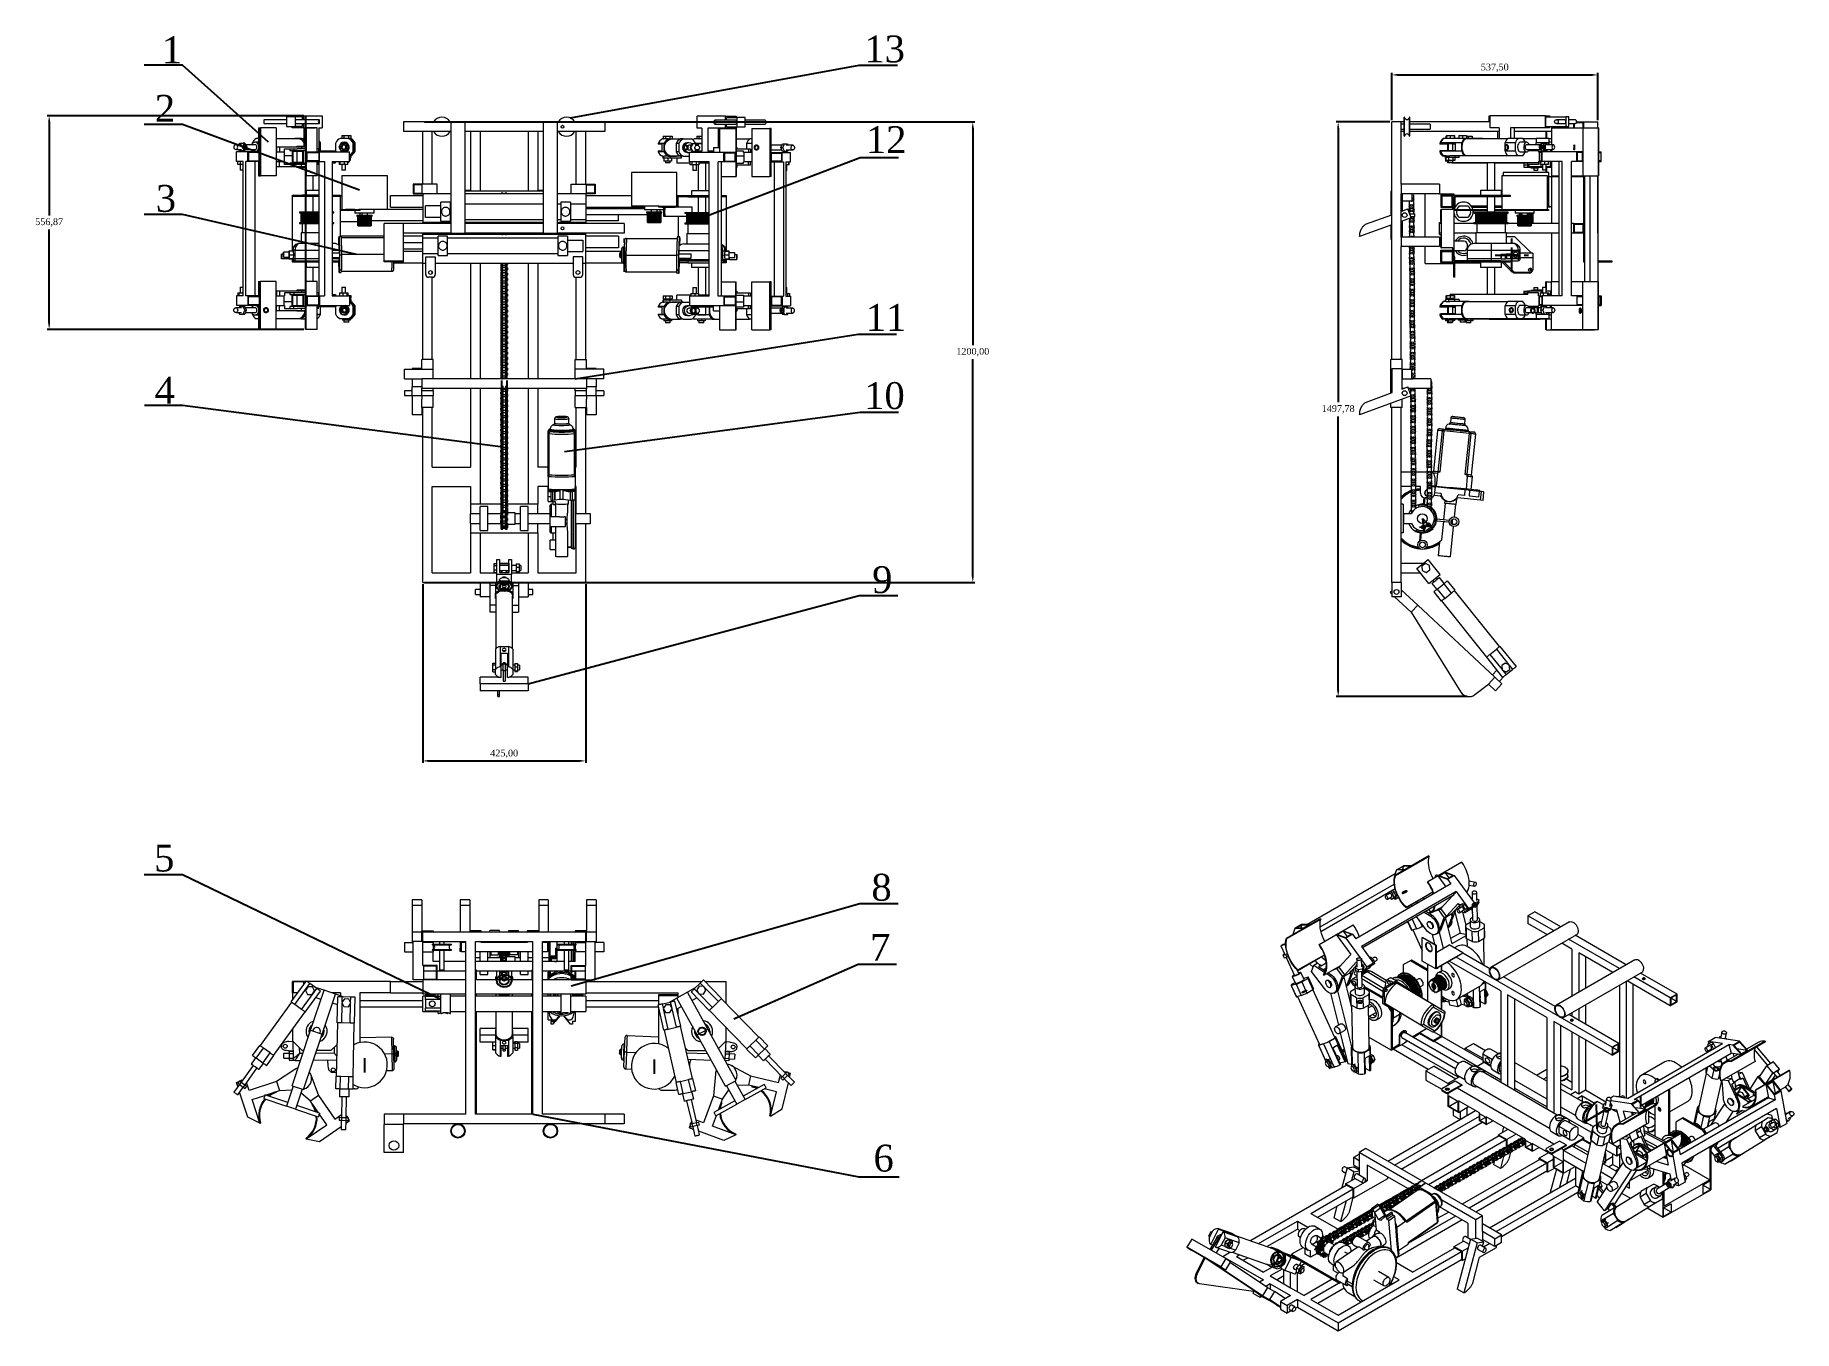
# Model space of a CAD drawing. Header units: millimetres. Extents: x -250 to 3947, y -1468 to 870.
# Drawn here: x -250 to 667, y 117 to 793 of the extents above; entities that cross this region are included whole.
import ezdxf

# ---------------------------------------------------------------- set-up
doc = ezdxf.new("R2010")
doc.units = ezdxf.units.MM
doc.header["$PDSIZE"] = -1
doc.linetypes.add('CENTERX2', pattern=[20.32, 12.7, -2.54, 2.54, -2.54])
doc.styles.get("Standard").update_dxf_attribs({"font": 'times_0.ttf'})
doc.dimstyles.new('ISO-25', dxfattribs={"dimtxt": 2.5, "dimasz": 2.5, "dimexe": 1.25, "dimexo": 0.625, "dimtad": 1, "dimtxsty": 'Standard', "dimcen": 2.5, "dimadec": 0, "dimazin": 0, "dimtfac": 1, "dimtmove": 0, "dimatfit": 3, "dimfxl": 1, "dimarcsym": 0})

msp = doc.modelspace()

# ---------------------------------------------------------------- texts
at = {"char_height": 14, "attachment_point": 1}
for s, insert in [('1', (-183.8946, 792.0131)), ('13', (182.4571, 792.4665)), ('2', (-187.5477, 761.5079)), ('12', (183.2432, 745.1833)), ('3', (-187.0325, 714.5502)), ('11', (183.1385, 652.504)), ('4', (-187.6397, 614.5071)), ('10', (182.3624, 611.7505)), ('9', (186.5238, 515.8603)), ('5', (-187.9169, 370.7127)), ('8', (186.1267, 355.4856)), ('7', (185.4545, 324.1477)), ('6', (187.205, 214.3017))]:
    msp.add_mtext_dynamic_manual_height_columns(s, width=21.085555, gutter_width=17.5, heights=[0], dxfattribs=dict(at, insert=insert))

# ---------------------------------------------------------------- blocks, each defined once
blk = doc.blocks.new('*D4')
at = {"color": 0, "lineweight": -2}
for p, q in [((-109.77, 750.66), (-243.64, 750.66)), ((-242.64, 747.36), (-242.64, 698.68)), ((-242.64, 642.59), (-242.64, 691.27)), ((-109.77, 639.29), (-243.64, 639.29))]:
    blk.add_line(p, q, dxfattribs=at)
at = {"color": 0}
for points in [[(-243.19, 747.36), (-242.09, 747.36), (-242.64, 750.66)], [(-243.19, 642.59), (-242.09, 642.59), (-242.64, 639.29)]]:
    blk.add_solid(points, dxfattribs=at)
at = {"layer": 'Defpoints', "color": 0}
for p in [(-242.64, 750.66), (-108.77, 750.66), (-108.77, 639.29)]:
    blk.add_point(p, dxfattribs=at)
at = {"color": 0, "insert": (-242.64, 694.97), "char_height": 3.5, "attachment_point": 5}
blk.add_mtext('556,87', dxfattribs=at)
blk = doc.blocks.new('*D5')
at = {"color": 0, "lineweight": -2}
for p, q in [((-47.86, 506.41), (-47.86, 413.35)), ((37.14, 506.41), (37.14, 413.35)), ((-44.56, 414.35), (33.84, 414.35))]:
    blk.add_line(p, q, dxfattribs=at)
at = {"color": 0}
for points in [[(-44.56, 414.9), (-44.56, 413.8), (-47.86, 414.35)], [(33.84, 414.9), (33.84, 413.8), (37.14, 414.35)]]:
    blk.add_solid(points, dxfattribs=at)
at = {"layer": 'Defpoints', "color": 0}
for p in [(-47.86, 507.41), (37.14, 507.41), (37.14, 414.35)]:
    blk.add_point(p, dxfattribs=at)
at = {"color": 0, "insert": (-5.36, 418.05), "char_height": 3.5, "attachment_point": 5}
blk.add_mtext('425,00', dxfattribs=at)
blk = doc.blocks.new('*D6')
at = {"color": 0, "lineweight": -2}
for p, q in [((-46.86, 747.41), (239.99, 747.41)), ((238.99, 744.11), (238.99, 631.12)), ((238.99, 510.71), (238.99, 623.71)), ((-46.86, 507.41), (239.99, 507.41))]:
    blk.add_line(p, q, dxfattribs=at)
at = {"color": 0}
for points in [[(238.44, 744.11), (239.54, 744.11), (238.99, 747.41)], [(238.44, 510.71), (239.54, 510.71), (238.99, 507.41)]]:
    blk.add_solid(points, dxfattribs=at)
at = {"layer": 'Defpoints', "color": 0}
for p in [(-47.86, 747.41), (238.99, 747.41), (-47.86, 507.41)]:
    blk.add_point(p, dxfattribs=at)
at = {"color": 0, "insert": (238.99, 627.41), "char_height": 3.5, "attachment_point": 5}
blk.add_mtext('1200,00', dxfattribs=at)
blk = doc.blocks.new('*D7')
at = {"color": 0, "lineweight": -2}
for p, q in [((457.42, 748.41), (457.42, 772.92)), ((460.72, 771.92), (561.61, 771.92)), ((564.92, 748.41), (564.92, 772.92))]:
    blk.add_line(p, q, dxfattribs=at)
at = {"color": 0}
for points in [[(460.72, 772.47), (460.72, 771.37), (457.42, 771.92)], [(561.61, 772.47), (561.61, 771.37), (564.92, 771.92)]]:
    blk.add_solid(points, dxfattribs=at)
at = {"layer": 'Defpoints', "color": 0}
for p in [(564.92, 771.92), (457.42, 747.41), (564.92, 747.41)]:
    blk.add_point(p, dxfattribs=at)
at = {"color": 0, "insert": (511.17, 775.63), "char_height": 3.5, "attachment_point": 5}
blk.add_mtext('537,50', dxfattribs=at)
blk = doc.blocks.new('*D8')
at = {"color": 0, "lineweight": -2}
for p, q in [((456.42, 747.41), (428.51, 747.41)), ((429.51, 744.11), (429.51, 601.34)), ((429.51, 451.16), (429.51, 593.93)), ((496.75, 447.86), (428.51, 447.86))]:
    blk.add_line(p, q, dxfattribs=at)
at = {"color": 0}
for points in [[(428.96, 744.11), (430.06, 744.11), (429.51, 747.41)], [(428.96, 451.16), (430.06, 451.16), (429.51, 447.86)]]:
    blk.add_solid(points, dxfattribs=at)
at = {"layer": 'Defpoints', "color": 0}
for p in [(429.51, 747.41), (457.42, 747.41), (497.75, 447.86)]:
    blk.add_point(p, dxfattribs=at)
at = {"color": 0, "insert": (429.51, 597.63), "char_height": 3.5, "attachment_point": 5}
blk.add_mtext('1497,78', dxfattribs=at)

# ---------------------------------------------------------------- dimensions: what is measured, and where the dimension line sits
for base, p1, p2, picture, middle in [((564.9154, 771.921), (457.4154, 747.4115), (564.9154, 747.4115), '*D7', (511.1654, 775.6253)), ((37.1383, 414.3454), (-47.8617, 507.4115), (37.1383, 507.4115), '*D5', (-5.3617, 418.0496))]:
    dim = msp.add_linear_dim(base=base, p1=p1, p2=p2, dimstyle='ISO-25', override={"dimtxt": 3.5, "dimasz": 3.302, "dimexe": 1, "dimexo": 1, "dimgap": 1.524, "dimtih": 1, "dimtoh": 1, "dimlfac": 5, "dimzin": 0, "dimadec": 2, "dimtzin": 0})
    dim.commit()
    dim.dimension.update_dxf_attribs({"geometry": picture, "text_midpoint": middle})
for base, p1, p2, picture, middle in [((-242.640333, 750.661527), (-108.765031, 639.28653), (-108.765031, 750.661527), '*D4', (-242.640333, 694.974028)), ((238.991, 747.4115), (-47.8617, 507.4115), (-47.8617, 747.4115), '*D6', (238.991, 627.4115)), ((429.514, 747.4115), (497.7506, 447.8561), (457.4154, 747.4115), '*D8', (429.514, 597.6338))]:
    dim = msp.add_linear_dim(base=base, p1=p1, p2=p2, angle=90, dimstyle='ISO-25', override={"dimtxt": 3.5, "dimasz": 3.302, "dimexe": 1, "dimexo": 1, "dimgap": 1.524, "dimtih": 1, "dimtoh": 1, "dimlfac": 5, "dimzin": 0, "dimadec": 2, "dimtzin": 0})
    dim.commit()
    dim.dimension.update_dxf_attribs({"geometry": picture, "text_midpoint": middle})

# ---------------------------------------------------------------- linework, layer by layer
for p, q in [((-173.1189, 777.0581), (-193.1189, 777.0581)), ((-128.2238, 736.9326), (-173.1189, 777.0581)), ((29.1754, 749.4777), (179.797, 777.0583)), ((179.797, 777.0583), (199.797, 777.0583)), ((-173.1189, 746.0018), (-193.1189, 746.0018)), ((-80.8755, 711.8198), (-173.1189, 746.0018)), ((-108.765, 639.2865), (-108.765, 750.6615)), ((97.1061, 697.1606), (180.2864, 728.8299)), ((180.2864, 728.8299), (200.2864, 728.8299)), ((-173.1189, 699.2308), (-193.1189, 699.2308)), ((-82.3568, 678.2255), (-173.1189, 699.2308)), ((31.6383, 613.5118), (179.2672, 636.8537)), ((179.2672, 636.8537), (199.2672, 636.8537)), ((-173.0029, 599.5242), (-193.0029, 599.5242)), ((-6.1117, 577.8498), (-173.1189, 599.5393)), ((26.044, 575.6206), (180.1958, 596.1527)), ((180.1958, 596.1527), (200.1957, 596.0837)), ((7.1383, 454.59), (179.822, 500.5657)), ((179.822, 500.5657), (199.822, 500.5657)), ((-173.1258, 354.987), (-193.1258, 354.987)), ((-38.3617, 289.9932), (-173.1258, 354.987)), ((29.6383, 297.0683), (180.0987, 340.0567)), ((180.0987, 340.0567), (200.0987, 340.0567)), ((114.3007, 279.8716), (179.2055, 308.3872)), ((179.2055, 308.3872), (199.2055, 308.3872)), ((9.6383, 230.2432), (179.5327, 197.6082)), ((179.5456, 197.61), (200.5663, 197.61))]:
    msp.add_line(p, q)
at = {"color": 7, "linetype": 'Continuous', "lineweight": 15}
for p, q in [((-133.3996, 744.2865), (-133.3996, 731.7865)), ((-133.3996, 744.2865), (-132.7564, 744.2865)), ((-132.7564, 744.2865), (-132.7564, 719.2865)), ((-132.7564, 744.2865), (-132.4237, 744.2865)), ((-132.4237, 744.2865), (-132.4237, 719.2865)), ((-124.3295, 744.2865), (-132.4237, 744.2865)), ((-118.8867, 748.5365), (-130.4211, 748.5365)), ((-130.4211, 746.5365), (-118.8867, 746.5365)), ((-124.3295, 744.2865), (-124.3295, 719.2865)), ((-114.1458, 750.0365), (-118.8867, 750.0365)), ((-118.8867, 750.0365), (-118.8867, 747.5365)), ((-118.8867, 747.5365), (-118.8867, 745.0365)), ((-118.8867, 745.0365), (-114.1458, 745.0365)), ((-115.9841, 750.6615), (-110.058, 750.6615)), ((-115.9841, 750.0365), (-115.9841, 750.6615)), ((-115.9841, 744.4115), (-115.9841, 745.0365)), ((-110.058, 744.4115), (-115.9841, 744.4115)), ((-110.6506, 750.0365), (-114.1458, 750.0365)), ((-114.1458, 747.5365), (-114.1458, 750.0365)), ((-114.1458, 745.0365), (-114.1458, 747.5365)), ((-110.6506, 745.0365), (-114.1458, 745.0365)), ((-101.9758, 748.5365), (-113.828, 748.5365)), ((-113.828, 746.5365), (-101.9758, 746.5365)), ((-110.6506, 750.0365), (-110.6506, 748.5365)), ((-110.6506, 746.5365), (-110.6506, 745.0365)), ((-110.058, 750.6615), (-110.058, 748.5365)), ((-110.058, 750.6615), (-100.3589, 750.6615)), ((-110.058, 746.5365), (-110.058, 744.4115)), ((-110.058, 744.4115), (-103.9335, 744.4115)), ((-109.8596, 744.4115), (-109.8596, 734.7865)), ((-108.765, 744.2865), (-108.765, 719.2865)), ((-108.5662, 744.2865), (-108.765, 744.2865)), ((-108.5662, 744.2865), (-108.5662, 719.2865)), ((-102.9512, 744.2865), (-108.5662, 744.2865)), ((-103.9335, 744.4115), (-103.9335, 744.2865)), ((-102.9512, 731.7865), (-102.9512, 744.2865)), ((-101.9476, 744.4115), (-100.3589, 744.4115)), ((-101.9476, 744.4115), (-101.9476, 732.4115)), ((-100.3589, 750.6615), (-100.3589, 744.4115)), ((-57.8617, 747.4115), (-57.8617, 742.4115)), ((-33.2106, 747.4115), (-57.8617, 747.4115)), ((-33.2106, 747.4115), (-33.2106, 689.4445)), ((-33.2106, 747.4115), (-25.7106, 747.4115)), ((-25.7106, 689.4445), (-25.7106, 747.4115)), ((14.9872, 747.4115), (-25.7106, 747.4115)), ((14.9872, 747.4115), (14.9872, 689.4445)), ((14.9872, 747.4115), (22.4872, 747.4115)), ((22.4872, 689.4445), (22.4872, 747.4115)), ((47.1383, 747.4115), (22.4872, 747.4115)), ((47.1383, 747.4115), (47.1383, 742.4115)), ((95.3413, 744.1615), (95.3413, 750.4115)), ((110.0678, 750.4115), (95.3413, 750.4115)), ((97.7535, 744.1615), (95.3413, 744.1615)), ((97.7535, 744.1615), (97.7535, 732.1615)), ((100.7688, 744.1615), (100.7688, 732.1615)), ((110.0678, 744.1615), (100.7688, 744.1615)), ((115.4397, 748.2865), (104.4906, 748.2865)), ((104.4906, 746.2865), (115.4397, 746.2865)), ((106.2433, 744.1615), (106.2433, 734.1615)), ((106.9672, 744.0365), (106.9672, 731.5365)), ((106.9672, 744.0365), (115.5005, 744.0365)), ((110.0678, 748.2865), (110.0678, 750.4115)), ((110.0678, 750.4115), (115.5423, 750.4115)), ((110.0678, 744.1615), (110.0678, 746.2865)), ((115.5423, 744.1615), (110.0678, 744.1615)), ((110.6152, 748.2865), (110.6152, 749.7865)), ((110.6152, 749.7865), (115.9221, 749.7865)), ((110.6152, 744.7865), (110.6152, 746.2865)), ((110.6152, 744.7865), (115.9221, 744.7865)), ((115.5005, 744.0365), (115.5005, 719.0365)), ((115.5005, 744.0365), (115.6208, 744.0365)), ((115.5423, 750.4115), (115.5423, 749.7865)), ((115.5423, 744.7865), (115.5423, 744.1615)), ((115.6208, 744.0365), (115.6208, 719.0365)), ((115.9221, 749.7865), (115.9221, 747.2865)), ((120.3017, 749.7865), (115.9221, 749.7865)), ((115.9221, 747.2865), (115.9221, 744.7865)), ((115.9221, 744.7865), (120.3017, 744.7865)), ((120.3017, 747.2865), (120.3017, 749.7865)), ((130.7684, 748.2865), (120.3017, 748.2865)), ((120.3017, 744.7865), (120.3017, 747.2865)), ((120.3017, 746.2865), (130.7684, 746.2865)), ((123.8474, 744.0365), (123.8474, 719.0365)), ((123.8474, 744.0365), (133.2458, 744.0365)), ((133.2458, 744.0365), (133.2458, 719.0365)), ((133.5864, 744.0365), (133.2458, 744.0365)), ((133.5864, 744.0365), (133.5864, 719.0365)), ((133.9355, 744.0365), (133.5864, 744.0365)), ((133.9355, 731.5365), (133.9355, 744.0365)), ((457.4154, 623.5118), (457.4154, 747.4115)), ((462.4154, 747.4115), (457.4154, 747.4115)), ((462.4154, 714.9115), (462.4154, 747.4115)), ((463.9154, 747.4115), (462.4154, 747.4115)), ((463.9154, 746.1615), (462.4154, 746.1615)), ((462.4154, 743.6615), (463.9154, 743.6615)), ((464.0234, 749.9115), (463.9154, 749.9115)), ((463.9154, 739.9115), (463.9154, 749.9115)), ((466.9154, 749.9115), (466.8073, 749.9115)), ((466.9154, 739.9115), (466.9154, 749.9115)), ((508.7013, 747.4115), (466.9154, 747.4115)), ((477.4154, 746.1615), (466.9154, 746.1615)), ((466.9154, 743.6615), (477.4154, 743.6615)), ((477.4154, 746.1615), (477.4154, 743.6615)), ((508.7013, 750.4115), (508.1523, 750.4115)), ((508.1523, 750.4115), (508.1523, 747.4115)), ((508.7013, 749.7865), (508.4538, 749.7865)), ((508.4538, 749.7865), (508.4538, 747.4115)), ((508.7013, 744.4115), (508.7013, 750.6615)), ((537.6442, 750.6615), (508.7013, 750.6615)), ((513.4422, 744.4115), (508.7013, 744.4115)), ((513.4422, 744.4115), (513.4422, 738.6615)), ((537.6442, 744.4115), (519.3683, 744.4115)), ((519.3683, 744.4115), (519.3683, 738.7865)), ((521.3542, 744.4115), (521.3542, 738.7865)), ((537.6442, 744.4115), (537.6442, 750.6615)), ((537.6442, 750.6615), (539.6301, 750.6615)), ((539.6301, 744.4115), (537.6442, 744.4115)), ((537.8428, 745.0365), (537.8428, 750.0365)), ((537.8428, 750.0365), (548.2727, 750.0365)), ((537.8428, 745.0365), (548.2727, 745.0365)), ((539.6301, 750.6615), (539.6301, 750.0365)), ((539.6301, 745.0365), (539.6301, 744.4115)), ((540.7771, 744.2865), (540.7771, 735.5365)), ((540.7771, 744.2865), (557.1725, 744.2865)), ((547.3245, 748.5365), (543.3527, 748.5365)), ((543.3527, 746.5365), (547.3245, 746.5365)), ((548.2727, 750.0365), (548.2727, 747.5365)), ((549.8614, 750.0365), (548.2727, 750.0365)), ((548.2727, 747.5365), (548.2727, 745.0365)), ((548.2727, 745.0365), (549.8614, 745.0365)), ((549.8614, 747.5365), (549.8614, 750.0365)), ((552.8851, 748.5365), (549.8614, 748.5365)), ((549.8614, 745.0365), (549.8614, 747.5365)), ((549.8614, 746.5365), (552.8851, 746.5365)), ((552.4154, 744.2865), (552.4154, 746.5365)), ((552.9774, 746.5413), (552.7654, 746.3812)), ((552.7654, 744.2865), (552.7654, 746.5365)), ((553.7195, 747.0615), (557.0654, 747.0615)), ((553.8258, 747.4115), (557.4154, 747.4115)), ((557.0654, 747.0615), (557.0654, 744.2865)), ((557.1725, 744.2865), (557.1725, 719.2865)), ((557.1725, 744.2865), (565.0452, 744.2865)), ((557.4154, 747.4115), (557.4154, 744.2865)), ((557.4154, 747.4115), (561.1654, 747.4115)), ((561.1654, 747.4115), (564.9154, 747.4115)), ((564.9154, 744.2865), (564.9154, 747.4115)), ((565.0452, 744.2865), (565.0452, 719.2865)), ((565.3333, 744.2865), (565.0452, 744.2865)), ((565.3333, 744.2865), (565.3333, 719.2865)), ((-142.4061, 735.5365), (-145.3321, 735.5365)), ((-143.6936, 735.5365), (-143.3425, 736.2865)), ((-143.3425, 736.2865), (-141.4698, 736.2865)), ((-140.592, 736.2865), (-141.4698, 736.2865)), ((-141.4698, 736.2865), (-140.5334, 734.2865)), ((-140.5334, 734.2865), (-141.4698, 732.2865)), ((-140.592, 736.2865), (-139.6556, 734.2865)), ((-139.6556, 734.2865), (-140.592, 732.2865)), ((-139.6556, 734.2865), (-140.5334, 734.2865)), ((-135.2898, 735.5365), (-140.2409, 735.5365)), ((-136.5981, 736.1962), (-136.5981, 736.466)), ((-133.3996, 736.7865), (-135.2898, 736.7865)), ((-133.3996, 738.7865), (-134.7164, 738.7865)), ((-112.76, 738.6615), (-124.3295, 738.6615)), ((-124.0905, 734.4115), (-124.0905, 731.7865)), ((-124.0905, 734.4115), (-122.5372, 734.4115)), ((-122.5372, 734.4115), (-122.5372, 731.7865)), ((-122.5372, 734.4115), (-111.1252, 734.4115)), ((-114.5273, 738.7865), (-114.7229, 738.6615)), ((-110.9927, 738.7865), (-114.5273, 738.7865)), ((-113.4323, 734.7865), (-113.4323, 734.4115)), ((-113.4323, 734.7865), (-109.4323, 734.7865)), ((-111.1252, 734.4115), (-111.1252, 733.4115)), ((-111.1252, 734.4115), (-108.765, 734.4115)), ((-110.9927, 738.7865), (-109.8596, 738.7865)), ((-109.4323, 734.4115), (-109.4323, 734.7865)), ((-101.9476, 736.466), (-101.2109, 736.466)), ((-101.9476, 736.4115), (-101.1709, 736.4115)), ((-101.2109, 736.4115), (-101.2109, 736.466)), ((-101.1709, 732.4115), (-101.1709, 736.4115)), ((-93.1836, 732.1071), (-93.1836, 736.466)), ((-91.3666, 734.2865), (-90.2122, 736.2865)), ((-90.2122, 732.2865), (-91.3666, 734.2865)), ((-86.5059, 738.7865), (-90.8637, 738.7865)), ((-90.2122, 736.2865), (-87.9034, 736.2865)), ((-89.959, 740.2865), (-89.959, 738.7865)), ((-89.959, 740.2865), (-88.8968, 740.2865)), ((-89.0578, 735.5365), (-89.1726, 735.5365)), ((-88.8968, 740.2865), (-88.8968, 738.7865)), ((-88.8968, 740.2865), (-86.5898, 740.2865)), ((-88.6848, 736.7865), (-88.7766, 736.7865)), ((-87.869, 736.2865), (-87.9034, 736.2865)), ((-87.9034, 736.2865), (-86.749, 734.2865)), ((-86.749, 734.2865), (-87.9034, 732.2865)), ((-87.869, 736.2865), (-86.7146, 734.2865)), ((-86.7146, 734.2865), (-87.869, 732.2865)), ((-86.7146, 734.2865), (-86.749, 734.2865)), ((-86.5898, 740.2865), (-86.5898, 738.7865)), ((-86.5898, 740.2865), (-85.345, 740.2865)), ((-86.5059, 738.7865), (-86.3567, 738.7865)), ((-85.7141, 738.7865), (-86.3567, 738.7865)), ((-85.7141, 738.7865), (-85.4792, 738.7865)), ((-85.4792, 738.7865), (-85.345, 738.7865)), ((-85.345, 740.2865), (-85.345, 738.7865)), ((-84.186, 732.1071), (-84.186, 736.466)), ((-84.186, 736.466), (-84.0368, 736.466)), ((-84.0368, 732.1071), (-84.0368, 736.466)), ((-83.3942, 736.466), (-83.0844, 736.466)), ((-83.3942, 732.1071), (-83.3942, 736.466)), ((-83.0844, 736.0365), (-83.3024, 736.0365)), ((-83.3024, 736.0365), (-83.3024, 732.5365)), ((-83.0844, 736.0365), (-83.0844, 736.466)), ((-33.2106, 742.4115), (-57.8617, 742.4115)), ((-47.8617, 714.9115), (-47.8617, 742.4115)), ((-42.8617, 714.9115), (-42.8617, 742.4115)), ((14.9872, 742.4115), (-25.7106, 742.4115)), ((-22.8617, 742.4115), (-22.8617, 711.3411)), ((-17.8617, 742.4115), (-17.8617, 711.3411)), ((7.1383, 742.4115), (7.1383, 711.3411)), ((12.1383, 742.4115), (12.1383, 711.3411)), ((47.1383, 742.4115), (22.4872, 742.4115)), ((32.1383, 714.9115), (32.1383, 742.4115)), ((37.1383, 714.9115), (37.1383, 742.4115)), ((77.9155, 736.216), (74.8617, 736.216)), ((74.8617, 736.216), (74.8617, 735.7865)), ((77.0106, 735.7865), (74.8617, 735.7865)), ((77.0106, 732.2865), (77.0106, 735.7865)), ((77.6166, 738.5365), (77.1221, 738.5365)), ((77.6166, 740.0365), (77.6166, 738.5365)), ((77.6166, 740.0365), (78.6789, 740.0365)), ((77.6166, 738.5365), (77.6983, 738.5365)), ((80.1759, 738.5365), (77.6983, 738.5365)), ((77.9155, 736.216), (77.9155, 731.8571)), ((78.6789, 740.0365), (78.6789, 738.5365)), ((78.6789, 740.0365), (80.9859, 740.0365)), ((80.1759, 738.5365), (84.4218, 738.5365)), ((80.9859, 740.0365), (80.9859, 738.5365)), ((80.9859, 740.0365), (82.2306, 740.0365)), ((82.2306, 740.0365), (82.2306, 738.5365)), ((86.2747, 738.4115), (82.2988, 738.4115)), ((85.7196, 736.216), (84.2492, 736.216)), ((84.2492, 736.216), (84.2492, 731.8571)), ((84.6567, 738.4115), (84.4218, 738.5365)), ((85.7196, 736.216), (85.7196, 731.8571)), ((87.98, 738.5365), (86.5096, 738.5365)), ((87.98, 738.5365), (92.2259, 738.5365)), ((91.0078, 736.5365), (90.1029, 736.5365)), ((92.2647, 735.2865), (91.0078, 735.2865)), ((92.6865, 736.0365), (91.5617, 734.0365)), ((91.901, 734.0365), (91.5617, 734.0365)), ((91.5617, 734.0365), (92.6865, 732.0365)), ((93.0258, 736.0365), (91.901, 734.0365)), ((91.901, 734.0365), (93.0258, 732.0365)), ((93.0258, 736.0365), (92.6865, 736.0365)), ((95.2753, 736.0365), (93.0258, 736.0365)), ((96.0873, 738.5365), (93.7878, 738.5365)), ((95.2816, 735.2865), (94.1506, 735.2865)), ((97.7535, 736.216), (94.4863, 736.216)), ((94.4863, 736.216), (94.4863, 736.0365)), ((95.1352, 740.0365), (95.1352, 738.5365)), ((95.1352, 740.0365), (96.1974, 740.0365)), ((95.7516, 735.1896), (95.2753, 736.0365)), ((95.8493, 735.7865), (95.4159, 735.7865)), ((95.8493, 736.1615), (95.8493, 735.1423)), ((95.8493, 736.1615), (96.0975, 736.1615)), ((96.0873, 738.5365), (96.1974, 738.5365)), ((96.0975, 736.1615), (97.7535, 736.1615)), ((96.1974, 740.0365), (96.1974, 738.5365)), ((96.1974, 740.0365), (97.7535, 740.0365)), ((96.1974, 738.5365), (96.2988, 738.5365)), ((97.7535, 738.5365), (96.2988, 738.5365)), ((103.7502, 734.1615), (103.7502, 731.5365)), ((103.7502, 734.1615), (106.9672, 734.1615)), ((106.2433, 738.5365), (106.3286, 738.5365)), ((106.9672, 738.4115), (106.2433, 738.4115)), ((106.5014, 738.4115), (106.3286, 738.5365)), ((122.5659, 738.4115), (115.6208, 738.4115)), ((115.6208, 734.1615), (116.0392, 734.1615)), ((116.0392, 733.1615), (116.0392, 734.1615)), ((123.8474, 736.216), (121.0761, 736.216)), ((121.0761, 736.216), (121.0761, 733.1615)), ((123.8474, 738.5365), (122.7387, 738.5365)), ((139.4227, 735.2865), (133.9355, 735.2865)), ((138.9056, 734.0365), (139.7329, 736.0365)), ((139.7329, 732.0365), (138.9056, 734.0365)), ((138.9056, 734.0365), (139.952, 734.0365)), ((139.7329, 736.0365), (140.7793, 736.0365)), ((139.952, 734.0365), (140.7793, 736.0365)), ((140.7793, 732.0365), (139.952, 734.0365)), ((140.7793, 736.0365), (142.434, 736.0365)), ((145.0947, 735.2865), (141.6067, 735.2865)), ((142.434, 736.0365), (142.7442, 735.2865)), ((463.9154, 742.4115), (462.4154, 742.4115)), ((463.9154, 739.9115), (464.0234, 739.9115)), ((466.8073, 739.9115), (466.9154, 739.9115)), ((513.4422, 742.4115), (466.9154, 742.4115)), ((482.4879, 736.216), (482.4879, 735.7865)), ((486.8009, 735.7865), (482.4879, 735.7865)), ((493.9319, 736.466), (482.9848, 736.466)), ((482.9848, 736.0365), (482.9848, 736.466)), ((490.6884, 736.0365), (482.9848, 736.0365)), ((495.2899, 738.7865), (484.3428, 738.7865)), ((485.726, 740.0365), (485.726, 738.7865)), ((485.726, 740.0365), (486.0003, 740.0365)), ((486.0003, 740.2865), (486.0003, 738.7865)), ((486.0003, 740.2865), (487.9455, 740.2865)), ((486.5266, 735.7865), (486.5266, 732.5365)), ((486.8009, 736.0365), (486.8009, 732.5365)), ((487.9455, 740.2865), (487.9455, 738.7865)), ((487.9455, 740.2865), (489.9961, 740.2865)), ((489.3009, 732.5365), (489.3009, 736.0365)), ((490.6884, 735.7865), (489.3009, 735.7865)), ((489.9961, 740.2865), (489.9961, 738.7865)), ((489.9961, 740.2865), (490.1015, 740.2865)), ((490.1015, 740.2865), (490.1015, 738.7865)), ((490.6884, 732.5365), (490.6884, 736.0365)), ((492.3552, 740.2865), (492.3552, 738.7865)), ((492.3552, 740.2865), (494.3004, 740.2865)), ((493.9319, 732.1071), (493.9319, 736.466)), ((494.3004, 740.2865), (494.3004, 738.7865)), ((494.3004, 740.2865), (496.351, 740.2865)), ((497.8407, 738.7865), (495.2899, 738.7865)), ((496.351, 740.2865), (496.351, 738.7865)), ((496.351, 740.2865), (496.4564, 740.2865)), ((496.4564, 740.2865), (496.4564, 738.7865)), ((496.4564, 740.0365), (497.3201, 740.0365)), ((517.8539, 738.6615), (496.5653, 738.6615)), ((497.3201, 740.0365), (497.3201, 738.7865)), ((497.3201, 740.0365), (499.3707, 740.0365)), ((497.9818, 738.6615), (497.8407, 738.7865)), ((504.853, 738.7865), (497.8407, 738.7865)), ((499.3707, 740.0365), (499.3707, 738.7865)), ((499.3707, 740.0365), (499.4761, 740.0365)), ((499.4761, 740.0365), (499.4761, 738.7865)), ((504.853, 738.7865), (504.8475, 738.6615)), ((504.953, 738.7865), (504.853, 738.7865)), ((504.9586, 738.6615), (504.953, 738.7865)), ((512.5319, 742.4115), (512.5319, 738.6615)), ((521.9079, 736.466), (516.6371, 736.466)), ((516.6371, 732.1071), (516.6371, 736.466)), ((523.2658, 738.7865), (517.995, 738.7865)), ((540.7771, 742.4115), (521.3542, 742.4115)), ((521.9079, 732.1071), (521.9079, 736.466)), ((525.8166, 738.7865), (523.2658, 738.7865)), ((527.7848, 736.7865), (524.5412, 736.7865)), ((532.8401, 738.6615), (525.9577, 738.6615)), ((535.5004, 735.5365), (527.7848, 735.5365)), ((539.2907, 736.466), (532.7924, 736.466)), ((532.7924, 735.5365), (532.7924, 736.466)), ((539.3439, 738.7865), (532.8456, 738.7865)), ((535.0781, 734.2865), (535.7538, 736.2865)), ((535.7538, 732.2865), (535.0781, 734.2865)), ((535.0781, 734.2865), (536.2944, 734.2865)), ((535.7538, 736.2865), (536.9702, 736.2865)), ((536.2944, 734.2865), (536.9702, 736.2865)), ((536.9702, 732.2865), (536.2944, 734.2865)), ((536.9702, 736.2865), (538.3216, 736.2865)), ((541.7004, 735.5365), (537.6459, 735.5365)), ((537.7884, 742.4115), (537.7884, 738.7865)), ((538.129, 742.4115), (538.129, 738.7865)), ((538.3216, 736.2865), (538.575, 735.5365)), ((539.2907, 735.5365), (539.2907, 736.466)), ((539.444, 738.7865), (539.3439, 738.7865)), ((540.7771, 736.7865), (539.3939, 736.7865)), ((540.7771, 738.5365), (539.4544, 738.5365)), ((-145.3321, 733.0365), (-142.4061, 733.0365)), ((-144.9649, 726.7865), (-144.9649, 731.7865)), ((-139.0623, 731.7865), (-144.9649, 731.7865)), ((-141.5476, 726.7865), (-144.9649, 726.7865)), ((-144.267, 725.2865), (-144.267, 726.7865)), ((-142.9347, 725.2865), (-144.267, 725.2865)), ((-143.3425, 732.2865), (-143.6936, 733.0365)), ((-142.9425, 732.2865), (-143.3425, 732.2865)), ((-142.9672, 732.2865), (-142.9672, 731.7865)), ((-142.9672, 725.2865), (-142.9672, 722.2865)), ((-141.8698, 732.2865), (-142.9425, 732.2865)), ((-142.9347, 725.2865), (-142.9347, 726.7865)), ((-141.5476, 725.2865), (-142.9347, 725.2865)), ((-141.4698, 732.2865), (-141.8698, 732.2865)), ((-141.5476, 656.7865), (-141.5476, 726.7865)), ((-140.592, 732.2865), (-141.4698, 732.2865)), ((-140.9672, 731.7865), (-140.9672, 732.2865)), ((-140.2409, 733.0365), (-135.2898, 733.0365)), ((-139.9943, 656.7865), (-139.9943, 726.7865)), ((-139.0623, 726.7865), (-139.9943, 726.7865)), ((-139.0623, 726.7865), (-139.0623, 731.7865)), ((-132.7564, 731.7865), (-139.0623, 731.7865)), ((-132.7564, 726.7865), (-139.0623, 726.7865)), ((-133.1978, 731.4365), (-138.6209, 731.4365)), ((-138.6209, 731.4365), (-138.6209, 727.1365)), ((-138.6209, 727.1365), (-133.1978, 727.1365)), ((-136.5981, 732.1071), (-136.5981, 732.3768)), ((-136.5981, 732.1071), (-136.4603, 731.7865)), ((-135.2417, 656.7865), (-135.2417, 726.7865)), ((-133.3996, 726.7865), (-133.3996, 719.2865)), ((-133.1978, 727.1365), (-133.1978, 731.4365)), ((-132.7564, 731.7865), (-132.7564, 726.7865)), ((-124.3295, 731.7865), (-122.5372, 731.7865)), ((-124.3295, 726.7865), (-122.5372, 726.7865)), ((-124.0905, 724.1615), (-124.0905, 726.7865)), ((-122.5372, 731.7865), (-119.953, 731.7865)), ((-122.5372, 724.1615), (-122.5372, 726.7865)), ((-122.5372, 726.7865), (-119.953, 726.7865)), ((-120.1609, 731.7865), (-120.1609, 726.7865)), ((-120.1609, 729.9115), (-115.9841, 729.9115)), ((-119.953, 733.4115), (-113.3757, 733.4115)), ((-119.953, 731.7865), (-119.953, 733.4115)), ((-119.953, 725.1615), (-119.953, 726.7865)), ((-113.3757, 725.1615), (-119.953, 725.1615)), ((-117.0787, 733.4115), (-117.0787, 732.4115)), ((-115.9841, 732.4115), (-117.0787, 732.4115)), ((-117.0787, 726.1615), (-117.0787, 725.1615)), ((-117.0787, 726.1615), (-115.9841, 726.1615)), ((-115.5083, 732.4115), (-115.9841, 732.4115)), ((-115.9841, 732.4115), (-115.9841, 726.1615)), ((-115.9841, 726.1615), (-115.5083, 726.1615)), ((-115.6522, 732.0615), (-115.6522, 726.5115)), ((-110.3898, 732.0615), (-115.6522, 732.0615)), ((-115.6522, 726.5115), (-110.3898, 726.5115)), ((-115.092, 732.4115), (-115.5083, 732.4115)), ((-115.5083, 726.1615), (-115.092, 726.1615)), ((-115.092, 733.4115), (-115.092, 732.4115)), ((-108.765, 732.4115), (-115.092, 732.4115)), ((-115.092, 726.1615), (-108.765, 726.1615)), ((-115.092, 725.1615), (-115.092, 726.1615)), ((-113.4323, 732.0615), (-113.4323, 726.5115)), ((-108.765, 733.4115), (-113.3757, 733.4115)), ((-108.765, 725.1615), (-113.3757, 725.1615)), ((-111.1252, 724.1615), (-111.1252, 725.1615)), ((-110.3898, 726.5115), (-110.3898, 732.0615)), ((-110.058, 726.1615), (-110.058, 732.4115)), ((-108.5662, 731.7865), (-108.5662, 726.7865)), ((-108.5662, 731.7865), (-101.6109, 731.7865)), ((-108.5662, 726.7865), (-101.6109, 726.7865)), ((-108.0793, 731.4365), (-102.0978, 731.4365)), ((-108.0793, 727.1365), (-108.0793, 731.4365)), ((-102.0978, 727.1365), (-108.0793, 727.1365)), ((-102.2739, 733.4115), (-102.9512, 733.4115)), ((-102.9512, 719.2865), (-102.9512, 726.7865)), ((-102.2739, 725.1615), (-102.9512, 725.1615)), ((-102.2739, 733.4115), (-102.2739, 731.7865)), ((-102.2739, 725.1615), (-102.2739, 726.7865)), ((-102.2739, 726.1615), (-101.9824, 726.1615)), ((-102.0978, 731.4365), (-102.0978, 727.1365)), ((-101.9824, 726.7865), (-101.9824, 656.7865)), ((-101.9476, 732.4115), (-93.3764, 732.4115)), ((-101.6109, 726.7865), (-101.6109, 731.7865)), ((-101.6109, 731.7865), (-85.9744, 731.7865)), ((-101.6109, 726.7865), (-99.142, 726.7865)), ((-99.142, 726.7865), (-99.142, 656.7865)), ((-95.0271, 726.7865), (-85.9744, 726.7865)), ((-95.0271, 726.7865), (-95.0271, 656.7865)), ((-95.0271, 726.1615), (-93.3764, 726.1615)), ((-93.3764, 731.7865), (-93.3764, 732.4115)), ((-93.3764, 726.1615), (-93.3764, 726.7865)), ((-93.1836, 732.1071), (-93.0138, 731.7865)), ((-91.207, 725.2865), (-91.207, 726.7865)), ((-90.8165, 725.2865), (-91.207, 725.2865)), ((-90.8165, 725.2865), (-90.8165, 726.7865)), ((-88.6501, 725.2865), (-90.8165, 725.2865)), ((-89.7191, 732.2865), (-90.2122, 732.2865)), ((-90.0406, 732.2865), (-90.0406, 731.7865)), ((-90.0406, 725.2865), (-90.0406, 722.2865)), ((-88.3965, 732.2865), (-89.7191, 732.2865)), ((-89.1726, 733.0365), (-89.0578, 733.0365)), ((-88.6501, 725.2865), (-88.6501, 726.7865)), ((-86.8741, 725.2865), (-88.6501, 725.2865)), ((-87.9034, 732.2865), (-88.3965, 732.2865)), ((-88.0406, 731.7865), (-88.0406, 732.2865)), ((-88.0406, 722.2865), (-88.0406, 725.2865)), ((-87.869, 732.2865), (-87.9034, 732.2865)), ((-86.8741, 725.2865), (-86.8741, 726.7865)), ((-86.402, 726.2865), (-86.8741, 726.2865)), ((-86.402, 726.2865), (-86.402, 726.7865)), ((-85.9744, 726.7865), (-85.9744, 731.7865)), ((-85.7141, 729.7865), (-85.9744, 729.7865)), ((-85.2816, 728.7865), (-85.9744, 728.7865)), ((-85.6135, 727.2865), (-85.9744, 727.2865)), ((-85.7141, 729.7865), (-85.5013, 729.7865)), ((-85.6135, 728.7865), (-85.6135, 727.2865)), ((-85.5013, 729.7865), (-85.2816, 729.7865)), ((-85.2816, 728.7865), (-85.2816, 729.7865)), ((-85.2816, 729.7865), (-85.152, 729.7865)), ((-85.152, 728.7865), (-85.2816, 728.7865)), ((-85.152, 728.7865), (-85.152, 729.7865)), ((-84.186, 732.1071), (-84.0368, 732.1071)), ((-83.3942, 732.1071), (-83.0844, 732.1071)), ((-83.3024, 732.5365), (-83.0844, 732.5365)), ((-83.0844, 732.1071), (-83.0844, 732.5365)), ((74.8617, 732.2865), (74.8617, 731.8571)), ((74.8617, 732.2865), (77.0106, 732.2865)), ((77.9155, 731.8571), (74.8617, 731.8571)), ((77.4236, 729.5365), (77.1221, 729.5365)), ((77.4236, 729.5365), (77.4236, 728.5365)), ((77.4236, 729.5365), (77.7338, 729.5365)), ((77.7338, 728.5365), (77.4236, 728.5365)), ((77.7338, 729.5365), (77.7338, 728.5365)), ((77.7338, 729.5365), (78.0777, 729.5365)), ((81.1297, 728.5365), (77.7338, 728.5365)), ((77.8851, 728.5365), (77.8851, 727.0365)), ((77.9645, 727.0365), (77.8851, 727.0365)), ((77.9645, 728.5365), (77.9645, 727.0365)), ((80.0031, 727.0365), (77.9645, 727.0365)), ((80.1759, 729.5365), (78.0777, 729.5365)), ((78.6736, 727.0365), (78.6736, 726.0365)), ((81.1736, 726.0365), (78.6736, 726.0365)), ((80.0031, 728.5365), (80.0031, 727.0365)), ((81.9622, 727.0365), (80.0031, 727.0365)), ((80.1759, 729.5365), (84.4218, 729.5365)), ((81.1297, 729.5365), (81.1297, 728.5365)), ((87.1517, 728.5365), (81.1297, 728.5365)), ((81.1736, 726.0365), (81.1736, 727.0365)), ((81.9622, 728.5365), (81.9622, 727.0365)), ((82.2988, 729.6615), (86.2747, 729.6615)), ((85.7196, 731.8571), (84.2492, 731.8571)), ((84.4218, 729.5365), (84.6567, 729.6615)), ((86.5096, 729.5365), (84.4218, 729.5365)), ((84.7395, 729.6615), (84.7395, 729.5365)), ((84.7395, 728.5365), (84.7395, 725.9115)), ((91.6836, 725.9115), (84.7395, 725.9115)), ((87.98, 729.5365), (86.5096, 729.5365)), ((87.1517, 728.5365), (87.1517, 729.5365)), ((87.98, 729.5365), (91.2437, 729.5365)), ((90.1029, 731.5365), (91.0078, 731.5365)), ((91.0078, 732.7865), (92.2647, 732.7865)), ((91.2437, 726.5365), (91.2437, 731.5365)), ((109.087, 731.5365), (91.2437, 731.5365)), ((101.574, 726.5365), (91.2437, 726.5365)), ((91.6836, 725.0365), (91.6836, 726.5365)), ((92.6275, 725.0365), (91.6836, 725.0365)), ((92.6275, 725.0365), (92.6275, 726.5365)), ((94.9248, 725.0365), (92.6275, 725.0365)), ((93.0258, 732.0365), (92.6865, 732.0365)), ((92.9809, 732.0365), (92.9809, 731.5365)), ((92.9809, 725.0365), (92.9809, 722.0365)), ((93.0258, 732.0365), (93.5063, 732.0365)), ((94.7948, 732.0365), (93.5063, 732.0365)), ((94.1506, 732.7865), (95.2816, 732.7865)), ((94.7948, 732.0365), (95.2753, 732.0365)), ((94.9248, 725.0365), (94.9248, 726.5365)), ((96.2782, 725.0365), (94.9248, 725.0365)), ((94.9809, 731.5365), (94.9809, 732.0365)), ((94.9809, 722.0365), (94.9809, 725.0365)), ((95.2753, 732.0365), (95.7516, 732.8834)), ((97.7535, 732.1615), (95.3456, 732.1615)), ((95.4159, 732.2865), (95.8493, 732.2865)), ((95.8493, 732.9307), (95.8493, 732.1615)), ((95.8493, 725.0365), (95.8493, 711.5365)), ((96.2782, 725.0365), (96.2782, 726.5365)), ((101.574, 725.9115), (96.2782, 725.9115)), ((99.8493, 711.5365), (99.8493, 725.9115)), ((103.7502, 732.1615), (100.7688, 732.1615)), ((101.574, 656.5365), (101.574, 726.5365)), ((106.2696, 656.5365), (106.2696, 726.5365)), ((109.087, 726.5365), (106.2696, 726.5365)), ((107.9875, 656.5365), (107.9875, 726.5365)), ((109.087, 726.5365), (109.087, 731.5365)), ((115.5005, 731.5365), (109.087, 731.5365)), ((115.5005, 726.5365), (109.087, 726.5365)), ((115.0516, 731.1865), (109.5359, 731.1865)), ((109.5359, 731.1865), (109.5359, 726.8865)), ((109.5359, 726.8865), (115.0516, 726.8865)), ((115.0516, 726.8865), (115.0516, 731.1865)), ((115.5005, 731.5365), (115.5005, 726.5365)), ((121.9817, 733.1615), (115.6208, 733.1615)), ((119.3948, 732.1615), (115.6208, 732.1615)), ((115.6208, 729.6615), (119.5488, 729.6615)), ((115.6208, 725.9115), (119.3948, 725.9115)), ((121.9817, 724.9115), (115.6208, 724.9115)), ((116.0392, 723.9115), (116.0392, 724.9115)), ((119.3948, 731.5365), (119.3948, 732.1615)), ((121.9817, 731.5365), (119.3948, 731.5365)), ((119.3948, 725.9115), (119.3948, 726.5365)), ((121.9817, 726.5365), (119.3948, 726.5365)), ((119.5488, 731.5365), (119.5488, 726.5365)), ((121.9817, 733.1615), (121.9817, 731.5365)), ((123.1326, 733.1615), (121.9817, 733.1615)), ((123.8474, 731.5365), (121.9817, 731.5365)), ((123.8474, 726.5365), (121.9817, 726.5365)), ((121.9817, 724.9115), (121.9817, 726.5365)), ((123.1326, 724.9115), (121.9817, 724.9115)), ((123.1326, 733.1615), (123.1326, 731.5365)), ((123.8474, 731.8571), (123.1326, 731.8571)), ((123.1326, 724.9115), (123.1326, 726.5365)), ((133.5864, 731.5365), (133.5864, 726.5365)), ((133.5864, 731.5365), (139.6031, 731.5365)), ((133.5864, 726.5365), (139.6031, 726.5365)), ((133.9355, 732.7865), (139.4227, 732.7865)), ((133.9355, 719.0365), (133.9355, 726.5365)), ((134.0076, 731.1865), (139.1819, 731.1865)), ((134.0076, 726.8865), (134.0076, 731.1865)), ((139.1819, 726.8865), (134.0076, 726.8865)), ((135.4279, 726.5365), (135.4279, 656.5365)), ((139.1819, 731.1865), (139.1819, 726.8865)), ((139.6031, 726.5365), (139.6031, 731.5365)), ((139.6031, 731.5365), (143.9767, 731.5365)), ((139.6031, 726.5365), (140.2937, 726.5365)), ((139.7329, 732.0365), (140.7793, 732.0365)), ((140.0834, 732.0365), (140.0834, 731.5365)), ((140.2937, 726.5365), (140.2937, 656.5365)), ((141.1328, 732.0365), (140.7793, 732.0365)), ((142.0806, 732.0365), (141.1328, 732.0365)), ((141.4446, 726.5365), (143.9767, 726.5365)), ((141.4446, 726.5365), (141.4446, 656.5365)), ((142.9818, 725.0365), (141.4446, 725.0365)), ((141.6067, 732.7865), (145.0947, 732.7865)), ((142.434, 732.0365), (142.0806, 732.0365)), ((142.0834, 731.5365), (142.0834, 732.0365)), ((142.0834, 722.0365), (142.0834, 725.0365)), ((142.7442, 732.7865), (142.434, 732.0365)), ((142.9818, 725.0365), (142.9818, 726.5365)), ((143.1716, 725.0365), (142.9818, 725.0365)), ((143.1716, 725.0365), (143.1716, 726.5365)), ((143.9767, 726.5365), (143.9767, 731.5365)), ((482.4879, 732.2865), (482.4879, 731.8571)), ((482.9848, 732.2865), (482.4879, 732.2865)), ((482.9848, 732.1071), (482.9848, 732.5365)), ((482.9848, 732.5365), (490.6884, 732.5365)), ((493.9319, 732.1071), (482.9848, 732.1071)), ((485.5509, 729.5365), (484.1068, 729.5365)), ((485.7823, 729.7865), (484.3428, 729.7865)), ((485.2766, 729.5365), (485.2766, 728.5365)), ((485.5868, 728.5365), (485.2766, 728.5365)), ((485.4686, 728.5365), (485.4686, 727.0365)), ((486.6914, 727.0365), (485.4686, 727.0365)), ((485.5509, 729.7865), (485.5509, 728.7865)), ((487.2565, 728.7865), (485.5509, 728.7865)), ((485.5868, 728.5365), (485.7428, 728.5365)), ((485.7428, 728.7865), (485.7428, 727.2865)), ((486.9657, 727.2865), (485.7428, 727.2865)), ((485.7823, 729.7865), (487.2565, 729.7865)), ((486.5266, 727.0365), (486.5266, 726.0365)), ((488.9036, 726.0365), (486.5266, 726.0365)), ((486.6914, 727.2865), (486.6914, 727.0365)), ((486.8009, 727.0365), (486.6914, 727.0365)), ((486.8009, 727.2865), (486.8009, 726.2865)), ((489.3009, 726.2865), (486.8009, 726.2865)), ((486.9657, 728.7865), (486.9657, 727.2865)), ((489.2737, 727.2865), (486.9657, 727.2865)), ((487.2565, 729.7865), (487.2565, 728.7865)), ((487.2565, 729.7865), (487.7686, 729.7865)), ((490.4213, 728.7865), (487.2565, 728.7865)), ((495.2899, 729.7865), (487.7686, 729.7865)), ((487.8649, 726.2865), (487.8649, 726.1615)), ((533.9907, 726.1615), (487.8649, 726.1615)), ((488.9036, 725.9115), (488.9036, 726.1615)), ((491.9189, 725.9115), (488.9036, 725.9115)), ((489.2737, 728.7865), (489.2737, 727.2865)), ((490.3589, 727.2865), (489.2737, 727.2865)), ((489.3009, 726.2865), (489.3009, 727.2865)), ((490.3589, 728.7865), (490.3589, 727.2865)), ((490.4213, 729.7865), (490.4213, 728.7865)), ((492.6058, 728.7865), (490.4213, 728.7865)), ((491.9189, 726.1615), (491.9189, 725.9115)), ((507.2437, 725.9115), (491.9189, 725.9115)), ((492.6058, 728.7865), (492.6058, 729.7865)), ((497.8407, 729.7865), (495.2899, 729.7865)), ((496.1755, 726.1615), (496.1755, 726.0365)), ((498.6755, 726.0365), (496.1755, 726.0365)), ((496.5653, 729.9115), (517.8539, 729.9115)), ((497.8407, 729.7865), (497.9818, 729.9115)), ((498.6755, 726.0365), (498.6755, 726.1615)), ((507.2437, 726.1615), (507.2437, 711.7865)), ((511.2437, 711.7865), (511.2437, 726.1615)), ((528.2499, 725.9115), (511.2437, 725.9115)), ((521.9079, 732.1071), (516.6371, 732.1071)), ((523.2658, 729.7865), (517.995, 729.7865)), ((525.8166, 729.7865), (523.2658, 729.7865)), ((524.5412, 731.7865), (527.7848, 731.7865)), ((526.3714, 725.9115), (526.3714, 724.9115)), ((526.3714, 724.9115), (526.3714, 723.9115)), ((528.2499, 724.9115), (526.3714, 724.9115)), ((527.7848, 733.0365), (535.5004, 733.0365)), ((528.2499, 726.1615), (528.2499, 725.1615)), ((528.2499, 725.1615), (528.2499, 724.1615)), ((529.1652, 725.1615), (528.2499, 725.1615)), ((533.9907, 732.4115), (528.7525, 732.4115)), ((529.1652, 724.1615), (529.1652, 725.1615)), ((533.9907, 725.1615), (529.1652, 725.1615)), ((533.9907, 733.0365), (533.9907, 731.7865)), ((533.9907, 731.7865), (534.36, 731.7865)), ((533.9907, 726.7865), (533.9907, 725.1615)), ((533.9907, 726.7865), (534.36, 726.7865)), ((534.36, 731.7865), (534.36, 726.7865)), ((535.9133, 731.7865), (534.36, 731.7865)), ((534.36, 726.7865), (535.0666, 726.7865)), ((535.8046, 731.4365), (534.4688, 731.4365)), ((534.4688, 731.4365), (534.4688, 727.1365)), ((534.4688, 727.1365), (535.8046, 727.1365)), ((534.9407, 725.2865), (534.9407, 726.7865)), ((535.1514, 725.2865), (534.9407, 725.2865)), ((535.1514, 726.7865), (535.0666, 726.7865)), ((535.1514, 725.2865), (535.1514, 726.7865)), ((535.4077, 726.7865), (535.1514, 726.7865)), ((537.2484, 725.2865), (535.1514, 725.2865)), ((535.4032, 733.0365), (535.4032, 731.7865)), ((535.4032, 724.1615), (535.4032, 725.2865)), ((535.4077, 726.7865), (535.9133, 726.7865)), ((535.7538, 732.2865), (536.9702, 732.2865)), ((535.8046, 727.1365), (535.8046, 731.4365)), ((535.9133, 726.7865), (535.9133, 731.7865)), ((553.9732, 731.7865), (535.9133, 731.7865)), ((546.369, 726.7865), (535.9133, 726.7865)), ((536.0377, 732.2865), (536.0377, 731.7865)), ((536.0377, 725.2865), (536.0377, 722.2865)), ((537.2588, 732.2865), (536.9702, 732.2865)), ((537.2484, 725.2865), (537.2484, 726.7865)), ((539.1347, 725.2865), (537.2484, 725.2865)), ((538.0377, 732.2865), (537.2588, 732.2865)), ((537.6459, 733.0365), (541.7004, 733.0365)), ((538.0377, 731.7865), (538.0377, 732.2865)), ((538.3216, 732.2865), (538.0377, 732.2865)), ((538.0377, 722.2865), (538.0377, 725.2865)), ((538.575, 733.0365), (538.3216, 732.2865)), ((539.1347, 725.2865), (539.1347, 726.7865)), ((540.1558, 733.0365), (540.1558, 731.7865)), ((540.7771, 732.4115), (540.1558, 732.4115)), ((540.1558, 724.1615), (540.1558, 726.7865)), ((540.1558, 726.1615), (540.7771, 726.1615)), ((540.7771, 725.1615), (540.1558, 725.1615)), ((540.3202, 724.9115), (540.1558, 724.9115)), ((540.3202, 726.5365), (540.3202, 726.1615)), ((540.3202, 726.5365), (540.3257, 726.5365)), ((540.3202, 725.1615), (540.3202, 724.9115)), ((540.3257, 732.4115), (540.3257, 731.7865)), ((540.3257, 726.7865), (540.3257, 726.1615)), ((540.7771, 733.0365), (540.7771, 731.7865)), ((540.7771, 726.7865), (540.7771, 719.2865)), ((544.8158, 656.7865), (544.8158, 726.7865)), ((546.369, 656.7865), (546.369, 726.7865)), ((553.9732, 726.7865), (551.1217, 726.7865)), ((551.1217, 656.7865), (551.1217, 726.7865)), ((553.9732, 726.7865), (553.9732, 731.7865)), ((557.1725, 731.7865), (553.9732, 731.7865)), ((557.1725, 726.7865), (553.9732, 726.7865)), ((556.9486, 731.4365), (554.1972, 731.4365)), ((554.1972, 731.4365), (554.1972, 727.1365)), ((554.1972, 727.1365), (556.9486, 727.1365)), ((556.9486, 727.1365), (556.9486, 731.4365)), ((557.1725, 731.7865), (557.1725, 726.7865)), ((565.3333, 731.7865), (565.3333, 726.7865)), ((565.3333, 731.7865), (566.6077, 731.7865)), ((565.3333, 726.7865), (566.6077, 726.7865)), ((566.1469, 726.5365), (565.3333, 726.5365)), ((565.4225, 731.4365), (566.5185, 731.4365)), ((565.4225, 727.1365), (565.4225, 731.4365)), ((566.5185, 727.1365), (565.4225, 727.1365)), ((566.1469, 726.5365), (566.1469, 726.7865)), ((566.5185, 731.4365), (566.5185, 727.1365)), ((566.6077, 726.7865), (566.6077, 731.7865)), ((-141.5476, 722.2865), (-142.9672, 722.2865)), ((-133.3996, 719.2865), (-132.7564, 719.2865)), ((-132.7564, 719.2865), (-132.4237, 719.2865)), ((-124.3295, 719.2865), (-132.4237, 719.2865)), ((-124.0905, 724.1615), (-122.5372, 724.1615)), ((-122.5372, 724.1615), (-111.1252, 724.1615)), ((-113.4323, 724.1615), (-113.4323, 723.7865)), ((-113.4323, 723.7865), (-109.4323, 723.7865)), ((-111.1252, 724.1615), (-108.765, 724.1615)), ((-109.4323, 723.7865), (-109.4323, 724.1615)), ((-108.5662, 719.2865), (-108.765, 719.2865)), ((-102.9512, 719.2865), (-108.5662, 719.2865)), ((-105.1709, 719.2865), (-105.1709, 711.7865)), ((-90.0609, 719.2865), (-90.0609, 701.7865)), ((-78.1709, 719.2865), (-90.0609, 719.2865)), ((-88.0406, 722.2865), (-90.0406, 722.2865)), ((-66.2809, 719.2865), (-78.1709, 719.2865)), ((-66.2809, 701.7865), (-66.2809, 719.2865)), ((60.9593, 721.0365), (60.9593, 703.5365)), ((84.7393, 721.0365), (60.9593, 721.0365)), ((84.7393, 703.5365), (84.7393, 721.0365)), ((94.9809, 722.0365), (92.9809, 722.0365)), ((107.9875, 719.0365), (115.5005, 719.0365)), ((115.5005, 719.0365), (115.6208, 719.0365)), ((115.6208, 723.9115), (116.0392, 723.9115)), ((123.8474, 719.0365), (133.2458, 719.0365)), ((133.5864, 719.0365), (133.2458, 719.0365)), ((133.9355, 719.0365), (133.5864, 719.0365)), ((142.0834, 722.0365), (141.4446, 722.0365)), ((514.8537, 719.2865), (514.8537, 709.2865)), ((538.6337, 719.2865), (514.8537, 719.2865)), ((515.6037, 721.0365), (515.6037, 719.2865)), ((539.3837, 721.0365), (515.6037, 721.0365)), ((526.3714, 723.9115), (531.5145, 723.9115)), ((528.2499, 724.1615), (529.1652, 724.1615)), ((529.1652, 724.1615), (535.4032, 724.1615)), ((530.0178, 723.9115), (530.0178, 723.5365)), ((530.0178, 723.5365), (532.9827, 723.5365)), ((531.5145, 723.9115), (531.8963, 723.9115)), ((531.5981, 723.5365), (531.5981, 722.0365)), ((533.2957, 722.0365), (531.5981, 722.0365)), ((531.8963, 724.1615), (531.8963, 723.7865)), ((531.8963, 723.7865), (533.2608, 723.7865)), ((532.9827, 723.5365), (534.0178, 723.5365)), ((533.2608, 723.7865), (535.8963, 723.7865)), ((533.5981, 722.0365), (533.2957, 722.0365)), ((533.5981, 722.0365), (533.5981, 723.5365)), ((534.0178, 723.5365), (534.0178, 723.7865)), ((535.4032, 724.1615), (536.0377, 724.1615)), ((535.8963, 723.7865), (535.8963, 724.1615)), ((535.8963, 723.9115), (536.0377, 723.9115)), ((536.4525, 722.2865), (536.0377, 722.2865)), ((538.0377, 722.2865), (536.4525, 722.2865)), ((537.7884, 722.2865), (537.7884, 721.0365)), ((538.0377, 724.1615), (540.1558, 724.1615)), ((538.0377, 723.9115), (540.7771, 723.9115)), ((538.129, 723.9115), (538.129, 721.0365)), ((538.6337, 701.7865), (538.6337, 719.2865)), ((539.3837, 703.5365), (539.3837, 721.0365)), ((539.3837, 719.0365), (544.8158, 719.0365)), ((540.7771, 719.2865), (544.8158, 719.2865)), ((540.7809, 719.0365), (540.7809, 694.4445)), ((551.1217, 719.2865), (557.1725, 719.2865)), ((551.1217, 719.0365), (557.4154, 719.0365)), ((557.1725, 719.2865), (565.0452, 719.2865)), ((557.4154, 719.2865), (557.4154, 694.4445)), ((557.9482, 719.2865), (557.9482, 664.2865)), ((560.7886, 719.2865), (560.7886, 664.2865)), ((564.9035, 719.2865), (564.9035, 664.2865)), ((564.9154, 689.4445), (564.9154, 719.2865)), ((565.3333, 719.2865), (565.0452, 719.2865)), ((565.1161, 674.7945), (565.1161, 719.2865)), ((-115.6709, 708.5365), (-115.6709, 709.2865)), ((-115.6709, 709.2865), (-110.6709, 709.2865)), ((-110.6709, 708.5365), (-115.6709, 708.5365)), ((-115.6709, 680.2611), (-115.6709, 708.5365)), ((-110.6709, 709.2865), (-110.6709, 708.5365)), ((-101.9824, 709.2865), (-110.6709, 709.2865)), ((-101.9824, 708.5365), (-110.6709, 708.5365)), ((-108.6709, 711.7865), (-108.6709, 709.2865)), ((-108.6709, 711.7865), (-101.9824, 711.7865)), ((-105.1709, 708.5365), (-105.1709, 700.5365)), ((-95.0271, 709.2865), (-90.6709, 709.2865)), ((-90.6709, 708.5365), (-95.0271, 708.5365)), ((-90.6709, 709.2865), (-90.6709, 708.5365)), ((-90.6709, 701.7865), (-90.6709, 708.5365)), ((-64.6507, 703.0365), (-64.6507, 709.0365)), ((-64.6507, 709.0365), (-47.8617, 709.0365)), ((-52.8617, 714.9115), (-52.8617, 709.9115)), ((-40.3617, 714.9115), (-52.8617, 714.9115)), ((-52.8617, 709.9115), (-47.8617, 709.9115)), ((-48.2117, 714.5615), (-52.5117, 714.5615)), ((-52.5117, 714.5615), (-52.5117, 710.2615)), ((-52.5117, 710.2615), (-48.2117, 710.2615)), ((-48.2117, 710.2615), (-48.2117, 714.5615)), ((-47.8617, 709.9115), (-47.8617, 694.9115)), ((-33.2106, 709.9115), (-47.8617, 709.9115)), ((-40.3617, 709.9115), (-40.3617, 714.9115)), ((-23.3617, 711.6358), (-25.7106, 711.6358)), ((14.9872, 711.3411), (-25.7106, 711.3411)), ((14.9872, 709.9115), (-25.7106, 709.9115)), ((-23.3617, 711.6358), (-23.3617, 711.3411)), ((-6.6117, 709.9115), (-6.6117, 710.5851)), ((-6.1117, 709.9115), (-6.1117, 710.5851)), ((-4.6117, 709.9115), (-4.6117, 710.5851)), ((-4.1117, 709.9115), (-4.1117, 710.5851)), ((14.9872, 711.6358), (12.6383, 711.6358)), ((12.6383, 711.6358), (12.6383, 711.3411)), ((37.1383, 709.9115), (22.4872, 709.9115)), ((29.6383, 714.9115), (42.1383, 714.9115)), ((29.6383, 709.9115), (29.6383, 714.9115)), ((37.1383, 709.9115), (37.1383, 704.6104)), ((42.1383, 709.9115), (37.1383, 709.9115)), ((37.1383, 709.0365), (60.9593, 709.0365)), ((37.4883, 714.5615), (41.7883, 714.5615)), ((37.4883, 710.2615), (37.4883, 714.5615)), ((41.7883, 710.2615), (37.4883, 710.2615)), ((41.7883, 714.5615), (41.7883, 710.2615)), ((42.1383, 714.9115), (42.1383, 709.9115)), ((84.7393, 709.0486), (85.3493, 709.0486)), ((85.3493, 709.0365), (85.3493, 709.0486)), ((85.3493, 708.2865), (85.3493, 709.0365)), ((85.3493, 709.0365), (90.3493, 709.0365)), ((90.3493, 708.2865), (85.3493, 708.2865)), ((85.3493, 703.5365), (85.3493, 708.2865)), ((90.3493, 709.0365), (90.3493, 708.2865)), ((90.3493, 709.0365), (101.574, 709.0365)), ((90.3493, 708.2865), (101.574, 708.2865)), ((92.3493, 711.5365), (92.3493, 709.0365)), ((101.574, 711.5365), (92.3493, 711.5365)), ((95.8493, 708.2865), (95.8493, 700.2865)), ((99.8493, 700.2865), (99.8493, 708.2865)), ((107.9875, 709.0365), (110.3493, 709.0365)), ((110.3493, 708.2865), (107.9875, 708.2865)), ((110.3493, 709.0365), (110.3493, 708.2865)), ((110.3493, 708.2865), (110.3493, 680.2865)), ((456.9154, 711.3411), (456.9154, 698.8628)), ((456.9154, 711.3411), (457.4154, 711.3411)), ((482.4154, 714.9115), (462.4154, 714.9115)), ((462.4154, 714.9115), (462.4154, 709.9115)), ((462.4154, 687.4115), (462.4154, 709.9115)), ((482.4154, 709.9115), (462.4154, 709.9115)), ((462.6654, 709.9115), (462.6654, 700.9556)), ((462.9154, 709.9115), (462.9154, 706.3411)), ((462.9154, 706.3411), (467.9154, 706.3411)), ((462.9154, 706.3411), (462.9154, 701.0466)), ((466.5338, 706.3411), (466.65, 705.9974)), ((467.9154, 709.9115), (467.9154, 706.3411)), ((474.9154, 687.4115), (474.9154, 709.9115)), ((482.4154, 714.9115), (482.4154, 709.9115)), ((482.4154, 709.9115), (489.9154, 709.9115)), ((482.9937, 709.2865), (489.2437, 709.2865)), ((482.9937, 709.2865), (482.9937, 703.0365)), ((489.2437, 709.0365), (483.2437, 709.0365)), ((483.2437, 709.0365), (483.2437, 703.0365)), ((488.9937, 708.7865), (483.4937, 708.7865)), ((483.4937, 708.7865), (483.4937, 703.2865)), ((488.9937, 703.2865), (488.9937, 708.7865)), ((489.2437, 701.7865), (489.2437, 709.2865)), ((489.2437, 709.2865), (514.2437, 709.2865)), ((489.9154, 709.9115), (489.9154, 709.2865)), ((489.9937, 708.5365), (514.2437, 708.5365)), ((489.9937, 675.0365), (489.9937, 708.5365)), ((490.044, 708.5365), (489.9937, 703.0365)), ((490.0417, 708.2865), (489.9937, 708.2865)), ((490.4983, 703.5365), (490.544, 708.5365)), ((507.2437, 708.2865), (490.5417, 708.2865)), ((503.7437, 711.7865), (503.7437, 709.2865)), ((503.7437, 711.7865), (509.2437, 711.7865)), ((507.2437, 708.5365), (507.2437, 700.5365)), ((509.2437, 711.7865), (514.7437, 711.7865)), ((511.2437, 700.5365), (511.2437, 708.5365)), ((514.2437, 708.2865), (511.2437, 708.2865)), ((514.2437, 708.5365), (514.2437, 709.2865)), ((514.2437, 709.2865), (519.2437, 709.2865)), ((519.2437, 708.5365), (514.2437, 708.5365)), ((514.2437, 708.2865), (514.2437, 708.5365)), ((514.8537, 708.2865), (514.2437, 708.2865)), ((514.7437, 709.2865), (514.7437, 711.7865)), ((514.8537, 708.5365), (514.8537, 701.7865)), ((519.2437, 709.2865), (519.2437, 708.5365)), ((-112.1709, 700.5365), (-112.1709, 700.0365)), ((-112.1709, 700.5365), (-101.9824, 700.5365)), ((-112.1709, 700.0365), (-101.9824, 700.0365)), ((-111.1697, 695.0365), (-111.1697, 700.0365)), ((-111.1667, 700.0365), (-111.1667, 695.0365)), ((-111.1513, 695.0365), (-111.1513, 700.0365)), ((-111.1421, 700.0365), (-111.1421, 695.0365)), ((-111.1111, 695.0365), (-111.1111, 700.0365)), ((-111.0957, 700.0365), (-111.0957, 695.0365)), ((-111.0491, 695.0365), (-111.0491, 700.0365)), ((-111.0275, 700.0365), (-111.0275, 695.0365)), ((-110.9655, 695.0365), (-110.9655, 700.0365)), ((-110.9378, 700.0365), (-110.9378, 695.0365)), ((-110.8605, 695.0365), (-110.8605, 700.0365)), ((-110.8269, 700.0365), (-110.8269, 695.0365)), ((-110.7345, 695.0365), (-110.7345, 700.0365)), ((-110.6949, 700.0365), (-110.6949, 695.0365)), ((-110.5877, 695.0365), (-110.5877, 700.0365)), ((-110.5423, 700.0365), (-110.5423, 695.0365)), ((-110.4206, 695.0365), (-110.4206, 700.0365)), ((-110.3695, 700.0365), (-110.3695, 695.0365)), ((-110.2336, 695.0365), (-110.2336, 700.0365)), ((-110.177, 700.0365), (-110.177, 695.0365)), ((-110.0273, 695.0365), (-110.0273, 700.0365)), ((-109.9653, 700.0365), (-109.9653, 695.0365)), ((-109.8022, 695.0365), (-109.8022, 700.0365)), ((-109.735, 700.0365), (-109.735, 695.0365)), ((-109.5589, 695.0365), (-109.5589, 700.0365)), ((-109.4866, 700.0365), (-109.4866, 695.0365)), ((-109.2981, 695.0365), (-109.2981, 700.0365)), ((-109.221, 700.0365), (-109.221, 695.0365)), ((-109.0205, 695.0365), (-109.0205, 700.0365)), ((-108.9387, 700.0365), (-108.9387, 695.0365)), ((-108.7269, 695.0365), (-108.7269, 700.0365)), ((-108.6407, 700.0365), (-108.6407, 695.0365)), ((-108.418, 695.0365), (-108.418, 700.0365)), ((-108.3277, 700.0365), (-108.3277, 695.0365)), ((-108.0947, 695.0365), (-108.0947, 700.0365)), ((-108.0005, 700.0365), (-108.0005, 695.0365)), ((-107.758, 695.0365), (-107.758, 700.0365)), ((-107.6601, 700.0365), (-107.6601, 695.0365)), ((-107.4087, 695.0365), (-107.4087, 700.0365)), ((-107.3074, 700.0365), (-107.3074, 695.0365)), ((-107.0478, 695.0365), (-107.0478, 700.0365)), ((-106.9434, 700.0365), (-106.9434, 695.0365)), ((-106.6762, 695.0365), (-106.6762, 700.0365)), ((-106.569, 700.0365), (-106.569, 695.0365)), ((-106.2951, 695.0365), (-106.2951, 700.0365)), ((-106.1853, 700.0365), (-106.1853, 695.0365)), ((-105.9053, 695.0365), (-105.9053, 700.0365)), ((-105.7933, 700.0365), (-105.7933, 695.0365)), ((-105.5081, 695.0365), (-105.5081, 700.0365)), ((-105.3942, 700.0365), (-105.3942, 695.0365)), ((-105.1045, 695.0365), (-105.1045, 700.0365)), ((-104.9889, 700.0365), (-104.9889, 695.0365)), ((-104.6956, 695.0365), (-104.6956, 700.0365)), ((-104.5787, 700.0365), (-104.5787, 695.0365)), ((-104.2825, 695.0365), (-104.2825, 700.0365)), ((-104.1646, 700.0365), (-104.1646, 695.0365)), ((-103.8663, 695.0365), (-103.8663, 700.0365)), ((-103.7478, 700.0365), (-103.7478, 695.0365)), ((-103.4483, 695.0365), (-103.4483, 700.0365)), ((-103.3294, 700.0365), (-103.3294, 695.0365)), ((-103.0294, 695.0365), (-103.0294, 700.0365)), ((-102.9106, 700.0365), (-102.9106, 695.0365)), ((-102.611, 695.0365), (-102.611, 700.0365)), ((-102.4925, 700.0365), (-102.4925, 695.0365)), ((-102.1941, 695.0365), (-102.1941, 700.0365)), ((-102.0762, 700.0365), (-102.0762, 695.0365)), ((-95.0271, 700.5365), (-94.2212, 700.5365)), ((-95.0271, 700.0365), (-94.2212, 700.0365)), ((-94.2212, 700.5365), (-94.1709, 700.5365)), ((-94.2212, 700.0365), (-94.1709, 700.0365)), ((-94.1709, 700.0365), (-94.1709, 700.5365)), ((-90.6709, 701.2865), (-90.6709, 701.7865)), ((-90.6709, 701.7865), (-88.1709, 701.7865)), ((-88.1709, 701.2865), (-90.6709, 701.2865)), ((-90.6709, 687.7623), (-90.6709, 701.2865)), ((-88.1709, 701.7865), (-88.1709, 701.2865)), ((-83.1709, 701.7865), (-88.1709, 701.7865)), ((-83.1709, 701.2865), (-88.1709, 701.2865)), ((-83.1709, 701.2865), (-83.1709, 701.7865)), ((-83.1709, 701.7865), (-81.1743, 701.7865)), ((-83.1709, 701.2865), (-83.1709, 699.7865)), ((-80.6709, 701.2865), (-83.1709, 701.2865)), ((-78.1709, 699.7865), (-83.1709, 699.7865)), ((-82.1709, 698.7865), (-82.1709, 698.2865)), ((-82.1709, 698.7865), (-74.1709, 698.7865)), ((-82.1709, 698.2865), (-74.1709, 698.2865)), ((-81.6677, 698.2865), (-81.6677, 693.2865)), ((-81.6642, 693.2865), (-81.6642, 698.2865)), ((-81.6329, 698.2865), (-81.6329, 693.2865)), ((-81.6225, 693.2865), (-81.6225, 698.2865)), ((-81.5601, 698.2865), (-81.5601, 693.2865)), ((-81.5429, 693.2865), (-81.5429, 698.2865)), ((-81.4502, 698.2865), (-81.4502, 693.2865)), ((-81.4264, 693.2865), (-81.4264, 698.2865)), ((-81.3044, 698.2865), (-81.3044, 693.2865)), ((-81.2742, 693.2865), (-81.2742, 698.2865)), ((-78.1709, 701.7865), (-81.1743, 701.7865)), ((-81.1243, 698.2865), (-81.1243, 693.2865)), ((-81.088, 693.2865), (-81.088, 698.2865)), ((-80.9117, 698.2865), (-80.9117, 693.2865)), ((-80.8699, 693.2865), (-80.8699, 698.2865)), ((-80.6709, 701.7865), (-80.6709, 701.2865)), ((-80.6709, 699.7865), (-80.6709, 698.7865)), ((-80.6692, 698.2865), (-80.6692, 693.2865)), ((-80.6222, 693.2865), (-80.6222, 698.2865)), ((-80.3993, 698.2865), (-80.3993, 693.2865)), ((-80.3476, 693.2865), (-80.3476, 698.2865)), ((-80.105, 698.2865), (-80.105, 693.2865)), ((-80.0492, 693.2865), (-80.0492, 698.2865)), ((-79.7895, 698.2865), (-79.7895, 693.2865)), ((-79.7302, 693.2865), (-79.7302, 698.2865)), ((-79.6709, 699.7865), (-79.6709, 698.7865)), ((-79.4562, 698.2865), (-79.4562, 693.2865)), ((-79.3941, 693.2865), (-79.3941, 698.2865)), ((-79.1089, 698.2865), (-79.1089, 693.2865)), ((-79.0446, 693.2865), (-79.0446, 698.2865)), ((-78.7513, 698.2865), (-78.7513, 693.2865)), ((-78.6856, 693.2865), (-78.6856, 698.2865)), ((-78.3873, 698.2865), (-78.3873, 693.2865)), ((-78.3209, 693.2865), (-78.3209, 698.2865)), ((-66.2809, 701.7865), (-78.1709, 701.7865)), ((-73.1709, 699.7865), (-78.1709, 699.7865)), ((-78.021, 698.2865), (-78.021, 693.2865)), ((-77.9546, 693.2865), (-77.9546, 698.2865)), ((-77.6563, 698.2865), (-77.6563, 693.2865)), ((-77.5906, 693.2865), (-77.5906, 698.2865)), ((-77.2972, 698.2865), (-77.2972, 693.2865)), ((-77.233, 693.2865), (-77.233, 698.2865)), ((-76.9477, 698.2865), (-76.9477, 693.2865)), ((-76.8857, 693.2865), (-76.8857, 698.2865)), ((-76.6709, 698.7865), (-76.6709, 699.7865)), ((-76.6117, 698.2865), (-76.6117, 693.2865)), ((-76.5524, 693.2865), (-76.5524, 698.2865)), ((-76.2927, 698.2865), (-76.2927, 693.2865)), ((-76.2369, 693.2865), (-76.2369, 698.2865)), ((-75.9943, 698.2865), (-75.9943, 693.2865)), ((-75.9426, 693.2865), (-75.9426, 698.2865)), ((-75.7197, 698.2865), (-75.7197, 693.2865)), ((-75.6727, 693.2865), (-75.6727, 698.2865)), ((-75.472, 698.2865), (-75.472, 693.2865)), ((-75.4301, 693.2865), (-75.4301, 698.2865)), ((-75.2538, 698.2865), (-75.2538, 693.2865)), ((-75.2176, 693.2865), (-75.2176, 698.2865)), ((-75.0676, 698.2865), (-75.0676, 693.2865)), ((-75.0375, 693.2865), (-75.0375, 698.2865)), ((-74.9155, 698.2865), (-74.9155, 693.2865)), ((-74.8916, 693.2865), (-74.8916, 698.2865)), ((-74.799, 698.2865), (-74.799, 693.2865)), ((-74.7817, 693.2865), (-74.7817, 698.2865)), ((-74.7194, 698.2865), (-74.7194, 693.2865)), ((-74.709, 693.2865), (-74.709, 698.2865)), ((-74.6776, 698.2865), (-74.6776, 693.2865)), ((-74.6742, 693.2865), (-74.6742, 698.2865)), ((-74.1709, 698.2865), (-74.1709, 698.7865)), ((-73.1709, 699.7865), (-73.1709, 701.7865)), ((-47.8617, 701.7865), (-66.2809, 701.7865)), ((-64.6507, 703.0365), (-47.8617, 703.0365)), ((-46.3617, 697.6104), (-46.3617, 703.6104)), ((-38.3617, 703.6104), (-46.3617, 703.6104)), ((-38.3617, 697.6104), (-46.3617, 697.6104)), ((-33.3617, 705.6104), (-38.3617, 705.6104)), ((-38.3617, 695.6104), (-38.3617, 705.6104)), ((-33.3617, 695.6104), (-33.3617, 705.6104)), ((-33.2106, 704.6104), (-33.3617, 704.6104)), ((14.9872, 704.6104), (-25.7106, 704.6104)), ((24.1383, 704.6104), (22.4872, 704.6104)), ((29.1383, 705.6104), (24.1383, 705.6104)), ((24.1383, 705.6104), (24.1383, 695.6104)), ((29.1383, 705.6104), (29.1383, 695.6104)), ((37.1383, 704.6104), (29.1383, 704.6104)), ((37.1383, 704.6104), (37.1383, 696.6104)), ((37.1383, 703.0365), (67.8493, 703.0365)), ((67.8493, 702.1104), (37.1383, 702.1104)), ((37.1383, 699.1104), (69.3525, 699.1104)), ((54.3291, 695.7865), (54.3291, 699.1104)), ((75.4732, 703.5365), (60.9593, 703.5365)), ((67.8493, 703.5365), (67.8493, 701.5365)), ((77.8493, 701.5365), (67.8493, 701.5365)), ((68.8493, 700.5365), (68.8493, 700.0365)), ((68.8493, 700.5365), (76.8493, 700.5365)), ((68.8493, 700.0365), (76.8493, 700.0365)), ((69.3525, 700.0365), (69.3525, 695.0365)), ((69.356, 695.0365), (69.356, 700.0365)), ((69.3874, 700.0365), (69.3874, 695.0365)), ((69.3978, 695.0365), (69.3978, 700.0365)), ((69.4601, 700.0365), (69.4601, 695.0365)), ((69.4773, 695.0365), (69.4773, 700.0365)), ((69.57, 700.0365), (69.57, 695.0365)), ((69.5939, 695.0365), (69.5939, 700.0365)), ((69.7159, 700.0365), (69.7159, 695.0365)), ((69.746, 695.0365), (69.746, 700.0365)), ((69.896, 700.0365), (69.896, 695.0365)), ((69.9322, 695.0365), (69.9322, 700.0365)), ((70.1085, 700.0365), (70.1085, 695.0365)), ((70.1504, 695.0365), (70.1504, 700.0365)), ((70.3511, 700.0365), (70.3511, 695.0365)), ((70.3981, 695.0365), (70.3981, 700.0365)), ((70.621, 700.0365), (70.621, 695.0365)), ((70.6726, 695.0365), (70.6726, 700.0365)), ((70.9153, 700.0365), (70.9153, 695.0365)), ((70.9711, 695.0365), (70.9711, 700.0365)), ((71.2308, 700.0365), (71.2308, 695.0365)), ((71.2901, 695.0365), (71.2901, 700.0365)), ((71.3493, 701.5365), (71.3493, 700.5365)), ((71.5641, 700.0365), (71.5641, 695.0365)), ((71.6261, 695.0365), (71.6261, 700.0365)), ((71.9114, 700.0365), (71.9114, 695.0365)), ((71.9756, 695.0365), (71.9756, 700.0365)), ((72.269, 700.0365), (72.269, 695.0365)), ((72.3347, 695.0365), (72.3347, 700.0365)), ((72.6329, 700.0365), (72.6329, 695.0365)), ((72.6994, 695.0365), (72.6994, 700.0365)), ((72.9993, 700.0365), (72.9993, 695.0365)), ((73.0657, 695.0365), (73.0657, 700.0365)), ((73.364, 700.0365), (73.364, 695.0365)), ((73.4297, 695.0365), (73.4297, 700.0365)), ((73.723, 700.0365), (73.723, 695.0365)), ((73.7873, 695.0365), (73.7873, 700.0365)), ((74.0725, 700.0365), (74.0725, 695.0365)), ((74.1346, 695.0365), (74.1346, 700.0365)), ((74.3493, 700.5365), (74.3493, 701.5365)), ((74.4086, 700.0365), (74.4086, 695.0365)), ((74.4678, 695.0365), (74.4678, 700.0365)), ((74.7276, 700.0365), (74.7276, 695.0365)), ((74.7834, 695.0365), (74.7834, 700.0365)), ((75.026, 700.0365), (75.026, 695.0365)), ((75.0777, 695.0365), (75.0777, 700.0365)), ((75.3006, 700.0365), (75.3006, 695.0365)), ((75.3476, 695.0365), (75.3476, 700.0365)), ((75.3493, 703.0365), (75.3493, 703.5365)), ((76.8493, 703.0365), (75.3493, 703.0365)), ((75.4732, 703.5365), (76.8493, 703.5365)), ((75.5483, 700.0365), (75.5483, 695.0365)), ((75.5901, 695.0365), (75.5901, 700.0365)), ((75.7664, 700.0365), (75.7664, 695.0365)), ((75.8026, 695.0365), (75.8026, 700.0365)), ((75.9053, 700.5365), (75.9053, 701.5365)), ((75.9526, 700.0365), (75.9526, 695.0365)), ((75.9828, 695.0365), (75.9828, 700.0365)), ((76.1048, 700.0365), (76.1048, 695.0365)), ((76.1286, 695.0365), (76.1286, 700.0365)), ((76.2213, 700.0365), (76.2213, 695.0365)), ((76.2385, 695.0365), (76.2385, 700.0365)), ((76.3009, 700.0365), (76.3009, 695.0365)), ((76.3113, 695.0365), (76.3113, 700.0365)), ((76.3426, 700.0365), (76.3426, 695.0365)), ((76.3461, 695.0365), (76.3461, 700.0365)), ((76.8493, 703.5365), (76.8493, 703.0365)), ((76.8493, 703.5365), (83.8493, 703.5365)), ((76.8493, 703.0365), (83.8493, 703.0365)), ((76.8493, 700.0365), (76.8493, 700.5365)), ((77.8493, 701.5365), (77.8493, 703.0365)), ((77.8493, 699.5365), (77.8493, 701.5365)), ((78.3493, 701.5365), (77.8493, 701.5365)), ((77.8493, 698.0365), (77.8493, 699.5365)), ((77.8493, 699.5365), (78.3493, 699.5365)), ((78.3493, 698.0365), (77.8493, 698.0365)), ((78.3493, 703.0365), (78.3493, 701.5365)), ((78.3493, 699.5365), (78.3493, 701.5365)), ((78.3493, 699.5365), (78.3493, 698.0365)), ((89.8499, 698.0365), (78.3493, 698.0365)), ((83.8493, 703.0365), (83.8493, 703.5365)), ((83.8493, 703.5365), (85.3493, 703.5365)), ((85.3493, 703.0365), (83.8493, 703.0365)), ((85.3493, 703.5365), (85.3493, 703.0365)), ((92.7305, 703.0365), (85.3493, 703.0365)), ((85.3493, 698.0365), (85.3493, 687.5124)), ((88.8493, 700.2865), (88.8493, 699.7865)), ((88.8493, 700.2865), (101.574, 700.2865)), ((88.8493, 699.7865), (101.5643, 699.7865)), ((89.8499, 694.7865), (89.8499, 699.7865)), ((89.8521, 699.7865), (89.8521, 694.7865)), ((89.8657, 694.7865), (89.8657, 699.7865)), ((89.8742, 699.7865), (89.8742, 694.7865)), ((89.9035, 694.7865), (89.9035, 699.7865)), ((89.9181, 699.7865), (89.9181, 694.7865)), ((89.963, 694.7865), (89.963, 699.7865)), ((89.9838, 699.7865), (89.9838, 694.7865)), ((90.0441, 694.7865), (90.0441, 699.7865)), ((90.071, 699.7865), (90.071, 694.7865)), ((90.1466, 694.7865), (90.1466, 699.7865)), ((90.1796, 699.7865), (90.1796, 694.7865)), ((90.2703, 694.7865), (90.2703, 699.7865)), ((90.3092, 699.7865), (90.3092, 694.7865)), ((90.4147, 694.7865), (90.4147, 699.7865)), ((90.4594, 699.7865), (90.4594, 694.7865)), ((90.5795, 694.7865), (90.5795, 699.7865)), ((90.6299, 699.7865), (90.6299, 694.7865)), ((90.7642, 694.7865), (90.7642, 699.7865)), ((90.8202, 699.7865), (90.8202, 694.7865)), ((90.9683, 694.7865), (90.9683, 699.7865)), ((91.0297, 699.7865), (91.0297, 694.7865)), ((91.1913, 694.7865), (91.1913, 699.7865)), ((91.258, 699.7865), (91.258, 694.7865)), ((91.4326, 694.7865), (91.4326, 699.7865)), ((91.5043, 699.7865), (91.5043, 694.7865)), ((91.6914, 694.7865), (91.6914, 699.7865)), ((91.768, 699.7865), (91.768, 694.7865)), ((91.9671, 694.7865), (91.9671, 699.7865)), ((92.0483, 699.7865), (92.0483, 694.7865)), ((92.2589, 694.7865), (92.2589, 699.7865)), ((92.3446, 699.7865), (92.3446, 694.7865)), ((92.5661, 694.7865), (92.5661, 699.7865)), ((92.656, 699.7865), (92.656, 694.7865)), ((92.7305, 700.2865), (92.7305, 703.0365)), ((92.8877, 694.7865), (92.8877, 699.7865)), ((92.9815, 699.7865), (92.9815, 694.7865)), ((93.223, 694.7865), (93.223, 699.7865)), ((93.3205, 699.7865), (93.3205, 694.7865)), ((93.5709, 694.7865), (93.5709, 699.7865)), ((93.6718, 699.7865), (93.6718, 694.7865)), ((93.9305, 694.7865), (93.9305, 699.7865)), ((94.0346, 699.7865), (94.0346, 694.7865)), ((94.3009, 694.7865), (94.3009, 699.7865)), ((94.4078, 699.7865), (94.4078, 694.7865)), ((94.681, 694.7865), (94.681, 699.7865)), ((94.7905, 699.7865), (94.7905, 694.7865)), ((95.0698, 694.7865), (95.0698, 699.7865)), ((95.1816, 699.7865), (95.1816, 694.7865)), ((95.4662, 694.7865), (95.4662, 699.7865)), ((95.58, 699.7865), (95.58, 694.7865)), ((95.8692, 694.7865), (95.8692, 699.7865)), ((95.9846, 699.7865), (95.9846, 694.7865)), ((96.2776, 694.7865), (96.2776, 699.7865)), ((96.3943, 699.7865), (96.3943, 694.7865)), ((96.6902, 694.7865), (96.6902, 699.7865)), ((96.808, 699.7865), (96.808, 694.7865)), ((97.1061, 694.7865), (97.1061, 699.7865)), ((97.2245, 699.7865), (97.2245, 694.7865)), ((97.524, 694.7865), (97.524, 699.7865)), ((97.6428, 699.7865), (97.6428, 694.7865)), ((97.9428, 694.7865), (97.9428, 699.7865)), ((98.0616, 699.7865), (98.0616, 694.7865)), ((98.3613, 694.7865), (98.3613, 699.7865)), ((98.4799, 699.7865), (98.4799, 694.7865)), ((98.7784, 694.7865), (98.7784, 699.7865)), ((98.8964, 699.7865), (98.8964, 694.7865)), ((99.193, 694.7865), (99.193, 699.7865)), ((99.3101, 699.7865), (99.3101, 694.7865)), ((99.6039, 694.7865), (99.6039, 699.7865)), ((99.7197, 699.7865), (99.7197, 694.7865)), ((100.01, 694.7865), (100.01, 699.7865)), ((100.1242, 699.7865), (100.1242, 694.7865)), ((100.4102, 694.7865), (100.4102, 699.7865)), ((100.5225, 699.7865), (100.5225, 694.7865)), ((100.8033, 694.7865), (100.8033, 699.7865)), ((100.9135, 699.7865), (100.9135, 694.7865)), ((101.1884, 694.7865), (101.1884, 699.7865)), ((101.296, 699.7865), (101.296, 694.7865)), ((101.5643, 694.7865), (101.5643, 699.7865)), ((443.7454, 694.0693), (457.4154, 699.0448)), ((467.6372, 697.4443), (462.4154, 695.5437)), ((462.6654, 700.9556), (465.9271, 702.1428)), ((467.6372, 697.4443), (465.9271, 702.1428)), ((466.8559, 699.5911), (469.4154, 699.5911)), ((467.4018, 698.0911), (469.4154, 698.0911)), ((469.0845, 697.8313), (469.159, 698.0911)), ((469.4154, 698.0911), (469.4154, 699.5911)), ((482.9937, 703.0365), (483.2437, 703.0365)), ((482.9937, 701.7865), (483.2437, 701.7865)), ((482.9937, 695.5365), (482.9937, 701.7865)), ((483.2437, 703.0365), (489.2437, 703.0365)), ((483.2437, 701.7865), (483.2437, 681.7865)), ((489.2437, 701.7865), (483.2437, 701.7865)), ((483.4937, 703.2865), (488.9937, 703.2865)), ((489.9937, 703.0365), (490.5434, 703.0365)), ((489.9937, 701.7865), (507.2437, 701.7865)), ((507.2437, 701.2865), (489.9937, 701.2865)), ((490.6288, 698.0365), (489.9937, 698.0365)), ((490.861, 703.5365), (490.4983, 703.5365)), ((492.6654, 703.6104), (497.1654, 703.6104)), ((497.1654, 697.6104), (492.6654, 697.6104)), ((507.2437, 703.5365), (498.9697, 703.5365)), ((499.2873, 703.0365), (507.2437, 703.0365)), ((500.2437, 700.5365), (500.2437, 700.0365)), ((500.2437, 700.5365), (518.2437, 700.5365)), ((500.2437, 700.0365), (500.2437, 699.7865)), ((500.2437, 700.0365), (518.2437, 700.0365)), ((500.2437, 699.7865), (501.2645, 699.7865)), ((501.2442, 695.0365), (501.2442, 699.7865)), ((501.2449, 695.0365), (501.2449, 700.0365)), ((501.2479, 700.0365), (501.2479, 695.0365)), ((501.2633, 695.0365), (501.2633, 700.0365)), ((501.2725, 700.0365), (501.2725, 695.0365)), ((501.3035, 695.0365), (501.3035, 700.0365)), ((501.3189, 700.0365), (501.3189, 695.0365)), ((501.3655, 695.0365), (501.3655, 700.0365)), ((501.3871, 700.0365), (501.3871, 695.0365)), ((501.4491, 695.0365), (501.4491, 700.0365)), ((501.4768, 700.0365), (501.4768, 695.0365)), ((501.5541, 695.0365), (501.5541, 700.0365)), ((501.5877, 700.0365), (501.5877, 695.0365)), ((501.6801, 695.0365), (501.6801, 700.0365)), ((501.7197, 700.0365), (501.7197, 695.0365)), ((501.8269, 695.0365), (501.8269, 700.0365)), ((501.8723, 700.0365), (501.8723, 695.0365)), ((501.994, 695.0365), (501.994, 700.0365)), ((502.0451, 700.0365), (502.0451, 695.0365)), ((502.181, 695.0365), (502.181, 700.0365)), ((502.2376, 700.0365), (502.2376, 695.0365)), ((502.3873, 695.0365), (502.3873, 700.0365)), ((502.4493, 700.0365), (502.4493, 695.0365)), ((502.6124, 695.0365), (502.6124, 700.0365)), ((502.6797, 700.0365), (502.6797, 695.0365)), ((502.8557, 695.0365), (502.8557, 700.0365)), ((502.928, 700.0365), (502.928, 695.0365)), ((503.1165, 695.0365), (503.1165, 700.0365)), ((503.1936, 700.0365), (503.1936, 695.0365)), ((503.3941, 695.0365), (503.3941, 700.0365)), ((503.4759, 700.0365), (503.4759, 695.0365)), ((503.6878, 695.0365), (503.6878, 700.0365)), ((503.7739, 700.0365), (503.7739, 695.0365)), ((503.9966, 695.0365), (503.9966, 700.0365)), ((504.0869, 700.0365), (504.0869, 695.0365)), ((504.3199, 695.0365), (504.3199, 700.0365)), ((504.4141, 700.0365), (504.4141, 695.0365)), ((504.6566, 695.0365), (504.6566, 700.0365)), ((504.7545, 700.0365), (504.7545, 695.0365)), ((505.0059, 695.0365), (505.0059, 700.0365)), ((505.1072, 700.0365), (505.1072, 695.0365)), ((505.3668, 695.0365), (505.3668, 700.0365)), ((505.4713, 700.0365), (505.4713, 695.0365)), ((505.7384, 695.0365), (505.7384, 700.0365)), ((505.8456, 700.0365), (505.8456, 695.0365)), ((506.1196, 695.0365), (506.1196, 700.0365)), ((506.2293, 700.0365), (506.2293, 695.0365)), ((506.5093, 695.0365), (506.5093, 700.0365)), ((506.6213, 700.0365), (506.6213, 695.0365)), ((506.9065, 695.0365), (506.9065, 700.0365)), ((507.0204, 700.0365), (507.0204, 695.0365)), ((507.3101, 695.0365), (507.3101, 700.0365)), ((507.4257, 700.0365), (507.4257, 695.0365)), ((507.7191, 695.0365), (507.7191, 700.0365)), ((507.8359, 700.0365), (507.8359, 695.0365)), ((508.1322, 695.0365), (508.1322, 700.0365)), ((508.25, 700.0365), (508.25, 695.0365)), ((508.5483, 695.0365), (508.5483, 700.0365)), ((508.6668, 700.0365), (508.6668, 695.0365)), ((508.9664, 695.0365), (508.9664, 700.0365)), ((509.0852, 700.0365), (509.0852, 695.0365)), ((509.3852, 695.0365), (509.3852, 700.0365)), ((509.504, 700.0365), (509.504, 695.0365)), ((509.8036, 695.0365), (509.8036, 700.0365)), ((509.9221, 700.0365), (509.9221, 695.0365)), ((510.2205, 695.0365), (510.2205, 700.0365)), ((510.3384, 700.0365), (510.3384, 695.0365)), ((510.6347, 695.0365), (510.6347, 700.0365)), ((510.7516, 700.0365), (510.7516, 695.0365)), ((511.0451, 695.0365), (511.0451, 700.0365)), ((511.1607, 700.0365), (511.1607, 695.0365)), ((514.8537, 703.5365), (511.2437, 703.5365)), ((511.2437, 703.0365), (514.8537, 703.0365)), ((511.2437, 701.7865), (536.7437, 701.7865)), ((536.7437, 701.2865), (511.2437, 701.2865)), ((511.4506, 695.0365), (511.4506, 700.0365)), ((511.5646, 700.0365), (511.5646, 695.0365)), ((511.85, 695.0365), (511.85, 700.0365)), ((511.9621, 700.0365), (511.9621, 695.0365)), ((512.2423, 695.0365), (512.2423, 700.0365)), ((512.3522, 700.0365), (512.3522, 695.0365)), ((512.6263, 695.0365), (512.6263, 700.0365)), ((512.7337, 700.0365), (512.7337, 695.0365)), ((513.0011, 695.0365), (513.0011, 700.0365)), ((513.1056, 700.0365), (513.1056, 695.0365)), ((513.3656, 695.0365), (513.3656, 700.0365)), ((513.467, 700.0365), (513.467, 695.0365)), ((513.7188, 695.0365), (513.7188, 700.0365)), ((513.8168, 700.0365), (513.8168, 695.0365)), ((514.0597, 695.0365), (514.0597, 700.0365)), ((514.1541, 700.0365), (514.1541, 695.0365)), ((514.3874, 695.0365), (514.3874, 700.0365)), ((514.4779, 700.0365), (514.4779, 695.0365)), ((514.701, 695.0365), (514.701, 700.0365)), ((514.7874, 700.0365), (514.7874, 695.0365)), ((514.9997, 695.0365), (514.9997, 700.0365)), ((515.0816, 700.0365), (515.0816, 695.0365)), ((515.2826, 695.0365), (515.2826, 700.0365)), ((515.3599, 700.0365), (515.3599, 695.0365)), ((515.5489, 695.0365), (515.5489, 700.0365)), ((515.6214, 700.0365), (515.6214, 695.0365)), ((515.798, 695.0365), (515.798, 700.0365)), ((515.8654, 700.0365), (515.8654, 695.0365)), ((516.0291, 695.0365), (516.0291, 700.0365)), ((516.0913, 700.0365), (516.0913, 695.0365)), ((516.2416, 695.0365), (516.2416, 700.0365)), ((516.2984, 700.0365), (516.2984, 695.0365)), ((516.4348, 695.0365), (516.4348, 700.0365)), ((516.4861, 700.0365), (516.4861, 695.0365)), ((516.6084, 695.0365), (516.6084, 700.0365)), ((516.6541, 700.0365), (516.6541, 695.0365)), ((516.7619, 695.0365), (516.7619, 700.0365)), ((516.8017, 700.0365), (516.8017, 695.0365)), ((516.8947, 695.0365), (516.8947, 700.0365)), ((516.9286, 700.0365), (516.9286, 695.0365)), ((517.0065, 695.0365), (517.0065, 700.0365)), ((517.0344, 700.0365), (517.0344, 695.0365)), ((517.0971, 695.0365), (517.0971, 700.0365)), ((517.1188, 700.0365), (517.1188, 695.0365)), ((517.1661, 695.0365), (517.1661, 700.0365)), ((517.1817, 700.0365), (517.1817, 695.0365)), ((517.2134, 695.0365), (517.2134, 700.0365)), ((517.2229, 700.0365), (517.2229, 695.0365)), ((517.2389, 695.0365), (517.2389, 700.0365)), ((517.2421, 700.0365), (517.2421, 695.0365)), ((517.2424, 695.0365), (517.2424, 700.0365)), ((517.2424, 699.7865), (518.2437, 699.7865)), ((517.2431, 695.0365), (517.2431, 699.7865)), ((518.2437, 700.0365), (518.2437, 700.5365)), ((518.2437, 699.7865), (518.2437, 700.0365)), ((521.7437, 701.2865), (521.7437, 699.7865)), ((531.7437, 699.7865), (521.7437, 699.7865)), ((522.7437, 698.7865), (522.7437, 698.2865)), ((522.7437, 698.7865), (526.7437, 698.7865)), ((522.7437, 698.2865), (526.7437, 698.2865)), ((523.2469, 698.2865), (523.2469, 693.2865)), ((523.2504, 693.2865), (523.2504, 698.2865)), ((523.2817, 698.2865), (523.2817, 693.2865)), ((523.2921, 693.2865), (523.2921, 698.2865)), ((523.3545, 698.2865), (523.3545, 693.2865)), ((523.3717, 693.2865), (523.3717, 698.2865)), ((523.4644, 698.2865), (523.4644, 693.2865)), ((523.4882, 693.2865), (523.4882, 698.2865)), ((523.6102, 698.2865), (523.6102, 693.2865)), ((523.6404, 693.2865), (523.6404, 698.2865)), ((523.7904, 698.2865), (523.7904, 693.2865)), ((523.8266, 693.2865), (523.8266, 698.2865)), ((523.9969, 699.7865), (523.9969, 698.7865)), ((524.0004, 698.7865), (524.0004, 699.7865)), ((524.0029, 698.2865), (524.0029, 693.2865)), ((524.0317, 699.7865), (524.0317, 698.7865)), ((524.0421, 698.7865), (524.0421, 699.7865)), ((524.0447, 693.2865), (524.0447, 698.2865)), ((524.1045, 699.7865), (524.1045, 698.7865)), ((524.1217, 698.7865), (524.1217, 699.7865)), ((524.2144, 699.7865), (524.2144, 698.7865)), ((524.2382, 698.7865), (524.2382, 699.7865)), ((524.2454, 698.2865), (524.2454, 693.2865)), ((524.2924, 693.2865), (524.2924, 698.2865)), ((524.3602, 699.7865), (524.3602, 698.7865)), ((524.3904, 698.7865), (524.3904, 699.7865)), ((524.5153, 698.2865), (524.5153, 693.2865)), ((524.5404, 699.7865), (524.5404, 698.7865)), ((524.567, 693.2865), (524.567, 698.2865)), ((524.5766, 698.7865), (524.5766, 699.7865)), ((524.7529, 699.7865), (524.7529, 698.7865)), ((524.7947, 698.7865), (524.7947, 699.7865)), ((524.8096, 698.2865), (524.8096, 693.2865)), ((524.8654, 693.2865), (524.8654, 698.2865)), ((524.9954, 699.7865), (524.9954, 698.7865)), ((525.0424, 698.7865), (525.0424, 699.7865)), ((525.1252, 698.2865), (525.1252, 693.2865)), ((525.1844, 693.2865), (525.1844, 698.2865)), ((525.2437, 699.7865), (525.2437, 698.7865)), ((525.4584, 698.2865), (525.4584, 693.2865)), ((525.5205, 693.2865), (525.5205, 698.2865)), ((525.8057, 698.2865), (525.8057, 693.2865)), ((525.87, 693.2865), (525.87, 698.2865)), ((526.1633, 698.2865), (526.1633, 693.2865)), ((526.229, 693.2865), (526.229, 698.2865)), ((526.5273, 698.2865), (526.5273, 693.2865)), ((526.5937, 693.2865), (526.5937, 698.2865)), ((526.7437, 698.7865), (530.7437, 698.7865)), ((526.7437, 698.2865), (530.7437, 698.2865)), ((526.8936, 698.2865), (526.8936, 693.2865)), ((526.96, 693.2865), (526.96, 698.2865)), ((527.2583, 698.2865), (527.2583, 693.2865)), ((527.324, 693.2865), (527.324, 698.2865)), ((527.6174, 698.2865), (527.6174, 693.2865)), ((527.6816, 693.2865), (527.6816, 698.2865)), ((527.9669, 698.2865), (527.9669, 693.2865)), ((528.029, 693.2865), (528.029, 698.2865)), ((528.2437, 698.7865), (528.2437, 699.7865)), ((528.303, 698.2865), (528.303, 693.2865)), ((528.3622, 693.2865), (528.3622, 698.2865)), ((528.3674, 699.7865), (528.3674, 698.7865)), ((528.4316, 698.7865), (528.4316, 699.7865)), ((528.6219, 698.2865), (528.6219, 693.2865)), ((528.6777, 693.2865), (528.6777, 698.2865)), ((528.7169, 699.7865), (528.7169, 698.7865)), ((528.779, 698.7865), (528.779, 699.7865)), ((528.9204, 698.2865), (528.9204, 693.2865)), ((528.972, 693.2865), (528.972, 698.2865)), ((529.0529, 699.7865), (529.0529, 698.7865)), ((529.1122, 698.7865), (529.1122, 699.7865)), ((529.1949, 698.2865), (529.1949, 693.2865)), ((529.242, 693.2865), (529.242, 698.2865)), ((529.3719, 699.7865), (529.3719, 698.7865)), ((529.4277, 698.7865), (529.4277, 699.7865)), ((529.4426, 698.2865), (529.4426, 693.2865)), ((529.4845, 693.2865), (529.4845, 698.2865)), ((529.6608, 698.2865), (529.6608, 693.2865)), ((529.6704, 699.7865), (529.6704, 698.7865)), ((529.697, 693.2865), (529.697, 698.2865)), ((529.722, 698.7865), (529.722, 699.7865)), ((529.847, 698.2865), (529.847, 693.2865)), ((529.8772, 693.2865), (529.8772, 698.2865)), ((529.9449, 699.7865), (529.9449, 698.7865)), ((529.992, 698.7865), (529.992, 699.7865)), ((529.9992, 698.2865), (529.9992, 693.2865)), ((530.023, 693.2865), (530.023, 698.2865)), ((530.1157, 698.2865), (530.1157, 693.2865)), ((530.1329, 693.2865), (530.1329, 698.2865)), ((530.1926, 699.7865), (530.1926, 698.7865)), ((530.1952, 698.2865), (530.1952, 693.2865)), ((530.2056, 693.2865), (530.2056, 698.2865)), ((530.2345, 698.7865), (530.2345, 699.7865)), ((530.237, 698.2865), (530.237, 693.2865)), ((530.2405, 693.2865), (530.2405, 698.2865)), ((530.4108, 699.7865), (530.4108, 698.7865)), ((530.4108, 698.2865), (530.4108, 695.0365)), ((530.447, 698.7865), (530.447, 699.7865)), ((530.447, 695.0365), (530.447, 698.2865)), ((530.597, 699.7865), (530.597, 698.7865)), ((530.597, 698.2865), (530.597, 695.0365)), ((530.6272, 698.7865), (530.6272, 699.7865)), ((530.6272, 695.0365), (530.6272, 698.2865)), ((530.7437, 698.2865), (530.7437, 698.7865)), ((530.7491, 699.7865), (530.7491, 695.0365)), ((530.773, 695.0365), (530.773, 699.7865)), ((530.8657, 699.7865), (530.8657, 695.0365)), ((530.8829, 695.0365), (530.8829, 699.7865)), ((530.9452, 699.7865), (530.9452, 695.0365)), ((530.9556, 695.0365), (530.9556, 699.7865)), ((530.987, 699.7865), (530.987, 695.0365)), ((530.9905, 695.0365), (530.9905, 699.7865)), ((531.7437, 699.7865), (531.7437, 701.2865)), ((536.7437, 701.2865), (536.7437, 701.7865)), ((536.7437, 701.7865), (539.2437, 701.7865)), ((539.2437, 701.2865), (536.7437, 701.2865)), ((539.3837, 703.5365), (538.6337, 703.5365)), ((539.9937, 703.0365), (538.6337, 703.0365)), ((539.2437, 701.7865), (539.2437, 701.2865)), ((539.3837, 703.5365), (539.9937, 703.5365)), ((539.9937, 703.5365), (539.9937, 703.0365)), ((-112.1709, 695.0365), (-112.1709, 694.5365)), ((-112.1709, 695.0365), (-101.9824, 695.0365)), ((-112.1709, 694.5365), (-101.9824, 694.5365)), ((-111.1709, 689.5365), (-111.1709, 684.0365)), ((-101.9824, 689.5365), (-111.1709, 689.5365)), ((-110.6709, 694.5365), (-110.6709, 689.5365)), ((-95.0271, 695.0365), (-94.2212, 695.0365)), ((-95.0271, 694.5365), (-94.2212, 694.5365)), ((-94.2212, 695.0365), (-94.1709, 695.0365)), ((-94.2212, 694.5365), (-94.1709, 694.5365)), ((-94.1709, 694.5365), (-94.1709, 695.0365)), ((-81.6677, 695.4097), (-90.6709, 695.4097)), ((-81.6677, 693.2865), (-81.6642, 693.2865)), ((-81.6642, 693.2865), (-81.6329, 693.2865)), ((-81.6329, 693.2865), (-81.6225, 693.2865)), ((-81.6225, 693.2865), (-81.5601, 693.2865)), ((-81.5601, 693.2865), (-81.5429, 693.2865)), ((-81.5429, 693.2865), (-81.4502, 693.2865)), ((-81.4502, 693.2865), (-81.4264, 693.2865)), ((-81.4264, 693.2865), (-81.3044, 693.2865)), ((-81.3044, 693.2865), (-81.2742, 693.2865)), ((-81.2742, 693.2865), (-81.1243, 693.2865)), ((-81.1243, 693.2865), (-81.088, 693.2865)), ((-81.088, 693.2865), (-80.9117, 693.2865)), ((-80.9117, 693.2865), (-80.8699, 693.2865)), ((-80.8699, 693.2865), (-80.6692, 693.2865)), ((-80.6692, 693.2865), (-80.6222, 693.2865)), ((-80.6222, 693.2865), (-80.3993, 693.2865)), ((-80.3993, 693.2865), (-80.3476, 693.2865)), ((-80.3476, 693.2865), (-80.105, 693.2865)), ((-80.105, 693.2865), (-80.0492, 693.2865)), ((-80.0492, 693.2865), (-79.7895, 693.2865)), ((-79.7895, 693.2865), (-79.7302, 693.2865)), ((-79.7302, 693.2865), (-79.4562, 693.2865)), ((-79.4562, 693.2865), (-79.3941, 693.2865)), ((-79.3941, 693.2865), (-79.1089, 693.2865)), ((-79.1089, 693.2865), (-79.0446, 693.2865)), ((-79.0446, 693.2865), (-78.7513, 693.2865)), ((-78.7513, 693.2865), (-78.6856, 693.2865)), ((-78.6856, 693.2865), (-78.3873, 693.2865)), ((-78.3873, 693.2865), (-78.3209, 693.2865)), ((-78.3209, 693.2865), (-78.021, 693.2865)), ((-78.021, 693.2865), (-77.9546, 693.2865)), ((-77.9546, 693.2865), (-77.6563, 693.2865)), ((-77.6563, 693.2865), (-77.5906, 693.2865)), ((-77.5906, 693.2865), (-77.2972, 693.2865)), ((-77.2972, 693.2865), (-77.233, 693.2865)), ((-77.233, 693.2865), (-76.9477, 693.2865)), ((-76.9477, 693.2865), (-76.8857, 693.2865)), ((-76.8857, 693.2865), (-76.6117, 693.2865)), ((-76.6117, 693.2865), (-76.5524, 693.2865)), ((-76.5524, 693.2865), (-76.2927, 693.2865)), ((-76.2927, 693.2865), (-76.2369, 693.2865)), ((-76.2369, 693.2865), (-75.9943, 693.2865)), ((-75.9943, 693.2865), (-75.9426, 693.2865)), ((-75.9426, 693.2865), (-75.7197, 693.2865)), ((-75.7197, 693.2865), (-75.6727, 693.2865)), ((-75.6727, 693.2865), (-75.472, 693.2865)), ((-75.472, 693.2865), (-75.4301, 693.2865)), ((-75.4301, 693.2865), (-75.2538, 693.2865)), ((-75.2538, 693.2865), (-75.2176, 693.2865)), ((-75.2176, 693.2865), (-75.0676, 693.2865)), ((-75.0676, 693.2865), (-75.0375, 693.2865)), ((-75.0375, 693.2865), (-74.9155, 693.2865)), ((-74.9155, 693.2865), (-74.8916, 693.2865)), ((-74.8916, 693.2865), (-74.799, 693.2865)), ((-74.799, 693.2865), (-74.7817, 693.2865)), ((-74.7817, 693.2865), (-74.7194, 693.2865)), ((-74.7194, 693.2865), (-74.709, 693.2865)), ((-74.709, 693.2865), (-74.6776, 693.2865)), ((-74.6776, 693.2865), (-74.6742, 693.2865)), ((-47.8617, 695.7865), (-74.6742, 695.7865)), ((-57.8617, 694.4445), (-67.8617, 694.4445)), ((-67.8617, 674.7945), (-67.8617, 694.4445)), ((-57.8617, 674.7945), (-57.8617, 694.4445)), ((-33.2106, 694.4445), (-57.8617, 694.4445)), ((-33.2106, 689.4445), (-57.8617, 689.4445)), ((-33.2106, 694.9115), (-47.8617, 694.9115)), ((-47.8617, 694.4445), (-47.8617, 694.9115)), ((-47.8617, 688.6615), (-47.8617, 689.4445)), ((37.1383, 688.6615), (-47.8617, 688.6615)), ((-47.8617, 686.8334), (-47.8617, 688.6615)), ((-40.3617, 694.4445), (-40.3617, 694.9115)), ((-40.3617, 688.6615), (-40.3617, 689.4445)), ((-34.8617, 687.8334), (-39.8617, 687.8334)), ((-39.8617, 677.8334), (-39.8617, 687.8334)), ((-38.3617, 695.6104), (-33.3617, 695.6104)), ((-34.8617, 677.8334), (-34.8617, 687.8334)), ((-33.3617, 696.6104), (-33.2106, 696.6104)), ((-33.2106, 689.4445), (-25.7106, 689.4445)), ((-28.3617, 689.4445), (-28.3617, 688.6615)), ((-25.7106, 696.6104), (14.9872, 696.6104)), ((14.9872, 694.9115), (-25.7106, 694.9115)), ((14.9872, 694.4445), (-25.7106, 694.4445)), ((14.9872, 689.4445), (-25.7106, 689.4445)), ((-24.8617, 694.4445), (-24.8617, 694.9115)), ((-24.8617, 688.6615), (-24.8617, 689.4445)), ((-19.8617, 694.4445), (-19.8617, 694.9115)), ((-19.8617, 688.6615), (-19.8617, 689.4445)), ((-17.3617, 694.9115), (-17.3617, 694.4445)), ((-17.3617, 689.4445), (-17.3617, 688.6615)), ((-6.9617, 694.4445), (-6.9617, 694.9115)), ((-6.9617, 688.6615), (-6.9617, 689.4445)), ((-6.6117, 694.7999), (-6.6117, 694.9115)), ((-6.6117, 694.4445), (-6.6117, 694.7999)), ((-6.6117, 689.2999), (-6.6117, 689.4445)), ((-6.6117, 688.6615), (-6.6117, 689.2999)), ((-6.6117, 688.7677), (-6.1117, 688.7677)), ((-6.1117, 694.4445), (-6.1117, 694.9115)), ((-6.1117, 694.8177), (-4.6117, 694.8177)), ((-6.1117, 688.7677), (-6.1117, 689.4445)), ((-6.1117, 689.3177), (-4.6117, 689.3177)), ((-4.6117, 694.4445), (-4.6117, 694.9115)), ((-4.6117, 688.7677), (-4.6117, 689.4445)), ((-4.6117, 688.7677), (-4.1117, 688.7677)), ((-4.1117, 694.7999), (-4.1117, 694.9115)), ((-4.1117, 694.4445), (-4.1117, 694.7999)), ((-4.1117, 689.2999), (-4.1117, 689.4445)), ((-4.1117, 688.6615), (-4.1117, 689.2999)), ((-3.7617, 694.4445), (-3.7617, 694.9115)), ((-3.7617, 688.6615), (-3.7617, 689.4445)), ((6.6383, 694.9115), (6.6383, 694.4445)), ((6.6383, 689.4445), (6.6383, 688.6615)), ((9.1383, 694.4445), (9.1383, 694.9115)), ((9.1383, 688.6615), (9.1383, 689.4445)), ((14.1383, 694.4445), (14.1383, 694.9115)), ((14.1383, 688.6615), (14.1383, 689.4445)), ((14.9872, 689.4445), (22.4872, 689.4445)), ((17.6383, 689.4445), (17.6383, 688.6615)), ((22.4872, 696.6104), (24.1383, 696.6104)), ((37.1383, 694.9115), (22.4872, 694.9115)), ((57.1383, 694.4445), (22.4872, 694.4445)), ((57.1383, 689.4445), (22.4872, 689.4445)), ((27.6383, 687.8334), (22.6383, 687.8334)), ((22.6383, 687.8334), (22.6383, 677.8334)), ((24.1383, 695.6104), (29.1383, 695.6104)), ((27.6383, 687.8334), (27.6383, 677.8334)), ((29.1383, 696.6104), (37.1383, 696.6104)), ((29.6383, 694.4445), (29.6383, 694.9115)), ((29.6383, 688.6615), (29.6383, 689.4445)), ((37.1383, 696.6104), (37.1383, 694.9115)), ((54.3291, 695.7865), (37.1383, 695.7865)), ((37.1383, 694.4445), (37.1383, 694.9115)), ((37.1383, 688.6615), (37.1383, 689.4445)), ((37.1383, 673.6615), (37.1383, 688.6615)), ((57.1383, 694.4445), (57.1383, 689.4445)), ((69.3525, 695.0365), (69.356, 695.0365)), ((69.356, 695.0365), (69.3874, 695.0365)), ((69.3874, 695.0365), (69.3978, 695.0365)), ((69.3978, 695.0365), (69.4601, 695.0365)), ((69.4601, 695.0365), (69.4773, 695.0365)), ((69.4773, 695.0365), (69.57, 695.0365)), ((69.57, 695.0365), (69.5939, 695.0365)), ((69.5939, 695.0365), (69.7159, 695.0365)), ((69.7159, 695.0365), (69.746, 695.0365)), ((69.746, 695.0365), (69.896, 695.0365)), ((69.896, 695.0365), (69.9322, 695.0365)), ((69.9322, 695.0365), (70.1085, 695.0365)), ((70.1085, 695.0365), (70.1504, 695.0365)), ((70.1504, 695.0365), (70.3511, 695.0365)), ((70.3511, 695.0365), (70.3981, 695.0365)), ((70.3981, 695.0365), (70.621, 695.0365)), ((70.621, 695.0365), (70.6726, 695.0365)), ((70.6726, 695.0365), (70.9153, 695.0365)), ((70.9153, 695.0365), (70.9711, 695.0365)), ((70.9711, 695.0365), (71.2308, 695.0365)), ((71.2308, 695.0365), (71.2901, 695.0365)), ((71.2901, 695.0365), (71.5641, 695.0365)), ((71.5641, 695.0365), (71.6261, 695.0365)), ((71.6261, 695.0365), (71.9114, 695.0365)), ((71.9114, 695.0365), (71.9756, 695.0365)), ((71.9756, 695.0365), (72.269, 695.0365)), ((72.269, 695.0365), (72.3347, 695.0365)), ((72.3347, 695.0365), (72.6329, 695.0365)), ((72.6329, 695.0365), (72.6994, 695.0365)), ((72.6994, 695.0365), (72.9993, 695.0365)), ((72.9993, 695.0365), (73.0657, 695.0365)), ((73.0657, 695.0365), (73.364, 695.0365)), ((73.364, 695.0365), (73.4297, 695.0365)), ((73.4297, 695.0365), (73.723, 695.0365)), ((73.723, 695.0365), (73.7873, 695.0365)), ((73.7873, 695.0365), (74.0725, 695.0365)), ((74.0725, 695.0365), (74.1346, 695.0365)), ((74.1346, 695.0365), (74.4086, 695.0365)), ((74.4086, 695.0365), (74.4678, 695.0365)), ((74.4678, 695.0365), (74.7276, 695.0365)), ((74.7276, 695.0365), (74.7834, 695.0365)), ((74.7834, 695.0365), (75.026, 695.0365)), ((75.026, 695.0365), (75.0777, 695.0365)), ((75.0777, 695.0365), (75.3006, 695.0365)), ((75.3006, 695.0365), (75.3476, 695.0365)), ((75.3476, 695.0365), (75.5483, 695.0365)), ((75.5483, 695.0365), (75.5901, 695.0365)), ((75.5901, 695.0365), (75.7664, 695.0365)), ((75.7664, 695.0365), (75.8026, 695.0365)), ((75.8026, 695.0365), (75.9526, 695.0365)), ((75.9526, 695.0365), (75.9828, 695.0365)), ((75.9828, 695.0365), (76.1048, 695.0365)), ((76.1048, 695.0365), (76.1286, 695.0365)), ((76.1286, 695.0365), (76.2213, 695.0365)), ((76.2213, 695.0365), (76.2385, 695.0365)), ((76.2385, 695.0365), (76.3009, 695.0365)), ((76.3009, 695.0365), (76.3113, 695.0365)), ((76.3113, 695.0365), (76.3426, 695.0365)), ((76.3426, 695.0365), (76.3461, 695.0365)), ((88.8493, 694.7865), (88.8493, 694.2865)), ((88.8493, 694.7865), (101.5643, 694.7865)), ((88.8493, 694.2865), (101.574, 694.2865)), ((89.8493, 689.2865), (89.8493, 683.7865)), ((89.8493, 689.2865), (97.5197, 689.2865)), ((90.3493, 694.2865), (90.3493, 689.2865)), ((97.5197, 689.2865), (101.574, 689.2865)), ((457.4154, 693.7239), (440.6654, 687.6274)), ((456.9154, 693.5419), (456.9154, 686.3411)), ((462.9154, 695.7257), (462.9154, 687.4115)), ((466.7284, 687.8064), (466.6324, 687.4115)), ((469.1253, 687.4115), (469.0293, 687.8064)), ((482.4154, 694.9115), (483.2437, 694.9115)), ((482.4154, 688.6615), (482.4154, 694.9115)), ((483.2437, 694.4445), (482.4154, 694.4445)), ((483.2437, 689.4445), (482.4154, 689.4445)), ((482.4154, 688.6615), (483.2437, 688.6615)), ((482.9937, 695.5365), (483.2437, 695.5365)), ((482.9937, 688.0365), (483.2437, 688.0365)), ((482.9937, 688.0365), (482.9937, 681.7865)), ((501.7437, 694.4445), (489.9937, 694.4445)), ((501.2437, 689.4445), (489.9937, 689.4445)), ((500.2437, 695.0365), (500.2437, 694.5365)), ((500.2437, 695.0365), (518.2437, 695.0365)), ((500.2437, 694.5365), (500.2437, 694.4445)), ((500.2437, 694.5365), (518.2437, 694.5365)), ((501.2437, 689.5365), (501.2437, 684.0365)), ((517.2437, 689.5365), (501.2437, 689.5365)), ((501.7437, 694.5365), (501.7437, 689.5365)), ((516.7437, 689.5365), (516.7437, 694.5365)), ((523.2469, 694.4445), (516.7437, 694.4445)), ((517.2437, 684.0365), (517.2437, 689.5365)), ((544.8158, 689.4445), (517.2437, 689.4445)), ((518.2437, 694.5365), (518.2437, 695.0365)), ((518.2437, 694.4445), (518.2437, 694.5365)), ((523.2469, 693.2865), (523.2504, 693.2865)), ((523.2504, 693.2865), (523.2817, 693.2865)), ((523.2817, 693.2865), (523.2921, 693.2865)), ((523.2921, 693.2865), (523.3545, 693.2865)), ((523.3545, 693.2865), (523.3717, 693.2865)), ((523.3717, 693.2865), (523.4644, 693.2865)), ((523.4644, 693.2865), (523.4882, 693.2865)), ((523.4882, 693.2865), (523.6102, 693.2865)), ((523.6102, 693.2865), (523.6404, 693.2865)), ((523.6404, 693.2865), (523.7904, 693.2865)), ((523.7904, 693.2865), (523.8266, 693.2865)), ((523.8266, 693.2865), (524.0029, 693.2865)), ((524.0029, 693.2865), (524.0447, 693.2865)), ((524.0447, 693.2865), (524.2454, 693.2865)), ((524.2454, 693.2865), (524.2924, 693.2865)), ((524.2924, 693.2865), (524.5153, 693.2865)), ((524.5153, 693.2865), (524.567, 693.2865)), ((524.567, 693.2865), (524.8096, 693.2865)), ((524.8096, 693.2865), (524.8654, 693.2865)), ((524.8654, 693.2865), (525.1252, 693.2865)), ((525.1252, 693.2865), (525.1844, 693.2865)), ((525.1844, 693.2865), (525.4584, 693.2865)), ((525.4584, 693.2865), (525.5205, 693.2865)), ((525.5205, 693.2865), (525.8057, 693.2865)), ((525.8057, 693.2865), (525.87, 693.2865)), ((525.87, 693.2865), (526.1633, 693.2865)), ((526.1633, 693.2865), (526.229, 693.2865)), ((526.229, 693.2865), (526.5273, 693.2865)), ((526.5273, 693.2865), (526.5937, 693.2865)), ((526.5937, 693.2865), (526.8936, 693.2865)), ((526.8936, 693.2865), (526.96, 693.2865)), ((526.96, 693.2865), (527.2583, 693.2865)), ((527.2583, 693.2865), (527.324, 693.2865)), ((527.324, 693.2865), (527.6174, 693.2865)), ((527.6174, 693.2865), (527.6816, 693.2865)), ((527.6816, 693.2865), (527.9669, 693.2865)), ((527.9669, 693.2865), (528.029, 693.2865)), ((528.029, 693.2865), (528.303, 693.2865)), ((528.303, 693.2865), (528.3622, 693.2865)), ((528.3622, 693.2865), (528.6219, 693.2865)), ((528.6219, 693.2865), (528.6777, 693.2865)), ((528.6777, 693.2865), (528.9204, 693.2865)), ((528.9204, 693.2865), (528.972, 693.2865)), ((528.972, 693.2865), (529.1949, 693.2865)), ((529.1949, 693.2865), (529.242, 693.2865)), ((529.242, 693.2865), (529.4426, 693.2865)), ((529.4426, 693.2865), (529.4845, 693.2865)), ((529.4845, 693.2865), (529.6608, 693.2865)), ((529.6608, 693.2865), (529.697, 693.2865)), ((529.697, 693.2865), (529.847, 693.2865)), ((529.847, 693.2865), (529.8772, 693.2865)), ((529.8772, 693.2865), (529.9992, 693.2865)), ((529.9992, 693.2865), (530.023, 693.2865)), ((530.023, 693.2865), (530.1157, 693.2865)), ((530.1157, 693.2865), (530.1329, 693.2865)), ((530.1329, 693.2865), (530.1952, 693.2865)), ((530.1952, 693.2865), (530.2056, 693.2865)), ((530.2056, 693.2865), (530.237, 693.2865)), ((530.237, 693.2865), (530.2405, 693.2865)), ((530.2405, 695.0365), (530.4108, 695.0365)), ((544.8158, 694.4445), (530.2405, 694.4445)), ((530.4108, 695.0365), (530.447, 695.0365)), ((530.447, 695.0365), (530.597, 695.0365)), ((530.597, 695.0365), (530.6272, 695.0365)), ((530.6272, 695.0365), (530.7491, 695.0365)), ((530.7491, 695.0365), (530.773, 695.0365)), ((530.773, 695.0365), (530.8657, 695.0365)), ((530.8657, 695.0365), (530.8829, 695.0365)), ((530.8829, 695.0365), (530.9452, 695.0365)), ((530.9452, 695.0365), (530.9556, 695.0365)), ((530.9556, 695.0365), (530.987, 695.0365)), ((530.987, 695.0365), (530.9905, 695.0365)), ((540.7809, 689.4445), (540.7809, 664.2865)), ((552.4154, 694.4445), (551.1217, 694.4445)), ((552.4154, 689.4445), (551.1217, 689.4445)), ((552.4154, 689.4445), (552.4154, 694.4445)), ((552.4154, 694.4445), (557.7654, 694.4445)), ((557.4154, 689.4445), (552.4154, 689.4445)), ((552.7654, 694.0945), (557.0654, 694.0945)), ((552.7654, 689.7945), (552.7654, 694.0945)), ((557.0654, 689.7945), (552.7654, 689.7945)), ((557.0654, 694.0945), (557.0654, 689.7945)), ((557.4154, 689.4445), (557.4154, 674.4445)), ((557.7654, 674.7945), (557.7654, 694.4445)), ((557.7654, 689.4445), (557.9482, 689.4445)), ((564.9035, 689.4445), (564.9154, 689.4445)), ((-117.4458, 679.4755), (-120.4453, 679.4755)), ((-117.4739, 679.4755), (-117.4652, 680.2611)), ((-117.4652, 680.2611), (-117.4241, 680.188)), ((-117.4652, 680.2611), (-115.4655, 680.2611)), ((-117.4241, 680.188), (-117.4046, 678.1525)), ((-117.4241, 680.188), (-115.4244, 680.188)), ((-115.6709, 680.5365), (-115.6709, 680.2611)), ((-115.669, 680.5365), (-115.4193, 680.5365)), ((-115.4655, 680.2611), (-115.4244, 680.188)), ((-115.4244, 680.188), (-115.4193, 679.6607)), ((-115.4193, 680.5365), (-115.4193, 679.6607)), ((-114.4017, 680.5365), (-115.4193, 680.5365)), ((-114.4017, 676.0365), (-114.4017, 680.5365)), ((-111.9645, 684.0365), (-112.1695, 684.0365)), ((-101.9824, 684.0365), (-111.9645, 684.0365)), ((-93.9673, 684.0365), (-95.0271, 684.0365)), ((-91.6162, 683.1657), (-91.6162, 686.2624)), ((-91.5895, 687.7623), (-91.4513, 687.7623)), ((-91.4513, 687.7623), (-91.2945, 678.9649)), ((-91.4513, 687.7623), (-90.4515, 687.7623)), ((-91.4053, 680.5365), (-91.4053, 678.9649)), ((-91.2807, 678.9649), (-91.2807, 678.1925)), ((-67.8617, 687.7865), (-90.6709, 687.7865)), ((-90.4515, 687.7623), (-90.2808, 678.1925)), ((-67.8617, 686.9756), (-90.4374, 686.9756)), ((-47.8617, 687.7865), (-57.8617, 687.7865)), ((-47.8617, 684.3334), (-57.8617, 684.3334)), ((-57.8617, 681.3334), (-47.8617, 681.3334)), ((-57.8617, 680.0365), (-47.8617, 680.0365)), ((-39.8617, 686.8334), (-47.8617, 686.8334)), ((-47.8617, 678.8334), (-47.8617, 686.8334)), ((-47.8617, 678.8334), (-39.8617, 678.8334)), ((-47.8617, 673.6615), (-47.8617, 678.8334)), ((22.6383, 686.8334), (-34.8617, 686.8334)), ((-34.8617, 678.8334), (22.6383, 678.8334)), ((27.6383, 685.8334), (35.6383, 685.8334)), ((27.6383, 679.8334), (35.6383, 679.8334)), ((35.6383, 685.8334), (35.6383, 679.8334)), ((54.3291, 687.7865), (37.1383, 687.7865)), ((54.3291, 681.7865), (37.1383, 681.7865)), ((37.1383, 680.0365), (55.7701, 680.0365)), ((54.3291, 687.7865), (54.3291, 681.7865)), ((55.7508, 679.2865), (55.3699, 679.2865)), ((57.2359, 682.1396), (56.8687, 682.1396)), ((57.3856, 685.774), (57.0486, 677.5952)), ((58.3674, 686.7256), (58.0069, 677.9755)), ((58.3674, 686.7256), (84.8157, 686.7256)), ((84.8482, 687.5124), (84.4539, 677.9425)), ((85.8473, 687.5124), (84.8482, 687.5124)), ((85.453, 678.7149), (85.453, 677.9425)), ((85.8473, 687.5124), (85.4848, 678.7149)), ((85.741, 680.2865), (85.741, 678.7149)), ((86.1666, 687.5124), (85.8473, 687.5124)), ((86.2284, 683.108), (86.2284, 686.0124)), ((88.3831, 683.7865), (101.574, 683.7865)), ((92.1139, 676.3458), (92.1139, 678.7149)), ((108.7215, 680.2865), (109.7619, 680.2865)), ((108.7215, 675.7865), (108.7215, 680.2865)), ((109.7619, 680.2865), (109.7619, 679.4107)), ((110.3387, 680.2865), (109.7619, 680.2865)), ((109.7735, 679.938), (109.7619, 679.4107)), ((109.8686, 680.0111), (109.7735, 679.938)), ((111.7718, 679.938), (109.7735, 679.938)), ((111.8669, 680.0111), (109.8686, 680.0111)), ((110.3493, 680.0111), (110.3493, 680.2865)), ((111.7718, 679.938), (111.7268, 677.9025)), ((111.8669, 680.0111), (111.7718, 679.938)), ((114.8194, 679.2255), (111.822, 679.2255)), ((111.887, 679.2255), (111.8669, 680.0111)), ((456.9154, 686.3411), (457.4154, 686.3411)), ((462.4154, 687.4115), (462.4154, 682.4115)), ((482.4154, 687.4115), (462.4154, 687.4115)), ((462.4154, 623.5118), (462.4154, 682.4115)), ((482.4154, 682.4115), (462.4154, 682.4115)), ((466.77, 682.4115), (466.7284, 682.3065)), ((469.0293, 682.3065), (468.9877, 682.4115)), ((474.9154, 673.6615), (474.9154, 682.4115)), ((482.4154, 687.4115), (482.4154, 682.4115)), ((482.9937, 681.7865), (483.2437, 681.7865)), ((482.9937, 680.5365), (489.2437, 680.5365)), ((482.9937, 674.2865), (482.9937, 680.5365)), ((489.2437, 681.7865), (483.2437, 681.7865)), ((483.2437, 680.0365), (483.2437, 680.5365)), ((483.2437, 680.0365), (489.2437, 680.0365)), ((483.2437, 674.0365), (483.2437, 680.0365)), ((483.4937, 674.2865), (483.4937, 679.7865)), ((483.4937, 679.7865), (488.9937, 679.7865)), ((488.9937, 679.7865), (488.9937, 674.2865)), ((489.2437, 674.2865), (489.2437, 681.7865)), ((495.2437, 685.2865), (489.9937, 685.2865)), ((495.2437, 680.2865), (489.9937, 680.2865)), ((496.7437, 683.7865), (496.7437, 681.7865)), ((496.7437, 680.5365), (496.7437, 676.0365)), ((509.4041, 684.0365), (500.2437, 684.0365)), ((520.9023, 684.0365), (509.4041, 684.0365)), ((509.4665, 676.0365), (509.4665, 680.5365)), ((509.4665, 680.5365), (523.4643, 680.5365)), ((517.2437, 687.7623), (521.457, 687.7623)), ((519.6567, 678.2986), (520.8739, 680.2611)), ((519.6923, 678.2986), (520.9096, 680.2611)), ((520.9096, 680.2611), (520.8739, 680.2611)), ((520.9096, 680.2611), (523.2174, 680.188)), ((521.457, 687.7623), (530.2531, 678.9649)), ((522.0537, 679.4755), (522.0002, 679.4755)), ((523.2174, 680.188), (524.3081, 678.1525)), ((524.4463, 680.5365), (523.4643, 680.5365)), ((524.4463, 676.0365), (524.4463, 680.5365)), ((531.0253, 678.9649), (531.0253, 678.1925)), ((-121.5386, 676.0365), (-121.5386, 678.5365)), ((-121.5299, 678.5365), (-121.5299, 676.0365)), ((-120.4675, 678.2912), (-120.423, 678.2912)), ((-120.423, 678.1599), (-120.4675, 678.1599)), ((-120.4453, 676.9755), (-117.4458, 676.9755)), ((-120.1731, 678.2912), (-120.423, 678.2912)), ((-120.423, 678.1599), (-120.1731, 678.1599)), ((-117.6408, 676.0365), (-117.6408, 676.9755)), ((-117.6408, 676.0365), (-115.4907, 676.0365)), ((-117.4675, 676.2631), (-117.4743, 676.9755)), ((-117.4263, 676.19), (-117.4675, 676.2631)), ((-117.4046, 678.1525), (-117.4263, 676.19)), ((-117.4263, 676.19), (-115.4266, 676.19)), ((-117.4046, 678.1525), (-114.9938, 678.1525)), ((-115.6709, 675.0365), (-115.6709, 676.0365)), ((-115.6709, 674.2865), (-115.6709, 675.0365)), ((-115.6709, 675.0365), (-114.5639, 675.0365)), ((-110.6709, 674.2865), (-115.6709, 674.2865)), ((-115.4907, 676.19), (-115.4907, 676.0365)), ((-115.4193, 676.0365), (-115.4907, 676.0365)), ((-115.4193, 676.8496), (-115.4266, 676.19)), ((-115.4193, 676.8496), (-115.4193, 676.0365)), ((-114.4017, 676.0365), (-115.4193, 676.0365)), ((-114.5639, 675.0365), (-114.4195, 675.0365)), ((-114.4195, 675.0365), (-101.9824, 675.0365)), ((-110.6709, 675.0365), (-110.6709, 674.2865)), ((-101.9824, 674.2865), (-110.6709, 674.2865)), ((-108.6709, 674.2865), (-108.6709, 671.7865)), ((-108.6709, 671.7865), (-101.9824, 671.7865)), ((-105.1709, 671.7865), (-105.1709, 664.2865)), ((-95.0271, 675.0365), (-91.4231, 675.0365)), ((-91.5483, 674.2865), (-95.0271, 674.2865)), ((-91.4522, 668.8963), (-91.5617, 675.0365)), ((-91.4053, 676.5958), (-91.4053, 676.0365)), ((-91.2807, 678.1925), (-91.2807, 676.5958)), ((-91.2807, 678.1925), (-90.2808, 678.1925)), ((-91.2807, 676.5958), (-91.2807, 670.3963)), ((-91.2807, 670.3963), (-90.2808, 670.3963)), ((-63.9543, 669.4756), (-90.2865, 669.4756)), ((-67.8617, 678.2255), (-90.2814, 678.2255)), ((-90.2808, 678.1925), (-90.2808, 670.3963)), ((-67.8617, 674.4445), (-67.8617, 674.7945)), ((-57.8617, 674.7945), (-67.8617, 674.7945)), ((-57.8617, 674.4445), (-67.8617, 674.4445)), ((-62.8382, 674.0365), (-47.8617, 674.0365)), ((-62.8379, 674.0615), (-62.4545, 674.0615)), ((-57.8617, 674.4445), (-57.8617, 674.7945)), ((-47.8617, 623.5118), (-47.8617, 673.6615)), ((-46.3038, 673.6615), (-47.8617, 673.6615)), ((-46.3038, 677.1752), (-41.3038, 677.1752)), ((-46.3038, 667.9115), (-46.3038, 677.1752)), ((-41.3038, 677.1752), (-41.3038, 667.9115)), ((30.5804, 673.6615), (-41.3038, 673.6615)), ((-39.8617, 677.8334), (-34.8617, 677.8334)), ((-22.8617, 673.6615), (-22.8617, 613.5118)), ((-17.8617, 673.6615), (-17.8617, 613.5118)), ((-7.1117, 673.6615), (-7.1117, 673.0701)), ((-7.1117, 673.0701), (-6.9617, 673.0701)), ((-6.9617, 671.3201), (-7.1117, 671.3201)), ((-7.1117, 671.3201), (-7.1117, 670.3201)), ((-7.1117, 670.3201), (-6.9617, 670.3201)), ((-6.9617, 673.0023), (-6.9617, 673.6615)), ((-6.9617, 673.0023), (-6.6117, 673.0023)), ((-6.9617, 671.3089), (-6.9617, 673.0023)), ((-6.9617, 671.3089), (-6.6117, 671.3089)), ((-6.9617, 669.5701), (-6.9617, 671.3089)), ((-6.9617, 669.5701), (-6.6117, 669.5701)), ((-6.6117, 673.0023), (-6.6117, 673.6615)), ((-6.6117, 671.5796), (-6.6117, 673.0023)), ((-6.6117, 672.2701), (-6.1117, 672.2701)), ((-6.1117, 672.1201), (-6.6117, 672.1201)), ((-6.6117, 670.3846), (-6.6117, 671.5796)), ((-6.6117, 670.3846), (-6.1117, 670.3846)), ((-6.6117, 668.609), (-6.6117, 670.3846)), ((-6.1117, 672.2701), (-6.1117, 673.6615)), ((-6.1117, 672.8201), (-4.6117, 672.8201)), ((-6.1117, 670.3846), (-6.1117, 672.1201)), ((-4.6117, 671.5701), (-6.1117, 671.5701)), ((-6.1117, 668.609), (-6.1117, 670.3846)), ((-6.1117, 670.0701), (-4.6117, 670.0701)), ((-4.6117, 672.2701), (-4.6117, 673.6615)), ((-4.6117, 672.2701), (-4.1117, 672.2701)), ((-4.1117, 672.1201), (-4.6117, 672.1201)), ((-4.6117, 670.3846), (-4.6117, 672.1201)), ((-4.1117, 670.3846), (-4.6117, 670.3846)), ((-4.6117, 668.609), (-4.6117, 670.3846)), ((-4.1117, 673.0023), (-4.1117, 673.6615)), ((-3.7617, 673.0023), (-4.1117, 673.0023)), ((-4.1117, 671.5796), (-4.1117, 673.0023)), ((-4.1117, 670.3846), (-4.1117, 671.5796)), ((-3.7617, 671.3089), (-4.1117, 671.3089)), ((-4.1117, 668.609), (-4.1117, 670.3846)), ((-4.1117, 669.5701), (-3.7617, 669.5701)), ((-3.7617, 673.0023), (-3.7617, 673.6615)), ((-3.7617, 673.0701), (-3.6117, 673.0701)), ((-3.7617, 671.3089), (-3.7617, 673.0023)), ((-3.6117, 671.3201), (-3.7617, 671.3201)), ((-3.7617, 669.5701), (-3.7617, 671.3089)), ((-3.7617, 670.3201), (-3.6117, 670.3201)), ((-3.6117, 673.6615), (-3.6117, 673.0701)), ((-3.6117, 671.3201), (-3.6117, 670.3201)), ((7.1383, 673.6615), (7.1383, 613.5118)), ((12.1383, 673.6615), (12.1383, 613.5118)), ((22.6383, 677.8334), (27.6383, 677.8334)), ((30.5804, 677.1752), (30.5804, 667.9115)), ((35.5804, 677.1752), (30.5804, 677.1752)), ((35.5804, 667.9115), (35.5804, 677.1752)), ((37.1383, 673.6615), (35.5804, 673.6615)), ((37.1383, 674.0365), (56.2547, 674.0365)), ((37.1383, 623.5118), (37.1383, 673.6615)), ((55.3699, 676.6646), (55.7507, 676.6646)), ((56.8687, 673.8115), (57.0989, 673.8115)), ((58.0069, 677.9755), (84.4552, 677.9755)), ((85.453, 677.9425), (84.4539, 677.9425)), ((84.4539, 677.9425), (84.4539, 670.1463)), ((85.453, 670.1463), (84.4539, 670.1463)), ((85.453, 677.9425), (85.453, 676.3458)), ((85.453, 676.3458), (85.453, 670.1463)), ((85.741, 676.3458), (85.741, 675.7865)), ((101.574, 674.7865), (85.7822, 674.7865)), ((85.8493, 668.6463), (86.1023, 674.7863)), ((90.3493, 674.0365), (86.0714, 674.0365)), ((90.3493, 674.7865), (90.3493, 674.0365)), ((90.3493, 674.0365), (101.574, 674.0365)), ((92.3493, 674.0365), (92.3493, 671.5365)), ((101.574, 671.5365), (92.3493, 671.5365)), ((95.8493, 671.5365), (95.8493, 658.0365)), ((99.8493, 657.1615), (99.8493, 671.5365)), ((108.7627, 674.7865), (107.9875, 674.7865)), ((110.3493, 674.0365), (107.9875, 674.0365)), ((108.7215, 675.7865), (109.7619, 675.7865)), ((109.1014, 674.7865), (108.7627, 674.7865)), ((109.1014, 674.7865), (110.3493, 674.7865)), ((111.7268, 677.9025), (109.3177, 677.9025)), ((109.7619, 676.5996), (109.7619, 675.7865)), ((109.7619, 676.5996), (109.7787, 675.94)), ((109.7619, 675.7865), (109.9267, 675.7865)), ((111.777, 675.94), (109.7787, 675.94)), ((109.9267, 675.94), (109.9267, 675.7865)), ((112.0754, 675.7865), (109.9267, 675.7865)), ((110.3493, 675.7865), (110.3493, 674.7865)), ((110.3493, 674.7865), (110.3493, 674.0365)), ((111.7268, 677.9025), (111.777, 675.94)), ((111.777, 675.94), (111.8721, 676.0131)), ((111.822, 676.7255), (114.8194, 676.7255)), ((111.8721, 676.0131), (111.8879, 676.7255)), ((112.0754, 675.7865), (112.0754, 676.7255)), ((114.5182, 678.0412), (114.768, 678.0412)), ((114.768, 677.9099), (114.5182, 677.9099)), ((114.8708, 678.0412), (114.768, 678.0412)), ((114.768, 677.9099), (114.8708, 677.9099)), ((116.0145, 678.2865), (116.0145, 675.7865)), ((116.0346, 675.7865), (116.0346, 678.2865)), ((474.9154, 673.6615), (489.9154, 673.6615)), ((482.9937, 674.2865), (483.2437, 674.2865)), ((489.2437, 674.0365), (483.2437, 674.0365)), ((488.9937, 674.2865), (483.4937, 674.2865)), ((514.2437, 674.2865), (489.2437, 674.2865)), ((489.2437, 674.2865), (489.2437, 674.0365)), ((489.9154, 673.6615), (489.9154, 674.2865)), ((489.9154, 667.9115), (489.9154, 673.6615)), ((490.4154, 677.1752), (489.9937, 677.1752)), ((514.2437, 675.0365), (489.9937, 675.0365)), ((490.4154, 675.0365), (490.4154, 677.1752)), ((490.4154, 667.9115), (490.4154, 674.2865)), ((490.4154, 674.0365), (503.7437, 674.0365)), ((496.7437, 676.0365), (496.7437, 675.7865)), ((503.7437, 674.2865), (503.7437, 671.7865)), ((503.7437, 671.7865), (503.7437, 671.5365)), ((503.7437, 671.7865), (509.2437, 671.7865)), ((507.2437, 671.5365), (503.7437, 671.5365)), ((507.2437, 671.7865), (507.2437, 657.4115)), ((509.2437, 671.7865), (514.7437, 671.7865)), ((514.4658, 676.0365), (509.4665, 676.0365)), ((511.2437, 657.4115), (511.2437, 671.7865)), ((514.7437, 671.5365), (511.2437, 671.5365)), ((514.2437, 674.2865), (514.2437, 675.0365)), ((514.2437, 675.0365), (515.3508, 675.0365)), ((519.2437, 674.2865), (514.2437, 674.2865)), ((514.4658, 676.0365), (514.4658, 678.5365)), ((514.5041, 678.5365), (514.5041, 676.0365)), ((514.7437, 671.7865), (514.7437, 674.2865)), ((515.3186, 674.0365), (514.7437, 674.0365)), ((514.7437, 671.5365), (514.7437, 671.7865)), ((515.0688, 674.2865), (520.1239, 669.2272)), ((515.3508, 675.0365), (523.4465, 675.0365)), ((521.391, 668.8963), (516.0016, 674.2865)), ((521.4088, 668.8963), (516.0195, 674.2865)), ((516.8288, 676.0365), (516.8288, 678.5365)), ((516.8288, 678.5365), (517.3159, 678.5365)), ((517.3159, 676.0365), (516.8288, 676.0365)), ((517.3159, 678.5365), (517.3159, 676.0365)), ((519.2437, 675.0365), (519.2437, 674.2865)), ((523.4643, 676.0365), (519.465, 676.0365)), ((519.5033, 676.0365), (519.5033, 678.5365)), ((519.6923, 678.2986), (519.6567, 678.2986)), ((520.7474, 676.2631), (519.6567, 678.2986)), ((520.783, 676.2631), (519.6923, 678.2986)), ((520.783, 676.2631), (520.7474, 676.2631)), ((523.0552, 676.19), (520.7474, 676.2631)), ((523.0909, 676.19), (520.783, 676.2631)), ((520.8056, 678.2912), (520.8012, 678.2912)), ((520.8012, 678.1599), (520.8056, 678.1599)), ((520.8056, 678.2912), (523.3018, 678.2912)), ((523.3018, 678.1599), (520.8056, 678.1599)), ((522.0002, 676.9755), (522.0537, 676.9755)), ((523.0909, 676.19), (523.0552, 676.19)), ((524.3081, 678.1525), (523.0909, 676.19)), ((524.4463, 676.0365), (523.4643, 676.0365)), ((531.0253, 678.1925), (531.0253, 676.5958)), ((531.0253, 676.5958), (531.0253, 670.3963)), ((557.4154, 674.4445), (557.9482, 674.4445)), ((557.9482, 674.7945), (557.7654, 674.7945)), ((572.4154, 674.7945), (564.9035, 674.7945)), ((564.9035, 674.4445), (572.4154, 674.4445)), ((565.1161, 664.2865), (565.1161, 674.4445)), ((572.4154, 674.4445), (572.4154, 674.7945)), ((-142.9672, 661.2865), (-142.9672, 658.2865)), ((-142.9672, 661.2865), (-141.5476, 661.2865)), ((-133.3996, 664.2865), (-133.3996, 656.7865)), ((-133.3996, 664.2865), (-132.7564, 664.2865)), ((-132.7564, 639.2865), (-132.7564, 664.2865)), ((-132.7564, 664.2865), (-132.4237, 664.2865)), ((-132.4237, 639.2865), (-132.4237, 664.2865)), ((-124.3295, 664.2865), (-132.4237, 664.2865)), ((-124.3295, 639.2865), (-124.3295, 664.2865)), ((-108.765, 639.2865), (-108.765, 664.2865)), ((-108.5662, 664.2865), (-108.765, 664.2865)), ((-108.5662, 639.2865), (-108.5662, 664.2865)), ((-102.9512, 664.2865), (-108.5662, 664.2865)), ((-102.9512, 656.7865), (-102.9512, 664.2865)), ((-91.3074, 668.8963), (-91.4522, 668.8963)), ((-91.3074, 668.8963), (-90.3076, 668.8963)), ((-90.0406, 661.2865), (-90.0406, 658.2865)), ((-90.0406, 661.2865), (-88.0406, 661.2865)), ((-88.0406, 658.2865), (-88.0406, 661.2865)), ((-42.8038, 666.4115), (-44.8038, 666.4115)), ((-42.8617, 668.6076), (-42.8617, 669.2785)), ((-42.8617, 623.5118), (-42.8617, 666.4115)), ((-6.9617, 668.5725), (-7.1117, 668.5725)), ((-7.1117, 668.5725), (-7.1117, 667.5725)), ((-7.1117, 667.5725), (-6.9617, 667.5725)), ((-6.9617, 665.8225), (-7.1117, 665.8225)), ((-7.1117, 665.8225), (-7.1117, 664.8225)), ((-7.1117, 664.8225), (-6.9617, 664.8225)), ((-6.9617, 663.0725), (-7.1117, 663.0725)), ((-7.1117, 663.0725), (-7.1117, 662.0725)), ((-7.1117, 662.0725), (-6.9617, 662.0725)), ((-6.9617, 660.3225), (-7.1117, 660.3225)), ((-7.1117, 660.3225), (-7.1117, 659.3225)), ((-6.6117, 669.3225), (-6.9617, 669.3225)), ((-6.9617, 667.5047), (-6.9617, 669.3225)), ((-6.9617, 667.5047), (-6.6117, 667.5047)), ((-6.9617, 665.8113), (-6.9617, 667.5047)), ((-6.9617, 664.0725), (-6.9617, 665.8113)), ((-6.9617, 665.8113), (-6.6117, 665.8113)), ((-6.9617, 664.0725), (-6.6117, 664.0725)), ((-6.6117, 663.8225), (-6.9617, 663.8225)), ((-6.9617, 662.0047), (-6.9617, 663.8225)), ((-6.9617, 662.0047), (-6.6117, 662.0047)), ((-6.9617, 660.3113), (-6.9617, 662.0047)), ((-6.9617, 660.3113), (-6.6117, 660.3113)), ((-6.9617, 658.5725), (-6.9617, 660.3113)), ((-6.6117, 667.5047), (-6.6117, 668.609)), ((-6.6117, 668.609), (-6.1117, 668.609)), ((-6.6117, 666.082), (-6.6117, 667.5047)), ((-6.6117, 666.7725), (-6.1117, 666.7725)), ((-6.1117, 666.6225), (-6.6117, 666.6225)), ((-6.6117, 664.8361), (-6.6117, 666.082)), ((-6.6117, 664.8361), (-6.1117, 664.8361)), ((-6.6117, 663.0589), (-6.6117, 664.8361)), ((-6.6117, 661.8047), (-6.6117, 663.0589)), ((-6.6117, 663.0589), (-6.1117, 663.0589)), ((-6.6117, 660.582), (-6.6117, 661.8047)), ((-6.6117, 661.2725), (-6.1117, 661.2725)), ((-6.1117, 661.1225), (-6.6117, 661.1225)), ((-6.6117, 659.3361), (-6.6117, 660.582)), ((-4.6117, 668.8225), (-6.1117, 668.8225)), ((-6.1117, 666.7725), (-6.1117, 668.609)), ((-6.1117, 667.3225), (-4.6117, 667.3225)), ((-6.1117, 664.8361), (-6.1117, 666.6225)), ((-4.6117, 666.0725), (-6.1117, 666.0725)), ((-6.1117, 663.0589), (-6.1117, 664.8361)), ((-6.1117, 664.5725), (-4.6117, 664.5725)), ((-4.6117, 663.3225), (-6.1117, 663.3225)), ((-6.1117, 661.2725), (-6.1117, 663.0589)), ((-6.1117, 661.8225), (-4.6117, 661.8225)), ((-6.1117, 659.3361), (-6.1117, 661.1225)), ((-4.6117, 660.5725), (-6.1117, 660.5725)), ((-4.1117, 668.609), (-4.6117, 668.609)), ((-4.6117, 666.7725), (-4.6117, 668.609)), ((-4.6117, 666.7725), (-4.1117, 666.7725)), ((-4.1117, 666.6225), (-4.6117, 666.6225)), ((-4.6117, 664.8361), (-4.6117, 666.6225)), ((-4.1117, 664.8361), (-4.6117, 664.8361)), ((-4.6117, 663.0589), (-4.6117, 664.8361)), ((-4.1117, 663.0589), (-4.6117, 663.0589)), ((-4.6117, 661.2725), (-4.6117, 663.0589)), ((-4.6117, 661.2725), (-4.1117, 661.2725)), ((-4.1117, 661.1225), (-4.6117, 661.1225)), ((-4.6117, 659.3361), (-4.6117, 661.1225)), ((-3.7617, 669.3225), (-4.1117, 669.3225)), ((-4.1117, 667.5047), (-4.1117, 668.609)), ((-3.7617, 667.5047), (-4.1117, 667.5047)), ((-4.1117, 666.082), (-4.1117, 667.5047)), ((-4.1117, 664.8361), (-4.1117, 666.082)), ((-3.7617, 665.8113), (-4.1117, 665.8113)), ((-4.1117, 663.0589), (-4.1117, 664.8361)), ((-4.1117, 664.0725), (-3.7617, 664.0725)), ((-3.7617, 663.8225), (-4.1117, 663.8225)), ((-4.1117, 661.8047), (-4.1117, 663.0589)), ((-3.7617, 662.0047), (-4.1117, 662.0047)), ((-4.1117, 660.582), (-4.1117, 661.8047)), ((-4.1117, 659.3361), (-4.1117, 660.582)), ((-3.7617, 660.3113), (-4.1117, 660.3113)), ((-3.7617, 667.5047), (-3.7617, 669.3225)), ((-3.6117, 668.5725), (-3.7617, 668.5725)), ((-3.7617, 667.5725), (-3.6117, 667.5725)), ((-3.7617, 665.8113), (-3.7617, 667.5047)), ((-3.6117, 665.8225), (-3.7617, 665.8225)), ((-3.7617, 664.0725), (-3.7617, 665.8113)), ((-3.7617, 664.8225), (-3.6117, 664.8225)), ((-3.7617, 662.0047), (-3.7617, 663.8225)), ((-3.6117, 663.0725), (-3.7617, 663.0725)), ((-3.7617, 662.0725), (-3.6117, 662.0725)), ((-3.7617, 660.3113), (-3.7617, 662.0047)), ((-3.6117, 660.3225), (-3.7617, 660.3225)), ((-3.7617, 658.5725), (-3.7617, 660.3113)), ((-3.6117, 668.5725), (-3.6117, 667.5725)), ((-3.6117, 665.8225), (-3.6117, 664.8225)), ((-3.6117, 663.0725), (-3.6117, 662.0725)), ((-3.6117, 660.3225), (-3.6117, 659.3225)), ((32.0804, 666.4115), (34.0804, 666.4115)), ((32.1383, 668.6076), (32.1383, 669.2785)), ((32.1383, 623.5118), (32.1383, 666.4115)), ((58.3674, 669.2255), (84.4669, 669.2255)), ((85.5148, 668.6463), (84.5157, 668.6463)), ((85.5148, 668.6463), (85.8493, 668.6463)), ((92.9809, 661.0365), (92.9809, 658.0365)), ((92.9809, 661.0365), (94.9809, 661.0365)), ((94.9809, 658.0365), (94.9809, 661.0365)), ((107.9875, 664.0365), (115.5005, 664.0365)), ((115.5005, 639.0365), (115.5005, 664.0365)), ((115.5005, 664.0365), (115.6208, 664.0365)), ((115.6208, 639.0365), (115.6208, 664.0365)), ((123.8474, 639.0365), (123.8474, 664.0365)), ((123.8474, 664.0365), (133.2458, 664.0365)), ((133.2458, 639.0365), (133.2458, 664.0365)), ((133.5864, 664.0365), (133.2458, 664.0365)), ((133.5864, 639.0365), (133.5864, 664.0365)), ((133.9355, 664.0365), (133.5864, 664.0365)), ((133.9355, 656.5365), (133.9355, 664.0365)), ((141.4446, 661.0365), (142.0834, 661.0365)), ((142.0834, 658.0365), (142.0834, 661.0365)), ((490.4154, 667.9115), (489.9154, 667.9115)), ((489.9154, 666.4115), (489.9154, 667.9115)), ((490.4154, 666.4115), (489.9154, 666.4115)), ((490.4154, 666.4115), (490.4154, 667.9115)), ((521.0163, 669.271), (520.1261, 669.2255)), ((520.1261, 669.2255), (521.0618, 669.2255)), ((521.0902, 668.6463), (520.5115, 669.2255)), ((529.2014, 668.6463), (521.0902, 668.6463)), ((521.4088, 668.8963), (521.391, 668.8963)), ((529.5255, 668.8963), (521.4088, 668.8963)), ((529.2426, 668.6463), (529.2014, 668.6463)), ((531.5981, 661.0365), (531.5981, 659.5365)), ((531.5981, 661.0365), (533.2957, 661.0365)), ((533.2957, 661.0365), (533.5981, 661.0365)), ((533.5981, 659.7865), (533.5981, 661.0365)), ((536.0377, 661.2865), (536.0377, 658.2865)), ((536.0377, 661.2865), (536.4525, 661.2865)), ((536.4525, 661.2865), (538.0377, 661.2865)), ((538.129, 664.0365), (537.7884, 664.0365)), ((537.7884, 661.2865), (537.7884, 664.0365)), ((538.0377, 658.2865), (538.0377, 661.2865)), ((538.129, 659.4115), (538.129, 664.0365)), ((538.129, 664.0365), (540.7809, 664.0365)), ((540.7771, 656.7865), (540.7771, 664.2865)), ((540.7771, 664.2865), (544.8158, 664.2865)), ((551.1217, 664.2865), (557.1725, 664.2865)), ((557.1725, 639.2865), (557.1725, 664.2865)), ((557.1725, 664.2865), (565.0452, 664.2865)), ((565.0452, 639.2865), (565.0452, 664.2865)), ((565.3333, 664.2865), (565.0452, 664.2865)), ((565.3333, 639.2865), (565.3333, 664.2865)), ((-144.9649, 656.7865), (-144.9649, 651.7865)), ((-141.5476, 656.7865), (-144.9649, 656.7865)), ((-139.0623, 651.7865), (-144.9649, 651.7865)), ((-144.1773, 658.2865), (-144.1773, 656.7865)), ((-144.1773, 658.2865), (-143.6526, 658.2865)), ((-143.3425, 651.2865), (-143.6936, 650.5365)), ((-143.6526, 658.2865), (-143.6526, 656.7865)), ((-143.6526, 658.2865), (-141.5476, 658.2865)), ((-142.9425, 651.2865), (-143.3425, 651.2865)), ((-142.9672, 651.7865), (-142.9672, 651.2865)), ((-142.9425, 651.2865), (-141.8698, 651.2865)), ((-141.4698, 651.2865), (-141.8698, 651.2865)), ((-140.5334, 649.2865), (-141.4698, 651.2865)), ((-141.4698, 651.2865), (-140.592, 651.2865)), ((-140.9672, 651.2865), (-140.9672, 651.7865)), ((-139.6556, 649.2865), (-140.592, 651.2865)), ((-139.0623, 656.7865), (-139.9943, 656.7865)), ((-139.0623, 656.7865), (-139.0623, 651.7865)), ((-132.7564, 656.7865), (-139.0623, 656.7865)), ((-132.7564, 651.7865), (-139.0623, 651.7865)), ((-138.6209, 656.4365), (-133.1978, 656.4365)), ((-138.6209, 652.1365), (-138.6209, 656.4365)), ((-133.1978, 652.1365), (-138.6209, 652.1365)), ((-136.4603, 651.7865), (-136.5981, 651.466)), ((-136.5981, 651.1962), (-136.5981, 651.466)), ((-133.3996, 651.7865), (-133.3996, 639.2865)), ((-133.1978, 656.4365), (-133.1978, 652.1365)), ((-132.7564, 651.7865), (-132.7564, 656.7865)), ((-124.3295, 656.7865), (-122.5372, 656.7865)), ((-124.3295, 651.7865), (-122.5372, 651.7865)), ((-124.0905, 659.4115), (-124.0905, 656.7865)), ((-124.0905, 659.4115), (-122.5372, 659.4115)), ((-124.0905, 649.1615), (-124.0905, 651.7865)), ((-122.5372, 659.4115), (-122.5372, 656.7865)), ((-122.5372, 659.4115), (-111.1252, 659.4115)), ((-122.5372, 656.7865), (-119.953, 656.7865)), ((-122.5372, 649.1615), (-122.5372, 651.7865)), ((-122.5372, 651.7865), (-119.953, 651.7865)), ((-120.1609, 651.7865), (-120.1609, 656.7865)), ((-115.9841, 653.6615), (-120.1609, 653.6615)), ((-119.953, 658.4115), (-119.953, 656.7865)), ((-113.3757, 658.4115), (-119.953, 658.4115)), ((-119.953, 651.7865), (-119.953, 650.1615)), ((-117.0787, 658.4115), (-117.0787, 657.4115)), ((-117.0787, 657.4115), (-115.9841, 657.4115)), ((-117.0787, 651.1615), (-117.0787, 650.1615)), ((-115.9841, 651.1615), (-117.0787, 651.1615)), ((-115.9841, 657.4115), (-115.5083, 657.4115)), ((-115.9841, 651.1615), (-115.9841, 657.4115)), ((-115.5083, 651.1615), (-115.9841, 651.1615)), ((-115.6522, 657.0615), (-110.3898, 657.0615)), ((-115.6522, 651.5115), (-115.6522, 657.0615)), ((-110.3898, 651.5115), (-115.6522, 651.5115)), ((-115.5083, 657.4115), (-115.092, 657.4115)), ((-115.092, 651.1615), (-115.5083, 651.1615)), ((-115.092, 658.4115), (-115.092, 657.4115)), ((-115.092, 657.4115), (-108.765, 657.4115)), ((-115.092, 650.1615), (-115.092, 651.1615)), ((-108.765, 651.1615), (-115.092, 651.1615)), ((-113.4323, 659.7865), (-113.4323, 659.4115)), ((-109.536, 659.7865), (-113.4323, 659.7865)), ((-113.4323, 657.0615), (-113.4323, 651.5115)), ((-108.765, 658.4115), (-113.3757, 658.4115)), ((-111.1252, 659.4115), (-111.1252, 658.4115)), ((-111.1252, 659.4115), (-108.765, 659.4115)), ((-110.3898, 657.0615), (-110.3898, 651.5115)), ((-110.058, 657.4115), (-110.058, 651.1615)), ((-109.4323, 659.7865), (-109.536, 659.7865)), ((-109.4323, 659.4115), (-109.4323, 659.7865)), ((-108.5662, 651.7865), (-108.5662, 656.7865)), ((-108.5662, 656.7865), (-101.6109, 656.7865)), ((-108.5662, 651.7865), (-101.6109, 651.7865)), ((-102.0978, 656.4365), (-108.0793, 656.4365)), ((-108.0793, 656.4365), (-108.0793, 652.1365)), ((-108.0793, 652.1365), (-102.0978, 652.1365)), ((-102.2739, 658.4115), (-102.9512, 658.4115)), ((-102.9512, 639.2865), (-102.9512, 651.7865)), ((-102.2739, 658.4115), (-102.2739, 656.7865)), ((-102.2739, 657.4115), (-101.9824, 657.4115)), ((-102.2739, 650.1615), (-102.2739, 651.7865)), ((-102.2739, 651.1615), (-93.3764, 651.1615)), ((-102.0978, 652.1365), (-102.0978, 656.4365)), ((-101.6109, 656.7865), (-101.6109, 651.7865)), ((-101.6109, 656.7865), (-99.142, 656.7865)), ((-101.6109, 651.7865), (-85.9744, 651.7865)), ((-101.1709, 647.1615), (-101.1709, 651.1615)), ((-95.0271, 657.4115), (-93.3764, 657.4115)), ((-95.0271, 656.7865), (-85.9744, 656.7865)), ((-93.3764, 657.4115), (-93.3764, 656.7865)), ((-93.3764, 651.7865), (-93.3764, 651.1615)), ((-93.0138, 651.7865), (-93.1836, 651.466)), ((-93.1836, 647.1071), (-93.1836, 651.466)), ((-90.2122, 651.2865), (-91.3666, 649.2865)), ((-91.2415, 658.2865), (-91.2415, 656.7865)), ((-91.2415, 658.2865), (-89.5351, 658.2865)), ((-89.7191, 651.2865), (-90.2122, 651.2865)), ((-90.0406, 651.7865), (-90.0406, 651.2865)), ((-89.7191, 651.2865), (-88.3965, 651.2865)), ((-89.5351, 658.2865), (-89.5351, 656.7865)), ((-89.5351, 658.2865), (-87.3343, 658.2865)), ((-87.9034, 651.2865), (-88.3965, 651.2865)), ((-88.0406, 651.2865), (-88.0406, 651.7865)), ((-86.749, 649.2865), (-87.9034, 651.2865)), ((-87.9034, 651.2865), (-87.869, 651.2865)), ((-86.7146, 649.2865), (-87.869, 651.2865)), ((-87.3343, 658.2865), (-87.3343, 656.7865)), ((-87.3343, 658.2865), (-86.8397, 658.2865)), ((-86.8397, 658.2865), (-86.8397, 656.7865)), ((-86.8397, 657.0056), (-86.5898, 657.0056)), ((-86.5898, 657.0056), (-86.5898, 656.7865)), ((-86.5898, 657.0056), (-85.345, 657.0056)), ((-85.9744, 656.7865), (-85.9744, 651.7865)), ((-85.9744, 655.5056), (-85.345, 655.5056)), ((-85.2816, 654.7865), (-85.9744, 654.7865)), ((-85.7141, 653.7865), (-85.9744, 653.7865)), ((-85.7141, 653.7865), (-85.5013, 653.7865)), ((-85.5013, 653.7865), (-85.2816, 653.7865)), ((-85.345, 657.0056), (-85.345, 655.5056)), ((-85.2816, 654.7865), (-85.2816, 653.7865)), ((-85.152, 654.7865), (-85.2816, 654.7865)), ((-85.2816, 653.7865), (-85.152, 653.7865)), ((-85.152, 653.7865), (-85.152, 654.7865)), ((-84.186, 647.1071), (-84.186, 651.466)), ((-84.186, 651.466), (-84.0368, 651.466)), ((-84.0368, 647.1071), (-84.0368, 651.466)), ((-83.3942, 647.1071), (-83.3942, 651.466)), ((-83.3942, 651.466), (-83.0844, 651.466)), ((-83.0844, 651.0365), (-83.0844, 651.466)), ((-7.1117, 659.3225), (-6.9617, 659.3225)), ((-6.9617, 657.5725), (-7.1117, 657.5725)), ((-7.1117, 657.5725), (-7.1117, 656.5725)), ((-7.1117, 656.5725), (-6.9617, 656.5725)), ((-6.9617, 654.8225), (-7.1117, 654.8225)), ((-7.1117, 654.8225), (-7.1117, 653.8225)), ((-7.1117, 653.8225), (-6.9617, 653.8225)), ((-6.9617, 652.0725), (-7.1117, 652.0725)), ((-7.1117, 652.0725), (-7.1117, 651.0725)), ((-6.9617, 658.5725), (-6.6117, 658.5725)), ((-6.6117, 658.3225), (-6.9617, 658.3225)), ((-6.9617, 656.5047), (-6.9617, 658.3225)), ((-6.9617, 656.5047), (-6.6117, 656.5047)), ((-6.9617, 654.8113), (-6.9617, 656.5047)), ((-6.9617, 653.0725), (-6.9617, 654.8113)), ((-6.9617, 654.8113), (-6.6117, 654.8113)), ((-6.9617, 653.0725), (-6.6117, 653.0725)), ((-6.6117, 652.8225), (-6.9617, 652.8225)), ((-6.9617, 651.0047), (-6.9617, 652.8225)), ((-6.6117, 659.3361), (-6.1117, 659.3361)), ((-6.6117, 657.5589), (-6.6117, 659.3361)), ((-6.6117, 657.5589), (-6.1117, 657.5589)), ((-6.6117, 656.3047), (-6.6117, 657.5589)), ((-6.6117, 655.082), (-6.6117, 656.3047)), ((-6.6117, 655.7725), (-6.1117, 655.7725)), ((-6.1117, 655.6225), (-6.6117, 655.6225)), ((-6.6117, 653.8361), (-6.6117, 655.082)), ((-6.6117, 653.8361), (-6.1117, 653.8361)), ((-6.6117, 652.0589), (-6.6117, 653.8361)), ((-6.6117, 652.0589), (-6.1117, 652.0589)), ((-6.6117, 650.8047), (-6.6117, 652.0589)), ((-6.1117, 657.5589), (-6.1117, 659.3361)), ((-6.1117, 659.0725), (-4.6117, 659.0725)), ((-4.6117, 657.8225), (-6.1117, 657.8225)), ((-6.1117, 655.7725), (-6.1117, 657.5589)), ((-6.1117, 656.3225), (-4.6117, 656.3225)), ((-6.1117, 653.8361), (-6.1117, 655.6225)), ((-4.6117, 655.0725), (-6.1117, 655.0725)), ((-6.1117, 652.0589), (-6.1117, 653.8361)), ((-6.1117, 653.5725), (-4.6117, 653.5725)), ((-4.6117, 652.3225), (-6.1117, 652.3225)), ((-6.1117, 650.2725), (-6.1117, 652.0589)), ((-4.1117, 659.3361), (-4.6117, 659.3361)), ((-4.6117, 657.5589), (-4.6117, 659.3361)), ((-4.1117, 657.5589), (-4.6117, 657.5589)), ((-4.6117, 655.7725), (-4.6117, 657.5589)), ((-4.6117, 655.7725), (-4.1117, 655.7725)), ((-4.1117, 655.6225), (-4.6117, 655.6225)), ((-4.6117, 653.8361), (-4.6117, 655.6225)), ((-4.1117, 653.8361), (-4.6117, 653.8361)), ((-4.6117, 652.0589), (-4.6117, 653.8361)), ((-4.1117, 652.0589), (-4.6117, 652.0589)), ((-4.6117, 650.2725), (-4.6117, 652.0589)), ((-4.1117, 657.5589), (-4.1117, 659.3361)), ((-4.1117, 658.5725), (-3.7617, 658.5725)), ((-3.7617, 658.3225), (-4.1117, 658.3225)), ((-4.1117, 656.3047), (-4.1117, 657.5589)), ((-3.7617, 656.5047), (-4.1117, 656.5047)), ((-4.1117, 655.082), (-4.1117, 656.3047)), ((-4.1117, 653.8361), (-4.1117, 655.082)), ((-3.7617, 654.8113), (-4.1117, 654.8113)), ((-4.1117, 652.0589), (-4.1117, 653.8361)), ((-4.1117, 653.0725), (-3.7617, 653.0725)), ((-3.7617, 652.8225), (-4.1117, 652.8225)), ((-4.1117, 650.8047), (-4.1117, 652.0589)), ((-3.7617, 659.3225), (-3.6117, 659.3225)), ((-3.7617, 656.5047), (-3.7617, 658.3225)), ((-3.6117, 657.5725), (-3.7617, 657.5725)), ((-3.7617, 656.5725), (-3.6117, 656.5725)), ((-3.7617, 654.8113), (-3.7617, 656.5047)), ((-3.6117, 654.8225), (-3.7617, 654.8225)), ((-3.7617, 653.0725), (-3.7617, 654.8113)), ((-3.7617, 653.8225), (-3.6117, 653.8225)), ((-3.7617, 651.0047), (-3.7617, 652.8225)), ((-3.6117, 652.0725), (-3.7617, 652.0725)), ((-3.6117, 657.5725), (-3.6117, 656.5725)), ((-3.6117, 654.8225), (-3.6117, 653.8225)), ((-3.6117, 652.0725), (-3.6117, 651.0725)), ((74.8617, 651.216), (74.8617, 650.7865)), ((77.9155, 651.216), (74.8617, 651.216)), ((77.4236, 653.5365), (77.1221, 653.5365)), ((77.4236, 654.5365), (77.4236, 653.5365)), ((77.7338, 654.5365), (77.4236, 654.5365)), ((77.4236, 653.5365), (77.7338, 653.5365)), ((77.6166, 656.7556), (77.6166, 655.2556)), ((77.6166, 656.7556), (78.6789, 656.7556)), ((77.6166, 655.2556), (78.6789, 655.2556)), ((77.7338, 653.5365), (77.7338, 654.5365)), ((81.1297, 654.5365), (77.7338, 654.5365)), ((77.7338, 653.5365), (78.0777, 653.5365)), ((77.9155, 651.216), (77.9155, 646.8571)), ((80.1759, 653.5365), (78.0777, 653.5365)), ((78.6736, 655.2556), (78.6736, 654.5365)), ((78.6789, 656.7556), (78.6789, 655.2556)), ((78.6789, 656.7556), (80.9859, 656.7556)), ((78.6789, 655.2556), (80.9859, 655.2556)), ((80.1759, 653.5365), (84.4218, 653.5365)), ((80.9859, 656.7556), (80.9859, 655.2556)), ((80.9859, 656.7556), (82.2306, 656.7556)), ((80.9859, 655.2556), (82.2306, 655.2556)), ((81.1297, 653.5365), (81.1297, 654.5365)), ((87.1517, 654.5365), (81.1297, 654.5365)), ((81.1736, 654.5365), (81.1736, 655.2556)), ((82.2306, 656.7556), (82.2306, 655.2556)), ((86.2747, 653.4115), (82.2988, 653.4115)), ((85.7196, 651.216), (84.2492, 651.216)), ((84.2492, 651.216), (84.2492, 646.8571)), ((84.6567, 653.4115), (84.4218, 653.5365)), ((86.5096, 653.5365), (84.4218, 653.5365)), ((84.7395, 654.5365), (84.7395, 657.1615)), ((91.9414, 657.1615), (84.7395, 657.1615)), ((84.7395, 653.4115), (84.7395, 653.5365)), ((85.7196, 651.216), (85.7196, 646.8571)), ((87.98, 653.5365), (86.5096, 653.5365)), ((87.1517, 654.5365), (87.1517, 653.5365)), ((87.98, 653.5365), (91.2437, 653.5365)), ((91.0078, 651.5365), (90.1029, 651.5365)), ((91.2437, 656.5365), (91.2437, 651.5365)), ((101.574, 656.5365), (91.2437, 656.5365)), ((109.087, 651.5365), (91.2437, 651.5365)), ((91.9414, 658.0365), (91.9414, 656.5365)), ((91.9414, 658.0365), (92.0229, 658.0365)), ((92.0229, 658.0365), (92.0229, 656.5365)), ((92.0229, 658.0365), (94.0624, 658.0365)), ((92.9809, 651.5365), (92.9809, 651.0365)), ((94.0624, 658.0365), (94.0624, 656.5365)), ((94.0624, 658.0365), (96.0204, 658.0365)), ((94.9809, 651.0365), (94.9809, 651.5365)), ((96.0204, 658.0365), (96.0204, 656.5365)), ((101.574, 657.1615), (96.0204, 657.1615)), ((103.7502, 648.9115), (103.7502, 651.5365)), ((109.087, 656.5365), (106.2696, 656.5365)), ((106.9672, 651.5365), (106.9672, 639.0365)), ((109.087, 656.5365), (109.087, 651.5365)), ((115.5005, 656.5365), (109.087, 656.5365)), ((115.5005, 651.5365), (109.087, 651.5365)), ((109.5359, 656.1865), (115.0516, 656.1865)), ((109.5359, 651.8865), (109.5359, 656.1865)), ((115.0516, 651.8865), (109.5359, 651.8865)), ((115.0516, 656.1865), (115.0516, 651.8865)), ((115.5005, 651.5365), (115.5005, 656.5365)), ((115.6208, 659.1615), (116.0392, 659.1615)), ((121.9817, 658.1615), (115.6208, 658.1615)), ((115.6208, 657.1615), (119.3948, 657.1615)), ((119.5488, 653.4115), (115.6208, 653.4115)), ((116.0392, 658.1615), (116.0392, 659.1615)), ((119.3948, 657.1615), (119.3948, 656.5365)), ((121.9817, 656.5365), (119.3948, 656.5365)), ((119.3948, 651.5365), (119.3948, 650.9115)), ((121.9817, 651.5365), (119.3948, 651.5365)), ((119.5488, 651.5365), (119.5488, 656.5365)), ((121.9817, 658.1615), (121.9817, 656.5365)), ((123.1326, 658.1615), (121.9817, 658.1615)), ((123.8474, 656.5365), (121.9817, 656.5365)), ((123.8474, 651.5365), (121.9817, 651.5365)), ((121.9817, 649.9115), (121.9817, 651.5365)), ((123.1326, 658.1615), (123.1326, 656.5365)), ((123.1326, 649.9115), (123.1326, 651.5365)), ((123.8474, 651.216), (123.1326, 651.216)), ((133.5864, 656.5365), (139.6031, 656.5365)), ((133.5864, 651.5365), (133.5864, 656.5365)), ((133.5864, 651.5365), (139.6031, 651.5365)), ((133.9355, 639.0365), (133.9355, 651.5365)), ((139.1819, 656.1865), (134.0076, 656.1865)), ((134.0076, 656.1865), (134.0076, 651.8865)), ((134.0076, 651.8865), (139.1819, 651.8865)), ((139.1819, 651.8865), (139.1819, 656.1865)), ((139.6031, 656.5365), (139.6031, 651.5365)), ((139.6031, 656.5365), (140.2937, 656.5365)), ((139.6031, 651.5365), (143.9767, 651.5365)), ((140.0834, 651.5365), (140.0834, 651.0365)), ((141.4446, 658.0365), (142.3475, 658.0365)), ((141.4446, 656.5365), (143.9767, 656.5365)), ((142.0834, 651.0365), (142.0834, 651.5365)), ((142.3475, 658.0365), (142.3475, 656.5365)), ((142.3475, 658.0365), (143.3893, 658.0365)), ((143.3893, 658.0365), (143.3893, 656.5365)), ((143.9767, 656.5365), (143.9767, 651.5365)), ((482.4879, 651.216), (482.4879, 650.7865)), ((493.9319, 651.466), (482.9848, 651.466)), ((482.9848, 651.0365), (482.9848, 651.466)), ((485.7823, 653.7865), (484.3428, 653.7865)), ((485.2766, 654.5365), (485.2766, 653.7865)), ((485.5509, 654.5365), (485.2766, 654.5365)), ((485.5509, 654.7865), (485.5509, 653.7865)), ((487.2565, 654.7865), (485.5509, 654.7865)), ((485.726, 656.7556), (485.726, 655.2556)), ((485.726, 656.7556), (486.0003, 656.7556)), ((485.726, 655.2556), (486.8009, 655.2556)), ((485.7823, 653.7865), (487.2565, 653.7865)), ((486.0003, 657.0056), (486.0003, 655.5056)), ((486.0003, 657.0056), (487.9455, 657.0056)), ((486.0003, 655.5056), (487.9455, 655.5056)), ((486.5266, 655.2556), (486.5266, 654.7865)), ((486.8009, 655.5056), (486.8009, 654.7865)), ((487.2565, 653.7865), (487.2565, 654.7865)), ((490.4213, 654.7865), (487.2565, 654.7865)), ((487.2565, 653.7865), (487.7686, 653.7865)), ((495.2899, 653.7865), (487.7686, 653.7865)), ((487.8649, 657.0056), (487.8649, 657.4115)), ((528.4443, 657.4115), (487.8649, 657.4115)), ((487.9455, 657.0056), (487.9455, 655.5056)), ((487.9455, 657.0056), (489.9961, 657.0056)), ((487.9455, 655.5056), (489.9961, 655.5056)), ((489.3009, 654.7865), (489.3009, 655.5056)), ((489.9961, 657.0056), (489.9961, 655.5056)), ((489.9961, 657.0056), (490.1015, 657.0056)), ((489.9961, 655.5056), (490.1015, 655.5056)), ((490.1015, 657.0056), (490.1015, 655.5056)), ((490.4213, 653.7865), (490.4213, 654.7865)), ((492.6058, 654.7865), (490.4213, 654.7865)), ((492.6058, 654.7865), (492.6058, 653.7865)), ((493.9319, 647.1071), (493.9319, 651.466)), ((497.8407, 653.7865), (495.2899, 653.7865)), ((517.8539, 653.6615), (496.5653, 653.6615)), ((497.9818, 653.6615), (497.8407, 653.7865)), ((521.9079, 651.466), (516.6371, 651.466)), ((516.6371, 647.1071), (516.6371, 651.466)), ((523.2658, 653.7865), (517.995, 653.7865)), ((521.9079, 647.1071), (521.9079, 651.466)), ((525.8166, 653.7865), (523.2658, 653.7865)), ((527.7848, 651.7865), (524.5412, 651.7865)), ((526.3714, 659.1615), (526.3714, 658.1615)), ((526.3714, 659.1615), (528.2499, 659.1615)), ((526.3714, 658.1615), (526.3714, 657.4115)), ((528.2499, 658.1615), (526.3714, 658.1615)), ((528.2499, 659.4115), (528.2499, 658.4115)), ((528.2499, 659.4115), (529.1652, 659.4115)), ((528.2499, 658.4115), (528.2499, 657.4115)), ((529.1652, 658.4115), (528.2499, 658.4115)), ((533.9907, 651.1615), (528.7525, 651.1615)), ((529.1652, 659.4115), (529.1652, 658.4115)), ((529.1652, 659.4115), (535.4032, 659.4115)), ((533.9907, 658.4115), (529.1652, 658.4115)), ((530.0178, 659.5365), (530.0178, 659.4115)), ((531.8963, 659.5365), (530.0178, 659.5365)), ((531.8963, 659.7865), (531.8963, 659.4115)), ((535.8963, 659.7865), (531.8963, 659.7865)), ((533.9907, 656.7865), (533.9907, 658.4115)), ((533.9907, 656.7865), (534.36, 656.7865)), ((533.9907, 650.5365), (533.9907, 651.7865)), ((533.9907, 651.7865), (534.36, 651.7865)), ((534.36, 651.7865), (534.36, 656.7865)), ((534.36, 656.7865), (534.7887, 656.7865)), ((535.9133, 651.7865), (534.36, 651.7865)), ((534.4688, 656.4365), (535.8046, 656.4365)), ((534.4688, 652.1365), (534.4688, 656.4365)), ((535.8046, 652.1365), (534.4688, 652.1365)), ((534.7887, 658.2865), (534.7887, 656.7865)), ((534.7887, 658.2865), (536.3677, 658.2865)), ((534.7887, 656.7865), (535.2746, 656.7865)), ((535.7538, 651.2865), (535.0781, 649.2865)), ((535.2746, 656.7865), (535.9133, 656.7865)), ((535.4032, 659.4115), (535.4032, 658.2865)), ((535.4032, 659.4115), (536.0377, 659.4115)), ((535.4032, 650.5365), (535.4032, 651.7865)), ((536.9702, 651.2865), (535.7538, 651.2865)), ((535.8046, 656.4365), (535.8046, 652.1365)), ((535.8963, 659.4115), (535.8963, 659.7865)), ((535.9133, 656.7865), (535.9133, 651.7865)), ((546.369, 656.7865), (535.9133, 656.7865)), ((553.9732, 651.7865), (535.9133, 651.7865)), ((536.0377, 651.7865), (536.0377, 651.2865)), ((536.9702, 651.2865), (536.2944, 649.2865)), ((536.3677, 658.2865), (536.3677, 656.7865)), ((536.3677, 658.2865), (538.6166, 658.2865)), ((537.2588, 651.2865), (536.9702, 651.2865)), ((537.2588, 651.2865), (538.0377, 651.2865)), ((538.0377, 659.4115), (540.1558, 659.4115)), ((538.0377, 651.2865), (538.0377, 651.7865)), ((538.3216, 651.2865), (538.0377, 651.2865)), ((538.575, 650.5365), (538.3216, 651.2865)), ((538.6166, 658.2865), (538.6166, 656.7865)), ((538.6166, 658.2865), (539.2867, 658.2865)), ((539.2867, 658.2865), (539.2867, 656.7865)), ((540.1558, 659.4115), (540.1558, 656.7865)), ((540.1558, 659.1615), (540.7771, 659.1615)), ((540.7771, 658.4115), (540.1558, 658.4115)), ((540.1558, 657.4115), (540.7771, 657.4115)), ((540.1558, 650.5365), (540.1558, 651.7865)), ((540.7771, 651.1615), (540.1558, 651.1615)), ((540.3202, 656.7865), (540.3202, 657.4115)), ((540.3257, 656.7865), (540.3257, 657.4115)), ((540.3257, 651.1615), (540.3257, 651.7865)), ((540.7771, 650.5365), (540.7771, 651.7865)), ((553.9732, 656.7865), (551.1217, 656.7865)), ((553.9732, 656.7865), (553.9732, 651.7865)), ((557.1725, 656.7865), (553.9732, 656.7865)), ((557.1725, 651.7865), (553.9732, 651.7865)), ((554.1972, 652.1365), (554.1972, 656.4365)), ((554.1972, 656.4365), (556.9486, 656.4365)), ((556.9486, 652.1365), (554.1972, 652.1365)), ((556.9486, 656.4365), (556.9486, 652.1365)), ((557.1725, 651.7865), (557.1725, 656.7865)), ((565.3333, 651.7865), (565.3333, 656.7865)), ((565.3333, 656.7865), (566.6077, 656.7865)), ((565.3333, 651.7865), (566.6077, 651.7865)), ((566.1469, 651.5365), (565.3333, 651.5365)), ((566.5185, 656.4365), (565.4225, 656.4365)), ((565.4225, 656.4365), (565.4225, 652.1365)), ((565.4225, 652.1365), (566.5185, 652.1365)), ((566.1469, 651.7865), (566.1469, 651.5365)), ((566.5185, 652.1365), (566.5185, 656.4365)), ((566.6077, 656.7865), (566.6077, 651.7865)), ((-142.4061, 650.5365), (-145.3321, 650.5365)), ((-145.3321, 648.0365), (-142.4061, 648.0365)), ((-143.6936, 648.0365), (-143.3425, 647.2865)), ((-143.3425, 647.2865), (-141.4698, 647.2865)), ((-141.4698, 647.2865), (-140.5334, 649.2865)), ((-141.4698, 647.2865), (-140.592, 647.2865)), ((-140.592, 647.2865), (-139.6556, 649.2865)), ((-140.5334, 649.2865), (-139.6556, 649.2865)), ((-135.2898, 650.5365), (-140.2409, 650.5365)), ((-140.2409, 648.0365), (-135.2898, 648.0365)), ((-136.5981, 647.1071), (-136.5981, 647.3768)), ((-135.2898, 646.7865), (-133.3996, 646.7865)), ((-133.3996, 644.7865), (-134.7164, 644.7865)), ((-124.3295, 644.9115), (-112.76, 644.9115)), ((-124.0905, 649.1615), (-122.5372, 649.1615)), ((-122.5372, 649.1615), (-111.1252, 649.1615)), ((-119.953, 650.1615), (-113.3757, 650.1615)), ((-114.7229, 644.9115), (-114.5273, 644.7865)), ((-110.9927, 644.7865), (-114.5273, 644.7865)), ((-113.4323, 649.1615), (-113.4323, 648.7865)), ((-109.536, 648.7865), (-113.4323, 648.7865)), ((-108.765, 650.1615), (-113.3757, 650.1615)), ((-111.1252, 649.1615), (-111.1252, 650.1615)), ((-111.1252, 649.1615), (-108.765, 649.1615)), ((-110.9927, 644.7865), (-108.765, 644.7865)), ((-109.4323, 648.7865), (-109.536, 648.7865)), ((-109.4323, 648.7865), (-109.4323, 649.1615)), ((-109.111, 647.1071), (-109.111, 649.1615)), ((-109.111, 647.1071), (-108.765, 647.1071)), ((-102.2739, 650.1615), (-102.9512, 650.1615)), ((-102.9512, 647.1615), (-101.1709, 647.1615)), ((-102.9512, 647.1071), (-101.2109, 647.1071)), ((-101.2109, 647.1071), (-101.2109, 647.1615)), ((-91.3666, 649.2865), (-90.2122, 647.2865)), ((-86.5059, 644.7865), (-90.8637, 644.7865)), ((-90.2122, 647.2865), (-87.9034, 647.2865)), ((-89.6906, 644.7865), (-89.6906, 644.0056)), ((-89.6111, 644.0056), (-89.6906, 644.0056)), ((-89.6111, 644.7865), (-89.6111, 644.0056)), ((-87.5726, 644.0056), (-89.6111, 644.0056)), ((-89.0578, 650.5365), (-89.1726, 650.5365)), ((-89.1726, 648.0365), (-89.0578, 648.0365)), ((-88.902, 644.0056), (-88.902, 643.0056)), ((-86.402, 643.0056), (-88.902, 643.0056)), ((-88.7766, 646.7865), (-88.6848, 646.7865)), ((-87.9034, 647.2865), (-86.749, 649.2865)), ((-87.9034, 647.2865), (-87.869, 647.2865)), ((-87.869, 647.2865), (-86.7146, 649.2865)), ((-87.5726, 644.7865), (-87.5726, 644.0056)), ((-85.6135, 644.0056), (-87.5726, 644.0056)), ((-86.749, 649.2865), (-86.7146, 649.2865)), ((-86.5059, 644.7865), (-86.3567, 644.7865)), ((-86.402, 643.0056), (-86.402, 644.0056)), ((-85.7141, 644.7865), (-86.3567, 644.7865)), ((-85.7141, 644.7865), (-85.4043, 644.7865)), ((-85.6135, 644.7865), (-85.6135, 644.0056)), ((-84.186, 647.1071), (-84.0368, 647.1071)), ((-83.3942, 647.1071), (-83.0844, 647.1071)), ((-83.0844, 651.0365), (-83.3024, 651.0365)), ((-83.3024, 651.0365), (-83.3024, 647.5365)), ((-83.3024, 647.5365), (-83.0844, 647.5365)), ((-83.0844, 647.1071), (-83.0844, 647.5365)), ((-7.1117, 651.0725), (-6.9617, 651.0725)), ((-6.9617, 649.3225), (-7.1117, 649.3225)), ((-7.1117, 649.3225), (-7.1117, 648.3225)), ((-7.1117, 648.3225), (-6.9617, 648.3225)), ((-6.9617, 646.5725), (-7.1117, 646.5725)), ((-7.1117, 646.5725), (-7.1117, 645.5725)), ((-7.1117, 645.5725), (-6.9617, 645.5725)), ((-6.9617, 643.8225), (-7.1117, 643.8225)), ((-7.1117, 643.8225), (-7.1117, 642.8225)), ((-7.1117, 642.8225), (-6.9617, 642.8225)), ((-6.9617, 651.0047), (-6.6117, 651.0047)), ((-6.9617, 649.3113), (-6.9617, 651.0047)), ((-6.9617, 647.5725), (-6.9617, 649.3113)), ((-6.9617, 649.3113), (-6.6117, 649.3113)), ((-6.9617, 647.5725), (-6.6117, 647.5725)), ((-6.6117, 647.3225), (-6.9617, 647.3225)), ((-6.9617, 645.5047), (-6.9617, 647.3225)), ((-6.9617, 645.5047), (-6.6117, 645.5047)), ((-6.9617, 643.8113), (-6.9617, 645.5047)), ((-6.9617, 643.8113), (-6.6117, 643.8113)), ((-6.9617, 642.0725), (-6.9617, 643.8113)), ((-6.9617, 642.0725), (-6.6117, 642.0725)), ((-6.6117, 649.582), (-6.6117, 650.8047)), ((-6.6117, 650.2725), (-6.1117, 650.2725)), ((-6.1117, 650.1225), (-6.6117, 650.1225)), ((-6.6117, 648.3361), (-6.6117, 649.582)), ((-6.6117, 648.3361), (-6.1117, 648.3361)), ((-6.6117, 646.5589), (-6.6117, 648.3361)), ((-6.6117, 646.5589), (-6.1117, 646.5589)), ((-6.6117, 645.3047), (-6.6117, 646.5589)), ((-6.6117, 644.082), (-6.6117, 645.3047)), ((-6.6117, 644.7725), (-6.1117, 644.7725)), ((-6.1117, 644.6225), (-6.6117, 644.6225)), ((-6.6117, 642.8871), (-6.6117, 644.082)), ((-6.6117, 642.8871), (-6.1117, 642.8871)), ((-6.6117, 641.1114), (-6.6117, 642.8871)), ((-6.1117, 650.8225), (-4.6117, 650.8225)), ((-6.1117, 648.3361), (-6.1117, 650.1225)), ((-4.6117, 649.5725), (-6.1117, 649.5725)), ((-6.1117, 646.5589), (-6.1117, 648.3361)), ((-6.1117, 648.0725), (-4.6117, 648.0725)), ((-4.6117, 646.8225), (-6.1117, 646.8225)), ((-6.1117, 644.7725), (-6.1117, 646.5589)), ((-6.1117, 645.3225), (-4.6117, 645.3225)), ((-6.1117, 642.8871), (-6.1117, 644.6225)), ((-4.6117, 644.0725), (-6.1117, 644.0725)), ((-6.1117, 641.1114), (-6.1117, 642.8871)), ((-6.1117, 642.5725), (-4.6117, 642.5725)), ((-4.6117, 650.2725), (-4.1117, 650.2725)), ((-4.1117, 650.1225), (-4.6117, 650.1225)), ((-4.6117, 648.3361), (-4.6117, 650.1225)), ((-4.1117, 648.3361), (-4.6117, 648.3361)), ((-4.6117, 646.5589), (-4.6117, 648.3361)), ((-4.1117, 646.5589), (-4.6117, 646.5589)), ((-4.6117, 644.7725), (-4.6117, 646.5589)), ((-4.6117, 644.7725), (-4.1117, 644.7725)), ((-4.1117, 644.6225), (-4.6117, 644.6225)), ((-4.6117, 642.8871), (-4.6117, 644.6225)), ((-4.1117, 642.8871), (-4.6117, 642.8871)), ((-4.6117, 641.1114), (-4.6117, 642.8871)), ((-3.7617, 651.0047), (-4.1117, 651.0047)), ((-4.1117, 649.582), (-4.1117, 650.8047)), ((-4.1117, 648.3361), (-4.1117, 649.582)), ((-3.7617, 649.3113), (-4.1117, 649.3113)), ((-4.1117, 646.5589), (-4.1117, 648.3361)), ((-4.1117, 647.5725), (-3.7617, 647.5725)), ((-3.7617, 647.3225), (-4.1117, 647.3225)), ((-4.1117, 645.3047), (-4.1117, 646.5589)), ((-3.7617, 645.5047), (-4.1117, 645.5047)), ((-4.1117, 644.082), (-4.1117, 645.3047)), ((-4.1117, 642.8871), (-4.1117, 644.082)), ((-3.7617, 643.8113), (-4.1117, 643.8113)), ((-4.1117, 641.1114), (-4.1117, 642.8871)), ((-4.1117, 642.0725), (-3.7617, 642.0725)), ((-3.7617, 651.0725), (-3.6117, 651.0725)), ((-3.7617, 649.3113), (-3.7617, 651.0047)), ((-3.6117, 649.3225), (-3.7617, 649.3225)), ((-3.7617, 647.5725), (-3.7617, 649.3113)), ((-3.7617, 648.3225), (-3.6117, 648.3225)), ((-3.7617, 645.5047), (-3.7617, 647.3225)), ((-3.6117, 646.5725), (-3.7617, 646.5725)), ((-3.7617, 645.5725), (-3.6117, 645.5725)), ((-3.7617, 643.8113), (-3.7617, 645.5047)), ((-3.6117, 643.8225), (-3.7617, 643.8225)), ((-3.7617, 642.0725), (-3.7617, 643.8113)), ((-3.7617, 642.8225), (-3.6117, 642.8225)), ((-3.6117, 649.3225), (-3.6117, 648.3225)), ((-3.6117, 646.5725), (-3.6117, 645.5725)), ((-3.6117, 643.8225), (-3.6117, 642.8225)), ((77.0106, 650.7865), (74.8617, 650.7865)), ((74.8617, 647.2865), (74.8617, 646.8571)), ((74.8617, 647.2865), (77.0106, 647.2865)), ((77.9155, 646.8571), (74.8617, 646.8571)), ((77.0106, 647.2865), (77.0106, 650.7865)), ((77.9636, 644.5365), (77.1221, 644.5365)), ((77.8851, 644.5365), (77.8851, 643.7556)), ((77.9645, 643.7556), (77.8851, 643.7556)), ((77.9645, 644.5392), (77.9645, 643.7556)), ((80.0031, 643.7556), (77.9645, 643.7556)), ((80.1759, 644.5365), (77.9709, 644.5365)), ((78.6736, 643.7556), (78.6736, 642.7556)), ((81.1736, 642.7556), (78.6736, 642.7556)), ((80.0031, 644.5365), (80.0031, 643.7556)), ((81.9622, 643.7556), (80.0031, 643.7556)), ((80.1759, 644.5365), (84.4218, 644.5365)), ((81.1736, 642.7556), (81.1736, 643.7556)), ((81.9622, 644.5365), (81.9622, 643.7556)), ((82.2988, 644.6615), (86.2747, 644.6615)), ((85.7196, 646.8571), (84.2492, 646.8571)), ((84.4218, 644.5365), (84.6567, 644.6615)), ((87.98, 644.5365), (86.5096, 644.5365)), ((87.98, 644.5365), (92.2259, 644.5365)), ((90.1029, 646.5365), (91.0078, 646.5365)), ((92.2647, 650.2865), (91.0078, 650.2865)), ((91.0078, 647.7865), (92.2647, 647.7865)), ((91.5617, 649.0365), (92.6865, 651.0365)), ((92.6865, 647.0365), (91.5617, 649.0365)), ((91.5617, 649.0365), (91.901, 649.0365)), ((91.901, 649.0365), (93.0258, 651.0365)), ((93.0258, 647.0365), (91.901, 649.0365)), ((92.6865, 651.0365), (93.0258, 651.0365)), ((92.6865, 647.0365), (93.0258, 647.0365)), ((93.0258, 651.0365), (93.5063, 651.0365)), ((95.2753, 647.0365), (93.0258, 647.0365)), ((93.5063, 651.0365), (94.7948, 651.0365)), ((95.4791, 644.5365), (93.7878, 644.5365)), ((95.2816, 650.2865), (94.1506, 650.2865)), ((94.1506, 647.7865), (95.2816, 647.7865)), ((94.4863, 647.0365), (94.4863, 646.8571)), ((101.543, 646.8571), (94.4863, 646.8571)), ((94.7948, 651.0365), (95.2753, 651.0365)), ((95.2753, 651.0365), (95.7516, 650.1896)), ((95.7516, 647.8834), (95.2753, 647.0365)), ((103.7502, 650.9115), (95.3456, 650.9115)), ((95.4036, 644.5365), (95.4036, 643.7556)), ((95.4831, 643.7556), (95.4036, 643.7556)), ((95.8493, 650.7865), (95.4159, 650.7865)), ((95.4159, 647.2865), (95.8493, 647.2865)), ((95.4831, 644.5748), (95.4831, 643.7556)), ((97.5216, 643.7556), (95.4831, 643.7556)), ((103.2056, 644.5365), (95.7069, 644.5365)), ((95.8493, 650.9115), (95.8493, 650.1423)), ((95.8493, 647.9307), (95.8493, 646.9115)), ((95.8493, 646.9115), (96.0975, 646.9115)), ((96.0975, 646.9115), (99.8493, 646.9115)), ((96.1922, 643.7556), (96.1922, 642.7556)), ((98.6922, 642.7556), (96.1922, 642.7556)), ((97.5216, 644.5365), (97.5216, 643.7556)), ((99.4807, 643.7556), (97.5216, 643.7556)), ((98.6922, 642.7556), (98.6922, 643.7556)), ((99.4807, 644.5365), (99.4807, 643.7556)), ((99.8493, 646.9115), (99.8493, 650.9115)), ((101.543, 650.9115), (101.543, 646.8571)), ((103.2056, 644.5365), (106.3286, 644.5365)), ((103.7502, 648.9115), (106.9672, 648.9115)), ((104.7671, 644.6615), (106.9672, 644.6615)), ((106.3286, 644.5365), (106.5014, 644.6615)), ((119.3948, 650.9115), (115.6208, 650.9115)), ((121.9817, 649.9115), (115.6208, 649.9115)), ((115.6208, 648.9115), (116.0392, 648.9115)), ((115.6208, 644.6615), (122.5659, 644.6615)), ((116.0392, 648.9115), (116.0392, 649.9115)), ((121.0761, 649.9115), (121.0761, 646.8571)), ((123.8474, 646.8571), (121.0761, 646.8571)), ((123.1326, 649.9115), (121.9817, 649.9115)), ((123.8474, 644.5365), (122.7387, 644.5365)), ((139.4227, 650.2865), (133.9355, 650.2865)), ((133.9355, 647.7865), (139.4227, 647.7865)), ((139.7329, 651.0365), (138.9056, 649.0365)), ((139.952, 649.0365), (138.9056, 649.0365)), ((138.9056, 649.0365), (139.7329, 647.0365)), ((140.7793, 651.0365), (139.7329, 651.0365)), ((140.7793, 647.0365), (139.7329, 647.0365)), ((140.7793, 651.0365), (139.952, 649.0365)), ((139.952, 649.0365), (140.7793, 647.0365)), ((141.1328, 651.0365), (140.7793, 651.0365)), ((140.7793, 647.0365), (142.434, 647.0365)), ((141.1328, 651.0365), (142.0806, 651.0365)), ((145.0947, 650.2865), (141.6067, 650.2865)), ((141.6067, 647.7865), (145.0947, 647.7865)), ((142.434, 651.0365), (142.0806, 651.0365)), ((142.7442, 650.2865), (142.434, 651.0365)), ((142.434, 647.0365), (142.7442, 647.7865)), ((486.8009, 650.7865), (482.4879, 650.7865)), ((482.4879, 647.2865), (482.4879, 646.8571)), ((482.9848, 647.2865), (482.4879, 647.2865)), ((490.6884, 651.0365), (482.9848, 651.0365)), ((482.9848, 647.1071), (482.9848, 647.5365)), ((482.9848, 647.5365), (490.6884, 647.5365)), ((493.9319, 647.1071), (482.9848, 647.1071)), ((485.7428, 644.5365), (484.1068, 644.5365)), ((486.8135, 644.7865), (484.3428, 644.7865)), ((485.4686, 644.5365), (485.4686, 643.7556)), ((486.6914, 643.7556), (485.4686, 643.7556)), ((485.7428, 644.7865), (485.7428, 644.0056)), ((486.9657, 644.0056), (485.7428, 644.0056)), ((486.5266, 650.7865), (486.5266, 647.5365)), ((486.5266, 643.7556), (486.5266, 642.7556)), ((489.0266, 642.7556), (486.5266, 642.7556)), ((486.6914, 644.0056), (486.6914, 643.7556)), ((486.8009, 643.7556), (486.6914, 643.7556)), ((486.8009, 651.0365), (486.8009, 647.5365)), ((486.8009, 644.0056), (486.8009, 643.0056)), ((489.3009, 643.0056), (486.8009, 643.0056)), ((486.9657, 644.8408), (486.9657, 644.0056)), ((489.2737, 644.0056), (486.9657, 644.0056)), ((495.2899, 644.7865), (487.1429, 644.7865)), ((489.0266, 642.7556), (489.0266, 643.0056)), ((489.2737, 644.7865), (489.2737, 644.0056)), ((490.3589, 644.0056), (489.2737, 644.0056)), ((489.3009, 647.5365), (489.3009, 651.0365)), ((489.3009, 650.9115), (490.6884, 650.9115)), ((490.6884, 650.7865), (489.3009, 650.7865)), ((489.3009, 643.0056), (489.3009, 644.0056)), ((490.0847, 643.7556), (489.3009, 643.7556)), ((490.0847, 644.0056), (490.0847, 643.7556)), ((490.3589, 644.7865), (490.3589, 644.0056)), ((492.0978, 644.5365), (490.3589, 644.5365)), ((490.6884, 647.5365), (490.6884, 651.0365)), ((492.0978, 644.7865), (492.0978, 644.0056)), ((493.3206, 644.0056), (492.0978, 644.0056)), ((493.1558, 644.0056), (493.1558, 643.0056)), ((494.4058, 643.0056), (493.1558, 643.0056)), ((493.3206, 644.7865), (493.3206, 644.0056)), ((495.6286, 644.0056), (493.3206, 644.0056)), ((495.6558, 643.0056), (494.4058, 643.0056)), ((497.8407, 644.7865), (495.2899, 644.7865)), ((495.6286, 644.7865), (495.6286, 644.0056)), ((496.7138, 644.0056), (495.6286, 644.0056)), ((495.6558, 643.0056), (495.6558, 644.0056)), ((496.3403, 643.7556), (495.6558, 643.7556)), ((496.1755, 643.7556), (496.1755, 642.7556)), ((497.4255, 642.7556), (496.1755, 642.7556)), ((496.3403, 644.0056), (496.3403, 643.7556)), ((498.6483, 643.7556), (496.3403, 643.7556)), ((496.5653, 644.9115), (517.8539, 644.9115)), ((496.7138, 644.7865), (496.7138, 644.0056)), ((498.6199, 644.5365), (496.7138, 644.5365)), ((498.6755, 642.7556), (497.4255, 642.7556)), ((497.8407, 644.7865), (497.9818, 644.9115)), ((504.853, 644.7865), (497.8407, 644.7865)), ((498.6483, 644.5392), (498.6483, 643.7556)), ((499.7335, 643.7556), (498.6483, 643.7556)), ((508.1463, 644.5365), (498.6517, 644.5365)), ((498.6755, 642.7556), (498.6755, 643.7556)), ((499.7335, 644.5365), (499.7335, 643.7556)), ((504.8475, 644.9115), (504.853, 644.7865)), ((504.953, 644.7865), (504.853, 644.7865)), ((504.953, 644.7865), (504.9586, 644.9115)), ((508.2009, 644.6615), (534.9275, 644.6615)), ((513.8406, 644.5365), (513.6723, 644.6615)), ((516.8814, 644.5365), (513.8406, 644.5365)), ((521.9079, 647.1071), (516.6371, 647.1071)), ((517.0496, 644.6615), (516.8814, 644.5365)), ((521.5385, 644.5365), (516.8814, 644.5365)), ((523.2658, 644.7865), (517.995, 644.7865)), ((521.7067, 644.6615), (521.5385, 644.5365)), ((525.8166, 644.7865), (523.2658, 644.7865)), ((524.5412, 646.7865), (527.7848, 646.7865)), ((525.9577, 644.9115), (532.8401, 644.9115)), ((535.5004, 650.5365), (527.7848, 650.5365)), ((527.7848, 648.0365), (535.5004, 648.0365)), ((532.7924, 647.1071), (532.7924, 648.0365)), ((539.2907, 647.1071), (532.7924, 647.1071)), ((539.3439, 644.7865), (532.8456, 644.7865)), ((534.4345, 644.5365), (534.38, 644.6615)), ((535.4206, 644.5365), (534.4345, 644.5365)), ((536.2944, 649.2865), (535.0781, 649.2865)), ((535.0781, 649.2865), (535.7538, 647.2865)), ((540.7771, 644.5365), (535.4206, 644.5365)), ((536.9702, 647.2865), (535.7538, 647.2865)), ((536.2944, 649.2865), (536.9702, 647.2865)), ((536.9702, 647.2865), (538.3216, 647.2865)), ((541.7004, 650.5365), (537.6459, 650.5365)), ((537.6459, 648.0365), (541.7004, 648.0365)), ((537.7884, 639.0365), (537.7884, 644.5365)), ((538.129, 639.0365), (538.129, 644.5365)), ((538.3216, 647.2865), (538.575, 648.0365)), ((539.2907, 647.1071), (539.2907, 648.0365)), ((539.444, 644.7865), (539.3439, 644.7865)), ((539.3939, 646.7865), (540.7771, 646.7865)), ((540.7771, 639.2865), (540.7771, 648.0365)), ((-133.3996, 639.2865), (-132.7564, 639.2865)), ((-132.7564, 639.2865), (-132.4237, 639.2865)), ((-124.3295, 639.2865), (-132.4237, 639.2865)), ((-108.5662, 639.2865), (-108.765, 639.2865)), ((-102.9512, 639.2865), (-108.5662, 639.2865)), ((-6.9617, 641.0749), (-7.1117, 641.0749)), ((-7.1117, 641.0749), (-7.1117, 640.0749)), ((-7.1117, 640.0749), (-6.9617, 640.0749)), ((-6.9617, 638.3249), (-7.1117, 638.3249)), ((-7.1117, 638.3249), (-7.1117, 637.3249)), ((-7.1117, 637.3249), (-6.9617, 637.3249)), ((-6.9617, 635.5773), (-7.1117, 635.5773)), ((-7.1117, 635.5773), (-7.1117, 634.5773)), ((-7.1117, 634.5773), (-6.9617, 634.5773)), ((-6.9617, 632.8273), (-7.1117, 632.8273)), ((-7.1117, 632.8273), (-7.1117, 631.8273)), ((-6.6117, 641.8249), (-6.9617, 641.8249)), ((-6.9617, 640.0071), (-6.9617, 641.8249)), ((-6.9617, 640.0071), (-6.6117, 640.0071)), ((-6.9617, 638.3137), (-6.9617, 640.0071)), ((-6.9617, 638.3137), (-6.6117, 638.3137)), ((-6.9617, 636.5749), (-6.9617, 638.3137)), ((-6.9617, 636.5749), (-6.6117, 636.5749)), ((-6.6117, 636.3273), (-6.9617, 636.3273)), ((-6.9617, 634.5095), (-6.9617, 636.3273)), ((-6.9617, 634.5095), (-6.6117, 634.5095)), ((-6.9617, 632.8161), (-6.9617, 634.5095)), ((-6.9617, 631.0773), (-6.9617, 632.8161)), ((-6.9617, 632.8161), (-6.6117, 632.8161)), ((-6.6117, 641.1114), (-6.1117, 641.1114)), ((-6.6117, 640.0071), (-6.6117, 641.1114)), ((-6.6117, 638.5844), (-6.6117, 640.0071)), ((-6.6117, 639.2749), (-6.1117, 639.2749)), ((-6.1117, 639.1249), (-6.6117, 639.1249)), ((-6.6117, 637.3895), (-6.6117, 638.5844)), ((-6.6117, 637.3895), (-6.1117, 637.3895)), ((-6.6117, 635.6138), (-6.6117, 637.3895)), ((-6.6117, 634.3096), (-6.6117, 635.6138)), ((-6.6117, 635.6138), (-6.1117, 635.6138)), ((-6.6117, 633.0868), (-6.6117, 634.3096)), ((-6.6117, 633.7773), (-6.1117, 633.7773)), ((-6.1117, 633.6273), (-6.6117, 633.6273)), ((-6.6117, 631.8409), (-6.6117, 633.0868)), ((-4.6117, 641.3249), (-6.1117, 641.3249)), ((-6.1117, 639.2749), (-6.1117, 641.1114)), ((-6.1117, 639.8249), (-4.6117, 639.8249)), ((-6.1117, 637.3895), (-6.1117, 639.1249)), ((-4.6117, 638.5749), (-6.1117, 638.5749)), ((-6.1117, 635.6138), (-6.1117, 637.3895)), ((-6.1117, 637.0749), (-4.6117, 637.0749)), ((-4.6117, 635.8273), (-6.1117, 635.8273)), ((-6.1117, 633.7773), (-6.1117, 635.6138)), ((-6.1117, 634.3273), (-4.6117, 634.3273)), ((-6.1117, 631.8409), (-6.1117, 633.6273)), ((-4.6117, 633.0773), (-6.1117, 633.0773)), ((-4.1117, 641.1114), (-4.6117, 641.1114)), ((-4.6117, 639.2749), (-4.6117, 641.1114)), ((-4.6117, 639.2749), (-4.1117, 639.2749)), ((-4.1117, 639.1249), (-4.6117, 639.1249)), ((-4.6117, 637.3895), (-4.6117, 639.1249)), ((-4.1117, 637.3895), (-4.6117, 637.3895)), ((-4.6117, 635.6138), (-4.6117, 637.3895)), ((-4.1117, 635.6138), (-4.6117, 635.6138)), ((-4.6117, 633.7773), (-4.6117, 635.6138)), ((-4.6117, 633.7773), (-4.1117, 633.7773)), ((-4.1117, 633.6273), (-4.6117, 633.6273)), ((-4.6117, 631.8409), (-4.6117, 633.6273)), ((-3.7617, 641.8249), (-4.1117, 641.8249)), ((-4.1117, 640.0071), (-4.1117, 641.1114)), ((-3.7617, 640.0071), (-4.1117, 640.0071)), ((-4.1117, 638.5844), (-4.1117, 640.0071)), ((-4.1117, 637.3895), (-4.1117, 638.5844)), ((-3.7617, 638.3137), (-4.1117, 638.3137)), ((-4.1117, 635.6138), (-4.1117, 637.3895)), ((-4.1117, 636.5749), (-3.7617, 636.5749)), ((-3.7617, 636.3273), (-4.1117, 636.3273)), ((-4.1117, 634.3096), (-4.1117, 635.6138)), ((-3.7617, 634.5095), (-4.1117, 634.5095)), ((-4.1117, 633.0868), (-4.1117, 634.3096)), ((-4.1117, 631.8409), (-4.1117, 633.0868)), ((-3.7617, 632.8161), (-4.1117, 632.8161)), ((-3.7617, 640.0071), (-3.7617, 641.8249)), ((-3.6117, 641.0749), (-3.7617, 641.0749)), ((-3.7617, 640.0749), (-3.6117, 640.0749)), ((-3.7617, 638.3137), (-3.7617, 640.0071)), ((-3.6117, 638.3249), (-3.7617, 638.3249)), ((-3.7617, 636.5749), (-3.7617, 638.3137)), ((-3.7617, 637.3249), (-3.6117, 637.3249)), ((-3.7617, 634.5095), (-3.7617, 636.3273)), ((-3.6117, 635.5773), (-3.7617, 635.5773)), ((-3.7617, 634.5773), (-3.6117, 634.5773)), ((-3.7617, 632.8161), (-3.7617, 634.5095)), ((-3.6117, 632.8273), (-3.7617, 632.8273)), ((-3.7617, 631.0773), (-3.7617, 632.8161)), ((-3.6117, 641.0749), (-3.6117, 640.0749)), ((-3.6117, 638.3249), (-3.6117, 637.3249)), ((-3.6117, 635.5773), (-3.6117, 634.5773)), ((-3.6117, 632.8273), (-3.6117, 631.8273)), ((106.9672, 639.0365), (115.5005, 639.0365)), ((115.5005, 639.0365), (115.6208, 639.0365)), ((123.8474, 639.0365), (133.2458, 639.0365)), ((133.5864, 639.0365), (133.2458, 639.0365)), ((133.9355, 639.0365), (133.5864, 639.0365)), ((538.129, 639.0365), (537.7884, 639.0365)), ((538.129, 639.0365), (546.494, 639.0365)), ((540.7771, 639.2865), (557.1725, 639.2865)), ((546.494, 639.0365), (546.494, 639.2865)), ((546.494, 639.0365), (563.1692, 639.0365)), ((557.1725, 639.2865), (565.0452, 639.2865)), ((563.1692, 639.0365), (563.1692, 639.2865)), ((565.3333, 639.2865), (565.0452, 639.2865)), ((-7.1117, 631.8273), (-6.9617, 631.8273)), ((-6.9617, 630.0773), (-7.1117, 630.0773)), ((-7.1117, 630.0773), (-7.1117, 629.0773)), ((-7.1117, 629.0773), (-6.9617, 629.0773)), ((-6.9617, 627.3273), (-7.1117, 627.3273)), ((-7.1117, 627.3273), (-7.1117, 626.3273)), ((-7.1117, 626.3273), (-6.9617, 626.3273)), ((-6.9617, 624.5773), (-7.1117, 624.5773)), ((-7.1117, 624.5773), (-7.1117, 623.5773)), ((-6.9617, 631.0773), (-6.6117, 631.0773)), ((-6.6117, 630.8273), (-6.9617, 630.8273)), ((-6.9617, 629.0095), (-6.9617, 630.8273)), ((-6.9617, 629.0095), (-6.6117, 629.0095)), ((-6.9617, 627.3161), (-6.9617, 629.0095)), ((-6.9617, 625.5773), (-6.9617, 627.3161)), ((-6.9617, 627.3161), (-6.6117, 627.3161)), ((-6.9617, 625.5773), (-6.6117, 625.5773)), ((-6.6117, 625.3273), (-6.9617, 625.3273)), ((-6.9617, 623.5095), (-6.9617, 625.3273)), ((-6.6117, 631.8409), (-6.1117, 631.8409)), ((-6.6117, 630.0637), (-6.6117, 631.8409)), ((-6.6117, 630.0637), (-6.1117, 630.0637)), ((-6.6117, 628.8096), (-6.6117, 630.0637)), ((-6.6117, 627.5868), (-6.6117, 628.8096)), ((-6.6117, 628.2773), (-6.1117, 628.2773)), ((-6.1117, 628.1273), (-6.6117, 628.1273)), ((-6.6117, 626.3409), (-6.6117, 627.5868)), ((-6.6117, 626.3409), (-6.1117, 626.3409)), ((-6.6117, 624.5637), (-6.6117, 626.3409)), ((-6.6117, 623.3096), (-6.6117, 624.5637)), ((-6.6117, 624.5637), (-6.1117, 624.5637)), ((-6.1117, 630.0637), (-6.1117, 631.8409)), ((-6.1117, 631.5773), (-4.6117, 631.5773)), ((-4.6117, 630.3273), (-6.1117, 630.3273)), ((-6.1117, 628.2773), (-6.1117, 630.0637)), ((-6.1117, 628.8273), (-4.6117, 628.8273)), ((-6.1117, 626.3409), (-6.1117, 628.1273)), ((-4.6117, 627.5773), (-6.1117, 627.5773)), ((-6.1117, 624.5637), (-6.1117, 626.3409)), ((-6.1117, 626.0773), (-4.6117, 626.0773)), ((-4.6117, 624.8273), (-6.1117, 624.8273)), ((-6.1117, 622.7773), (-6.1117, 624.5637)), ((-4.1117, 631.8409), (-4.6117, 631.8409)), ((-4.6117, 630.0637), (-4.6117, 631.8409)), ((-4.1117, 630.0637), (-4.6117, 630.0637)), ((-4.6117, 628.2773), (-4.6117, 630.0637)), ((-4.6117, 628.2773), (-4.1117, 628.2773)), ((-4.1117, 628.1273), (-4.6117, 628.1273)), ((-4.6117, 626.3409), (-4.6117, 628.1273)), ((-4.1117, 626.3409), (-4.6117, 626.3409)), ((-4.6117, 624.5637), (-4.6117, 626.3409)), ((-4.1117, 624.5637), (-4.6117, 624.5637)), ((-4.6117, 622.7773), (-4.6117, 624.5637)), ((-4.1117, 630.0637), (-4.1117, 631.8409)), ((-4.1117, 631.0773), (-3.7617, 631.0773)), ((-3.7617, 630.8273), (-4.1117, 630.8273)), ((-4.1117, 628.8096), (-4.1117, 630.0637)), ((-3.7617, 629.0095), (-4.1117, 629.0095)), ((-4.1117, 627.5868), (-4.1117, 628.8096)), ((-4.1117, 626.3409), (-4.1117, 627.5868)), ((-3.7617, 627.3161), (-4.1117, 627.3161)), ((-4.1117, 624.5637), (-4.1117, 626.3409)), ((-4.1117, 625.5773), (-3.7617, 625.5773)), ((-3.7617, 625.3273), (-4.1117, 625.3273)), ((-4.1117, 623.3096), (-4.1117, 624.5637)), ((-3.7617, 631.8273), (-3.6117, 631.8273)), ((-3.7617, 629.0095), (-3.7617, 630.8273)), ((-3.6117, 630.0773), (-3.7617, 630.0773)), ((-3.7617, 629.0773), (-3.6117, 629.0773)), ((-3.7617, 627.3161), (-3.7617, 629.0095)), ((-3.6117, 627.3273), (-3.7617, 627.3273)), ((-3.7617, 625.5773), (-3.7617, 627.3161)), ((-3.7617, 626.3273), (-3.6117, 626.3273)), ((-3.7617, 623.5095), (-3.7617, 625.3273)), ((-3.6117, 624.5773), (-3.7617, 624.5773)), ((-3.6117, 630.0773), (-3.6117, 629.0773)), ((-3.6117, 627.3273), (-3.6117, 626.3273)), ((-3.6117, 624.5773), (-3.6117, 623.5773)), ((-57.3617, 613.5118), (-57.3617, 618.5118)), ((-57.3617, 618.5118), (-42.3617, 618.5118)), ((-48.3617, 618.8064), (-53.3617, 618.8064)), ((-53.3617, 618.8064), (-53.3617, 618.5118)), ((-42.3617, 623.5118), (-48.3617, 623.5118)), ((-48.3617, 618.5118), (-48.3617, 623.5118)), ((-42.3617, 618.5118), (-42.3617, 623.5118)), ((-42.3617, 613.5118), (-42.3617, 618.5118)), ((-7.1117, 623.5773), (-6.9617, 623.5773)), ((-6.9617, 621.8273), (-7.1117, 621.8273)), ((-7.1117, 621.8273), (-7.1117, 620.8273)), ((-7.1117, 620.8273), (-6.9617, 620.8273)), ((-6.9617, 619.0773), (-7.1117, 619.0773)), ((-7.1117, 619.0773), (-7.1117, 618.0773)), ((-7.1117, 618.0773), (-6.9617, 618.0773)), ((-6.9617, 616.3273), (-7.1117, 616.3273)), ((-7.1117, 616.3273), (-7.1117, 615.3273)), ((-7.1117, 615.3273), (-6.9617, 615.3273)), ((-6.9617, 623.5095), (-6.6117, 623.5095)), ((-6.9617, 621.8161), (-6.9617, 623.5095)), ((-6.9617, 620.0773), (-6.9617, 621.8161)), ((-6.9617, 621.8161), (-6.6117, 621.8161)), ((-6.9617, 620.0773), (-6.6117, 620.0773)), ((-6.6117, 619.8273), (-6.9617, 619.8273)), ((-6.9617, 618.0095), (-6.9617, 619.8273)), ((-6.9617, 618.0095), (-6.6117, 618.0095)), ((-6.9617, 616.3161), (-6.9617, 618.0095)), ((-6.9617, 614.5773), (-6.9617, 616.3161)), ((-6.9617, 616.3161), (-6.6117, 616.3161)), ((-6.9617, 614.5773), (-6.6117, 614.5773)), ((-6.6117, 622.0868), (-6.6117, 623.3096)), ((-6.6117, 622.7773), (-6.1117, 622.7773)), ((-6.1117, 622.6273), (-6.6117, 622.6273)), ((-6.6117, 620.8409), (-6.6117, 622.0868)), ((-6.6117, 620.8409), (-6.1117, 620.8409)), ((-6.6117, 619.0637), (-6.6117, 620.8409)), ((-6.6117, 617.8096), (-6.6117, 619.0637)), ((-6.6117, 619.0637), (-6.1117, 619.0637)), ((-6.6117, 616.5868), (-6.6117, 617.8096)), ((-6.6117, 617.2773), (-6.1117, 617.2773)), ((-6.1117, 617.1273), (-6.6117, 617.1273)), ((-6.6117, 615.3409), (-6.6117, 616.5868)), ((-6.6117, 615.3409), (-6.1117, 615.3409)), ((-6.6117, 613.5637), (-6.6117, 615.3409)), ((-6.1117, 623.3273), (-4.6117, 623.3273)), ((-6.1117, 620.8409), (-6.1117, 622.6273)), ((-4.6117, 622.0773), (-6.1117, 622.0773)), ((-6.1117, 619.0637), (-6.1117, 620.8409)), ((-6.1117, 620.5773), (-4.6117, 620.5773)), ((-4.6117, 619.3273), (-6.1117, 619.3273)), ((-6.1117, 617.2773), (-6.1117, 619.0637)), ((-6.1117, 617.8273), (-4.6117, 617.8273)), ((-6.1117, 615.3409), (-6.1117, 617.1273)), ((-4.6117, 616.5773), (-6.1117, 616.5773)), ((-6.1117, 613.5637), (-6.1117, 615.3409)), ((-6.1117, 615.0773), (-4.6117, 615.0773)), ((-4.6117, 622.7773), (-4.1117, 622.7773)), ((-4.1117, 622.6273), (-4.6117, 622.6273)), ((-4.6117, 620.8409), (-4.6117, 622.6273)), ((-4.1117, 620.8409), (-4.6117, 620.8409)), ((-4.6117, 619.0637), (-4.6117, 620.8409)), ((-4.1117, 619.0637), (-4.6117, 619.0637)), ((-4.6117, 617.2773), (-4.6117, 619.0637)), ((-4.6117, 617.2773), (-4.1117, 617.2773)), ((-4.1117, 617.1273), (-4.6117, 617.1273)), ((-4.6117, 615.3409), (-4.6117, 617.1273)), ((-4.1117, 615.3409), (-4.6117, 615.3409)), ((-4.6117, 613.5637), (-4.6117, 615.3409)), ((-3.7617, 623.5095), (-4.1117, 623.5095)), ((-4.1117, 622.0868), (-4.1117, 623.3096)), ((-4.1117, 620.8409), (-4.1117, 622.0868)), ((-3.7617, 621.8161), (-4.1117, 621.8161)), ((-4.1117, 619.0637), (-4.1117, 620.8409)), ((-4.1117, 620.0773), (-3.7617, 620.0773)), ((-3.7617, 619.8273), (-4.1117, 619.8273)), ((-4.1117, 617.8096), (-4.1117, 619.0637)), ((-3.7617, 618.0095), (-4.1117, 618.0095)), ((-4.1117, 616.5868), (-4.1117, 617.8096)), ((-4.1117, 615.3409), (-4.1117, 616.5868)), ((-3.7617, 616.3161), (-4.1117, 616.3161)), ((-4.1117, 613.5637), (-4.1117, 615.3409)), ((-4.1117, 614.5773), (-3.7617, 614.5773)), ((-3.7617, 623.5773), (-3.6117, 623.5773)), ((-3.7617, 621.8161), (-3.7617, 623.5095)), ((-3.6117, 621.8273), (-3.7617, 621.8273)), ((-3.7617, 620.0773), (-3.7617, 621.8161)), ((-3.7617, 620.8273), (-3.6117, 620.8273)), ((-3.7617, 618.0095), (-3.7617, 619.8273)), ((-3.6117, 619.0773), (-3.7617, 619.0773)), ((-3.7617, 618.0773), (-3.6117, 618.0773)), ((-3.7617, 616.3161), (-3.7617, 618.0095)), ((-3.6117, 616.3273), (-3.7617, 616.3273)), ((-3.7617, 614.5773), (-3.7617, 616.3161)), ((-3.7617, 615.3273), (-3.6117, 615.3273)), ((-3.6117, 621.8273), (-3.6117, 620.8273)), ((-3.6117, 619.0773), (-3.6117, 618.0773)), ((-3.6117, 616.3273), (-3.6117, 615.3273)), ((31.6383, 623.5118), (37.6383, 623.5118)), ((31.6383, 618.5118), (31.6383, 623.5118)), ((46.6383, 618.5118), (31.6383, 618.5118)), ((31.6383, 613.5118), (31.6383, 618.5118)), ((37.6383, 618.5118), (37.6383, 623.5118)), ((42.6383, 618.8064), (37.6383, 618.8064)), ((42.6383, 618.8064), (42.6383, 618.5118)), ((46.6383, 613.5118), (46.6383, 618.5118)), ((456.9154, 606.0334), (456.9154, 623.5118)), ((462.9154, 623.5118), (456.9154, 623.5118)), ((457.6654, 606.3064), (457.6654, 618.8064)), ((457.6654, 618.8064), (462.6654, 618.8064)), ((462.6654, 618.8064), (462.6654, 608.1263)), ((462.9154, 618.5118), (462.9154, 623.5118)), ((462.9154, 618.5118), (462.9154, 613.5118)), ((462.9154, 618.5118), (467.9154, 618.5118)), ((467.9154, 613.5118), (467.9154, 618.5118)), ((-57.3617, 613.5118), (-48.3617, 613.5118)), ((-53.3617, 607.2618), (-57.3617, 607.2618)), ((-57.3617, 607.2618), (-57.3617, 604.7618)), ((-53.3617, 613.5118), (-53.3617, 609.3134)), ((-48.3617, 609.3134), (-53.3617, 609.3134)), ((-53.3617, 604.615), (-53.3617, 609.3134)), ((37.6383, 613.5118), (-48.3617, 613.5118)), ((-48.3617, 613.5118), (-48.3617, 608.5118)), ((-48.3617, 604.615), (-48.3617, 608.5118)), ((-6.9617, 608.5118), (-48.3617, 608.5118)), ((-42.3617, 607.2618), (-48.3617, 607.2618)), ((-42.3617, 607.2618), (-42.3617, 608.5118)), ((-42.3617, 607.2618), (-42.3617, 604.7618)), ((-22.8617, 608.5118), (-22.8617, 567.4115)), ((-17.8617, 608.5118), (-17.8617, 548.1589)), ((-6.9617, 613.5773), (-7.1117, 613.5773)), ((-7.1117, 613.5773), (-7.1117, 613.5118)), ((-7.1117, 608.3449), (-7.1117, 608.5118)), ((-7.1117, 608.3449), (-6.9617, 608.3449)), ((-6.9617, 608.0797), (-7.1117, 608.0797)), ((-7.1117, 608.0797), (-7.1117, 607.0797)), ((-7.1117, 607.0797), (-6.9617, 607.0797)), ((-6.9617, 606.5949), (-7.1117, 606.5949)), ((-7.1117, 605.5949), (-7.1117, 606.5949)), ((-7.1117, 605.5949), (-6.9617, 605.5949)), ((-6.9617, 605.3297), (-7.1117, 605.3297)), ((-7.1117, 605.3297), (-7.1117, 604.3297)), ((-6.6117, 614.3273), (-6.9617, 614.3273)), ((-6.9617, 613.5118), (-6.9617, 614.3273)), ((-6.9617, 612.5959), (-6.9617, 611.1062)), ((-6.9617, 611.1062), (-6.6117, 611.1062)), ((-6.9617, 611.1062), (-6.9617, 609.4127)), ((-6.9617, 609.4127), (-6.9617, 607.5949)), ((-6.9617, 609.4127), (-6.6117, 609.4127)), ((-6.9617, 607.5949), (-6.6117, 607.5949)), ((-6.9617, 607.3449), (-6.9617, 607.5949)), ((-6.6117, 607.3449), (-6.9617, 607.3449)), ((-6.9617, 607.3449), (-6.9617, 605.6062)), ((-6.9617, 605.6062), (-6.6117, 605.6062)), ((-6.9617, 605.6062), (-6.9617, 603.9127)), ((-6.6117, 613.5637), (-6.1117, 613.5637)), ((-6.6117, 613.5118), (-6.6117, 613.5637)), ((-6.6117, 612.5959), (-6.6117, 611.1062)), ((-6.6117, 611.1062), (-6.6117, 609.6127)), ((-6.6117, 609.6127), (-6.6117, 608.3585)), ((-6.6117, 608.3585), (-6.1117, 608.3585)), ((-6.6117, 608.3585), (-6.6117, 606.5813)), ((-6.6117, 606.5813), (-6.6117, 605.3354)), ((-6.6117, 606.5813), (-6.1117, 606.5813)), ((-6.6117, 605.3354), (-6.6117, 604.1127)), ((-4.6117, 613.8273), (-6.1117, 613.8273)), ((-6.1117, 613.5118), (-6.1117, 613.5637)), ((-6.1117, 609.9077), (-6.1117, 608.3585)), ((-4.6117, 608.5118), (-6.1117, 608.5118)), ((-6.1117, 608.3585), (-6.1117, 606.5813)), ((-6.1117, 608.0949), (-4.6117, 608.0949)), ((-4.6117, 606.8449), (-6.1117, 606.8449)), ((-6.1117, 606.5813), (-6.1117, 604.7949)), ((-6.1117, 605.3449), (-4.6117, 605.3449)), ((-4.1117, 613.5637), (-4.6117, 613.5637)), ((-4.6117, 613.5118), (-4.6117, 613.5637)), ((-4.6117, 609.9077), (-4.6117, 608.3585)), ((-4.1117, 608.3585), (-4.6117, 608.3585)), ((-4.6117, 608.3585), (-4.6117, 606.5813)), ((-4.1117, 606.5813), (-4.6117, 606.5813)), ((-4.6117, 606.5813), (-4.6117, 604.7949)), ((-3.7617, 614.3273), (-4.1117, 614.3273)), ((-4.1117, 613.5118), (-4.1117, 613.5637)), ((-4.1117, 612.5959), (-4.1117, 611.1062)), ((-3.7617, 611.1062), (-4.1117, 611.1062)), ((-4.1117, 611.1062), (-4.1117, 609.6127)), ((-4.1117, 609.6127), (-4.1117, 608.3585)), ((-3.7617, 609.4127), (-4.1117, 609.4127)), ((-4.1117, 608.3585), (-4.1117, 606.5813)), ((-4.1117, 607.5949), (-3.7617, 607.5949)), ((-3.7617, 607.3449), (-4.1117, 607.3449)), ((-4.1117, 606.5813), (-4.1117, 605.3354)), ((-3.7617, 605.6062), (-4.1117, 605.6062)), ((-4.1117, 605.3354), (-4.1117, 604.1127)), ((-3.7617, 613.5118), (-3.7617, 614.3273)), ((-3.6117, 613.5773), (-3.7617, 613.5773)), ((-3.7617, 612.5959), (-3.7617, 611.1062)), ((-3.7617, 611.1062), (-3.7617, 609.4127)), ((-3.7617, 609.4127), (-3.7617, 607.5949)), ((37.6383, 608.5118), (-3.7617, 608.5118)), ((-3.7617, 608.3449), (-3.6117, 608.3449)), ((-3.6117, 608.0797), (-3.7617, 608.0797)), ((-3.7617, 607.3449), (-3.7617, 607.5949)), ((-3.7617, 607.3449), (-3.7617, 605.6062)), ((-3.7617, 607.0797), (-3.6117, 607.0797)), ((-3.6117, 606.5949), (-3.7617, 606.5949)), ((-3.7617, 605.6062), (-3.7617, 603.9127)), ((-3.7617, 605.5949), (-3.6117, 605.5949)), ((-3.6117, 605.3297), (-3.7617, 605.3297)), ((-3.6117, 613.5773), (-3.6117, 613.5118)), ((-3.6117, 608.3449), (-3.6117, 608.5118)), ((-3.6117, 608.0797), (-3.6117, 607.0797)), ((-3.6117, 605.5949), (-3.6117, 606.5949)), ((-3.6117, 605.3297), (-3.6117, 604.3297)), ((7.1383, 608.5118), (7.1383, 548.1589)), ((12.1383, 608.5118), (12.1383, 567.4115)), ((31.6383, 607.2618), (31.6383, 608.5118)), ((37.6383, 607.2618), (31.6383, 607.2618)), ((31.6383, 607.2618), (31.6383, 604.7618)), ((37.6383, 613.5118), (37.6383, 608.5118)), ((46.6383, 613.5118), (37.6383, 613.5118)), ((42.6383, 609.3134), (37.6383, 609.3134)), ((37.6383, 604.615), (37.6383, 608.5118)), ((42.6383, 613.5118), (42.6383, 609.3134)), ((42.6383, 604.615), (42.6383, 609.3134)), ((46.6383, 607.2618), (42.6383, 607.2618)), ((46.6383, 607.2618), (46.6383, 604.7618)), ((443.7454, 601.2399), (457.6654, 606.3064)), ((462.6654, 608.1263), (465.9271, 609.3134)), ((462.9154, 613.5118), (467.9154, 613.5118)), ((463.7246, 608.5118), (462.9154, 608.5118)), ((462.9154, 608.2173), (462.9154, 608.5118)), ((467.6372, 604.615), (465.9271, 609.3134)), ((477.9154, 608.5118), (466.2189, 608.5118)), ((467.4003, 605.5893), (467.3252, 605.4722)), ((477.9154, 613.5118), (467.9154, 613.5118)), ((469.5653, 613.5118), (469.5456, 613.5637)), ((475.961, 608.3585), (475.91, 608.5118)), ((477.9154, 613.5118), (477.9154, 608.5118)), ((-57.3617, 604.7618), (-53.3617, 604.7618)), ((-48.3617, 604.615), (-53.3617, 604.615)), ((-53.3617, 604.615), (-53.3617, 594.798)), ((-48.3617, 604.7618), (-42.3617, 604.7618)), ((-48.3617, 604.615), (-48.3617, 602.8964)), ((-48.3617, 598.5118), (-48.3617, 602.8964)), ((-48.3617, 598.5118), (-48.3617, 594.798)), ((-42.3617, 598.5118), (-48.3617, 598.5118)), ((-47.8617, 507.4115), (-47.8617, 598.5118)), ((-42.8617, 567.4115), (-42.8617, 598.5118)), ((-42.3617, 598.5118), (-42.3617, 604.7618)), ((-7.1117, 604.3297), (-6.9617, 604.3297)), ((-6.9617, 603.8449), (-7.1117, 603.8449)), ((-7.1117, 602.8449), (-7.1117, 603.8449)), ((-7.1117, 602.8449), (-6.9617, 602.8449)), ((-6.9617, 602.5822), (-7.1117, 602.5822)), ((-7.1117, 602.5822), (-7.1117, 601.5822)), ((-7.1117, 601.5822), (-6.9617, 601.5822)), ((-6.9617, 601.0949), (-7.1117, 601.0949)), ((-7.1117, 600.0949), (-7.1117, 601.0949)), ((-7.1117, 600.0949), (-6.9617, 600.0949)), ((-6.9617, 599.8322), (-7.1117, 599.8322)), ((-7.1117, 599.8322), (-7.1117, 598.8322)), ((-7.1117, 598.8322), (-6.9617, 598.8322)), ((-6.9617, 598.3449), (-7.1117, 598.3449)), ((-7.1117, 597.3449), (-7.1117, 598.3449)), ((-7.1117, 597.3449), (-6.9617, 597.3449)), ((-6.9617, 597.0822), (-7.1117, 597.0822)), ((-7.1117, 597.0822), (-7.1117, 596.0822)), ((-7.1117, 596.0822), (-6.9617, 596.0822)), ((-6.9617, 603.9127), (-6.9617, 602.0949)), ((-6.9617, 603.9127), (-6.6117, 603.9127)), ((-6.9617, 602.0949), (-6.6117, 602.0949)), ((-6.9617, 601.8449), (-6.9617, 602.0949)), ((-6.6117, 601.8449), (-6.9617, 601.8449)), ((-6.9617, 601.8449), (-6.9617, 600.1061)), ((-6.9617, 600.1061), (-6.6117, 600.1061)), ((-6.9617, 600.1061), (-6.9617, 598.4127)), ((-6.9617, 598.4127), (-6.9617, 596.5949)), ((-6.9617, 598.4127), (-6.6117, 598.4127)), ((-6.9617, 596.5949), (-6.6117, 596.5949)), ((-6.9617, 596.3449), (-6.9617, 596.5949)), ((-6.6117, 596.3449), (-6.9617, 596.3449)), ((-6.9617, 596.3449), (-6.9617, 594.6061)), ((-6.6117, 604.7949), (-6.1117, 604.7949)), ((-6.1117, 604.6449), (-6.6117, 604.6449)), ((-6.6117, 604.1127), (-6.6117, 602.8585)), ((-6.6117, 602.8585), (-6.1117, 602.8585)), ((-6.6117, 602.8585), (-6.6117, 601.0813)), ((-6.6117, 601.0813), (-6.6117, 599.8354)), ((-6.6117, 601.0813), (-6.1117, 601.0813)), ((-6.6117, 599.8354), (-6.6117, 598.6127)), ((-6.6117, 599.2949), (-6.1117, 599.2949)), ((-6.1117, 599.1449), (-6.6117, 599.1449)), ((-6.6117, 598.6127), (-6.6117, 597.3586)), ((-6.6117, 597.3586), (-6.1117, 597.3586)), ((-6.6117, 597.3586), (-6.6117, 595.5813)), ((-6.1117, 604.6449), (-6.1117, 604.7949)), ((-6.1117, 604.6449), (-6.1117, 602.8585)), ((-4.6117, 604.0949), (-6.1117, 604.0949)), ((-6.1117, 602.8585), (-6.1117, 601.0813)), ((-6.1117, 602.5949), (-4.6117, 602.5949)), ((-4.6117, 601.3449), (-6.1117, 601.3449)), ((-6.1117, 601.0813), (-6.1117, 599.2949)), ((-6.1117, 599.8449), (-4.6117, 599.8449)), ((-6.1117, 599.1449), (-6.1117, 599.2949)), ((-6.1117, 599.1449), (-6.1117, 597.3586)), ((-4.6117, 598.5949), (-6.1117, 598.5949)), ((-6.1117, 597.3586), (-6.1117, 595.5813)), ((-6.1117, 597.0949), (-4.6117, 597.0949)), ((-4.6117, 604.7949), (-4.1117, 604.7949)), ((-4.6117, 604.6449), (-4.6117, 604.7949)), ((-4.1117, 604.6449), (-4.6117, 604.6449)), ((-4.6117, 604.6449), (-4.6117, 602.8585)), ((-4.1117, 602.8585), (-4.6117, 602.8585)), ((-4.6117, 602.8585), (-4.6117, 601.0813)), ((-4.1117, 601.0813), (-4.6117, 601.0813)), ((-4.6117, 601.0813), (-4.6117, 599.2949)), ((-4.6117, 599.2949), (-4.1117, 599.2949)), ((-4.6117, 599.1449), (-4.6117, 599.2949)), ((-4.1117, 599.1449), (-4.6117, 599.1449)), ((-4.6117, 599.1449), (-4.6117, 597.3586)), ((-4.1117, 597.3586), (-4.6117, 597.3586)), ((-4.6117, 597.3586), (-4.6117, 595.5813)), ((-4.1117, 604.1127), (-4.1117, 602.8585)), ((-3.7617, 603.9127), (-4.1117, 603.9127)), ((-4.1117, 602.8585), (-4.1117, 601.0813)), ((-4.1117, 602.0949), (-3.7617, 602.0949)), ((-3.7617, 601.8449), (-4.1117, 601.8449)), ((-4.1117, 601.0813), (-4.1117, 599.8354)), ((-3.7617, 600.1061), (-4.1117, 600.1061)), ((-4.1117, 599.8354), (-4.1117, 598.6127)), ((-4.1117, 598.6127), (-4.1117, 597.3586)), ((-3.7617, 598.4127), (-4.1117, 598.4127)), ((-4.1117, 597.3586), (-4.1117, 595.5813)), ((-4.1117, 596.5949), (-3.7617, 596.5949)), ((-3.7617, 596.3449), (-4.1117, 596.3449)), ((-3.7617, 604.3297), (-3.6117, 604.3297)), ((-3.7617, 603.9127), (-3.7617, 602.0949)), ((-3.6117, 603.8449), (-3.7617, 603.8449)), ((-3.7617, 602.8449), (-3.6117, 602.8449)), ((-3.6117, 602.5822), (-3.7617, 602.5822)), ((-3.7617, 601.8449), (-3.7617, 602.0949)), ((-3.7617, 601.8449), (-3.7617, 600.1061)), ((-3.7617, 601.5822), (-3.6117, 601.5822)), ((-3.6117, 601.0949), (-3.7617, 601.0949)), ((-3.7617, 600.1061), (-3.7617, 598.4127)), ((-3.7617, 600.0949), (-3.6117, 600.0949)), ((-3.6117, 599.8322), (-3.7617, 599.8322)), ((-3.7617, 598.8322), (-3.6117, 598.8322)), ((-3.7617, 598.4127), (-3.7617, 596.5949)), ((-3.6117, 598.3449), (-3.7617, 598.3449)), ((-3.7617, 597.3449), (-3.6117, 597.3449)), ((-3.6117, 597.0822), (-3.7617, 597.0822)), ((-3.7617, 596.3449), (-3.7617, 596.5949)), ((-3.7617, 596.3449), (-3.7617, 594.6061)), ((-3.7617, 596.0822), (-3.6117, 596.0822)), ((-3.6117, 602.8449), (-3.6117, 603.8449)), ((-3.6117, 602.5822), (-3.6117, 601.5822)), ((-3.6117, 600.0949), (-3.6117, 601.0949)), ((-3.6117, 599.8322), (-3.6117, 598.8322)), ((-3.6117, 597.3449), (-3.6117, 598.3449)), ((-3.6117, 597.0822), (-3.6117, 596.0822)), ((31.6383, 604.7618), (37.6383, 604.7618)), ((31.6383, 598.5118), (31.6383, 604.7618)), ((31.6383, 598.5118), (37.6383, 598.5118)), ((32.1383, 567.4115), (32.1383, 598.5118)), ((37.1383, 543.1666), (37.1383, 598.5118)), ((42.6383, 604.615), (37.6383, 604.615)), ((37.6383, 604.615), (37.6383, 602.8964)), ((37.6383, 598.5118), (37.6383, 602.8964)), ((37.6383, 598.5118), (37.6383, 594.798)), ((42.6383, 604.7618), (46.6383, 604.7618)), ((42.6383, 604.615), (42.6383, 594.798)), ((467.6372, 604.615), (440.6654, 594.798)), ((456.9154, 598.5118), (456.9154, 600.7125)), ((462.9154, 598.5118), (456.9154, 598.5118)), ((457.4154, 507.4115), (457.4154, 598.5118)), ((462.4154, 507.4115), (462.4154, 598.5118)), ((462.9154, 598.5118), (462.9154, 602.8964)), ((467.2093, 604.4592), (467.2712, 604.2932)), ((-48.3617, 594.798), (-53.3617, 594.798)), ((-6.9617, 595.5949), (-7.1117, 595.5949)), ((-7.1117, 594.5949), (-7.1117, 595.5949)), ((-7.1117, 594.5949), (-6.9617, 594.5949)), ((-6.9617, 594.3322), (-7.1117, 594.3322)), ((-7.1117, 594.3322), (-7.1117, 593.3322)), ((-7.1117, 593.3322), (-6.9617, 593.3322)), ((-6.9617, 592.8449), (-7.1117, 592.8449)), ((-7.1117, 591.8449), (-7.1117, 592.8449)), ((-7.1117, 591.8449), (-6.9617, 591.8449)), ((-6.9617, 591.5822), (-7.1117, 591.5822)), ((-7.1117, 591.5822), (-7.1117, 590.5822)), ((-7.1117, 590.5822), (-6.9617, 590.5822)), ((-6.9617, 590.0949), (-7.1117, 590.0949)), ((-7.1117, 589.0949), (-7.1117, 590.0949)), ((-7.1117, 589.0949), (-6.9617, 589.0949)), ((-6.9617, 588.8322), (-7.1117, 588.8322)), ((-7.1117, 588.8322), (-7.1117, 587.8322)), ((-7.1117, 587.8322), (-6.9617, 587.8322)), ((-6.9617, 587.3449), (-7.1117, 587.3449)), ((-7.1117, 586.3449), (-7.1117, 587.3449)), ((-6.9617, 594.6061), (-6.6117, 594.6061)), ((-6.9617, 594.6061), (-6.9617, 592.9127)), ((-6.9617, 592.9127), (-6.9617, 591.0949)), ((-6.9617, 592.9127), (-6.6117, 592.9127)), ((-6.9617, 591.0949), (-6.6117, 591.0949)), ((-6.9617, 590.8449), (-6.9617, 591.0949)), ((-6.6117, 590.8449), (-6.9617, 590.8449)), ((-6.9617, 590.8449), (-6.9617, 589.1062)), ((-6.9617, 589.1062), (-6.6117, 589.1062)), ((-6.9617, 589.1062), (-6.9617, 587.4127)), ((-6.9617, 587.4127), (-6.9617, 585.5949)), ((-6.9617, 587.4127), (-6.6117, 587.4127)), ((-6.6117, 595.5813), (-6.6117, 594.3354)), ((-6.6117, 595.5813), (-6.1117, 595.5813)), ((-6.6117, 594.3354), (-6.6117, 593.1127)), ((-6.6117, 593.7949), (-6.1117, 593.7949)), ((-6.1117, 593.6449), (-6.6117, 593.6449)), ((-6.6117, 593.1127), (-6.6117, 591.8585)), ((-6.6117, 591.8585), (-6.1117, 591.8585)), ((-6.6117, 591.8585), (-6.6117, 590.0813)), ((-6.6117, 590.0813), (-6.1117, 590.0813)), ((-6.6117, 590.0813), (-6.6117, 588.8354)), ((-6.6117, 588.8354), (-6.6117, 587.4127)), ((-6.6117, 588.2949), (-6.1117, 588.2949)), ((-6.1117, 588.1449), (-6.6117, 588.1449)), ((-6.6117, 587.4127), (-6.6117, 586.3084)), ((-4.6117, 595.8449), (-6.1117, 595.8449)), ((-6.1117, 595.5813), (-6.1117, 593.7949)), ((-6.1117, 594.3449), (-4.6117, 594.3449)), ((-6.1117, 593.6449), (-6.1117, 593.7949)), ((-6.1117, 593.6449), (-6.1117, 591.8585)), ((-4.6117, 593.0949), (-6.1117, 593.0949)), ((-6.1117, 591.8585), (-6.1117, 590.0813)), ((-6.1117, 591.5949), (-4.6117, 591.5949)), ((-4.6117, 590.3449), (-6.1117, 590.3449)), ((-6.1117, 590.0813), (-6.1117, 588.2949)), ((-6.1117, 588.8449), (-4.6117, 588.8449)), ((-6.1117, 588.1449), (-6.1117, 588.2949)), ((-6.1117, 588.1449), (-6.1117, 586.3084)), ((-4.6117, 587.5949), (-6.1117, 587.5949)), ((-4.1117, 595.5813), (-4.6117, 595.5813)), ((-4.6117, 595.5813), (-4.6117, 593.7949)), ((-4.6117, 593.7949), (-4.1117, 593.7949)), ((-4.6117, 593.6449), (-4.6117, 593.7949)), ((-4.1117, 593.6449), (-4.6117, 593.6449)), ((-4.6117, 593.6449), (-4.6117, 591.8585)), ((-4.1117, 591.8585), (-4.6117, 591.8585)), ((-4.6117, 591.8585), (-4.6117, 590.0813)), ((-4.1117, 590.0813), (-4.6117, 590.0813)), ((-4.6117, 590.0813), (-4.6117, 588.2949)), ((-4.6117, 588.2949), (-4.1117, 588.2949)), ((-4.6117, 588.1449), (-4.6117, 588.2949)), ((-4.1117, 588.1449), (-4.6117, 588.1449)), ((-4.6117, 588.1449), (-4.6117, 586.3084)), ((-4.1117, 595.5813), (-4.1117, 594.3354)), ((-3.7617, 594.6061), (-4.1117, 594.6061)), ((-4.1117, 594.3354), (-4.1117, 593.1127)), ((-4.1117, 593.1127), (-4.1117, 591.8585)), ((-3.7617, 592.9127), (-4.1117, 592.9127)), ((-4.1117, 591.8585), (-4.1117, 590.0813)), ((-4.1117, 591.0949), (-3.7617, 591.0949)), ((-3.7617, 590.8449), (-4.1117, 590.8449)), ((-4.1117, 590.0813), (-4.1117, 588.8354)), ((-3.7617, 589.1062), (-4.1117, 589.1062)), ((-4.1117, 588.8354), (-4.1117, 587.4127)), ((-4.1117, 587.4127), (-4.1117, 586.3084)), ((-3.7617, 587.4127), (-4.1117, 587.4127)), ((-3.6117, 595.5949), (-3.7617, 595.5949)), ((-3.7617, 594.6061), (-3.7617, 592.9127)), ((-3.7617, 594.5949), (-3.6117, 594.5949)), ((-3.6117, 594.3322), (-3.7617, 594.3322)), ((-3.7617, 593.3322), (-3.6117, 593.3322)), ((-3.7617, 592.9127), (-3.7617, 591.0949)), ((-3.6117, 592.8449), (-3.7617, 592.8449)), ((-3.7617, 591.8449), (-3.6117, 591.8449)), ((-3.6117, 591.5822), (-3.7617, 591.5822)), ((-3.7617, 590.8449), (-3.7617, 591.0949)), ((-3.7617, 590.8449), (-3.7617, 589.1062)), ((-3.7617, 590.5822), (-3.6117, 590.5822)), ((-3.6117, 590.0949), (-3.7617, 590.0949)), ((-3.7617, 589.1062), (-3.7617, 587.4127)), ((-3.7617, 589.0949), (-3.6117, 589.0949)), ((-3.6117, 588.8322), (-3.7617, 588.8322)), ((-3.7617, 587.8322), (-3.6117, 587.8322)), ((-3.7617, 587.4127), (-3.7617, 585.5949)), ((-3.6117, 587.3449), (-3.7617, 587.3449)), ((-3.6117, 594.5949), (-3.6117, 595.5949)), ((-3.6117, 594.3322), (-3.6117, 593.3322)), ((-3.6117, 591.8449), (-3.6117, 592.8449)), ((-3.6117, 591.5822), (-3.6117, 590.5822)), ((-3.6117, 589.0949), (-3.6117, 590.0949)), ((-3.6117, 588.8322), (-3.6117, 587.8322)), ((-3.6117, 586.3449), (-3.6117, 587.3449)), ((18.55, 587.3196), (18.6383, 587.3186)), ((18.6383, 587.1637), (18.6383, 586.8809)), ((20.3481, 589.5809), (20.4288, 589.6118)), ((20.8883, 592.6242), (20.8883, 590.4168)), ((28.3883, 590.4168), (28.3883, 592.6242)), ((28.8606, 589.6075), (28.9164, 589.5862)), ((30.6383, 587.3186), (30.7266, 587.3196)), ((30.6383, 586.8809), (30.6383, 587.1637)), ((42.6383, 594.798), (37.6383, 594.798)), ((484.699, 587.3186), (489.6328, 586.8272)), ((485.4545, 587.7584), (485.4285, 587.4971)), ((488.2373, 592.9958), (488.0175, 590.7885)), ((495.4805, 590.0451), (495.7004, 592.2525)), ((-7.1117, 586.3449), (-6.9617, 586.3449)), ((-6.9617, 586.0822), (-7.1117, 586.0822)), ((-7.1117, 586.0822), (-7.1117, 585.0822)), ((-7.1117, 585.0822), (-6.9617, 585.0822)), ((-6.9617, 584.5974), (-7.1117, 584.5974)), ((-7.1117, 583.5974), (-7.1117, 584.5974)), ((-7.1117, 583.5974), (-6.9617, 583.5974)), ((-6.9617, 583.3322), (-7.1117, 583.3322)), ((-7.1117, 583.3322), (-7.1117, 582.3322)), ((-7.1117, 582.3322), (-6.9617, 582.3322)), ((-6.9617, 581.8474), (-7.1117, 581.8474)), ((-7.1117, 580.8474), (-7.1117, 581.8474)), ((-7.1117, 580.8474), (-6.9617, 580.8474)), ((-6.9617, 580.5822), (-7.1117, 580.5822)), ((-7.1117, 580.5822), (-7.1117, 579.5822)), ((-7.1117, 579.5822), (-6.9617, 579.5822)), ((-6.9617, 579.0998), (-7.1117, 579.0998)), ((-7.1117, 578.0998), (-7.1117, 579.0998)), ((-7.1117, 578.0998), (-6.9617, 578.0998)), ((-6.9617, 577.8322), (-7.1117, 577.8322)), ((-7.1117, 577.8322), (-7.1117, 576.8322)), ((-6.9617, 585.5949), (-6.6117, 585.5949)), ((-6.9617, 585.3474), (-6.9617, 585.5949)), ((-6.6117, 585.3474), (-6.9617, 585.3474)), ((-6.9617, 585.3474), (-6.9617, 583.6086)), ((-6.9617, 583.6086), (-6.6117, 583.6086)), ((-6.9617, 583.6086), (-6.9617, 581.9151)), ((-6.9617, 581.9151), (-6.9617, 580.0974)), ((-6.9617, 581.9151), (-6.6117, 581.9151)), ((-6.9617, 580.0974), (-6.6117, 580.0974)), ((-6.9617, 579.8498), (-6.9617, 580.0974)), ((-6.6117, 579.8498), (-6.9617, 579.8498)), ((-6.9617, 579.8498), (-6.9617, 578.1215)), ((-6.9617, 578.1215), (-6.6117, 578.1215)), ((-6.9617, 578.1215), (-6.9617, 576.4278)), ((-6.6117, 586.3084), (-6.1117, 586.3084)), ((-6.6117, 586.3084), (-6.6117, 584.5328)), ((-6.6117, 584.5328), (-6.1117, 584.5328)), ((-6.6117, 584.5328), (-6.6117, 583.3378)), ((-6.6117, 583.3378), (-6.6117, 581.9151)), ((-6.6117, 582.7974), (-6.1117, 582.7974)), ((-6.1117, 582.6474), (-6.6117, 582.6474)), ((-6.6117, 581.9151), (-6.6117, 580.8108)), ((-6.6117, 580.8108), (-6.1117, 580.8108)), ((-6.6117, 580.8108), (-6.6117, 579.0352)), ((-6.6117, 579.0352), (-6.1117, 579.0352)), ((-6.6117, 579.0352), (-6.6117, 577.8499)), ((-6.6117, 577.8499), (-6.6117, 576.6271)), ((-6.1117, 586.3084), (-6.1117, 584.5328)), ((-6.1117, 586.0949), (-4.6117, 586.0949)), ((-4.6117, 584.8474), (-6.1117, 584.8474)), ((-6.1117, 584.5328), (-6.1117, 582.7974)), ((-6.1117, 583.3474), (-4.6117, 583.3474)), ((-6.1117, 582.6474), (-6.1117, 582.7974)), ((-6.1117, 582.6474), (-6.1117, 580.8108)), ((-4.6117, 582.0974), (-6.1117, 582.0974)), ((-6.1117, 580.8108), (-6.1117, 579.0352)), ((-6.1117, 580.5974), (-4.6117, 580.5974)), ((-4.6117, 579.3498), (-6.1117, 579.3498)), ((-6.1117, 579.0352), (-6.1117, 577.2998)), ((-6.1117, 577.8498), (-4.6117, 577.8498)), ((-4.1117, 586.3084), (-4.6117, 586.3084)), ((-4.6117, 586.3084), (-4.6117, 584.5328)), ((-4.1117, 584.5328), (-4.6117, 584.5328)), ((-4.6117, 584.5328), (-4.6117, 582.7974)), ((-4.6117, 582.7974), (-4.1117, 582.7974)), ((-4.6117, 582.6474), (-4.6117, 582.7974)), ((-4.1117, 582.6474), (-4.6117, 582.6474)), ((-4.6117, 582.6474), (-4.6117, 580.8108)), ((-4.1117, 580.8108), (-4.6117, 580.8108)), ((-4.6117, 580.8108), (-4.6117, 579.0352)), ((-4.1117, 579.0352), (-4.6117, 579.0352)), ((-4.6117, 579.0352), (-4.6117, 577.2998)), ((-4.1117, 586.3084), (-4.1117, 584.5328)), ((-4.1117, 585.5949), (-3.7617, 585.5949)), ((-3.7617, 585.3474), (-4.1117, 585.3474)), ((-4.1117, 584.5328), (-4.1117, 583.3378)), ((-3.7617, 583.6086), (-4.1117, 583.6086)), ((-4.1117, 583.3378), (-4.1117, 581.9151)), ((-4.1117, 581.9151), (-4.1117, 580.8108)), ((-3.7617, 581.9151), (-4.1117, 581.9151)), ((-4.1117, 580.8108), (-4.1117, 579.0352)), ((-4.1117, 580.0974), (-3.7617, 580.0974)), ((-3.7617, 579.8498), (-4.1117, 579.8498)), ((-4.1117, 579.0352), (-4.1117, 577.8499)), ((-3.7617, 578.1215), (-4.1117, 578.1215)), ((-4.1117, 577.8499), (-4.1117, 576.6271)), ((-3.7617, 586.3449), (-3.6117, 586.3449)), ((-3.6117, 586.0822), (-3.7617, 586.0822)), ((-3.7617, 585.3474), (-3.7617, 585.5949)), ((-3.7617, 585.3474), (-3.7617, 583.6086)), ((-3.7617, 585.0822), (-3.6117, 585.0822)), ((-3.6117, 584.5974), (-3.7617, 584.5974)), ((-3.7617, 583.6086), (-3.7617, 581.9151)), ((-3.7617, 583.5974), (-3.6117, 583.5974)), ((-3.6117, 583.3322), (-3.7617, 583.3322)), ((-3.7617, 582.3322), (-3.6117, 582.3322)), ((-3.7617, 581.9151), (-3.7617, 580.0974)), ((-3.6117, 581.8474), (-3.7617, 581.8474)), ((-3.7617, 580.8474), (-3.6117, 580.8474)), ((-3.6117, 580.5822), (-3.7617, 580.5822)), ((-3.7617, 579.8498), (-3.7617, 580.0974)), ((-3.7617, 579.8498), (-3.7617, 578.1215)), ((-3.7617, 579.5822), (-3.6117, 579.5822)), ((-3.6117, 579.0998), (-3.7617, 579.0998)), ((-3.7617, 578.1215), (-3.7617, 576.4278)), ((-3.7617, 578.0998), (-3.6117, 578.0998)), ((-3.6117, 577.8322), (-3.7617, 577.8322)), ((-3.6117, 586.0822), (-3.6117, 585.0822)), ((-3.6117, 583.5974), (-3.6117, 584.5974)), ((-3.6117, 583.3322), (-3.6117, 582.3322)), ((-3.6117, 580.8474), (-3.6117, 581.8474)), ((-3.6117, 580.5822), (-3.6117, 579.5822)), ((-3.6117, 578.0998), (-3.6117, 579.0998)), ((-3.6117, 577.8322), (-3.6117, 576.8322)), ((17.6383, 584.9938), (17.6383, 586.3235)), ((17.6383, 563.5996), (17.6383, 584.9938)), ((17.9716, 584.9199), (17.9716, 563.5258)), ((18.6383, 586.4803), (18.6383, 585.9889)), ((30.6383, 585.9889), (30.6383, 586.4803)), ((31.305, 563.5258), (31.305, 584.9199)), ((31.6383, 586.3235), (31.6383, 584.9938)), ((31.6383, 584.9938), (31.6383, 563.5996)), ((481.3243, 586.6497), (479.1935, 565.2556)), ((481.7273, 565.0032), (483.8582, 586.3974)), ((484.5999, 586.3235), (482.469, 564.9293)), ((497.9503, 584.9938), (484.5999, 586.3235)), ((493.1156, 586.4803), (498.0494, 585.9889)), ((495.8194, 563.5996), (497.9503, 584.9938)), ((498.692, 584.9199), (496.5611, 563.5258)), ((497.3694, 586.3078), (497.3955, 586.5691)), ((499.095, 563.2734), (501.2259, 584.6675)), ((-7.1117, 576.8322), (-6.9617, 576.8322)), ((-6.9617, 576.3499), (-7.1117, 576.3499)), ((-7.1117, 575.3499), (-7.1117, 576.3499)), ((-7.1117, 575.3499), (-6.9617, 575.3499)), ((-6.9617, 575.0846), (-7.1117, 575.0846)), ((-7.1117, 575.0846), (-7.1117, 574.0846)), ((-7.1117, 574.0846), (-6.9617, 574.0846)), ((-6.9617, 573.6), (-7.1117, 573.6)), ((-7.1117, 572.6), (-7.1117, 573.6)), ((-7.1117, 572.6), (-6.9617, 572.6)), ((-6.9617, 572.3346), (-7.1117, 572.3346)), ((-7.1117, 572.3346), (-7.1117, 571.3346)), ((-7.1117, 571.3346), (-6.9617, 571.3346)), ((-6.9617, 570.8501), (-7.1117, 570.8501)), ((-7.1117, 569.8501), (-7.1117, 570.8501)), ((-7.1117, 569.8501), (-6.9617, 569.8501)), ((-6.9617, 569.587), (-7.1117, 569.587)), ((-7.1117, 569.587), (-7.1117, 568.587)), ((-7.1117, 568.587), (-6.9617, 568.587)), ((-6.9617, 576.4278), (-6.6117, 576.4278)), ((-6.9617, 576.4278), (-6.9617, 574.5999)), ((-6.9617, 574.5999), (-6.6117, 574.5999)), ((-6.9617, 574.35), (-6.9617, 574.5999)), ((-6.6117, 574.35), (-6.9617, 574.35)), ((-6.9617, 574.35), (-6.9617, 572.6217)), ((-6.9617, 572.6217), (-6.6117, 572.6217)), ((-6.9617, 572.6217), (-6.9617, 570.928)), ((-6.9617, 570.928), (-6.9617, 569.1001)), ((-6.9617, 570.928), (-6.6117, 570.928)), ((-6.9617, 569.1001), (-6.6117, 569.1001)), ((-6.9617, 568.8502), (-6.9617, 569.1001)), ((-6.6117, 568.8502), (-6.9617, 568.8502)), ((-6.9617, 568.8502), (-6.9617, 567.1219)), ((-6.6117, 577.2998), (-6.1117, 577.2998)), ((-6.1117, 577.1499), (-6.6117, 577.1499)), ((-6.6117, 576.6271), (-6.6117, 575.3745)), ((-6.6117, 575.3745), (-6.1117, 575.3745)), ((-6.6117, 575.3745), (-6.6117, 573.5973)), ((-6.6117, 573.5973), (-6.1117, 573.5973)), ((-6.6117, 573.5973), (-6.6117, 572.3346)), ((-6.6117, 572.3346), (-6.6117, 571.1274)), ((-6.6117, 571.8), (-6.1117, 571.8)), ((-6.1117, 571.6501), (-6.6117, 571.6501)), ((-6.6117, 571.1274), (-6.6117, 569.8747)), ((-6.6117, 569.8747), (-6.1117, 569.8747)), ((-6.6117, 569.8747), (-6.6117, 568.0975)), ((-6.1117, 577.1499), (-6.1117, 577.2998)), ((-6.1117, 577.1499), (-6.1117, 575.3745)), ((-4.6117, 576.5999), (-6.1117, 576.5999)), ((-6.1117, 575.3745), (-6.1117, 573.5973)), ((-6.1117, 575.0999), (-4.6117, 575.0999)), ((-4.6117, 573.85), (-6.1117, 573.85)), ((-6.1117, 573.5973), (-6.1117, 571.8)), ((-6.1117, 572.35), (-4.6117, 572.35)), ((-6.1117, 571.6501), (-6.1117, 571.8)), ((-6.1117, 571.6501), (-6.1117, 569.8747)), ((-4.6117, 571.1001), (-6.1117, 571.1001)), ((-6.1117, 569.8747), (-6.1117, 568.0975)), ((-6.1117, 569.6001), (-4.6117, 569.6001)), ((-4.6117, 577.2998), (-4.1117, 577.2998)), ((-4.6117, 577.1499), (-4.6117, 577.2998)), ((-4.1117, 577.1499), (-4.6117, 577.1499)), ((-4.6117, 577.1499), (-4.6117, 575.3745)), ((-4.1117, 575.3745), (-4.6117, 575.3745)), ((-4.6117, 575.3745), (-4.6117, 573.5973)), ((-4.1117, 573.5973), (-4.6117, 573.5973)), ((-4.6117, 573.5973), (-4.6117, 571.8)), ((-4.6117, 571.8), (-4.1117, 571.8)), ((-4.6117, 571.6501), (-4.6117, 571.8)), ((-4.1117, 571.6501), (-4.6117, 571.6501)), ((-4.6117, 571.6501), (-4.6117, 569.8747)), ((-4.1117, 569.8747), (-4.6117, 569.8747)), ((-4.6117, 569.8747), (-4.6117, 568.0975)), ((-4.1117, 576.6271), (-4.1117, 575.3745)), ((-3.7617, 576.4278), (-4.1117, 576.4278)), ((-4.1117, 575.3745), (-4.1117, 573.5973)), ((-4.1117, 574.5999), (-3.7617, 574.5999)), ((-3.7617, 574.35), (-4.1117, 574.35)), ((-4.1117, 573.5973), (-4.1117, 572.3346)), ((-3.7617, 572.6217), (-4.1117, 572.6217)), ((-4.1117, 572.3346), (-4.1117, 571.1274)), ((-4.1117, 571.1274), (-4.1117, 569.8747)), ((-3.7617, 570.928), (-4.1117, 570.928)), ((-4.1117, 569.8747), (-4.1117, 568.0975)), ((-4.1117, 569.1001), (-3.7617, 569.1001)), ((-3.7617, 568.8502), (-4.1117, 568.8502)), ((-3.7617, 576.8322), (-3.6117, 576.8322)), ((-3.7617, 576.4278), (-3.7617, 574.5999)), ((-3.6117, 576.3499), (-3.7617, 576.3499)), ((-3.7617, 575.3499), (-3.6117, 575.3499)), ((-3.6117, 575.0846), (-3.7617, 575.0846)), ((-3.7617, 574.35), (-3.7617, 574.5999)), ((-3.7617, 574.35), (-3.7617, 572.6217)), ((-3.7617, 574.0846), (-3.6117, 574.0846)), ((-3.6117, 573.6), (-3.7617, 573.6)), ((-3.7617, 572.6217), (-3.7617, 570.928)), ((-3.7617, 572.6), (-3.6117, 572.6)), ((-3.6117, 572.3346), (-3.7617, 572.3346)), ((-3.7617, 571.3346), (-3.6117, 571.3346)), ((-3.7617, 570.928), (-3.7617, 569.1001)), ((-3.6117, 570.8501), (-3.7617, 570.8501)), ((-3.7617, 569.8501), (-3.6117, 569.8501)), ((-3.6117, 569.587), (-3.7617, 569.587)), ((-3.7617, 568.8502), (-3.7617, 569.1001)), ((-3.7617, 568.8502), (-3.7617, 567.1219)), ((-3.7617, 568.587), (-3.6117, 568.587)), ((-3.6117, 575.3499), (-3.6117, 576.3499)), ((-3.6117, 575.0846), (-3.6117, 574.0846)), ((-3.6117, 572.6), (-3.6117, 573.6)), ((-3.6117, 572.3346), (-3.6117, 571.3346)), ((-3.6117, 569.8501), (-3.6117, 570.8501)), ((-3.6117, 569.587), (-3.6117, 568.587)), ((-42.8617, 567.4115), (-22.8617, 567.4115)), ((-6.9617, 568.1002), (-7.1117, 568.1002)), ((-7.1117, 567.1002), (-7.1117, 568.1002)), ((-7.1117, 567.1002), (-6.9617, 567.1002)), ((-6.9617, 566.837), (-7.1117, 566.837)), ((-7.1117, 566.837), (-7.1117, 565.837)), ((-7.1117, 565.837), (-6.9617, 565.837)), ((-6.9617, 565.3503), (-7.1117, 565.3503)), ((-7.1117, 564.3504), (-7.1117, 565.3503)), ((-7.1117, 564.3503), (-6.9617, 564.3503)), ((-6.9617, 564.087), (-7.1117, 564.087)), ((-7.1117, 564.087), (-7.1117, 563.087)), ((-7.1117, 563.087), (-6.9617, 563.087)), ((-6.9617, 562.6004), (-7.1117, 562.6004)), ((-7.1117, 561.6005), (-7.1117, 562.6004)), ((-7.1117, 561.6005), (-6.9617, 561.6005)), ((-6.9617, 561.337), (-7.1117, 561.337)), ((-7.1117, 561.337), (-7.1117, 560.337)), ((-7.1117, 560.337), (-6.9617, 560.337)), ((-6.9617, 559.8506), (-7.1117, 559.8506)), ((-7.1117, 558.8506), (-7.1117, 559.8506)), ((-6.9617, 567.1219), (-6.6117, 567.1219)), ((-6.9617, 567.1219), (-6.9617, 565.4282)), ((-6.9617, 565.4282), (-6.9617, 563.6003)), ((-6.9617, 565.4282), (-6.6117, 565.4282)), ((-6.9617, 563.6003), (-6.6117, 563.6003)), ((-6.9617, 563.3505), (-6.9617, 563.6003)), ((-6.6117, 563.3505), (-6.9617, 563.3505)), ((-6.9617, 563.3505), (-6.9617, 561.6221)), ((-6.9617, 561.6221), (-6.6117, 561.6221)), ((-6.9617, 561.6221), (-6.9617, 559.9284)), ((-6.9617, 559.9284), (-6.6117, 559.9284)), ((-6.9617, 559.9284), (-6.9617, 558.1006)), ((-6.6117, 568.0975), (-6.1117, 568.0975)), ((-6.6117, 568.0975), (-6.6117, 566.837)), ((-6.6117, 566.837), (-6.6117, 565.6276)), ((-6.6117, 566.3002), (-6.1117, 566.3002)), ((-6.1117, 566.1503), (-6.6117, 566.1503)), ((-6.6117, 565.6276), (-6.6117, 564.3749)), ((-6.6117, 564.3749), (-6.1117, 564.3749)), ((-6.6117, 564.3749), (-6.6117, 562.5978)), ((-6.6117, 562.5978), (-6.6117, 561.337)), ((-6.6117, 562.5978), (-6.1117, 562.5978)), ((-6.6117, 561.337), (-6.6117, 560.1278)), ((-6.6117, 560.8004), (-6.1117, 560.8004)), ((-6.1117, 560.6506), (-6.6117, 560.6506)), ((-6.6117, 560.1278), (-6.6117, 558.8751)), ((-4.6117, 568.3502), (-6.1117, 568.3502)), ((-6.1117, 568.0975), (-6.1117, 566.3002)), ((-6.1117, 566.8502), (-4.6117, 566.8502)), ((-6.1117, 566.1503), (-6.1117, 566.3002)), ((-6.1117, 566.1503), (-6.1117, 564.3749)), ((-4.6117, 565.6003), (-6.1117, 565.6003)), ((-6.1117, 564.3749), (-6.1117, 562.5978)), ((-6.1117, 564.1003), (-4.6117, 564.1003)), ((-4.6117, 562.8505), (-6.1117, 562.8505)), ((-6.1117, 562.5978), (-6.1117, 560.8004)), ((-6.1117, 561.3504), (-4.6117, 561.3504)), ((-6.1117, 560.6506), (-6.1117, 560.8004)), ((-6.1117, 560.6506), (-6.1117, 558.8751)), ((-4.6117, 560.1006), (-6.1117, 560.1006)), ((-4.1117, 568.0975), (-4.6117, 568.0975)), ((-4.6117, 568.0975), (-4.6117, 566.3002)), ((-4.6117, 566.3002), (-4.1117, 566.3002)), ((-4.6117, 566.1503), (-4.6117, 566.3002)), ((-4.1117, 566.1503), (-4.6117, 566.1503)), ((-4.6117, 566.1503), (-4.6117, 564.3749)), ((-4.1117, 564.3749), (-4.6117, 564.3749)), ((-4.6117, 564.3749), (-4.6117, 562.5978)), ((-4.1117, 562.5978), (-4.6117, 562.5978)), ((-4.6117, 562.5978), (-4.6117, 560.8004)), ((-4.6117, 560.8004), (-4.1117, 560.8004)), ((-4.6117, 560.6506), (-4.6117, 560.8004)), ((-4.1117, 560.6506), (-4.6117, 560.6506)), ((-4.6117, 560.6506), (-4.6117, 558.8751)), ((-4.1117, 568.0975), (-4.1117, 566.837)), ((-3.7617, 567.1219), (-4.1117, 567.1219)), ((-4.1117, 566.837), (-4.1117, 565.6276)), ((-4.1117, 565.6276), (-4.1117, 564.3749)), ((-3.7617, 565.4282), (-4.1117, 565.4282)), ((-4.1117, 564.3749), (-4.1117, 562.5978)), ((-4.1117, 563.6003), (-3.7617, 563.6003)), ((-3.7617, 563.3505), (-4.1117, 563.3505)), ((-4.1117, 562.5978), (-4.1117, 561.337)), ((-3.7617, 561.6221), (-4.1117, 561.6221)), ((-4.1117, 561.337), (-4.1117, 560.1278)), ((-4.1117, 560.1278), (-4.1117, 558.8751)), ((-3.7617, 559.9284), (-4.1117, 559.9284)), ((-3.6117, 568.1002), (-3.7617, 568.1002)), ((-3.7617, 567.1219), (-3.7617, 565.4282)), ((-3.7617, 567.1002), (-3.6117, 567.1002)), ((-3.6117, 566.837), (-3.7617, 566.837)), ((-3.7617, 565.837), (-3.6117, 565.837)), ((-3.7617, 565.4282), (-3.7617, 563.6003)), ((-3.6117, 565.3503), (-3.7617, 565.3503)), ((-3.7617, 564.3503), (-3.6117, 564.3503)), ((-3.6117, 564.087), (-3.7617, 564.087)), ((-3.7617, 563.3505), (-3.7617, 563.6003)), ((-3.7617, 563.3505), (-3.7617, 561.6221)), ((-3.7617, 563.087), (-3.6117, 563.087)), ((-3.6117, 562.6004), (-3.7617, 562.6004)), ((-3.7617, 561.6221), (-3.7617, 559.9284)), ((-3.7617, 561.6005), (-3.6117, 561.6005)), ((-3.6117, 561.337), (-3.7617, 561.337)), ((-3.7617, 560.337), (-3.6117, 560.337)), ((-3.7617, 559.9284), (-3.7617, 558.1006)), ((-3.6117, 559.8506), (-3.7617, 559.8506)), ((-3.6117, 567.1002), (-3.6117, 568.1002)), ((-3.6117, 566.837), (-3.6117, 565.837)), ((-3.6117, 564.3504), (-3.6117, 565.3503)), ((-3.6117, 564.087), (-3.6117, 563.087)), ((-3.6117, 561.6005), (-3.6117, 562.6004)), ((-3.6117, 561.337), (-3.6117, 560.337)), ((-3.6117, 558.8506), (-3.6117, 559.8506)), ((17.6383, 567.4115), (12.1383, 567.4115)), ((17.6383, 562.6271), (17.6383, 556.0258)), ((32.1383, 567.4115), (31.6383, 567.4115)), ((31.6383, 562.6271), (31.6383, 556.0258)), ((467.7676, 564.9115), (462.4154, 564.9115)), ((475.7623, 564.9115), (469.8349, 564.9115)), ((479.9154, 562.4115), (479.9154, 557.6466)), ((481.2707, 564.1784), (480.6132, 557.5771)), ((496.8461, 562.6271), (496.1886, 556.0258)), ((498.8492, 555.7608), (499.5067, 562.3621)), ((-42.8617, 512.4115), (-42.8617, 557.4115)), ((-42.8617, 557.4115), (-22.8617, 557.4115)), ((-22.8617, 557.4115), (-22.8617, 548.1589)), ((-7.1117, 558.8506), (-6.9617, 558.8506)), ((-6.9617, 558.587), (-7.1117, 558.587)), ((-7.1117, 558.587), (-7.1117, 557.587)), ((-7.1117, 557.587), (-6.9617, 557.587)), ((-6.9617, 557.1007), (-7.1117, 557.1007)), ((-7.1117, 556.1007), (-7.1117, 557.1007)), ((-7.1117, 556.1007), (-6.9617, 556.1007)), ((-6.9617, 555.837), (-7.1117, 555.837)), ((-7.1117, 555.837), (-7.1117, 554.837)), ((-7.1117, 554.837), (-6.9617, 554.837)), ((-6.9617, 554.3508), (-7.1117, 554.3508)), ((-7.1117, 553.3508), (-7.1117, 554.3508)), ((-7.1117, 553.3508), (-6.9617, 553.3508)), ((-6.9617, 553.087), (-7.1117, 553.087)), ((-7.1117, 553.087), (-7.1117, 552.087)), ((-7.1117, 552.087), (-6.9617, 552.087)), ((-6.9617, 551.6023), (-7.1117, 551.6023)), ((-7.1117, 550.6023), (-7.1117, 551.6023)), ((-7.1117, 550.6023), (-6.9617, 550.6023)), ((-6.9617, 550.337), (-7.1117, 550.337)), ((-7.1117, 550.337), (-7.1117, 549.337)), ((-6.9617, 558.1006), (-6.6117, 558.1006)), ((-6.9617, 557.8507), (-6.9617, 558.1006)), ((-6.6117, 557.8507), (-6.9617, 557.8507)), ((-6.9617, 557.8507), (-6.9617, 556.1223)), ((-6.9617, 556.1223), (-6.6117, 556.1223)), ((-6.9617, 556.1223), (-6.9617, 554.4287)), ((-6.9617, 554.4287), (-6.9617, 552.6008)), ((-6.9617, 554.4287), (-6.6117, 554.4287)), ((-6.9617, 552.6008), (-6.6117, 552.6008)), ((-6.9617, 552.3523), (-6.9617, 552.6008)), ((-6.6117, 552.3523), (-6.9617, 552.3523)), ((-6.9617, 552.3523), (-6.9617, 550.624)), ((-6.9617, 550.624), (-6.6117, 550.624)), ((-6.9617, 550.624), (-6.9617, 548.9303)), ((-6.6117, 558.8751), (-6.1117, 558.8751)), ((-6.6117, 558.8751), (-6.6117, 557.098)), ((-6.6117, 557.098), (-6.6117, 555.8508)), ((-6.6117, 557.098), (-6.1117, 557.098)), ((-6.6117, 555.8508), (-6.6117, 554.6281)), ((-6.6117, 555.3007), (-6.1117, 555.3007)), ((-6.1117, 555.1508), (-6.6117, 555.1508)), ((-6.6117, 554.6281), (-6.6117, 553.3251)), ((-6.6117, 553.3251), (-6.1117, 553.3251)), ((-6.6117, 553.3251), (-6.6117, 551.5488)), ((-6.6117, 551.5488), (-6.1117, 551.5488)), ((-6.6117, 551.5488), (-6.6117, 550.337)), ((-6.6117, 550.337), (-6.6117, 549.1296)), ((-6.1117, 558.8751), (-6.1117, 557.098)), ((-6.1117, 558.6006), (-4.6117, 558.6006)), ((-4.6117, 557.3507), (-6.1117, 557.3507)), ((-6.1117, 557.098), (-6.1117, 555.3007)), ((-6.1117, 555.8507), (-4.6117, 555.8507)), ((-6.1117, 555.1508), (-6.1117, 555.3007)), ((-6.1117, 555.1508), (-6.1117, 553.3251)), ((-4.6117, 554.6008), (-6.1117, 554.6008)), ((-6.1117, 553.3251), (-6.1117, 551.5488)), ((-6.1117, 553.1008), (-4.6117, 553.1008)), ((-4.6117, 551.8523), (-6.1117, 551.8523)), ((-6.1117, 551.5488), (-6.1117, 549.8023)), ((-6.1117, 550.3523), (-4.6117, 550.3523)), ((-4.1117, 558.8751), (-4.6117, 558.8751)), ((-4.6117, 558.8751), (-4.6117, 557.098)), ((-4.1117, 557.098), (-4.6117, 557.098)), ((-4.6117, 557.098), (-4.6117, 555.3007)), ((-4.6117, 555.3007), (-4.1117, 555.3007)), ((-4.6117, 555.1508), (-4.6117, 555.3007)), ((-4.1117, 555.1508), (-4.6117, 555.1508)), ((-4.6117, 555.1508), (-4.6117, 553.3251)), ((-4.1117, 553.3251), (-4.6117, 553.3251)), ((-4.6117, 553.3251), (-4.6117, 551.5488)), ((-4.1117, 551.5488), (-4.6117, 551.5488)), ((-4.6117, 551.5488), (-4.6117, 549.8023)), ((-4.1117, 558.8751), (-4.1117, 557.098)), ((-4.1117, 558.1006), (-3.7617, 558.1006)), ((-3.7617, 557.8507), (-4.1117, 557.8507)), ((-4.1117, 557.098), (-4.1117, 555.8508)), ((-3.7617, 556.1223), (-4.1117, 556.1223)), ((-4.1117, 555.8508), (-4.1117, 554.6281)), ((-4.1117, 554.6281), (-4.1117, 553.3251)), ((-3.7617, 554.4287), (-4.1117, 554.4287)), ((-4.1117, 553.3251), (-4.1117, 551.5488)), ((-4.1117, 552.6008), (-3.7617, 552.6008)), ((-3.7617, 552.3523), (-4.1117, 552.3523)), ((-4.1117, 551.5488), (-4.1117, 550.337)), ((-3.7617, 550.624), (-4.1117, 550.624)), ((-4.1117, 550.337), (-4.1117, 549.1296)), ((-3.7617, 558.8506), (-3.6117, 558.8506)), ((-3.6117, 558.587), (-3.7617, 558.587)), ((-3.7617, 557.8507), (-3.7617, 558.1006)), ((-3.7617, 557.8507), (-3.7617, 556.1223)), ((-3.7617, 557.587), (-3.6117, 557.587)), ((-3.6117, 557.1007), (-3.7617, 557.1007)), ((-3.7617, 556.1223), (-3.7617, 554.4287)), ((-3.7617, 556.1007), (-3.6117, 556.1007)), ((-3.6117, 555.837), (-3.7617, 555.837)), ((-3.7617, 554.837), (-3.6117, 554.837)), ((-3.7617, 554.4287), (-3.7617, 552.6008)), ((-3.6117, 554.3508), (-3.7617, 554.3508)), ((-3.7617, 553.3508), (-3.6117, 553.3508)), ((-3.6117, 553.087), (-3.7617, 553.087)), ((-3.7617, 552.3523), (-3.7617, 552.6008)), ((-3.7617, 552.3523), (-3.7617, 550.624)), ((-3.7617, 552.087), (-3.6117, 552.087)), ((-3.6117, 551.6023), (-3.7617, 551.6023)), ((-3.7617, 550.624), (-3.7617, 548.9303)), ((-3.7617, 550.6023), (-3.6117, 550.6023)), ((-3.6117, 550.337), (-3.7617, 550.337)), ((-3.6117, 558.587), (-3.6117, 557.587)), ((-3.6117, 556.1007), (-3.6117, 557.1007)), ((-3.6117, 555.837), (-3.6117, 554.837)), ((-3.6117, 553.3508), (-3.6117, 554.3508)), ((-3.6117, 553.087), (-3.6117, 552.087)), ((-3.6117, 550.6023), (-3.6117, 551.6023)), ((-3.6117, 550.337), (-3.6117, 549.337)), ((12.1383, 557.4115), (12.1383, 548.1589)), ((17.6383, 557.4115), (12.1383, 557.4115)), ((17.6376, 555.9094), (17.6383, 556.8757)), ((18.6898, 555.4683), (17.6376, 555.9094)), ((17.6376, 555.4119), (17.6376, 555.9094)), ((17.813, 555.3383), (17.6376, 555.4119)), ((17.6383, 557.1273), (17.6383, 557.1273)), ((17.6383, 556.851), (17.6383, 557.1273)), ((17.6383, 555.4116), (17.6383, 555.3383)), ((17.813, 555.3383), (17.6383, 555.3383)), ((17.6383, 554.8234), (17.6383, 555.3383)), ((17.6383, 554.8234), (20.1424, 554.8234)), ((17.6383, 551.9346), (17.6383, 554.8234)), ((19.0576, 551.9346), (17.6383, 551.9346)), ((17.6383, 549.582), (17.6383, 551.9346)), ((18.6898, 554.9707), (17.813, 555.3383)), ((18.6898, 554.9707), (18.6898, 555.4683)), ((19.0576, 554.5905), (19.0576, 554.7251)), ((19.0576, 554.7251), (21.1157, 554.7251)), ((20.0231, 554.5905), (19.0576, 554.5905)), ((19.0576, 550.1126), (19.0576, 554.5905)), ((21.1157, 554.7251), (20.0231, 554.5905)), ((20.0231, 550.1126), (20.0231, 554.5905)), ((21.1157, 550.2472), (20.0231, 550.1126)), ((21.1157, 550.2472), (21.1157, 554.7251)), ((21.1383, 551.9346), (21.1157, 551.9346)), ((21.1383, 554.8234), (21.1342, 554.8234)), ((23.8745, 555.065), (21.1383, 554.7279)), ((21.1383, 554.7279), (21.1383, 554.8234)), ((21.1383, 550.25), (21.1383, 554.7279)), ((23.8745, 550.5872), (21.1383, 550.25)), ((22.1383, 550.2533), (22.1383, 550.3732)), ((22.1833, 555.3871), (23.4883, 555.5444)), ((22.1833, 554.8896), (22.1833, 555.3871)), ((22.1833, 554.8896), (23.4883, 555.0469)), ((23.4883, 555.0469), (23.4883, 555.5444)), ((25.4021, 555.5625), (23.8745, 555.5625)), ((23.8745, 555.065), (23.8745, 555.5625)), ((23.8745, 550.5872), (23.8745, 555.065)), ((25.4021, 550.5872), (23.8745, 550.5872)), ((25.4021, 555.065), (25.4021, 555.5625)), ((29.2535, 554.5905), (25.4021, 555.065)), ((25.4021, 550.5872), (25.4021, 555.065)), ((29.2535, 550.1126), (25.4021, 550.5872)), ((27.0934, 555.3871), (25.7883, 555.5444)), ((25.7883, 555.0469), (25.7883, 555.5444)), ((27.0934, 554.8896), (25.7883, 555.0469)), ((27.0934, 554.8896), (27.0934, 555.3871)), ((28.1383, 548.3433), (28.1383, 550.25)), ((30.219, 554.5905), (29.2535, 554.5905)), ((29.2535, 550.1126), (29.2535, 554.5905)), ((31.6383, 554.7251), (30.219, 554.7251)), ((30.219, 554.7251), (30.219, 554.5905)), ((30.219, 550.1126), (30.219, 554.5905)), ((31.6383, 550.2472), (30.219, 550.2472)), ((30.3883, 550.2472), (30.3883, 524.8734)), ((30.5868, 555.4683), (31.639, 555.9094)), ((30.5868, 554.9707), (30.5868, 555.4683)), ((30.5868, 554.9707), (31.6383, 555.4116)), ((32.1383, 557.4115), (31.6383, 557.4115)), ((31.6383, 557.3737), (31.6383, 557.3737)), ((31.6383, 557.3737), (31.6383, 556.851)), ((31.639, 555.9094), (31.6383, 556.8757)), ((31.6383, 555.4116), (31.639, 555.4119)), ((31.6383, 555.4116), (31.6383, 554.7251)), ((31.6383, 550.2472), (31.6383, 554.7251)), ((31.639, 555.4119), (31.639, 555.9094)), ((31.8883, 555.4444), (31.8883, 525.8734)), ((32.1383, 543.1666), (32.1383, 557.4115)), ((467.6905, 557.4115), (462.4154, 557.4115)), ((472.4154, 557.4115), (469.912, 557.4115)), ((472.4154, 553.9115), (472.4154, 557.4115)), ((474.1224, 551.5406), (473.7846, 548.1498)), ((474.5309, 548.0754), (474.8633, 551.4121)), ((475.8076, 551.4115), (474.9154, 551.4115)), ((478.4502, 557.7925), (478.4007, 557.295)), ((478.4007, 557.295), (480.0841, 557.1273)), ((480.6127, 557.5771), (478.4502, 557.7925)), ((483.0337, 552.3113), (479.577, 552.6556)), ((480.0841, 557.1273), (479.7964, 554.2385)), ((479.7964, 554.2385), (483.1104, 553.9084)), ((479.9154, 557.1441), (479.9154, 555.4335)), ((479.9154, 554.2267), (479.9154, 553.9115)), ((487.8539, 556.3534), (480.0841, 557.1273)), ((480.6132, 557.5771), (487.6547, 556.8757)), ((497.3567, 555.9094), (487.6547, 556.8757)), ((497.3072, 555.4119), (487.8539, 556.3534)), ((491.0412, 547.9964), (491.3354, 550.9499)), ((503.7285, 550.25), (491.7822, 551.4399)), ((495.3361, 552.6908), (492.022, 553.0208)), ((495.6238, 555.5795), (495.3361, 552.6908)), ((497.3072, 555.4119), (497.3567, 555.9094)), ((498.0453, 555.3383), (497.3072, 555.4119)), ((501.7859, 555.4683), (497.3567, 555.9094)), ((498.0453, 555.3383), (497.7576, 552.4496)), ((497.7576, 552.4496), (502.9276, 551.9346)), ((503.2153, 554.8234), (498.0453, 555.3383)), ((501.7363, 554.9707), (501.7859, 555.4683)), ((502.9276, 551.9346), (503.2153, 554.8234)), ((503.2775, 554.8172), (503.327, 555.3148)), ((504.1745, 554.7279), (503.2775, 554.8172)), ((503.7285, 550.25), (504.1745, 554.7279)), ((503.7565, 550.2472), (503.7285, 550.25)), ((503.7565, 550.2472), (504.2025, 554.7251)), ((505.108, 550.1126), (503.7565, 550.2472)), ((504.2025, 554.7251), (504.1745, 554.7279)), ((505.554, 554.5905), (504.2025, 554.7251)), ((505.108, 550.1126), (505.554, 554.5905)), ((-22.8617, 548.1589), (-22.8617, 543.1666)), ((-7.1117, 548.1589), (-22.8617, 548.1589)), ((-17.8617, 543.1666), (-22.8617, 543.1666)), ((-22.8617, 538.1511), (-22.8617, 543.1666)), ((-13.8617, 546.9089), (-17.8617, 546.9089)), ((-17.8617, 534.4089), (-17.8617, 546.9089)), ((-13.8617, 534.4089), (-13.8617, 546.9089)), ((-7.1117, 543.1666), (-13.8617, 543.1666)), ((-7.1117, 549.337), (-6.9617, 549.337)), ((-6.9617, 548.8524), (-7.1117, 548.8524)), ((-7.1117, 547.8524), (-7.1117, 548.8524)), ((-7.1117, 547.8524), (-6.9617, 547.8524)), ((-6.9617, 547.587), (-7.1117, 547.587)), ((-7.1117, 547.587), (-7.1117, 546.587)), ((-7.1117, 546.587), (-6.9617, 546.587)), ((-6.9617, 546.1039), (-7.1117, 546.1039)), ((-7.1117, 546.1039), (-7.1117, 545.1039)), ((-7.1117, 545.1039), (-6.9617, 545.1039)), ((-6.9617, 544.837), (-7.1117, 544.837)), ((-7.1117, 544.837), (-7.1117, 543.837)), ((-7.1117, 543.837), (-6.9617, 543.837)), ((-6.9617, 543.6589), (-7.1117, 543.6589)), ((-7.1117, 543.3561), (-7.1117, 543.6589)), ((-6.9617, 543.3561), (-7.1117, 543.3561)), ((-7.1117, 543.3561), (-7.1117, 542.3561)), ((-7.1117, 542.3561), (-6.9617, 542.3561)), ((-7.1117, 540.6669), (-7.1117, 542.3561)), ((-6.9617, 548.9303), (-6.6117, 548.9303)), ((-6.9617, 548.9303), (-6.9617, 547.1024)), ((-6.9617, 547.1024), (-6.6117, 547.1024)), ((-6.9617, 546.8539), (-6.9617, 547.1024)), ((-6.6117, 546.8539), (-6.9617, 546.8539)), ((-6.9617, 545.0814), (-6.9617, 546.8539)), ((-6.9617, 545.0814), (-6.6117, 545.0814)), ((-6.9617, 543.3909), (-6.9617, 545.0814)), ((-6.9617, 543.3909), (-6.6117, 543.3909)), ((-6.9617, 541.6061), (-6.9617, 543.3909)), ((-6.9617, 541.6061), (-6.6117, 541.6061)), ((-6.6117, 541.4169), (-6.9617, 541.4169)), ((-6.9617, 539.179), (-6.9617, 541.4169)), ((-6.6117, 549.8023), (-6.1117, 549.8023)), ((-6.1117, 549.6524), (-6.6117, 549.6524)), ((-6.6117, 549.1296), (-6.6117, 547.8267)), ((-6.6117, 547.8267), (-6.1117, 547.8267)), ((-6.6117, 547.8267), (-6.6117, 546.0504)), ((-6.6117, 546.0504), (-6.1117, 546.0504)), ((-6.6117, 546.0504), (-6.6117, 544.879)), ((-6.6117, 543.6575), (-6.6117, 544.837)), ((-6.6117, 544.3039), (-6.1117, 544.3039)), ((-6.1117, 544.1561), (-6.6117, 544.1561)), ((-6.6117, 542.6325), (-6.6117, 543.6575)), ((-6.6117, 542.6325), (-6.1117, 542.6325)), ((-6.6117, 540.8946), (-6.6117, 542.6325)), ((-6.1117, 549.6524), (-6.1117, 549.8023)), ((-6.1117, 549.6524), (-6.1117, 547.8267)), ((-4.6117, 549.1024), (-6.1117, 549.1024)), ((-6.1117, 547.8267), (-6.1117, 546.0504)), ((-6.1117, 547.6024), (-4.6117, 547.6024)), ((-4.6117, 546.3539), (-6.1117, 546.3539)), ((-6.1117, 546.0504), (-6.1117, 544.3039)), ((-6.1117, 544.8539), (-4.6117, 544.8539)), ((-4.6117, 544.1983), (-6.1117, 544.1983)), ((-6.1117, 544.1778), (-4.6117, 544.1778)), ((-6.1117, 544.1716), (-4.6117, 544.1716)), ((-6.1117, 544.1716), (-6.1117, 544.1553)), ((-6.1117, 542.6325), (-6.1117, 544.1561)), ((-6.1117, 544.0583), (-4.6117, 544.0583)), ((-4.6117, 543.6061), (-6.1117, 543.6061)), ((-6.1117, 540.8946), (-6.1117, 542.6325)), ((-6.1117, 542.1061), (-4.6117, 542.1061)), ((-6.1117, 542.034), (-4.6117, 542.034)), ((-6.1117, 541.7562), (-4.6117, 541.7562)), ((-6.1117, 541.4093), (-4.6117, 541.4093)), ((-6.1117, 541.2539), (-4.6117, 541.2539)), ((-4.6117, 549.8023), (-4.1117, 549.8023)), ((-4.6117, 549.6524), (-4.6117, 549.8023)), ((-4.1117, 549.6524), (-4.6117, 549.6524)), ((-4.6117, 549.6524), (-4.6117, 547.8267)), ((-4.1117, 547.8267), (-4.6117, 547.8267)), ((-4.6117, 547.8267), (-4.6117, 546.0504)), ((-4.1117, 546.0504), (-4.6117, 546.0504)), ((-4.6117, 546.0504), (-4.6117, 544.3039)), ((-4.6117, 544.3039), (-4.1117, 544.3039)), ((-4.6117, 544.1716), (-4.6117, 544.1553)), ((-4.1117, 544.1561), (-4.6117, 544.1561)), ((-4.6117, 542.6325), (-4.6117, 544.1561)), ((-4.1117, 542.6325), (-4.6117, 542.6325)), ((-4.6117, 540.8946), (-4.6117, 542.6325)), ((-4.1117, 549.1296), (-4.1117, 547.8267)), ((-3.7617, 548.9303), (-4.1117, 548.9303)), ((-4.1117, 547.8267), (-4.1117, 546.0504)), ((-4.1117, 547.1024), (-3.7617, 547.1024)), ((-3.7617, 546.8539), (-4.1117, 546.8539)), ((-4.1117, 546.0504), (-4.1117, 544.879)), ((-3.7617, 545.0814), (-4.1117, 545.0814)), ((-4.1117, 543.6575), (-4.1117, 544.837)), ((-4.1117, 542.6325), (-4.1117, 543.6575)), ((-3.7617, 543.3909), (-4.1117, 543.3909)), ((-4.1117, 540.8946), (-4.1117, 542.6325)), ((-4.1117, 541.6061), (-3.7617, 541.6061)), ((-3.7617, 541.4169), (-4.1117, 541.4169)), ((-3.7617, 549.337), (-3.6117, 549.337)), ((-3.7617, 548.9303), (-3.7617, 547.1024)), ((-3.6117, 548.8524), (-3.7617, 548.8524)), ((-3.7617, 547.8524), (-3.6117, 547.8524)), ((-3.6117, 547.587), (-3.7617, 547.587)), ((-3.7617, 546.8539), (-3.7617, 547.1024)), ((-3.7617, 545.0814), (-3.7617, 546.8539)), ((-3.7617, 546.587), (-3.6117, 546.587)), ((-3.6117, 546.1039), (-3.7617, 546.1039)), ((-3.7617, 545.1039), (-3.6117, 545.1039)), ((-3.7617, 543.3909), (-3.7617, 545.0814)), ((-3.6117, 544.837), (-3.7617, 544.837)), ((-3.7617, 543.837), (-3.6117, 543.837)), ((0.3883, 543.6589), (-3.7617, 543.6589)), ((-3.7617, 541.6061), (-3.7617, 543.3909)), ((-3.6117, 543.3561), (-3.7617, 543.3561)), ((-3.7617, 542.3561), (-3.6117, 542.3561)), ((-3.7617, 539.179), (-3.7617, 541.4169)), ((-3.6117, 547.8524), (-3.6117, 548.8524)), ((12.1383, 548.1589), (-3.6117, 548.1589)), ((-3.6117, 547.587), (-3.6117, 546.587)), ((-3.6117, 546.1039), (-3.6117, 545.1039)), ((-3.6117, 544.837), (-3.6117, 543.837)), ((-3.6117, 543.3561), (-3.6117, 542.3561)), ((0.3883, 537.6589), (0.3883, 543.6589)), ((3.1383, 543.1666), (0.3883, 543.1666)), ((7.1383, 546.9089), (3.1383, 546.9089)), ((3.1383, 534.4089), (3.1383, 546.9089)), ((7.1383, 534.4089), (7.1383, 546.9089)), ((18.6383, 543.1666), (7.1383, 543.1666)), ((12.1383, 543.1666), (12.1383, 548.1589)), ((17.6383, 549.582), (21.1383, 549.582)), ((19.1383, 548.1589), (18.6383, 547.6589)), ((18.6383, 541.5174), (18.6383, 547.6589)), ((23.4019, 541.5174), (18.6383, 541.5174)), ((18.6383, 538.7696), (18.6383, 541.5174)), ((20.0231, 550.1126), (19.0576, 550.1126)), ((20.1383, 548.1589), (19.1383, 548.1589)), ((19.1383, 548.1589), (19.1383, 541.5174)), ((20.1383, 548.0754), (20.1383, 549.582)), ((20.1383, 548.0754), (21.3883, 548.0754)), ((21.1383, 549.5007), (21.1383, 548.3433)), ((21.3883, 548.2145), (21.3883, 541.5174)), ((26.6383, 541.5174), (25.7657, 541.5174)), ((26.6383, 536.5174), (26.6383, 541.5174)), ((27.8883, 546.1506), (27.8883, 548.2145)), ((30.219, 550.1126), (29.2535, 550.1126)), ((29.6383, 550.1126), (29.6383, 525.3069)), ((39.6383, 543.1666), (31.8883, 543.1666)), ((39.6383, 538.1511), (39.6383, 543.1666)), ((463.4154, 548.1589), (462.4154, 548.1589)), ((463.4154, 548.1589), (463.4154, 533.1589)), ((467.6872, 543.1589), (463.4986, 543.1589)), ((463.4986, 543.1589), (463.4986, 538.1589)), ((471.5754, 547.4127), (471.444, 547.8951)), ((471.7726, 546.6891), (471.5754, 547.4127)), ((484.6324, 539.9185), (485.492, 548.5491)), ((485.121, 548.5861), (485.2495, 549.8759)), ((490.1434, 541.5051), (490.7924, 548.0211)), ((-22.8617, 538.1511), (-17.8617, 538.1511)), ((-22.8617, 538.1511), (-22.8617, 533.1589)), ((-22.8617, 533.1589), (12.1383, 533.1589)), ((-22.8617, 533.1589), (-22.8617, 512.4115)), ((-17.8617, 534.4089), (-13.8617, 534.4089)), ((-17.8617, 533.1589), (-17.8617, 512.4115)), ((-13.8617, 538.1511), (-7.1117, 538.1511)), ((-6.9617, 540.6669), (-7.1117, 540.6669)), ((-7.1117, 540.6669), (-7.1117, 540.6193)), ((-7.1117, 540.6193), (-7.1117, 539.6669)), ((-7.1117, 539.6669), (-6.9617, 539.6669)), ((-7.1117, 538.1786), (-7.1117, 539.6669)), ((-6.9617, 538.1786), (-7.1117, 538.1786)), ((-7.1117, 538.1786), (-7.1117, 538.131)), ((-7.1117, 538.131), (-7.1117, 537.1786)), ((-7.1117, 537.1786), (-6.9617, 537.1786)), ((-7.1117, 537.1786), (-7.1117, 536.9072)), ((-6.9617, 536.9072), (-7.1117, 536.9072)), ((-7.1117, 536.9072), (-7.1117, 536.3227)), ((-7.1117, 536.3227), (-7.1117, 535.9072)), ((-7.1117, 535.9072), (-6.9617, 535.9072)), ((-6.9617, 539.179), (-6.6117, 539.179)), ((-6.9617, 537.631), (-6.9617, 539.179)), ((-6.9617, 537.631), (-6.6117, 537.631)), ((-6.9617, 536.4286), (-6.9617, 537.631)), ((-6.9617, 536.4286), (-6.6117, 536.4286)), ((-6.9617, 535.1572), (-6.9617, 536.4286)), ((-6.9617, 535.1572), (-6.6117, 535.1572)), ((-6.6117, 539.179), (-6.6117, 540.8946)), ((-6.6117, 540.8946), (-6.1117, 540.8946)), ((-6.6117, 537.9232), (-6.6117, 539.179)), ((-6.6117, 538.8669), (-6.1117, 538.8669)), ((-6.6117, 536.3847), (-6.6117, 537.9166)), ((-6.6117, 536.3847), (-6.1117, 536.3847)), ((-6.6117, 535.563), (-6.6117, 536.3847)), ((-6.6117, 535.563), (-6.1117, 535.563)), ((-6.6117, 535.1072), (-6.6117, 535.563)), ((-6.6117, 535.1072), (-6.1117, 535.1072)), ((-6.1117, 538.8669), (-6.1117, 540.8946)), ((-6.1117, 539.4169), (-4.6117, 539.4169)), ((-6.1117, 538.3604), (-6.1117, 538.8669)), ((-6.1117, 538.3604), (-4.6117, 538.3604)), ((-6.1117, 538.3604), (-6.1117, 538.2222)), ((-6.1117, 538.2222), (-4.6117, 538.2222)), ((-6.1117, 538.2222), (-6.1117, 538.1789)), ((-6.1117, 536.3847), (-6.1117, 538.2218)), ((-6.1117, 538.1405), (-4.6117, 538.1405)), ((-6.1117, 536.9286), (-4.6117, 536.9286)), ((-6.1117, 535.563), (-6.1117, 536.3847)), ((-6.1117, 536.1894), (-4.6117, 536.1894)), ((-6.1117, 536.1213), (-4.6117, 536.1213)), ((-6.1117, 535.6572), (-4.6117, 535.6572)), ((-6.1117, 535.1072), (-6.1117, 535.563)), ((-4.1117, 540.8946), (-4.6117, 540.8946)), ((-4.6117, 538.8669), (-4.6117, 540.8946)), ((-4.6117, 538.8669), (-4.1117, 538.8669)), ((-4.6117, 538.3604), (-4.6117, 538.8669)), ((-4.6117, 538.3604), (-4.6117, 538.2222)), ((-4.6117, 538.2222), (-4.6117, 538.1789)), ((-4.6117, 536.3847), (-4.6117, 538.2218)), ((-4.1117, 536.3847), (-4.6117, 536.3847)), ((-4.6117, 535.563), (-4.6117, 536.3847)), ((-4.1117, 535.563), (-4.6117, 535.563)), ((-4.6117, 535.1072), (-4.6117, 535.563)), ((-4.6117, 535.1072), (-4.1117, 535.1072)), ((-4.1117, 539.179), (-4.1117, 540.8946)), ((-3.7617, 539.179), (-4.1117, 539.179)), ((-4.1117, 537.9232), (-4.1117, 539.179)), ((-4.1117, 536.3847), (-4.1117, 537.9166)), ((-3.7617, 537.631), (-4.1117, 537.631)), ((-4.1117, 536.4286), (-3.7617, 536.4286)), ((-4.1117, 535.563), (-4.1117, 536.3847)), ((-4.1117, 535.1072), (-4.1117, 535.563)), ((-4.1117, 535.1572), (-3.7617, 535.1572)), ((-3.6117, 540.6669), (-3.7617, 540.6669)), ((-3.7617, 539.6669), (-3.6117, 539.6669)), ((-3.7617, 537.631), (-3.7617, 539.179)), ((-3.6117, 538.1786), (-3.7617, 538.1786)), ((-3.7617, 536.4286), (-3.7617, 537.631)), ((-3.7617, 537.1786), (-3.6117, 537.1786)), ((-3.6117, 536.9072), (-3.7617, 536.9072)), ((-3.7617, 535.1572), (-3.7617, 536.4286)), ((-3.7617, 535.9072), (-3.6117, 535.9072)), ((-3.6117, 540.6669), (-3.6117, 540.6193)), ((-3.6117, 540.6193), (-3.6117, 539.6669)), ((-3.6117, 538.1786), (-3.6117, 538.131)), ((-3.6117, 538.131), (-3.6117, 537.1786)), ((-3.6117, 537.6589), (0.3883, 537.6589)), ((-3.6117, 537.1786), (-3.6117, 536.9072)), ((-3.6117, 536.9072), (-3.6117, 536.3227)), ((-3.6117, 536.3227), (-3.6117, 535.9072)), ((0.3883, 538.1511), (3.1383, 538.1511)), ((3.1383, 534.4089), (7.1383, 534.4089)), ((7.1383, 538.1511), (18.6383, 538.1511)), ((7.1383, 533.1589), (7.1383, 512.4115)), ((12.1383, 533.1589), (12.1383, 538.1511)), ((12.1383, 533.1589), (12.1383, 512.4115)), ((18.6383, 536.5174), (18.6383, 538.7696)), ((18.6383, 536.5174), (26.6383, 536.5174)), ((18.6383, 533.6589), (18.6383, 536.5174)), ((18.6383, 533.6589), (19.1383, 533.1589)), ((19.1383, 536.5174), (19.1383, 533.1589)), ((19.1383, 533.1589), (21.3883, 533.1589)), ((20.1383, 529.4604), (20.1383, 533.1589)), ((21.3883, 536.5174), (21.3883, 520.9787)), ((27.8883, 520.9787), (27.8883, 532.5161)), ((31.8883, 538.1511), (39.6383, 538.1511)), ((32.1383, 512.4115), (32.1383, 538.1511)), ((37.1383, 507.4115), (37.1383, 538.1511)), ((463.4154, 533.1589), (462.4154, 533.1589)), ((463.4986, 538.1589), (467.6872, 538.1589)), ((470.0554, 533.9536), (470.2794, 534.4006)), ((470.2794, 534.4006), (470.6154, 535.0711)), ((472.2998, 533.2423), (471.864, 528.8671)), ((472.6632, 529.3228), (473.0461, 533.168)), ((480.8319, 539.5433), (479.5862, 539.6674)), ((479.6346, 540.0394), (480.8785, 539.9155)), ((479.6606, 540.4137), (480.9063, 540.2896)), ((480.8319, 539.5433), (487.3989, 538.8892)), ((487.4733, 539.6356), (480.9063, 540.2896)), ((483.6102, 529.6559), (484.5581, 539.1722)), ((488.0669, 520.6566), (489.6479, 536.5297)), ((21.3883, 529.4604), (18.6383, 529.4604)), ((18.6383, 526.7126), (18.6383, 529.4604)), ((18.6383, 524.4604), (18.6383, 526.7126)), ((18.6383, 524.4604), (21.3883, 524.4604)), ((29.6383, 525.6831), (27.8883, 525.6831)), ((27.8883, 525.6756), (29.6383, 525.6756)), ((29.6383, 525.3069), (30.3883, 525.3069)), ((30.3883, 524.8734), (30.8883, 524.8734)), ((482.3251, 528.5917), (481.5989, 521.3008)), ((-10.6117, 517.2124), (-9.1117, 517.2124)), ((-10.6117, 516.2341), (-10.6117, 517.2124)), ((-10.6117, 516.2341), (-9.1117, 516.2341)), ((-10.6117, 513.9332), (-10.6117, 516.2341)), ((-10.6117, 513.9332), (-9.1117, 513.9332)), ((-10.6117, 512.6107), (-10.6117, 513.9332)), ((-9.1117, 519.3061), (-7.8617, 519.3061)), ((-9.1117, 511.5121), (-9.1117, 519.3061)), ((-7.8617, 519.3061), (-7.8617, 512.4863)), ((-7.8617, 517.4115), (-2.8617, 517.4115)), ((-7.7117, 512.5615), (-7.7117, 517.2615)), ((-7.7117, 517.2615), (-3.0117, 517.2615)), ((-3.0117, 516.1615), (-7.7117, 516.1615)), ((-7.7117, 513.6615), (-5.86, 513.6615)), ((-4.8633, 513.6615), (-3.0117, 513.6615)), ((-3.0117, 517.2615), (-3.0117, 512.5615)), ((-2.8617, 512.4863), (-2.8617, 519.3061)), ((-2.8617, 519.3061), (-1.6117, 519.3061)), ((-1.6117, 519.3061), (-1.6117, 511.5121)), ((0.8883, 516.1615), (-1.6117, 516.1615)), ((-1.6117, 513.6615), (0.8883, 513.6615)), ((0.8883, 517.075), (2.3883, 517.075)), ((0.8883, 517.075), (0.8883, 515.2936)), ((0.8883, 515.2936), (2.3883, 515.2936)), ((0.8883, 515.2936), (0.8883, 513.1301)), ((2.3883, 517.075), (2.3883, 515.2936)), ((3.3883, 516.1615), (2.3883, 516.1615)), ((2.3883, 515.2936), (2.3883, 513.1301)), ((2.3883, 513.6615), (3.3883, 513.6615)), ((3.3883, 516.1615), (3.3883, 513.6615)), ((462.4154, 517.4115), (474.0939, 517.4115)), ((470.6052, 514.6071), (476.4507, 519.3061)), ((476.8705, 506.8131), (470.6052, 514.6071)), ((474.9732, 517.2124), (473.08, 515.8898)), ((473.08, 515.8898), (473.2787, 513.589)), ((473.2787, 513.589), (475.3706, 512.6107)), ((477.0651, 516.2341), (474.9732, 517.2124)), ((475.3706, 512.6107), (477.2639, 513.9332)), ((482.716, 511.5121), (476.4507, 519.3061)), ((477.2639, 513.9332), (477.0651, 516.2341)), ((-47.8617, 507.4115), (-17.8617, 507.4115)), ((-42.8617, 512.4115), (-22.8617, 512.4115)), ((-17.8617, 512.4115), (-9.1117, 512.4115)), ((-17.8617, 507.4115), (-17.8617, 499.9115)), ((-12.8617, 507.4115), (-12.8617, 503.4995)), ((-12.8617, 507.4115), (-9.1117, 507.4115)), ((-9.8617, 505.703), (-12.8617, 505.703)), ((-10.6117, 512.6107), (-9.1117, 512.6107)), ((-9.8617, 506.6781), (-9.8617, 501.8068)), ((-1.6117, 511.5121), (-9.1117, 511.5121)), ((-9.1117, 507.3847), (-9.1117, 511.5121)), ((-7.8617, 512.4863), (-2.8617, 512.4863)), ((-7.8617, 508.4302), (-7.8617, 508.0256)), ((-6.6117, 512.5615), (-7.7117, 512.5615)), ((-7.5411, 508.132), (-7.5411, 503.2607)), ((-7.5411, 508.132), (-3.1822, 508.132)), ((-6.6117, 512.9433), (-6.6117, 512.4863)), ((-4.1117, 512.4863), (-4.1117, 512.9433)), ((-3.0117, 512.5615), (-4.1117, 512.5615)), ((-3.1822, 508.132), (-3.1822, 503.2607)), ((-2.8617, 508.0256), (-2.8617, 508.4302)), ((-1.6117, 512.4115), (7.1383, 512.4115)), ((-1.6117, 507.3847), (-1.6117, 511.5121)), ((-1.6117, 507.4115), (2.1383, 507.4115)), ((-0.8617, 506.6781), (-0.8617, 501.8068)), ((-0.8617, 505.703), (2.1383, 505.703)), ((0.8883, 513.1301), (2.3883, 513.1301)), ((0.8883, 513.1301), (0.8883, 512.748)), ((0.8883, 512.748), (2.3883, 512.748)), ((2.1383, 507.4115), (2.1383, 503.4995)), ((2.3883, 513.1301), (2.3883, 512.748)), ((7.1383, 507.4115), (7.1383, 499.9115)), ((7.1383, 507.4115), (37.1383, 507.4115)), ((12.1383, 512.4115), (32.1383, 512.4115)), ((462.4154, 507.4115), (457.4154, 507.4115)), ((457.4154, 507.4115), (457.4154, 499.9115)), ((462.4154, 512.4115), (472.3702, 512.4115)), ((462.4154, 507.4115), (462.4154, 499.9115)), ((476.8705, 506.8131), (482.716, 511.5121)), ((478.4334, 506.8639), (480.9395, 503.7463)), ((478.819, 508.3794), (479.4077, 507.6471)), ((481.3562, 509.2134), (480.7675, 509.9458)), ((481.1894, 503.9472), (484.5867, 506.6781)), ((484.8365, 506.8789), (482.3304, 509.9965)), ((484.5867, 506.6781), (488.5025, 501.8068)), ((486.3953, 508.132), (490.3111, 503.2607)), ((-17.8617, 503.6615), (-20.3617, 503.6615)), ((-20.3617, 501.1615), (-20.3617, 503.6615)), ((-20.3617, 501.1615), (-17.8617, 501.1615)), ((-12.8617, 499.9115), (-17.8617, 499.9115)), ((-12.8617, 503.4995), (-12.8617, 495.4804)), ((-9.7367, 495.4804), (-12.8617, 495.4804)), ((-12.8617, 495.4804), (-12.8617, 491.8214)), ((-9.8617, 499.0759), (-9.8617, 501.8068)), ((-9.7367, 498.9248), (-9.8617, 499.0759)), ((-9.7367, 500.4414), (-9.7367, 472.7304)), ((-7.5411, 503.2607), (-3.1822, 503.2607)), ((-0.9867, 472.7304), (-0.9867, 500.4414)), ((-0.8617, 499.0759), (-0.9867, 498.9248)), ((-0.9867, 495.4804), (2.1383, 495.4804)), ((-0.8617, 501.8068), (-0.8617, 499.0759)), ((2.1383, 503.4995), (2.1383, 495.4804)), ((2.1383, 499.9115), (7.1383, 499.9115)), ((2.1383, 495.4804), (2.1383, 491.8214)), ((9.6383, 503.6615), (7.1383, 503.6615)), ((7.1383, 501.1615), (9.6383, 501.1615)), ((9.6383, 501.1615), (9.6383, 503.6615)), ((457.4154, 502.8747), (456.6417, 502.044)), ((456.6417, 502.044), (457.4154, 501.3235)), ((462.4154, 499.9115), (457.4154, 499.9115)), ((458.9316, 499.9115), (467.6189, 491.8214)), ((462.4154, 503.4995), (471.0264, 495.4804)), ((471.0264, 495.4804), (467.6189, 491.8214)), ((511.2761, 457.9975), (471.0264, 495.4804)), ((479.3807, 502.4932), (483.2965, 497.622)), ((481.1894, 503.9472), (485.1052, 499.0759)), ((483.3939, 497.7003), (506.8887, 468.4728)), ((485.1052, 499.0759), (488.5025, 501.8068)), ((513.7084, 473.9549), (490.2137, 503.1824)), ((-9.7367, 491.8214), (-12.8617, 491.8214)), ((-0.9867, 491.8214), (2.1383, 491.8214)), ((467.6189, 491.8214), (493.4812, 450.2164)), ((-9.8617, 472.5793), (-9.8617, 464.4726)), ((-7.5411, 474.0332), (-7.5411, 463.5113)), ((-7.5411, 474.0332), (-3.1822, 474.0332)), ((-7.0117, 470.5259), (-3.7117, 470.5259)), ((-7.0117, 463.5113), (-7.0117, 470.5259)), ((-3.7117, 470.5259), (-3.7117, 463.5113)), ((-3.1822, 474.0332), (-3.1822, 463.5113)), ((-0.8617, 472.5793), (-0.8617, 462.0574)), ((506.7912, 468.3945), (515.2493, 457.8726)), ((508.5999, 469.8483), (511.9972, 472.5793)), ((508.5999, 469.8483), (514.9646, 461.9306)), ((511.9972, 472.5793), (518.5139, 464.4726)), ((513.8058, 474.0332), (522.2639, 463.5113)), ((-11.3617, 465.331), (-9.8617, 465.331)), ((-11.3617, 464.3526), (-11.3617, 465.331)), ((-11.3617, 464.3526), (-9.8617, 464.3526)), ((-11.3617, 462.0518), (-11.3617, 464.3526)), ((-11.3617, 462.0518), (-9.8617, 462.0518)), ((-11.3617, 460.7293), (-11.3617, 462.0518)), ((-11.3617, 460.7293), (-9.8617, 460.7293)), ((-9.8617, 464.3526), (-9.8617, 464.4726)), ((-9.8617, 464.1296), (-9.8617, 464.3526)), ((-9.8617, 464.1296), (-9.8617, 462.0574)), ((-9.8617, 459.3264), (-9.8617, 462.0574)), ((-7.5411, 463.5113), (-7.0117, 463.5113)), ((-7.0117, 464.8872), (-5.849, 464.8872)), ((-5.849, 464.2801), (-7.0117, 464.2801)), ((-7.0117, 457.8726), (-7.0117, 463.5113)), ((-7.0117, 461.7801), (-5.849, 461.7801)), ((-4.849, 465.5301), (-5.849, 465.5301)), ((-5.849, 464.8596), (-5.849, 465.5301)), ((-5.849, 464.8596), (-4.849, 464.8596)), ((-5.849, 461.3264), (-5.849, 464.8596)), ((-4.849, 461.3264), (-5.849, 461.3264)), ((-5.849, 461.3264), (-5.849, 455.8378)), ((-4.849, 465.5301), (-4.849, 464.8596)), ((-4.849, 464.8872), (-3.7117, 464.8872)), ((-4.849, 464.8596), (-4.849, 461.3264)), ((-3.7117, 464.2801), (-4.849, 464.2801)), ((-4.849, 461.7801), (-3.7117, 461.7801)), ((-4.849, 461.3264), (-4.849, 455.8378)), ((-3.7117, 463.5113), (-3.1822, 463.5113)), ((-3.7117, 457.8726), (-3.7117, 463.5113)), ((0.1383, 464.2801), (-0.8617, 464.2801)), ((-0.8617, 462.0574), (-0.8617, 459.3264)), ((-0.8617, 461.7801), (0.1383, 461.7801)), ((0.1383, 465.1936), (1.6383, 465.1936)), ((0.1383, 465.1936), (0.1383, 463.4122)), ((0.1383, 463.4122), (1.6383, 463.4122)), ((0.1383, 463.4122), (0.1383, 461.2487)), ((0.1383, 461.2487), (1.6383, 461.2487)), ((0.1383, 461.2487), (0.1383, 460.8666)), ((0.1383, 460.8666), (1.6383, 460.8666)), ((1.6383, 465.1936), (1.6383, 463.4122)), ((2.6383, 464.2801), (1.6383, 464.2801)), ((1.6383, 463.4122), (1.6383, 461.2487)), ((1.6383, 461.7801), (2.6383, 461.7801)), ((1.6383, 461.2487), (1.6383, 460.8666)), ((2.6383, 464.2801), (2.6383, 461.7801)), ((512.1956, 461.6714), (509.9362, 459.2453)), ((516.2074, 458.6427), (513.5953, 455.8378)), ((516.6783, 465.331), (514.7851, 464.0084)), ((514.7851, 464.0084), (514.9838, 461.7076)), ((514.9838, 461.7076), (517.0758, 460.7293)), ((515.2402, 461.5877), (517.058, 459.3264)), ((518.7703, 464.3526), (516.6783, 465.331)), ((517.058, 459.3264), (520.4553, 462.0574)), ((517.0758, 460.7293), (518.969, 462.0518)), ((518.969, 462.0518), (518.7703, 464.3526)), ((518.7895, 464.1296), (520.4553, 462.0574)), ((-7.9123, 457.9975), (-17.8617, 457.9975)), ((-17.8617, 454.59), (-17.8617, 457.9975)), ((-17.8617, 454.59), (-17.8617, 450.9309)), ((7.1383, 454.59), (-17.8617, 454.59)), ((7.1383, 450.9309), (-17.8617, 450.9309)), ((-8.6117, 457.9975), (-8.6117, 458.3113)), ((-8.6117, 457.9975), (-7.9123, 457.9975)), ((-8.6117, 448.8902), (-8.6117, 450.9309)), ((-7.8617, 448.8902), (-7.8617, 450.9309)), ((-7.0117, 457.8726), (-7.5411, 457.8726)), ((-5.849, 455.8378), (-4.849, 455.8378)), ((-3.1822, 457.8726), (-3.7117, 457.8726)), ((7.1383, 457.9975), (-2.8111, 457.9975)), ((7.1383, 454.59), (7.1383, 457.9975)), ((7.1383, 454.59), (7.1383, 450.9309)), ((500.7727, 448.8902), (507.8686, 454.3385)), ((511.2761, 457.9975), (507.8686, 454.3385)), ((511.5276, 450.9309), (507.8686, 454.3385)), ((514.9352, 454.59), (511.2761, 457.9975)), ((514.9352, 454.59), (511.5276, 450.9309)), ((-8.6117, 448.8902), (-7.8617, 448.8902)), ((-8.6117, 447.856), (-8.6117, 448.8902)), ((-8.6117, 447.856), (-7.8617, 447.856)), ((-7.8617, 447.856), (-7.8617, 448.8902)), ((476.813, 364.7876), (459.1353, 354.5825)), ((477.0482, 364.563), (459.3706, 354.3579)), ((459.9797, 357.6058), (463.5152, 359.6468)), ((463.5799, 359.5066), (460.5393, 357.7513)), ((460.5393, 357.7513), (464.374, 357.7842)), ((463.5799, 359.5066), (462.9932, 357.7724)), ((467.9742, 359.685), (463.5152, 359.6468)), ((467.4146, 359.5395), (463.5799, 359.5066)), ((464.374, 357.7842), (467.4146, 359.5395)), ((467.9742, 359.685), (464.4386, 357.644)), ((493.918, 361.5767), (476.2404, 351.3716)), ((476.813, 364.7876), (477.0482, 364.563)), ((413.2385, 329.0551), (459.3207, 355.6578)), ((420.0849, 327.8591), (458.7524, 350.1813)), ((488.2076, 350.2352), (438.7101, 321.6609)), ((459.1353, 354.5825), (459.3706, 354.3579)), ((459.9797, 357.6058), (459.3207, 355.6578)), ((459.3207, 355.6578), (459.9527, 355.0544)), ((464.4386, 357.644), (459.9797, 357.6058)), ((476.2404, 351.3716), (476.0998, 351.2175)), ((481.9511, 354.6683), (480.9493, 354.859)), ((485.0792, 356.4741), (481.5437, 354.4331)), ((481.5437, 354.4331), (486.4618, 352.6346)), ((481.5437, 354.4331), (485.6657, 348.7678)), ((482.1354, 354.4501), (485.176, 356.2053)), ((486.365, 352.9033), (482.1354, 354.4501)), ((485.0792, 356.4741), (489.9973, 354.6756)), ((485.176, 356.2053), (489.4056, 354.6586)), ((485.176, 356.2053), (487.2196, 353.3967)), ((489.4056, 354.6586), (486.365, 352.9033)), ((486.4618, 352.6346), (489.9973, 354.6756)), ((486.4618, 352.6346), (488.2076, 350.2352)), ((489.9973, 354.6756), (501.054, 339.4794)), ((501.0632, 351.031), (497.8417, 351.6441)), ((497.8504, 349.6066), (500.6893, 349.0663)), ((-48.3617, 341.9932), (-53.3617, 341.9932)), ((-23.3617, 341.9932), (-28.3617, 341.9932)), ((17.6383, 341.9932), (12.6383, 341.9932)), ((42.6383, 341.9932), (37.6383, 341.9932)), ((420.4828, 325.4762), (459.1782, 347.8146)), ((491.1172, 346.2362), (441.6198, 317.6619)), ((489.1088, 344.0357), (442.1532, 316.9288)), ((456.365, 345.2168), (454.2436, 343.9922)), ((455.4029, 345.6351), (455.2387, 345.4615)), ((455.2387, 345.4615), (455.4834, 344.7079)), ((455.2436, 342.2601), (457.3649, 343.4847)), ((457.807, 345.3471), (456.4773, 346.2554)), ((456.4799, 342.9738), (457.549, 342.2436)), ((458.8677, 345.9595), (457.538, 346.8677)), ((457.549, 342.2436), (458.4911, 343.24)), ((457.549, 342.2436), (458.6097, 342.8559)), ((457.807, 345.3471), (458.8677, 345.9595)), ((458.4911, 343.24), (457.807, 345.3471)), ((459.1665, 342.0602), (458.4373, 342.7564)), ((458.4911, 343.24), (459.5518, 343.8523)), ((458.6097, 342.8559), (459.5518, 343.8523)), ((459.5518, 343.8523), (458.8677, 345.9595)), ((460.1452, 344.9531), (459.1665, 342.0602)), ((461.0166, 343.1282), (459.1665, 342.0602)), ((478.9512, 345.8434), (465.0172, 337.7995)), ((478.8963, 345.9947), (465.0941, 338.0268)), ((470.3205, 340.861), (470.9418, 340.2679)), ((473.856, 342.9021), (474.4773, 342.3089)), ((489.1088, 344.0357), (483.0834, 337.4342)), ((485.993, 333.4352), (492.0184, 340.0367)), ((491.1172, 346.2362), (489.1088, 344.0357)), ((491.1172, 346.2362), (497.5185, 337.4384)), ((492.0184, 340.0367), (492.9523, 338.7532)), ((493.0339, 339.2558), (494.0946, 339.8681)), ((495.6265, 339.6369), (494.0946, 339.8681)), ((494.5658, 339.0246), (495.6265, 339.6369)), ((496.8823, 337.7065), (495.6265, 339.6369)), ((497.5185, 337.4384), (501.054, 339.4794)), ((498.9438, 342.3797), (499.0089, 342.5177)), ((499.0089, 342.5177), (499.3724, 342.5775)), ((501.054, 339.4794), (499.0455, 337.2789)), ((499.3106, 345.7224), (499.3883, 341.7687)), ((502.2741, 340.7193), (500.3786, 340.4076)), ((502.2984, 339.4808), (500.8357, 339.2402)), ((501.8913, 341.6431), (501.8101, 345.7715)), ((501.8737, 342.5352), (502.872, 341.9853)), ((502.0901, 331.5258), (501.9349, 339.421)), ((502.872, 341.9853), (502.2741, 340.7193)), ((502.2984, 339.4808), (502.2741, 340.7193)), ((502.8963, 340.7468), (502.2984, 339.4808)), ((502.8963, 340.7468), (502.872, 341.9853)), ((-48.3617, 338.9132), (-53.3617, 338.9132)), ((-53.3617, 338.9132), (-53.3617, 324.9932)), ((-48.3617, 338.9132), (-48.3617, 325.7432)), ((-23.3617, 338.9132), (-28.3617, 338.9132)), ((-28.3617, 338.9132), (-28.3617, 325.2432)), ((-23.3617, 338.9132), (-23.3617, 325.7432)), ((17.6383, 338.9132), (12.6383, 338.9132)), ((12.6383, 338.9132), (12.6383, 325.7432)), ((17.6383, 338.9132), (17.6383, 325.2432)), ((42.6383, 338.9132), (37.6383, 338.9132)), ((37.6383, 338.9132), (37.6383, 325.7432)), ((42.6383, 338.9132), (42.6383, 324.9932)), ((402.5668, 321.9262), (420.2445, 332.1313)), ((402.802, 321.7016), (420.4797, 331.9067)), ((420.2445, 332.1313), (420.4797, 331.9067)), ((465.0941, 338.0268), (465.0172, 337.7995)), ((465.7513, 330.5517), (467.7516, 326.1962)), ((465.8144, 330.5881), (467.8637, 326.126)), ((466.2282, 338.4986), (466.5737, 337.7462)), ((468.1381, 338.6493), (467.5168, 339.2425)), ((468.0223, 331.8627), (470.363, 326.766)), ((475.4817, 326.2568), (470.2834, 333.168)), ((472.0873, 330.7697), (473.3345, 328.0539)), ((474.4183, 335.5551), (477.878, 333.3402)), ((478.5851, 333.7484), (475.1254, 335.9633)), ((476.661, 330.594), (476.3958, 330.4409)), ((479.0276, 336.4274), (476.5945, 335.0228)), ((478.8564, 336.1484), (476.7425, 334.9281)), ((477.7621, 335.6968), (476.8241, 336.9439)), ((476.8777, 334.8415), (478.4259, 335.4694)), ((478.4941, 335.3756), (476.9938, 334.7672)), ((477.878, 333.3402), (478.5851, 333.7484)), ((478.3798, 335.5328), (478.5835, 335.2529)), ((483.8868, 338.3144), (478.5835, 335.2529)), ((481.9343, 336.7709), (479.5094, 335.7874)), ((480.2165, 336.1956), (481.2479, 336.6139)), ((480.4235, 336.3151), (480.4315, 336.2828)), ((481.4552, 336.7336), (481.2245, 336.7775)), ((481.2479, 336.6139), (481.6898, 336.869)), ((481.7064, 336.8757), (481.472, 336.9204)), ((483.0834, 337.4342), (481.6898, 336.869)), ((481.9343, 336.7709), (483.0834, 337.4342)), ((484.844, 332.7719), (481.9343, 336.7709)), ((482.1284, 325.55), (484.844, 332.7719)), ((484.9362, 331.5447), (482.8355, 325.9582)), ((485.993, 333.4352), (483.0834, 337.4342)), ((484.844, 332.7719), (485.993, 333.4352)), ((485.3781, 331.7999), (484.9362, 331.5447)), ((485.3781, 331.7999), (485.993, 333.4352)), ((485.5101, 332.151), (488.797, 318.9275)), ((488.5243, 334.376), (485.743, 332.7704)), ((487.2549, 328.5095), (489.3556, 334.096)), ((487.962, 328.9177), (490.6776, 336.1395)), ((488.5243, 334.376), (489.5286, 335.4762)), ((488.9136, 333.8409), (488.5243, 334.376)), ((488.9136, 333.8409), (489.5286, 335.4762)), ((489.3556, 334.096), (488.9136, 333.8409)), ((489.5286, 335.4762), (492.7603, 339.017)), ((490.6776, 336.1395), (489.5286, 335.4762)), ((490.4078, 335.422), (493.0919, 324.6234)), ((490.6776, 336.1395), (490.4365, 336.4709)), ((493.7898, 338.1915), (491.6684, 336.9668)), ((492.6684, 335.2347), (494.7897, 336.4594)), ((493.0339, 339.2558), (492.7648, 337.5998)), ((494.5658, 339.0246), (493.0339, 339.2558)), ((493.8315, 335.9062), (494.0136, 335.6263)), ((494.0136, 335.6263), (495.5455, 335.395)), ((494.3622, 335.5736), (496.0465, 328.7974)), ((495.8216, 337.0942), (494.5658, 339.0246)), ((495.3772, 335.4204), (495.51, 335.2379)), ((499.0455, 337.2789), (495.51, 335.2379)), ((495.51, 335.2379), (495.7737, 335.5268)), ((495.5455, 335.395), (495.8216, 337.0942)), ((495.5455, 335.395), (496.6062, 336.0073)), ((495.8216, 337.0942), (496.8823, 337.7065)), ((498.9386, 337.29), (495.8981, 335.5348)), ((495.8981, 335.5348), (496.0212, 335.6696)), ((496.183, 329.0609), (498.3631, 330.3194)), ((496.6062, 336.0073), (496.8823, 337.7065)), ((496.6661, 336.3762), (497.6254, 337.4272)), ((496.6915, 336.5323), (497.5185, 337.4384)), ((497.6254, 337.4272), (500.6659, 339.1825)), ((498.3408, 331.4521), (498.4057, 328.1493)), ((498.4799, 337.9205), (498.9386, 337.29)), ((500.6659, 339.1825), (498.9386, 337.29)), ((498.9987, 337.2518), (499.5182, 335.1618)), ((499.4675, 337.7412), (499.5906, 331.4766)), ((502.6081, 332.5217), (502.0661, 332.7464)), ((503.4048, 328.2476), (503.3399, 331.5503)), ((505.6279, 329.1868), (503.3618, 330.4349)), ((550.189, 330.4055), (509.2002, 306.7431)), ((531.9813, 335.6892), (528.4457, 333.6482)), ((528.4457, 333.6482), (528.4457, 329.5655)), ((542.126, 325.7508), (528.4457, 333.6482)), ((545.6615, 327.7918), (531.9813, 335.6892)), ((-48.3617, 324.9932), (-53.3617, 324.9932)), ((-53.3617, 324.9932), (-53.3617, 319.9932)), ((-48.3617, 325.7432), (-42.3617, 325.7432)), ((-48.3617, 320.2432), (-48.3617, 325.7432)), ((-47.8617, 320.2432), (-47.8617, 325.2432)), ((-47.8617, 325.2432), (37.1383, 325.2432)), ((-42.3617, 325.7432), (-42.3617, 325.2432)), ((-23.3617, 325.7432), (-23.3617, 325.2432)), ((-17.3617, 325.7432), (-23.3617, 325.7432)), ((-17.3617, 325.2432), (-17.3617, 325.7432)), ((-12.8617, 325.2432), (-12.8617, 326.0168)), ((-7.8617, 326.0168), (-12.8617, 326.0168)), ((-7.8617, 325.2432), (-7.8617, 326.0168)), ((-2.8617, 325.2432), (-2.8617, 326.0168)), ((-2.8617, 326.0168), (2.1383, 326.0168)), ((2.1383, 325.2432), (2.1383, 326.0168)), ((12.6383, 325.7432), (6.6383, 325.7432)), ((6.6383, 325.7432), (6.6383, 325.2432)), ((12.6383, 325.2432), (12.6383, 325.7432)), ((37.6383, 325.7432), (31.6383, 325.7432)), ((31.6383, 325.7432), (31.6383, 325.2432)), ((37.1383, 320.2432), (37.1383, 325.2432)), ((37.6383, 320.2432), (37.6383, 325.7432)), ((42.6383, 324.9932), (37.6383, 324.9932)), ((42.6383, 324.9932), (42.6383, 319.9932)), ((402.5668, 321.9262), (402.802, 321.7016)), ((406.9467, 326.9905), (405.8806, 323.8392)), ((410.4822, 329.0315), (406.9467, 326.9905)), ((411.4056, 327.0287), (406.9467, 326.9905)), ((407.5063, 327.136), (410.5469, 328.8913)), ((411.341, 327.1689), (407.5063, 327.136)), ((410.5469, 328.8913), (409.9602, 327.1571)), ((414.9412, 329.0697), (410.4822, 329.0315)), ((410.5469, 328.8913), (414.3816, 328.9242)), ((414.3816, 328.9242), (411.341, 327.1689)), ((411.4056, 327.0287), (414.9412, 329.0697)), ((419.6718, 318.7152), (437.3495, 328.9203)), ((428.5107, 323.8178), (432.0462, 325.8588)), ((428.5107, 323.8178), (436.0758, 313.4204)), ((428.5107, 323.8178), (433.4288, 322.0193)), ((432.143, 325.59), (429.1024, 323.8348)), ((429.1024, 323.8348), (433.332, 322.288)), ((432.0462, 325.8588), (436.9643, 324.0603)), ((436.3726, 324.0433), (432.143, 325.59)), ((432.143, 325.59), (434.1866, 322.7814)), ((433.332, 322.288), (436.3726, 324.0433)), ((436.9643, 324.0603), (433.4288, 322.0193)), ((433.4288, 322.0193), (440.9311, 311.7081)), ((436.9643, 324.0603), (438.7101, 321.6609)), ((470.363, 326.766), (467.8637, 326.126)), ((468.4076, 326.2653), (473.3147, 315.5804)), ((473.3147, 322.234), (473.5622, 322.3768)), ((480.3858, 318.1519), (473.3147, 322.234)), ((473.3147, 309.9859), (473.3147, 322.234)), ((473.3345, 328.0539), (473.8891, 328.3741)), ((480.6333, 318.2948), (473.5622, 322.3768)), ((478.3956, 326.9767), (478.6608, 327.1298)), ((478.5247, 323.862), (479.7871, 318.7833)), ((480.4838, 323.9719), (481.1909, 324.3801)), ((481.1909, 324.3801), (481.898, 324.7883)), ((482.1284, 325.55), (482.8355, 325.9582)), ((482.2269, 325.0286), (484.3163, 316.6227)), ((486.6573, 327.5358), (487.0246, 327.7478)), ((487.0246, 327.7478), (487.7317, 328.156)), ((487.962, 328.9177), (487.2549, 328.5095)), ((493.0919, 324.6234), (488.0978, 321.7404)), ((496.0047, 323.0884), (488.797, 318.9275)), ((493.0919, 324.6234), (495.9854, 324.0727)), ((495.9062, 328.1002), (496.0117, 322.7332)), ((499.264, 325.5129), (496.1826, 327.2101)), ((496.1826, 327.2101), (496.2881, 321.8431)), ((499.3695, 320.1459), (496.2881, 321.8431)), ((496.6583, 321.6391), (496.7364, 317.6697)), ((499.264, 325.5129), (499.3695, 320.1459)), ((502.5453, 325.5567), (505.6275, 327.336)), ((502.5453, 325.5567), (502.6508, 320.1896)), ((502.6508, 320.1896), (505.733, 321.969)), ((505.6854, 307.6268), (505.4072, 321.7809)), ((505.6275, 327.336), (505.733, 321.969)), ((506.0098, 322.9297), (505.9043, 328.2967)), ((512.9499, 300.2478), (553.9387, 323.9101)), ((538.5899, 323.7094), (528.4457, 329.5655)), ((576.2069, 306.0763), (549.6266, 321.4208)), ((579.7425, 308.1173), (553.1621, 323.4618)), ((-57.3617, 319.7432), (-57.3617, 314.7432)), ((-57.3617, 319.7432), (-52.8617, 319.7432)), ((-57.3617, 314.7432), (-52.8617, 314.7432)), ((-52.8617, 319.9932), (-53.3617, 319.9932)), ((-53.3617, 319.9932), (-53.3617, 319.7432)), ((-52.8617, 300.2432), (-52.8617, 320.2432)), ((-47.8617, 320.2432), (-52.8617, 320.2432)), ((-47.8617, 320.2432), (-25.3617, 320.2432)), ((-47.8617, 307.7432), (-47.8617, 320.2432)), ((-42.3617, 319.7432), (-47.8617, 319.7432)), ((-47.8617, 314.7432), (-42.3617, 314.7432)), ((-42.8617, 318.7432), (-42.8617, 318.6351)), ((-42.8617, 318.7432), (-37.8617, 318.7432)), ((-42.8617, 315.8513), (-42.8617, 315.7432)), ((-42.8617, 315.7432), (-37.8617, 315.7432)), ((-42.3617, 320.2432), (-42.3617, 319.7432)), ((-42.3617, 319.7432), (-42.3617, 318.7432)), ((-42.3617, 318.3888), (-42.3617, 316.0975)), ((-42.3617, 315.7432), (-42.3617, 314.7432)), ((-42.3617, 309.7432), (-42.3617, 314.7432)), ((-39.1117, 320.2432), (-39.1117, 318.7432)), ((-39.1117, 315.7432), (-39.1117, 305.2432)), ((-37.8617, 318.7432), (-32.8617, 318.7432)), ((-37.8617, 315.7432), (-32.8617, 315.7432)), ((-36.6117, 318.7432), (-36.6117, 320.2432)), ((-36.6117, 305.2432), (-36.6117, 315.7432)), ((-32.8617, 318.6351), (-32.8617, 318.7432)), ((-32.8617, 315.7432), (-32.8617, 315.8513)), ((-28.3617, 320.2432), (-28.3617, 319.9932)), ((-25.3617, 319.9932), (-28.3617, 319.9932)), ((-28.3617, 319.9932), (-28.3617, 316.7314)), ((-27.8617, 316.7314), (-28.3617, 316.7314)), ((-28.3617, 315.0213), (-28.3617, 316.7314)), ((-27.8617, 315.0213), (-28.3617, 315.0213)), ((-27.8617, 319.7432), (-27.8617, 314.7432)), ((-25.3617, 319.7432), (-27.8617, 319.7432)), ((-25.3617, 314.7432), (-27.8617, 314.7432)), ((-25.3617, 230.2432), (-25.3617, 320.2432)), ((-20.3617, 320.2432), (9.6383, 320.2432)), ((-20.3617, 230.2432), (-20.3617, 320.2432)), ((9.6383, 314.7432), (-20.3617, 314.7432)), ((-17.8617, 309.7432), (-17.8617, 314.7432)), ((-17.3617, 319.7432), (-17.3617, 320.2432)), ((6.6383, 319.9509), (-17.3617, 319.9509)), ((6.6383, 319.7432), (-17.3617, 319.7432)), ((-13.8617, 309.7432), (-13.8617, 314.7432)), ((-12.8617, 314.7432), (-12.8617, 311.751)), ((-12.3617, 314.7432), (-12.3617, 313.2432)), ((-12.3617, 313.2432), (-8.3617, 313.2432)), ((-9.1117, 312.0534), (-9.1117, 311.751)), ((-9.1117, 312.0534), (-7.8617, 312.0534)), ((-8.3617, 313.2432), (-8.3617, 314.7432)), ((-7.8617, 314.7432), (-7.8617, 311.751)), ((-7.1117, 314.7432), (-7.1117, 314.395)), ((-7.1117, 314.395), (-6.9617, 314.395)), ((-7.1117, 314.395), (-7.1117, 314.2797)), ((-7.1117, 314.2797), (-6.9617, 314.2797)), ((-7.1117, 314.2797), (-7.1117, 314.1644)), ((-7.1117, 314.1644), (-6.9617, 314.1644)), ((-7.1117, 314.1644), (-7.1117, 314.0491)), ((-7.1117, 314.0491), (-6.9617, 314.0491)), ((-7.1117, 314.0491), (-7.1117, 313.9338)), ((-7.1117, 313.9383), (-7.1117, 313.8185)), ((-7.1117, 313.9338), (-6.9617, 313.9338)), ((-7.1117, 313.8185), (-6.9617, 313.8185)), ((-7.1117, 313.8185), (-7.1117, 313.7032)), ((-7.1117, 313.7032), (-6.9617, 313.7032)), ((-7.1117, 313.7032), (-7.1117, 313.5879)), ((-7.1117, 313.5879), (-6.9617, 313.5879)), ((-7.1117, 313.5879), (-7.1117, 313.4726)), ((-7.1117, 313.4726), (-6.9617, 313.4726)), ((-7.1117, 313.4726), (-7.1117, 313.3573)), ((-7.1117, 313.3573), (-6.9617, 313.3573)), ((-7.1117, 313.3573), (-7.1117, 312.9383)), ((-7.1117, 312.9383), (-6.9617, 312.9383)), ((-7.1117, 312.9383), (-7.1117, 312.6632)), ((-7.1117, 312.6632), (-6.9617, 312.6632)), ((-6.9617, 312.2432), (-7.1117, 312.2432)), ((-7.1117, 310.5457), (-7.1117, 312.2432)), ((-6.9617, 313.645), (-6.9617, 314.7432)), ((-6.9617, 313.645), (-6.6117, 313.645)), ((-6.9617, 313.5297), (-6.9617, 313.645)), ((-6.9617, 313.5297), (-6.6117, 313.5297)), ((-6.9617, 313.4144), (-6.9617, 313.5297)), ((-6.9617, 313.4144), (-6.6117, 313.4144)), ((-6.9617, 313.2991), (-6.9617, 313.4144)), ((-6.9617, 313.2991), (-6.6117, 313.2991)), ((-6.9617, 313.1838), (-6.9617, 313.2991)), ((-6.9617, 313.1838), (-6.6117, 313.1838)), ((-6.9617, 313.0685), (-6.9617, 313.1838)), ((-6.9617, 313.0685), (-6.6117, 313.0685)), ((-6.9617, 312.9532), (-6.9617, 313.0685)), ((-6.9617, 312.9532), (-6.6117, 312.9532)), ((-6.9617, 312.8379), (-6.9617, 312.9532)), ((-6.9617, 312.8379), (-6.6117, 312.8379)), ((-6.9617, 312.7226), (-6.9617, 312.8379)), ((-6.9617, 312.7226), (-6.6117, 312.7226)), ((-6.9617, 312.6073), (-6.9617, 312.7226)), ((-6.9617, 312.6073), (-6.6117, 312.6073)), ((-6.9617, 312.1883), (-6.9617, 312.6073)), ((-6.9617, 312.1883), (-6.6117, 312.1883)), ((-6.6117, 313.7103), (-6.6117, 314.7432)), ((-6.6117, 313.595), (-6.6117, 313.7109)), ((-6.6117, 313.7103), (-6.1117, 313.7103)), ((-6.6117, 313.4797), (-6.6117, 313.5956)), ((-6.6117, 313.595), (-6.1117, 313.595)), ((-6.6117, 313.3644), (-6.6117, 313.4803)), ((-6.6117, 313.4797), (-6.1117, 313.4797)), ((-6.6117, 313.2491), (-6.6117, 313.365)), ((-6.6117, 313.3644), (-6.1117, 313.3644)), ((-6.6117, 313.1338), (-6.6117, 313.2497)), ((-6.6117, 313.2491), (-6.1117, 313.2491)), ((-6.6117, 313.0185), (-6.6117, 313.1344)), ((-6.6117, 313.1338), (-6.1117, 313.1338)), ((-6.6117, 312.9032), (-6.6117, 313.0191)), ((-6.6117, 313.0185), (-6.1117, 313.0185)), ((-6.6117, 312.7879), (-6.6117, 312.9038)), ((-6.6117, 312.9032), (-6.1117, 312.9032)), ((-6.6117, 312.6726), (-6.6117, 312.7885)), ((-6.6117, 312.7879), (-6.1117, 312.7879)), ((-6.6117, 312.5573), (-6.6117, 312.6732)), ((-6.6117, 312.6726), (-6.1117, 312.6726)), ((-6.6117, 312.5573), (-6.1117, 312.5573)), ((-6.6117, 312.3209), (-6.6117, 312.5573)), ((-6.6117, 312.3209), (-6.1117, 312.3209)), ((-6.6117, 312.1383), (-6.6117, 312.3209)), ((-6.6117, 312.1383), (-6.2115, 312.1383)), ((-6.1117, 313.7103), (-6.1117, 314.7432)), ((-6.1117, 314.2603), (-4.6117, 314.2603)), ((-6.1117, 314.145), (-4.6117, 314.145)), ((-6.1117, 314.0297), (-4.6117, 314.0297)), ((-6.1117, 313.9144), (-4.6117, 313.9144)), ((-6.1117, 313.7991), (-4.6117, 313.7991)), ((-6.1117, 313.595), (-6.1117, 313.7109)), ((-6.1117, 313.6838), (-4.6117, 313.6838)), ((-6.1117, 313.4797), (-6.1117, 313.5956)), ((-6.1117, 313.5685), (-4.6117, 313.5685)), ((-6.1117, 313.3644), (-6.1117, 313.4803)), ((-6.1117, 313.4532), (-4.6117, 313.4532)), ((-6.1117, 313.2491), (-6.1117, 313.365)), ((-6.1117, 313.3379), (-4.6117, 313.3379)), ((-6.1117, 313.1338), (-6.1117, 313.2497)), ((-6.1117, 313.2226), (-4.6117, 313.2226)), ((-6.1117, 313.0185), (-6.1117, 313.1344)), ((-6.1117, 313.1073), (-4.6117, 313.1073)), ((-6.1117, 312.9032), (-6.1117, 313.0191)), ((-6.1117, 312.7879), (-6.1117, 312.9038)), ((-6.1117, 312.6726), (-6.1117, 312.7885)), ((-6.1117, 312.5573), (-6.1117, 312.6732)), ((-6.1117, 312.3209), (-6.1117, 312.5573)), ((-6.1117, 312.4481), (-6.1117, 312.2024)), ((-6.1117, 312.2024), (-4.6117, 312.2024)), ((-6.1117, 312.2024), (-6.1117, 311.8294)), ((-6.1117, 311.8294), (-4.6117, 311.8294)), ((-6.1117, 311.8294), (-6.1117, 311.7054)), ((-4.6117, 313.7103), (-4.6117, 314.7432)), ((-4.6117, 313.595), (-4.6117, 313.7109)), ((-4.6117, 313.7103), (-4.1117, 313.7103)), ((-4.6117, 313.4797), (-4.6117, 313.5956)), ((-4.6117, 313.595), (-4.1117, 313.595)), ((-4.6117, 313.3644), (-4.6117, 313.4803)), ((-4.6117, 313.4797), (-4.1117, 313.4797)), ((-4.6117, 313.2491), (-4.6117, 313.365)), ((-4.6117, 313.3644), (-4.1117, 313.3644)), ((-4.6117, 313.1338), (-4.6117, 313.2497)), ((-4.6117, 313.2491), (-4.1117, 313.2491)), ((-4.6117, 313.0185), (-4.6117, 313.1344)), ((-4.6117, 313.1338), (-4.1117, 313.1338)), ((-4.6117, 312.9032), (-4.6117, 313.0191)), ((-4.6117, 313.0185), (-4.1117, 313.0185)), ((-4.6117, 312.7879), (-4.6117, 312.9038)), ((-4.6117, 312.9032), (-4.1117, 312.9032)), ((-4.6117, 312.6726), (-4.6117, 312.7885)), ((-4.6117, 312.7879), (-4.1117, 312.7879)), ((-4.6117, 312.5573), (-4.6117, 312.6732)), ((-4.6117, 312.6726), (-4.1117, 312.6726)), ((-4.6117, 312.5573), (-4.1117, 312.5573)), ((-4.6117, 312.3209), (-4.6117, 312.5573)), ((-4.6117, 312.4481), (-4.6117, 312.2024)), ((-4.1117, 312.3209), (-4.6117, 312.3209)), ((-4.6117, 312.2024), (-4.6117, 311.8294)), ((-4.6117, 311.8294), (-4.6117, 311.7054)), ((-4.5119, 312.1383), (-4.1117, 312.1383)), ((-4.1117, 313.7103), (-4.1117, 314.7432)), ((-4.1117, 313.595), (-4.1117, 313.7109)), ((-4.1117, 313.645), (-3.7617, 313.645)), ((-4.1117, 313.4797), (-4.1117, 313.5956)), ((-4.1117, 313.5297), (-3.7617, 313.5297)), ((-4.1117, 313.3644), (-4.1117, 313.4803)), ((-4.1117, 313.4144), (-3.7617, 313.4144)), ((-4.1117, 313.2491), (-4.1117, 313.365)), ((-4.1117, 313.2991), (-3.7617, 313.2991)), ((-4.1117, 313.1338), (-4.1117, 313.2497)), ((-4.1117, 313.1838), (-3.7617, 313.1838)), ((-4.1117, 313.0185), (-4.1117, 313.1344)), ((-4.1117, 313.0685), (-3.7617, 313.0685)), ((-4.1117, 312.9032), (-4.1117, 313.0191)), ((-4.1117, 312.9532), (-3.7617, 312.9532)), ((-4.1117, 312.7879), (-4.1117, 312.9038)), ((-4.1117, 312.8379), (-3.7617, 312.8379)), ((-4.1117, 312.6726), (-4.1117, 312.7885)), ((-4.1117, 312.7226), (-3.7617, 312.7226)), ((-4.1117, 312.5573), (-4.1117, 312.6732)), ((-4.1117, 312.6073), (-3.7617, 312.6073)), ((-4.1117, 312.3209), (-4.1117, 312.5573)), ((-4.1117, 312.1383), (-4.1117, 312.3209)), ((-4.1117, 312.1883), (-3.7617, 312.1883)), ((-3.7617, 313.645), (-3.7617, 314.7432)), ((-3.7617, 314.395), (-3.6117, 314.395)), ((-3.7617, 314.2797), (-3.6117, 314.2797)), ((-3.7617, 314.1644), (-3.6117, 314.1644)), ((-3.7617, 314.0491), (-3.6117, 314.0491)), ((-3.7617, 313.9338), (-3.6117, 313.9338)), ((-3.7617, 313.8185), (-3.6117, 313.8185)), ((-3.7617, 313.7032), (-3.6117, 313.7032)), ((-3.7617, 313.5297), (-3.7617, 313.645)), ((-3.7617, 313.5879), (-3.6117, 313.5879)), ((-3.7617, 313.4144), (-3.7617, 313.5297)), ((-3.7617, 313.4726), (-3.6117, 313.4726)), ((-3.7617, 313.2991), (-3.7617, 313.4144)), ((-3.7617, 313.3573), (-3.6117, 313.3573)), ((-3.7617, 313.1838), (-3.7617, 313.2991)), ((-3.7617, 313.0685), (-3.7617, 313.1838)), ((-3.7617, 312.9532), (-3.7617, 313.0685)), ((-3.7617, 312.8379), (-3.7617, 312.9532)), ((-3.7617, 312.9383), (-3.6117, 312.9383)), ((-3.7617, 312.7226), (-3.7617, 312.8379)), ((-3.7617, 312.6073), (-3.7617, 312.7226)), ((-3.7617, 312.6632), (-3.6117, 312.6632)), ((-3.7617, 312.1883), (-3.7617, 312.6073)), ((0.3883, 312.2432), (-3.7617, 312.2432)), ((-3.6117, 314.7432), (-3.6117, 314.395)), ((-3.6117, 314.395), (-3.6117, 314.2797)), ((-3.6117, 314.2797), (-3.6117, 314.1644)), ((-3.6117, 314.1644), (-3.6117, 314.0491)), ((-3.6117, 314.0491), (-3.6117, 313.9338)), ((-3.6117, 313.9383), (-3.6117, 313.8185)), ((-3.6117, 313.8185), (-3.6117, 313.7032)), ((-3.6117, 313.7032), (-3.6117, 313.5879)), ((-3.6117, 313.5879), (-3.6117, 313.4726)), ((-3.6117, 313.4726), (-3.6117, 313.3573)), ((-3.6117, 313.3573), (-3.6117, 312.9383)), ((-3.6117, 312.9383), (-3.6117, 312.6632)), ((-2.8617, 314.7432), (-2.8617, 312.2432)), ((-2.3617, 313.2432), (-2.3617, 314.7432)), ((1.6383, 313.2432), (-2.3617, 313.2432)), ((0.3883, 310.5457), (0.3883, 312.2432)), ((1.6383, 314.7432), (1.6383, 313.2432)), ((2.1383, 314.7432), (2.1383, 311.751)), ((3.1383, 309.7432), (3.1383, 314.7432)), ((6.6383, 320.2432), (6.6383, 319.7432)), ((7.1383, 309.7432), (7.1383, 314.7432)), ((9.6383, 230.2432), (9.6383, 320.2432)), ((14.6383, 320.2432), (37.1383, 320.2432)), ((14.6383, 230.2432), (14.6383, 320.2432)), ((17.6383, 319.9932), (14.6383, 319.9932)), ((17.1383, 319.7432), (14.6383, 319.7432)), ((17.1383, 314.7432), (14.6383, 314.7432)), ((17.1383, 319.7432), (17.1383, 314.7432)), ((17.6383, 316.7314), (17.1383, 316.7314)), ((17.6383, 315.0213), (17.1383, 315.0213)), ((17.6383, 320.2432), (17.6383, 319.9932)), ((17.6383, 319.9932), (17.6383, 316.7314)), ((17.6383, 315.0213), (17.6383, 316.7314)), ((18.1383, 309.7432), (18.1383, 320.2432)), ((18.6383, 309.7432), (18.6383, 320.2432)), ((19.1383, 312.6032), (18.6383, 312.3792)), ((21.6383, 311.9312), (18.6383, 311.9312)), ((21.6383, 312.6032), (19.1383, 312.6032)), ((22.1383, 316.7432), (21.6383, 316.7432)), ((21.6383, 311.2146), (21.6383, 316.7432)), ((22.1383, 320.2432), (22.1383, 318.7432)), ((22.1383, 318.7432), (22.1383, 318.6351)), ((22.1383, 318.7432), (27.1383, 318.7432)), ((22.1383, 318.6351), (22.1383, 315.8513)), ((22.1383, 315.8513), (22.1383, 315.7432)), ((22.1383, 315.7432), (27.1383, 315.7432)), ((22.1383, 315.7432), (22.1383, 309.7432)), ((25.8883, 320.2432), (25.8883, 318.7432)), ((25.8883, 315.7432), (25.8883, 305.2432)), ((27.1383, 318.7432), (32.1383, 318.7432)), ((27.1383, 315.7432), (32.1383, 315.7432)), ((28.3883, 318.7432), (28.3883, 320.2432)), ((28.3883, 305.2432), (28.3883, 315.7432)), ((29.6383, 320.2432), (29.6383, 318.7432)), ((29.6383, 315.7432), (29.6383, 309.7432)), ((30.3883, 320.2432), (30.3883, 318.7432)), ((30.3883, 315.7432), (30.3883, 309.7432)), ((31.6383, 320.2432), (31.6383, 319.7432)), ((31.6383, 319.7432), (37.1383, 319.7432)), ((31.6383, 319.7432), (31.6383, 318.7432)), ((31.6383, 318.3888), (31.6383, 316.0975)), ((31.6383, 315.7432), (31.6383, 314.7432)), ((37.1383, 314.7432), (31.6383, 314.7432)), ((31.6383, 309.7432), (31.6383, 314.7432)), ((32.1383, 318.6351), (32.1383, 318.7432)), ((32.1383, 315.7432), (32.1383, 315.8513)), ((37.1383, 320.2432), (42.1383, 320.2432)), ((37.1383, 307.7432), (37.1383, 320.2432)), ((42.1383, 300.2432), (42.1383, 320.2432)), ((42.6383, 319.9932), (42.1383, 319.9932)), ((46.6383, 319.7432), (42.1383, 319.7432)), ((46.6383, 314.7432), (42.1383, 314.7432)), ((42.6383, 319.9932), (42.6383, 319.7432)), ((46.6383, 319.7432), (46.6383, 314.7432)), ((399.6096, 317.9864), (401.6785, 313.4813)), ((401.4903, 313.6639), (400.7382, 313.0171)), ((400.7382, 313.0171), (402.0624, 313.3561)), ((400.7382, 313.0171), (401.3588, 311.6655)), ((401.3588, 311.6655), (402.683, 312.0046)), ((401.576, 313.7046), (401.4903, 313.6639)), ((402.1176, 318.5154), (401.8814, 319.0297)), ((402.0624, 313.3561), (403.0072, 313.8048)), ((402.0624, 313.3561), (402.683, 312.0046)), ((402.3911, 311.9298), (406.7105, 302.5244)), ((402.683, 312.0046), (403.5305, 312.407)), ((408.4486, 305.1432), (422.3826, 313.1871)), ((408.5255, 305.3704), (422.3278, 313.3383)), ((419.6718, 318.7152), (419.5312, 318.5612)), ((420.823, 312.2868), (422.1672, 311.0034)), ((436.0758, 313.4204), (430.0504, 306.8189)), ((441.6198, 317.6619), (448.021, 308.8641)), ((445.9408, 311.7231), (446.5639, 312.0196)), ((446.5639, 312.0196), (445.9732, 311.6786)), ((446.5639, 312.0196), (448.1201, 310.5499)), ((448.5349, 312.0664), (447.2809, 311.3425)), ((480.3858, 318.1519), (480.6333, 318.2948)), ((480.3858, 305.9038), (480.3858, 318.1519)), ((490.9924, 312.0269), (480.3858, 305.9038)), ((480.6333, 314.4966), (487.4569, 318.4357)), ((480.6333, 318.2948), (480.6333, 306.3325)), ((480.6333, 315.3788), (480.8251, 314.6073)), ((480.6333, 306.3325), (494.5279, 314.3537)), ((494.5279, 314.3537), (487.4569, 318.4357)), ((491.7886, 317.7514), (490.2154, 316.8433)), ((494.5279, 314.0679), (490.9924, 312.0269)), ((572.3097, 265.0834), (490.9924, 312.0269)), ((494.5279, 314.3537), (494.5279, 314.0679)), ((508.5748, 305.9588), (494.5279, 314.0679)), ((551.4267, 316.2989), (546.0905, 319.3794)), ((551.4267, 316.2989), (551.4267, 291.7709)), ((572.6708, 304.0349), (554.9622, 314.2579)), ((554.9622, 314.2579), (554.9622, 293.812)), ((558.4978, 312.2168), (558.4978, 295.853)), ((-40.3617, 307.7432), (-47.8617, 307.7432)), ((-40.7117, 307.3932), (-47.5117, 307.3932)), ((-47.5117, 307.3932), (-47.5117, 300.5932)), ((-40.7117, 304.7432), (-47.5117, 304.7432)), ((-39.1117, 309.7432), (-42.3617, 309.7432)), ((-40.7117, 300.5932), (-40.7117, 307.3932)), ((-40.3617, 300.2432), (-40.3617, 307.7432)), ((-25.3617, 304.7432), (-40.3617, 304.7432)), ((-37.8617, 305.2432), (-39.1117, 305.2432)), ((-36.6117, 305.2432), (-37.8617, 305.2432)), ((-25.3617, 309.7432), (-36.6117, 309.7432)), ((-17.8617, 311.751), (-20.3617, 311.751)), ((9.6383, 309.7432), (-20.3617, 309.7432)), ((-19.8617, 305.2432), (-20.3617, 305.2432)), ((-20.2117, 304.8932), (-20.3617, 304.8932)), ((-20.2117, 304.7432), (-20.3617, 304.7432)), ((-20.2117, 300.5932), (-20.2117, 304.8932)), ((-19.8617, 300.2432), (-19.8617, 305.2432)), ((9.1383, 304.7432), (-19.8617, 304.7432)), ((-17.8617, 302.9932), (-17.8617, 304.7432)), ((-17.8617, 302.9932), (-13.8617, 302.9932)), ((-7.1117, 311.751), (-13.8617, 311.751)), ((-13.8617, 302.9932), (-13.8617, 304.7432)), ((-9.1117, 300.2432), (-9.1117, 304.7432)), ((-7.8617, 304.7432), (-7.8617, 300.7258)), ((-7.1117, 309.7432), (-7.1117, 310.5457)), ((-7.1117, 304.7432), (-7.1117, 304.4678)), ((-7.1117, 304.4678), (-6.9617, 304.4678)), ((-6.9617, 304.7415), (-6.9617, 304.242)), ((-6.9617, 304.242), (-6.6117, 304.242)), ((-6.9617, 303.7178), (-6.9617, 304.242)), ((-6.9617, 303.7178), (-6.6117, 303.7178)), ((-6.6117, 304.7415), (-6.6117, 304.242)), ((-6.6117, 304.2478), (-6.6117, 304.192)), ((-6.6117, 303.8906), (-6.6117, 304.1979)), ((-6.6117, 304.192), (-6.1117, 304.192)), ((-6.6117, 303.8906), (-6.1117, 303.8906)), ((-6.6117, 303.6678), (-6.6117, 303.8906)), ((-6.6117, 303.6678), (-6.1117, 303.6678)), ((-6.6117, 303.6678), (-6.6117, 303.0023)), ((-4.6117, 311.5775), (-6.1117, 311.5775)), ((-6.1117, 311.5636), (-4.6117, 311.5636)), ((-6.1117, 311.4845), (-6.1117, 311.5436)), ((-6.1117, 311.4845), (-4.6117, 311.4845)), ((-6.1117, 311.4845), (-6.1117, 311.3432)), ((-6.1117, 311.3432), (-4.6117, 311.3432)), ((-6.1117, 310.297), (-6.1117, 310.7377)), ((-6.1117, 310.297), (-4.6117, 310.297)), ((-6.1117, 310.297), (-6.1117, 309.903)), ((-6.1117, 309.903), (-4.6117, 309.903)), ((-6.1117, 309.903), (-6.1117, 309.7432)), ((-6.1117, 304.7479), (-6.1117, 304.192)), ((-6.1117, 304.742), (-4.6117, 304.742)), ((-6.1117, 304.2998), (-4.6117, 304.2998)), ((-6.1117, 304.2787), (-4.6117, 304.2787)), ((-6.1117, 304.2178), (-4.6117, 304.2178)), ((-6.1117, 303.8906), (-6.1117, 304.1979)), ((-6.1117, 303.6678), (-6.1117, 303.8906)), ((-4.6117, 311.4845), (-4.6117, 311.5436)), ((-4.6117, 311.4845), (-4.6117, 311.3432)), ((-4.6117, 310.297), (-4.6117, 310.7377)), ((-4.6117, 310.297), (-4.6117, 309.903)), ((-4.6117, 309.903), (-4.6117, 309.7432)), ((-4.6117, 304.7479), (-4.6117, 304.192)), ((-4.6117, 303.8906), (-4.6117, 304.1979)), ((-4.6117, 304.192), (-4.1117, 304.192)), ((-4.1117, 303.8906), (-4.6117, 303.8906)), ((-4.6117, 303.6678), (-4.6117, 303.8906)), ((-4.6117, 303.6678), (-4.1117, 303.6678)), ((-4.1117, 304.7415), (-4.1117, 304.242)), ((-4.1117, 304.2478), (-4.1117, 304.192)), ((-4.1117, 304.242), (-3.7617, 304.242)), ((-4.1117, 303.8906), (-4.1117, 304.1979)), ((-4.1117, 303.6678), (-4.1117, 303.8906)), ((-4.1117, 303.7178), (-3.7617, 303.7178)), ((-4.1117, 303.0023), (-4.1117, 303.6678)), ((-3.7617, 304.7415), (-3.7617, 304.242)), ((-3.7617, 304.4678), (-3.6117, 304.4678)), ((-3.7617, 303.7178), (-3.7617, 304.242)), ((-3.6117, 304.7432), (-3.6117, 304.4678)), ((-2.8617, 300.7258), (-2.8617, 304.7432)), ((-1.6117, 304.7432), (-1.6117, 300.2432)), ((3.1383, 311.751), (0.3883, 311.751)), ((0.3883, 309.7432), (0.3883, 310.5457)), ((3.1383, 302.9932), (3.1383, 304.7432)), ((3.1383, 302.9932), (7.1383, 302.9932)), ((9.6383, 311.751), (7.1383, 311.751)), ((7.1383, 302.9932), (7.1383, 304.7432)), ((9.1383, 305.2432), (9.1383, 300.2432)), ((9.6383, 305.2432), (9.1383, 305.2432)), ((9.6383, 304.8932), (9.4883, 304.8932)), ((9.4883, 304.8932), (9.4883, 300.5932)), ((9.6383, 304.7432), (9.4883, 304.7432)), ((18.1383, 311.751), (14.6383, 311.751)), ((25.8883, 309.7432), (14.6383, 309.7432)), ((29.6383, 304.7432), (14.6383, 304.7432)), ((17.6389, 302.8622), (17.6383, 302.8622)), ((17.6383, 302.5745), (17.6383, 302.8622)), ((17.639, 304.2579), (17.6388, 302.5745)), ((17.6388, 302.0458), (17.639, 304.2083)), ((17.6388, 302.0458), (18.512, 302.7432)), ((17.639, 304.2083), (17.639, 304.2579)), ((18.1383, 302.7432), (18.1383, 304.7058)), ((18.6383, 302.7432), (18.1383, 302.7432)), ((21.6383, 311.751), (18.6383, 311.751)), ((18.6383, 311.0831), (19.1383, 311.2146)), ((18.6383, 304.7554), (18.6383, 302.7432)), ((18.8141, 304.7058), (18.6383, 304.7058)), ((21.6383, 311.2146), (19.1383, 311.2146)), ((19.1383, 311.2146), (19.1383, 309.7432)), ((20.8723, 309.7432), (20.9274, 309.8723)), ((20.9274, 309.8723), (20.9274, 309.7432)), ((20.9274, 309.8723), (22.1383, 309.8723)), ((28.3883, 305.2432), (25.8883, 305.2432)), ((31.6383, 309.7432), (28.3883, 309.7432)), ((29.6383, 300.2432), (29.6383, 307.7432)), ((29.6383, 307.7432), (37.1383, 307.7432)), ((29.9883, 307.3932), (36.7883, 307.3932)), ((29.9883, 300.5932), (29.9883, 307.3932)), ((36.7883, 304.7432), (29.9883, 304.7432)), ((30.4625, 304.7058), (31.1376, 304.7058)), ((31.6376, 304.2579), (31.6376, 304.2083)), ((31.6378, 302.0458), (31.6376, 304.2579)), ((31.6378, 302.0458), (31.6376, 304.2083)), ((31.6383, 304.7432), (31.6383, 301.4683)), ((31.8883, 304.7432), (31.8883, 300.5932)), ((36.7883, 307.3932), (36.7883, 300.5932)), ((408.9824, 303.5678), (408.1035, 305.4815)), ((408.5255, 305.3704), (408.4486, 305.1432)), ((411.7735, 300.4855), (410.1183, 304.0895)), ((416.4044, 306.7936), (414.4838, 308.6272)), ((415.6772, 304.6442), (416.7756, 307.8909)), ((422.4487, 295.6415), (415.6772, 304.6442)), ((416.7756, 307.8909), (418.6317, 308.9624)), ((416.7756, 307.8909), (422.6486, 304.131)), ((417.2875, 310.2457), (418.6317, 308.9624)), ((418.6317, 308.9624), (420.459, 307.7926)), ((420.459, 307.7926), (419.3099, 307.1293)), ((419.3099, 307.1293), (422.9298, 304.8119)), ((420.312, 307.3582), (423.3307, 309.1009)), ((420.312, 307.3582), (420.459, 307.7926)), ((421.7429, 305.5717), (422.7492, 306.1526)), ((421.8112, 302.8765), (422.0149, 302.5965)), ((422.0149, 302.5965), (430.8538, 307.6991)), ((422.917, 311.4363), (422.1672, 311.0034)), ((422.1672, 311.0034), (423.1493, 310.3747)), ((422.1672, 311.0034), (423.2133, 310.0047)), ((422.6022, 305.7182), (422.4189, 305.9619)), ((422.7492, 306.1526), (422.6022, 305.7182)), ((422.6022, 305.7182), (423.2555, 306.0953)), ((423.6085, 303.5165), (424.845, 302.7249)), ((424.3156, 303.9247), (425.5521, 303.1331)), ((424.845, 302.7249), (425.5521, 303.1331)), ((428.9013, 306.1556), (426.4764, 305.1721)), ((428.2149, 305.9986), (427.1835, 305.5803)), ((427.3905, 305.6998), (427.3985, 305.6675)), ((428.1915, 306.1622), (428.4222, 306.1183)), ((428.6568, 306.2537), (428.2149, 305.9986)), ((428.439, 306.3051), (428.6734, 306.2604)), ((430.0504, 306.8189), (428.6568, 306.2537)), ((428.9013, 306.1556), (430.0504, 306.8189)), ((431.811, 302.1566), (428.9013, 306.1556)), ((432.96, 302.8199), (430.0504, 306.8189)), ((431.811, 302.1566), (432.96, 302.8199)), ((432.3451, 301.1846), (432.96, 302.8199)), ((432.71, 302.1551), (435.4913, 303.7607)), ((432.96, 302.8199), (438.9854, 309.4214)), ((436.3226, 303.4807), (434.2219, 297.8942)), ((434.929, 298.3024), (437.6446, 305.5242)), ((435.4913, 303.7607), (436.4955, 304.8609)), ((435.8806, 303.2256), (435.4913, 303.7607)), ((435.8806, 303.2256), (436.4955, 304.8609)), ((435.8806, 303.2256), (436.3226, 303.4807)), ((436.4955, 304.8609), (438.5919, 307.1577)), ((437.6446, 305.5242), (436.4955, 304.8609)), ((437.6446, 305.5242), (437.4035, 305.8556)), ((438.1646, 303.047), (439.3776, 302.3218)), ((438.9049, 307.8203), (438.3069, 306.5543)), ((438.3069, 306.5543), (439.9395, 305.6552)), ((438.3069, 306.5543), (438.3313, 305.3158)), ((438.3313, 305.3158), (439.9638, 304.4166)), ((439.2683, 307.8801), (438.9049, 307.8203)), ((438.9854, 309.4214), (439.2451, 309.0645)), ((439.2065, 311.0251), (439.2877, 306.8966)), ((439.2483, 307.8768), (439.268, 307.8984)), ((439.3295, 304.766), (439.4865, 296.7793)), ((439.9395, 305.6552), (442.17, 306.022)), ((439.9395, 305.6552), (439.9638, 304.4166)), ((439.9638, 304.4166), (442.1943, 304.7834)), ((441.7872, 306.9457), (441.706, 311.0742)), ((441.7148, 310.6311), (444.4855, 306.8231)), ((441.8174, 308.1885), (441.7634, 308.1573)), ((442.4192, 307.48), (441.7697, 307.8378)), ((441.986, 296.8284), (441.8309, 304.7237)), ((442.3301, 304.6379), (441.8322, 304.656)), ((441.8425, 304.1288), (442.6092, 303.6704)), ((442.3856, 303.5587), (441.8597, 303.2551)), ((442.17, 306.022), (442.7679, 307.288)), ((442.17, 306.022), (442.1943, 304.7834)), ((442.1943, 304.7834), (442.7923, 306.0494)), ((442.2595, 304.9215), (442.477, 304.6226)), ((442.3301, 304.6379), (443.2757, 304.0725)), ((442.7679, 307.288), (442.4192, 307.48)), ((444.4855, 306.8231), (442.477, 304.6226)), ((442.477, 304.6226), (446.0125, 306.6636)), ((444.2011, 304.6068), (442.6655, 303.7203)), ((442.7679, 307.288), (442.7923, 306.0494)), ((442.7846, 306.4375), (442.8173, 306.4564)), ((444.5924, 306.8119), (442.8651, 304.9195)), ((442.8651, 304.9195), (445.9056, 306.6747)), ((448.021, 308.8641), (444.4855, 306.8231)), ((447.6329, 308.5672), (444.5924, 306.8119)), ((445.4469, 307.3052), (445.9056, 306.6747)), ((445.9056, 306.6747), (447.6329, 308.5672)), ((446.0125, 306.6636), (448.021, 308.8641)), ((447.4092, 307.8937), (446.9251, 307.6634)), ((454.5532, 299.8865), (446.9942, 304.4059)), ((448.1201, 310.5499), (447.1865, 310.011)), ((447.3659, 308.1464), (447.4092, 307.8937)), ((448.4698, 308.5061), (447.4092, 307.8937)), ((448.1201, 310.5499), (448.4698, 308.5061)), ((448.2809, 309.6104), (449.5348, 310.3343)), ((461.057, 301.5705), (462.9619, 302.6702)), ((463.0286, 302.6909), (461.079, 301.5655)), ((461.1451, 301.5498), (463.2, 302.7361)), ((463.2693, 302.7512), (461.1752, 301.5423)), ((461.2608, 301.5202), (463.4471, 302.7822)), ((463.5187, 302.7917), (461.2984, 301.51)), ((461.4018, 301.4804), (463.7023, 302.8084)), ((463.7761, 302.8122), (461.4461, 301.4671)), ((461.5654, 301.4293), (463.965, 302.8146)), ((464.0408, 302.8127), (461.6156, 301.4126)), ((461.749, 301.3659), (464.2345, 302.8007)), ((464.3121, 302.7932), (461.8044, 301.3455)), ((462.2975, 303.5104), (461.944, 303.3063)), ((461.95, 301.289), (464.5101, 302.7669)), ((464.5893, 302.7537), (462.0099, 301.2646)), ((462.1661, 301.1979), (464.791, 302.7132)), ((464.8715, 302.6944), (462.2298, 301.1694)), ((462.3951, 301.0919), (465.0764, 302.6398)), ((463.0521, 302.6507), (463.0286, 302.6909)), ((467.1507, 310.2085), (463.6152, 308.1668)), ((463.6152, 303.9172), (463.6152, 308.1668)), ((467.681, 310.5146), (467.1507, 310.2085)), ((476.1663, 305.0039), (467.1507, 310.2085)), ((476.1663, 305.6162), (467.681, 310.5146)), ((480.3858, 305.9038), (473.3147, 309.9859)), ((476.1663, 308.3397), (476.1663, 289.0539)), ((482.5054, 304.4367), (481.4447, 303.8244)), ((483.2374, 307.55), (483.2374, 304.6627)), ((483.5909, 304.8668), (483.2374, 304.6627)), ((483.5909, 304.8668), (483.5909, 307.7541)), ((514.3269, 294.4734), (487.4563, 309.9855)), ((584.27, 310.731), (543.2811, 287.0686)), ((547.0308, 280.5732), (588.0197, 304.2356)), ((606.2275, 292.8278), (587.2431, 303.7873)), ((-116.4091, 288.7266), (-108.509, 299.6737)), ((-108.6958, 299.4149), (-115.6709, 299.4149)), ((-115.6709, 293.4149), (-115.6709, 299.4149)), ((-115.4209, 299.1649), (-115.4209, 293.6649)), ((-109.9209, 299.1649), (-115.4209, 299.1649)), ((-115.4209, 293.6649), (-112.8453, 293.6649)), ((-114.5273, 287.3687), (-106.6273, 298.3158)), ((-110.9927, 284.8179), (-103.0927, 295.765)), ((-109.9209, 297.7172), (-109.9209, 299.1649)), ((-109.111, 283.4599), (-101.2109, 294.407)), ((-107.6778, 296.6583), (-108.9225, 294.7131)), ((-108.9225, 294.7131), (-107.8603, 292.6625)), ((-64.6507, 299.4149), (-108.1503, 299.4149)), ((-105.3708, 296.5529), (-107.6778, 296.6583)), ((-103.0927, 295.765), (-106.6273, 298.3158)), ((-106.285, 273.9573), (-99.3025, 294.7936)), ((-105.5533, 292.5571), (-104.3085, 294.5023)), ((-104.3085, 294.5023), (-105.3708, 296.5529)), ((-99.3025, 294.7936), (-103.8656, 296.3228)), ((-93.3764, 292.8077), (-99.3025, 294.7936)), ((-64.6507, 293.4149), (-64.6507, 299.4149)), ((-64.6507, 299.4149), (-47.8617, 299.4149)), ((-40.3617, 300.2432), (-52.8617, 300.2432)), ((-47.8617, 300.2432), (-47.8617, 292.7432)), ((-47.5117, 300.5932), (-40.7117, 300.5932)), ((-25.3617, 300.2432), (-40.3617, 300.2432)), ((-20.3617, 300.5932), (-20.2117, 300.5932)), ((9.1383, 300.2432), (-19.8617, 300.2432)), ((-9.8617, 301.4692), (-9.8617, 300.2432)), ((-7.8617, 300.7258), (-2.8617, 300.7258)), ((-0.8617, 300.2432), (-0.8617, 301.4692)), ((9.4883, 300.5932), (9.6383, 300.5932)), ((29.6383, 300.2432), (14.6383, 300.2432)), ((17.6388, 302.5745), (17.6383, 302.5745)), ((17.6383, 301.4754), (17.6383, 302.5745)), ((17.6383, 301.3879), (17.6383, 302.0454)), ((17.6388, 302.0458), (17.6388, 302.5745)), ((29.6383, 300.2432), (42.1383, 300.2432)), ((36.7883, 300.5932), (29.9883, 300.5932)), ((31.6383, 301.3879), (31.6383, 302.0454)), ((37.1383, 300.2432), (37.1383, 292.7432)), ((37.1383, 299.4149), (97.7973, 299.4149)), ((90.2141, 293.755), (84.7395, 290.7397)), ((94.29, 295.9999), (90.2141, 293.755)), ((100.8159, 274.5063), (90.2141, 293.755)), ((101.543, 284.2197), (92.1252, 293.8921)), ((93.7878, 295.511), (96.9109, 298.5518)), ((96.0873, 293.1493), (93.7878, 295.511)), ((96.3799, 296.9325), (95.1352, 294.9873)), ((95.1352, 294.9873), (96.1974, 292.9367)), ((98.6869, 296.8272), (96.3799, 296.9325)), ((98.5856, 296.8318), (96.9109, 298.5518)), ((98.5044, 292.8313), (99.7492, 294.7766)), ((107.9912, 290.4982), (98.5735, 300.1706)), ((99.7492, 294.7766), (98.6869, 296.8272)), ((106.3286, 288.8793), (98.7971, 296.6146)), ((99.3093, 299.4149), (110.3493, 299.4149)), ((110.3493, 287.8972), (110.3493, 299.4149)), ((404.9579, 297.3554), (407.6475, 291.4988)), ((407.5693, 297.9252), (405.07, 297.2852)), ((405.07, 297.2852), (407.7596, 291.4287)), ((405.3803, 297.8918), (407.0262, 298.8419)), ((405.5746, 302.0028), (407.2298, 298.3987)), ((407.5693, 297.9252), (410.259, 292.0686)), ((410.5408, 299.2131), (413.623, 300.9925)), ((410.5408, 299.2131), (413.2304, 293.3566)), ((413.9333, 301.599), (411.5432, 300.987)), ((413.2304, 293.3566), (416.3126, 295.1359)), ((413.623, 300.9925), (416.3126, 295.1359)), ((416.735, 295.6723), (414.0454, 301.5288)), ((427.7532, 270.1833), (416.2976, 295.1272)), ((423.628, 299.9787), (423.3628, 299.8256)), ((425.3626, 296.3614), (425.6278, 296.5145)), ((427.4508, 293.3566), (428.1579, 293.7648)), ((428.1579, 293.7648), (428.865, 294.173)), ((429.0954, 294.9347), (431.811, 302.1566)), ((429.0954, 294.9347), (429.8025, 295.3429)), ((429.1939, 294.4133), (436.4153, 265.3601)), ((429.8025, 295.3429), (431.9031, 300.9294)), ((431.9031, 300.9294), (432.3451, 301.1846)), ((432.4771, 301.5357), (436.5929, 284.9772)), ((433.6243, 296.9205), (433.9916, 297.1325)), ((433.9916, 297.1325), (434.6987, 297.5407)), ((434.929, 298.3024), (434.2219, 297.8942)), ((436.0789, 294.3635), (438.259, 295.6221)), ((436.4913, 299.8004), (436.4851, 299.4063)), ((438.6664, 301.576), (436.8986, 300.5555)), ((438.2368, 296.7547), (438.3017, 293.452)), ((439.2413, 299.999), (439.4212, 300.1029)), ((439.2413, 299.999), (439.4254, 299.8889)), ((442.504, 297.8244), (441.962, 298.049)), ((443.3007, 293.5502), (443.2358, 296.853)), ((443.4626, 296.5337), (443.2445, 296.4078)), ((452.7512, 290.5592), (443.2517, 296.0431)), ((445.5239, 294.4894), (443.2577, 295.7376)), ((452.7607, 291.166), (443.4626, 296.5337)), ((445.9057, 288.2323), (445.8002, 293.5993)), ((452.8129, 294.5185), (452.7106, 287.9499)), ((452.8129, 294.5185), (453.5199, 294.0958)), ((453.5199, 294.0958), (453.4176, 287.5272)), ((458.2762, 298.8752), (453.8925, 296.3445)), ((453.8925, 296.3445), (454.5995, 295.9218)), ((460.1122, 299.1042), (454.5995, 295.9218)), ((456.5346, 301.1663), (454.8594, 300.1992)), ((458.4084, 301.2653), (458.0549, 301.0612)), ((459.4052, 299.5269), (458.2762, 298.8752)), ((459.9514, 299.8422), (459.4052, 299.5269)), ((459.4052, 299.5269), (460.1122, 299.1042)), ((459.9416, 299.2173), (459.4052, 299.5269)), ((459.9514, 299.8422), (459.9416, 299.2173)), ((466.0515, 295.6901), (459.9416, 299.2173)), ((466.7585, 295.2674), (460.1122, 299.1042)), ((478.8616, 287.3174), (460.1262, 298.5189)), ((460.1262, 298.5189), (466.2031, 295.0107)), ((460.9719, 301.589), (462.515, 302.4798)), ((462.5759, 302.5115), (460.9763, 301.5881)), ((460.9988, 301.5834), (462.7334, 302.5847)), ((462.7972, 302.611), (461.0122, 301.5805)), ((465.1581, 302.6154), (462.4622, 301.059)), ((462.5836, 302.4983), (462.5759, 302.5115)), ((462.6351, 300.9705), (465.3655, 302.5468)), ((465.4482, 302.5169), (462.7049, 300.9332)), ((462.8129, 302.5842), (462.7972, 302.611)), ((462.8842, 300.8334), (465.6576, 302.4345)), ((465.741, 302.3992), (462.9563, 300.7916)), ((463.1407, 300.6804), (465.9519, 302.3033)), ((466.0357, 302.2626), (463.2147, 300.6341)), ((463.4033, 300.5115), (466.2475, 302.1534)), ((466.3315, 302.1076), (463.4787, 300.4607)), ((463.6704, 300.3267), (466.5437, 301.9854)), ((466.6277, 301.9344), (463.7468, 300.2713)), ((463.9407, 300.1261), (466.8395, 301.7996)), ((466.9233, 301.7437), (464.0179, 300.0664)), ((464.2131, 299.9101), (467.1343, 301.5965)), ((467.2177, 301.5359), (464.2906, 299.8461)), ((464.4863, 299.679), (467.4272, 301.3768)), ((467.5099, 301.3115), (464.5638, 299.6108)), ((464.7592, 299.4333), (467.7174, 301.141)), ((467.7992, 301.0713), (464.8365, 299.3609)), ((465.0308, 299.1734), (468.0041, 300.8898)), ((468.0847, 300.8158), (465.1075, 299.0971)), ((465.3002, 298.8998), (468.2865, 300.6239)), ((468.3658, 300.5458), (465.376, 298.8198)), ((465.5663, 298.6134), (468.5639, 300.3439)), ((468.6416, 300.262), (465.6411, 298.5298)), ((465.8282, 298.3146), (468.8355, 300.0507)), ((468.9114, 299.9652), (465.9017, 298.2277)), ((466.0515, 295.6901), (466.7585, 295.2674)), ((466.0851, 298.0043), (469.1005, 299.745)), ((469.1744, 299.6561), (466.157, 297.9142)), ((484.9385, 283.8092), (466.2031, 295.0107)), ((466.3363, 297.6832), (469.3582, 299.4278)), ((469.4299, 299.3357), (466.4064, 297.5902)), ((466.5808, 297.3522), (469.608, 299.0998)), ((469.6773, 299.0048), (466.6488, 297.2566)), ((466.7494, 294.6841), (466.7585, 295.2674)), ((466.8179, 297.0121), (469.849, 298.7619)), ((469.9158, 298.6644), (466.8838, 296.914)), ((467.047, 296.6638), (470.0808, 298.4152)), ((470.1447, 298.3153), (467.1104, 296.5636)), ((467.2673, 296.3083), (470.3025, 298.0605)), ((470.3636, 297.9585), (467.3282, 296.2062)), ((467.4783, 295.9465), (470.5137, 297.6988)), ((470.5716, 297.595), (467.5364, 295.8428)), ((467.6794, 295.5794), (470.7138, 297.3311)), ((470.7684, 297.2259), (467.7345, 295.4744)), ((467.8699, 295.2081), (470.9021, 296.9585)), ((470.9533, 296.852), (467.922, 295.102)), ((468.0495, 294.8335), (471.0782, 296.5819)), ((471.1259, 296.4744), (468.0985, 294.7267)), ((468.2178, 294.4567), (471.2416, 296.2023)), ((471.2856, 296.0942), (468.2634, 294.3495)), ((468.3742, 294.0788), (471.3918, 295.8209)), ((471.432, 295.7124), (468.4164, 293.9715)), ((468.5184, 293.7009), (471.5285, 295.4386)), ((471.5648, 295.3301), (468.5652, 293.5985)), ((468.8405, 293.4339), (471.6513, 295.0565)), ((471.6835, 294.9482), (468.9485, 293.3693)), ((469.2179, 293.2082), (471.7598, 294.6756)), ((471.7879, 294.5679), (469.3234, 293.1452)), ((469.5862, 292.9881), (471.8537, 294.2971)), ((471.8776, 294.1902), (469.6889, 292.9267)), ((469.9443, 292.7739), (471.9327, 293.9218)), ((471.9524, 293.8161), (470.044, 292.7144)), ((471.4541, 300.7137), (470.1851, 299.9811)), ((470.2914, 292.5665), (471.9968, 293.551)), ((472.1849, 296.5169), (473.4539, 297.2495)), ((476.8757, 298.1458), (476.9795, 298.2057)), ((476.8782, 298.4435), (476.9927, 298.5096)), ((476.9003, 297.8338), (476.9922, 297.8868)), ((476.9077, 298.7236), (477.0317, 298.7952)), ((476.9518, 297.5109), (477.0308, 297.5565)), ((476.9639, 298.9831), (477.0961, 299.0594)), ((477.0295, 297.1807), (477.0947, 297.2183)), ((477.0463, 299.2192), (477.1852, 299.2993)), ((477.1326, 296.8467), (477.1833, 296.876)), ((477.1539, 299.4292), (477.298, 299.5123)), ((477.26, 296.5127), (477.2957, 296.5333)), ((477.2856, 299.6108), (477.4332, 299.696)), ((477.4102, 296.1823), (477.4305, 296.194)), ((477.4398, 299.7621), (477.5894, 299.8485)), ((481.1173, 301.9032), (477.5817, 299.8622)), ((477.5817, 295.8591), (477.5864, 295.8617)), ((477.615, 299.8814), (481.1505, 301.9224)), ((477.6197, 295.8042), (477.615, 295.8015)), ((481.3081, 301.9953), (477.7726, 299.9542)), ((477.8091, 299.9673), (481.3447, 302.0084)), ((477.8295, 295.5031), (477.8091, 295.4914)), ((481.5163, 302.0533), (477.9807, 300.0122)), ((478.0202, 300.019), (481.5557, 302.0601)), ((478.0559, 295.2166), (478.0202, 295.196)), ((481.7394, 302.0765), (478.2038, 300.0355)), ((478.2457, 300.0359), (481.7813, 302.0769)), ((478.2965, 294.948), (478.2457, 294.9187)), ((481.975, 302.0647), (478.4395, 300.0237)), ((478.4834, 300.0178), (482.0189, 302.0588)), ((478.5486, 294.7001), (478.4834, 294.6624)), ((482.2206, 302.0181), (478.6851, 299.977)), ((478.7305, 299.9649), (482.266, 302.0059)), ((478.8095, 294.4757), (478.7305, 294.4301)), ((482.4735, 301.9371), (478.9379, 299.896)), ((478.9844, 299.8777), (482.5199, 301.9187)), ((479.0763, 294.2771), (478.9844, 294.2241)), ((482.7308, 301.8226), (479.1953, 299.7816)), ((479.2423, 299.7573), (482.7778, 301.7983)), ((479.346, 294.1067), (479.2423, 294.0468)), ((482.9899, 301.6759), (479.4543, 299.6349)), ((479.5013, 299.6049), (483.0368, 301.6459)), ((479.6158, 293.9662), (479.5013, 293.9001)), ((483.2477, 301.4986), (479.7122, 299.4576)), ((479.7587, 299.4223), (483.2942, 301.4633)), ((479.8827, 293.8572), (479.7587, 293.7856)), ((483.5016, 301.2926), (479.9661, 299.2516)), ((480.0115, 299.2113), (483.5471, 301.2523)), ((480.1437, 293.7809), (480.0115, 293.7046)), ((483.7488, 301.0602), (480.2132, 299.0192)), ((480.2571, 298.9744), (483.7927, 301.0154)), ((480.396, 293.7381), (480.2571, 293.6579)), ((483.9864, 300.8039), (480.4509, 298.7629)), ((480.4928, 298.7141), (484.0283, 300.7551)), ((480.6368, 293.7293), (480.4928, 293.6462)), ((484.212, 300.5266), (480.6764, 298.4856)), ((480.7159, 298.4333), (484.2514, 300.4743)), ((480.8635, 293.7546), (480.7159, 293.6694)), ((481.2375, 302.5501), (480.884, 302.346)), ((484.423, 300.2313), (480.8874, 298.1903)), ((480.924, 298.135), (484.4595, 300.176)), ((481.0736, 293.8137), (480.924, 293.7274)), ((484.6171, 299.9212), (481.0816, 297.8801)), ((481.1148, 297.8226), (484.6504, 299.8636)), ((484.6504, 295.8605), (481.1148, 293.8195)), ((481.1505, 301.9224), (481.1585, 301.9089)), ((484.7923, 299.5997), (481.2568, 297.5586)), ((481.2568, 293.9195), (484.7923, 295.9606)), ((481.2863, 297.4994), (484.8219, 299.5404)), ((484.8219, 295.9857), (481.2863, 293.9446)), ((481.3447, 302.0084), (481.3686, 301.968)), ((484.9465, 299.2703), (481.411, 297.2293)), ((481.411, 294.0708), (484.9465, 296.1118)), ((481.4366, 297.1689), (484.9721, 299.21)), ((484.9721, 296.1426), (481.4366, 294.1016)), ((485.0782, 298.9366), (481.5427, 296.8956)), ((481.5427, 294.2525), (485.0782, 296.2935)), ((481.564, 296.8349), (485.0995, 298.8759)), ((485.0995, 296.3295), (481.564, 294.2885)), ((485.1858, 298.6024), (481.6503, 296.5614)), ((481.6503, 294.4624), (485.1858, 296.5035)), ((481.6671, 296.501), (485.2026, 298.542)), ((485.2026, 296.5444), (481.6671, 294.5034)), ((485.2682, 298.2712), (481.7326, 296.2302)), ((481.7326, 294.6985), (485.2682, 296.7395)), ((481.7448, 296.1708), (485.2804, 298.2118)), ((485.2804, 296.7849), (481.7448, 294.7439)), ((485.3244, 297.9468), (481.7889, 295.9057)), ((481.7889, 294.958), (485.3244, 296.999)), ((481.7963, 295.8479), (485.3318, 297.8889)), ((485.3318, 297.0484), (481.7963, 295.0074)), ((485.354, 297.6325), (481.8184, 295.5915)), ((481.8184, 295.2382), (485.354, 297.2792)), ((481.8209, 295.5359), (485.3564, 297.5769)), ((485.3564, 297.332), (481.8209, 295.291)), ((483.2374, 295.0448), (483.2374, 284.8263)), ((483.5909, 284.6149), (483.5909, 295.2489)), ((484.6427, 295.8742), (484.6504, 295.8605)), ((484.7989, 296.0266), (484.8219, 295.9857)), ((484.8837, 295.4176), (485.2372, 295.6217)), ((486.4443, 295.1639), (487.8585, 295.9803)), ((491.3032, 290.0132), (503.6776, 297.1568)), ((499.8646, 294.9556), (499.9744, 289.3679)), ((503.1099, 296.8291), (503.3243, 285.9233)), ((505.9486, 295.3715), (503.4738, 293.9427)), ((503.4738, 293.9427), (503.6279, 286.0986)), ((504.6876, 297.9837), (506.1874, 298.8495)), ((506.1028, 287.5274), (505.9486, 295.3715)), ((506.1874, 298.8495), (506.4065, 287.7027)), ((506.6833, 288.6633), (506.48, 299.0033)), ((506.5633, 294.7668), (506.6293, 294.7322)), ((506.6293, 294.7322), (506.5647, 294.6949)), ((506.6293, 294.7322), (507.5095, 292.6357)), ((514.3269, 294.4734), (514.3269, 246.7437)), ((542.6558, 286.2843), (515.7088, 301.8404)), ((576.1754, 297.3981), (576.1754, 239.5164)), ((579.711, 299.4391), (579.711, 238.5127)), ((602.6919, 286.7041), (580.1714, 299.7049)), ((583.2465, 297.9297), (583.2465, 240.0046)), ((602.6919, 290.7868), (583.7075, 301.7463)), ((-116.3077, 288.6535), (-132.693, 265.9484)), ((-115.6709, 293.4149), (-115.6709, 289.7494)), ((-113.0257, 293.4149), (-115.6709, 293.4149)), ((-110.9927, 284.8179), (-114.5273, 287.3687)), ((-107.8603, 292.6625), (-105.5533, 292.5571)), ((-100.8912, 290.0527), (-103.679, 290.987)), ((-100.3589, 271.9713), (-93.3764, 292.8077)), ((-90.6709, 293.4149), (-95.1882, 293.4149)), ((-92.1789, 287.1332), (-94.9651, 288.0668)), ((-88.8186, 291.2804), (-93.3764, 292.8077)), ((-92.3918, 277.8588), (-92.082, 291.3553)), ((-90.6709, 293.4149), (-90.6709, 291.9011)), ((-90.0719, 277.8056), (-89.8351, 288.119)), ((-88.7143, 290.3034), (-89.959, 288.3582)), ((-89.959, 288.3582), (-88.8968, 286.3076)), ((-89.8248, 288.5679), (-89.762, 291.302)), ((-85.4043, 291.202), (-89.762, 291.302)), ((-88.8968, 286.3076), (-86.5898, 286.2022)), ((-86.4073, 290.198), (-88.7143, 290.3034)), ((-86.5898, 286.2022), (-85.345, 288.1474)), ((-85.345, 288.1474), (-86.4073, 290.198)), ((-85.7141, 277.7055), (-85.4792, 287.9377)), ((-85.4689, 288.3866), (-85.4043, 291.202)), ((-83.3942, 277.6523), (-83.0844, 291.1487)), ((-64.6507, 293.4149), (-80.6709, 293.4149)), ((-80.6709, 293.4149), (-80.6709, 267.5391)), ((-47.8617, 289.2432), (-80.6709, 289.2432)), ((-80.6709, 286.2432), (-47.8617, 286.2432)), ((-64.6507, 293.4149), (-47.8617, 293.4149)), ((-25.3617, 292.7432), (-47.8617, 292.7432)), ((-39.8617, 291.7432), (-47.8617, 291.7432)), ((-47.8617, 283.7432), (-47.8617, 291.7432)), ((-38.3617, 291.4932), (-46.3617, 291.4932)), ((-46.3617, 289.9932), (-46.3617, 291.4932)), ((-38.3617, 289.9932), (-46.3617, 289.9932)), ((-46.3617, 289.9932), (-46.3617, 285.4932)), ((-38.3617, 285.4932), (-46.3617, 285.4932)), ((-46.3617, 283.9932), (-46.3617, 285.4932)), ((-46.3038, 292.2432), (-46.3038, 292.7432)), ((-46.3038, 292.2432), (-41.3038, 292.2432)), ((-41.3038, 292.2432), (-41.3038, 292.7432)), ((-39.8617, 291.4932), (-39.8617, 292.7432)), ((-38.3617, 282.7432), (-38.3617, 292.7432)), ((-33.3617, 282.7432), (-33.3617, 292.7432)), ((-25.3617, 291.7432), (-33.3617, 291.7432)), ((9.6383, 292.7432), (-20.3617, 292.7432)), ((9.6383, 291.7432), (-20.3617, 291.7432)), ((-19.8617, 291.7432), (-19.8617, 292.7432)), ((-9.7367, 292.7432), (-9.7367, 291.7432)), ((-7.5411, 292.7432), (-7.5411, 292.3474)), ((-7.5411, 292.3474), (-3.1822, 292.3474)), ((-3.1822, 292.7432), (-3.1822, 292.3474)), ((-0.9867, 291.7432), (-0.9867, 292.7432)), ((9.1383, 291.7432), (9.1383, 292.7432)), ((37.1383, 292.7432), (14.6383, 292.7432)), ((24.1383, 291.7432), (14.6383, 291.7432)), ((17.6381, 291.7432), (17.6381, 292.7432)), ((17.6381, 291.7432), (17.6381, 292.7432)), ((17.6383, 291.7432), (17.6383, 292.7432)), ((22.6383, 292.7432), (22.6383, 291.7432)), ((24.1383, 292.7432), (24.1383, 287.7432)), ((24.1383, 287.7432), (24.1383, 282.7432)), ((29.1383, 292.7432), (29.1383, 287.7432)), ((37.1383, 291.7432), (29.1383, 291.7432)), ((29.1383, 287.7432), (29.1383, 282.7432)), ((30.6005, 291.7432), (30.4303, 292.7432)), ((30.5804, 292.2432), (30.5804, 292.7432)), ((35.5804, 292.2432), (30.5804, 292.2432)), ((31.6383, 292.2432), (31.6383, 291.7432)), ((31.6385, 291.7432), (31.6385, 292.2432)), ((31.6385, 291.7432), (31.6385, 292.2432)), ((35.5804, 292.2432), (35.5804, 292.7432)), ((37.1383, 293.4149), (85.3493, 293.4149)), ((37.1383, 291.7432), (37.1383, 287.7432)), ((75.3493, 289.2432), (37.1383, 289.2432)), ((37.1383, 287.7432), (37.1383, 283.7432)), ((37.1383, 286.2432), (75.0693, 286.2432)), ((77.9155, 273.9873), (74.8617, 287.1374)), ((75.3493, 292.6649), (77.8493, 292.6649)), ((75.3493, 292.61), (75.3493, 292.6649)), ((75.3493, 292.1099), (75.3493, 292.61)), ((75.3493, 292.61), (85.3493, 292.61)), ((75.3493, 292.1099), (85.3493, 292.1099)), ((75.3493, 287.2506), (75.3493, 292.1099)), ((75.3493, 266.7891), (75.3493, 285.0374)), ((77.1221, 287.6623), (81.368, 288.6483)), ((77.6497, 285.3901), (77.1221, 287.6623)), ((78.8614, 287.2837), (77.6166, 285.3384)), ((77.6166, 285.3384), (78.6789, 283.2878)), ((80.1759, 274.5122), (77.6983, 285.1807)), ((77.8493, 292.6649), (85.3493, 292.6649)), ((81.1684, 287.1783), (78.8614, 287.2837)), ((84.7395, 290.7397), (80.6322, 288.4775)), ((80.9859, 283.1825), (82.2306, 285.1277)), ((82.2306, 285.1277), (81.1684, 287.1783)), ((82.1489, 285.2854), (81.368, 288.6483)), ((84.4218, 275.4983), (82.1976, 285.076)), ((86.6822, 276.0232), (83.6284, 289.1732)), ((87.1517, 286.3601), (84.6071, 284.9585)), ((95.3413, 271.491), (84.7395, 290.7397)), ((85.3493, 292.61), (85.3493, 293.4149)), ((85.3493, 292.1099), (85.3493, 292.61)), ((85.3493, 291.0756), (85.3493, 292.1099)), ((85.3493, 281.7626), (85.3493, 285.3673)), ((95.1628, 290.7724), (92.6263, 289.3753)), ((96.1974, 292.9367), (98.5044, 292.8313)), ((103.2056, 285.8385), (96.2988, 292.9321)), ((101.6325, 284.3069), (121.1656, 264.2455)), ((103.2056, 285.8385), (106.3286, 288.8793)), ((127.4348, 270.3496), (107.9017, 290.411)), ((410.259, 292.0686), (407.7596, 291.4287)), ((408.3035, 291.5679), (419.8016, 266.5315)), ((425.4917, 293.2467), (429.6362, 276.5727)), ((435.8022, 293.4028), (435.9076, 288.0358)), ((439.1599, 290.8156), (436.0785, 292.5127)), ((436.0785, 292.5127), (436.184, 287.1457)), ((439.2654, 285.4486), (436.184, 287.1457)), ((436.5543, 286.9418), (436.9869, 264.9287)), ((439.1599, 290.8156), (439.2654, 285.4486)), ((442.4412, 290.8593), (445.5234, 292.6386)), ((442.4412, 290.8593), (442.5467, 285.4923)), ((442.5467, 285.4923), (445.6289, 287.2716)), ((445.7352, 265.1006), (445.3032, 287.0836)), ((447.2001, 286.7121), (445.3317, 285.6335)), ((445.4072, 286.6334), (445.4488, 287.1676)), ((445.5234, 292.6386), (445.6289, 287.2716)), ((452.7106, 287.9499), (453.4176, 287.5272)), ((453.4176, 287.5272), (458.3764, 284.6645)), ((472.5641, 276.6657), (453.8288, 287.8672)), ((457.0744, 283.9807), (455.8314, 286.1338)), ((456.892, 285.5215), (457.6048, 284.2869)), ((457.6048, 284.2869), (457.0744, 283.9807)), ((457.6048, 284.2869), (457.6048, 264.4858)), ((458.3105, 280.4312), (458.3764, 284.6645)), ((472.0122, 293.4466), (470.3877, 292.5088)), ((470.6263, 292.3662), (472.0456, 293.1855)), ((472.0566, 293.0829), (470.7191, 292.3107)), ((470.9484, 292.1736), (472.079, 292.8264)), ((472.0857, 292.7257), (471.0373, 292.1205)), ((471.2565, 291.9894), (472.0971, 292.4746)), ((472.0993, 292.3763), (471.3414, 291.9387)), ((471.55, 291.8139), (472.0996, 292.1312)), ((472.0975, 292.0354), (471.6305, 291.7658)), ((471.828, 291.6477), (472.0866, 291.797)), ((472.0801, 291.704), (471.904, 291.6023)), ((484.9385, 283.8092), (478.8616, 287.3174)), ((479.2704, 285.9122), (484.9258, 282.6474)), ((483.5909, 289.4749), (483.9015, 289.6541)), ((483.5909, 288.8984), (484.6618, 288.9385)), ((484.718, 290.7907), (484.3742, 291.237)), ((484.6618, 288.9385), (484.718, 290.7907)), ((485.7225, 289.5508), (484.6618, 288.9385)), ((484.888, 290.8888), (484.718, 290.7907)), ((484.8203, 289.03), (484.9239, 288.8044)), ((484.8834, 289.0664), (485.036, 288.7342)), ((487.2805, 288.6359), (484.9169, 289.0858)), ((485.7728, 288.9229), (485.036, 288.7342)), ((485.7225, 289.5508), (485.7479, 290.3876)), ((486.9791, 289.8485), (487.6522, 287.1404)), ((487.6522, 287.1404), (491.8426, 286.3429)), ((490.9727, 289.8426), (491.8426, 286.3429)), ((491.8426, 286.3429), (493.6987, 287.4145)), ((492.8332, 290.8965), (493.6987, 287.4145)), ((495.6222, 287.0484), (493.6987, 287.4145)), ((497.1848, 291.0569), (494.1211, 291.6399)), ((497.8919, 291.4651), (494.8282, 292.0481)), ((495.3005, 289.9829), (495.2643, 288.79)), ((496.3612, 290.5952), (495.3005, 289.9829)), ((496.742, 290.0369), (495.3005, 289.9829)), ((496.0608, 289.2673), (495.3537, 288.8591)), ((495.3965, 292.3762), (495.5103, 291.9183)), ((497.8026, 290.6492), (496.3612, 290.5952)), ((496.396, 286.6359), (496.6296, 286.3326)), ((496.5948, 293.068), (496.6215, 291.7069)), ((496.6036, 286.694), (497.3107, 287.1022)), ((496.6296, 286.3326), (498.0711, 286.3866)), ((497.8026, 290.6492), (496.742, 290.0369)), ((498.1273, 288.2387), (496.742, 290.0369)), ((496.8507, 293.2157), (496.8813, 291.6574)), ((497.1848, 291.0569), (497.8919, 291.4651)), ((499.1879, 288.851), (497.8026, 290.6492)), ((498.0711, 286.3866), (498.1273, 288.2387)), ((499.1317, 286.9989), (498.0711, 286.3866)), ((499.1879, 288.851), (498.1273, 288.2387)), ((500.0429, 285.8796), (498.8173, 286.5547)), ((498.9963, 286.6319), (499.7035, 287.0401)), ((499.1317, 286.9989), (499.1879, 288.851)), ((499.4226, 288.4781), (500.1297, 288.8863)), ((500.0141, 287.3454), (500.0429, 285.8796)), ((503.3243, 285.9233), (503.6279, 286.0986)), ((506.1028, 287.5274), (503.5725, 288.921)), ((506.1028, 287.5274), (506.4065, 287.7027)), ((507.5095, 292.6357), (506.6153, 292.1195)), ((506.7584, 291.3949), (506.631, 291.3214)), ((507.5095, 292.6357), (506.7584, 291.3949)), ((538.3686, 280.5945), (517.8625, 292.4324)), ((517.8625, 292.4324), (517.8625, 244.7027)), ((521.398, 290.3914), (521.398, 242.6616)), ((554.9622, 285.1519), (554.9622, 279.1799)), ((558.4978, 287.193), (558.4978, 277.1389)), ((606.2275, 292.8278), (602.6919, 290.7868)), ((602.6919, 290.7868), (602.6919, 286.7041)), ((602.6919, 286.7041), (606.2275, 288.7451)), ((605.98, 292.3991), (602.9394, 290.6439)), ((602.9394, 290.6439), (602.9394, 287.1327)), ((605.98, 288.888), (602.9394, 290.6433)), ((602.9394, 287.1327), (605.98, 288.888)), ((605.98, 288.888), (605.98, 292.3991)), ((606.2275, 288.7451), (606.2275, 292.8278)), ((-125.5977, 260.828), (-109.2124, 283.5331)), ((-92.2668, 277.856), (-92.9095, 249.8633)), ((-85.7141, 277.7055), (-90.0719, 277.8056)), ((-84.1618, 249.6625), (-83.5192, 277.6551)), ((-47.8617, 283.7432), (-39.8617, 283.7432)), ((-46.3617, 283.9932), (-38.3617, 283.9932)), ((-39.8617, 282.7432), (-39.8617, 283.9932)), ((-39.8617, 282.7432), (-39.6117, 282.7432)), ((-38.3617, 282.7432), (-38.0832, 282.7432)), ((-35.1402, 282.7432), (-34.8617, 282.7432)), ((-34.8617, 282.7432), (-34.8617, 283.1107)), ((-33.6117, 282.7432), (-33.3617, 282.7432)), ((-33.3617, 283.7432), (-25.3617, 283.7432)), ((-20.3617, 283.7432), (9.6383, 283.7432)), ((-19.8617, 230.2432), (-19.8617, 283.7432)), ((-9.7367, 283.7432), (-9.7367, 272.36)), ((-0.9867, 272.36), (-0.9867, 283.7432)), ((9.1383, 230.2432), (9.1383, 283.7432)), ((14.6383, 283.7432), (24.1383, 283.7432)), ((17.6383, 279.4433), (17.6383, 283.7432)), ((17.6383, 279.4433), (19.9777, 279.4433)), ((18.6898, 280.8727), (18.0079, 283.7432)), ((21.1157, 278.9021), (19.0576, 278.9021)), ((19.0576, 278.9021), (19.0576, 278.4561)), ((19.0576, 278.4561), (21.1157, 278.4561)), ((19.0576, 277.1046), (19.0576, 278.4561)), ((20.0231, 277.1046), (19.0576, 277.1046)), ((21.1157, 278.4561), (20.0231, 277.1046)), ((21.1157, 278.9021), (21.1157, 278.4561)), ((23.5682, 281.4899), (21.1383, 278.484)), ((21.1383, 278.484), (21.1383, 279.3948)), ((22.1833, 280.0579), (23.3839, 281.5113)), ((22.6383, 283.7432), (22.6383, 282.7432)), ((22.6383, 282.7432), (22.8883, 282.7432)), ((24.1383, 282.7432), (24.4168, 282.7432)), ((29.2535, 277.1046), (25.7084, 281.4899)), ((27.0934, 280.0579), (25.8927, 281.5113)), ((27.3598, 282.7432), (27.6383, 282.7432)), ((27.6383, 283.1238), (27.6383, 282.7432)), ((28.8883, 282.7432), (29.1383, 282.7432)), ((29.1383, 283.7432), (37.1383, 283.7432)), ((30.219, 277.1046), (29.2535, 277.1046)), ((31.6383, 278.4561), (30.219, 278.4561)), ((30.219, 278.4561), (30.219, 277.1046)), ((30.5868, 280.8727), (31.2687, 283.7432)), ((31.6383, 283.7432), (31.6383, 278.4561)), ((78.6789, 283.2878), (80.9859, 283.1825)), ((80.1759, 274.5122), (84.4218, 275.4983)), ((92.8942, 248.7207), (86.5604, 275.9949)), ((110.3493, 268.4149), (110.3493, 275.3544)), ((430.8838, 277.293), (428.0554, 275.6601)), ((445.4214, 281.0666), (449.1999, 283.2479)), ((449.2176, 279.2168), (450.9854, 280.2373)), ((457.0744, 283.9807), (457.0744, 263.5672)), ((457.6048, 275.9759), (458.9045, 276.7262)), ((458.3105, 280.4312), (461.4924, 282.2681)), ((472.5641, 276.6657), (478.641, 273.1575)), ((479.6462, 273.7173), (473.9907, 276.9821)), ((477.3214, 276.2407), (477.6749, 276.0294)), ((479.846, 278.0555), (480.1995, 277.8441)), ((481.545, 280.0946), (481.1915, 280.3059)), ((481.9486, 283.1774), (481.5951, 283.3888)), ((483.2374, 277.2476), (483.2374, 270.9149)), ((483.5909, 270.7108), (483.5909, 277.8553)), ((538.3686, 280.5945), (538.3686, 232.8647)), ((572.3097, 261.0007), (541.9041, 278.5535)), ((541.9041, 278.5535), (541.9041, 230.8237)), ((545.4396, 276.5124), (545.4396, 229.9001)), ((575.8452, 267.1244), (549.7897, 282.1659)), ((551.4267, 283.1109), (551.4267, 281.2209)), ((-136.5981, 260.7507), (-132.7944, 266.0215)), ((-117.73, 268.1545), (-115.5798, 268.1928)), ((-115.9841, 245.0144), (-106.285, 273.9573)), ((-115.6709, 274.5834), (-115.6709, 268.4149)), ((-115.6709, 268.4149), (-110.6709, 263.4149)), ((-115.5822, 268.3261), (-115.4193, 259.1942)), ((-110.058, 243.0285), (-100.3589, 271.9713)), ((-106.285, 273.9573), (-100.3589, 271.9713)), ((-105.0673, 274.0504), (-105.164, 273.5816)), ((-95.6709, 263.4149), (-92.5262, 266.5597)), ((-64.1103, 270.3608), (-80.6709, 270.0655)), ((-17.8617, 271.3825), (-17.8617, 274.79)), ((-9.7367, 274.79), (-17.8617, 274.79)), ((-9.8617, 271.3825), (-17.8617, 271.3825)), ((-17.8617, 267.7234), (-17.8617, 271.3825)), ((-11.3617, 267.7234), (-17.8617, 267.7234)), ((-11.3617, 267.8735), (-9.8617, 267.8735)), ((-11.3617, 265.9802), (-11.3617, 267.8735)), ((-11.3617, 265.9802), (-9.8617, 265.9802)), ((-11.3617, 263.8883), (-11.3617, 265.9802)), ((-9.7367, 274.2467), (-9.8617, 274.0587)), ((-9.8617, 274.0587), (-9.8617, 270.6614)), ((-9.8617, 270.6614), (-9.8617, 264.1447)), ((-7.5411, 268.8527), (-7.5411, 260.3946)), ((-7.5411, 268.8527), (-3.1822, 268.8527)), ((-7.0117, 266.0334), (-3.7117, 266.0334)), ((-7.0117, 260.3946), (-7.0117, 266.0334)), ((-5.849, 264.0778), (-5.849, 266.0334)), ((-4.849, 266.0334), (-4.849, 264.0778)), ((-3.7117, 266.0334), (-3.7117, 260.3946)), ((-3.1822, 268.8527), (-3.1822, 260.3946)), ((7.1383, 274.79), (-0.9867, 274.79)), ((-0.8617, 274.0587), (-0.9867, 274.2467)), ((-0.8617, 270.6614), (-0.8617, 274.0587)), ((7.1383, 271.3825), (-0.8617, 271.3825)), ((-0.8617, 270.6614), (-0.8617, 262.2033)), ((0.1383, 267.7234), (-0.8617, 267.7234)), ((0.1383, 267.0315), (-0.8617, 267.0315)), ((0.1383, 268.0591), (1.6383, 268.0591)), ((0.1383, 268.0591), (0.1383, 267.2512)), ((0.1383, 267.2512), (0.1383, 264.9736)), ((0.1383, 267.2512), (1.6383, 267.2512)), ((1.6383, 268.0591), (1.6383, 267.2512)), ((7.1383, 267.7234), (1.6383, 267.7234)), ((1.6383, 267.2512), (1.6383, 264.9736)), ((2.6383, 267.0315), (1.6383, 267.0315)), ((2.6383, 267.0315), (2.6383, 264.5315)), ((7.1383, 271.3825), (7.1383, 274.79)), ((7.1383, 267.7234), (7.1383, 271.3825)), ((57.5398, 266.7342), (57.0402, 266.7548)), ((58.7279, 271.275), (75.3493, 270.5896)), ((78.0372, 274.0156), (84.371, 246.7414)), ((95.3413, 271.491), (100.8159, 274.5063)), ((110.0678, 244.7535), (95.3413, 271.491)), ((96.0975, 272.45), (96.3769, 272.0614)), ((115.5423, 247.7688), (100.8159, 274.5063)), ((101.8493, 273.4149), (101.7912, 272.7354)), ((106.3652, 264.4308), (110.3493, 268.4149)), ((110.1453, 268.2109), (109.7619, 258.9117)), ((112.2814, 267.8155), (110.1327, 267.9041)), ((122.7387, 265.7772), (125.8617, 268.818)), ((130.3962, 264.1609), (125.8617, 268.818)), ((132.0588, 265.7798), (127.5244, 270.4368)), ((419.2337, 266.2706), (422.9893, 258.0931)), ((421.8451, 266.8404), (419.3458, 266.2005)), ((419.3458, 266.2005), (422.9942, 258.2562)), ((419.6561, 266.807), (419.6711, 266.8157)), ((421.8451, 266.8404), (426.2093, 257.3376)), ((424.8166, 268.1284), (427.8988, 269.9077)), ((424.8166, 268.1284), (430.4028, 255.9648)), ((429.2503, 266.1284), (426.7754, 264.6997)), ((428.2091, 270.5143), (427.6651, 270.375)), ((427.8988, 269.9077), (433.485, 257.7441)), ((433.9073, 258.2805), (428.3212, 270.4441)), ((433.1813, 257.5688), (429.2503, 266.1284)), ((430.0552, 272.1959), (432.8837, 273.8288)), ((430.6401, 272.5336), (434.6192, 256.5251)), ((436.6388, 265.8771), (436.9646, 266.0651)), ((457.0744, 263.5672), (445.6356, 270.1707)), ((446.0837, 266.003), (445.7135, 266.2069)), ((457.0744, 263.5672), (461.3171, 266.0164)), ((457.6048, 264.4858), (461.3171, 266.6288)), ((461.6706, 270.7116), (461.3171, 270.9157)), ((461.3171, 270.9157), (461.3171, 266.6288)), ((461.3171, 266.6288), (461.3171, 266.0164)), ((461.3171, 266.0164), (461.6706, 265.8123)), ((461.6706, 265.8123), (461.6706, 270.7116)), ((462.7313, 266.4246), (461.6706, 265.8123)), ((463.7919, 273.5692), (462.3777, 272.7528)), ((462.3777, 272.7528), (462.7313, 272.5487)), ((462.7216, 270.1841), (490.7846, 253.9837)), ((464.1455, 273.3651), (462.7313, 272.5487)), ((465.2062, 267.8533), (462.7313, 266.4246)), ((492.1734, 249.4281), (462.7313, 266.4246)), ((464.1455, 273.3651), (463.7919, 273.5692)), ((492.2845, 256.5818), (464.2215, 272.7822)), ((464.8954, 273.4394), (464.5419, 273.6435)), ((465.2062, 272.2138), (465.2062, 272.7526)), ((465.2062, 267.8533), (465.2062, 268.7498)), ((465.629, 268.5057), (465.2062, 268.2616)), ((468.0989, 270.5439), (475.6337, 274.8936)), ((468.6293, 270.2377), (472.0108, 272.1898)), ((475.8105, 274.7916), (472.0108, 272.598)), ((472.0108, 272.598), (472.0108, 272.1898)), ((479.0818, 268.516), (472.0108, 272.598)), ((479.0818, 268.1077), (472.0108, 272.1898)), ((483.2374, 270.9149), (479.0818, 268.516)), ((479.0818, 268.516), (479.0818, 268.1077)), ((479.0818, 268.1077), (479.3483, 268.2616)), ((483.2374, 270.9149), (479.2966, 273.1899)), ((479.3483, 268.2616), (483.5909, 270.7108)), ((502.0729, 255.1429), (479.3483, 268.2616)), ((504.8983, 258.4103), (483.5909, 270.7108)), ((495.8029, 264.6815), (500.0455, 267.1307)), ((500.0455, 267.1307), (506.3903, 263.4679)), ((551.4267, 273.0562), (551.4267, 242.8102)), ((554.9622, 271.0152), (554.9622, 240.7692)), ((558.4978, 268.9741), (558.4978, 242.8102)), ((575.8452, 267.1244), (572.3097, 265.0834)), ((575.5977, 266.6958), (572.5572, 264.9405)), ((575.5977, 263.1846), (575.5977, 266.6958)), ((575.8452, 263.0417), (575.8452, 267.1244)), ((580.461, 238.3966), (629.9585, 266.9709)), ((583.7813, 237.8826), (633.2788, 266.4569)), ((622.5717, 267.0965), (621.9043, 265.7607)), ((622.5717, 267.0965), (623.6323, 267.7088)), ((624.1961, 266.3518), (622.5717, 267.0965)), ((622.6538, 268.1017), (626.1894, 270.1427)), ((629.9585, 266.9709), (622.6538, 268.1017)), ((622.876, 267.2722), (622.6538, 268.1017)), ((625.2568, 266.9641), (623.6323, 267.7088)), ((624.1961, 266.3518), (625.2568, 266.9641)), ((625.1531, 264.2713), (624.1961, 266.3518)), ((626.2137, 264.8836), (625.2568, 266.9641)), ((638.8065, 268.1895), (626.1894, 270.1427)), ((628.4219, 270.562), (628.1232, 269.8433)), ((629.0459, 270.6026), (628.4219, 270.562)), ((629.5935, 273.0097), (628.8476, 269.7312)), ((631.3243, 269.3478), (632.0312, 272.455)), ((632.2221, 269.3611), (631.4717, 269.9957)), ((632.1626, 269.218), (632.2221, 269.3611)), ((632.2221, 269.3611), (632.1887, 269.214)), ((635.2709, 266.1485), (633.2788, 266.4569)), ((633.2788, 266.4569), (634.4935, 261.9215)), ((652.1804, 268.2426), (634.5027, 258.0375)), ((652.2654, 267.9252), (634.5877, 257.7201)), ((635.2709, 266.1485), (638.8065, 268.1895)), ((639.806, 261.0991), (635.2709, 266.1485)), ((638.8764, 267.6932), (635.8359, 265.9379)), ((643.3415, 263.1401), (638.8065, 268.1895)), ((642.7766, 263.3507), (638.8764, 267.6932)), ((648.8393, 267.7092), (642.5163, 264.059)), ((652.1804, 268.2426), (652.2654, 267.9252)), ((-134.9763, 259.5803), (-137.3171, 256.3367)), ((-134.7164, 259.3927), (-130.9126, 264.6635)), ((-131.1817, 256.8419), (-134.7164, 259.3927)), ((-131.1817, 256.8419), (-127.378, 262.1128)), ((-127.378, 262.1128), (-130.9126, 264.6635)), ((-129.3, 255.484), (-125.4963, 260.7548)), ((-121.5386, 265.8297), (-121.5299, 265.3427)), ((-120.4675, 261.8529), (-120.2176, 261.8574)), ((-120.1731, 259.3612), (-120.423, 259.3568)), ((-117.468, 261.9081), (-120.2176, 261.8591)), ((-120.173, 259.3595), (-117.4235, 259.4085)), ((-117.6408, 263.1553), (-115.4907, 263.1936)), ((-117.4869, 262.9662), (-115.4872, 263.0019)), ((-117.4869, 262.9662), (-117.4652, 261.749)), ((-117.4652, 261.749), (-115.4655, 261.7847)), ((-117.4652, 261.749), (-117.4241, 259.4411)), ((-117.4241, 259.4411), (-115.4244, 259.4768)), ((-117.4241, 259.4411), (-117.4046, 258.3505)), ((-117.4046, 258.3505), (-114.9938, 258.3935)), ((-114.4017, 258.2122), (-111.5443, 258.2632)), ((-109.8179, 263.4149), (-110.6709, 263.4149)), ((-104.913, 258.3814), (-92.7089, 258.5991)), ((-95.6709, 263.4149), (-103.2263, 263.4149)), ((-63.9543, 261.6122), (-67.6987, 261.5455)), ((-63.9543, 261.6122), (-63.7983, 252.8636)), ((-62.5287, 265.8024), (-63.0287, 265.7935)), ((-62.8164, 253.8918), (-62.9616, 262.0337)), ((-62.8802, 257.4666), (-62.3803, 257.4756)), ((-60.9781, 262.9765), (-61.478, 262.9676)), ((-61.4313, 260.346), (-60.9314, 260.355)), ((-11.3617, 263.8883), (-9.8617, 263.8883)), ((-11.3617, 263.6896), (-11.3617, 263.8883)), ((-11.3617, 263.6896), (-9.8617, 263.6896)), ((-9.8617, 263.8883), (-9.8617, 264.1447)), ((-9.8617, 263.869), (-9.8617, 263.8883)), ((-9.8617, 263.869), (-9.8617, 262.2033)), ((-7.5411, 260.3946), (-7.0117, 260.3946)), ((-7.0117, 264.5315), (-5.849, 264.5315)), ((-5.849, 264.0778), (-4.849, 264.0778)), ((-5.849, 263.2815), (-5.849, 264.0778)), ((-5.849, 263.2815), (-4.849, 263.2815)), ((-4.849, 264.5315), (-3.7117, 264.5315)), ((-4.849, 264.0778), (-4.849, 263.2815)), ((-3.7117, 260.3946), (-3.1822, 260.3946)), ((-0.8617, 264.5315), (0.1383, 264.5315)), ((0.1383, 264.9736), (1.6383, 264.9736)), ((0.1383, 264.9736), (0.1383, 263.5039)), ((0.1383, 263.5039), (1.6383, 263.5039)), ((1.6383, 264.9736), (1.6383, 263.5039)), ((1.6383, 264.5315), (2.6383, 264.5315)), ((55.3159, 261.3462), (55.8155, 261.3256)), ((55.9235, 263.9453), (55.424, 263.9659)), ((56.6971, 258.4337), (57.1967, 258.4131)), ((57.0493, 254.8408), (57.3849, 262.977)), ((58.3674, 262.5325), (58.0069, 253.7899)), ((58.3674, 262.5325), (63.3582, 262.3266)), ((89.2194, 264.5448), (90.3493, 263.4149)), ((90.3493, 263.4149), (99.7895, 263.4149)), ((102.6597, 258.2038), (90.5763, 258.7021)), ((111.7718, 259.1117), (109.7735, 259.1941)), ((111.7268, 258.0218), (109.8526, 258.0991)), ((111.8669, 261.418), (109.8686, 261.5004)), ((111.9171, 262.6343), (109.9188, 262.7167)), ((112.0754, 262.8197), (109.9267, 262.9083)), ((111.7718, 259.1117), (111.7268, 258.0218)), ((111.7705, 259.0791), (114.5181, 258.9658)), ((111.8669, 261.418), (111.7718, 259.1117)), ((111.9171, 262.6343), (111.8669, 261.418)), ((114.6211, 261.4637), (111.8735, 261.577)), ((114.5182, 258.9675), (114.768, 258.9572)), ((114.8708, 261.4516), (114.6211, 261.4619)), ((116.0346, 265.4023), (116.0145, 264.9156)), ((125.6106, 259.5013), (121.0761, 264.1583)), ((127.2732, 261.1201), (122.7387, 265.7772)), ((127.0435, 260.8965), (129.8339, 258.0306)), ((127.2732, 261.1201), (130.3962, 264.1609)), ((133.4163, 261.5186), (130.6259, 264.3845)), ((130.7295, 258.9026), (139.6646, 249.7259)), ((141.4558, 251.4699), (132.5207, 260.6466)), ((423.0028, 258.5393), (422.9666, 257.3464)), ((423.555, 258.8581), (423.0028, 258.5393)), ((424.4442, 258.5933), (423.0028, 258.5393)), ((423.7631, 257.8237), (423.056, 257.4155)), ((424.9964, 258.912), (424.4442, 258.5933)), ((425.8295, 256.7951), (424.4442, 258.5933)), ((425.7734, 254.9429), (425.8295, 256.7951)), ((426.4201, 257.136), (425.8295, 256.7951)), ((426.3774, 256.9716), (427.4313, 254.6768)), ((426.7754, 264.6997), (430.7064, 256.1401)), ((428.7347, 260.6937), (428.6402, 260.6392)), ((429.6881, 258.3574), (429.9846, 258.5286)), ((433.1813, 257.5688), (430.3797, 256.8515)), ((431.5577, 263.3966), (431.6396, 263.5319)), ((432.9824, 263.11), (431.5655, 263.3797)), ((432.7003, 264.1442), (431.6396, 263.5319)), ((431.6396, 263.5319), (432.1374, 263.2708)), ((433.124, 262.5403), (431.8387, 262.7849)), ((432.7003, 264.1442), (432.7291, 264.1291)), ((433.1813, 257.5688), (433.485, 257.7441)), ((434.2474, 258.0206), (433.8533, 258.0957)), ((436.362, 264.9164), (436.5361, 256.059)), ((439.7198, 262.3291), (436.6384, 264.0263)), ((436.6384, 264.0263), (436.7921, 256.2067)), ((439.7198, 262.3291), (439.9389, 251.1823)), ((443.0011, 262.3729), (446.0833, 264.1522)), ((443.0011, 262.3729), (443.2202, 251.226)), ((445.8446, 260.6741), (443.3697, 259.2454)), ((443.3697, 259.2454), (443.5239, 251.4013)), ((445.9987, 252.83), (445.8446, 260.6741)), ((446.0833, 264.1522), (446.3024, 253.0053)), ((446.5792, 253.966), (446.3601, 265.1129)), ((446.4326, 261.4228), (447.7408, 260.7366)), ((446.4558, 260.242), (446.6802, 260.1243)), ((447.7408, 260.7366), (446.6802, 260.1243)), ((446.6802, 260.1243), (447.5603, 258.0278)), ((447.8699, 257.3993), (447.0873, 256.9476)), ((447.5603, 258.0278), (447.1822, 257.4032)), ((448.621, 258.6401), (447.5603, 258.0278)), ((447.7408, 260.7366), (448.621, 258.6401)), ((448.621, 258.6401), (447.8699, 257.3993)), ((476.5335, 253.5575), (458.1344, 264.1791)), ((499.5453, 255.2769), (495.3886, 257.6766)), ((495.8029, 263.661), (495.8029, 264.6815)), ((495.8029, 264.6815), (504.8983, 259.4308)), ((505.7448, 257.2626), (501.9292, 255.06)), ((509.9254, 258.5672), (504.8983, 261.4693)), ((504.8983, 261.4693), (504.8983, 257.7949)), ((509.1456, 255.3429), (504.8983, 257.7949)), ((505.1448, 257.609), (504.8983, 257.7949)), ((505.1448, 257.609), (509.1479, 255.2981)), ((512.8976, 261.7934), (508.8945, 264.1044)), ((538.3685, 247.378), (521.398, 257.1749)), ((545.6056, 252.6077), (545.6056, 261.1814)), ((572.3097, 265.0834), (572.3097, 261.0007)), ((572.3097, 261.0007), (575.8452, 263.0417)), ((572.5572, 264.9405), (572.5572, 261.4294)), ((575.5977, 263.1846), (572.5572, 264.9399)), ((572.5572, 261.4294), (575.5977, 263.1846)), ((599.8134, 257.4311), (587.4391, 250.2875)), ((588.0082, 235.086), (634.4935, 261.9215)), ((623.0287, 265.8821), (620.9074, 264.6575)), ((621.9043, 265.7607), (622.0961, 265.3437)), ((621.9073, 262.9254), (624.0286, 264.15)), ((623.0584, 263.5899), (623.64, 263.3233)), ((625.1007, 264.1666), (625.1531, 264.2713)), ((625.1531, 264.2713), (626.2137, 264.8836)), ((626.1614, 264.7789), (626.2137, 264.8836)), ((629.6816, 256.122), (628.9807, 258.739)), ((646.9384, 257.7509), (629.2608, 247.5458)), ((637.9001, 261.3941), (631.1616, 257.5041)), ((631.7371, 260.3302), (632.3156, 258.1703)), ((639.806, 261.0991), (634.4935, 261.9215)), ((634.5027, 258.0375), (634.5877, 257.7201)), ((635.432, 261.7762), (635.8512, 260.2113)), ((635.8359, 265.9379), (639.736, 261.5954)), ((642.7766, 263.3507), (637.414, 264.1808)), ((639.736, 261.5954), (642.7766, 263.3507)), ((643.3415, 263.1401), (639.806, 261.0991)), ((646.6182, 263.7835), (653.3779, 255.5819)), ((655.1341, 256.5957), (647.882, 265.3947)), ((656.5443, 257.4098), (654.7766, 256.3893)), ((659.6412, 253.6524), (656.5443, 257.4098)), ((-143.0919, 247.3574), (-141.9974, 247.7151)), ((-142.492, 247.8699), (-142.8335, 247.5499)), ((-136.3034, 255.6052), (-142.542, 246.9605)), ((-141.9946, 247.719), (-142.492, 247.8699)), ((-140.5147, 245.4975), (-134.2762, 254.1423)), ((-133.2626, 253.4108), (-130.9218, 256.6544)), ((-114.5142, 253.4934), (-124.0905, 247.2553)), ((-106.1143, 250.6596), (-102.2739, 239.8953)), ((-93.1836, 243.3679), (-93.0344, 249.8662)), ((-90.8637, 243.3147), (-90.7145, 249.8129)), ((-86.3567, 249.7129), (-90.7145, 249.8129)), ((-86.5059, 243.2146), (-86.3567, 249.7129)), ((-84.186, 243.1614), (-84.0368, 249.6596)), ((-63.7983, 252.8636), (-66.6929, 252.812)), ((58.0069, 253.7899), (61.0544, 253.6642)), ((86.5096, 247.238), (90.7556, 248.224)), ((92.2259, 241.8925), (90.7556, 248.224)), ((94.4863, 242.4174), (93.016, 248.749)), ((104.769, 251.1441), (103.7502, 239.7607)), ((110.0678, 244.7535), (115.5423, 247.7688)), ((113.0688, 255.6127), (123.1326, 250.1963)), ((123.1326, 250.1963), (121.9817, 245.3305)), ((123.1326, 250.1963), (137.7298, 246.7434)), ((137.7298, 246.7434), (138.6756, 250.7417)), ((138.9056, 248.9868), (139.7329, 249.7923)), ((138.9056, 248.9868), (139.952, 247.9121)), ((139.7329, 249.7923), (141.3876, 251.4034)), ((139.7329, 249.7923), (140.7793, 248.7176)), ((139.952, 247.9121), (140.7793, 248.7176)), ((140.7111, 248.6511), (144.1991, 245.0687)), ((141.9167, 251.9186), (140.7503, 252.1945)), ((140.7793, 248.7176), (142.434, 250.3287)), ((140.8624, 252.168), (141.2732, 252.3621)), ((141.2732, 252.3621), (141.9117, 251.9198)), ((141.3876, 251.4034), (142.2149, 252.2089)), ((141.3876, 251.4034), (142.434, 250.3287)), ((142.1252, 252.1216), (141.6579, 252.0956)), ((142.2149, 252.2089), (143.2613, 251.1342)), ((142.434, 250.3287), (143.2613, 251.1342)), ((145.9903, 246.8128), (142.5023, 250.3952)), ((143.9767, 251.4313), (142.6714, 251.7401)), ((143.4913, 249.3794), (143.9767, 251.4313)), ((424.0982, 255.1922), (424.3319, 254.8889)), ((424.3059, 255.2503), (425.013, 255.6586)), ((424.3319, 254.8889), (425.7734, 254.9429)), ((424.4586, 254.8937), (424.8199, 254.107)), ((424.5371, 254.8966), (424.9319, 254.0369)), ((427.4313, 254.6768), (424.9319, 254.0369)), ((426.3255, 255.2617), (425.7734, 254.9429)), ((430.4028, 255.9648), (430.7064, 256.1401)), ((436.5341, 256.1607), (434.6192, 256.5251)), ((436.412, 255.9873), (436.3758, 254.7944)), ((436.9642, 256.3061), (436.412, 255.9873)), ((437.8535, 256.0413), (436.412, 255.9873)), ((437.1724, 255.2717), (436.4653, 254.8635)), ((436.7924, 252.9918), (436.8575, 252.8794)), ((436.8564, 252.9316), (436.8575, 252.8794)), ((437.6666, 252.4338), (436.8575, 252.8794)), ((437.5075, 252.6403), (437.7411, 252.337)), ((437.7152, 252.6984), (438.4223, 253.1066)), ((437.7411, 252.337), (439.1826, 252.391)), ((439.9389, 251.1823), (437.8359, 252.3405)), ((438.4057, 256.3601), (437.8535, 256.0413)), ((439.2388, 254.2431), (437.8535, 256.0413)), ((439.1826, 252.391), (439.2388, 254.2431)), ((439.7348, 252.7097), (439.1826, 252.391)), ((439.7909, 254.5619), (439.2388, 254.2431)), ((443.2202, 251.226), (443.5239, 251.4013)), ((445.9987, 252.83), (443.4684, 254.2237)), ((445.9987, 252.83), (446.3024, 253.0053)), ((446.5324, 256.3452), (446.6704, 256.4248)), ((479.5394, 255.2928), (475.2968, 252.8436)), ((475.2968, 252.8436), (475.2968, 247.9443)), ((475.2968, 252.8436), (486.9032, 246.1433)), ((475.2968, 247.9443), (483.4997, 243.2089)), ((479.5394, 255.2928), (490.936, 248.7137)), ((486.9032, 246.3856), (492.9245, 249.8617)), ((491.3889, 250.7482), (495.5456, 248.3485)), ((505.0809, 253.2359), (501.5454, 255.277)), ((514.3269, 247.9029), (501.9292, 255.06)), ((501.9292, 255.0554), (501.9292, 255.06)), ((543.7395, 229.7642), (504.5809, 252.3699)), ((510.1767, 253.2608), (513.7122, 251.2198)), ((514.2122, 252.0858), (514.3269, 252.0196)), ((521.398, 247.9376), (538.3685, 238.1407)), ((532.944, 250.5095), (538.3685, 253.6411)), ((536.4795, 248.4685), (538.3685, 249.559)), ((548.5267, 248.5664), (551.4267, 246.8922)), ((549.3556, 252.5195), (549.3556, 252.6077)), ((549.3556, 250.1581), (549.3556, 250.2463)), ((594.7978, 246.6731), (594.7978, 247.7476)), ((595.4621, 248.6384), (595.1085, 248.4343)), ((596.212, 248.5642), (595.8585, 248.3601)), ((595.8585, 248.3601), (596.7893, 247.8227)), ((596.212, 248.5642), (597.1428, 248.0268)), ((621.484, 251.4523), (617.3662, 233.3533)), ((621.5211, 254.4326), (621.2354, 253.1769)), ((622.1817, 254.814), (621.4277, 251.5)), ((621.4277, 251.5), (624.43, 248.9616)), ((623.234, 255.4215), (625.4697, 253.5314)), ((625.4697, 253.5314), (624.43, 248.9616)), ((625.8981, 231.4121), (629.6154, 247.7506)), ((628.4829, 252.1341), (627.6692, 248.5576)), ((628.6841, 249.1434), (627.6692, 248.5576)), ((629.5882, 256.0828), (629.6359, 256.2926)), ((630.3615, 238.5608), (629.6771, 247.7862)), ((630.3326, 248.1646), (632.9614, 247.7576)), ((632.1887, 249.2361), (634.8175, 248.8292)), ((632.9614, 247.7576), (634.8175, 248.8292)), ((632.9614, 247.7576), (637.6056, 237.4394)), ((634.3711, 250.496), (634.8175, 248.8292)), ((634.8175, 248.8292), (635.8692, 246.4927)), ((638.9605, 248.6025), (635.753, 246.7509)), ((637.9066, 252.537), (638.3531, 250.8702)), ((637.9734, 252.2879), (640.2092, 251.9417)), ((640.2092, 251.9417), (638.3531, 250.8702)), ((638.3531, 250.8702), (638.9605, 248.6025)), ((638.3531, 250.8702), (639.4047, 248.5337)), ((638.9605, 248.6025), (639.4047, 248.5337)), ((639.4047, 248.5337), (640.5538, 249.1971)), ((640.2092, 251.9417), (644.2249, 243.02)), ((640.5538, 249.1971), (642.9961, 243.7708)), ((648.4272, 249.8821), (644.0973, 243.3035)), ((664.7282, 252.9822), (647.0505, 242.777)), ((664.969, 252.9089), (647.2913, 242.7038)), ((648.4272, 249.8821), (649.9921, 250.7855)), ((651.9514, 245.6063), (648.4272, 249.8821)), ((649.2563, 249.6676), (653.0088, 255.3688)), ((652.3532, 245.9101), (649.2563, 249.6676)), ((652.3532, 245.9101), (656.1057, 251.6113)), ((655.8887, 247.9511), (652.3532, 245.9101)), ((656.1302, 247.8063), (652.5946, 245.7653)), ((654.7766, 256.3893), (653.0088, 255.3688)), ((653.0088, 255.3688), (656.1057, 251.6113)), ((655.8887, 247.9511), (657.5663, 250.5)), ((656.1057, 251.6113), (657.8734, 252.6319)), ((656.1302, 247.8063), (660.3846, 242.317)), ((656.1783, 248.3911), (656.3708, 248.1575)), ((656.7606, 251.4776), (658.4891, 249.3804)), ((657.8734, 252.6319), (659.6412, 253.6524)), ((660.2453, 250.3942), (658.304, 252.7496)), ((658.7171, 252.2484), (659.6412, 253.6524)), ((664.969, 252.9089), (664.7282, 252.9822)), ((-143.4197, 245.7442), (-146.3457, 241.6897)), ((-144.9649, 246.7452), (-143.7071, 247.1563)), ((-144.258, 244.5826), (-144.9649, 246.7452)), ((-144.3184, 240.2267), (-141.3925, 244.2812)), ((-143.401, 247.5805), (-144.2788, 246.3641)), ((-144.2788, 246.3641), (-143.3425, 245.6884)), ((-143.401, 247.5805), (-142.4647, 246.9047)), ((-142.4647, 246.9047), (-143.3425, 245.6884)), ((-143.3425, 245.6884), (-141.4698, 244.337)), ((-143.2995, 247.5072), (-142.3742, 247.5919)), ((-139.0623, 228.6854), (-143.297, 241.6421)), ((-142.4647, 246.9047), (-140.592, 245.5533)), ((-140.592, 245.5533), (-141.4698, 244.337)), ((-141.4698, 244.337), (-140.5334, 243.6612)), ((-140.592, 245.5533), (-139.6556, 244.8776)), ((-139.6556, 244.8776), (-140.5334, 243.6612)), ((-138.3483, 242.5954), (-139.6764, 246.6591)), ((-124.0905, 247.2553), (-138.3483, 242.5954)), ((-136.795, 237.8428), (-130.1877, 240.0023)), ((-118.2512, 236.2822), (-130.1034, 240.254)), ((-129.7647, 240.1405), (-122.5372, 242.5027)), ((-124.3295, 241.5487), (-124.4382, 241.8814)), ((-124.0905, 247.2553), (-122.5372, 242.5027)), ((-122.5372, 242.5027), (-116.0482, 242.8562)), ((-115.3915, 244.8158), (-118.8867, 234.3859)), ((-115.9841, 245.0144), (-110.058, 243.0285)), ((-110.6506, 243.2271), (-114.1458, 232.7971)), ((-106.3887, 237.0549), (-111.3141, 241.2471)), ((-110.6705, 243.1676), (-110.5338, 243.1879)), ((-102.2739, 239.8953), (-106.3887, 237.0549)), ((-102.2739, 239.8953), (-93.7527, 227.5507)), ((-91.1841, 243.322), (-91.2759, 239.3231)), ((-86.5059, 243.2146), (-90.8637, 243.3147)), ((-90.0263, 239.2944), (-90.273, 228.5441)), ((-87.7737, 228.4867), (-87.5269, 239.237)), ((-86.2772, 239.2083), (-86.1854, 243.2073)), ((-83.1709, 243.4149), (-84.1802, 243.4149)), ((76.8493, 242.6649), (83.8493, 242.6649)), ((85.7196, 240.3816), (84.2492, 246.7131)), ((87.98, 240.9065), (86.5096, 247.238)), ((87.6677, 240.834), (88.5726, 236.9377)), ((87.98, 240.9065), (92.2259, 241.8925)), ((93.443, 238.0687), (92.5381, 241.965)), ((103.7502, 239.7607), (98.5963, 225.6739)), ((103.7502, 239.7607), (108.4458, 238.0428)), ((108.4458, 238.0428), (111.8261, 242.8566)), ((110.6152, 245.055), (115.9221, 235.4198)), ((114.9949, 247.4673), (120.3017, 237.832)), ((115.0137, 247.3959), (115.1028, 247.5267)), ((121.9817, 245.3305), (116.2637, 245.1635)), ((130.286, 245.6144), (119.3369, 239.5839)), ((120.3017, 237.832), (131.2508, 243.8626)), ((127.4304, 244.0417), (121.9817, 245.3305)), ((123.8474, 244.5295), (123.928, 244.8701)), ((136.5789, 241.8777), (130.3305, 243.3557)), ((133.5864, 229.2268), (136.5789, 241.8777)), ((139.6031, 232.9416), (142.8093, 246.4961)), ((483.4996, 243.1985), (483.4996, 242.7902)), ((483.939, 243.8108), (490.4894, 247.5923)), ((485.3532, 241.7698), (483.939, 242.5862)), ((483.939, 242.5862), (483.939, 242.1779)), ((485.3532, 241.3615), (483.939, 242.1779)), ((485.3532, 241.7698), (485.3532, 241.3615)), ((487.6512, 245.9538), (486.9032, 246.3856)), ((486.9032, 245.522), (486.9032, 246.3856)), ((486.9032, 242.7009), (486.9032, 243.3135)), ((486.9032, 234.1375), (486.9032, 241.1552)), ((487.1507, 239.8329), (491.959, 237.0571)), ((487.1507, 234.2804), (487.1507, 239.8329)), ((494.0249, 245.5512), (487.4745, 241.7698)), ((491.5404, 243.7087), (487.4745, 241.3615)), ((487.4745, 241.7698), (487.4745, 241.3615)), ((490.4894, 247.5923), (494.0249, 245.5512)), ((494.0249, 245.143), (491.5404, 243.7087)), ((542.0165, 214.5694), (491.5404, 243.7087)), ((494.0249, 245.5512), (494.0249, 245.143)), ((496.5458, 246.6165), (500.0813, 244.5755)), ((500.5813, 245.4415), (539.7398, 222.8358)), ((538.3685, 234.024), (521.398, 243.8209)), ((545.4396, 246.2665), (551.4267, 242.8102)), ((557.3704, 236.4085), (545.4396, 243.296)), ((553.1945, 241.7897), (550.6217, 240.3044)), ((553.1945, 241.7897), (554.9622, 240.7692)), ((556.73, 239.7487), (554.1572, 238.2634)), ((554.9622, 240.7692), (558.4978, 242.8102)), ((556.73, 239.7487), (563.2301, 235.9963)), ((556.73, 239.7487), (556.73, 236.7782)), ((558.4978, 242.8102), (569.1179, 236.6793)), ((573.1564, 239.5274), (571.5347, 238.5912)), ((580.461, 238.3966), (573.1564, 239.5274)), ((574.768, 239.4656), (574.5116, 239.3176)), ((574.768, 239.4656), (576.2102, 239.5176)), ((576.2102, 239.5176), (575.5777, 239.1525)), ((576.2102, 239.5176), (576.6146, 238.992)), ((577.7739, 239.757), (576.5636, 239.0583)), ((601.8689, 219.5242), (601.8689, 243.0876)), ((602.2224, 243.2917), (602.2224, 219.5228)), ((653.8968, 238.6567), (607.3061, 211.7605)), ((629.2608, 247.5458), (629.0283, 247.5818)), ((634.7201, 245.8294), (635.8692, 246.4927)), ((638.3127, 237.8476), (634.7201, 245.8294)), ((639.9419, 244.9837), (636.0993, 242.7653)), ((639.9112, 244.5778), (636.2379, 242.4572)), ((636.7496, 244.3941), (636.541, 247.2058)), ((636.6408, 241.5621), (642.1177, 238.2156)), ((643.2398, 236.6897), (637.1625, 240.4031)), ((638.056, 245.342), (637.3489, 244.9338)), ((639.9112, 244.5778), (637.5576, 241.0019)), ((638.9244, 241.633), (637.6905, 240.9207)), ((643.3488, 240.407), (639.9112, 244.5778)), ((643.813, 240.2868), (639.9419, 244.9837)), ((640.9955, 244.9932), (640.2884, 244.585)), ((646.5372, 240.7669), (640.2884, 244.585)), ((640.8716, 238.977), (643.3488, 240.407)), ((647.2577, 241.1669), (640.9955, 244.9932)), ((641.1983, 238.7774), (643.813, 240.2868)), ((642.1177, 238.2156), (642.5597, 238.4707)), ((644.3889, 237.353), (642.5597, 238.4707)), ((643.813, 240.2868), (642.601, 238.4454)), ((646.2041, 239.9173), (643.1128, 238.1327)), ((644.8453, 234.1658), (653.7751, 239.3209)), ((646.0952, 240.5117), (646.5372, 240.7669)), ((647.2811, 239.7871), (646.0952, 240.5117)), ((646.2041, 239.9173), (646.0952, 240.5117)), ((647.2714, 239.5927), (646.2041, 239.9173)), ((647.2913, 242.7038), (647.0505, 242.777)), ((652.5946, 245.7653), (656.8491, 240.276)), ((652.5946, 245.7653), (653.8968, 238.6567)), ((653.1399, 245.5239), (656.1805, 247.2792)), ((656.7988, 240.8032), (653.1399, 245.5239)), ((653.8968, 238.6567), (657.3374, 237.6103)), ((656.1805, 247.2792), (659.8393, 242.5584)), ((656.1805, 247.2792), (657.3125, 241.0997)), ((659.8393, 242.5584), (656.7988, 240.8032)), ((656.8491, 240.276), (660.3846, 242.317)), ((656.8491, 240.276), (657.3374, 237.6103)), ((659.9458, 242.8832), (662.5229, 244.3709)), ((660.3846, 242.317), (663.4772, 225.4341)), ((662.5868, 244.4086), (664.5028, 242.0839)), ((666.0462, 243.3559), (664.0336, 245.7978)), ((-132.7564, 225.4861), (-136.795, 237.8428)), ((-130.7389, 238.3577), (-118.8867, 234.3859)), ((-114.1458, 232.7971), (-118.8867, 234.3859)), ((-114.1458, 232.7971), (-102.2936, 228.8253)), ((-101.6581, 230.7217), (-113.5103, 234.6935)), ((-102.125, 230.8781), (-106.3887, 237.0549)), ((-105.5406, 235.2102), (-105.2526, 235.409)), ((-97.8675, 224.7103), (-101.7754, 230.3716)), ((-93.7527, 227.5507), (-90.2402, 229.9753)), ((-87.0974, 228.4712), (-87.7523, 229.4199)), ((-87.7522, 229.4219), (-87.2646, 229.2419)), ((-67.8617, 230.2432), (-67.8617, 224.8932)), ((-57.8617, 230.2432), (-67.8617, 230.2432)), ((-57.8617, 230.2432), (-57.8617, 225.2432)), ((-25.3617, 230.2432), (-57.8617, 230.2432)), ((9.6383, 230.2432), (-20.3617, 230.2432)), ((47.1383, 230.2432), (14.6383, 230.2432)), ((47.1383, 230.2432), (47.1383, 225.2432)), ((57.1383, 230.2432), (47.1383, 230.2432)), ((57.1383, 230.2432), (57.1383, 225.2432)), ((89.7902, 237.2204), (92.5936, 225.1483)), ((95.0288, 225.7138), (92.2254, 237.786)), ((103.292, 223.956), (105.3572, 229.6009)), ((114.9572, 237.1717), (104.0081, 231.1412)), ((104.973, 229.3893), (115.9221, 235.4198)), ((106.4034, 232.4604), (108.4458, 238.0428)), ((108.0873, 236.0443), (107.7586, 236.1646)), ((120.3017, 237.832), (115.9221, 235.4198)), ((133.5864, 229.2268), (133.2458, 229.3073)), ((133.5864, 229.2268), (139.6031, 232.9416)), ((455.3328, 205.7056), (501.0476, 232.0962)), ((492.2065, 231.076), (486.9032, 234.1375)), ((487.1507, 234.2804), (491.959, 237.0562)), ((491.959, 231.5047), (487.1507, 234.2804)), ((489.5548, 232.6068), (489.5548, 229.5436)), ((489.5548, 229.5436), (493.0904, 227.5026)), ((491.959, 237.0571), (491.959, 231.5047)), ((503.1667, 230.8729), (492.2065, 237.2001)), ((492.2065, 237.2001), (492.2065, 231.076)), ((492.2065, 231.076), (497.5107, 234.138)), ((493.0904, 231.5862), (493.0904, 227.5026)), ((493.0904, 227.5026), (496.6259, 229.5436)), ((496.6259, 233.6273), (496.6259, 229.5436)), ((503.1667, 226.7902), (503.1667, 230.8729)), ((503.4141, 230.4442), (506.4547, 228.689)), ((503.4141, 226.9331), (503.4141, 230.4442)), ((545.4396, 234.0586), (553.3707, 229.4801)), ((561.6147, 220.6043), (545.4396, 229.942)), ((549.2751, 227.7232), (545.7395, 229.7642)), ((562.0345, 234.8706), (559.3704, 236.4085)), ((564.814, 236.7376), (567.983, 235.0591)), ((568.2095, 232.6868), (566.4674, 225.0295)), ((567.459, 233.3213), (567.699, 234.3758)), ((569.0497, 231.9764), (567.459, 233.3213)), ((567.699, 234.3758), (568.3179, 235.8646)), ((569.2896, 233.031), (567.699, 234.3758)), ((568.3179, 235.8646), (568.9418, 235.9053)), ((569.4894, 238.3123), (568.6897, 234.7971)), ((568.9051, 224.4749), (570.6353, 232.0798)), ((569.0497, 231.9764), (569.2896, 233.031)), ((571.2592, 232.1204), (569.0497, 231.9764)), ((571.4992, 233.175), (569.2896, 233.031)), ((571.1274, 234.2425), (571.9271, 237.7577)), ((571.8781, 233.6092), (571.2592, 232.1204)), ((571.2592, 232.1204), (571.4992, 233.175)), ((571.3676, 235.2983), (571.7783, 234.951)), ((572.1181, 234.6638), (571.4992, 233.175)), ((574.8199, 232.3341), (571.558, 232.8391)), ((571.7783, 234.951), (572.1181, 234.6638)), ((582.2379, 235.5332), (571.789, 237.1507)), ((571.8781, 233.6092), (572.1181, 234.6638)), ((571.992, 234.1099), (572.0563, 234.147)), ((572.4289, 232.7043), (575.0997, 231.2897)), ((584.8671, 230.7788), (574.5931, 224.8478)), ((576.5262, 225.9637), (574.8199, 232.3341)), ((577.9341, 225.3812), (595.6118, 235.5863)), ((578.0192, 225.0637), (595.6969, 235.2688)), ((586.773, 230.4838), (578.1402, 231.8201)), ((578.1402, 231.8201), (579.2826, 227.555)), ((585.7735, 237.5742), (582.2379, 235.5332)), ((586.773, 230.4838), (582.2379, 235.5332)), ((582.399, 231.1609), (582.8182, 229.596)), ((582.8029, 235.3226), (585.8434, 237.0779)), ((586.703, 230.9801), (582.8029, 235.3226)), ((583.2465, 231.0297), (583.2465, 229.8433)), ((585.7735, 237.5742), (583.7813, 237.8826)), ((589.7436, 232.7354), (584.381, 233.5655)), ((590.3085, 232.5248), (585.7735, 237.5742)), ((585.8434, 237.0779), (589.7436, 232.7354)), ((589.7436, 232.7354), (586.703, 230.9801)), ((586.773, 230.4838), (590.3085, 232.5248)), ((592.8468, 235.6654), (589.3177, 233.628)), ((589.3224, 233.6228), (592.8172, 235.6402)), ((592.6753, 235.5402), (589.3331, 233.6108)), ((589.4059, 233.7331), (589.5962, 233.5089)), ((589.4359, 233.7505), (592.9714, 235.7915)), ((592.997, 235.8223), (589.4615, 233.7813)), ((592.2707, 235.0529), (589.4832, 233.4437)), ((589.5675, 233.9321), (593.1031, 235.9732)), ((593.1244, 236.0092), (589.5889, 233.9682)), ((589.6752, 234.1421), (593.2107, 236.1831)), ((593.2275, 236.2241), (589.692, 234.1831)), ((593.2931, 237.9509), (589.7575, 235.9099)), ((589.7575, 234.3782), (593.2931, 236.4192)), ((589.7697, 235.8504), (593.3052, 237.8914)), ((593.3052, 236.4646), (589.7697, 234.4236)), ((593.3493, 237.6264), (589.8138, 235.5854)), ((589.8138, 234.6377), (593.3493, 236.6787)), ((589.8212, 235.5276), (593.3567, 237.5686)), ((593.3567, 236.7281), (589.8212, 234.6871)), ((593.3789, 237.3122), (589.8433, 235.2712)), ((589.8433, 234.9178), (593.3789, 236.9589)), ((589.8458, 235.2156), (593.3813, 237.2566)), ((593.3813, 237.0117), (589.8458, 234.9706)), ((591.5676, 226.0744), (591.5676, 231.5591)), ((592.6676, 235.5539), (592.6753, 235.5402)), ((592.8238, 235.7063), (592.8468, 235.6654)), ((594.7978, 218.6577), (594.7978, 234.7498)), ((595.6118, 235.5863), (595.6969, 235.2688)), ((602.2224, 231.3638), (611.7025, 236.8365)), ((657.3374, 237.6103), (607.8399, 209.036)), ((658.1512, 233.1674), (608.6538, 204.5931)), ((616.7567, 233.4919), (614.8984, 225.3238)), ((616.949, 231.8149), (615.4662, 225.2975)), ((616.949, 231.8149), (619.9513, 229.2766)), ((617.6219, 234.4774), (616.9915, 234.1135)), ((619.9513, 229.2766), (618.5889, 223.2883)), ((626.2727, 230.6518), (623.1905, 228.8725)), ((631.1368, 235.7691), (623.7196, 224.5001)), ((626.2727, 230.6518), (625.4825, 227.1785)), ((625.6252, 227.3953), (626.5076, 231.2734)), ((626.259, 232.9981), (626.3153, 232.9504)), ((635.3723, 231.626), (631.4836, 225.7179)), ((633.3383, 238.4082), (633.0731, 238.2551)), ((635.0729, 234.7909), (635.3381, 234.944)), ((637.1611, 231.7861), (637.8682, 232.1943)), ((640.3303, 232.0822), (637.2377, 230.2968)), ((638.3553, 231.9948), (637.2377, 230.2968)), ((637.4537, 231.955), (642.6888, 232.1865)), ((637.6056, 237.4394), (638.3127, 237.8476)), ((647.0502, 238.0202), (640.4048, 234.184)), ((640.4048, 234.184), (640.4618, 233.873)), ((643.2398, 236.6897), (644.3889, 237.353)), ((643.3838, 235.9037), (643.2398, 236.6897)), ((643.9331, 232.9048), (643.7826, 233.7265)), ((644.5329, 236.567), (644.3889, 237.353)), ((645.375, 237.0531), (644.3889, 237.353)), ((645.0822, 233.5681), (644.9605, 234.2323)), ((649.137, 235.909), (648.3038, 236.1624)), ((652.6726, 237.95), (651.8393, 238.2034)), ((653.3915, 230.4197), (655.5245, 229.7709)), ((655.5245, 229.7709), (656.0109, 227.1155)), ((658.1512, 233.1674), (659.9417, 223.393)), ((662.464, 230.9653), (664.1746, 230.8121)), ((665.3856, 231.5492), (662.9192, 230.0479)), ((664.2191, 227.9124), (666.6855, 229.4137)), ((-132.7564, 225.4861), (-139.0623, 228.6854)), ((-132.7564, 225.4861), (-132.4237, 225.5948)), ((-108.5662, 217.3253), (-97.8675, 224.7103)), ((-101.6109, 216.0508), (-90.3819, 223.802)), ((-91.3322, 228.5684), (-91.3666, 227.0688)), ((-91.3666, 227.0688), (-90.2122, 227.0423)), ((-91.3322, 228.5684), (-90.1778, 228.5419)), ((-90.3075, 227.0445), (-90.4222, 222.0458)), ((-90.1778, 228.5419), (-90.2122, 227.0423)), ((-90.2122, 227.0423), (-87.9034, 226.9893)), ((-90.1778, 228.5419), (-87.869, 228.4889)), ((-87.9229, 221.9884), (-87.8081, 226.9871)), ((-87.869, 228.4889), (-87.9034, 226.9893)), ((-87.9034, 226.9893), (-86.749, 226.9628)), ((-87.869, 228.4889), (-86.7146, 228.4624)), ((-87.841, 225.5559), (-85.9744, 226.8443)), ((-87.2646, 229.2419), (-87.144, 228.5387)), ((-86.8398, 228.4653), (-87.1855, 228.7806)), ((-86.7146, 228.4624), (-86.749, 226.9628)), ((-85.9744, 226.8443), (-86.7267, 227.9342)), ((-57.8617, 224.8932), (-67.8617, 224.8932)), ((-67.8617, 210.2432), (-67.8617, 224.8932)), ((47.1383, 225.2432), (-57.8617, 225.2432)), ((-57.8617, 224.8932), (-57.8617, 225.2432)), ((-57.8617, 210.2432), (-57.8617, 224.8932)), ((57.1383, 225.2432), (47.1383, 225.2432)), ((91.2437, 223.0399), (91.7037, 224.2972)), ((93.2541, 222.3043), (91.2437, 223.0399)), ((92.6865, 225.1699), (91.5617, 224.9087)), ((91.901, 223.4475), (91.5617, 224.9087)), ((91.6837, 224.937), (92.1979, 225.648)), ((93.0258, 223.7087), (91.901, 223.4475)), ((92.3385, 226.0322), (91.9414, 225.7839)), ((91.9414, 225.7839), (91.9579, 225.3161)), ((91.9614, 225.0015), (92.369, 226.1157)), ((94.936, 225.6923), (92.6865, 225.1699)), ((93.0258, 223.7087), (92.6865, 225.1699)), ((92.9329, 223.6872), (94.064, 218.8168)), ((95.2753, 224.2311), (93.0258, 223.7087)), ((98.5963, 225.6739), (94.7077, 227.0966)), ((96.0608, 225.9535), (94.936, 225.6923)), ((95.2753, 224.2311), (94.936, 225.6923)), ((96.4001, 224.4923), (95.2753, 224.2311)), ((96.4992, 219.3823), (95.3682, 224.2527)), ((109.087, 216.5117), (96.0589, 221.2782)), ((96.4001, 224.4923), (96.0608, 225.9535)), ((115.5005, 219.4893), (103.292, 223.956)), ((458.8684, 203.6646), (503.1667, 229.2374)), ((462.4045, 201.6232), (504.5832, 225.9724)), ((506.7022, 224.7492), (503.1667, 226.7902)), ((503.4141, 226.9331), (506.4547, 228.6884)), ((506.4547, 225.1778), (503.4141, 226.9331)), ((506.4547, 228.689), (506.4547, 225.1778)), ((506.7022, 228.8319), (506.7022, 224.7492)), ((527.2083, 216.9939), (506.7022, 228.8319)), ((506.7022, 224.7492), (510.2383, 226.7905)), ((518.0181, 222.2993), (513.1932, 219.5139)), ((515.8103, 223.5738), (515.0069, 220.561)), ((540.74, 221.1037), (544.2755, 219.0627)), ((544.654, 224.0056), (550.3108, 220.7399)), ((544.654, 224.0056), (544.654, 220.3311)), ((544.654, 220.3311), (550.3108, 217.0655)), ((544.654, 220.3311), (544.9004, 220.1453)), ((544.9004, 220.1453), (550.5573, 216.8796)), ((554.307, 223.375), (548.6501, 226.6406)), ((550.3108, 217.0655), (550.3108, 220.7399)), ((554.3708, 227.7481), (557.9064, 225.707)), ((554.5535, 223.1891), (554.5535, 219.5147)), ((558.4063, 226.5731), (558.5929, 226.4654)), ((558.8627, 225.8905), (562.5591, 223.7594)), ((558.8818, 225.88), (562.7152, 223.8495)), ((562.171, 223.0493), (561.1313, 218.4796)), ((562.3633, 221.3723), (561.3236, 216.8026)), ((562.3633, 221.3723), (565.3656, 218.834)), ((565.2499, 225.3128), (562.4058, 223.6709)), ((565.2485, 225.3069), (564.6087, 222.4947)), ((571.687, 220.2093), (568.6048, 218.43)), ((569.4841, 221.3855), (570.1239, 224.1976)), ((570.0605, 223.9189), (571.7296, 222.5079)), ((571.687, 220.2093), (570.6473, 215.6395)), ((570.8821, 216.2611), (571.9218, 220.8309)), ((572.6922, 214.8895), (590.3699, 225.0946)), ((577.9341, 225.3812), (578.0192, 225.0637)), ((584.8736, 221.9217), (585.3201, 220.2549)), ((584.9404, 221.6726), (587.1762, 221.3264)), ((587.1762, 221.3264), (585.3201, 220.2549)), ((585.3201, 220.2549), (585.9275, 217.9872)), ((585.3201, 220.2549), (586.3717, 217.9184)), ((587.1762, 221.3264), (591.1919, 212.4046)), ((600.2592, 215.765), (588.9577, 221.751)), ((591.2438, 222.9875), (588.9804, 224.2925)), ((590.482, 210.1207), (608.1596, 220.3258)), ((590.7228, 210.0475), (608.4005, 220.2526)), ((591.331, 220.494), (591.2438, 222.9875)), ((594.4886, 222.0331), (594.7978, 221.8546)), ((602.9369, 219.4299), (604.4566, 220.3072)), ((604.5172, 220.3396), (602.9402, 219.4292)), ((602.9601, 219.425), (604.6738, 220.4143)), ((604.7373, 220.4412), (602.9725, 219.4224)), ((603.0148, 219.413), (604.9012, 220.5021)), ((604.9676, 220.5234), (603.0358, 219.4083)), ((603.0995, 219.3933), (605.1383, 220.5702)), ((605.2072, 220.586), (603.1288, 219.3861)), ((603.2122, 219.3647), (605.3843, 220.6186)), ((605.4557, 220.6287), (603.249, 219.3548)), ((603.3505, 219.3262), (605.6386, 220.6471)), ((605.7122, 220.6515), (603.394, 219.3133)), ((603.5116, 219.2765), (605.9005, 220.6556)), ((605.9761, 220.6543), (603.5612, 219.2602)), ((603.693, 219.2145), (606.1693, 220.644)), ((606.2467, 220.6371), (603.7478, 219.1945)), ((603.8921, 219.1392), (606.4442, 220.6125)), ((604.2635, 221.351), (603.91, 221.1469)), ((606.5233, 220.5999), (603.9515, 219.1153)), ((604.1066, 219.0498), (606.7245, 220.561)), ((606.8049, 220.5428), (604.17, 219.0217)), ((604.3342, 218.9455), (607.0094, 220.4899)), ((607.091, 220.4661), (604.401, 218.9131)), ((604.524, 220.3279), (604.5172, 220.3396)), ((604.573, 218.8259), (607.2982, 220.3991)), ((607.3808, 220.3698), (604.6426, 218.7891)), ((604.7521, 220.416), (604.7373, 220.4412)), ((604.8212, 218.6906), (607.59, 220.289)), ((607.6733, 220.2543), (604.8931, 218.6493)), ((604.9902, 220.4847), (604.9676, 220.5234)), ((609.1167, 228.0492), (605.5812, 226.0075)), ((605.5812, 226.0075), (605.5812, 221.7578)), ((608.4005, 220.2526), (608.1596, 220.3258)), ((609.6471, 228.3553), (609.1167, 228.0492)), ((609.1167, 228.0492), (619.7233, 221.9261)), ((609.6471, 228.3553), (620.2537, 222.2323)), ((615.5208, 225.329), (615.2051, 225.1467)), ((618.7382, 223.1071), (617.6235, 224.4596)), ((619.7233, 221.9261), (620.2537, 222.2323)), ((621.0212, 219.678), (619.7233, 221.9261)), ((625.8829, 225.7489), (620.0224, 222.3658)), ((620.2537, 222.2323), (621.5516, 219.9842)), ((623.1905, 228.8725), (621.9653, 223.4874)), ((622.8544, 226.2357), (622.269, 223.6627)), ((625.3293, 227.6644), (622.8544, 226.2357)), ((625.0794, 226.566), (625.3293, 227.6644)), ((647.3688, 224.2407), (635.2448, 216.8608)), ((650.2518, 223.5248), (647.0455, 221.5731)), ((647.0455, 221.5731), (649.2538, 217.8153)), ((650.7171, 226.4726), (647.5107, 224.5209)), ((650.2518, 223.5248), (652.4602, 219.767)), ((653.7993, 228.2519), (650.7171, 226.4726)), ((655.2112, 226.8194), (653.2381, 225.6183)), ((656.3352, 225.9472), (654.2139, 224.7225)), ((658.3589, 220.4931), (655.1525, 218.5414)), ((655.2138, 222.9904), (657.3352, 224.2151)), ((658.3589, 220.4931), (655.2767, 218.7138)), ((655.3587, 226.739), (656.4193, 227.3513)), ((656.701, 227.0379), (655.3587, 226.739)), ((655.3587, 226.739), (655.4481, 225.435)), ((655.8379, 221.3474), (657.811, 222.5484)), ((657.7617, 227.6502), (656.4193, 227.3513)), ((656.452, 223.7052), (656.9694, 223.1243)), ((656.701, 227.0379), (657.7617, 227.6502)), ((658.1775, 225.3801), (656.701, 227.0379)), ((656.9694, 223.1243), (658.3117, 223.4233)), ((659.2382, 225.9924), (657.7617, 227.6502)), ((658.1775, 225.3801), (659.2382, 225.9924)), ((658.3117, 223.4233), (658.1775, 225.3801)), ((658.3117, 223.4233), (659.3724, 224.0356)), ((658.7021, 223.6486), (658.8241, 223.4409)), ((658.8399, 223.7282), (659.9417, 223.393)), ((659.3724, 224.0356), (659.2382, 225.9924)), ((659.9417, 223.393), (663.4772, 225.4341)), ((664.7391, 226.9892), (663.1666, 227.1301)), ((663.9992, 226.5388), (663.2628, 226.6048)), ((663.9992, 226.5388), (664.7391, 226.9892)), ((665.5256, 228.7077), (664.7391, 226.9892)), ((-108.5662, 217.3253), (-108.765, 217.6133)), ((-108.5662, 217.3253), (-101.6109, 216.0508)), ((96.4403, 219.3686), (96.4992, 219.3823)), ((115.5005, 219.4893), (109.087, 216.5117)), ((115.5005, 219.4893), (115.6208, 219.818)), ((444.0173, 212.2379), (440.4818, 210.1969)), ((504.8285, 177.1323), (444.0173, 212.2379)), ((513.5467, 218.9015), (473.0105, 195.5005)), ((517.0822, 216.8605), (476.546, 193.4595)), ((513.1932, 218.6974), (513.1932, 219.5139)), ((513.1932, 219.5139), (517.4358, 217.0647)), ((513.5467, 218.9015), (517.0822, 216.8605)), ((513.7542, 211.3102), (514.1078, 211.1061)), ((515.0656, 211.4095), (514.7121, 211.6136)), ((515.3204, 210.6274), (514.7907, 210.9332)), ((515.3577, 212.4307), (515.579, 212.303)), ((516.4445, 212.8009), (516.3841, 212.8358)), ((516.3861, 212.7962), (516.7396, 212.5921)), ((517.2649, 211.75), (516.7352, 212.0558)), ((517.0822, 216.8605), (517.0822, 213.1505)), ((517.6205, 211.1245), (517.373, 211.2674)), ((522.2608, 219.8501), (517.4358, 217.0647)), ((517.4358, 217.0647), (517.4358, 213.6002)), ((517.6416, 213.4602), (517.9952, 213.2561)), ((518.1538, 211.7757), (517.8003, 211.9798)), ((518.6469, 211.5295), (518.3994, 211.6724)), ((518.953, 213.5595), (518.5995, 213.7636)), ((519.2077, 212.7774), (518.678, 213.0832)), ((519.4094, 212.4397), (519.0558, 212.6438)), ((519.2451, 214.5807), (519.4663, 214.453)), ((519.7148, 211.0414), (519.8209, 210.9801)), ((520.2777, 212.7948), (520.0137, 212.9472)), ((520.3104, 212.6133), (520.0629, 212.7562)), ((520.3208, 211.8462), (520.2148, 211.9074)), ((520.238, 214.9433), (520.5915, 214.7392)), ((520.3233, 214.9559), (520.2715, 214.9858)), ((521.1523, 213.9), (520.6226, 214.2058)), ((521.5078, 213.2745), (521.2604, 213.4174)), ((521.4947, 215.6687), (521.8482, 215.4646)), ((522.0058, 213.9228), (521.6522, 214.1269)), ((521.6593, 212.1639), (521.7654, 212.1027)), ((522.2654, 212.9687), (522.1593, 213.03)), ((522.5343, 213.6795), (522.2868, 213.8224)), ((522.8421, 215.8046), (522.4885, 216.0087)), ((523.0968, 215.0225), (522.5671, 215.3283)), ((523.2624, 214.6482), (522.9089, 214.8523)), ((522.9814, 212.7798), (523.2289, 212.6369)), ((523.1342, 216.8259), (523.3554, 216.6981)), ((523.6039, 213.2865), (523.7099, 213.2253)), ((524.1667, 215.04), (523.9028, 215.1923)), ((524.1995, 214.8584), (523.952, 215.0013)), ((524.2099, 214.0913), (524.1038, 214.1525)), ((524.1271, 217.1884), (524.4806, 216.9843)), ((524.2124, 217.201), (524.1606, 217.2309)), ((525.0414, 216.1451), (524.5117, 216.4509)), ((525.3969, 215.5196), (525.1494, 215.6625)), ((525.3838, 217.9139), (525.4695, 217.9977)), ((525.3838, 217.9139), (525.7373, 217.7098)), ((525.8949, 216.1679), (525.5413, 216.372)), ((525.5484, 214.409), (525.6545, 214.3478)), ((525.7373, 217.7098), (525.8231, 217.7936)), ((526.1544, 215.2139), (526.0484, 215.2751)), ((526.4234, 215.9246), (526.1759, 216.0675)), ((526.798, 217.0975), (526.8837, 217.1813)), ((527.1515, 216.8934), (526.798, 217.0975)), ((526.8705, 215.0249), (527.118, 214.8821)), ((527.1515, 216.8934), (527.2083, 216.9501)), ((527.2083, 212.9112), (527.2083, 216.9939)), ((530.7438, 210.8702), (527.2083, 212.9112)), ((527.4558, 216.5653), (530.4963, 214.81)), ((527.4558, 213.0542), (527.4558, 216.5653)), ((527.4558, 213.0542), (530.4963, 214.8094)), ((530.4963, 211.2989), (527.4558, 213.0542)), ((530.4963, 214.81), (530.4963, 211.2989)), ((530.7438, 214.9529), (530.7438, 210.8702)), ((541.704, 208.6258), (530.7438, 214.9529)), ((530.7438, 210.8702), (534.2799, 212.9116)), ((537.8649, 211.8141), (537.8649, 211.4058)), ((544.8547, 216.2078), (538.3042, 212.4264)), ((538.3043, 211.2018), (539.7185, 210.3854)), ((538.3043, 211.2018), (538.3043, 210.7935)), ((541.8398, 210.3853), (548.3902, 214.1668)), ((541.8398, 209.9771), (545.9056, 212.3243)), ((548.3902, 214.1668), (544.8547, 216.2078)), ((548.3902, 213.7585), (545.9056, 212.3243)), ((547.0073, 211.6883), (545.9056, 212.3243)), ((547.0073, 211.6883), (557.6139, 217.8114)), ((547.0073, 199.4402), (547.0073, 211.6883)), ((547.2724, 211.2929), (558.6437, 204.7284)), ((547.4492, 211.395), (551.8686, 213.9462)), ((548.3902, 214.1668), (548.3902, 213.7585)), ((551.5151, 213.7421), (559.6288, 209.0582)), ((551.8686, 213.538), (551.8686, 213.9462)), ((557.1719, 217.0078), (552.7525, 214.4565)), ((559.9161, 210.321), (552.7525, 214.4565)), ((552.7525, 213.0278), (552.7525, 214.4565)), ((557.6139, 217.8114), (554.5535, 219.5781)), ((560.9012, 214.6508), (556.9952, 216.9057)), ((557.1719, 216.8037), (557.1719, 217.0078)), ((561.3799, 216.755), (557.2621, 198.6559)), ((557.6139, 216.5485), (557.6139, 217.8114)), ((560.9497, 214.8641), (557.6139, 216.7898)), ((561.3236, 216.8026), (564.3259, 214.2643)), ((565.3656, 218.834), (564.3259, 214.2643)), ((565.794, 196.7148), (570.0169, 215.2756)), ((568.6048, 218.43), (567.5651, 213.8602)), ((570.6473, 215.6395), (567.5651, 213.8602)), ((574.8077, 208.2548), (569.1612, 211.5144)), ((574.8077, 213.154), (570.5748, 215.5976)), ((571.4833, 218.9035), (571.902, 218.6818)), ((571.5446, 219.1729), (571.9005, 218.9844)), ((572.6922, 214.8895), (572.4598, 214.9255)), ((574.8077, 213.154), (576.8544, 214.3356)), ((574.8077, 208.2548), (574.8077, 213.154)), ((574.9845, 213.0519), (576.869, 214.1398)), ((574.9845, 208.5609), (574.9845, 213.0519)), ((577.0376, 211.8659), (574.9845, 213.0512)), ((575.7399, 216.6489), (576.7214, 216.1291)), ((576.0126, 216.8064), (576.6981, 216.4433)), ((577.3285, 207.9455), (576.6441, 217.1709)), ((577.2996, 217.5493), (579.9284, 217.1423)), ((579.1557, 218.6208), (581.7845, 218.2139)), ((579.9284, 217.1423), (581.7845, 218.2139)), ((579.9284, 217.1423), (584.5726, 206.8241)), ((581.3381, 219.8807), (581.7845, 218.2139)), ((582.8362, 215.8774), (581.6871, 215.2141)), ((581.6871, 215.2141), (585.2797, 207.2323)), ((581.7845, 218.2139), (582.8362, 215.8774)), ((582.3901, 213.6522), (582.3226, 215.5809)), ((582.72, 216.1356), (585.9275, 217.9872)), ((583.3993, 213.2025), (582.759, 212.8327)), ((583.0662, 212.15), (586.9089, 214.3684)), ((583.2049, 211.8419), (586.8782, 213.9625)), ((583.508, 216.5905), (583.7166, 213.7788)), ((589.0847, 207.6003), (583.6078, 210.9468)), ((585.023, 214.7267), (584.3158, 214.3185)), ((586.8782, 213.9625), (584.5246, 210.3866)), ((585.8914, 211.0177), (584.6575, 210.3054)), ((586.3717, 217.9184), (585.9275, 217.9872)), ((587.5208, 218.5818), (586.3717, 217.9184)), ((586.8782, 213.9625), (590.3158, 209.7917)), ((586.9089, 214.3684), (590.5021, 210.0088)), ((587.9625, 214.3779), (587.2554, 213.9697)), ((587.2554, 213.9697), (592.0619, 211.0328)), ((589.9631, 213.1555), (587.5208, 218.5818)), ((592.769, 211.441), (587.9625, 214.3779)), ((588.4209, 218.5611), (589.4541, 219.1576)), ((600.7708, 217.6027), (598.8659, 216.503)), ((599.5616, 215.15), (603.0972, 217.191)), ((599.5616, 215.15), (601.6776, 203.5985)), ((599.5616, 215.15), (603.8161, 209.6607)), ((600.3744, 219.1059), (600.0209, 218.9018)), ((603.1475, 216.6639), (600.1069, 214.9086)), ((600.1069, 214.9086), (603.7657, 210.1878)), ((603.0972, 217.191), (607.3516, 211.7017)), ((606.8063, 211.9431), (603.1475, 216.6639)), ((603.1475, 216.6639), (604.2795, 210.4844)), ((603.7657, 210.1878), (606.8063, 211.9431)), ((607.3516, 211.7017), (603.8161, 209.6607)), ((607.3516, 211.7017), (607.8399, 209.036)), ((611.3671, 217.2137), (608.435, 215.5211)), ((608.4657, 215.672), (611.2951, 217.3054)), ((608.4701, 219.843), (608.4757, 219.8462)), ((608.5597, 219.7959), (608.4841, 219.7522)), ((608.5179, 219.516), (608.7716, 219.6624)), ((608.5191, 215.2313), (611.5458, 216.9786)), ((611.1106, 217.5328), (608.5299, 216.043)), ((608.8555, 219.6071), (608.5307, 219.4196)), ((608.5506, 216.1862), (611.0365, 217.6213)), ((608.5608, 219.1694), (609.0666, 219.4613)), ((609.15, 219.4012), (608.5719, 219.0674)), ((611.6154, 216.884), (608.5874, 215.136)), ((610.8468, 217.8405), (608.5923, 216.539)), ((608.5971, 218.8033), (609.3598, 219.2435)), ((608.6052, 216.6755), (610.7707, 217.9256)), ((609.4425, 219.1787), (608.606, 218.6958)), ((608.6251, 218.4177), (609.6503, 219.0095)), ((610.5763, 218.1359), (608.6293, 217.0119)), ((609.7322, 218.9403), (608.6312, 218.3047)), ((608.6358, 217.1421), (610.4984, 218.2173)), ((608.6425, 218.0125), (609.9375, 218.76)), ((610.0182, 218.6865), (608.6452, 217.8939)), ((610.2998, 218.4181), (608.6456, 217.4632)), ((608.6471, 217.5875), (610.2204, 218.4957)), ((608.7571, 214.8922), (611.7879, 216.6418)), ((611.8549, 216.5446), (608.8232, 214.7944)), ((608.9871, 214.5448), (612.0207, 216.2961)), ((612.085, 216.1964), (609.0509, 214.4448)), ((609.2085, 214.1901), (612.2436, 215.9422)), ((612.305, 215.8405), (609.2697, 214.0882)), ((609.4206, 213.829), (612.4561, 215.5813)), ((612.5144, 215.4777), (609.479, 213.7254)), ((609.6228, 213.4624), (612.6574, 215.2143)), ((612.7125, 215.1091), (609.6783, 213.3576)), ((613.4201, 218.5543), (612.1511, 217.8217)), ((623.2589, 213.0245), (623.2589, 196.0013)), ((624.9055, 213.975), (623.7892, 212.2791)), ((623.7892, 213.3306), (623.7892, 190.7958)), ((625.989, 208.3825), (623.7892, 211.0516)), ((629.3039, 209.0216), (625.1195, 214.0986)), ((630.011, 209.4298), (625.8266, 214.5068)), ((627.4687, 215.4548), (626.3927, 213.8199)), ((633.6987, 216.1135), (627.5747, 212.3858)), ((633.2335, 213.1657), (629.0371, 210.6114)), ((633.2335, 213.1657), (635.4418, 209.4079)), ((636.7809, 217.8928), (633.6987, 216.1135)), ((636.9329, 217.8884), (636.7809, 217.8928)), ((639.7944, 209.3866), (651.9184, 216.7665)), ((652.4602, 219.767), (649.2538, 217.8153)), ((655.2767, 218.7138), (652.0703, 216.762)), ((655.1525, 218.5414), (652.0703, 216.762)), ((-57.8617, 210.2432), (-67.8617, 210.2432)), ((434.1908, 202.2547), (431.4316, 191.9077)), ((434.1328, 202.037), (432.975, 202.7053)), ((434.1908, 202.2547), (437.5131, 202.7762)), ((437.7264, 200.2136), (434.1908, 202.2547)), ((440.4818, 201.0624), (437.5131, 202.7762)), ((437.6534, 207.7463), (440.4818, 209.3791)), ((437.6534, 207.7463), (440.4818, 206.1135)), ((437.6534, 203.6636), (437.6534, 207.7463)), ((437.6534, 203.6636), (440.4818, 202.0308)), ((440.4818, 201.8266), (439.8199, 201.4445)), ((440.4818, 210.1969), (440.4818, 198.3717)), ((469.531, 193.4271), (440.4818, 210.1969)), ((465.8911, 191.4457), (444.7245, 203.6649)), ((444.7245, 203.6649), (444.7245, 195.4995)), ((534.7599, 206.6554), (494.2237, 183.2544)), ((538.2954, 204.6144), (497.7592, 181.2133)), ((498.1636, 202.3883), (498.5171, 202.1842)), ((499.511, 202.5242), (499.1574, 202.7283)), ((499.7657, 201.7421), (499.236, 202.0478)), ((499.8031, 203.5454), (500.0243, 203.4177)), ((500.8356, 201.7595), (500.5717, 201.9119)), ((500.796, 203.9079), (501.1495, 203.7038)), ((500.8813, 203.9205), (500.8295, 203.9504)), ((501.7103, 202.8646), (501.1806, 203.1704)), ((502.0658, 202.2391), (501.8183, 202.382)), ((502.0527, 204.6334), (502.4062, 204.4293)), ((502.5637, 202.8874), (502.2102, 203.0915)), ((502.8233, 201.9334), (502.7173, 201.9946)), ((503.0922, 202.6442), (502.8448, 202.787)), ((503.4001, 204.7693), (503.0465, 204.9734)), ((503.6548, 203.9872), (503.1251, 204.293)), ((503.8204, 203.6129), (503.4669, 203.817)), ((503.6922, 205.7905), (503.9134, 205.6628)), ((504.1619, 202.2511), (504.2679, 202.1899)), ((504.7247, 204.0046), (504.4607, 204.157)), ((504.7575, 203.8231), (504.51, 203.966)), ((504.7679, 203.056), (504.6618, 203.1172)), ((504.6851, 206.1531), (505.0386, 205.949)), ((504.7704, 206.1656), (504.7186, 206.1955)), ((505.5993, 205.1097), (505.0697, 205.4155)), ((505.9549, 204.4843), (505.7074, 204.6271)), ((505.9417, 206.8785), (506.2953, 206.6744)), ((506.4528, 205.1325), (506.0993, 205.3366)), ((506.1064, 203.3737), (506.2125, 203.3125)), ((506.7124, 204.1785), (506.6064, 204.2397)), ((506.9813, 204.8893), (506.7339, 205.0321)), ((507.2892, 207.0144), (506.9356, 207.2185)), ((507.5439, 206.2323), (507.0142, 206.5381)), ((507.7095, 205.858), (507.356, 206.0621)), ((507.4285, 203.9896), (507.676, 203.8467)), ((507.5812, 208.0356), (507.8025, 207.9079)), ((508.0509, 204.4963), (508.157, 204.435)), ((508.6138, 206.2497), (508.3498, 206.4021)), ((508.6466, 206.0682), (508.3991, 206.2111)), ((508.657, 205.3011), (508.5509, 205.3623)), ((508.5742, 208.3982), (508.9277, 208.1941)), ((508.6595, 208.4108), (508.6077, 208.4407)), ((509.4884, 207.3549), (508.9587, 207.6607)), ((509.844, 206.7294), (509.5965, 206.8722)), ((509.8308, 209.1236), (510.1844, 208.9195)), ((510.3419, 207.3777), (509.9884, 207.5818)), ((509.9955, 205.6188), (510.1016, 205.5576)), ((510.6015, 206.4236), (510.4955, 206.4849)), ((511.1218, 205.992), (510.5671, 203.9119)), ((514.1027, 201.8709), (510.5671, 203.9119)), ((510.8704, 207.1344), (510.6229, 207.2773)), ((511.1783, 209.2595), (510.8247, 209.4637)), ((511.433, 208.4774), (510.9033, 208.7832)), ((511.5986, 208.1031), (511.245, 208.3072)), ((511.3176, 206.2347), (511.5651, 206.0918)), ((511.4703, 210.2808), (511.6916, 210.153)), ((511.94, 206.7414), (512.0461, 206.6802)), ((512.5029, 208.4949), (512.2389, 208.6472)), ((512.5356, 208.3133), (512.2882, 208.4562)), ((512.5461, 207.5462), (512.44, 207.6074)), ((512.5571, 210.6509), (512.4968, 210.6858)), ((512.4987, 210.6462), (512.8522, 210.4421)), ((513.3775, 209.6), (512.8478, 209.9058)), ((513.7331, 208.9745), (513.4856, 209.1174)), ((513.8846, 207.8639), (513.9906, 207.8027)), ((514.2665, 209.6257), (513.9129, 209.8298)), ((515.7886, 208.193), (514.1027, 201.8709)), ((514.4906, 208.6688), (514.3845, 208.73)), ((514.7595, 209.3795), (514.512, 209.5224)), ((515.522, 210.2897), (515.1685, 210.4938)), ((515.205, 208.3847), (515.4524, 208.2418)), ((515.8274, 208.8914), (515.9335, 208.8301)), ((516.3903, 210.6448), (516.1263, 210.7972)), ((516.423, 210.4633), (516.1755, 210.6062)), ((516.4334, 209.6962), (516.3274, 209.7574)), ((517.772, 210.0139), (517.878, 209.9527)), ((518.378, 210.8188), (518.2719, 210.88)), ((518.6578, 207.0155), (519.5427, 210.3339)), ((519.0923, 210.5347), (519.3398, 210.3918)), ((539.2313, 210.0532), (534.4064, 207.2678)), ((534.4064, 206.4513), (534.4064, 207.2678)), ((534.4064, 207.2678), (538.649, 204.8186)), ((534.7599, 206.6554), (538.2954, 204.6144)), ((538.2954, 204.6144), (538.2954, 200.5317)), ((538.3043, 210.7935), (539.7185, 209.9771)), ((541.704, 206.5822), (538.649, 204.8186)), ((538.649, 204.8186), (538.649, 199.9193)), ((542.4132, 202.0923), (538.649, 199.9193)), ((539.7185, 210.3854), (539.7185, 209.9771)), ((541.704, 208.6258), (541.704, 202.5017)), ((541.704, 202.5017), (547.0073, 199.4402)), ((541.8398, 210.3853), (541.8398, 209.9771)), ((546.7598, 205.4213), (541.9515, 208.1971)), ((541.9515, 208.1971), (541.9515, 202.6446)), ((541.9515, 202.6446), (546.7598, 205.4204)), ((541.9515, 202.6446), (546.7598, 199.8688)), ((546.7598, 199.8688), (546.7598, 205.4213)), ((547.0073, 199.4402), (553.1624, 202.9935)), ((547.2724, 206.3937), (557.6584, 200.398)), ((547.4492, 206.2916), (547.4492, 206.2916)), ((547.4492, 206.2916), (547.4492, 206.2916)), ((553.1945, 202.9749), (553.1945, 192.8052)), ((567.5606, 204.4793), (574.879, 200.2544)), ((567.7373, 204.3772), (568.9741, 205.0912)), ((568.9741, 205.0912), (567.8478, 205.7414)), ((567.9141, 204.2752), (569.1509, 204.9891)), ((568.9741, 209.5822), (568.6834, 209.4144)), ((569.1509, 209.8884), (568.7369, 209.6494)), ((569.1509, 209.8884), (568.833, 210.0719)), ((568.9741, 205.0912), (568.9741, 209.5822)), ((569.1509, 204.9891), (569.1509, 209.8884)), ((569.1509, 206.0987), (572.6399, 208.1129)), ((570.4886, 202.7889), (572.6399, 204.0308)), ((578.1038, 205.1538), (570.6866, 193.8848)), ((572.6399, 209.5062), (572.6399, 204.0308)), ((576.0637, 202.0543), (572.6399, 204.0308)), ((574.0247, 200.7476), (575.9261, 201.8452)), ((577.203, 209.6375), (574.8077, 208.2548)), ((577.1884, 209.8333), (574.9845, 208.5609)), ((576.1754, 209.0443), (576.1754, 202.224)), ((580.3052, 207.7929), (580.0401, 207.6398)), ((582.0399, 204.1756), (582.3051, 204.3287)), ((583.8363, 201.5276), (590.4816, 205.3639)), ((590.2068, 206.0744), (584.1295, 209.7878)), ((584.5726, 206.8241), (585.2797, 207.2323)), ((590.3158, 209.7917), (587.8386, 208.3617)), ((590.5753, 209.5533), (588.1653, 208.1621)), ((588.2767, 201.5095), (600.7421, 208.7056)), ((589.5267, 207.8554), (589.0847, 207.6003)), ((590.7125, 207.1308), (589.5267, 207.8554)), ((590.5976, 209.3943), (589.568, 207.8301)), ((590.0798, 207.5174), (590.7189, 207.8863)), ((590.2068, 206.0744), (590.6492, 206.3298)), ((590.3508, 205.2884), (590.2068, 206.0744)), ((590.7228, 210.0475), (590.482, 210.1207)), ((591.0207, 201.6315), (590.7785, 202.9537)), ((591.0207, 201.6315), (592.1697, 202.2949)), ((592.1697, 202.2949), (591.9275, 203.617)), ((592.1697, 202.2949), (602.4915, 199.1556)), ((601.6776, 203.5985), (595.2708, 205.5471)), ((601.0731, 206.8987), (598.8063, 207.5881)), ((600.9178, 207.7466), (600.0094, 207.2222)), ((600.88, 207.9529), (600.1281, 208.3512)), ((603.8161, 209.6607), (606.1557, 196.8882)), ((608.6538, 204.5931), (610.4442, 194.8188)), ((609.0202, 203.3129), (609.3737, 203.517)), ((609.7686, 203.789), (623.2589, 196.0013)), ((610.9357, 205.5741), (612.3626, 206.3978)), ((612.5115, 206.4862), (610.9367, 205.5771)), ((610.9386, 205.5827), (612.569, 206.5239)), ((612.7098, 206.6258), (610.9468, 205.6081)), ((610.9514, 205.6225), (612.7639, 206.6689)), ((612.8962, 206.7839), (610.9662, 205.6697)), ((610.9732, 205.6927), (612.9469, 206.8321)), ((613.0704, 206.96), (610.9934, 205.7609)), ((611.0023, 205.7921), (613.1175, 207.0132)), ((613.2318, 207.1536), (611.0264, 205.8804)), ((611.0365, 205.9192), (613.2752, 207.2116)), ((612.569, 206.5239), (612.5601, 206.5394)), ((612.7639, 206.6689), (612.7473, 206.6979)), ((612.9092, 205.5581), (613.2628, 205.7622)), ((612.9469, 206.8321), (612.9227, 206.8747)), ((613.2752, 207.2116), (613.2513, 207.2473)), ((626.0051, 208.9117), (625.9689, 207.7188)), ((627.0658, 209.524), (626.0051, 208.9117)), ((627.4466, 208.9657), (626.0051, 208.9117)), ((626.7654, 208.1961), (626.0583, 207.7879)), ((628.5072, 209.578), (627.0658, 209.524)), ((627.1005, 205.5647), (627.3342, 205.2614)), ((627.3082, 205.6228), (628.0153, 206.031)), ((627.3342, 205.2614), (628.7757, 205.3153)), ((628.5072, 209.578), (627.4466, 208.9657)), ((628.8318, 207.1675), (627.4466, 208.9657)), ((629.8925, 207.7798), (628.5072, 209.578)), ((628.7757, 205.3153), (628.8318, 207.1675)), ((629.8363, 205.9276), (628.7757, 205.3153)), ((629.8925, 207.7798), (628.8318, 207.1675)), ((629.3039, 209.0216), (630.011, 209.4298)), ((629.7009, 205.5607), (630.408, 205.9689)), ((629.8363, 205.9276), (629.8925, 207.7798)), ((629.9995, 205.8471), (630.7066, 206.2553)), ((635.4418, 209.4079), (630.8665, 206.6229)), ((638.2583, 208.3546), (631.599, 204.3011)), ((631.9026, 204.4764), (631.599, 204.3011)), ((636.5889, 207.3289), (631.9026, 204.4764)), ((634.3439, 205.9623), (634.3775, 205.9051)), ((634.3775, 205.9051), (639.0637, 208.7576)), ((634.6812, 206.0804), (634.3775, 205.9051)), ((641.3405, 210.134), (634.6812, 206.0804)), ((639.0637, 208.7576), (636.5889, 207.3289)), ((641.3405, 210.134), (638.2583, 208.3546)), ((641.3405, 210.134), (641.4825, 210.4141)), ((383.5394, 164.2601), (433.7643, 193.2543)), ((431.7251, 200.5402), (433.4657, 199.5354)), ((433.4107, 193.8667), (438.348, 196.7169)), ((437.6534, 191.4175), (433.4107, 193.8667)), ((433.4107, 193.8667), (433.4107, 193.0502)), ((437.2998, 191.2133), (433.7643, 193.2543)), ((437.7264, 200.2136), (436.5111, 195.6565)), ((437.6534, 186.5182), (455.3311, 196.7233)), ((437.6534, 191.4175), (444.7245, 195.4995)), ((437.7264, 200.2136), (440.4818, 200.6462)), ((438.0891, 196.8663), (442.3317, 194.4171)), ((443.5816, 196.5822), (439.339, 199.0315)), ((440.4269, 198.4035), (440.4818, 198.6095)), ((443.8406, 196.0098), (444.7245, 195.4995)), ((448.26, 201.6239), (448.26, 201.6232)), ((448.26, 201.6232), (448.2606, 201.6236)), ((451.7955, 199.5816), (451.7955, 199.5829)), ((451.7955, 199.5816), (451.7967, 199.5822)), ((455.3311, 196.7233), (455.3311, 197.5419)), ((455.3311, 197.5398), (455.3328, 197.5408)), ((468.6385, 192.7393), (468.9921, 192.5352)), ((468.7238, 192.7519), (468.672, 192.7818)), ((469.8952, 193.4648), (470.2487, 193.2607)), ((471.1499, 192.4926), (470.3571, 192.9502)), ((470.3931, 193.9629), (470.5707, 193.8604)), ((471.2426, 193.6007), (470.8891, 193.8048)), ((471.6629, 192.4443), (471.3094, 192.6484)), ((471.5905, 194.6843), (471.838, 194.5414)), ((472.5706, 192.8341), (472.3033, 192.9884)), ((472.6558, 192.6566), (472.4084, 192.7995)), ((472.8086, 194.8841), (472.5611, 195.0269)), ((473.8533, 193.378), (473.6058, 193.5209)), ((474.8239, 193.7207), (474.5764, 193.8636)), ((481.354, 192.8726), (481.7075, 192.6685)), ((481.4393, 192.8852), (481.3875, 192.9151)), ((482.6106, 193.598), (482.9642, 193.3939)), ((483.9581, 193.734), (483.6045, 193.9381)), ((484.2128, 192.9518), (483.6831, 193.2576)), ((484.3784, 192.5775), (484.0248, 192.7816)), ((484.2501, 194.7552), (484.4714, 194.6274)), ((485.2827, 192.9693), (485.0187, 193.1216)), ((485.3155, 192.7877), (485.068, 192.9306)), ((485.2431, 195.1177), (485.5966, 194.9136)), ((485.3284, 195.1303), (485.2766, 195.1602)), ((486.1573, 194.0744), (485.6276, 194.3802)), ((486.5129, 193.4489), (486.2654, 193.5918)), ((486.4997, 195.8432), (486.8533, 195.6391)), ((487.0108, 194.0972), (486.6573, 194.3013)), ((487.2704, 193.1432), (487.1644, 193.2044)), ((487.5393, 193.8539), (487.2918, 193.9968)), ((487.8472, 195.9791), (487.4936, 196.1832)), ((488.1019, 195.197), (487.5722, 195.5028)), ((488.2675, 194.8227), (487.9139, 195.0268)), ((487.9865, 192.9542), (488.234, 192.8114)), ((488.1392, 197.0003), (488.3605, 196.8726)), ((488.6089, 193.4609), (488.715, 193.3997)), ((489.1718, 195.2144), (488.9078, 195.3668)), ((489.2045, 195.0329), (488.9571, 195.1757)), ((489.215, 194.2657), (489.1089, 194.327)), ((489.226, 197.3705), (489.1657, 197.4053)), ((489.1676, 197.3658), (489.5211, 197.1617)), ((490.0464, 196.3195), (489.5167, 196.6253)), ((490.402, 195.694), (490.1545, 195.8369)), ((490.4231, 198.0298), (490.7767, 197.8257)), ((490.5535, 194.5835), (490.6595, 194.5222)), ((490.9353, 196.3453), (490.5818, 196.5494)), ((491.1595, 195.3883), (491.0534, 195.4495)), ((491.4284, 196.0991), (491.1809, 196.2419)), ((491.7345, 198.1291), (491.381, 198.3332)), ((491.9893, 197.347), (491.4596, 197.6527)), ((492.1909, 197.0092), (491.8374, 197.2133)), ((491.8739, 195.1042), (492.1213, 194.9614)), ((492.0266, 199.1503), (492.2479, 199.0225)), ((492.4963, 195.6109), (492.6024, 195.5497)), ((493.0592, 197.3644), (492.7952, 197.5168)), ((493.0919, 197.1829), (492.8444, 197.3257)), ((493.1023, 196.4157), (492.9963, 196.477)), ((493.1134, 199.5205), (493.053, 199.5553)), ((493.0549, 199.5158), (493.4085, 199.3117)), ((493.9338, 198.4695), (493.4041, 198.7753)), ((494.2894, 197.844), (494.0419, 197.9869)), ((494.3105, 200.1797), (494.6641, 199.9756)), ((494.4409, 196.7335), (494.5469, 196.6722)), ((494.8227, 198.4952), (494.4692, 198.6993)), ((495.0469, 197.5383), (494.9408, 197.5995)), ((495.3158, 198.249), (495.0683, 198.3919)), ((495.6219, 200.2791), (495.2684, 200.4832)), ((495.8766, 199.4969), (495.3469, 199.8027)), ((496.0783, 199.1592), (495.7247, 199.3633)), ((495.7612, 197.2542), (496.0087, 197.1114)), ((495.914, 201.3003), (496.1352, 201.1725)), ((496.3837, 197.7609), (496.4898, 197.6997)), ((496.9465, 199.5144), (496.6826, 199.6668)), ((496.9793, 199.3328), (496.7318, 199.4757)), ((496.9897, 198.5657), (496.8836, 198.6269)), ((496.9069, 201.6628), (497.2604, 201.4587)), ((496.9922, 201.6754), (496.9404, 201.7053)), ((497.8212, 200.6195), (497.2915, 200.9253)), ((498.1767, 199.994), (497.9292, 200.1369)), ((498.6747, 200.6423), (498.3211, 200.8464)), ((498.3282, 198.8834), (498.4343, 198.8222)), ((498.9343, 199.6883), (498.8282, 199.7495)), ((499.2032, 200.399), (498.9557, 200.5419)), ((499.9313, 201.3678), (499.5778, 201.5719)), ((499.6503, 199.4993), (499.8978, 199.3565)), ((500.2728, 200.006), (500.3788, 199.9448)), ((500.8684, 201.578), (500.6209, 201.7208)), ((500.8788, 200.8108), (500.7727, 200.8721)), ((538.2954, 200.5317), (501.2953, 179.172)), ((502.2173, 201.1286), (502.3234, 201.0673)), ((503.5394, 201.7445), (503.7869, 201.6016)), ((508.3647, 171.0076), (553.1945, 196.8873)), ((511.9002, 168.9666), (553.1945, 192.8052)), ((538.649, 199.9193), (537.9418, 200.3276)), ((543.3865, 201.5304), (540.1384, 189.3501)), ((546.922, 199.4894), (544.9606, 192.1339)), ((548.723, 194.3059), (550.6534, 201.5451)), ((555.0467, 191.7359), (553.1945, 192.8052)), ((556.6527, 198.7946), (554.4933, 189.3036)), ((556.8449, 197.1176), (555.2858, 190.2649)), ((556.73, 200.9339), (556.73, 199.0619)), ((556.8449, 197.1176), (559.8472, 194.5792)), ((557.5179, 199.7801), (556.8875, 199.4162)), ((559.8472, 194.5792), (558.0526, 186.6911)), ((563.0865, 194.1752), (560.9271, 184.6842)), ((565.2252, 192.9671), (562.7503, 191.5383)), ((566.1687, 195.9545), (563.0865, 194.1752)), ((563.7056, 186.2882), (565.2252, 192.9671)), ((566.1687, 195.9545), (564.0093, 186.4635)), ((564.2441, 187.0851), (566.4035, 196.5761)), ((567.9651, 189.7499), (565.5242, 192.7114)), ((565.5414, 192.7869), (565.6238, 192.5906)), ((566.0579, 194.6952), (565.9631, 194.6404)), ((565.9843, 194.7338), (566.0579, 194.6952)), ((566.9381, 192.5987), (566.043, 192.082)), ((566.0579, 194.6952), (566.9381, 192.5987)), ((566.1549, 198.3007), (566.2112, 198.2531)), ((566.1568, 195.4919), (569.85, 193.3599)), ((566.9381, 192.5987), (566.3787, 191.6747)), ((566.5755, 200.1495), (572.5427, 196.7047)), ((582.3393, 201.0107), (568.4508, 179.9098)), ((572.8498, 195.1336), (570.0214, 193.5008)), ((585.0461, 200.9599), (573.3597, 183.2046)), ((579.5738, 192.6457), (581.3628, 191.613)), ((581.3628, 191.613), (581.3628, 195.3638)), ((581.4323, 195.4695), (591.166, 201.0886)), ((583.8363, 201.5276), (583.8933, 201.2166)), ((588.278, 201.5102), (591.0207, 201.6315)), ((593.6952, 193.5546), (590.613, 191.7753)), ((591.1836, 197.0575), (592.9514, 198.078)), ((600.7686, 194.1049), (595.7571, 191.0543)), ((599.0404, 193.0529), (599.0404, 200.2052)), ((599.5708, 193.3757), (599.5708, 200.0439)), ((623.2589, 196.0013), (599.5708, 182.3264)), ((599.5708, 193.8166), (600.8705, 194.5669)), ((601.5551, 195.8233), (600.7259, 194.0115)), ((601.4658, 194.4618), (600.7259, 194.0115)), ((600.7259, 194.0115), (601.8959, 192.0205)), ((600.893, 194.5926), (601.0343, 194.6854)), ((602.295, 196.2737), (601.4658, 194.4618)), ((601.4658, 194.4618), (602.6358, 192.4709)), ((602.295, 196.2737), (601.5551, 195.8233)), ((604.0705, 196.1147), (602.295, 196.2737)), ((602.4915, 199.1556), (603.0315, 196.2078)), ((602.7582, 196.2322), (602.9779, 196.5)), ((605.2815, 196.8519), (602.8151, 195.3505)), ((604.115, 193.2151), (606.5814, 194.7164)), ((604.6351, 192.2919), (605.4215, 194.0103)), ((606.9087, 192.7777), (605.108, 193.3254)), ((606.5564, 194.7011), (606.9087, 192.7777)), ((610.4442, 194.8188), (606.9087, 192.7777)), ((609.6313, 199.2565), (610.3529, 198.7936)), ((610.3529, 198.7936), (609.777, 198.4612)), ((611.0804, 199.8221), (609.8536, 199.1139)), ((611.0895, 196.6854), (610.1967, 196.17)), ((611.0895, 196.6854), (610.2788, 195.7219)), ((610.3529, 198.7936), (611.0895, 196.6854)), ((610.8474, 197.3783), (612.0803, 198.09)), ((623.6124, 195.3888), (619.7233, 193.1437)), ((619.7233, 193.1437), (619.7233, 188.6527)), ((623.6124, 190.8979), (619.7233, 193.143)), ((623.6124, 190.8979), (623.6124, 195.3888)), ((415.3086, 178.5181), (437.2998, 191.2133)), ((418.8447, 176.4767), (437.2998, 187.1306)), ((433.6803, 185.0411), (430.7847, 174.1827)), ((435.3398, 179.3272), (437.3103, 186.7163)), ((436.9462, 186.9265), (437.6534, 186.5182)), ((437.2998, 187.1306), (437.2998, 191.2133)), ((437.6534, 186.5182), (437.6534, 191.4175)), ((454.0826, 184.5736), (450.8017, 182.6796)), ((453.0478, 183.6607), (453.4014, 183.4566)), ((453.159, 183.6842), (453.1174, 183.7082)), ((454.3034, 184.4463), (454.6569, 184.2422)), ((456.027, 185.6961), (454.7879, 184.9808)), ((454.8368, 184.9824), (455.0143, 184.8799)), ((455.6863, 184.6202), (455.3327, 184.8243)), ((455.941, 183.8381), (455.4113, 184.1439)), ((456.0712, 183.4258), (455.7176, 183.6299)), ((470.659, 190.4285), (456.0918, 180.3436)), ((457.9717, 186.8188), (456.7325, 186.1034)), ((457.0142, 183.8536), (456.7469, 184.0079)), ((457.0995, 183.6762), (456.852, 183.819)), ((456.9712, 186.004), (457.3248, 185.7999)), ((457.0566, 186.0166), (457.0048, 186.0465)), ((457.8855, 184.9607), (457.3558, 185.2665)), ((458.2969, 184.3975), (458.0494, 184.5404)), ((458.2279, 186.7294), (458.5815, 186.5253)), ((458.739, 184.9835), (458.3854, 185.1876)), ((459.9161, 187.9412), (458.677, 187.226)), ((458.7258, 187.2275), (458.9034, 187.125)), ((458.9986, 184.0294), (458.8925, 184.0907)), ((459.2675, 184.7402), (459.02, 184.8831)), ((459.5753, 186.8653), (459.2218, 187.0694)), ((459.8301, 186.0832), (459.3004, 186.389)), ((459.9957, 185.7089), (459.6421, 185.913)), ((459.7147, 183.8405), (459.9622, 183.6976)), ((460.3371, 184.3472), (460.4432, 184.2859)), ((461.8608, 189.0639), (460.6216, 188.3485)), ((460.9033, 186.0987), (460.636, 186.253)), ((460.9886, 185.9213), (460.7411, 186.0641)), ((460.9431, 185.152), (460.8371, 185.2132)), ((460.8603, 188.2491), (461.2139, 188.045)), ((460.9456, 188.2617), (460.8938, 188.2916)), ((461.7746, 187.2058), (461.2449, 187.5116)), ((462.186, 186.6426), (461.9385, 186.7855)), ((462.117, 188.9746), (462.4706, 188.7705)), ((462.6281, 187.2286), (462.2745, 187.4327)), ((462.2817, 185.4697), (462.3877, 185.4085)), ((463.8052, 190.1864), (462.5661, 189.4711)), ((462.6149, 189.4726), (462.7925, 189.3701)), ((462.8877, 186.2745), (462.7816, 186.3358)), ((463.1566, 186.9853), (462.9091, 187.1282)), ((463.4644, 189.1105), (463.1109, 189.3146)), ((463.7192, 188.3283), (463.1895, 188.6341)), ((463.8848, 187.954), (463.5312, 188.1581)), ((463.6037, 186.0856), (463.8512, 185.9428)), ((464.2262, 186.5923), (464.3323, 186.5311)), ((465.7498, 191.309), (464.5107, 190.5936)), ((464.7924, 188.3438), (464.5251, 188.4982)), ((464.8777, 188.1664), (464.6302, 188.3093)), ((464.8322, 187.3971), (464.7262, 187.4583)), ((464.7494, 190.4942), (465.103, 190.2901)), ((464.8347, 190.5068), (464.7829, 190.5367)), ((465.0048, 174.5381), (480.1327, 185.0112)), ((465.6637, 189.4509), (465.134, 189.7567)), ((480.4206, 184.2997), (465.2927, 173.8266)), ((466.0751, 188.8878), (465.8276, 189.0306)), ((466.0061, 191.2197), (466.3596, 191.0156)), ((466.5172, 189.4737), (466.1636, 189.6778)), ((466.1708, 187.7149), (466.2768, 187.6536)), ((466.504, 191.7178), (466.6816, 191.6153)), ((466.7768, 188.5197), (466.6707, 188.5809)), ((467.0457, 189.2304), (466.7982, 189.3733)), ((467.3535, 191.3556), (467, 191.5597)), ((467.6082, 190.5735), (467.0785, 190.8793)), ((467.1609, 188.0173), (467.231, 188.0553)), ((467.7739, 190.1992), (467.4203, 190.4033)), ((467.4928, 188.3307), (467.567, 188.2879)), ((468.1153, 188.8374), (468.2214, 188.7762)), ((468.6815, 190.589), (468.4142, 190.7433)), ((468.7668, 190.4115), (468.5193, 190.5544)), ((468.7213, 189.6422), (468.6153, 189.7035)), ((469.5528, 191.696), (469.0231, 192.0018)), ((469.9642, 191.1329), (469.7167, 191.2758)), ((470.4063, 191.7188), (470.0527, 191.9229)), ((470.6659, 190.7648), (470.5598, 190.826)), ((470.9348, 191.4756), (470.6873, 191.6184)), ((472.0044, 191.0825), (472.1104, 191.0213)), ((478.4519, 188.2772), (472.0188, 191.991)), ((478.7318, 188.4711), (478.1203, 188.0477)), ((479.5016, 191.7533), (479.7154, 191.6929)), ((480.069, 191.4888), (479.7154, 191.6929)), ((480.3611, 192.51), (480.5823, 192.3823)), ((481.3609, 173.9414), (480.4206, 184.2997)), ((481.6497, 174.44), (480.7094, 184.7983)), ((480.9158, 190.9369), (481.1296, 190.8765)), ((481.3936, 190.7241), (481.1296, 190.8765)), ((481.2693, 190.7328), (481.3703, 190.7181)), ((482.2682, 191.8293), (481.7385, 192.1351)), ((482.6238, 191.2038), (482.3763, 191.3467)), ((483.1217, 191.8521), (482.7682, 192.0562)), ((482.7753, 190.0932), (482.8814, 190.032)), ((483.3813, 190.898), (483.2753, 190.9593)), ((483.6502, 191.6088), (483.4027, 191.7517)), ((501.293, 175.0913), (483.5914, 185.3103)), ((484.0974, 190.7091), (484.3449, 190.5662)), ((484.7198, 191.2158), (484.8259, 191.1546)), ((485.3259, 192.0206), (485.2198, 192.0818)), ((486.6644, 192.3384), (486.7705, 192.2771)), ((514.728, 166.5163), (554.5375, 189.4978)), ((554.7291, 189.9459), (554.6929, 188.753)), ((555.2832, 190.2658), (554.7291, 189.9459)), ((556.1706, 189.9999), (554.7291, 189.9459)), ((555.4895, 189.2303), (554.7824, 188.8221)), ((555.8246, 186.5989), (556.0582, 186.2956)), ((556.0323, 186.657), (556.7394, 187.0652)), ((556.0582, 186.2956), (557.4997, 186.3496)), ((556.7228, 190.3187), (556.1706, 189.9999)), ((557.5559, 188.2017), (556.1706, 189.9999)), ((556.2513, 186.3028), (557.6879, 185.0883)), ((557.4997, 186.3496), (557.5559, 188.2017)), ((558.0537, 186.6694), (557.4997, 186.3496)), ((558.1081, 188.5205), (557.5559, 188.2017)), ((558.0467, 186.6653), (557.6879, 185.0883)), ((561.2308, 184.8595), (560.9271, 184.6842)), ((562.7503, 191.5383), (561.2308, 184.8595)), ((561.9026, 187.8126), (563.7056, 186.2882)), ((564.0093, 186.4635), (563.7056, 186.2882)), ((565.796, 186.4545), (564.4674, 188.0665)), ((569.63, 192.2795), (564.5797, 184.6066)), ((568.4508, 179.9098), (564.5797, 184.6066)), ((567.5017, 189.046), (565.2985, 191.7192)), ((570.307, 180.9813), (572.0127, 183.5728)), ((572.0127, 183.5728), (572.7198, 183.981)), ((573.7271, 181.4926), (572.0127, 183.5728)), ((572.0213, 190.0366), (574.8497, 191.6694)), ((574.4342, 181.9008), (572.7198, 183.981)), ((587.2647, 189.5434), (575.1408, 182.1635)), ((577.237, 189.0955), (582.006, 186.3424)), ((590.1478, 188.8275), (586.9414, 186.8758)), ((586.9414, 186.8758), (589.1497, 183.118)), ((590.613, 191.7753), (587.4066, 189.8236)), ((592.3561, 185.0697), (589.1497, 183.118)), ((590.1478, 188.8275), (592.3561, 185.0697)), ((595.1726, 184.0164), (591.9663, 182.0647)), ((595.0485, 183.844), (591.9663, 182.0647)), ((595.1072, 192.1221), (593.134, 190.921)), ((598.2548, 185.7957), (595.0485, 183.844)), ((598.2548, 185.7957), (595.1726, 184.0164)), ((595.7338, 186.65), (597.7069, 187.8511)), ((596.5117, 192.5013), (596.6467, 192.2717)), ((597.057, 188.9188), (602.1197, 192.0005)), ((598.5307, 189.0657), (598.72, 188.7435)), ((599.0404, 176.5086), (623.7892, 190.7958)), ((599.0404, 176.5086), (599.0404, 190.1262)), ((599.2172, 181.3058), (603.1063, 183.5509)), ((599.5708, 182.3264), (599.5708, 190.449)), ((602.6358, 192.4709), (601.8959, 192.0205)), ((601.8959, 192.0205), (603.8951, 191.8415)), ((602.6358, 192.4709), (604.6351, 192.2919)), ((603.1063, 183.5509), (603.1063, 179.0599)), ((604.6351, 192.2919), (603.8951, 191.8415)), ((619.7233, 188.6527), (623.6124, 190.8979)), ((387.9369, 162.7167), (408.2376, 174.436)), ((408.2376, 174.436), (413.7288, 171.266)), ((408.2376, 174.436), (408.2376, 170.3533)), ((415.3086, 178.5181), (429.4508, 170.354)), ((428.8582, 182.2573), (427.2492, 176.2237)), ((430.7847, 174.1827), (427.2492, 176.2237)), ((436.7695, 174.579), (435.2363, 173.6939)), ((446.915, 180.4359), (437.107, 174.7739)), ((437.5374, 174.7154), (437.891, 174.5113)), ((437.617, 174.726), (437.5632, 174.7571)), ((438.794, 175.4277), (439.1476, 175.2236)), ((439.2914, 175.9176), (439.4674, 175.816)), ((440.1337, 175.5556), (439.7802, 175.7597)), ((440.3885, 174.7734), (439.8588, 175.0792)), ((440.5618, 174.4072), (440.2083, 174.6113)), ((441.4663, 174.7863), (441.1944, 174.9432)), ((441.5541, 174.6114), (441.3066, 174.7542)), ((441.4263, 176.9197), (441.7799, 176.7156)), ((441.506, 176.9303), (441.4522, 176.9614)), ((442.3329, 175.8756), (441.8032, 176.1814)), ((442.7517, 175.3203), (442.5042, 175.4631)), ((442.683, 177.632), (443.0365, 177.4279)), ((443.1941, 175.8992), (442.8406, 176.1033)), ((443.1803, 178.1219), (443.3564, 178.0202)), ((443.446, 174.9443), (443.3399, 175.0056)), ((443.7149, 175.6551), (443.4674, 175.798)), ((444.0227, 177.7598), (443.6691, 177.9639)), ((444.2774, 176.9777), (443.7477, 177.2835)), ((444.4507, 176.6114), (444.0972, 176.8155)), ((444.162, 174.735), (444.4095, 174.5921)), ((444.7844, 175.2416), (444.8905, 175.1804)), ((445.3552, 176.9905), (445.0833, 177.1475)), ((445.443, 176.8156), (445.1955, 176.9585)), ((445.3905, 176.0465), (445.2844, 176.1077)), ((445.3153, 179.124), (445.6688, 178.9199)), ((445.3949, 179.1346), (445.3411, 179.1656)), ((446.2218, 178.0798), (445.6921, 178.3856)), ((446.6406, 177.5245), (446.3932, 177.6674)), ((446.5719, 179.8362), (446.9255, 179.6321)), ((446.7289, 176.3438), (446.835, 176.2826)), ((447.083, 178.1034), (446.7295, 178.3075)), ((446.86, 181.0412), (450.0263, 183.2332)), ((447.5427, 180.647), (446.86, 181.0412)), ((446.86, 181.0412), (446.9552, 179.9925)), ((447.2098, 179.8681), (446.9255, 179.6321)), ((448.4105, 179.1524), (446.9552, 179.9925)), ((447.5089, 176.5726), (447.2119, 179.8443)), ((447.3349, 177.1486), (447.2289, 177.2098)), ((447.3804, 177.9884), (447.3563, 178.0022)), ((448.7235, 175.8714), (447.5089, 176.5726)), ((447.5427, 180.647), (450.7091, 182.8391)), ((448.4105, 179.1524), (447.5427, 180.647)), ((448.7623, 175.4434), (447.6794, 174.6937)), ((448.894, 173.9926), (447.6794, 174.6937)), ((447.6794, 174.6937), (447.9128, 172.1224)), ((448.4105, 179.1524), (451.5768, 181.3444)), ((448.4285, 179.1215), (451.5948, 181.3135)), ((448.4285, 179.1215), (449.2698, 169.8525)), ((450.6017, 175.3784), (448.4285, 179.1215)), ((448.9966, 179.5148), (448.9625, 179.5345)), ((450.7091, 182.8391), (450.0263, 183.2332)), ((450.6017, 175.3784), (453.768, 177.5704)), ((451.6818, 174.7548), (450.6017, 175.3784)), ((451.5768, 181.3444), (450.7091, 182.8391)), ((450.9494, 182.6441), (450.8287, 182.633)), ((450.9494, 182.6441), (451.1269, 182.5416)), ((451.0393, 180.929), (451.0052, 180.9487)), ((451.409, 181.1849), (451.3683, 181.2001)), ((451.7989, 182.2819), (451.4453, 182.486)), ((452.0536, 181.4998), (451.5239, 181.8056)), ((453.768, 177.5704), (451.5948, 181.3135)), ((454.0696, 176.8791), (451.6818, 174.7548)), ((451.8302, 181.2916), (451.6913, 181.1472)), ((452.1838, 181.0875), (451.8302, 181.2916)), ((452.7998, 179.871), (453.8339, 178.1126)), ((453.1269, 181.5153), (452.8595, 181.6696)), ((453.2121, 181.3379), (452.9646, 181.4807)), ((453.1667, 180.5686), (453.0606, 180.6298)), ((453.0854, 179.3853), (453.2121, 179.5193)), ((454.7055, 179.9828), (453.3044, 179.0128)), ((453.9981, 182.6224), (453.4684, 182.9282)), ((453.768, 177.5704), (454.1198, 177.814)), ((454.0696, 176.8791), (457.2359, 179.0712)), ((454.7523, 176.485), (454.0696, 176.8791)), ((454.8288, 177.4047), (454.1198, 177.814)), ((454.4095, 182.0592), (454.1621, 182.2021)), ((454.8156, 182.6402), (454.462, 182.8443)), ((454.5052, 180.8863), (454.6113, 180.8251)), ((454.7055, 179.9828), (454.8168, 180.037)), ((454.7523, 176.485), (457.9186, 178.6771)), ((454.8475, 175.4364), (454.7523, 176.485)), ((454.8475, 175.4364), (458.0138, 177.6284)), ((455.8511, 174.857), (454.8475, 175.4364)), ((455.1112, 181.6911), (455.0052, 181.7524)), ((455.3801, 182.4019), (455.1326, 182.5448)), ((455.8256, 181.5954), (456.0731, 181.4525)), ((455.8511, 174.857), (459.0174, 177.0491)), ((457.2691, 159.2357), (455.8511, 174.857)), ((456.448, 182.102), (456.5541, 182.0408)), ((457.0541, 182.9069), (456.948, 182.9681)), ((457.9186, 178.6771), (457.2359, 179.0712)), ((458.0138, 177.6284), (457.9186, 178.6771)), ((459.0174, 177.0491), (458.0138, 177.6284)), ((458.3926, 183.2246), (458.4986, 183.1634)), ((459.5029, 171.7014), (459.0174, 177.0491)), ((494.2237, 175.0896), (459.7234, 155.173)), ((464.605, 174.2679), (459.9375, 171.0366)), ((490.6876, 177.131), (466.2009, 162.9951)), ((487.1521, 179.172), (481.5155, 175.9181)), ((481.96, 181.584), (483.0009, 182.3046)), ((497.0504, 173.4578), (482.421, 181.9032)), ((504.8285, 177.1323), (501.293, 175.0913)), ((501.293, 165.5407), (501.293, 175.0913)), ((504.8285, 168.9669), (504.8285, 177.1323)), ((567.1133, 174.8063), (566.47, 174.4148)), ((566.47, 174.4148), (566.9728, 173.5594)), ((573.5946, 181.4162), (566.9353, 177.3626)), ((567.1166, 174.9161), (567.0804, 173.7232)), ((567.6958, 175.2505), (567.1166, 174.9161)), ((568.5581, 174.9701), (567.1166, 174.9161)), ((573.1294, 178.4684), (567.8271, 175.2408)), ((570.307, 180.9813), (568.4508, 179.9098)), ((569.1102, 175.2889), (568.5581, 174.9701)), ((569.9434, 173.1719), (568.5581, 174.9701)), ((571.1667, 179.9382), (570.307, 180.9813)), ((575.3377, 174.7106), (570.4421, 171.7306)), ((573.1294, 178.4684), (575.3377, 174.7106)), ((576.6768, 183.1955), (573.5946, 181.4162)), ((581.2365, 175.4366), (574.5771, 171.383)), ((576.8288, 183.191), (576.6768, 183.1955)), ((581.2365, 175.4366), (578.1543, 173.6573)), ((579.6903, 174.6893), (591.8143, 182.0692)), ((581.2365, 175.4366), (581.3784, 175.7168)), ((590.6431, 181.3563), (599.0404, 176.5086)), ((599.2172, 176.8148), (599.2172, 181.3058)), ((603.1063, 179.0599), (599.2172, 181.3051)), ((603.1063, 179.0599), (599.2172, 176.8148)), ((353.2094, 165.1433), (350.6221, 160.8673)), ((370.8871, 154.9382), (353.2094, 165.1433)), ((362.1468, 166.744), (363.0819, 168.8297)), ((362.1468, 166.744), (362.6631, 166.4459)), ((362.4893, 166.0959), (362.1468, 166.744)), ((362.2155, 165.5445), (364.1465, 169.4333)), ((366.467, 166.069), (362.6198, 159.7108)), ((363.0819, 168.8297), (364.0846, 169.3085)), ((363.0819, 168.8297), (363.6764, 168.4865)), ((363.2027, 162.3108), (367.1899, 170.3402)), ((367.1741, 165.6608), (363.3269, 159.3026)), ((365.5361, 160.9637), (369.5233, 168.9932)), ((367.1741, 165.6608), (366.467, 166.069)), ((366.8155, 170.5564), (367.1899, 170.3402)), ((374.2556, 167.9451), (366.8155, 170.5564)), ((367.1899, 170.3402), (372.1499, 168.5994)), ((370.5105, 165.7595), (368.5794, 161.8706)), ((369.5233, 168.9932), (369.8977, 168.777)), ((374.4834, 167.2523), (369.5233, 168.9932)), ((377.3378, 166.1657), (369.8977, 168.777)), ((377.9506, 163.1482), (370.5105, 165.7595)), ((371.9266, 168.1497), (372.1499, 168.5994)), ((372.1499, 168.5994), (374.4834, 167.2523)), ((374.2556, 167.9451), (377.3378, 166.1657)), ((395.9189, 159.9152), (376.1404, 166.857)), ((392.3351, 161.173), (408.2376, 170.3533)), ((408.2376, 170.3533), (409.5733, 169.5822)), ((409.28, 166.2435), (409.9529, 165.8551)), ((412.4605, 170.1988), (411.7876, 170.5872)), ((420.0225, 170.1544), (417.1941, 171.7872)), ((420.725, 165.4278), (418.1515, 166.9134)), ((420.7304, 165.4373), (420.9527, 165.309)), ((421.3041, 166.8929), (422.3797, 166.2719)), ((422.1228, 166.2579), (422.0539, 166.2977)), ((422.191, 166.2489), (422.5445, 166.0448)), ((422.3797, 166.2719), (422.3118, 166.2328)), ((422.9346, 165.2119), (422.4049, 165.5177)), ((422.7986, 165.8746), (423.5506, 165.4404)), ((422.9085, 165.9208), (423.7862, 165.4141)), ((422.9085, 165.9208), (422.9425, 165.8731)), ((423.7964, 165.4141), (422.961, 165.8963)), ((423.4199, 166.6549), (423.7734, 166.4508)), ((423.9587, 165.2284), (423.6052, 165.4325)), ((424.3166, 164.9914), (424.0691, 165.1343)), ((424.5815, 166.6223), (424.2279, 166.8264)), ((424.8362, 165.8402), (424.3065, 166.146)), ((424.7816, 165.9596), (424.6742, 165.8795)), ((424.7816, 165.9596), (424.9033, 165.8893)), ((425.1876, 165.6344), (424.8341, 165.8385)), ((424.8617, 165.9173), (424.9064, 165.8915)), ((424.904, 167.5885), (425.1249, 167.461)), ((425.9265, 165.8458), (425.6421, 166.01)), ((425.9714, 165.678), (425.7239, 165.8209)), ((425.8367, 167.9109), (426.1902, 167.7068)), ((425.9423, 167.9318), (425.8984, 167.9571)), ((426.7791, 166.8713), (426.2494, 167.1771)), ((427.1668, 166.2823), (426.9193, 166.4252)), ((427.0927, 168.6836), (427.4462, 168.4795)), ((427.6044, 166.8904), (427.2509, 167.0945)), ((427.2862, 165.1353), (427.3923, 165.074)), ((427.6255, 169.2112), (427.8016, 169.1096)), ((427.8922, 165.9401), (427.7862, 166.0013)), ((428.1611, 166.6508), (427.9136, 166.7937)), ((428.4679, 168.8492), (428.1144, 169.0533)), ((428.7226, 168.067), (428.1929, 168.3728)), ((428.4193, 166.0367), (428.6072, 165.8243)), ((428.8604, 167.6631), (428.5069, 167.8672)), ((428.6072, 165.8243), (428.8547, 165.6815)), ((429.2297, 166.331), (429.3357, 166.2698)), ((430.762, 171.1109), (429.4508, 170.354)), ((429.8005, 168.0799), (429.5286, 168.2369)), ((429.8883, 167.905), (429.6408, 168.0478)), ((429.7246, 170.2087), (430.0782, 170.0046)), ((429.8357, 167.1358), (429.7297, 167.197)), ((429.8302, 170.2296), (429.7863, 170.255)), ((430.6671, 169.1692), (430.1374, 169.475)), ((431.0859, 168.6139), (430.8384, 168.7568)), ((430.9806, 170.9815), (431.3342, 170.7774)), ((431.4924, 169.1882), (431.1388, 169.3923)), ((431.1741, 167.4331), (431.2802, 167.3719)), ((432.7519, 172.2597), (431.4478, 171.5068)), ((431.5135, 171.5091), (431.6896, 171.4074)), ((431.7802, 168.2379), (431.6741, 168.2992)), ((432.0491, 168.9487), (431.8016, 169.0916)), ((432.3559, 171.147), (432.0023, 171.3511)), ((432.6106, 170.3649), (432.0809, 170.6707)), ((432.3073, 168.3346), (432.4952, 168.1222)), ((432.7484, 169.961), (432.3948, 170.1651)), ((432.4952, 168.1222), (432.7427, 167.9793)), ((433.4068, 164.9279), (433.0532, 165.132)), ((433.1176, 168.6289), (433.2237, 168.5676)), ((434.7513, 173.4139), (433.3468, 172.6031)), ((433.6885, 170.3778), (433.4165, 170.5347)), ((433.7763, 170.2028), (433.5288, 170.3457)), ((433.7237, 169.4337), (433.6176, 169.4949)), ((433.6485, 172.5112), (434.0021, 172.3071)), ((433.7281, 172.5218), (433.6743, 172.5528)), ((433.6988, 165.9491), (433.9201, 165.8214)), ((434.5551, 171.467), (434.0254, 171.7728)), ((434.6917, 166.3116), (435.0453, 166.1075)), ((434.7771, 166.3242), (434.7253, 166.3541)), ((434.9739, 170.9117), (434.7264, 171.0546)), ((434.9051, 173.2234), (435.2587, 173.0193)), ((435.0621, 169.731), (435.1682, 169.6698)), ((435.4163, 171.4907), (435.0627, 171.6948)), ((435.606, 165.2683), (435.0763, 165.5741)), ((435.4024, 173.7133), (435.5785, 173.6117)), ((435.6681, 170.5358), (435.5621, 170.597)), ((435.937, 171.2466), (435.6896, 171.3894)), ((436.2448, 173.3513), (435.8912, 173.5554)), ((435.9484, 167.0371), (436.302, 166.833)), ((436.4995, 172.5692), (435.9698, 172.875)), ((436.4595, 165.2911), (436.106, 165.4952)), ((436.6729, 172.2029), (436.3193, 172.407)), ((436.3841, 170.3264), (436.6316, 170.1836)), ((436.988, 165.0479), (436.7405, 165.1907)), ((437.2959, 167.173), (436.9423, 167.3771)), ((437.0066, 170.8331), (437.1126, 170.7719)), ((437.5506, 166.3909), (437.0209, 166.6967)), ((437.5774, 172.582), (437.3055, 172.739)), ((437.7162, 166.0166), (437.3627, 166.2207)), ((437.6652, 172.4071), (437.4177, 172.55)), ((437.6126, 171.6379), (437.5065, 171.6992)), ((437.5879, 168.1942), (437.8092, 168.0665)), ((438.444, 173.6713), (437.9143, 173.9771)), ((438.6205, 166.4083), (438.3565, 166.5607)), ((438.5808, 168.5568), (438.9344, 168.3527)), ((438.6662, 168.5693), (438.6144, 168.5992)), ((438.8628, 173.116), (438.6153, 173.2589)), ((438.951, 171.9353), (439.0571, 171.874)), ((439.3052, 173.6949), (438.9516, 173.899)), ((439.4951, 167.5135), (438.9654, 167.8193)), ((439.5571, 172.7401), (439.451, 172.8013)), ((439.826, 173.4508), (439.5785, 173.5937)), ((439.8507, 166.888), (439.6032, 167.0308)), ((439.8375, 169.2822), (440.1911, 169.0781)), ((445.6248, 163.1612), (439.9679, 166.4268)), ((440.3486, 167.5363), (439.9951, 167.7404)), ((440.273, 172.5307), (440.5205, 172.3878)), ((440.6082, 166.5822), (440.5021, 166.6435)), ((440.8771, 167.293), (440.6296, 167.4359)), ((441.185, 169.4181), (440.8314, 169.6222)), ((440.8955, 173.0374), (441.0016, 172.9762)), ((441.4397, 168.636), (440.91, 168.9418)), ((441.6053, 168.2617), (441.2517, 168.4658)), ((441.3243, 166.3933), (441.5718, 166.2504)), ((441.5015, 173.8422), (441.3955, 173.9034)), ((441.477, 170.4393), (441.6983, 170.3116)), ((441.9467, 166.9), (442.0528, 166.8387)), ((442.5096, 168.6535), (442.2456, 168.8058)), ((442.5423, 168.4719), (442.2948, 168.6148)), ((442.5527, 167.7048), (442.4467, 167.766)), ((442.5638, 170.8095), (442.5035, 170.8444)), ((442.5054, 170.8048), (442.8589, 170.6007)), ((442.84, 174.1395), (442.946, 174.0783)), ((443.3842, 169.7586), (442.8545, 170.0644)), ((443.7398, 169.1331), (443.4923, 169.276)), ((443.7609, 171.4688), (444.1145, 171.2647)), ((443.8913, 168.0225), (443.9973, 167.9613)), ((444.2731, 169.7843), (443.9196, 169.9884)), ((447.7051, 166.383), (444.2215, 163.9713)), ((444.4973, 168.8274), (444.3912, 168.8886)), ((444.7662, 169.5381), (444.5187, 169.681)), ((445.0723, 171.5681), (444.7188, 171.7722)), ((445.327, 170.786), (444.7973, 171.0918)), ((445.5287, 170.4483), (445.1752, 170.6524)), ((445.2117, 168.5433), (445.4591, 168.4004)), ((445.3644, 172.5893), (445.5857, 172.4616)), ((445.8341, 169.05), (445.8421, 169.0453)), ((446.397, 170.8034), (446.133, 170.9558)), ((446.4297, 170.6219), (446.1822, 170.7648)), ((446.4512, 172.9595), (446.3908, 172.9944)), ((446.3927, 172.9548), (446.7463, 172.7507)), ((447.2716, 171.9086), (446.7419, 172.2144)), ((448.9487, 167.548), (447.5628, 166.5886)), ((447.6483, 173.6188), (447.7673, 173.7261)), ((447.807, 172.1384), (447.9105, 172.1487)), ((449.1274, 171.4212), (447.9128, 172.1224)), ((449.2698, 169.8525), (451.0376, 168.832)), ((450.5853, 168.0742), (451.0755, 168.4136)), ((451.0755, 168.4136), (451.0376, 168.832)), ((459.2946, 173.9952), (459.8554, 171.9424)), ((460.1689, 164.3645), (459.5029, 171.7014)), ((459.5029, 171.7014), (459.5035, 171.6988)), ((459.5035, 171.6988), (459.8554, 171.9424)), ((459.5035, 171.6988), (460.1689, 164.3645)), ((459.8554, 171.9424), (460.5382, 164.4151)), ((466.2248, 163.1441), (481.223, 173.5274)), ((466.2329, 163.4683), (481.3609, 173.9414)), ((498.5375, 165.1081), (491.5959, 139.0772)), ((498.4795, 164.8904), (495.9075, 166.3751)), ((497.0504, 173.4578), (497.0504, 165.7154)), ((498.5375, 165.1081), (501.8599, 165.6297)), ((502.0731, 163.0671), (498.5375, 165.1081)), ((505.3954, 163.5886), (501.8599, 165.6297)), ((514.728, 167.3341), (504.8285, 173.049)), ((504.8285, 168.9669), (504.8285, 164.8842)), ((511.1925, 165.2931), (504.8285, 168.9669)), ((511.1925, 165.2931), (514.728, 167.3341)), ((511.1925, 161.2104), (511.1925, 165.2931)), ((514.728, 163.2514), (514.728, 167.3341)), ((567.877, 174.2005), (567.1698, 173.7923)), ((568.1414, 171.5707), (568.6784, 170.657)), ((568.2121, 171.5691), (568.4457, 171.2658)), ((568.4197, 171.6272), (569.1268, 172.0354)), ((568.4457, 171.2658), (569.8872, 171.3197)), ((569.7593, 171.315), (568.6784, 170.657)), ((569.8872, 171.3197), (569.9434, 173.1719)), ((570.4664, 171.6541), (569.8872, 171.3197)), ((570.4955, 173.4907), (569.9434, 173.1719)), ((578.1543, 173.6573), (571.4949, 169.6037)), ((571.7986, 169.779), (571.4949, 169.6037)), ((576.4848, 172.6315), (571.7986, 169.779)), ((574.2398, 171.265), (574.2734, 171.2077)), ((574.2734, 171.2077), (578.9597, 174.0603)), ((574.5771, 171.383), (574.2734, 171.2077)), ((578.9597, 174.0603), (576.4848, 172.6315)), ((368.2998, 150.6622), (350.6221, 160.8673)), ((350.6221, 160.8673), (353.0316, 159.2705)), ((360.1027, 155.1884), (353.0316, 159.2705)), ((363.2027, 162.3108), (362.8283, 162.5269)), ((363.2027, 162.3108), (364.0195, 162.0241)), ((365.9105, 160.7476), (365.5361, 160.9637)), ((367.285, 160.2652), (365.8287, 157.8584)), ((373.3506, 158.1363), (365.9105, 160.7476)), ((370.568, 161.1727), (368.5794, 161.8706)), ((369.3467, 156.0668), (373.0899, 158.2278)), ((369.3467, 156.0668), (390.5599, 143.8207)), ((369.3467, 156.0668), (369.3467, 155.8275)), ((370.6458, 163.2994), (370.3756, 161.2837)), ((370.3756, 161.2837), (371.4363, 160.6714)), ((372.1756, 164.8423), (370.6458, 163.2994)), ((370.6458, 163.2994), (371.7065, 162.6871)), ((371.7065, 162.6871), (371.4363, 160.6714)), ((371.4363, 160.6714), (372.6959, 160.1986)), ((373.2363, 164.23), (371.7065, 162.6871)), ((372.1756, 164.8423), (373.2363, 164.23)), ((373.4352, 164.3694), (372.1756, 164.8423)), ((372.3412, 161.1317), (373.0483, 160.7235)), ((372.6959, 160.1986), (373.1698, 160.6765)), ((376.0195, 159.2593), (372.8631, 160.3672)), ((374.4959, 163.7571), (373.2363, 164.23)), ((373.4352, 164.3694), (374.4959, 163.7571)), ((374.2981, 162.8886), (373.591, 163.2968)), ((374.2082, 158.2619), (393.0212, 151.659)), ((374.3722, 162.8342), (374.4959, 163.7571)), ((377.9506, 163.1482), (376.0195, 159.2593)), ((376.4178, 156.0668), (377.947, 156.9496)), ((376.4178, 156.0668), (390.5599, 147.9028)), ((394.9226, 160.6915), (398.0048, 158.9122)), ((398.3671, 159.4826), (394.9226, 160.6915)), ((401.4493, 157.7032), (398.0048, 158.9122)), ((398.3671, 159.4826), (401.4493, 157.7032)), ((400.7284, 158.1194), (405.1578, 156.5648)), ((406.0417, 156.0545), (401.476, 157.6569)), ((401.5233, 157.5716), (404.7549, 155.706)), ((404.9499, 155.4375), (401.6336, 157.352)), ((405.1578, 156.5648), (406.0417, 156.0545)), ((411.3555, 160.7244), (405.2305, 157.1885)), ((405.2305, 157.1885), (429.9792, 142.9013)), ((405.2305, 157.1885), (405.2305, 156.5228)), ((405.7033, 155.3731), (406.0417, 156.0545)), ((405.9835, 155.9372), (408.9105, 154.2475)), ((410.9446, 160.9616), (413.773, 159.3288)), ((412.3016, 157.2564), (412.3016, 160.1782)), ((415.13, 155.6236), (412.3016, 157.2564)), ((415.13, 155.6236), (415.13, 159.0437)), ((418.5374, 157.5907), (415.13, 155.6236)), ((415.644, 162.5697), (418.1591, 161.1177)), ((418.0621, 159.7138), (418.1995, 159.6345)), ((418.3679, 159.4646), (418.7215, 159.2605)), ((418.421, 161.0531), (418.7745, 160.849)), ((418.474, 157.6272), (418.543, 157.5874)), ((418.6965, 157.4411), (419.0501, 157.237)), ((418.8895, 158.8996), (419.9501, 158.2873)), ((418.9092, 158.785), (419.9699, 158.1727)), ((418.9416, 158.7647), (420.0023, 158.1524)), ((418.9965, 159.7368), (419.5261, 159.431)), ((419.002, 162.6753), (419.3555, 162.4712)), ((419.1693, 161.4404), (420.1645, 160.8659)), ((419.2174, 161.5836), (420.2193, 161.0052)), ((419.325, 157.7133), (419.8547, 157.4075)), ((419.3352, 161.1976), (420.1134, 160.7484)), ((419.7821, 158.6482), (420.1357, 158.4441)), ((420.1887, 160.0326), (419.8352, 160.2367)), ((419.8955, 162.2469), (420.4252, 161.9411)), ((419.9501, 158.2873), (420.0829, 158.5359)), ((420.3249, 158.4076), (420.0774, 158.5504)), ((420.1107, 156.6247), (420.4643, 156.4206)), ((420.5015, 157.1416), (420.254, 157.2845)), ((420.7697, 161.6548), (420.4162, 161.8589)), ((420.4893, 156.4639), (420.7368, 156.321)), ((420.67, 164.1668), (420.5668, 164.2264)), ((421.1751, 163.2402), (420.6454, 163.546)), ((420.6548, 164.1484), (421.7155, 163.5361)), ((420.7525, 164.2655), (421.8132, 163.6532)), ((420.7831, 158.994), (420.8892, 158.9328)), ((421.0597, 160.9975), (421.3072, 160.8546)), ((421.1117, 156.9705), (421.2178, 156.9093)), ((422.1763, 163.618), (421.1245, 164.2253)), ((421.3892, 159.7989), (421.2831, 159.8601)), ((421.7033, 155.9059), (421.3497, 156.11)), ((421.5327, 155.914), (421.3497, 156.11)), ((421.6581, 160.5096), (421.4106, 160.6525)), ((421.5327, 155.914), (421.8863, 155.7099)), ((421.7178, 157.7753), (421.6117, 157.8366)), ((421.8985, 162.9377), (421.651, 163.0806)), ((421.655, 164.2186), (422.1847, 163.9128)), ((421.6822, 161.5041), (421.7882, 161.4429)), ((422.0388, 163.3766), (421.981, 163.41)), ((422.2882, 162.3089), (422.1821, 162.3702)), ((422.1975, 158.2181), (424.677, 156.7867)), ((422.5338, 156.2599), (422.6398, 156.1986)), ((422.9931, 164.131), (422.7456, 164.2739)), ((423.1398, 157.0647), (423.0337, 157.1259)), ((423.4417, 163.4759), (423.5477, 163.4146)), ((424.0477, 164.2807), (423.9416, 164.3419)), ((424.7208, 163.5974), (424.9683, 163.4546)), ((424.8993, 163.4944), (424.8312, 163.5033)), ((427.6768, 161.983), (425.2277, 163.3968)), ((425.3432, 164.1041), (425.4493, 164.0429)), ((425.9492, 164.9089), (425.8432, 164.9702)), ((426.8747, 163.7789), (426.3086, 164.1057)), ((439.763, 160.8846), (428.3554, 152.9872)), ((429.4508, 121.3695), (493.8684, 158.557)), ((429.8098, 163.704), (430.031, 163.5763)), ((430.8027, 164.0665), (431.1562, 163.8624)), ((430.888, 164.0791), (430.8362, 164.109)), ((434.8717, 161.5821), (432.0433, 163.2149)), ((432.05, 163.211), (432.2169, 163.2501)), ((432.0593, 164.792), (432.4129, 164.5879)), ((432.5704, 163.046), (432.2169, 163.2501)), ((432.4036, 163.0069), (432.5704, 163.046)), ((433.0989, 162.8027), (432.8514, 162.9456)), ((434.6848, 157.369), (433.0008, 158.3411)), ((433.6615, 164.1458), (433.1318, 164.4516)), ((433.8271, 163.7715), (433.4736, 163.9756)), ((434.1686, 162.4097), (434.2746, 162.3485)), ((434.7642, 162.1029), (434.4371, 161.833)), ((434.7314, 164.1632), (434.4674, 164.3156)), ((434.7642, 163.9817), (434.5167, 164.1246)), ((434.7746, 163.2145), (434.6685, 163.2758)), ((435.9616, 164.6428), (435.7141, 164.7857)), ((436.1131, 163.5323), (436.2191, 163.4711)), ((436.7191, 164.3371), (436.6131, 164.3983)), ((437.4682, 162.0966), (439.6741, 160.8231)), ((442.7321, 159.2939), (443.4854, 159.8155)), ((445.3609, 161.1139), (446.1142, 161.6354)), ((451.9334, 161.3515), (451.7406, 161.4629)), ((452.3897, 161.4164), (454.01, 162.5381)), ((453.2276, 161.0888), (452.5127, 161.5016)), ((456.4329, 160.1455), (456.0793, 160.3496)), ((456.7283, 159.9433), (456.426, 160.1288)), ((459.6181, 155.5363), (460.8903, 156.417)), ((460.8903, 156.417), (460.1689, 164.3645)), ((460.5382, 164.4151), (461.0338, 158.9515)), ((460.5382, 164.4151), (461.0341, 158.9517)), ((460.8482, 156.8807), (461.117, 157.0668)), ((461.0338, 158.9515), (461.186, 157.2737)), ((465.7019, 162.1832), (461.0341, 158.9517)), ((468.3416, 147.9028), (490.3328, 160.598)), ((489.9793, 161.2104), (494.9165, 164.0606)), ((489.9793, 161.2104), (494.2219, 158.7612)), ((489.9793, 160.3939), (489.9793, 161.2104)), ((490.3328, 160.598), (493.8684, 158.557)), ((493.8684, 158.557), (493.8684, 154.4743)), ((494.2219, 158.7612), (497.3223, 160.551)), ((494.2219, 158.7612), (494.2219, 153.8619)), ((494.6576, 164.21), (497.8124, 162.3888)), ((502.0731, 163.0671), (495.1314, 137.0361)), ((502.0731, 163.0671), (505.3954, 163.5886)), ((502.4358, 159.7198), (505.2642, 158.087)), ((503.2691, 155.6151), (512.1079, 160.7177)), ((506.5141, 160.2521), (503.6857, 161.8849)), ((505.0053, 164.7821), (504.1666, 164.298)), ((504.7736, 161.2569), (505.3954, 163.5886)), ((511.1925, 161.2104), (504.8285, 164.8842)), ((508.5409, 162.7411), (505.3717, 160.9116)), ((514.728, 163.2514), (511.1925, 161.2104)), ((512.1079, 160.7177), (512.1079, 161.7389)), ((355.7198, 147.4765), (359.5723, 155.4946)), ((355.7198, 147.4765), (356.2501, 147.1703)), ((356.2501, 147.1703), (360.1027, 155.1884)), ((359.5723, 155.4946), (360.1027, 155.1884)), ((386.6071, 137.6236), (360.1027, 155.1884)), ((370.7093, 149.0654), (363.6382, 153.1474)), ((390.1426, 135.5826), (363.6382, 153.1474)), ((370.8871, 154.9382), (368.2998, 150.6622)), ((368.2998, 150.6622), (370.7093, 149.0654)), ((373.2966, 153.3414), (370.7093, 149.0654)), ((370.8871, 154.9382), (373.2966, 153.3414)), ((392.7299, 139.8586), (373.0357, 152.9102)), ((379.9539, 154.0255), (382.3452, 155.406)), ((395.0775, 150.5107), (390.5599, 147.9028)), ((394.0176, 150.8827), (392.1327, 151.9708)), ((397.4621, 149.6738), (394.0176, 150.8827)), ((400.3597, 149.478), (394.0954, 145.8617)), ((398.6176, 155.8946), (396.6865, 152.0057)), ((400.131, 150.7968), (396.6865, 152.0057)), ((402.0621, 154.6857), (398.6176, 155.8946)), ((401.6272, 148.7463), (399.1998, 150.1476)), ((402.0621, 154.6857), (400.131, 150.7968)), ((401.1665, 141.7797), (401.1665, 149.0123)), ((401.6272, 148.7463), (404.9499, 155.4375)), ((407.1385, 146.812), (401.6272, 148.7463)), ((404.702, 139.7387), (404.702, 147.6671)), ((404.7549, 155.706), (409.5772, 154.0135)), ((410.4611, 153.5032), (404.9499, 155.4375)), ((406.3141, 149.822), (407.7139, 149.0139)), ((407.1385, 146.812), (407.7372, 148.0178)), ((408.9323, 151.1972), (407.564, 151.9871)), ((407.8618, 150.1175), (407.5916, 148.1018)), ((407.5916, 148.1018), (408.6523, 147.4895)), ((409.3916, 151.6604), (407.8618, 150.1175)), ((407.8618, 150.1175), (408.9225, 149.5052)), ((408.2376, 137.6977), (408.2376, 147.7289)), ((408.9225, 149.5052), (408.6523, 147.4895)), ((408.6523, 147.4895), (409.9119, 147.0167)), ((408.766, 154.3309), (408.7308, 154.3106)), ((410.4523, 151.0481), (408.9225, 149.5052)), ((409.3916, 151.6604), (410.4523, 151.0481)), ((410.6513, 151.1875), (409.3916, 151.6604)), ((409.5217, 151.6115), (410.4611, 153.5032)), ((409.5572, 147.9498), (410.2643, 147.5416)), ((409.5772, 154.0135), (410.4611, 153.5032)), ((409.9119, 147.0167), (410.3858, 147.4946)), ((410.4029, 153.386), (429.9792, 142.0848)), ((411.7119, 150.5752), (410.4523, 151.0481)), ((412.3021, 152.2895), (410.4948, 151.2462)), ((410.6513, 151.1875), (411.7119, 150.5752)), ((411.5142, 149.7067), (410.8071, 150.1149)), ((411.5882, 149.6523), (411.7119, 150.5752)), ((421.9113, 155.7532), (422.1588, 155.6103)), ((425.7938, 152.3893), (427.9983, 151.1166)), ((427.1508, 148.6841), (427.1508, 151.6059)), ((427.1508, 148.6841), (429.4477, 147.3582)), ((429.4508, 117.2868), (493.8684, 154.4743)), ((429.9792, 147.8401), (429.9792, 148.1138)), ((430.0172, 147.8669), (430.1764, 147.9688)), ((432.0553, 147.6429), (437.9861, 151.7488)), ((432.1877, 147.6716), (432.1381, 147.7002)), ((455.9817, 145.0745), (450.5017, 148.2381)), ((468.3416, 147.9028), (459.9916, 152.7232)), ((494.2219, 153.8619), (493.5148, 154.2701)), ((494.2219, 153.8619), (495.7781, 154.7603)), ((499.6866, 142.1807), (503.2691, 155.6151)), ((356.0243, 142.2787), (356.5546, 141.9726)), ((386.6071, 137.6236), (357.1879, 141.7579)), ((385.2566, 137.8134), (385.2566, 136.6765)), ((390.3, 134.8742), (386.0287, 137.7049)), ((390.5599, 143.8207), (388.5244, 142.6457)), ((392.7299, 139.8586), (390.1426, 135.5826)), ((394.0954, 141.7797), (391.8164, 140.464)), ((392.7299, 139.8586), (396.2655, 137.8176)), ((396.2655, 137.8176), (393.6781, 133.5416)), ((394.0954, 145.8617), (401.1665, 141.7797)), ((394.0954, 141.7797), (404.702, 135.6566)), ((394.0954, 141.7797), (394.0954, 139.0703)), ((401.9358, 134.0598), (396.2655, 137.8176)), ((401.1665, 145.8611), (397.6315, 143.8204)), ((401.1665, 141.7797), (404.702, 139.7387)), ((404.702, 139.7387), (411.7731, 135.6566)), ((426.4437, 144.1258), (411.7731, 135.6566)), ((430.9219, 142.629), (415.3086, 133.6156)), ((432.633, 139.534), (418.8448, 131.5743)), ((428.9426, 143.7716), (433.8923, 140.9142)), ((429.4508, 125.4515), (461.2706, 143.8207)), ((429.9792, 142.9013), (430.2147, 143.0372)), ((429.9792, 142.9013), (429.9792, 142.0848)), ((429.9792, 142.0848), (430.9219, 142.629)), ((434.3471, 144.4436), (431.8723, 145.8723)), ((434.2337, 141.9227), (436.8042, 140.4389)), ((436.8337, 141.7022), (434.239, 143.2001)), ((447.9941, 143.8944), (453.4742, 140.7308)), ((457.7345, 141.7794), (457.0506, 142.1741)), ((461.2706, 143.8207), (458.5515, 145.3904)), ((495.1314, 137.0361), (491.5959, 139.0772)), ((388.7921, 134.6355), (385.2566, 136.6765)), ((388.7921, 135.8735), (388.7921, 134.6355)), ((389.7906, 135.2118), (388.7921, 134.6355)), ((390.1426, 135.5826), (393.6781, 133.5416)), ((393.8355, 132.8332), (390.3, 134.8742)), ((395.0954, 132.3003), (391.5598, 134.3413)), ((393.8355, 132.8332), (391.5598, 134.3413)), ((399.3987, 129.7504), (393.6781, 133.5416)), ((393.9227, 132.9773), (393.8355, 132.8332)), ((397.3711, 130.7922), (395.0954, 132.3003)), ((397.3711, 130.7922), (399.3987, 129.6216)), ((404.702, 135.6566), (399.3987, 132.5951)), ((399.3987, 132.5951), (402.9343, 130.5541)), ((399.3987, 132.5951), (399.3987, 128.5124)), ((399.3987, 128.5124), (402.9343, 126.4714)), ((408.2376, 133.6156), (402.9343, 130.5541)), ((402.9343, 130.5541), (402.9343, 126.4714)), ((404.0771, 128.4507), (405.8448, 127.4302)), ((407.0948, 129.5953), (405.327, 130.6158)), ((408.2376, 129.5329), (407.3537, 129.0227)), ((408.2376, 133.6156), (429.4508, 121.3695)), ((408.2376, 133.6156), (408.2376, 129.5329)), ((408.2376, 129.5329), (429.4508, 117.2868)), ((415.3086, 133.6156), (429.4508, 125.4515)), ((434.8542, 137.0555), (438.2289, 135.1073)), ((440.2951, 133.0075), (440.6487, 132.8034)), ((440.6487, 132.8034), (440.5581, 132.8569)), ((405.22, 127.7909), (402.9343, 126.4714)), ((429.4508, 121.3695), (429.4508, 117.2868))]:
    msp.add_line(p, q, dxfattribs=at)
at = {"color": 8, "linetype": 'Continuous', "lineweight": 15}
for p, q in [((464.0234, 739.9115), (464.0234, 749.9115)), ((464.1726, 740.0455), (464.1726, 749.7776)), ((466.6582, 740.0455), (466.6582, 749.7776)), ((466.8073, 739.9115), (466.8073, 749.9115)), ((485.5868, 728.7865), (485.5868, 728.5365)), ((531.5145, 723.9115), (531.5145, 724.1615)), ((-115.6709, 680.5365), (-115.669, 680.5365)), ((-115.669, 680.2611), (-115.669, 680.5365)), ((-114.4017, 680.5365), (-101.9824, 680.5365)), ((-95.0271, 680.5365), (-91.4053, 680.5365)), ((101.574, 680.2865), (85.741, 680.2865)), ((108.7215, 680.2865), (107.9875, 680.2865)), ((110.3387, 680.0111), (110.3387, 680.2865)), ((110.3493, 680.2865), (110.3387, 680.2865)), ((496.7437, 680.5365), (509.4665, 680.5365)), ((523.4643, 680.5365), (523.4643, 679.7272)), ((-101.9824, 676.0365), (-114.4017, 676.0365)), ((-91.4053, 676.0365), (-95.0271, 676.0365)), ((85.741, 675.7865), (101.574, 675.7865)), ((107.9875, 675.7865), (108.7215, 675.7865)), ((509.4665, 676.0365), (496.7437, 676.0365)), ((496.7437, 675.7865), (496.7754, 675.7865)), ((523.4643, 676.7921), (523.4643, 676.0365)), ((18.6383, 587.3186), (18.6383, 587.1637)), ((27.0908, 593.6673), (27.1383, 593.6193)), ((27.1383, 593.6193), (27.1202, 593.5895)), ((30.6383, 587.1637), (30.6383, 587.3186)), ((18.6383, 586.8473), (18.6383, 586.8272)), ((30.8883, 524.8734), (30.8883, 550.2472)), ((480.2396, 539.0999), (479.4866, 539.1748)), ((479.6601, 540.9162), (480.413, 540.8412)), ((-42.8617, 318.6351), (-37.8617, 318.6351)), ((-42.8617, 315.8513), (-37.8617, 315.8513)), ((-42.7278, 318.486), (-37.8617, 318.486)), ((-42.7278, 316.0004), (-37.8617, 316.0004)), ((-37.8617, 318.6351), (-32.8617, 318.6351)), ((-37.8617, 318.486), (-32.9956, 318.486)), ((-37.8617, 316.0004), (-32.9956, 316.0004)), ((-37.8617, 315.8513), (-32.8617, 315.8513)), ((-6.3617, 309.7432), (-6.3617, 312.1383)), ((-4.3617, 312.1383), (-4.3617, 309.7432)), ((22.1383, 318.6351), (27.1383, 318.6351)), ((22.1383, 315.8513), (27.1383, 315.8513)), ((22.2722, 318.486), (27.1383, 318.486)), ((22.2722, 316.0004), (27.1383, 316.0004)), ((27.1383, 318.6351), (32.1383, 318.6351)), ((27.1383, 318.486), (32.0044, 318.486)), ((27.1383, 316.0004), (32.0044, 316.0004)), ((27.1383, 315.8513), (32.1383, 315.8513)), ((30.8883, 318.7432), (30.8883, 320.2432)), ((30.8883, 309.7432), (30.8883, 315.7432)), ((18.8141, 304.7058), (18.8141, 304.7432)), ((30.4625, 304.7432), (30.4625, 304.7058)), ((31.1376, 304.7058), (31.1376, 304.7432)), ((441.8666, 302.9063), (444.7137, 304.5499)), ((444.7137, 304.5499), (454.1955, 298.8809)), ((17.9716, 300.9312), (17.9716, 300.2432)), ((31.305, 300.5932), (31.305, 300.9312)), ((453.238, 295.714), (441.8744, 302.5081)), ((441.9072, 300.8408), (452.8099, 294.3223)), ((454.3053, 295.0759), (454.2955, 295.0818)), ((18.5177, 291.7432), (18.6117, 292.7432)), ((22.4228, 291.7432), (22.6383, 292.0832)), ((30.7448, 292.2432), (30.8129, 291.7432)), ((456.9747, 285.4737), (456.9733, 285.3807)), ((27.6383, 282.8409), (28.1173, 283.0248)), ((29.1383, 283.5285), (29.4928, 283.7432)), ((461.5081, 283.2758), (461.4924, 282.2681)), ((-111.9645, 261.7562), (-112.0181, 264.762)), ((-110.3641, 261.7848), (-111.9645, 261.7562)), ((-93.9673, 262.0772), (-103.7329, 261.903)), ((-94.0206, 265.0652), (-93.9673, 262.0772)), ((89.7549, 262.2389), (100.6854, 261.7881)), ((106.478, 264.226), (106.4917, 264.5573)), ((447.0967, 258.271), (446.5013, 257.9273)), ((558.8818, 225.88), (562.5596, 223.7597)), ((599.2652, 215.1912), (589.0775, 220.5872)), ((617.6235, 224.4596), (617.0094, 224.1051)), ((514.1603, 211.7696), (514.3474, 211.6615)), ((518.0477, 213.9196), (518.2348, 213.8115)), ((521.9368, 216.1647), (522.1239, 216.0567)), ((589.0996, 217.0533), (596.0832, 213.3543)), ((594.6378, 212.5199), (590.0451, 214.9525)), ((498.6056, 202.8842), (498.7928, 202.7762)), ((502.4947, 205.1293), (502.6819, 205.0213)), ((506.3838, 207.3745), (506.5709, 207.2664)), ((510.2729, 209.6196), (510.46, 209.5116)), ((599.9426, 208.2441), (599.9781, 207.2317)), ((483.0527, 194.094), (483.2398, 193.986)), ((486.9418, 196.3391), (487.1289, 196.2311)), ((490.8292, 198.4891), (491.0163, 198.3811)), ((494.7166, 200.6391), (494.9037, 200.5311)), ((600.2367, 199.8414), (600.2704, 198.8779)), ((600.2704, 198.8779), (601.3518, 199.5022)), ((600.8705, 194.5669), (601.0222, 194.6588)), ((456.0342, 185.7038), (456.2548, 185.5764)), ((470.7046, 190.454), (456.1022, 180.3447)), ((459.9233, 187.9489), (460.1439, 187.8215)), ((463.8124, 190.194), (464.033, 190.0667)), ((467.7014, 192.4391), (467.9221, 192.3118)), ((470.659, 190.4285), (470.7046, 190.454)), ((470.8269, 190.5223), (470.7046, 190.454)), ((436.6, 174.4223), (436.8206, 174.295)), ((440.489, 176.6265), (440.7095, 176.4992)), ((444.3779, 178.8308), (444.5984, 178.7035)), ((452.1468, 183.3655), (452.3674, 183.2381)), ((452.5377, 179.6895), (452.7998, 179.871)), ((453.5624, 177.9246), (453.8339, 178.1126)), ((423.7086, 166.9842), (423.8905, 166.8792)), ((428.8232, 169.9201), (429.0437, 169.7928)), ((432.5014, 165.2879), (432.6885, 165.1799)), ((432.7111, 172.218), (432.9316, 172.0907)), ((436.3905, 167.5331), (436.5776, 167.425)), ((438.6222, 166.2447), (438.4058, 166.3697)), ((440.2796, 169.7782), (440.4667, 169.6702)), ((444.167, 171.9282), (444.3541, 171.8201)), ((447.6483, 173.6188), (447.7841, 173.5404)), ((447.8816, 172.0953), (447.807, 172.1384)), ((418.2388, 158.4479), (418.4571, 158.3218)), ((419.6358, 164.2439), (419.8497, 164.1204)), ((421.8026, 164.0705), (422.1778, 163.8539)), ((425.4299, 163.4398), (425.5634, 163.203)), ((425.6822, 163.5673), (425.9268, 163.4261)), ((428.1703, 162.5469), (428.2802, 162.4834)), ((428.6123, 163.0428), (428.7995, 162.9348)), ((460.8346, 157.0305), (461.186, 157.2737))]:
    msp.add_line(p, q, dxfattribs=at)
at = {"color": 7, "linetype": 'CENTERX2'}
for p, q in [((57.3682, 669.2255), (57.3682, 686.7255)), ((520.0849, 669.2255), (520.0849, 686.7255)), ((57.7288, 677.9755), (57.0077, 677.9755)), ((511.3423, 677.9755), (528.8275, 677.9755)), ((474.0147, 536.2458), (471.8839, 535.9565)), ((473.4154, 540.6589), (473.8936, 537.1376)), ((473.4154, 540.6589), (475.872, 538.0912)), ((473.8936, 537.1376), (474.403, 533.3863)), ((474.0147, 536.2458), (476.4941, 537.4409)), ((475.872, 538.0912), (478.8156, 535.0144)), ((479.3483, 293.9829), (479.3483, 300.107)), ((-78.1709, 259.4149), (-78.1709, 251.9149)), ((72.8493, 258.6649), (72.8493, 251.1649)), ((587.3732, 233.6626), (587.3732, 239.7867)), ((558.1753, 226.2542), (570.5497, 233.3978)), ((564.6174, 222.5402), (564.1075, 237.1118)), ((419.8879, 160.531), (417.2353, 159.4157)), ((420.5622, 162.5357), (418.3866, 163.6834)), ((419.2573, 160.2659), (419.0527, 158.4079)), ((419.2573, 160.2659), (420.1024, 162.7783)), ((422.3778, 161.578), (419.8879, 160.531)), ((422.3778, 161.578), (420.5622, 162.5357))]:
    msp.add_line(p, q, dxfattribs=at)
at = {"color": 7, "linetype": 'Continuous', "lineweight": 15, "flags": 128}
for points in [[(-130.4211, 748.5365), (-130.5427, 748.4604), (-130.6458, 748.2436), (-130.7147, 747.9192), (-130.7389, 747.5365), (-130.7147, 747.1538), (-130.6458, 746.8294), (-130.5427, 746.6126), (-130.4211, 746.5365)], [(-114.1458, 747.5365), (-114.1216, 747.9192), (-114.0527, 748.2436), (-113.9496, 748.4604), (-113.828, 748.5365)], [(-113.828, 746.5365), (-113.9496, 746.6126), (-114.0527, 746.8294), (-114.1216, 747.1538), (-114.1458, 747.5365)], [(-101.6581, 747.5365), (-101.6823, 747.9192), (-101.7512, 748.2436), (-101.8542, 748.4604), (-101.9758, 748.5365), (-102.0974, 748.4604), (-102.2005, 748.2436), (-102.2694, 747.9192), (-102.2936, 747.5365), (-102.2694, 747.1538), (-102.2005, 746.8294), (-102.0974, 746.6126), (-101.9758, 746.5365), (-101.8542, 746.6126), (-101.7512, 746.8294), (-101.6823, 747.1538), (-101.6581, 747.5365)], [(104.0081, 747.2865), (104.0449, 747.6692), (104.1494, 747.9936), (104.3059, 748.2104), (104.4906, 748.2865), (104.6752, 748.2104), (104.8317, 747.9936), (104.9363, 747.6692), (104.973, 747.2865), (104.9363, 746.9038), (104.8317, 746.5794), (104.6752, 746.3626), (104.4906, 746.2865), (104.3059, 746.3626), (104.1494, 746.5794), (104.0449, 746.9038), (104.0081, 747.2865)], [(115.4397, 748.2865), (115.6243, 748.2104), (115.7808, 747.9936), (115.8854, 747.6692), (115.9221, 747.2865)], [(115.9221, 747.2865), (115.8854, 746.9038), (115.7808, 746.5794), (115.6243, 746.3626), (115.4397, 746.2865)], [(130.7684, 748.2865), (130.953, 748.2104), (131.1095, 747.9936), (131.2141, 747.6692), (131.2508, 747.2865), (131.2141, 746.9038), (131.1095, 746.5794), (130.953, 746.3626), (130.7684, 746.2865)], [(542.4045, 747.5365), (542.4767, 747.9192), (542.6823, 748.2436), (542.9899, 748.4604), (543.3527, 748.5365), (543.7156, 748.4604), (544.0232, 748.2436), (544.2287, 747.9192), (544.3009, 747.5365), (544.2287, 747.1538), (544.0232, 746.8294), (543.7156, 746.6126), (543.3527, 746.5365), (542.9899, 746.6126), (542.6823, 746.8294), (542.4767, 747.1538), (542.4045, 747.5365)], [(-144.9413, 735.4399), (-145.329, 735.5365), (-145.7171, 735.4428), (-146.0466, 735.1731), (-146.2673, 734.7684), (-146.3457, 734.2904), (-146.2697, 733.8117), (-146.051, 733.4053), (-145.7228, 733.1331), (-145.3352, 733.0365), (-144.947, 733.1302), (-144.6175, 733.3999), (-144.3968, 733.8046), (-144.3185, 734.2827), (-144.3944, 734.7613), (-144.6131, 735.1677), (-144.9413, 735.4399)], [(-135.2898, 733.0365), (-134.9019, 733.1317), (-134.5731, 733.4026), (-134.3534, 733.8082), (-134.2762, 734.2865), (-134.3534, 734.7649), (-134.5731, 735.1704), (-134.9019, 735.4414), (-135.2898, 735.5365)], [(96.4403, 734.4205), (96.4952, 733.936), (96.3654, 733.4668), (96.0705, 733.0844), (95.6556, 732.8469), (95.1837, 732.7906), (94.7267, 732.9239), (94.3542, 733.2266), (94.1228, 733.6526), (94.0679, 734.1371), (94.1978, 734.6062), (94.4926, 734.9886), (94.9076, 735.2261), (95.3795, 735.2825), (95.8365, 735.1492), (96.209, 734.8465), (96.4403, 734.4205)], [(144.5214, 733.0762), (144.3018, 733.4555), (144.2028, 733.9232), (144.2396, 734.4082), (144.4066, 734.8367), (144.6784, 735.1433), (145.0135, 735.2814), (145.361, 735.23), (145.668, 734.9969), (145.8877, 734.6176), (145.9866, 734.1498), (145.9498, 733.6648), (145.7828, 733.2364), (145.511, 732.9298), (145.1759, 732.7917), (144.8284, 732.8431), (144.5214, 733.0762)], [(496.5653, 738.6615), (496.0499, 738.572), (495.5557, 738.307), (495.1027, 737.8774), (494.7097, 737.3008), (494.3926, 736.6007), (494.1645, 735.806), (494.0346, 734.949), (494.0084, 734.0649), (494.0868, 733.1899), (494.2667, 732.3598), (494.5408, 731.6086), (494.8977, 730.967), (495.3228, 730.4613), (495.7989, 730.1122), (496.3063, 729.934), (496.5653, 729.9115)], [(524.5412, 736.7865), (524.1465, 736.6938), (523.7811, 736.4226), (523.472, 735.9929), (523.2423, 735.4367), (523.1089, 734.7952), (523.0817, 734.1159), (523.1627, 733.4493), (523.346, 732.8448), (523.618, 732.3472), (523.9584, 731.9935), (524.342, 731.8098), (524.5412, 731.7865)], [(527.7848, 736.7865), (527.3901, 736.6938), (527.0247, 736.4226), (526.7156, 735.9929), (526.4859, 735.4367), (526.3525, 734.7952), (526.3253, 734.1159), (526.4063, 733.4493), (526.5896, 732.8448), (526.8616, 732.3472), (527.202, 731.9935), (527.5856, 731.8098), (527.984, 731.8098), (528.3677, 731.9935), (528.7081, 732.3472), (528.98, 732.8448), (529.0518, 733.0365)], [(527.7848, 735.5365), (527.5049, 735.4414), (527.2676, 735.1704), (527.109, 734.7649), (527.0533, 734.2865), (527.109, 733.8082), (527.2676, 733.4026), (527.5049, 733.1317), (527.7848, 733.0365)], [(541.9824, 735.4399), (541.7026, 735.5365), (541.4225, 735.4428), (541.1847, 735.1731), (541.0254, 734.7684), (540.9689, 734.2904), (541.0237, 733.8117), (541.1816, 733.4053), (541.4184, 733.1331), (541.6981, 733.0365), (541.9782, 733.1302), (542.216, 733.3999), (542.3753, 733.8046), (542.4318, 734.2827), (542.377, 734.7613), (542.2192, 735.1677), (541.9824, 735.4399)], [(466.483, 706.3411), (466.5875, 706.0113), (466.7145, 705.7975)], [(466.8238, 688.0772), (466.6806, 687.8218), (466.5823, 687.4115)], [(469.1755, 687.4115), (469.0771, 687.8218), (468.9339, 688.0772)], [(-120.4675, 678.2912), (-120.4655, 678.749), (-120.4606, 679.1324), (-120.4535, 679.3866), (-120.4453, 679.4755), (-120.437, 679.3866), (-120.4299, 679.1324), (-120.425, 678.749), (-120.423, 678.2912)], [(-91.5761, 686.2624), (-91.5771, 686.5494), (-91.58, 686.7927), (-91.5844, 686.9553), (-91.5895, 687.0124), (-91.5946, 686.9553), (-91.5989, 686.7927), (-91.6018, 686.5494), (-91.6029, 686.2624), (-91.6018, 685.9753), (-91.5989, 685.732), (-91.5946, 685.5694), (-91.5895, 685.5123), (-91.5844, 685.5694), (-91.58, 685.732), (-91.5771, 685.9753), (-91.5761, 686.2624)], [(86.1357, 686.0124), (86.1381, 686.2994), (86.1448, 686.5427), (86.1548, 686.7053), (86.1666, 686.7623), (86.1785, 686.7053), (86.1885, 686.5427), (86.1952, 686.2994), (86.1975, 686.0124), (86.1952, 685.7253), (86.1885, 685.482), (86.1785, 685.3194), (86.1666, 685.2623), (86.1548, 685.3194), (86.1448, 685.482), (86.1381, 685.7253), (86.1357, 686.0124)], [(114.8708, 678.0412), (114.8662, 678.499), (114.8549, 678.8824), (114.8385, 679.1366), (114.8194, 679.2255), (114.8003, 679.1366), (114.784, 678.8824), (114.7726, 678.499), (114.768, 678.0412)], [(-120.423, 678.1599), (-120.425, 677.7021), (-120.4299, 677.3187), (-120.437, 677.0645), (-120.4453, 676.9755), (-120.4535, 677.0645), (-120.4606, 677.3187), (-120.4655, 677.7021), (-120.4675, 678.1599)], [(-91.32, 670.3963), (-91.319, 670.1093), (-91.3161, 669.866), (-91.3117, 669.7034), (-91.3066, 669.6463), (-91.3015, 669.7034), (-91.2971, 669.866), (-91.2942, 670.1093), (-91.2932, 670.3963), (-91.2942, 670.6833), (-91.2971, 670.9267), (-91.3015, 671.0892), (-91.3066, 671.1463), (-91.3117, 671.0892), (-91.3161, 670.9267), (-91.319, 670.6833), (-91.32, 670.3963)], [(58.0069, 677.9755), (58.0105, 676.7303), (58.0215, 675.5104), (58.0394, 674.3407), (58.0641, 673.2449), (58.0949, 672.2455), (58.1313, 671.3627), (58.1725, 670.6146), (58.2176, 670.0163), (58.2658, 669.58), (58.3161, 669.3146), (58.3674, 669.2255)], [(85.5438, 670.1463), (85.5414, 669.8593), (85.5347, 669.616), (85.5247, 669.4534), (85.5129, 669.3963), (85.5011, 669.4534), (85.491, 669.616), (85.4843, 669.8593), (85.482, 670.1463), (85.4843, 670.4333), (85.491, 670.6767), (85.5011, 670.8392), (85.5129, 670.8963), (85.5247, 670.8392), (85.5347, 670.6767), (85.5414, 670.4333), (85.5438, 670.1463)], [(114.768, 677.9099), (114.7726, 677.4521), (114.784, 677.0687), (114.8003, 676.8145), (114.8194, 676.7255), (114.8385, 676.8145), (114.8549, 677.0687), (114.8662, 677.4521), (114.8708, 677.9099)], [(494.9154, 677.8334), (495.8616, 677.9238), (496.7437, 678.1797)], [(529.2686, 670.8961), (529.0024, 670.8392), (528.9501, 670.8152)], [(496.5653, 653.6615), (496.0499, 653.572), (495.5557, 653.307), (495.1027, 652.8774), (494.7097, 652.3008), (494.3926, 651.6007), (494.1645, 650.806), (494.0346, 649.949), (494.0084, 649.0649), (494.0868, 648.1899), (494.2667, 647.3598), (494.5408, 646.6086), (494.8977, 645.967), (495.3228, 645.4613), (495.7989, 645.1122), (496.3063, 644.934), (496.5653, 644.9115)], [(524.5412, 651.7865), (524.1465, 651.6938), (523.7811, 651.4226), (523.472, 650.9929), (523.2423, 650.4367), (523.1089, 649.7952), (523.0817, 649.1159), (523.1627, 648.4493), (523.346, 647.8448), (523.618, 647.3473), (523.9584, 646.9935), (524.342, 646.8098), (524.5412, 646.7865)], [(527.7848, 651.7865), (527.3901, 651.6938), (527.0247, 651.4226), (526.7156, 650.9929), (526.4859, 650.4367), (526.3525, 649.7952), (526.3253, 649.1159), (526.4063, 648.4493), (526.5896, 647.8448), (526.8616, 647.3473), (527.202, 646.9935), (527.5856, 646.8098), (527.984, 646.8098), (528.3677, 646.9935), (528.7081, 647.3473), (528.98, 647.8448), (529.0518, 648.0365)], [(-144.9413, 648.1331), (-145.329, 648.0365), (-145.7171, 648.1302), (-146.0466, 648.3999), (-146.2673, 648.8046), (-146.3457, 649.2827), (-146.2697, 649.7613), (-146.051, 650.1677), (-145.7228, 650.4399), (-145.3352, 650.5365), (-144.947, 650.4428), (-144.6175, 650.1731), (-144.3968, 649.7684), (-144.3185, 649.2904), (-144.3944, 648.8117), (-144.6131, 648.4054), (-144.9413, 648.1331)], [(-135.2898, 648.0365), (-134.9019, 648.1317), (-134.5731, 648.4026), (-134.3534, 648.8082), (-134.2762, 649.2865), (-134.3534, 649.7649), (-134.5731, 650.1704), (-134.9019, 650.4414), (-135.2898, 650.5365)], [(-112.76, 644.9115), (-112.4011, 644.934), (-111.698, 645.1122), (-111.0383, 645.4613), (-110.4492, 645.967), (-109.9546, 646.6086), (-109.5749, 647.3598), (-109.3256, 648.1899), (-109.2169, 649.0649), (-109.2138, 649.1615)], [(96.4403, 648.6526), (96.4952, 649.1371), (96.3654, 649.6062), (96.0705, 649.9886), (95.6556, 650.2261), (95.1837, 650.2825), (94.7267, 650.1492), (94.3542, 649.8465), (94.1228, 649.4205), (94.0679, 648.936), (94.1978, 648.4668), (94.4926, 648.0844), (94.9076, 647.8469), (95.3795, 647.7906), (95.8365, 647.9239), (96.209, 648.2266), (96.4403, 648.6526)], [(101.935, 650.9115), (101.7326, 650.1331), (101.6365, 649.2581), (101.6687, 648.374), (101.8276, 647.5171), (102.107, 646.7223), (102.4952, 646.0223), (102.9764, 645.4457), (103.531, 645.0161), (104.1361, 644.7511), (104.7671, 644.6615)], [(144.5214, 649.9969), (144.3018, 649.6176), (144.2028, 649.1498), (144.2396, 648.6648), (144.4066, 648.2364), (144.6784, 647.9298), (145.0135, 647.7917), (145.361, 647.8431), (145.668, 648.0762), (145.8877, 648.4555), (145.9866, 648.9232), (145.9498, 649.4082), (145.7828, 649.8367), (145.511, 650.1433), (145.1759, 650.2814), (144.8284, 650.23), (144.5214, 649.9969)], [(508.2925, 644.9115), (508.2296, 644.7342), (508.1463, 644.5365)], [(527.7848, 650.5365), (527.5049, 650.4414), (527.2676, 650.1704), (527.109, 649.7649), (527.0533, 649.2865), (527.109, 648.8082), (527.2676, 648.4026), (527.5049, 648.1317), (527.7848, 648.0365), (527.7848, 648.0365)], [(535.1624, 644.7865), (535.1268, 644.7511), (534.9275, 644.6615)], [(535.5234, 644.7865), (535.5038, 644.7342), (535.4206, 644.5365)], [(541.9824, 648.1331), (541.7026, 648.0365), (541.4225, 648.1302), (541.1847, 648.3999), (541.0254, 648.8046), (540.9689, 649.2827), (541.0237, 649.7613), (541.1816, 650.1677), (541.4184, 650.4399), (541.6981, 650.5365), (541.9782, 650.4428), (542.216, 650.1731), (542.3753, 649.7684), (542.4318, 649.2904), (542.377, 648.8117), (542.2192, 648.4054), (541.9824, 648.1331)], [(467.1345, 619.0637), (467.0401, 618.5677), (467.0417, 618.5118)], [(468.0926, 613.5118), (468.1487, 613.5393), (468.3401, 613.5773)], [(468.3401, 613.5773), (468.5314, 613.5393), (468.5876, 613.5118)], [(469.6395, 608.1163), (469.5556, 608.3278), (469.5009, 608.5118)], [(27.3883, 593.6193), (27.2946, 593.6898), (27.0199, 593.7555), (26.5829, 593.812), (26.0133, 593.8553), (25.3501, 593.8825), (24.6383, 593.8918), (23.9265, 593.8825), (23.2633, 593.8553), (22.6938, 593.812), (22.2567, 593.7555), (21.982, 593.6898), (21.8883, 593.6193), (21.982, 593.5487), (22.2567, 593.483), (22.6938, 593.4265), (23.2633, 593.3832), (23.9265, 593.356), (24.6383, 593.3467), (25.3501, 593.356), (26.0133, 593.3832), (26.5829, 593.4265), (27.0199, 593.483), (27.2946, 593.5487), (27.3883, 593.6193)], [(482.4185, 587.5457), (482.5137, 587.5362), (482.7973, 587.508), (483.2633, 587.4616), (483.9017, 587.398), (484.699, 587.3186)], [(484.699, 587.3186), (484.6971, 587.2994), (484.6915, 587.2428), (484.6823, 587.1509), (484.67, 587.0271), (484.655, 586.8763), (484.6378, 586.7043), (484.6193, 586.5176), (484.5999, 586.3235)], [(489.3315, 593.8918), (489.4248, 593.8825), (489.6981, 593.8553), (490.133, 593.812), (490.6997, 593.7555), (491.3597, 593.6898), (492.068, 593.6193), (492.7762, 593.5487), (493.4362, 593.483), (494.0029, 593.4265), (494.4378, 593.3832), (494.7112, 593.356), (494.8044, 593.3467)], [(489.6328, 586.8272), (489.6469, 586.8306), (489.6614, 586.8434), (489.6757, 586.8652), (489.6893, 586.8951), (489.7017, 586.9319), (489.7125, 586.9743), (489.7211, 587.0206), (489.7273, 587.069)], [(30.6383, 586.4803), (30.2514, 586.3813), (29.6995, 586.2903), (28.999, 586.21), (28.1704, 586.1427), (27.2381, 586.0904), (26.2294, 586.0547), (25.1739, 586.0365), (24.1027, 586.0365), (23.0473, 586.0547), (22.0385, 586.0904), (21.1062, 586.1427), (20.2776, 586.21), (19.5771, 586.2903), (19.0253, 586.3813), (18.6383, 586.4803)], [(18.8783, 586.736), (19.2498, 586.6409), (19.7795, 586.5536), (20.452, 586.4765), (21.2475, 586.4119), (22.1425, 586.3617), (23.1109, 586.3274), (24.1241, 586.31), (25.1525, 586.31), (26.1657, 586.3274), (27.1341, 586.3617), (28.0291, 586.4119), (28.8246, 586.4765), (29.4971, 586.5536), (30.0268, 586.6409), (30.3983, 586.736)], [(483.8582, 586.3974), (483.9319, 586.39), (484.013, 586.3819), (484.1006, 586.3732), (484.1937, 586.364), (484.2912, 586.3542), (484.3922, 586.3442), (484.4955, 586.3339), (484.5999, 586.3235)], [(493.0707, 586.736), (493.0672, 586.6873), (493.0665, 586.6403), (493.0687, 586.5966), (493.0736, 586.558), (493.0811, 586.526), (493.0908, 586.5019), (493.1025, 586.4864), (493.1156, 586.4803)], [(497.9503, 584.9938), (497.9696, 585.1879), (497.9882, 585.3746), (498.0053, 585.5466), (498.0204, 585.6974), (498.0327, 585.8211), (498.0418, 585.9131), (498.0475, 585.9697), (498.0494, 585.9889)], [(497.9503, 584.9938), (498.0547, 584.9834), (498.158, 584.9731), (498.2589, 584.963), (498.3565, 584.9533), (498.4496, 584.9441), (498.5372, 584.9353), (498.6182, 584.9272), (498.692, 584.9199)], [(498.0494, 585.9889), (498.8467, 585.9094), (499.4851, 585.8459), (499.9511, 585.7995), (500.2347, 585.7712), (500.3299, 585.7617)], [(481.7273, 565.0032), (480.915, 565.0841), (480.2472, 565.1506), (479.7358, 565.2016), (479.3899, 565.236), (479.2153, 565.2534), (479.1935, 565.2556)], [(482.469, 564.9293), (482.3646, 564.9397), (482.2613, 564.95), (482.1604, 564.9601), (482.0628, 564.9698), (481.9697, 564.9791), (481.8821, 564.9878), (481.8011, 564.9959), (481.7273, 565.0032)], [(496.5611, 563.5258), (496.4874, 563.5331), (496.4063, 563.5412), (496.3187, 563.5499), (496.2256, 563.5592), (496.1281, 563.5689), (496.0271, 563.5789), (495.9238, 563.5892), (495.8194, 563.5996)], [(499.095, 563.2734), (499.0731, 563.2756), (498.8986, 563.293), (498.5526, 563.3274), (498.0412, 563.3783), (497.3735, 563.4448), (496.5611, 563.5258)], [(469.891, 556.0459), (470.7522, 556.2181), (472.4154, 556.4127)], [(470.0653, 555.6409), (471.1092, 555.8366), (472.4154, 555.9783)], [(470.1003, 555.288), (471.3734, 555.5192), (472.4154, 555.6255)], [(478.1634, 557.8211), (478.1738, 557.82), (478.2599, 557.8115), (478.3532, 557.8022), (478.4502, 557.7925)], [(478.4007, 557.295), (478.3036, 557.3046), (478.261, 557.3089)], [(503.327, 555.3148), (503.2745, 555.32), (503.0752, 555.3398), (502.7422, 555.373), (502.3011, 555.4169), (501.7859, 555.4683)], [(28.1383, 548.3433), (28.1323, 548.323), (27.9967, 548.2456), (27.6888, 548.1732), (27.2244, 548.1095), (26.6275, 548.0578), (25.9284, 548.0208), (25.1633, 548.0003), (24.3712, 547.9974), (23.5928, 548.0122), (22.868, 548.044), (22.234, 548.0912), (21.7233, 548.1513), (21.3622, 548.2212), (21.1691, 548.2974), (21.1383, 548.3433)], [(467.6839, 543.6726), (467.7907, 543.4716), (467.8115, 543.4263)], [(471.444, 547.8951), (470.3113, 547.4863), (470.0237, 547.3482)], [(476.6831, 545.9866), (476.7951, 546.0577), (476.9848, 546.1035)], [(478.0727, 544.8268), (478.0826, 544.8725), (478.1405, 545.0814)], [(491.0412, 547.9964), (491.031, 547.9974), (490.8822, 548.0122), (490.5628, 548.044), (490.0894, 548.0912), (489.4861, 548.1513), (488.784, 548.2212), (488.0191, 548.2974), (487.2304, 548.3759), (486.4587, 548.4528), (485.7433, 548.5241), (485.121, 548.5861)], [(488.7527, 539.9889), (488.6608, 538.8533), (488.5836, 538.2905)], [(-6.6117, 512.9433), (-6.6112, 512.9648), (-6.503, 513.2628), (-6.221, 513.5121), (-5.8082, 513.6748), (-5.3274, 513.7262), (-4.8518, 513.6584)], [(27.8883, 520.9787), (27.8663, 520.9413), (27.6923, 520.8685), (27.3537, 520.8017), (26.8686, 520.7444), (26.2633, 520.6997), (25.5704, 520.6701), (24.8273, 520.6571), (24.074, 520.6615), (23.3511, 520.6829), (22.6975, 520.7203), (22.1487, 520.7716), (21.734, 520.8341), (21.4759, 520.9044), (21.3883, 520.9787), (21.3883, 520.9787)], [(484.8329, 520.9787), (484.0871, 521.0529), (483.3815, 521.1232), (482.7541, 521.1857), (482.2388, 521.237), (481.8634, 521.2744), (481.648, 521.2959), (481.5989, 521.3008)], [(488.0669, 520.6566), (488.0178, 520.6615), (487.8024, 520.6829), (487.427, 520.7203), (486.9117, 520.7716), (486.2843, 520.8341), (485.5787, 520.9044), (484.8329, 520.9787)], [(-7.8617, 508.4302), (-7.769, 508.8528), (-7.4977, 509.2441), (-7.0681, 509.5749), (-6.5119, 509.8209), (-5.8703, 509.9638), (-5.1911, 509.9929), (-4.5245, 509.9061), (-3.92, 509.7098), (-3.4224, 509.4187), (-3.0687, 509.0543), (-2.885, 508.6435), (-2.8617, 508.4302)], [(-5.3617, 505.9886), (-5.7444, 505.9293), (-6.0688, 505.7604), (-6.2856, 505.5075), (-6.3617, 505.2092), (-6.2856, 504.911), (-6.0688, 504.6581), (-5.7444, 504.4892), (-5.3617, 504.4298), (-4.979, 504.4892), (-4.6546, 504.6581), (-4.4378, 504.911), (-4.3617, 505.2092), (-4.4378, 505.5075), (-4.6546, 505.7604), (-4.979, 505.9293), (-5.3617, 505.9886)], [(-5.3617, 504.7356), (-5.7444, 504.6763), (-5.9565, 504.5827)], [(-4.7669, 504.5827), (-4.979, 504.6763), (-5.3617, 504.7356)], [(478.4334, 506.8639), (478.4742, 506.8967), (478.6519, 507.0395), (478.9579, 507.2855), (479.3695, 507.6164), (479.8562, 508.0076), (480.3819, 508.4302)], [(480.3819, 508.4302), (480.9076, 508.8528), (481.3943, 509.2441), (481.806, 509.5749), (482.112, 509.8209), (482.2897, 509.9638), (482.3304, 509.9965)], [(484.5867, 506.6781), (484.8736, 506.9087), (485.1467, 507.1282), (485.4039, 507.335), (485.6436, 507.5277), (485.8641, 507.705), (486.0638, 507.8654), (486.2413, 508.0081), (486.3953, 508.132)], [(-9.7367, 500.4414), (-9.6471, 500.9931), (-9.3821, 501.5223), (-8.9525, 502.0072), (-8.3759, 502.4281), (-7.6759, 502.7675), (-6.8812, 503.0118), (-6.0242, 503.1508), (-5.1401, 503.1789), (-4.2651, 503.0949), (-3.435, 502.9023), (-2.6837, 502.6089), (-2.0421, 502.2268), (-1.5364, 501.7716), (-1.1873, 501.2619), (-1.0091, 500.7187), (-0.9867, 500.4414)], [(479.3807, 502.4932), (479.5348, 502.6171), (479.7123, 502.7598), (479.912, 502.9203), (480.1324, 503.0975), (480.3721, 503.2902), (480.6294, 503.497), (480.9025, 503.7165), (481.1894, 503.9472)], [(483.2965, 497.622), (483.4506, 497.7459), (483.6281, 497.8885), (483.8278, 498.0491), (484.0482, 498.2263), (484.2879, 498.4189), (484.5452, 498.6258), (484.8182, 498.8453), (485.1052, 499.0759)], [(488.5025, 501.8068), (488.7894, 502.0375), (489.0624, 502.257), (489.3197, 502.4638), (489.5594, 502.6565), (489.7799, 502.8337), (489.9796, 502.9942), (490.157, 503.1369), (490.3111, 503.2607)], [(-4.3617, 472.2796), (-4.4378, 472.5778), (-4.6546, 472.8307), (-4.979, 472.9996), (-5.3617, 473.059), (-5.7444, 472.9996), (-6.0688, 472.8307), (-6.2856, 472.5778), (-6.3617, 472.2796), (-6.2856, 471.9813), (-6.0688, 471.7284), (-5.7444, 471.5595), (-5.3617, 471.5001), (-4.979, 471.5595), (-4.6546, 471.7284), (-4.4378, 471.9813), (-4.3617, 472.2796)], [(506.7912, 468.3945), (506.9453, 468.5183), (507.1228, 468.661), (507.3225, 468.8215), (507.5429, 468.9987), (507.7826, 469.1914), (508.0399, 469.3982), (508.313, 469.6177), (508.5999, 469.8483)], [(511.9972, 472.5793), (512.2841, 472.81), (512.5572, 473.0294), (512.8144, 473.2362), (513.0541, 473.4289), (513.2746, 473.6062), (513.4743, 473.7667), (513.6518, 473.9093), (513.8058, 474.0332)], [(515.2493, 457.8726), (515.4034, 457.9964), (515.5809, 458.1391), (515.7806, 458.2996), (516.001, 458.4768), (516.2407, 458.6695), (516.498, 458.8763), (516.771, 459.0958), (517.058, 459.3264)], [(520.4553, 462.0574), (520.7422, 462.288), (521.0153, 462.5075), (521.2725, 462.7143), (521.5122, 462.907), (521.7327, 463.0842), (521.9323, 463.2447), (522.1099, 463.3874), (522.2639, 463.5113)], [(479.0963, 353.0203), (478.4338, 354.297), (477.8325, 355.6803), (477.3438, 357.0748), (476.9747, 358.4601), (476.7308, 359.816), (476.6154, 361.1228), (476.6303, 362.3614), (476.7753, 363.5138), (477.0482, 364.563)], [(496.4991, 345.7396), (496.8354, 346.2234), (497.291, 347.1293), (497.6213, 348.1624), (497.8214, 349.3077), (497.8884, 350.5485), (497.8214, 351.8667), (497.6213, 353.2431), (497.2911, 354.6575), (496.8356, 356.0894), (496.2613, 357.5179), (495.5767, 358.9221), (494.7918, 360.2817), (493.918, 361.5767)], [(465.0172, 337.7995), (463.9848, 338.8665), (463.0091, 340.0411), (462.1044, 341.3061), (461.2837, 342.643), (460.5592, 344.0324), (459.9413, 345.454), (459.439, 346.8871), (459.0598, 348.3107), (458.8091, 349.7042), (458.6905, 351.0471), (458.7058, 352.32), (458.8548, 353.5042), (459.1353, 354.5825)], [(465.0941, 338.0268), (464.0895, 339.0651), (463.1401, 340.208), (462.2597, 341.4389), (461.4611, 342.7399), (460.7561, 344.0919), (460.1548, 345.4752), (459.6661, 346.8697), (459.2971, 348.255), (459.0531, 349.6109), (458.9377, 350.9177), (458.9526, 352.1563), (459.0976, 353.3087), (459.3706, 354.3579)], [(480.9493, 354.859), (480.8254, 354.8679), (480.5377, 354.7805), (480.2842, 354.5555), (480.1035, 354.2271), (480.0231, 353.8454), (480.036, 353.5627)], [(501.1009, 349.1447), (501.3544, 349.3698), (501.5351, 349.6981), (501.6155, 350.0799), (501.5833, 350.4569), (501.4435, 350.7717), (501.2174, 350.9765), (500.9392, 351.04), (500.6515, 350.9526), (500.3981, 350.7276), (500.2174, 350.3992), (500.137, 350.0174), (500.1691, 349.6405), (500.3089, 349.3256), (500.5351, 349.1208), (500.8132, 349.0573), (501.1009, 349.1447)], [(454.1702, 342.9793), (454.3722, 342.6457), (454.6308, 342.3852), (454.9065, 342.2375), (455.1574, 342.2251), (455.3453, 342.3499), (455.4416, 342.5928), (455.4317, 342.917), (455.317, 343.273), (455.115, 343.6066), (454.8565, 343.8671), (454.5807, 344.0147), (454.3298, 344.0271), (454.1419, 343.9024), (454.0456, 343.6594), (454.0555, 343.3353), (454.1702, 342.9793)], [(457.3649, 343.4847), (457.4666, 343.5745), (457.563, 343.8175), (457.553, 344.1416), (457.4383, 344.4976), (457.2363, 344.8312), (456.9778, 345.0917), (456.7021, 345.2394), (456.4511, 345.2518), (456.365, 345.2168)], [(501.7166, 346.0302), (501.4469, 346.2557), (501.0423, 346.4039), (500.5643, 346.452), (500.0858, 346.3928), (499.6794, 346.2352), (499.4072, 346.0034), (499.3105, 345.7325), (499.4041, 345.4638), (499.6738, 345.2382), (500.0784, 345.0901), (500.5564, 345.042), (501.035, 345.1012), (501.4413, 345.2587), (501.7135, 345.4906), (501.8102, 345.7615), (501.7166, 346.0302)], [(422.5278, 320.3639), (421.8652, 321.6406), (421.264, 323.024), (420.7752, 324.4184), (420.4062, 325.8038), (420.1622, 327.1597), (420.0468, 328.4665), (420.0617, 329.7051), (420.2067, 330.8574), (420.4797, 331.9067)], [(477.878, 333.3402), (478.6008, 332.8002), (479.2921, 332.1284), (479.9287, 331.3472), (480.4895, 330.4828), (480.9555, 329.5642), (481.3113, 328.622), (481.5448, 327.6879), (481.6483, 326.793), (481.6184, 325.9675), (481.4559, 325.2388), (481.1664, 324.6314), (480.7595, 324.1657), (480.2489, 323.8572), (479.6516, 323.7162), (478.9877, 323.7475), (478.2794, 323.95), (477.5504, 324.317), (476.825, 324.8361), (476.1277, 325.49), (475.4817, 326.2568)], [(476.0548, 328.964), (475.9819, 329.4856), (476.0347, 329.9381), (476.2083, 330.2814), (476.4875, 330.485), (476.8474, 330.5307), (477.256, 330.4146), (477.677, 330.1469), (478.073, 329.7514), (478.4089, 329.2633), (478.6547, 328.7259), (478.7886, 328.187), (478.7988, 327.6945), (478.6843, 327.2921), (478.4553, 327.0156), (478.1322, 326.8895), (477.7436, 326.9251), (477.3241, 327.1192), (476.911, 327.4545), (476.5409, 327.9013), (476.2468, 328.4198), (476.0548, 328.964)], [(476.661, 330.594), (476.7164, 330.6227), (477.0686, 330.6868), (477.4735, 330.5888), (477.895, 330.3373), (478.2957, 329.9548), (478.64, 329.4751), (478.8973, 328.941), (479.0447, 328.3998), (479.0692, 327.8997), (478.9685, 327.4851), (478.7517, 327.1928), (478.6608, 327.1298)], [(481.1909, 324.3801), (481.4666, 324.5739), (481.8735, 325.0396), (482.163, 325.647), (482.3255, 326.3757), (482.3555, 327.2012), (482.2519, 328.0961), (482.0184, 329.0302), (481.6626, 329.9724), (481.1966, 330.891), (480.6358, 331.7554), (479.9992, 332.5366), (479.3079, 333.2084), (478.5851, 333.7484)], [(491.4615, 336.4901), (491.5215, 336.1445), (491.68, 335.7923), (491.9129, 335.487), (492.1846, 335.2751), (492.4539, 335.1889), (492.6797, 335.2416), (492.8277, 335.4251), (492.8753, 335.7114), (492.8153, 336.0571), (492.6568, 336.4093), (492.4239, 336.7146), (492.1522, 336.9265), (491.8829, 337.0126), (491.657, 336.96), (491.5091, 336.7765), (491.4615, 336.4901)], [(494.7897, 336.4594), (494.8011, 336.4662), (494.949, 336.6497), (494.9966, 336.936), (494.9366, 337.2817), (494.7781, 337.6339), (494.5452, 337.9392), (494.2735, 338.1511), (494.0042, 338.2372), (493.7898, 338.1915)], [(499.5666, 332.6972), (499.4697, 332.6619), (498.9565, 332.4027), (498.5831, 332.0766), (498.3771, 331.7079), (498.3537, 331.3239), (498.5148, 330.953), (498.8484, 330.6227), (499.3297, 330.3577), (499.923, 330.1774), (500.5844, 330.0953), (501.2647, 330.1175), (501.9136, 330.2423), (502.4829, 330.4604), (502.9303, 330.7558), (503.2228, 331.1064), (503.3385, 331.4864), (503.269, 331.8674), (503.0194, 332.2212), (502.6081, 332.5217), (502.6081, 332.5217)], [(499.5906, 331.4766), (499.6856, 331.216), (499.9565, 330.9909), (500.3619, 330.8435), (500.8402, 330.7962), (501.3185, 330.8563), (501.724, 331.0145), (501.995, 331.2468), (502.0902, 331.5179), (502.0901, 331.5258)], [(550.189, 330.4055), (550.3472, 330.4826), (550.8218, 330.5802), (551.3545, 330.5177), (551.9203, 330.2982), (552.4929, 329.9319), (553.0454, 329.4358), (553.552, 328.8332), (553.989, 328.1522), (554.336, 327.4248), (554.5767, 326.6849), (554.7, 325.9671), (554.7, 325.305), (554.5767, 324.7295), (554.336, 324.2675), (553.989, 323.9407), (553.9387, 323.9101)], [(408.4486, 305.1432), (407.4163, 306.2102), (406.4406, 307.3848), (405.5358, 308.6498), (404.7152, 309.9867), (403.9906, 311.3761), (403.3727, 312.7977), (402.8705, 314.2307), (402.4913, 315.6544), (402.2405, 317.0478), (402.1219, 318.3908), (402.1373, 319.6637), (402.2863, 320.8479), (402.5668, 321.9262)], [(408.5255, 305.3704), (407.5209, 306.4088), (406.5715, 307.5517), (405.6911, 308.7826), (404.8926, 310.0835), (404.1876, 311.4355), (403.5863, 312.8189), (403.0976, 314.2133), (402.7285, 315.5987), (402.4845, 316.9546), (402.3692, 318.2614), (402.3841, 319.5), (402.5291, 320.6523), (402.802, 321.7016)], [(486.6463, 327.5799), (486.9475, 327.9217), (487.2549, 328.5095)], [(498.4057, 328.1493), (498.4187, 328.0211), (498.5798, 327.6502), (498.9133, 327.32), (499.3946, 327.0549), (499.9879, 326.8746), (500.6493, 326.7925), (501.3297, 326.8147), (501.9785, 326.9395), (502.5478, 327.1577), (502.9953, 327.453), (503.2877, 327.8037), (503.4035, 328.1836), (503.4048, 328.2476)], [(400.2063, 318.108), (399.8638, 317.9983), (399.6556, 317.9663), (399.6133, 318.0167), (399.7434, 318.142), (400.0261, 318.3229), (400.4182, 318.5321), (400.8602, 318.7376), (401.2848, 318.9081), (401.6272, 319.0177), (401.8354, 319.0497), (401.8777, 318.9993), (401.7476, 318.8741), (401.4649, 318.6931), (401.0728, 318.484), (400.6308, 318.2785), (400.2063, 318.108)], [(421.8112, 302.8765), (422.3701, 303.6213), (422.8134, 304.5028), (423.1348, 305.5081), (423.3295, 306.6226), (423.3947, 307.83), (423.3295, 309.1127), (423.1348, 310.452), (422.8135, 311.8283), (422.3702, 313.2217), (421.8114, 314.6117), (421.1453, 315.9782), (420.3815, 317.3011), (419.5312, 318.5612)], [(422.0149, 302.5965), (422.5892, 303.362), (423.0448, 304.2679), (423.3751, 305.301), (423.5752, 306.4463), (423.6422, 307.6871), (423.5752, 309.0053), (423.3751, 310.3816), (423.0449, 311.7961), (422.5894, 313.228), (422.0151, 314.6565), (421.3305, 316.0607), (420.5456, 317.4203), (419.6718, 318.7152)], [(448.5349, 312.0664), (448.7494, 312.1122), (449.0187, 312.026), (449.2904, 311.8142), (449.5233, 311.5089), (449.6818, 311.1566), (449.7418, 310.811), (449.6942, 310.5246), (449.5462, 310.3412), (449.5348, 310.3343)], [(478.618, 316.2046), (478.5525, 316.7932), (478.3607, 317.4138), (478.0569, 318.0204), (477.6635, 318.5681), (477.2099, 319.0161), (476.7296, 319.3313), (476.2583, 319.4903), (475.8308, 319.4813), (475.479, 319.305), (475.2288, 318.9744), (475.099, 318.514), (475.099, 317.9581), (475.2288, 317.3478), (475.479, 316.7284), (475.8308, 316.1459), (476.2583, 315.6433), (476.7296, 315.2581), (477.2099, 315.0188), (477.6635, 314.9431), (478.0569, 315.0366), (478.3607, 315.2925), (478.5525, 315.6916), (478.618, 316.2046)], [(478.2178, 315.142), (478.1172, 315.1117), (477.6897, 315.1027), (477.2184, 315.2617), (476.7381, 315.5769), (476.2845, 316.025), (475.8912, 316.5726), (475.5873, 317.1792), (475.3955, 317.7999), (475.33, 318.3885)], [(497.7331, 317.1628), (496.6999, 317.6856), (495.6824, 318.0534), (494.6959, 318.2605), (493.7555, 318.3038), (492.8754, 318.1826), (492.069, 317.8987), (491.7886, 317.7514)], [(-6.7652, 303.2778), (-6.6607, 303.4499), (-6.6117, 303.5116)], [(-4.1117, 303.5116), (-4.0627, 303.4499), (-3.9582, 303.2778)], [(29.9883, 303.248), (30.541, 302.8987), (31.6378, 302.0458)], [(406.5928, 302.7807), (406.2957, 302.6103), (405.9038, 302.3585), (405.6559, 302.1578), (405.5705, 302.0229), (405.6539, 301.9639), (405.9, 301.9851), (406.2903, 302.0851), (406.7961, 302.2563), (407.3798, 302.4862), (407.9981, 302.7575), (408.6052, 303.0502), (409.1559, 303.3427), (409.6096, 303.6131), (409.9325, 303.8415), (410.1007, 304.0109), (410.1017, 304.1088), (409.9354, 304.1278), (409.6142, 304.0666), (409.6142, 304.0666)], [(406.7105, 302.5244), (406.7556, 302.5045), (406.9626, 302.5359), (407.3041, 302.6449), (407.7283, 302.8151), (408.1704, 303.0204), (408.5632, 303.2297), (408.8469, 303.4109), (408.9783, 303.5367), (408.9824, 303.5678)], [(409.6142, 304.0666), (409.1619, 303.9298), (408.8647, 303.8241)], [(424.845, 302.7249), (425.5678, 302.1849), (426.259, 301.5131), (426.8957, 300.7319), (427.4565, 299.8675), (427.9225, 298.9489), (428.2783, 298.0067), (428.5118, 297.0726), (428.6153, 296.1777), (428.5854, 295.3522), (428.4229, 294.6235), (428.1334, 294.0161), (427.7265, 293.5504), (427.2159, 293.2419), (426.6186, 293.1009), (425.9547, 293.1322), (425.2464, 293.3347), (424.5174, 293.7017), (423.792, 294.2208), (423.0947, 294.8747), (422.4487, 295.6415)], [(425.5521, 303.1331), (426.2749, 302.5931), (426.9662, 301.9213), (427.6028, 301.1401), (428.1636, 300.2757), (428.6296, 299.3571), (428.9854, 298.4149), (429.2189, 297.4808), (429.3225, 296.5859), (429.2925, 295.7604), (429.13, 295.0317), (428.8405, 294.4243), (428.4336, 293.9586), (428.1579, 293.7648)], [(438.7489, 305.0858), (438.4502, 304.8246), (438.1757, 304.4459), (437.991, 304.0207), (437.9222, 303.6096), (437.9793, 303.2712), (438.154, 303.0536), (438.1646, 303.047)], [(439.9814, 310.3912), (439.5751, 310.5379), (439.303, 310.7625), (439.2065, 311.0308), (439.3002, 311.302), (439.5699, 311.5348), (439.9746, 311.6937), (440.4526, 311.7545), (440.9312, 311.7081), (441.3375, 311.5614), (441.6096, 311.3368), (441.7061, 311.0685), (441.6124, 310.7973), (441.3426, 310.5645), (440.938, 310.4056), (440.4599, 310.3447), (439.9814, 310.3912)], [(442.8173, 306.4564), (442.8993, 306.5226), (443.0087, 306.7519), (443.0129, 307.0681), (442.9112, 307.4229), (442.7191, 307.7625), (442.4658, 308.0351), (442.1899, 308.1992), (441.9335, 308.2298), (441.8174, 308.1885)], [(460.5379, 301.6593), (460.5405, 301.6653), (460.9289, 302.3631), (461.4246, 302.9275), (462.018, 303.3476), (462.6975, 303.6152), (463.4499, 303.725), (464.2606, 303.675), (465.1138, 303.4661), (465.9929, 303.1024), (466.8808, 302.591), (467.7601, 301.9417), (468.6138, 301.1673), (469.4253, 300.2828), (470.1788, 299.3055), (470.8595, 298.2543), (471.4543, 297.1498), (471.9516, 296.0133), (472.3416, 294.8671), (472.6169, 293.7335), (472.772, 292.6345)], [(462.2975, 303.5104), (462.3715, 303.5517), (463.051, 303.8193), (463.8035, 303.9291), (464.6142, 303.8791), (465.4674, 303.6702), (466.3465, 303.3065), (467.2343, 302.7951), (468.1137, 302.1458), (468.9674, 301.3714), (469.7789, 300.4869), (470.5323, 299.5096), (471.2131, 298.4584), (471.8079, 297.3539), (472.3051, 296.2174), (472.6952, 295.0712), (472.9704, 293.9376), (473.1255, 292.8386)], [(463.3006, 302.6977), (463.2983, 302.7008), (463.2693, 302.7512)], [(463.5577, 302.725), (463.5461, 302.7404), (463.5187, 302.7917)], [(463.8227, 302.7324), (463.8019, 302.7603), (463.7761, 302.8122)], [(464.0949, 302.7201), (464.0649, 302.7603), (464.0408, 302.8127)], [(483.9445, 303.5768), (483.2754, 303.8893), (482.6305, 304.043), (482.033, 304.0322), (481.5047, 303.8574), (481.0645, 303.5249), (480.7285, 303.0467), (480.5086, 302.4402), (480.4251, 301.9157)], [(481.2375, 302.5501), (481.4063, 302.6323), (481.9125, 302.7365), (482.4807, 302.6699), (483.0843, 302.4357), (483.695, 302.0449), (484.2843, 301.5158), (484.8247, 300.873), (485.2908, 300.1467), (485.6609, 299.3707), (485.9178, 298.5815), (486.0492, 297.8158), (486.0492, 297.1096), (485.9178, 296.4957), (485.6609, 296.003), (485.2908, 295.6544), (485.2372, 295.6217)], [(481.5837, 306.4407), (481.5634, 306.4422), (481.3945, 306.4861)], [(481.3945, 306.4861), (481.5634, 306.4422), (481.5837, 306.4407)], [(482.5054, 304.4367), (482.6899, 304.5285), (483.2374, 304.6627)], [(483.6314, 291.8061), (483.8138, 291.659), (484.8411, 290.9191), (485.8763, 290.3215), (486.9036, 289.8754), (487.9075, 289.5874), (488.8727, 289.462), (489.7847, 289.501), (490.6296, 289.7039), (491.3945, 290.0676), (492.068, 290.5866), (492.6398, 291.2529), (493.1012, 292.0566), (493.4453, 292.9854), (493.6667, 294.0252), (493.7622, 295.1603), (493.7303, 296.3735), (493.5716, 297.6464), (493.2883, 298.9596), (492.8848, 300.2934), (492.3672, 301.6273), (491.7434, 302.9414), (491.0228, 304.2155), (490.2163, 305.4305), (489.3362, 306.5678), (488.3958, 307.6103), (487.4094, 308.5421), (486.3919, 309.3492), (486.375, 309.3613)], [(484.2815, 295.2355), (484.9406, 295.0018), (485.5646, 294.93), (486.13, 295.0232), (486.6165, 295.278), (487.0064, 295.6852), (487.2856, 296.2301), (487.444, 296.8929), (487.476, 297.6497), (487.3804, 298.4732), (487.1605, 299.3336), (486.8245, 300.1998), (486.3843, 301.0405), (485.8559, 301.8253), (485.2585, 302.5258), (484.6136, 303.1168), (483.9445, 303.5768)], [(487.8585, 295.9803), (488.0307, 296.0944), (488.4206, 296.5016), (488.6998, 297.0465), (488.8583, 297.7093), (488.8902, 298.4661), (488.7946, 299.2896), (488.5747, 300.15), (488.2387, 301.0162), (487.7985, 301.8569), (487.2702, 302.6417), (486.6727, 303.3422), (486.0278, 303.9332), (485.3587, 304.3932)], [(489.4246, 303.475), (489.154, 303.5691), (488.9246, 303.5245), (488.7713, 303.3481), (488.7175, 303.0667), (488.7713, 302.7231), (488.9246, 302.3697), (489.154, 302.0603), (489.4246, 301.8419), (489.6952, 301.7479), (489.9246, 301.7925), (490.0778, 301.9689), (490.1317, 302.2503), (490.0778, 302.5938), (489.9246, 302.9472), (489.6952, 303.2567), (489.4246, 303.475)], [(508.4234, 305.0262), (508.4854, 305.6487), (508.6685, 306.1704), (508.9641, 306.5671), (509.3584, 306.8202), (509.833, 306.9178), (510.3656, 306.8554), (510.9315, 306.6359), (511.504, 306.2695), (512.0565, 305.7734), (512.5631, 305.1708), (513.0001, 304.4899), (513.3471, 303.7624), (513.5879, 303.0225), (513.7111, 302.3047), (513.7111, 301.6426), (513.5879, 301.0671), (513.3471, 300.6052), (513.0001, 300.2784), (512.5631, 300.102), (512.0565, 300.0843), (511.504, 300.2261), (510.9315, 300.5208), (510.3656, 300.9545), (509.833, 301.5071), (509.3584, 302.1527), (508.9641, 302.861), (508.6685, 303.599), (508.4854, 304.3322), (508.4234, 305.0262)], [(508.6709, 304.8833), (508.7357, 305.4862), (508.9266, 305.9817), (509.2333, 306.3432), (509.6394, 306.5511), (510.1228, 306.5943), (510.6575, 306.4705), (511.2148, 306.1863), (511.7645, 305.757), (512.2771, 305.2058), (512.7249, 304.5624), (513.0837, 303.8614), (513.3342, 303.1408), (513.4629, 302.4392), (513.4629, 301.7946), (513.3342, 301.2417), (513.0837, 300.8103), (512.7249, 300.5237), (512.2771, 300.3972), (511.7645, 300.4378), (511.2148, 300.6432), (510.6575, 301.0024), (510.1228, 301.496), (509.6394, 302.0973), (509.2333, 302.7741), (508.9266, 303.4897), (508.7357, 304.2057), (508.6709, 304.8833)], [(584.27, 310.731), (584.6568, 310.8767), (585.1634, 310.8944), (585.7158, 310.7526), (586.2884, 310.458), (586.8542, 310.0242), (587.3869, 309.4716), (587.8615, 308.8261), (588.2558, 308.1177), (588.5514, 307.3797), (588.7345, 306.6466), (588.7965, 305.9525)], [(-106.6273, 298.3158), (-106.9258, 298.5312), (-107.2099, 298.7362), (-107.4775, 298.9294), (-107.7269, 299.1093), (-107.9563, 299.2749), (-108.164, 299.4248), (-108.3487, 299.558), (-108.509, 299.6737)], [(-101.2109, 294.407), (-101.3712, 294.5227), (-101.5559, 294.656), (-101.7637, 294.8059), (-101.993, 294.9714), (-102.2424, 295.1514), (-102.5101, 295.3446), (-102.7942, 295.5496), (-103.0927, 295.765)], [(17.6383, 302.0454), (17.6384, 302.0454), (17.6384, 302.0455), (17.6385, 302.0456), (17.6386, 302.0456), (17.6386, 302.0457), (17.6387, 302.0457), (17.6388, 302.0458), (17.6388, 302.0458)], [(29.9883, 302.5905), (30.5415, 302.2409), (31.6383, 301.3879)], [(29.9883, 301.9213), (30.2604, 301.7436), (31.305, 300.9312)], [(31.6378, 302.0458), (31.6379, 302.0458), (31.6379, 302.0457), (31.638, 302.0457), (31.638, 302.0456), (31.6381, 302.0456), (31.6382, 302.0455), (31.6382, 302.0454), (31.6383, 302.0454)], [(93.7878, 295.511), (93.5241, 295.2542), (93.2731, 295.0098), (93.0366, 294.7795), (92.8162, 294.5649), (92.6136, 294.3676), (92.43, 294.1889), (92.2668, 294.03), (92.1252, 293.8921)], [(98.5735, 300.1706), (98.4318, 300.0327), (98.2687, 299.8738), (98.0851, 299.6951), (97.8825, 299.4978), (97.6621, 299.2832), (97.4256, 299.053), (97.1746, 298.8086), (96.9109, 298.5518)], [(405.3803, 297.8918), (405.2333, 297.7705), (405.1162, 297.6609), (405.0297, 297.5638), (404.9744, 297.4798), (404.9507, 297.4095), (404.9588, 297.3534), (404.9987, 297.3119), (405.07, 297.2852)], [(407.2298, 298.3987), (407.3091, 298.3598), (407.5551, 298.3811), (407.9455, 298.4811), (408.4513, 298.6523), (409.035, 298.8821), (409.6533, 299.1535), (410.2603, 299.4462), (410.8111, 299.7387), (411.2648, 300.0091), (411.5877, 300.2375), (411.7559, 300.4069), (411.7735, 300.4855)], [(413.623, 300.9925), (413.7699, 301.1137), (413.8871, 301.2233), (413.9736, 301.3204), (414.0289, 301.4044), (414.0525, 301.4747), (414.0444, 301.5308), (414.0046, 301.5724), (413.9333, 301.599)], [(416.3126, 295.1359), (416.4596, 295.2572), (416.5767, 295.3667), (416.6632, 295.4638), (416.7185, 295.5479), (416.7422, 295.6182), (416.735, 295.6723)], [(425.7036, 297.8383), (425.5116, 298.3826), (425.2175, 298.9011), (424.8474, 299.3479), (424.4343, 299.6832), (424.0148, 299.8773), (423.6262, 299.9129), (423.3031, 299.7868), (423.0741, 299.5103), (422.9596, 299.1079), (422.9698, 298.6153), (423.1037, 298.0764), (423.3495, 297.5391), (423.6854, 297.051), (424.0814, 296.6555), (424.5024, 296.3878), (424.911, 296.2717), (425.2709, 296.3174), (425.5501, 296.521), (425.7238, 296.8643), (425.7765, 297.3168), (425.7036, 297.8383)], [(423.628, 299.9787), (423.6834, 300.0074), (424.0356, 300.0715), (424.4405, 299.9735), (424.862, 299.722), (425.2627, 299.3395), (425.6069, 298.8598), (425.8642, 298.3257), (426.0117, 297.7845), (426.0362, 297.2844), (425.9355, 296.8698), (425.7187, 296.5775), (425.6278, 296.5145)], [(434.2219, 297.8942), (433.9145, 297.3064), (433.6133, 296.9646)], [(437.8895, 297.9415), (437.6174, 298.1669), (437.3888, 298.4822), (437.2383, 298.8395), (437.1888, 299.1844), (437.248, 299.4644), (437.4068, 299.6368), (437.6409, 299.6754), (437.9149, 299.5743), (438.1869, 299.349), (438.4156, 299.0336), (438.5661, 298.6763), (438.6155, 298.3314), (438.5564, 298.0515), (438.3976, 297.8791), (438.1634, 297.8405), (437.8895, 297.9415)], [(439.4625, 297.9999), (439.3656, 297.9645), (438.8525, 297.7053), (438.479, 297.3793), (438.273, 297.0106), (438.2497, 296.6265), (438.4108, 296.2556), (438.7443, 295.9254), (439.2256, 295.6603), (439.819, 295.48), (440.4803, 295.3979), (441.1607, 295.4201), (441.8095, 295.5449), (442.3788, 295.7631), (442.8263, 296.0584), (443.1187, 296.4091), (443.2345, 296.789), (443.1649, 297.17), (442.9153, 297.5239), (442.504, 297.8244), (442.504, 297.8244)], [(438.3017, 293.452), (438.3146, 293.3238), (438.4757, 292.9529), (438.8092, 292.6226), (439.2905, 292.3575), (439.8839, 292.1773), (440.5452, 292.0952), (441.2256, 292.1173), (441.8745, 292.2421), (442.4437, 292.4603), (442.8912, 292.7557), (443.1836, 293.1063), (443.2994, 293.4862), (443.3007, 293.5502)], [(439.4865, 296.7793), (439.5815, 296.5187), (439.8524, 296.2936), (440.2578, 296.1462), (440.7361, 296.0989), (441.2144, 296.1589), (441.6199, 296.3172), (441.8909, 296.5495), (441.9861, 296.8205), (441.986, 296.8284)], [(454.5717, 294.139), (454.3695, 294.068), (454.1995, 294.1003), (454.0876, 294.2308), (454.0508, 294.4397), (454.0948, 294.6952), (454.2128, 294.9585), (454.3869, 295.1894), (454.5906, 295.3527), (454.7928, 295.4237), (454.9628, 295.3915), (455.0747, 295.2609), (455.1115, 295.052), (455.0675, 294.7965), (454.9495, 294.5332), (454.7754, 294.3024), (454.5717, 294.139)], [(454.3235, 295.1175), (454.2425, 294.9559), (454.1319, 294.797)], [(455.9866, 297.9802), (455.717, 298.2036), (455.4903, 298.5161), (455.3412, 298.8702), (455.2922, 299.2121), (455.3508, 299.4895), (455.5082, 299.6604), (455.7403, 299.6987), (456.0118, 299.5985), (456.2814, 299.3751), (456.508, 299.0626), (456.6572, 298.7085), (456.7062, 298.3667), (456.6475, 298.0892), (456.4902, 297.9183), (456.2581, 297.8801), (455.9866, 297.9802)], [(457.7545, 300.8629), (458.1289, 301.1025), (458.8084, 301.3701), (459.5608, 301.4799), (460.3716, 301.4299), (461.2248, 301.221), (462.1038, 300.8573), (462.9917, 300.3458), (463.871, 299.6966), (464.7248, 298.9222), (465.5362, 298.0377), (466.2897, 297.0604), (466.9704, 296.0092), (467.5652, 294.9046), (467.9946, 293.9396)], [(458.4084, 301.2653), (458.4824, 301.3066), (459.162, 301.5742), (459.9144, 301.684), (460.7251, 301.634), (461.5783, 301.4251), (462.4574, 301.0614), (463.3453, 300.5499), (464.2246, 299.9007), (465.0783, 299.1263), (465.8898, 298.2418), (466.6432, 297.2645), (467.324, 296.2133), (467.9188, 295.1088), (468.416, 293.9723), (468.5571, 293.5938)], [(469.3206, 299.406), (469.2939, 299.4086), (469.2528, 299.4293), (469.2139, 299.4671), (469.1829, 299.5162), (469.1645, 299.5693), (469.1616, 299.6184), (469.1744, 299.6561)], [(469.578, 299.0824), (469.5412, 299.086), (469.5, 299.1092), (469.4618, 299.1489), (469.4323, 299.199), (469.4159, 299.2521), (469.4151, 299.3), (469.4299, 299.3357)], [(469.8268, 298.7491), (469.8186, 298.7475), (469.78, 298.7536), (469.7389, 298.7793), (469.7015, 298.8208), (469.6735, 298.8717), (469.6591, 298.9245), (469.6604, 298.9713), (469.6773, 299.0048)], [(470.0663, 298.4069), (470.049, 298.4034), (470.0096, 298.4123), (469.9686, 298.4404), (469.9322, 298.4835), (469.9059, 298.5352), (469.8935, 298.5877), (469.897, 298.633), (469.9158, 298.6644)], [(470.2959, 298.0567), (470.2694, 298.0515), (470.2295, 298.0631), (470.1888, 298.0935), (470.1534, 298.1382), (470.1287, 298.1904), (470.1184, 298.2424), (470.124, 298.2862), (470.1447, 298.3153)], [(470.5137, 297.6988), (470.4794, 297.6926), (470.439, 297.7068), (470.3986, 297.7395), (470.3644, 297.7856), (470.3415, 297.8383), (470.3333, 297.8896), (470.341, 297.9318), (470.3636, 297.9585)], [(470.7138, 297.3311), (470.6782, 297.3276), (470.6375, 297.3446), (470.5977, 297.3794), (470.5647, 297.4268), (470.5436, 297.4798), (470.5375, 297.5303), (470.5473, 297.5708), (470.5654, 297.5914)], [(470.9021, 296.9585), (470.8655, 296.9578), (470.8245, 296.9773), (470.7853, 297.0142), (470.7537, 297.0628), (470.7344, 297.1159), (470.7305, 297.1655), (470.7424, 297.2041), (470.7543, 297.2177)], [(471.0782, 296.5819), (471.0407, 296.5839), (470.9996, 296.606), (470.961, 296.6448), (470.9308, 296.6945), (470.9135, 296.7476), (470.9117, 296.7961), (470.9257, 296.8327), (470.9314, 296.8393)], [(471.2416, 296.2023), (471.2033, 296.2071), (471.1621, 296.2317), (471.1244, 296.2724), (471.0957, 296.323), (471.0803, 296.3759), (471.0807, 296.4232), (471.0962, 296.4573)], [(471.3918, 295.8209), (471.3528, 295.8285), (471.3117, 295.8555), (471.2749, 295.8979), (471.2478, 295.9492), (471.2345, 296.0019), (471.237, 296.0479), (471.2483, 296.0727)], [(471.5285, 295.4386), (471.4889, 295.4489), (471.448, 295.4783), (471.4122, 295.5223), (471.3867, 295.5743), (471.3755, 295.6265), (471.3801, 295.671), (471.3872, 295.6865)], [(473.8682, 298.1652), (473.8054, 298.6828), (473.6225, 299.227), (473.3358, 299.7493), (472.9707, 300.2035), (472.5597, 300.5491), (472.1393, 300.7554), (471.7469, 300.8041), (471.4541, 300.7137)], [(471.6513, 295.0565), (471.6111, 295.0695), (471.5706, 295.1012), (471.5358, 295.1467), (471.5121, 295.1992), (471.5029, 295.2508), (471.5097, 295.2937), (471.5125, 295.2999)], [(476.8757, 298.1458), (476.9156, 298.1328), (476.9492, 298.1401), (476.9716, 298.1666), (476.9795, 298.2083), (476.9716, 298.2591), (476.9492, 298.3114), (476.9156, 298.3576), (476.8757, 298.3907)], [(476.8782, 298.4435), (476.9187, 298.4252), (476.9546, 298.427), (476.9805, 298.4486), (476.9925, 298.4867), (476.9888, 298.5358), (476.9701, 298.5885), (476.9391, 298.637), (476.9003, 298.6742)], [(476.9003, 297.8338), (476.9391, 297.8262), (476.9701, 297.8389), (476.9888, 297.87), (476.9925, 297.9149), (476.9805, 297.9669), (476.9546, 298.0183), (476.9187, 298.0615), (476.8782, 298.0901)], [(476.9077, 298.7236), (476.9485, 298.7003), (476.9862, 298.6966), (477.0152, 298.713), (477.0313, 298.7471), (477.0319, 298.7939), (477.0171, 298.8464), (476.989, 298.8968), (476.9518, 298.9377)], [(476.9518, 297.5109), (476.989, 297.5088), (477.0171, 297.5268), (477.0319, 297.5622), (477.0313, 297.6097), (477.0152, 297.6623), (476.9862, 297.7122), (476.9485, 297.752), (476.9077, 297.7759)], [(476.9639, 298.9831), (477.0046, 298.955), (477.0437, 298.9458), (477.0756, 298.9569), (477.0954, 298.9866), (477.1003, 299.0306), (477.0896, 299.0823), (477.0647, 299.1341), (477.0295, 299.1782)], [(477.0295, 297.1807), (477.0647, 297.1841), (477.0896, 297.2072), (477.1003, 297.2464), (477.0954, 297.2961), (477.0756, 297.3487), (477.0437, 297.3966), (477.0046, 297.4326), (476.9639, 297.4514)], [(477.0463, 299.2192), (477.0863, 299.1866), (477.1265, 299.172), (477.1608, 299.1776), (477.1843, 299.2027), (477.1934, 299.2434), (477.1868, 299.2937), (477.1655, 299.3462), (477.1326, 299.3931)], [(477.1326, 296.8467), (477.1655, 296.8556), (477.1868, 296.8835), (477.1934, 296.9263), (477.1843, 296.9775), (477.1608, 297.0296), (477.1265, 297.0749), (477.0863, 297.1067), (477.0463, 297.1202)], [(477.1539, 299.4292), (477.1928, 299.3924), (477.2335, 299.3726), (477.27, 299.3728), (477.2968, 299.3928), (477.3101, 299.4298), (477.3077, 299.4782), (477.2902, 299.5309), (477.26, 299.58)], [(477.26, 296.5127), (477.2902, 296.527), (477.3077, 296.5594), (477.3101, 296.6051), (477.2968, 296.6574), (477.27, 296.7084), (477.2335, 296.7506), (477.1928, 296.7779), (477.1539, 296.786)], [(477.2856, 299.6108), (477.323, 299.5703), (477.3638, 299.5455), (477.402, 299.5401), (477.4319, 299.555), (477.4491, 299.5878), (477.451, 299.6338), (477.4374, 299.6861), (477.4102, 299.737)], [(477.4102, 296.1823), (477.4374, 296.2018), (477.451, 296.2384), (477.4491, 296.2866), (477.4319, 296.3393), (477.402, 296.3887), (477.3638, 296.4274), (477.323, 296.4497), (477.2856, 296.4524)], [(477.4398, 299.7621), (477.4753, 299.7183), (477.5158, 299.6888), (477.5553, 299.6779), (477.5879, 299.6874), (477.6089, 299.7157), (477.6151, 299.7588), (477.6056, 299.8101), (477.5817, 299.8622)], [(477.5817, 295.8591), (477.6056, 295.8836), (477.6151, 295.924), (477.6089, 295.9741), (477.5879, 296.0267), (477.5553, 296.0739), (477.5158, 296.1086), (477.4753, 296.1259), (477.4398, 296.123)], [(477.615, 299.8814), (477.6482, 299.8347), (477.6879, 299.8008), (477.7282, 299.7847), (477.7633, 299.7886), (477.7878, 299.8122), (477.7981, 299.8518), (477.7928, 299.9016), (477.7726, 299.9542)], [(477.7726, 295.5466), (477.7928, 295.5759), (477.7981, 295.6196), (477.7878, 295.6712), (477.7633, 295.723), (477.7282, 295.7675), (477.6879, 295.7979), (477.6482, 295.8098), (477.615, 295.8015)], [(477.8091, 299.9673), (477.8396, 299.9184), (477.8781, 299.8804), (477.9189, 299.8591), (477.9559, 299.8576), (477.9837, 299.8761), (477.9982, 299.9118), (477.9971, 299.9596), (477.9807, 300.0122)], [(477.9807, 295.2484), (477.9971, 295.2821), (477.9982, 295.3286), (477.9837, 295.381), (477.9559, 295.4316), (477.9189, 295.4728), (477.8781, 295.4986), (477.8396, 295.5051), (477.8091, 295.4914)], [(478.0202, 300.019), (478.0476, 299.9683), (478.0845, 299.9267), (478.1253, 299.9005), (478.1639, 299.8935), (478.1947, 299.9067), (478.213, 299.9382), (478.2162, 299.9834), (478.2038, 300.0355)], [(478.2038, 294.9675), (478.2162, 295.0053), (478.213, 295.0542), (478.1947, 295.1069), (478.1639, 295.1556), (478.1253, 295.1932), (478.0845, 295.214), (478.0476, 295.215), (478.0202, 295.196)], [(478.2457, 300.0359), (478.2699, 299.984), (478.3047, 299.9393), (478.345, 299.9084), (478.3848, 299.8959), (478.4182, 299.9038), (478.4403, 299.9307), (478.4477, 299.9727), (478.4395, 300.0237)], [(478.4395, 294.7072), (478.4477, 294.7486), (478.4403, 294.7993), (478.4182, 294.8517), (478.3848, 294.8981), (478.345, 294.9316), (478.3047, 294.9472), (478.2699, 294.9427), (478.2457, 294.9187)], [(479.3483, 298.0656), (478.9855, 298.2012), (478.6665, 298.1726), (478.4297, 297.9835), (478.3037, 297.6565), (478.3037, 297.2311), (478.4297, 296.7587), (478.6665, 296.2961), (478.9855, 295.8993), (479.3483, 295.616), (479.7111, 295.4804), (480.0301, 295.509), (480.2669, 295.6981), (480.3928, 296.0251), (480.3928, 296.4505), (480.2669, 296.9229), (480.0301, 297.3855), (479.7111, 297.7823), (479.3483, 298.0656)], [(480.2322, 296.3306), (480.1649, 296.76), (479.9733, 297.2017), (479.6865, 297.5885), (479.3483, 297.8615), (479.01, 297.9791), (478.7233, 297.9233), (478.5317, 297.7028), (478.4644, 297.3511), (478.5317, 296.9216), (478.7233, 296.4799), (479.01, 296.0931), (479.3483, 295.8201), (479.6865, 295.7026), (479.9733, 295.7583), (480.1649, 295.9788), (480.2322, 296.3306)], [(478.4834, 300.0178), (478.504, 299.9652), (478.5364, 299.9178), (478.5758, 299.8827), (478.6163, 299.8649), (478.652, 299.8673), (478.6775, 299.8893), (478.6891, 299.9278), (478.6851, 299.977)], [(478.6851, 294.4703), (478.6891, 294.5149), (478.6775, 294.5668), (478.652, 294.6183), (478.6163, 294.6619), (478.5758, 294.6909), (478.5364, 294.7012), (478.504, 294.6912), (478.4834, 294.6624)], [(478.7305, 299.9649), (478.7473, 299.9122), (478.7769, 299.8627), (478.815, 299.8236), (478.8558, 299.8008), (478.8933, 299.7976), (478.9221, 299.8145), (478.9377, 299.849), (478.9379, 299.896)], [(478.9379, 294.2594), (478.9377, 294.3067), (478.9221, 294.3592), (478.8933, 294.4093), (478.8558, 294.4495), (478.815, 294.4738), (478.7769, 294.4786), (478.7473, 294.4633), (478.7305, 294.4301)], [(478.9844, 299.8777), (478.9972, 299.8256), (479.0237, 299.7744), (479.06, 299.7318), (479.1007, 299.7042), (479.1397, 299.6955), (479.1713, 299.7071), (479.1908, 299.7373), (479.1953, 299.7816)], [(479.1953, 294.0767), (479.1908, 294.1262), (479.1713, 294.1788), (479.1397, 294.2269), (479.1007, 294.2633), (479.06, 294.2826), (479.0237, 294.2819), (478.9972, 294.2614), (478.9844, 294.2241)], [(479.2423, 299.7573), (479.251, 299.7062), (479.2741, 299.654), (479.3082, 299.6084), (479.3483, 299.5762), (479.3884, 299.5622), (479.4225, 299.5683), (479.4456, 299.5938), (479.4543, 299.6349)], [(479.4543, 293.9243), (479.4456, 293.9754), (479.4225, 294.0276), (479.3884, 294.0732), (479.3483, 294.1054), (479.3082, 294.1194), (479.2741, 294.1133), (479.251, 294.0878), (479.2423, 294.0468)], [(479.5013, 299.6049), (479.5058, 299.5555), (479.5253, 299.5028), (479.5569, 299.4547), (479.5959, 299.4183), (479.6366, 299.399), (479.6729, 299.3997), (479.6994, 299.4202), (479.7122, 299.4576)], [(479.7122, 293.8039), (479.6994, 293.8561), (479.6729, 293.9072), (479.6366, 293.9498), (479.5959, 293.9774), (479.5569, 293.9861), (479.5253, 293.9745), (479.5058, 293.9443), (479.5013, 293.9001)], [(479.7587, 299.4223), (479.7589, 299.375), (479.7745, 299.3224), (479.8032, 299.2723), (479.8408, 299.2321), (479.8816, 299.2078), (479.9197, 299.203), (479.9493, 299.2183), (479.9661, 299.2516)], [(479.9661, 293.7167), (479.9493, 293.7694), (479.9197, 293.819), (479.8816, 293.858), (479.8408, 293.8809), (479.8032, 293.884), (479.7745, 293.8671), (479.7589, 293.8326), (479.7587, 293.7856)], [(480.0115, 299.2113), (480.0075, 299.1667), (480.0191, 299.1148), (480.0446, 299.0633), (480.0803, 299.0198), (480.1208, 298.9907), (480.1602, 298.9804), (480.1926, 298.9904), (480.2132, 299.0192)], [(480.2132, 293.6638), (480.1926, 293.7164), (480.1602, 293.7638), (480.1208, 293.799), (480.0803, 293.8167), (480.0446, 293.8144), (480.0191, 293.7923), (480.0075, 293.7538), (480.0115, 293.7046)], [(480.1594, 301.332), (480.3168, 301.7352), (480.6321, 302.1583), (481.0527, 302.4282), (481.559, 302.5324), (482.1271, 302.4658), (482.7307, 302.2316), (483.3414, 301.8408), (483.9307, 301.3117), (484.4711, 300.6689), (484.9373, 299.9426), (485.3074, 299.1666), (485.5642, 298.3774), (485.6957, 297.6117), (485.6957, 296.9055), (485.5642, 296.2916), (485.3074, 295.7989), (484.9373, 295.4503), (484.4711, 295.2622), (483.9307, 295.2433), (483.6433, 295.2972)], [(480.2571, 298.9744), (480.2489, 298.933), (480.2563, 298.8823), (480.2784, 298.8299), (480.3118, 298.7835), (480.3516, 298.75), (480.3919, 298.7344), (480.4267, 298.7389), (480.4509, 298.7629)], [(480.4509, 293.6457), (480.4267, 293.6976), (480.3919, 293.7424), (480.3516, 293.7732), (480.3118, 293.7857), (480.2784, 293.7779), (480.2563, 293.7509), (480.2489, 293.7089), (480.2571, 293.6579)], [(480.4928, 298.7141), (480.4804, 298.6763), (480.4836, 298.6275), (480.5019, 298.5748), (480.5327, 298.526), (480.5713, 298.4884), (480.6121, 298.4676), (480.6489, 298.4666), (480.6764, 298.4856)], [(480.6764, 293.6626), (480.6489, 293.7133), (480.6121, 293.7549), (480.5713, 293.7811), (480.5327, 293.7881), (480.5019, 293.7749), (480.4836, 293.7434), (480.4804, 293.6982), (480.4928, 293.6462)], [(480.7159, 298.4333), (480.6995, 298.3996), (480.6984, 298.353), (480.7129, 298.3006), (480.7406, 298.25), (480.7777, 298.2088), (480.8185, 298.183), (480.8569, 298.1765), (480.8874, 298.1903)], [(480.8874, 293.7143), (480.8569, 293.7632), (480.8185, 293.8012), (480.7777, 293.8225), (480.7406, 293.824), (480.7129, 293.8055), (480.6984, 293.7698), (480.6995, 293.722), (480.7159, 293.6694)], [(480.924, 298.135), (480.9038, 298.1057), (480.8985, 298.062), (480.9088, 298.0104), (480.9333, 297.9586), (480.9684, 297.9142), (481.0087, 297.8837), (481.0484, 297.8718), (481.0816, 297.8801)], [(481.0816, 293.8003), (481.0484, 293.8469), (481.0087, 293.8808), (480.9684, 293.897), (480.9333, 293.893), (480.9088, 293.8694), (480.8985, 293.8298), (480.9038, 293.78), (480.924, 293.7274)], [(481.1148, 297.8226), (481.091, 297.798), (481.0815, 297.7577), (481.0877, 297.7075), (481.1087, 297.6549), (481.1413, 297.6078), (481.1808, 297.573), (481.2213, 297.5558), (481.2568, 297.5586)], [(481.2568, 293.9195), (481.2213, 293.9633), (481.1808, 293.9929), (481.1413, 294.0037), (481.1087, 293.9942), (481.0877, 293.9659), (481.0815, 293.9228), (481.091, 293.8715), (481.1148, 293.8195)], [(481.2863, 297.4994), (481.2592, 297.4798), (481.2456, 297.4432), (481.2475, 297.395), (481.2647, 297.3423), (481.2946, 297.293), (481.3328, 297.2542), (481.3736, 297.2319), (481.411, 297.2293)], [(481.411, 294.0708), (481.3736, 294.1113), (481.3328, 294.1361), (481.2946, 294.1415), (481.2647, 294.1267), (481.2475, 294.0938), (481.2456, 294.0478), (481.2592, 293.9955), (481.2863, 293.9446)], [(481.4366, 297.1689), (481.4064, 297.1546), (481.3889, 297.1222), (481.3865, 297.0765), (481.3997, 297.0242), (481.4266, 296.9732), (481.463, 296.931), (481.5038, 296.9038), (481.5427, 296.8956)], [(481.5427, 294.2525), (481.5038, 294.2892), (481.463, 294.309), (481.4266, 294.3089), (481.3997, 294.2888), (481.3865, 294.2519), (481.3889, 294.2034), (481.4064, 294.1507), (481.4366, 294.1016)], [(481.564, 296.8349), (481.5311, 296.826), (481.5098, 296.7981), (481.5032, 296.7554), (481.5123, 296.7041), (481.5358, 296.652), (481.5701, 296.6067), (481.6103, 296.5749), (481.6503, 296.5614)], [(481.6503, 294.4624), (481.6103, 294.4951), (481.5701, 294.5096), (481.5358, 294.504), (481.5123, 294.479), (481.5032, 294.4383), (481.5098, 294.3879), (481.5311, 294.3354), (481.564, 294.2885)], [(481.5557, 302.0601), (481.5832, 302.0093), (481.5953, 301.9933)], [(481.6671, 296.501), (481.6319, 296.4975), (481.607, 296.4744), (481.5963, 296.4352), (481.6012, 296.3855), (481.621, 296.3329), (481.6529, 296.285), (481.692, 296.249), (481.7326, 296.2302)], [(481.7326, 294.6985), (481.692, 294.7266), (481.6529, 294.7358), (481.621, 294.7247), (481.6012, 294.695), (481.5963, 294.651), (481.607, 294.5993), (481.6319, 294.5475), (481.6671, 294.5034)], [(481.7448, 296.1708), (481.7076, 296.1728), (481.6795, 296.1548), (481.6647, 296.1194), (481.6653, 296.0719), (481.6814, 296.0193), (481.7104, 295.9694), (481.7481, 295.9296), (481.7889, 295.9057)], [(481.7889, 294.958), (481.7481, 294.9813), (481.7104, 294.985), (481.6814, 294.9686), (481.6653, 294.9345), (481.6647, 294.8877), (481.6795, 294.8352), (481.7076, 294.7848), (481.7448, 294.7439)], [(481.7963, 295.8479), (481.7575, 295.8554), (481.7265, 295.8427), (481.7078, 295.8116), (481.7041, 295.7667), (481.7161, 295.7148), (481.742, 295.6633), (481.7779, 295.6201), (481.8184, 295.5915)], [(481.8184, 295.2382), (481.7779, 295.2564), (481.742, 295.2546), (481.7161, 295.233), (481.7041, 295.1949), (481.7078, 295.1458), (481.7265, 295.0931), (481.7575, 295.0446), (481.7963, 295.0074)], [(481.8209, 295.5359), (481.781, 295.5488), (481.7474, 295.5415), (481.725, 295.5151), (481.7171, 295.4733), (481.725, 295.4225), (481.7474, 295.3702), (481.781, 295.324), (481.8209, 295.291)], [(481.7813, 302.0769), (481.8054, 302.025), (481.8361, 301.9845)], [(483.7927, 301.0154), (483.7844, 300.974), (483.7918, 300.9233), (483.8139, 300.8709), (483.8473, 300.8245), (483.8871, 300.791), (483.9274, 300.7754), (483.9356, 300.7746)], [(484.0283, 300.7551), (484.0159, 300.7173), (484.0191, 300.6685), (484.0375, 300.6158), (484.0682, 300.567), (484.1069, 300.5295), (484.1476, 300.5086), (484.1762, 300.506)], [(484.2514, 300.4743), (484.235, 300.4406), (484.2339, 300.394), (484.2484, 300.3416), (484.2762, 300.291), (484.3132, 300.2498), (484.354, 300.224), (484.3925, 300.2175), (484.4027, 300.2196)], [(484.4595, 300.176), (484.4393, 300.1467), (484.434, 300.1031), (484.4444, 300.0515), (484.4689, 299.9996), (484.5039, 299.9552), (484.5443, 299.9247), (484.584, 299.9128), (484.6125, 299.9185)], [(484.6457, 299.8609), (484.6266, 299.839), (484.617, 299.7987), (484.6232, 299.7485), (484.6442, 299.6959), (484.6768, 299.6488), (484.7163, 299.614), (484.7568, 299.5968), (484.7923, 299.5997)], [(484.8016, 299.5287), (484.7947, 299.5208), (484.7811, 299.4843), (484.783, 299.436), (484.8002, 299.3834), (484.8301, 299.334), (484.8683, 299.2953), (484.9091, 299.2729), (484.9465, 299.2703)], [(484.9364, 299.1894), (484.9244, 299.1632), (484.9221, 299.1175), (484.9353, 299.0653), (484.9621, 299.0142), (484.9986, 298.972), (485.0393, 298.9448), (485.0782, 298.9366)], [(484.9342, 296.2103), (484.942, 296.1918), (484.9721, 296.1426)], [(485.0469, 296.4233), (485.0666, 296.3764), (485.0995, 296.3295)], [(489.4246, 294.0848), (489.154, 294.1789), (488.9246, 294.1343), (488.7713, 293.9579), (488.7175, 293.6765), (488.7713, 293.3329), (488.9246, 292.9795), (489.154, 292.6701), (489.4246, 292.4517), (489.6952, 292.3577), (489.9246, 292.4022), (490.0778, 292.5787), (490.1317, 292.8601), (490.0778, 293.2036), (489.9246, 293.557), (489.6952, 293.8664), (489.4246, 294.0848)], [(506.1874, 298.8495), (506.3079, 299.0768), (506.3171, 299.0974)], [(588.3133, 300.5161), (588.5566, 300.4223), (588.8436, 300.3893), (589.1306, 300.4223), (589.3739, 300.5161), (589.5365, 300.6566), (589.5936, 300.8223), (589.5365, 300.988), (589.3739, 301.1284), (589.1306, 301.2223), (588.8436, 301.2553), (588.5566, 301.2223), (588.3133, 301.1284), (588.1507, 300.988), (588.0936, 300.8223), (588.1507, 300.6566), (588.3133, 300.5161)], [(589.3739, 300.8426), (589.5365, 300.7022), (589.5516, 300.6794)], [(-114.5273, 287.3687), (-114.8258, 287.5841), (-115.1099, 287.7891), (-115.3776, 287.9823), (-115.627, 288.1622), (-115.8563, 288.3277), (-116.0641, 288.4777), (-116.2488, 288.6109), (-116.4091, 288.7266)], [(-109.111, 283.4599), (-109.2713, 283.5756), (-109.456, 283.7089), (-109.6637, 283.8588), (-109.8931, 284.0243), (-110.1425, 284.2043), (-110.4101, 284.3974), (-110.6942, 284.6025), (-110.9927, 284.8179)], [(-89.762, 291.302), (-90.1301, 291.3105), (-90.4803, 291.3185), (-90.8103, 291.3261), (-91.1178, 291.3331), (-91.4006, 291.3396), (-91.6567, 291.3455), (-91.8843, 291.3507), (-92.082, 291.3553)], [(-83.0844, 291.1487), (-83.282, 291.1533), (-83.5097, 291.1585), (-83.7658, 291.1644), (-84.0486, 291.1709), (-84.356, 291.1779), (-84.686, 291.1855), (-85.0363, 291.1935), (-85.4043, 291.202)], [(18.6602, 291.7432), (18.7295, 292.2703), (18.8333, 292.7432)], [(21.3723, 292.7432), (21.0846, 292.101), (20.9831, 291.7432)], [(30.4433, 292.7432), (30.5472, 292.2703), (30.6164, 291.7432)], [(77.1221, 287.6623), (76.7635, 287.579), (76.4222, 287.4998), (76.1007, 287.4251), (75.8011, 287.3556), (75.5256, 287.2916), (75.2761, 287.2336), (75.0542, 287.1821), (74.8617, 287.1374)], [(83.6284, 289.1732), (83.4358, 289.1285), (83.214, 289.077), (82.9644, 289.0191), (82.6889, 288.9551), (82.3893, 288.8855), (82.0678, 288.8108), (81.7265, 288.7316), (81.368, 288.6483)], [(103.2056, 285.8385), (102.9418, 285.5817), (102.6908, 285.3373), (102.4543, 285.1071), (102.234, 284.8925), (102.0313, 284.6952), (101.8478, 284.5165), (101.6846, 284.3576), (101.543, 284.2197)], [(107.9912, 290.4982), (107.8496, 290.3603), (107.6864, 290.2014), (107.5029, 290.0227), (107.3002, 289.8254), (107.0799, 289.6108), (106.8434, 289.3805), (106.5924, 289.1361), (106.3286, 288.8793)], [(445.5035, 285.7327), (445.4733, 285.8931), (445.4072, 286.6334)], [(445.8955, 288.7525), (445.9458, 288.7318), (446.6423, 288.3658), (447.3332, 287.8588), (447.9963, 287.2272), (448.6103, 286.4913), (449.1554, 285.6746), (449.6142, 284.8035), (449.9718, 283.9058), (450.2168, 283.0106), (450.3413, 282.1465), (450.3413, 281.3414), (450.2168, 280.6211), (449.9718, 280.0087), (449.6142, 279.524), (449.1554, 279.1825), (448.6103, 278.9952), (447.9963, 278.9681), (447.3332, 279.1021), (446.6423, 279.3929), (445.9458, 279.8311), (445.4376, 280.2443)], [(445.7708, 287.5479), (446.3147, 287.3298), (446.9254, 286.939), (447.5147, 286.4099), (448.0551, 285.7671), (448.5213, 285.0408), (448.8914, 284.2649), (449.1482, 283.4756), (449.2797, 282.71), (449.2797, 282.0037), (449.1482, 281.3898), (448.8914, 280.8971), (448.5213, 280.5485), (448.0551, 280.3604), (447.5147, 280.3415), (446.9254, 280.4928), (446.3147, 280.8071), (445.7356, 281.248)], [(445.8723, 289.9315), (446.3927, 290.0192), (447.0338, 289.9655), (447.7136, 289.7523), (448.4101, 289.3863), (449.101, 288.8794), (449.7641, 288.2478), (450.3781, 287.5118), (450.9232, 286.6951), (451.3819, 285.824), (451.7395, 284.9264), (451.9845, 284.0311), (452.109, 283.1671), (452.109, 282.3619), (451.9845, 281.6416), (451.7395, 281.0292), (451.3819, 280.5445), (450.9854, 280.2373)], [(472.772, 292.6345), (472.8039, 291.5914), (472.7721, 291.0833)], [(473.1255, 292.8386), (473.1575, 291.7955), (473.0772, 290.9009)], [(483.9015, 289.6541), (483.9016, 289.6542), (484.0932, 289.8747), (484.1604, 290.2264), (484.0932, 290.6559), (483.9016, 291.0976), (483.6148, 291.4844), (483.5909, 291.5091)], [(496.8626, 287.2663), (496.7953, 287.6957), (496.6037, 288.1375), (496.3169, 288.5243), (495.9787, 288.7972), (495.6404, 288.9148), (495.3537, 288.8591), (495.1621, 288.6386), (495.0948, 288.2868), (495.1621, 287.8574), (495.3537, 287.4156), (495.6404, 287.0288), (495.9787, 286.7559), (496.3169, 286.6383), (496.6037, 286.694), (496.7953, 286.9145), (496.8626, 287.2663)], [(497.3107, 287.1022), (497.3108, 287.1022), (497.5024, 287.3227), (497.5697, 287.6745), (497.5024, 288.1039), (497.3108, 288.5457), (497.024, 288.9325), (496.6858, 289.2054), (496.3475, 289.323), (496.0608, 289.2673)], [(498.3082, 286.5372), (498.6244, 286.5184), (498.9068, 286.5872), (499.1447, 286.7409), (499.3289, 286.9736), (499.4522, 287.2763), (499.51, 287.6376), (499.5, 288.0433), (499.4226, 288.4781)], [(547.8076, 282.2902), (547.7456, 281.6677), (547.5626, 281.1459), (547.2669, 280.7492), (546.8726, 280.4962), (546.398, 280.3986), (545.8654, 280.461), (545.2995, 280.6805), (544.727, 281.0469), (544.1745, 281.543), (543.6679, 282.1456), (543.2309, 282.8265), (542.8839, 283.5539), (542.6431, 284.2939), (542.5199, 285.0117), (542.5199, 285.6738), (542.6431, 286.2493), (542.8839, 286.7112), (543.2309, 287.038), (543.6679, 287.2144), (544.1745, 287.2321), (544.727, 287.0903), (545.2995, 286.7956), (545.8654, 286.3618), (546.398, 285.8092), (546.8726, 285.1637), (547.2669, 284.4554), (547.5626, 283.7173), (547.7456, 282.9842), (547.8076, 282.2902)], [(547.5601, 282.433), (547.4953, 281.8302), (547.3044, 281.3347), (546.9977, 280.9732), (546.5916, 280.7652), (546.1082, 280.722), (545.5735, 280.8459), (545.0162, 281.1301), (544.4665, 281.5594), (543.9539, 282.1106), (543.5061, 282.754), (543.1473, 283.4549), (542.8968, 284.1756), (542.7681, 284.8771), (542.7681, 285.5217), (542.8968, 286.0747), (543.1473, 286.5061), (543.5061, 286.7927), (543.9539, 286.9192), (544.4665, 286.8786), (545.0162, 286.6732), (545.5735, 286.314), (546.1082, 285.8204), (546.5916, 285.219), (546.9977, 284.5423), (547.3044, 283.8266), (547.4953, 283.1107), (547.5601, 282.433)], [(-90.0719, 277.8056), (-90.4399, 277.814), (-90.7901, 277.822), (-91.1201, 277.8296), (-91.4276, 277.8367), (-91.7104, 277.8432), (-91.9665, 277.8491), (-92.1942, 277.8543), (-92.3918, 277.8588)], [(-83.3942, 277.6523), (-83.5918, 277.6568), (-83.8195, 277.662), (-84.0756, 277.6679), (-84.3584, 277.6744), (-84.6659, 277.6815), (-84.9959, 277.689), (-85.3461, 277.6971), (-85.7141, 277.7055)], [(86.6822, 276.0232), (86.4896, 275.9785), (86.2678, 275.9269), (86.0182, 275.869), (85.7427, 275.805), (85.4431, 275.7354), (85.1216, 275.6608), (84.7803, 275.5815), (84.4218, 275.4983)], [(427.7144, 274.1832), (427.6415, 274.7048), (427.6943, 275.1573), (427.868, 275.5006), (428.1471, 275.7042), (428.507, 275.7499), (428.9156, 275.6338), (429.3366, 275.3661), (429.7327, 274.9706), (430.0685, 274.4825), (430.3143, 273.9451), (430.4482, 273.4062), (430.4584, 272.9137), (430.3439, 272.5113), (430.1149, 272.2348), (429.7918, 272.1087), (429.4032, 272.1443), (428.9837, 272.3384), (428.5706, 272.6737), (428.2005, 273.1205), (427.9064, 273.639), (427.7144, 274.1832)], [(430.8838, 277.293), (430.9756, 277.337), (431.3354, 277.3827), (431.744, 277.2666), (432.1651, 276.9989), (432.5611, 276.6034), (432.8969, 276.1153), (433.1427, 275.578), (433.2767, 275.0391), (433.2869, 274.5465), (433.1724, 274.1441), (432.9434, 273.8676), (432.8837, 273.8288)], [(477.3214, 276.2407), (477.235, 276.2971), (476.8821, 276.658), (476.6417, 277.157), (476.5245, 277.7721), (476.5354, 278.4765), (476.6742, 279.2393), (476.9346, 280.0273), (477.3053, 280.8061), (477.77, 281.5414), (478.3086, 282.2014), (478.8974, 282.757), (479.5108, 283.184)], [(480.5587, 281.7409), (481.0929, 281.9756), (481.5938, 282.0478), (482.0323, 281.9535), (482.3827, 281.698), (482.6249, 281.2962), (482.7446, 280.7715), (482.735, 280.1543), (482.5966, 279.4805), (482.3374, 278.7893), (481.9725, 278.1209), (481.5232, 277.514), (481.0155, 277.004), (480.4789, 276.6205), (479.9446, 276.3858), (479.4437, 276.3136), (479.0053, 276.4079), (478.6548, 276.6634), (478.4127, 277.0652), (478.2929, 277.5899), (478.3025, 278.2071), (478.441, 278.8809), (478.7001, 279.5721), (479.065, 280.2405), (479.5143, 280.8474), (480.0221, 281.3574), (480.5587, 281.7409)], [(479.846, 278.0555), (479.769, 278.1144), (479.6226, 278.3757), (479.5972, 278.7457), (479.6963, 279.1745), (479.9065, 279.6041), (480.1993, 279.9765), (480.5353, 280.2415)], [(481.236, 279.4142), (481.4547, 279.4909), (481.6385, 279.4561), (481.7595, 279.315), (481.7992, 279.0891), (481.7516, 278.8127), (481.624, 278.5281), (481.4358, 278.2785), (481.2155, 278.1018), (480.9969, 278.0251), (480.813, 278.0599), (480.6921, 278.201), (480.6523, 278.427), (480.6999, 278.7033), (480.8275, 278.9879), (481.0158, 279.2376), (481.236, 279.4142)], [(550.8599, 278.8948), (551.1032, 278.8009), (551.3903, 278.768), (551.6773, 278.8009), (551.9206, 278.8948), (552.0832, 279.0353), (552.1403, 279.2009), (552.0832, 279.3666), (551.9206, 279.5071), (551.6773, 279.601), (551.3903, 279.6339), (551.1032, 279.601), (550.8599, 279.5071), (550.6974, 279.3666), (550.6403, 279.2009), (550.6973, 279.0353), (550.8599, 278.8948)], [(551.9206, 279.2213), (552.0832, 279.0808), (552.0982, 279.058)], [(-130.9126, 264.6635), (-131.2111, 264.879), (-131.4952, 265.084), (-131.7629, 265.2771), (-132.0123, 265.4571), (-132.2416, 265.6226), (-132.4494, 265.7726), (-132.6341, 265.9058), (-132.7944, 266.0215)], [(-107.1709, 273.4149), (-107.0774, 272.555), (-106.9274, 272.0404)], [(-64.1103, 270.3608), (-64.1087, 270.2718), (-64.104, 270.0065), (-64.0962, 269.5702), (-64.0855, 268.972), (-64.0722, 268.224), (-64.0564, 267.3413), (-64.0386, 266.3421), (-64.0191, 265.2465), (-63.9982, 264.077), (-63.9765, 262.8573), (-63.9543, 261.6122)], [(-62.9616, 262.0337), (-62.9839, 263.2837), (-63.0054, 264.49), (-63.0256, 265.6204), (-63.0439, 266.6452), (-63.0598, 267.537), (-63.0729, 268.2724), (-63.0828, 268.8317), (-63.0894, 269.2003), (-63.0924, 269.3683)], [(-9.7367, 272.36), (-9.6471, 271.6736), (-9.3821, 271.0153), (-8.9525, 270.4121), (-8.3759, 269.8886), (-7.6759, 269.4663), (-6.8812, 269.1624), (-6.0242, 268.9895), (-5.1401, 268.9545), (-4.2651, 269.059), (-3.435, 269.2986), (-2.6837, 269.6636), (-2.0421, 270.1389), (-1.5364, 270.7052), (-1.1873, 271.3392), (-1.0091, 272.0151), (-0.9867, 272.36)], [(-4.3617, 267.443), (-4.4378, 267.6828), (-4.6546, 267.8861), (-4.979, 268.0219), (-5.3617, 268.0696), (-5.7444, 268.0219), (-6.0688, 267.8861), (-6.2856, 267.6828), (-6.3617, 267.443), (-6.2856, 267.2033), (-6.0688, 267), (-5.7444, 266.8642), (-5.3617, 266.8165), (-4.979, 266.8642), (-4.6546, 267), (-4.4378, 267.2033), (-4.3617, 267.443)], [(57.3849, 262.977), (57.4364, 264.2262), (57.4861, 265.4316), (57.5327, 266.5613), (57.5749, 267.5853), (57.6117, 268.4765), (57.642, 269.2114), (57.665, 269.7704), (57.6802, 270.1387), (57.6871, 270.3066)], [(58.7279, 271.275), (58.7243, 271.186), (58.7133, 270.9209), (58.6954, 270.485), (58.6707, 269.8872), (58.6399, 269.1397), (58.6035, 268.2576), (58.5623, 267.259), (58.5172, 266.1643), (58.469, 264.9955), (58.4187, 263.7767), (58.3674, 262.5325)], [(80.1759, 274.5122), (79.8173, 274.429), (79.476, 274.3497), (79.1545, 274.2751), (78.8549, 274.2055), (78.5794, 274.1415), (78.3298, 274.0835), (78.108, 274.032), (77.9155, 273.9873)], [(127.5244, 270.4368), (127.3827, 270.2989), (127.2196, 270.1401), (127.036, 269.9613), (126.8333, 269.764), (126.613, 269.5495), (126.3765, 269.3192), (126.1255, 269.0748), (125.8617, 268.818)], [(419.6561, 266.807), (419.5091, 266.6858), (419.392, 266.5762), (419.3055, 266.4791), (419.2502, 266.3951), (419.2265, 266.3248), (419.2346, 266.2686), (419.2745, 266.2271), (419.3458, 266.2005)], [(419.8016, 266.5315), (419.8551, 266.4841), (420.0747, 266.4611), (420.4459, 266.5156), (420.9535, 266.6456), (421.5767, 266.8457), (422.29, 267.1076), (423.0642, 267.4207), (423.8675, 267.7722), (424.6672, 268.1476), (425.4305, 268.5316), (426.1261, 268.9084), (426.7255, 269.2627), (427.2043, 269.58), (427.5427, 269.8472), (427.727, 270.0533), (427.7532, 270.1833)], [(427.8988, 269.9077), (428.0457, 270.029), (428.1629, 270.1385), (428.2494, 270.2357), (428.3047, 270.3197), (428.3283, 270.39), (428.3202, 270.4461), (428.2804, 270.4876), (428.2091, 270.5143)], [(462.4109, 270.8709), (462.4749, 271.3267), (462.6591, 271.8014), (462.9412, 272.2377), (463.2874, 272.583), (463.6558, 272.7957), (464.0019, 272.85), (464.2215, 272.7822)], [(631.9032, 272.1963), (631.5994, 271.9658), (631.1759, 271.8519), (630.697, 271.872), (630.2356, 272.0232), (629.8621, 272.2823), (629.6332, 272.6099), (629.5839, 272.9562), (629.7215, 273.2683), (630.0253, 273.4989), (630.4488, 273.6128), (630.9277, 273.5926), (631.3891, 273.4415), (631.7626, 273.1824), (631.9915, 272.8548), (632.0409, 272.5085), (631.9032, 272.1963)], [(-134.7164, 259.3927), (-135.0149, 259.6081), (-135.299, 259.8131), (-135.5666, 260.0063), (-135.816, 260.1863), (-136.0454, 260.3518), (-136.2531, 260.5017), (-136.4378, 260.635), (-136.5981, 260.7507)], [(-129.3, 255.484), (-129.4603, 255.5997), (-129.645, 255.7329), (-129.8527, 255.8828), (-130.0821, 256.0484), (-130.3315, 256.2283), (-130.5992, 256.4215), (-130.8832, 256.6265), (-131.1817, 256.8419)], [(-125.4963, 260.7548), (-125.6566, 260.8705), (-125.8413, 261.0038), (-126.049, 261.1537), (-126.2784, 261.3192), (-126.5278, 261.4992), (-126.7954, 261.6923), (-127.0795, 261.8973), (-127.378, 262.1128)], [(-120.4675, 261.8529), (-120.4655, 261.7398), (-120.4606, 261.4651), (-120.4535, 261.0679), (-120.4453, 260.6049), (-120.437, 260.1418), (-120.4299, 259.7446), (-120.425, 259.4699), (-120.423, 259.3568)], [(-111.9645, 261.7562), (-112.6385, 261.2564), (-113.2866, 260.7758), (-113.8839, 260.3329), (-114.4074, 259.9446), (-114.8371, 259.626), (-115.1563, 259.3893), (-115.353, 259.2435), (-115.4193, 259.1942)], [(-114.4017, 258.2122), (-114.3548, 258.2803), (-114.2161, 258.482), (-113.9909, 258.8095), (-113.6878, 259.2503), (-113.3185, 259.7873), (-112.8971, 260.4), (-112.4399, 261.0648), (-111.9645, 261.7562)], [(-93.9673, 262.0772), (-93.2635, 261.398), (-92.6581, 260.8138)], [(-61.3982, 258.4932), (-61.3999, 258.5852), (-61.4047, 258.8556), (-61.4124, 259.2888), (-61.4226, 259.8597), (-61.4347, 260.535), (-61.4479, 261.2755), (-61.4615, 262.0381), (-61.4747, 262.7786), (-61.4867, 263.4539), (-61.4969, 264.0248), (-61.5046, 264.458), (-61.5094, 264.7285), (-61.5111, 264.8204), (-61.5111, 264.8204)], [(-60.4404, 260.8638), (-60.4415, 260.9255), (-60.4446, 261.1013), (-60.4493, 261.3643), (-60.4548, 261.6746), (-60.4604, 261.9849), (-60.465, 262.248), (-60.4682, 262.4238), (-60.4693, 262.4855), (-60.4693, 262.4855)], [(54.837, 261.8664), (54.8395, 261.9281), (54.8467, 262.1037), (54.8576, 262.3666), (54.8704, 262.6767), (54.8831, 262.9868), (54.894, 263.2496), (54.9012, 263.4253), (54.9038, 263.487), (54.9038, 263.487)], [(55.7391, 259.4741), (55.7429, 259.5659), (55.7541, 259.8362), (55.7719, 260.2691), (55.7955, 260.8396), (55.8233, 261.5144), (55.8538, 262.2544), (55.8852, 263.0165), (55.9158, 263.7565), (55.9436, 264.4313), (55.9671, 265.0018), (55.985, 265.4347), (55.9961, 265.705), (55.9999, 265.7969), (55.9999, 265.7969)], [(114.8708, 261.4516), (114.8662, 261.3386), (114.8549, 261.0641), (114.8385, 260.6672), (114.8194, 260.2044), (114.8003, 259.7417), (114.784, 259.3448), (114.7726, 259.0703), (114.768, 258.9572)], [(122.7387, 265.7772), (122.4749, 265.5204), (122.2239, 265.276), (121.9874, 265.0457), (121.7671, 264.8312), (121.5644, 264.6338), (121.3809, 264.4551), (121.2177, 264.2963), (121.0761, 264.1583)], [(127.2732, 261.1201), (127.0094, 260.8633), (126.7584, 260.6189), (126.5219, 260.3886), (126.3016, 260.1741), (126.0989, 259.9767), (125.9154, 259.798), (125.7522, 259.6392), (125.6106, 259.5013)], [(133.4163, 261.5186), (133.4121, 261.5146), (133.3129, 261.4179), (133.0885, 261.1994), (132.7555, 260.8752), (132.3387, 260.4694), (131.869, 260.0121), (131.3812, 259.5371), (130.9115, 259.0798), (130.4947, 258.674), (130.1618, 258.3498), (129.9374, 258.1313), (129.8381, 258.0346), (129.8339, 258.0306)], [(132.0588, 265.7798), (131.9172, 265.6418), (131.754, 265.483), (131.5705, 265.3043), (131.3678, 265.1069), (131.1475, 264.8924), (130.911, 264.6621), (130.66, 264.4177), (130.3962, 264.1609)], [(424.5648, 255.8226), (424.4976, 256.2521), (424.306, 256.6938), (424.0192, 257.0806), (423.681, 257.3536), (423.3427, 257.4711), (423.056, 257.4154), (422.8644, 257.1949), (422.7971, 256.8432), (422.8644, 256.4137), (423.056, 255.972), (423.3427, 255.5852), (423.681, 255.3122), (424.0192, 255.1947), (424.306, 255.2504), (424.4976, 255.4709), (424.5648, 255.8226)], [(425.013, 255.6586), (425.0131, 255.6586), (425.2047, 255.8791), (425.272, 256.2309), (425.2047, 256.6603), (425.0131, 257.102), (424.7263, 257.4888), (424.3881, 257.7618), (424.0498, 257.8794), (423.7631, 257.8237)], [(428.7347, 260.6937), (428.8424, 260.7374), (429.1561, 260.7219), (429.5007, 260.5373), (429.8239, 260.2117), (430.0764, 259.7947), (430.2198, 259.3497), (430.2322, 258.9445), (430.1118, 258.6408), (429.9846, 258.5286)], [(433.485, 257.7441), (433.6319, 257.8654), (433.749, 257.9749), (433.8356, 258.0721), (433.8908, 258.1561), (433.9145, 258.2264), (433.9073, 258.2805)], [(436.9869, 264.9287), (436.9992, 264.7691), (437.1553, 264.2798), (437.4835, 263.8206), (437.9704, 263.4102), (438.5962, 263.0656), (439.3352, 262.8007), (440.1571, 262.6265), (441.0283, 262.55), (441.9131, 262.5744), (442.7754, 262.6988), (443.5797, 262.9179), (444.2932, 263.2229), (444.8866, 263.6013), (445.3357, 264.0375), (445.6221, 264.5137), (445.7341, 265.0104), (445.7352, 265.1006)], [(490.5603, 252.5795), (490.6264, 253.3198), (490.8217, 254.1019), (491.137, 254.8891), (491.5576, 255.6446), (492.0639, 256.3332), (492.632, 256.9226), (493.2356, 257.3853), (493.8463, 257.6997), (494.4356, 257.8509), (494.976, 257.832), (495.3886, 257.6766)], [(504.8983, 261.4693), (505.3206, 262.2267), (505.8338, 262.9109), (506.4104, 263.4851), (507.0196, 263.9187), (507.6288, 264.1885), (508.2055, 264.28), (508.7186, 264.1884), (508.8945, 264.1044)], [(506.3125, 258.8157), (506.3765, 259.1977), (506.5607, 259.4597), (506.8428, 259.5702), (507.189, 259.5159), (507.5573, 259.3032), (507.9035, 258.9579), (508.1857, 258.5216), (508.3699, 258.0469), (508.4338, 257.5911), (508.3699, 257.2091), (508.1857, 256.947), (507.9035, 256.8365), (507.5573, 256.8908), (507.189, 257.1035), (506.8428, 257.4488), (506.5607, 257.8851), (506.3765, 258.3598), (506.3125, 258.8157)], [(509.1409, 255.55), (509.2048, 256.3596), (509.3942, 257.2136), (509.7022, 258.0813), (510.1177, 258.9313), (510.6257, 259.7328), (511.2078, 260.4569), (511.8429, 261.0775), (512.5082, 261.572), (513.1796, 261.9227), (513.8328, 262.1168), (514.3269, 262.1544)], [(608.5932, 254.637), (608.5522, 254.6775), (607.5566, 255.5794), (606.5337, 256.3532), (605.4991, 256.9873), (604.4683, 257.4721), (603.4571, 257.8001), (602.4808, 257.9664), (601.5542, 257.9685), (600.6913, 257.8064), (599.9052, 257.4825), (599.8134, 257.4311)], [(622.0961, 263.2091), (622.1049, 263.5225), (622.0075, 263.8768), (621.8187, 264.2181), (621.5673, 264.4945), (621.2915, 264.6638), (621.0334, 264.7003), (620.8322, 264.5985), (620.7186, 264.3738), (620.7098, 264.0604), (620.8072, 263.7061), (620.996, 263.3648), (621.2474, 263.0884), (621.5231, 262.9191), (621.7813, 262.8825), (621.9825, 262.9844), (622.0961, 263.2091)], [(624.2174, 264.4337), (624.2262, 264.7471), (624.1288, 265.1014), (623.94, 265.4427), (623.6886, 265.7191), (623.4129, 265.8884), (623.1547, 265.9249), (623.0287, 265.8821)], [(624.0286, 264.15), (624.1038, 264.209), (624.2174, 264.4337)], [(629.0283, 247.5818), (628.7106, 248.9935), (628.5233, 250.365), (628.4693, 251.6765), (628.5494, 252.9088), (628.7623, 254.0439), (629.105, 255.0653), (629.5724, 255.9581), (630.1578, 256.7093), (630.8526, 257.3079), (631.6467, 257.7451), (632.5285, 258.0147), (633.4852, 258.1126), (634.5027, 258.0375)], [(629.2608, 247.5458), (628.9516, 248.9195), (628.7694, 250.2541), (628.7168, 251.5303), (628.7947, 252.7294), (629.0019, 253.834), (629.3353, 254.8279), (629.7902, 255.6966), (630.3598, 256.4276), (631.0359, 257.01), (631.8086, 257.4355), (632.6667, 257.6978), (633.5976, 257.7931), (634.5877, 257.7201)], [(-135.2898, 254.8737), (-135.8368, 255.2684), (-136.3431, 255.6339), (-136.7714, 255.9429), (-137.0898, 256.1727), (-137.2747, 256.3061), (-137.3171, 256.3367)], [(-133.2626, 253.4108), (-133.305, 253.4414), (-133.4899, 253.5748), (-133.8082, 253.8046), (-134.2365, 254.1136), (-134.7429, 254.479), (-135.2898, 254.8737)], [(-112.9011, 254.2143), (-113.6006, 253.9757), (-114.5142, 253.4934)], [(-90.7145, 249.8129), (-91.0825, 249.8214), (-91.4327, 249.8294), (-91.7627, 249.837), (-92.0702, 249.8441), (-92.353, 249.8506), (-92.6091, 249.8564), (-92.8368, 249.8617), (-93.0344, 249.8662)], [(-84.0368, 249.6596), (-84.2344, 249.6642), (-84.4621, 249.6694), (-84.7182, 249.6753), (-85.001, 249.6818), (-85.3085, 249.6888), (-85.6385, 249.6964), (-85.9887, 249.7045), (-86.3567, 249.7129)], [(93.016, 248.749), (92.8234, 248.7042), (92.6016, 248.6527), (92.352, 248.5948), (92.0765, 248.5308), (91.7769, 248.4612), (91.4554, 248.3865), (91.1141, 248.3073), (90.7556, 248.224)], [(436.2063, 254.2912), (436.2736, 253.8618), (436.4652, 253.42), (436.752, 253.0332), (437.0902, 252.7603), (437.4285, 252.6427), (437.7152, 252.6984), (437.9068, 252.9189), (437.9741, 253.2707), (437.9068, 253.7001), (437.7152, 254.1419), (437.4285, 254.5287), (437.0902, 254.8016), (436.752, 254.9192), (436.4652, 254.8635), (436.2736, 254.643), (436.2063, 254.2912)], [(438.6812, 253.6789), (438.6139, 254.1083), (438.4223, 254.5501), (438.1356, 254.9369), (437.7973, 255.2098), (437.4591, 255.3274), (437.1724, 255.2717)], [(495.51, 248.9057), (495.5739, 249.7152), (495.7633, 250.5693), (496.0713, 251.437), (496.4868, 252.287), (496.9948, 253.0885), (497.5769, 253.8126), (498.212, 254.4331), (498.8774, 254.9277), (499.5487, 255.2783), (500.2019, 255.4724), (500.8133, 255.503), (501.3609, 255.3688), (501.5454, 255.277)], [(499.2224, 253.2943), (498.8386, 252.9983), (498.8372, 252.9969)], [(499.0456, 246.8647), (499.1095, 247.6742), (499.2988, 248.5283), (499.6068, 249.396), (500.0223, 250.2459), (500.5303, 251.0475), (501.1124, 251.7716), (501.7476, 252.3921), (502.4129, 252.8867), (503.0843, 253.2373), (503.7375, 253.4314), (504.3489, 253.4619), (504.8964, 253.3278), (505.3602, 253.0338), (505.7236, 252.5906), (505.9734, 252.0143), (506.0811, 251.5039)], [(499.7527, 247.2729), (499.8188, 248.0132), (500.0141, 248.7952), (500.3294, 249.5824), (500.75, 250.338), (501.2562, 251.0266), (501.8244, 251.616), (502.428, 252.0787), (503.0387, 252.393), (503.628, 252.5443), (504.1684, 252.5254), (504.5809, 252.3699)], [(514.3269, 251.0078), (514.1612, 251.0405), (513.6532, 251.2555), (513.2377, 251.6257), (512.9297, 252.1378), (512.7404, 252.7732), (512.6765, 253.509)], [(547.8912, 254.6487), (548.4964, 254.2256), (548.9519, 253.7439), (549.2414, 253.2213), (549.3542, 252.6764), (549.2864, 252.129), (549.0404, 251.599), (548.625, 251.1054), (548.0554, 250.6661), (547.352, 250.297), (546.5403, 250.0114), (545.6497, 249.8196), (545.4396, 249.7899)], [(545.4396, 252.2484), (545.5105, 252.3316), (545.6056, 252.6077)], [(549.2201, 252.4699), (549.2203, 252.4645), (549.1543, 251.9319), (548.9149, 251.416), (548.5107, 250.9356), (547.9563, 250.5081), (547.2718, 250.1489), (546.4818, 249.8709), (545.6151, 249.6843), (545.4396, 249.6592)], [(549.2108, 250.1802), (549.1543, 249.9023), (548.9149, 249.3864), (548.5107, 248.906), (547.9563, 248.4785), (547.2718, 248.1193), (546.4818, 247.8413), (545.6151, 247.6547), (545.4396, 247.6296)], [(549.3556, 250.1581), (549.2864, 249.6794), (549.0404, 249.1494), (548.625, 248.6558), (548.0554, 248.2165), (547.352, 247.8474), (546.5403, 247.5618), (545.6497, 247.37), (545.4396, 247.3403)], [(595.153, 248.46), (594.1593, 249.2097), (593.1247, 249.8438), (592.094, 250.3285), (591.0828, 250.6565), (590.1065, 250.8228), (589.1798, 250.8249), (588.3169, 250.6628), (587.5308, 250.3389), (586.8335, 249.8581), (586.2354, 249.2278), (585.7457, 248.4573), (585.3717, 247.5586), (585.1192, 246.5451), (584.992, 245.4322), (584.992, 244.2369), (585.1192, 242.9772), (585.3717, 241.6722), (585.4681, 241.2871)], [(590.0248, 246.6243), (589.971, 246.9679), (589.8177, 247.3213), (589.5883, 247.6307), (589.3177, 247.849), (589.0471, 247.9431), (588.8177, 247.8985), (588.6644, 247.7221), (588.6106, 247.4407), (588.6644, 247.0972), (588.8177, 246.7438), (589.0471, 246.4343), (589.3177, 246.216), (589.5883, 246.1219), (589.8177, 246.1665), (589.971, 246.3429), (590.0248, 246.6243)], [(624.8171, 256.3354), (624.9837, 256.0475), (625.3827, 255.6169)], [(625.3827, 255.6169), (625.9129, 255.262), (626.5348, 255.0091), (627.2024, 254.8769), (627.8661, 254.8753), (628.4768, 255.0044), (628.9891, 255.2547), (629.365, 255.6074), (629.3667, 255.6097)], [(629.5215, 255.877), (629.5767, 256.0366), (629.5882, 256.0828)], [(657.8734, 252.6319), (658.1181, 252.7486), (658.2735, 252.7687), (658.304, 252.7496)], [(662.5229, 244.3709), (662.8466, 244.5773), (663.5393, 245.179), (664.1225, 245.933), (664.5875, 246.8285), (664.9277, 247.8523), (665.138, 248.9895), (665.2155, 250.2235), (665.1588, 251.5363), (664.969, 252.9089)], [(-144.9413, 240.6762), (-145.329, 240.956), (-145.7171, 241.2361), (-146.0466, 241.4739), (-146.2673, 241.6331), (-146.3457, 241.6897), (-146.3457, 241.6897)], [(-144.3184, 240.2267), (-144.3944, 240.2815), (-144.6131, 240.4394), (-144.9413, 240.6762)], [(-130.1034, 240.254), (-130.1276, 240.1818), (-130.1964, 239.9763), (-130.2995, 239.6687), (-130.4211, 239.3058), (-130.5427, 238.943), (-130.6458, 238.6354), (-130.7147, 238.4298), (-130.7389, 238.3577)], [(-90.8637, 243.3147), (-91.2317, 243.3231), (-91.5819, 243.3311), (-91.9119, 243.3387), (-92.2194, 243.3458), (-92.5022, 243.3523), (-92.7583, 243.3582), (-92.986, 243.3634), (-93.1836, 243.3679)], [(-88.7766, 239.2657), (-89.4509, 239.2812), (-90.0752, 239.2955), (-90.6032, 239.3076), (-90.9957, 239.3166), (-91.2237, 239.3219), (-91.2759, 239.3231)], [(-86.2772, 239.2083), (-86.3295, 239.2095), (-86.5575, 239.2148), (-86.95, 239.2238), (-87.478, 239.2359), (-88.1023, 239.2502), (-88.7766, 239.2657)], [(-84.186, 243.1614), (-84.3836, 243.1659), (-84.6113, 243.1711), (-84.8674, 243.177), (-85.1502, 243.1835), (-85.4576, 243.1906), (-85.7877, 243.1981), (-86.1379, 243.2062), (-86.5059, 243.2146)], [(86.5096, 247.238), (86.1511, 247.1547), (85.8098, 247.0755), (85.4883, 247.0008), (85.1887, 246.9313), (84.9132, 246.8673), (84.6636, 246.8093), (84.4418, 246.7578), (84.2492, 246.7131)], [(87.98, 240.9065), (87.6214, 240.8232), (87.2802, 240.744), (86.9586, 240.6693), (86.6591, 240.5998), (86.3835, 240.5358), (86.134, 240.4778), (85.9121, 240.4263), (85.7196, 240.3816)], [(94.4863, 242.4174), (94.2937, 242.3727), (94.0719, 242.3212), (93.8224, 242.2633), (93.5468, 242.1993), (93.2473, 242.1297), (92.9257, 242.055), (92.5845, 241.9758), (92.2259, 241.8925)], [(123.8474, 244.5295), (125.31, 244.0888), (126.5484, 243.5558)], [(130.286, 245.6144), (130.3227, 245.5478), (130.4273, 245.3579), (130.5838, 245.0737), (130.7684, 244.7385), (130.953, 244.4033), (131.1095, 244.1191), (131.2141, 243.9293), (131.2508, 243.8626), (131.2508, 243.8626)], [(144.1991, 245.0687), (144.2396, 245.1082), (144.4066, 245.2708), (144.6784, 245.5354), (145.0135, 245.8617), (145.361, 246.2001), (145.668, 246.4989), (145.8877, 246.7128), (145.9866, 246.8092), (145.9903, 246.8128)], [(485.729, 242.8032), (485.5123, 242.9904), (485.4362, 243.2114), (485.5123, 243.4323), (485.729, 243.6196), (486.0535, 243.7447), (486.4362, 243.7886), (486.8188, 243.7447), (487.1433, 243.6196), (487.36, 243.4323), (487.4362, 243.2114), (487.36, 242.9904), (487.1433, 242.8032), (486.8188, 242.678), (486.4362, 242.6341), (486.0535, 242.678), (485.729, 242.8032)], [(502.0814, 244.5755), (501.7476, 244.4569), (501.1124, 244.3441), (500.5303, 244.3961), (500.0223, 244.6112), (499.6068, 244.9814), (499.2988, 245.4935), (499.1095, 246.1289), (499.0456, 246.8647)], [(571.2561, 237.1855), (571.6375, 237.3505), (571.8775, 237.6196), (571.9394, 237.952), (571.8139, 238.297), (571.5201, 238.6021), (571.1027, 238.8209), (570.6252, 238.92), (570.1604, 238.8844), (569.779, 238.7195), (569.5391, 238.4504), (569.4772, 238.118), (569.6027, 237.773), (569.8965, 237.4679), (570.3139, 237.2491), (570.7914, 237.1499), (571.2561, 237.1855)], [(577.7739, 239.757), (577.8999, 239.7999), (578.158, 239.7633), (578.4338, 239.594), (578.6852, 239.3176), (578.874, 238.9763), (578.9707, 238.6273)], [(595.63, 235.5185), (595.8092, 235.658), (596.1725, 236.1012), (596.4224, 236.6776), (596.5496, 237.3663), (596.5496, 238.1424), (596.4224, 238.978), (596.1853, 239.8066)], [(611.7025, 236.8365), (611.9712, 237.0063), (612.6201, 237.5629), (613.1651, 238.2647), (613.5977, 239.1008), (613.9115, 240.0588), (614.1017, 241.124), (614.1655, 242.2802)], [(637.6056, 237.4394), (637.969, 236.4978), (638.2108, 235.5622), (638.3229, 234.6638), (638.3017, 233.8329), (638.1478, 233.0971), (637.8663, 232.4811), (637.4667, 232.0056), (636.9624, 231.6865), (636.3702, 231.5343), (635.71, 231.5544), (635.0038, 231.7459), (634.2754, 232.1024), (633.5491, 232.6121), (632.8492, 233.2578), (632.1991, 234.018), (631.6207, 234.8671), (631.1332, 235.7768), (630.753, 236.7166), (630.4929, 237.6551), (630.3615, 238.5608)], [(633.3383, 238.4082), (633.4006, 238.44), (633.7544, 238.5006), (634.16, 238.399), (634.5814, 238.1444), (634.9813, 237.7593), (635.3239, 237.278), (635.579, 236.7432), (635.7239, 236.2024), (635.7456, 235.7037), (635.6423, 235.2914), (635.423, 235.0022), (635.3381, 234.944)], [(639.7491, 244.8723), (639.5593, 244.9533), (638.8507, 245.1572), (638.1863, 245.1899), (637.5884, 245.0504), (637.077, 244.7432), (636.6692, 244.2787), (636.3787, 243.6725), (636.2151, 242.9447), (636.2017, 242.8245)], [(641.3322, 239.2428), (641.3322, 239.243), (641.2301, 239.7742), (641.012, 240.3167), (640.6973, 240.8223), (640.3138, 241.246), (639.8958, 241.5501), (639.4803, 241.7077), (639.1043, 241.7048), (638.9244, 241.633)], [(640.4048, 234.184), (641.4391, 233.9468), (642.4282, 233.877), (643.3578, 233.9756), (644.2143, 234.2412), (644.9852, 234.6698), (645.6593, 235.2553), (646.2267, 235.989), (646.6793, 236.8603), (647.0103, 237.8566), (647.215, 238.9631), (647.2903, 240.1639), (647.2352, 241.4415), (647.0505, 242.777)], [(640.4618, 233.873), (641.5246, 233.6292), (642.5411, 233.5575), (643.4964, 233.6588), (644.3766, 233.9317), (645.1689, 234.3722), (645.8616, 234.9739), (646.4448, 235.7279), (646.9099, 236.6234), (647.25, 237.6472), (647.4604, 238.7844), (647.5378, 240.0184), (647.4812, 241.3312), (647.2913, 242.7038)], [(664.9333, 242.2016), (665.2299, 242.3973), (665.5333, 242.6421), (665.7972, 242.8987), (665.9816, 243.1281), (666.0583, 243.2954), (666.0157, 243.375), (665.8603, 243.355), (665.6156, 243.2382), (665.3191, 243.0425), (665.0157, 242.7978), (664.7518, 242.5411), (664.5674, 242.3117), (664.4907, 242.1444), (664.5333, 242.0648), (664.6887, 242.0849), (664.9333, 242.2016)], [(-101.6581, 230.7217), (-101.6823, 230.6495), (-101.7512, 230.4439), (-101.8542, 230.1363), (-101.9758, 229.7735), (-102.0974, 229.4106), (-102.2005, 229.103), (-102.2694, 228.8975), (-102.2936, 228.8253)], [(93.443, 238.0687), (93.4373, 238.0674), (93.3024, 238.0361), (92.9973, 237.9652), (92.5446, 237.8601), (91.978, 237.7285), (91.3394, 237.5802), (90.6762, 237.4262), (90.0376, 237.2779), (89.4709, 237.1463), (89.0183, 237.0412), (88.7132, 236.9703), (88.5782, 236.939), (88.5726, 236.9377)], [(104.0081, 231.1412), (104.0449, 231.0745), (104.1494, 230.8846), (104.3059, 230.6004), (104.4906, 230.2652), (104.6752, 229.93), (104.8317, 229.6459), (104.9363, 229.456), (104.973, 229.3893), (104.973, 229.3893)], [(545.7395, 229.7642), (545.2906, 229.9436), (544.7085, 229.9956), (544.0733, 229.8828), (543.408, 229.6092), (542.7366, 229.1847), (542.0834, 228.6246), (541.472, 227.9492), (540.9245, 227.1829), (540.4606, 226.3534), (540.0972, 225.4906), (539.8474, 224.6259), (539.7202, 223.7903), (539.7202, 223.0141), (539.8474, 222.3254), (540.0972, 221.749), (540.4606, 221.3059), (540.74, 221.1037)], [(559.3704, 236.4085), (558.9214, 236.5879), (558.3394, 236.6399), (557.7042, 236.5271), (557.0389, 236.2535), (556.3675, 235.829), (555.7143, 235.2689), (555.1029, 234.5935), (554.5554, 233.8272), (554.0915, 232.9977), (553.7281, 232.135), (553.4783, 231.2702), (553.3511, 230.4346), (553.3511, 229.6584), (553.4783, 228.9697), (553.7281, 228.3934), (554.0915, 227.9502), (554.3708, 227.7481)], [(561.758, 234.5902), (561.2397, 234.4861), (560.5744, 234.2125), (559.903, 233.788), (559.2498, 233.2279), (558.6384, 232.5525), (558.0909, 231.7862), (557.6271, 230.9567), (557.2637, 230.094), (557.0139, 229.2292), (556.8867, 228.3936), (556.8867, 227.6174), (557.0139, 226.9287), (557.2637, 226.3523), (557.6271, 225.9092), (558.0909, 225.6152), (558.6384, 225.481), (559.2498, 225.5116), (559.4466, 225.5539)], [(560.9238, 233.5471), (560.5593, 233.3871), (559.9486, 232.9963), (559.3593, 232.4671), (558.8189, 231.8243), (558.3527, 231.098), (557.9826, 230.3221), (557.7258, 229.5328), (557.5943, 228.7672), (557.5943, 228.0609), (557.7258, 227.447), (557.9826, 226.9543), (558.3527, 226.6057), (558.4063, 226.5731)], [(571.4957, 235.8616), (571.586, 235.8117), (571.8541, 235.5818), (572.0769, 235.2652), (572.2204, 234.9102), (572.2628, 234.5709), (572.1977, 234.2989), (572.0563, 234.147)], [(589.4359, 233.7505), (589.3985, 233.791), (589.3577, 233.8158), (589.3195, 233.8212), (589.2896, 233.8063), (589.2724, 233.7735), (589.2705, 233.7275), (589.2841, 233.6752), (589.2928, 233.6558)], [(589.5675, 233.9321), (589.5286, 233.9689), (589.4879, 233.9887), (589.4515, 233.9885), (589.4246, 233.9685), (589.4114, 233.9315), (589.4137, 233.8831), (589.4313, 233.8304), (589.4615, 233.7813)], [(589.6752, 234.1421), (589.6352, 234.1748), (589.595, 234.1893), (589.5607, 234.1837), (589.5372, 234.1586), (589.5281, 234.1179), (589.5347, 234.0676), (589.556, 234.0151), (589.5889, 233.9682)], [(589.7575, 234.3782), (589.7169, 234.4063), (589.6778, 234.4155), (589.6459, 234.4044), (589.6261, 234.3747), (589.6212, 234.3307), (589.6319, 234.279), (589.6568, 234.2272), (589.692, 234.1831)], [(589.7697, 235.8504), (589.7325, 235.8525), (589.7044, 235.8345), (589.6896, 235.7991), (589.6902, 235.7516), (589.7062, 235.699), (589.7353, 235.6491), (589.773, 235.6093), (589.8138, 235.5854)], [(589.8138, 234.6377), (589.773, 234.661), (589.7353, 234.6647), (589.7062, 234.6483), (589.6902, 234.6142), (589.6896, 234.5674), (589.7044, 234.5149), (589.7325, 234.4645), (589.7697, 234.4236)], [(589.8212, 235.5276), (589.7824, 235.5351), (589.7514, 235.5224), (589.7326, 235.4913), (589.729, 235.4464), (589.741, 235.3944), (589.7669, 235.343), (589.8027, 235.2998), (589.8433, 235.2712)], [(589.8433, 234.9178), (589.8027, 234.9361), (589.7669, 234.9343), (589.741, 234.9127), (589.729, 234.8746), (589.7326, 234.8255), (589.7514, 234.7728), (589.7824, 234.7243), (589.8212, 234.6871)], [(589.8458, 235.2156), (589.8059, 235.2285), (589.7723, 235.2212), (589.7498, 235.1947), (589.742, 235.153), (589.7498, 235.1022), (589.7723, 235.0499), (589.8059, 235.0037), (589.8458, 234.9706)], [(592.0327, 234.9155), (591.9556, 234.923), (591.6682, 234.9769)], [(592.959, 235.89), (592.9668, 235.8714), (592.997, 235.8223)], [(593.0718, 236.103), (593.0915, 236.0561), (593.1244, 236.0092)], [(597.803, 232.3356), (597.7492, 232.6792), (597.5959, 233.0326), (597.3665, 233.342), (597.0959, 233.5604), (596.8253, 233.6544), (596.5959, 233.6099), (596.4426, 233.4335), (596.3888, 233.1521), (596.4426, 232.8085), (596.5959, 232.4551), (596.8253, 232.1457), (597.0959, 231.9273), (597.3665, 231.8332), (597.5959, 231.8778), (597.7492, 232.0542), (597.803, 232.3356)], [(618.5386, 230.5968), (619.2085, 230.1205), (619.9776, 229.7368), (620.8145, 229.4615), (621.6849, 229.3057), (622.553, 229.2759), (623.3835, 229.3733), (624.1423, 229.5939), (624.7984, 229.9287), (625.3248, 230.3639), (625.7, 230.8818), (625.8981, 231.4121)], [(632.8343, 238.026), (633.0904, 238.2648), (633.4338, 238.3488), (633.8341, 238.2706), (634.2556, 238.037), (634.6608, 237.669), (635.0138, 237.1992), (635.2832, 236.6692), (635.4451, 236.1263), (635.4851, 235.6186), (635.3996, 235.1913), (635.1962, 234.8823), (634.893, 234.7191), (634.517, 234.7162), (634.1015, 234.8738), (633.6835, 235.178), (633.3001, 235.6016), (632.9853, 236.1072), (632.7672, 236.6497), (632.6652, 237.1809), (632.6882, 237.6537), (632.8343, 238.026)], [(637.8682, 232.1943), (638.1738, 232.4138), (638.5734, 232.8893), (638.8549, 233.5053), (639.0088, 234.2411), (639.03, 235.072), (638.9179, 235.9704), (638.6761, 236.906), (638.3127, 237.8476)], [(664.9511, 230.7792), (665.064, 231.1984), (665.3248, 231.5084), (665.6938, 231.6621), (666.1148, 231.636), (666.5238, 231.4342), (666.8584, 231.0873), (667.0678, 230.6482), (667.12, 230.1837), (667.0071, 229.7645), (666.7463, 229.4545), (666.3773, 229.3009), (665.9563, 229.3269), (665.5473, 229.5288), (665.2127, 229.8756), (665.0033, 230.3147), (664.9511, 230.7792)], [(-88.6908, 222.0061), (-89.1687, 222.0171), (-89.6472, 222.028), (-90.0535, 222.0374), (-90.3256, 222.0436), (-90.4222, 222.0458), (-90.4222, 222.0458)], [(-87.9229, 221.9884), (-88.0166, 221.9906), (-88.2862, 221.9968), (-88.6908, 222.0061)], [(543.4165, 227.7815), (543.0327, 227.4856), (543.0314, 227.4842)], [(550.3039, 225.686), (550.2469, 226.1697), (550.0576, 226.8052), (549.7496, 227.3172), (549.3341, 227.6875), (548.8261, 227.9025), (548.244, 227.9546), (547.6088, 227.8418), (546.9435, 227.5682), (546.2721, 227.1436), (545.6189, 226.5836), (545.0075, 225.9082), (544.46, 225.1419), (543.9962, 224.3124), (543.6328, 223.4496), (543.383, 222.5848), (543.2558, 221.7493), (543.2558, 220.9731), (543.383, 220.2844), (543.6328, 219.708), (543.9962, 219.2648), (544.46, 218.9709), (545.0075, 218.8367), (545.6189, 218.8672), (546.2721, 219.0613), (546.5542, 219.1906)], [(548.6501, 226.6406), (548.4743, 226.7247), (547.9611, 226.8163), (547.3845, 226.7248), (546.7753, 226.455), (546.1661, 226.0214), (545.5894, 225.4471), (545.0763, 224.763), (544.654, 224.0056)], [(548.8966, 219.7191), (548.8326, 220.175), (548.6485, 220.6497), (548.3663, 221.086), (548.0201, 221.4313), (547.6518, 221.6439), (547.3056, 221.6983), (547.0234, 221.5878), (546.8392, 221.3257), (546.7753, 220.9437), (546.8392, 220.4879), (547.0234, 220.0132), (547.3056, 219.5769), (547.6518, 219.2315), (548.0201, 219.0189), (548.3663, 218.9645), (548.6485, 219.0751), (548.8326, 219.3371), (548.8966, 219.7191)], [(554.5535, 223.1891), (554.1312, 223.459), (553.618, 223.5507), (553.0414, 223.4591), (552.4321, 223.1894), (551.8229, 222.7557), (551.2463, 222.1815), (550.7331, 221.4974), (550.3108, 220.7399)], [(566.8002, 226.4924), (566.6557, 226.4658), (566.0889, 226.2743), (565.6406, 225.97), (565.3441, 225.5754), (565.2212, 225.1197), (565.2811, 224.6367), (565.5194, 224.1624), (565.9185, 223.7317)], [(565.2787, 220.9196), (565.8088, 220.5647), (566.4307, 220.3117), (567.0983, 220.1796), (567.762, 220.178), (568.3727, 220.3071), (568.885, 220.5573), (569.2609, 220.9101), (569.4726, 221.3392), (569.4841, 221.3855)], [(565.9185, 223.7317), (566.4486, 223.3768), (567.0705, 223.1239), (567.7381, 222.9917), (568.4018, 222.9901), (569.0125, 223.1192), (569.5248, 223.3695), (569.9007, 223.7222), (570.1125, 224.1514), (570.1442, 224.6251), (569.9937, 225.1083), (569.672, 225.565), (569.2379, 225.9378)], [(566.8024, 224.242), (567.1991, 224.0023), (567.67, 223.8767), (568.1434, 223.8845), (568.5472, 224.0243), (568.8199, 224.275), (568.9051, 224.4749)], [(572.4598, 214.9255), (572.142, 216.3371), (571.9548, 217.7087), (571.9008, 219.0202), (571.9808, 220.2525), (572.1937, 221.3876), (572.5364, 222.409), (573.0039, 223.3018), (573.5893, 224.053), (574.2841, 224.6516), (575.0782, 225.0888), (575.96, 225.3584), (576.9166, 225.4563), (577.9341, 225.3812)], [(572.6922, 214.8895), (572.383, 216.2631), (572.2008, 217.5978), (572.1483, 218.874), (572.2261, 220.0731), (572.4333, 221.1776), (572.7668, 222.1716), (573.2216, 223.0403), (573.7913, 223.7712), (574.4674, 224.3537), (575.2401, 224.7792), (576.0981, 225.0415), (577.029, 225.1368), (578.0192, 225.0637)], [(590.3028, 225.3529), (590.3176, 225.3528), (590.7959, 225.4078), (591.2015, 225.5642), (591.4724, 225.7983), (591.5676, 226.0744)], [(593.8531, 228.1155), (594.4583, 227.6923), (594.7978, 227.3559)], [(602.5039, 219.4999), (602.7696, 220.0125), (603.2348, 220.6173), (603.8006, 221.0807), (604.4562, 221.3936), (605.1888, 221.55), (605.984, 221.5469), (606.8264, 221.3843), (607.6997, 221.0653), (608.5868, 220.5962), (609.4704, 219.9862), (610.3334, 219.247), (611.1589, 218.3931), (611.9309, 217.4411), (612.6344, 216.4095), (613.2557, 215.3184), (613.3044, 215.2232)], [(604.2635, 221.351), (604.8098, 221.5977), (605.5423, 221.7541), (606.3375, 221.751), (607.18, 221.5884), (608.0532, 221.2694), (608.9403, 220.8003), (609.8239, 220.1903), (610.6869, 219.4511), (611.5125, 218.5972), (612.2845, 217.6452), (612.988, 216.6136), (613.6092, 215.5225), (613.658, 215.4273)], [(605.2376, 220.534), (605.2364, 220.5356), (605.2072, 220.586)], [(605.4938, 220.5635), (605.4833, 220.5776), (605.4557, 220.6287)], [(605.7579, 220.5733), (605.7382, 220.5997), (605.7122, 220.6515)], [(606.0294, 220.5632), (606.0004, 220.6019), (605.9761, 220.6543)], [(606.828, 212.3774), (606.9708, 212.5227), (607.5539, 213.2767), (608.019, 214.1722), (608.3592, 215.196), (608.5695, 216.3331), (608.6469, 217.5672), (608.5903, 218.88), (608.4005, 220.2526)], [(615.5208, 225.329), (615.6665, 225.3954), (615.957, 225.4458), (616.2788, 225.4086), (616.6195, 225.285), (616.966, 225.0799), (617.305, 224.8012), (617.6235, 224.4596)], [(625.8829, 225.7489), (625.9002, 225.7586), (626.2436, 225.8426), (626.6439, 225.7644), (627.0653, 225.5309), (627.4706, 225.1628), (627.8236, 224.693), (628.093, 224.163), (628.2068, 223.8262)], [(654.2072, 224.7186), (654.057, 224.5381), (654.0068, 224.2538), (654.0643, 223.909), (654.2206, 223.5562), (654.452, 223.2492), (654.7233, 223.0346), (654.9932, 222.9451), (655.2205, 222.9944), (655.3707, 223.1749), (655.4209, 223.4592), (655.3635, 223.804), (655.2072, 224.1568), (654.9757, 224.4638), (654.7044, 224.6784), (654.4346, 224.7679), (654.2072, 224.7186)], [(655.2552, 223.0143), (655.6588, 222.6921), (656.2302, 222.4122), (656.8224, 222.3008), (657.3915, 222.3661), (657.8954, 222.6033), (658.2965, 222.9949), (658.5653, 223.5117), (658.5884, 223.583)], [(656.2573, 223.5928), (656.3339, 223.5611), (656.6403, 223.4938)], [(657.3352, 224.2151), (657.3418, 224.219), (657.492, 224.3995), (657.5422, 224.6838), (657.4848, 225.0286), (657.3285, 225.3814), (657.0971, 225.6884), (656.8258, 225.903), (656.5559, 225.9925), (656.3286, 225.9432)], [(94.064, 218.8168), (94.0679, 218.8177), (94.1978, 218.8479), (94.4926, 218.9163), (94.9076, 219.0127), (95.3795, 219.1223), (95.8365, 219.2284), (96.209, 219.3149), (96.4403, 219.3686)], [(514.7907, 210.9332), (514.639, 210.9681), (514.4379, 210.9084), (514.2335, 210.7536), (514.0567, 210.5273), (513.9347, 210.2639), (513.8858, 210.0035), (513.9035, 209.8292)], [(514.1078, 211.1061), (514.461, 211.37), (514.8074, 211.4701), (515.0947, 211.3912), (515.2795, 211.1453), (515.3341, 210.7694), (515.3216, 210.6267)], [(515.3577, 212.4307), (515.7035, 212.7397), (516.0585, 212.8864), (516.3642, 212.8466), (516.3841, 212.8358)], [(516.7352, 212.0558), (516.5835, 212.0906), (516.3825, 212.0309), (516.178, 211.8762), (516.0013, 211.6498), (515.8792, 211.3864), (515.8304, 211.126), (515.8622, 210.9083), (515.8861, 210.8581)], [(517.373, 211.2674), (517.7188, 211.5763), (518.0737, 211.723), (518.3794, 211.6832), (518.3994, 211.6724)], [(517.6205, 211.1245), (517.9662, 211.4335), (518.3212, 211.5801), (518.6269, 211.5403), (518.8331, 211.3206), (518.9058, 210.9572), (518.8331, 210.5098), (518.6269, 210.0521), (518.3212, 209.6593), (517.9662, 209.3962), (517.6205, 209.3059)], [(518.678, 213.0832), (518.5264, 213.118), (518.3253, 213.0584), (518.1208, 212.9036), (517.9441, 212.6773), (517.8221, 212.4138), (517.7732, 212.1535), (517.7909, 211.9792)], [(517.9952, 213.2561), (518.3484, 213.52), (518.6948, 213.6201), (518.982, 213.5412), (519.1669, 213.2953), (519.2215, 212.9194), (519.209, 212.7767)], [(520.3104, 210.7345), (519.9712, 210.4574), (519.631, 210.3366), (519.342, 210.3905), (519.1488, 210.611), (519.0809, 210.9641), (519.1488, 211.3956), (519.342, 211.8392), (519.631, 212.2268), (519.9712, 212.4987), (520.3104, 212.6133)], [(519.2451, 214.5807), (519.5909, 214.8897), (519.9458, 215.0364), (520.2516, 214.9966), (520.2715, 214.9858)], [(519.6112, 211.2703), (519.6381, 211.4421), (519.7148, 211.6188), (519.8295, 211.7735), (519.9648, 211.8827), (520.1001, 211.9297), (520.2148, 211.9074)], [(519.7148, 211.0414), (519.7148, 211.0414), (519.6381, 211.1296), (519.6112, 211.2703)], [(520.6226, 214.2058), (520.4506, 214.2392), (520.2476, 214.1686), (520.0447, 214.0049), (519.8726, 213.7728), (519.7577, 213.5077), (519.7173, 213.2501), (519.7577, 213.039), (519.7735, 213.0081)], [(520.4244, 211.6173), (520.3975, 211.758), (520.3208, 211.8462), (520.2061, 211.8685), (520.0708, 211.8214), (519.9355, 211.7122), (519.8208, 211.5575), (519.7442, 211.3808), (519.7173, 211.2091), (519.7442, 211.0683), (519.8208, 210.9801), (519.9355, 210.9579), (520.0708, 211.0049), (520.2061, 211.1141), (520.3208, 211.2688), (520.3975, 211.4455), (520.4244, 211.6173)], [(521.2604, 213.4174), (521.6061, 213.7263), (521.9611, 213.873), (522.2668, 213.8332), (522.2868, 213.8224)], [(521.5078, 213.2745), (521.8536, 213.5834), (522.2086, 213.7301), (522.5143, 213.6903), (522.7205, 213.4706), (522.7932, 213.1072), (522.7205, 212.6598), (522.5143, 212.2021), (522.2086, 211.8093), (521.8536, 211.5461), (521.5078, 211.4559)], [(521.6593, 212.1639), (521.6593, 212.1639), (521.5827, 212.2521), (521.5558, 212.3928), (521.5827, 212.5646), (521.6593, 212.7413), (521.774, 212.896), (521.9093, 213.0052), (522.0446, 213.0522), (522.1593, 213.03)], [(522.5671, 215.3283), (522.3951, 215.3617), (522.1922, 215.2912), (521.9892, 215.1274), (521.8172, 214.8953), (521.7022, 214.6303), (521.6618, 214.3726), (521.7022, 214.1616), (521.7153, 214.1356)], [(522.3689, 212.7398), (522.342, 212.8805), (522.2654, 212.9687), (522.1507, 212.991), (522.0154, 212.944), (521.8801, 212.8348), (521.7654, 212.6801), (521.6887, 212.5034), (521.6618, 212.3316), (521.6887, 212.1909), (521.7654, 212.1027), (521.8801, 212.0804), (522.0154, 212.1274), (522.1507, 212.2366), (522.2654, 212.3913), (522.342, 212.568), (522.3689, 212.7398)], [(521.8482, 215.4646), (522.1989, 215.7442), (522.5486, 215.863), (522.8445, 215.8032), (523.0421, 215.5738), (523.1114, 215.2095), (523.0981, 215.0218)], [(522.9814, 212.7798), (522.7904, 212.999), (522.7888, 213.0026)], [(524.1995, 212.9796), (523.8603, 212.7026), (523.5201, 212.5817), (523.2311, 212.6357), (523.0379, 212.8561), (522.97, 213.2093), (523.0379, 213.6407), (523.2311, 214.0843), (523.5201, 214.4719), (523.8603, 214.7438), (524.1995, 214.8584)], [(523.1342, 216.8259), (523.48, 217.1348), (523.8349, 217.2815), (524.1407, 217.2417), (524.1606, 217.2309)], [(523.5003, 213.5154), (523.5272, 213.6872), (523.6039, 213.8639), (523.7186, 214.0186), (523.8539, 214.1278), (523.9892, 214.1748), (524.1038, 214.1525)], [(523.6039, 213.2865), (523.6039, 213.2865), (523.5272, 213.3747), (523.5003, 213.5154)], [(524.5117, 216.4509), (524.3397, 216.4843), (524.1367, 216.4138), (523.9338, 216.25), (523.7617, 216.0179), (523.6467, 215.7529), (523.6064, 215.4952), (523.6467, 215.2841), (523.6626, 215.2532)], [(524.3135, 213.8624), (524.2866, 214.0031), (524.2099, 214.0913), (524.0952, 214.1136), (523.9599, 214.0665), (523.8246, 213.9574), (523.7099, 213.8026), (523.6333, 213.6259), (523.6064, 213.4542), (523.6333, 213.3135), (523.7099, 213.2253), (523.8246, 213.203), (523.9599, 213.25), (524.0952, 213.3592), (524.2099, 213.5139), (524.2866, 213.6906), (524.3135, 213.8624)], [(525.1494, 215.6625), (525.4952, 215.9714), (525.8502, 216.1181), (526.1559, 216.0783), (526.1759, 216.0675)], [(525.3969, 215.5196), (525.7427, 215.8286), (526.0977, 215.9752), (526.4034, 215.9354), (526.6096, 215.7158), (526.6823, 215.3523), (526.6096, 214.9049), (526.4034, 214.4472), (526.0977, 214.0544), (525.7427, 213.7913), (525.3969, 213.701)], [(525.5484, 214.409), (525.5484, 214.4091), (525.4718, 214.4973), (525.4448, 214.638), (525.4718, 214.8097), (525.5484, 214.9864), (525.6631, 215.1412), (525.7984, 215.2503), (525.9337, 215.2974), (526.0484, 215.2751)], [(526.1853, 217.5845), (526.0812, 217.5363), (525.8783, 217.3725), (525.7062, 217.1405), (525.5913, 216.8754), (525.5509, 216.6178), (525.5913, 216.4067), (525.6044, 216.3807)], [(526.258, 214.9849), (526.2311, 215.1256), (526.1545, 215.2138), (526.0398, 215.2361), (525.9045, 215.1891), (525.7692, 215.0799), (525.6545, 214.9252), (525.5778, 214.7485), (525.5509, 214.5767), (525.5778, 214.436), (525.6545, 214.3478), (525.7692, 214.3255), (525.9045, 214.3726), (526.0398, 214.4817), (526.1545, 214.6365), (526.2311, 214.8132), (526.258, 214.9849)], [(526.8705, 215.0249), (526.6795, 215.2441), (526.6779, 215.2477)], [(527.2083, 214.8432), (527.1202, 214.8808), (526.927, 215.1013), (526.8591, 215.4544), (526.927, 215.8859), (527.1202, 216.3295), (527.2083, 216.4687)], [(540.0943, 211.4187), (540.4188, 211.2936), (540.8014, 211.2497), (541.1841, 211.2936), (541.5085, 211.4187), (541.7253, 211.606), (541.8014, 211.8269), (541.7253, 212.0479), (541.5086, 212.2351), (541.1841, 212.3603), (540.8014, 212.4042), (540.4188, 212.3603), (540.0943, 212.2351), (539.8776, 212.0479), (539.8014, 211.8269), (539.8776, 211.606), (540.0943, 211.4187)], [(550.3108, 217.0655), (550.7331, 216.7956), (551.2463, 216.704), (551.8229, 216.7955), (552.4321, 217.0653), (553.0414, 217.4989), (553.618, 218.0731), (554.1312, 218.7573), (554.5535, 219.5147)], [(583.1687, 212.2092), (583.1821, 212.3294), (583.3457, 213.0572), (583.6362, 213.6634), (584.044, 214.1279), (584.5554, 214.4351), (585.1533, 214.5746), (585.8177, 214.5419), (586.5263, 214.338), (586.7161, 214.257)], [(585.8914, 211.0177), (586.0713, 211.0895), (586.4473, 211.0924), (586.8628, 210.9348), (587.2808, 210.6307), (587.6643, 210.207), (587.979, 209.7014), (588.1971, 209.1589), (588.2992, 208.6277), (588.2992, 208.6275)], [(598.4246, 216.7367), (598.5251, 217.033), (598.8805, 217.7674), (599.3457, 218.3722), (599.9115, 218.8355), (600.5671, 219.1485), (601.2997, 219.3049), (602.0949, 219.3018), (602.9373, 219.1391), (603.8106, 218.8202), (604.6977, 218.3511), (604.7177, 218.3389)], [(599.2942, 216.2761), (599.9121, 216.0995), (600.453, 215.8769)], [(600.3744, 219.1059), (600.9207, 219.3526), (601.6532, 219.509), (602.4485, 219.5059), (603.2909, 219.3433), (604.1642, 219.0243), (605.0512, 218.5552), (605.077, 218.5395)], [(611.2566, 217.2831), (611.231, 217.2856), (611.19, 217.306), (611.151, 217.3435), (611.1198, 217.3926), (611.1012, 217.4457), (611.098, 217.4949), (611.1106, 217.5328)], [(611.5149, 216.9607), (611.4792, 216.9642), (611.4381, 216.9871), (611.3998, 217.0266), (611.3701, 217.0766), (611.3535, 217.1296), (611.3524, 217.1777), (611.3671, 217.2137)], [(611.7647, 216.6285), (611.7576, 216.6271), (611.719, 216.6328), (611.6779, 216.6583), (611.6405, 216.6995), (611.6123, 216.7504), (611.5976, 216.8033), (611.5987, 216.8501), (611.6154, 216.884)], [(612.0054, 216.2872), (611.989, 216.284), (611.9498, 216.2925), (611.9088, 216.3204), (611.8723, 216.3633), (611.8457, 216.4149), (611.8331, 216.4674), (611.8363, 216.5129), (611.8549, 216.5446)], [(612.2361, 215.9379), (612.2107, 215.9329), (612.1708, 215.9441), (612.13, 215.9743), (612.0946, 216.0188), (612.0697, 216.071), (612.0591, 216.123), (612.0645, 216.1671), (612.085, 216.1964)], [(612.4561, 215.5813), (612.4218, 215.5747), (612.3815, 215.5887), (612.3411, 215.6211), (612.3068, 215.6671), (612.2836, 215.7197), (612.2752, 215.7711), (612.2827, 215.8135), (612.305, 215.8405)], [(612.6574, 215.2143), (612.622, 215.2104), (612.5813, 215.2271), (612.5414, 215.2616), (612.5083, 215.309), (612.487, 215.3619), (612.4806, 215.4125), (612.4903, 215.4531), (612.509, 215.4746)], [(615.7441, 216.6316), (615.5885, 217.0676), (615.3018, 217.59), (614.9367, 218.0441), (614.5257, 218.3897), (614.1053, 218.596), (613.7129, 218.6447), (613.4201, 218.5543)], [(635.2448, 216.8608), (634.8602, 216.5815), (634.3667, 216.0404), (634.0022, 215.3799), (633.7817, 214.627), (633.7143, 213.8126), (633.8027, 212.97), (634.0432, 212.1336), (634.426, 211.3378)], [(634.426, 211.3378), (634.9355, 210.6152), (635.5508, 209.9952), (636.2467, 209.5033), (636.9947, 209.1596), (637.7642, 208.9782), (638.5237, 208.9666), (639.2421, 209.1251), (639.7944, 209.3866)], [(432.975, 202.7053), (432.6883, 202.761), (432.3501, 202.6434), (432.0118, 202.3705), (431.7251, 201.9837), (431.5335, 201.5419), (431.4662, 201.1125), (431.5335, 200.7607), (431.7251, 200.5402), (431.7251, 200.5402)], [(495.914, 201.3003), (496.2598, 201.6092), (496.6147, 201.7559), (496.9205, 201.7161), (496.9404, 201.7053)], [(499.236, 202.0478), (499.064, 202.0813), (498.8611, 202.0107), (498.6581, 201.8469), (498.486, 201.6149), (498.3711, 201.3498), (498.3307, 201.0922), (498.3711, 200.8811), (498.3842, 200.8551)], [(498.5171, 202.1842), (498.8678, 202.4637), (499.2175, 202.5825), (499.5134, 202.5228), (499.711, 202.2934), (499.7803, 201.929), (499.767, 201.7413)], [(499.8031, 203.5454), (500.1489, 203.8544), (500.5038, 204.001), (500.8095, 203.9612), (500.8295, 203.9504)], [(501.1806, 203.1704), (501.0085, 203.2038), (500.8056, 203.1333), (500.6027, 202.9695), (500.4306, 202.7374), (500.3156, 202.4724), (500.2753, 202.2147), (500.3156, 202.0037), (500.3315, 201.9728)], [(501.8183, 202.382), (502.1641, 202.691), (502.5191, 202.8376), (502.8248, 202.7978), (502.8448, 202.787)], [(502.0658, 202.2391), (502.4116, 202.5481), (502.7666, 202.6947), (503.0723, 202.655), (503.2785, 202.4353), (503.3512, 202.0719), (503.2785, 201.6245), (503.0723, 201.1667), (502.7666, 200.774), (502.4116, 200.5108), (502.0658, 200.4205)], [(502.2173, 201.1286), (502.2173, 201.1286), (502.1407, 201.2168), (502.1137, 201.3575), (502.1407, 201.5293), (502.2173, 201.706), (502.332, 201.8607), (502.4673, 201.9699), (502.6026, 202.0169), (502.7173, 201.9946)], [(503.1251, 204.293), (502.9531, 204.3264), (502.7501, 204.2558), (502.5472, 204.0921), (502.3751, 203.86), (502.2602, 203.5949), (502.2198, 203.3373), (502.2602, 203.1262), (502.2732, 203.1002)], [(502.9269, 201.7045), (502.9, 201.8452), (502.8234, 201.9334), (502.7087, 201.9557), (502.5734, 201.9086), (502.4381, 201.7995), (502.3234, 201.6447), (502.2467, 201.468), (502.2198, 201.2963), (502.2467, 201.1556), (502.3234, 201.0674), (502.4381, 201.0451), (502.5734, 201.0921), (502.7087, 201.2013), (502.8234, 201.356), (502.9, 201.5327), (502.9269, 201.7045)], [(502.4062, 204.4293), (502.7569, 204.7088), (503.1066, 204.8277), (503.4025, 204.7679), (503.6001, 204.5385), (503.6694, 204.1741), (503.6561, 203.9865)], [(503.5394, 201.7445), (503.3484, 201.9637), (503.3468, 201.9672)], [(504.7575, 201.9443), (504.4182, 201.6672), (504.078, 201.5464), (503.7891, 201.6003), (503.5959, 201.8208), (503.528, 202.1739), (503.5959, 202.6054), (503.7891, 203.049), (504.078, 203.4365), (504.4182, 203.7085), (504.7575, 203.8231)], [(503.6922, 205.7905), (504.038, 206.0995), (504.3929, 206.2461), (504.6986, 206.2063), (504.7186, 206.1955)], [(504.0583, 202.4801), (504.0852, 202.6518), (504.1618, 202.8285), (504.2765, 202.9832), (504.4118, 203.0924), (504.5471, 203.1395), (504.6618, 203.1172)], [(504.1619, 202.2511), (504.1618, 202.2511), (504.0852, 202.3394), (504.0583, 202.4801)], [(505.0697, 205.4155), (504.8976, 205.449), (504.6947, 205.3784), (504.4917, 205.2146), (504.3197, 204.9826), (504.2047, 204.7175), (504.1644, 204.4598), (504.2047, 204.2488), (504.2206, 204.2179)], [(504.8715, 202.827), (504.8445, 202.9677), (504.7679, 203.0559), (504.6532, 203.0782), (504.5179, 203.0312), (504.3826, 202.922), (504.2679, 202.7673), (504.1913, 202.5906), (504.1644, 202.4188), (504.1913, 202.2781), (504.2679, 202.1899), (504.3826, 202.1676), (504.5179, 202.2147), (504.6532, 202.3238), (504.7679, 202.4786), (504.8445, 202.6553), (504.8715, 202.827)], [(505.7074, 204.6271), (506.0532, 204.9361), (506.4082, 205.0827), (506.7139, 205.043), (506.7339, 205.0321)], [(505.9549, 204.4843), (506.3007, 204.7932), (506.6557, 204.9399), (506.9614, 204.9001), (507.1676, 204.6804), (507.2403, 204.317), (507.1676, 203.8696), (506.9614, 203.4119), (506.6557, 203.0191), (506.3007, 202.7559), (505.9549, 202.6656)], [(506.1064, 203.3737), (506.1064, 203.3737), (506.0297, 203.4619), (506.0028, 203.6026), (506.0297, 203.7744), (506.1064, 203.9511), (506.2211, 204.1058), (506.3564, 204.215), (506.4917, 204.262), (506.6064, 204.2397)], [(507.0142, 206.5381), (506.8422, 206.5715), (506.6392, 206.501), (506.4363, 206.3372), (506.2642, 206.1051), (506.1493, 205.8401), (506.1089, 205.5824), (506.1493, 205.3714), (506.1623, 205.3454)], [(506.816, 203.9496), (506.7891, 204.0903), (506.7125, 204.1785), (506.5977, 204.2008), (506.4624, 204.1538), (506.3272, 204.0446), (506.2125, 203.8899), (506.1358, 203.7132), (506.1089, 203.5414), (506.1358, 203.4007), (506.2125, 203.3125), (506.3272, 203.2902), (506.4624, 203.3372), (506.5977, 203.4464), (506.7125, 203.6011), (506.7891, 203.7778), (506.816, 203.9496)], [(506.2953, 206.6744), (506.646, 206.9539), (506.9957, 207.0728), (507.2916, 207.013), (507.4891, 206.7836), (507.5585, 206.4192), (507.5452, 206.2316)], [(507.4285, 203.9896), (507.2375, 204.2088), (507.2358, 204.2124)], [(508.6466, 204.1894), (508.3073, 203.9123), (507.9671, 203.7915), (507.6782, 203.8455), (507.4849, 204.0659), (507.4171, 204.419), (507.4849, 204.8505), (507.6782, 205.2941), (507.9671, 205.6817), (508.3073, 205.9536), (508.6466, 206.0682)], [(507.5812, 208.0356), (507.927, 208.3446), (508.282, 208.4912), (508.5877, 208.4515), (508.6077, 208.4407)], [(507.9474, 204.7252), (507.9743, 204.897), (508.0509, 205.0736), (508.1656, 205.2284), (508.3009, 205.3376), (508.4362, 205.3846), (508.5509, 205.3623)], [(508.0509, 204.4963), (508.0509, 204.4963), (507.9743, 204.5845), (507.9474, 204.7252)], [(508.9587, 207.6607), (508.7867, 207.6941), (508.5838, 207.6235), (508.3808, 207.4598), (508.2088, 207.2277), (508.0938, 206.9626), (508.0534, 206.705), (508.0938, 206.4939), (508.1097, 206.463)], [(508.7605, 205.0722), (508.7336, 205.2129), (508.657, 205.3011), (508.5423, 205.3234), (508.407, 205.2763), (508.2717, 205.1671), (508.157, 205.0124), (508.0804, 204.8357), (508.0534, 204.6639), (508.0804, 204.5232), (508.157, 204.435), (508.2717, 204.4128), (508.407, 204.4598), (508.5423, 204.569), (508.657, 204.7237), (508.7336, 204.9004), (508.7605, 205.0722)], [(509.5965, 206.8722), (509.9423, 207.1812), (510.2973, 207.3279), (510.603, 207.2881), (510.6229, 207.2773)], [(509.844, 206.7294), (510.1898, 207.0383), (510.5447, 207.185), (510.8505, 207.1452), (511.0566, 206.9255), (511.1294, 206.5621), (511.0566, 206.1147), (510.8505, 205.657), (510.5447, 205.2642), (510.1898, 205.001), (509.844, 204.9108)], [(509.9955, 205.6188), (509.9955, 205.6188), (509.9188, 205.707), (509.8919, 205.8477), (509.9188, 206.0195), (509.9955, 206.1962), (510.1102, 206.3509), (510.2455, 206.4601), (510.3808, 206.5071), (510.4955, 206.4849)], [(510.9033, 208.7832), (510.7313, 208.8166), (510.5283, 208.7461), (510.3254, 208.5823), (510.1533, 208.3502), (510.0384, 208.0852), (509.998, 207.8275), (510.0384, 207.6165), (510.0514, 207.5905)], [(510.7051, 206.1947), (510.6782, 206.3354), (510.6015, 206.4236), (510.4868, 206.4459), (510.3515, 206.3989), (510.2162, 206.2897), (510.1015, 206.135), (510.0249, 205.9583), (509.998, 205.7865), (510.0249, 205.6458), (510.1015, 205.5576), (510.2162, 205.5353), (510.3515, 205.5823), (510.4868, 205.6915), (510.6015, 205.8462), (510.6782, 206.0229), (510.7051, 206.1947)], [(510.1844, 208.9195), (510.5351, 209.1991), (510.8848, 209.3179), (511.1807, 209.2581), (511.3782, 209.0287), (511.4476, 208.6643), (511.4342, 208.4767)], [(511.3176, 206.2347), (511.1265, 206.4539), (511.1249, 206.4575)], [(512.5356, 206.4345), (512.1964, 206.1574), (511.8562, 206.0366), (511.5673, 206.0906), (511.374, 206.311), (511.3061, 206.6641), (511.374, 207.0956), (511.5673, 207.5392), (511.8562, 207.9268), (512.1964, 208.1987), (512.5356, 208.3133)], [(511.4703, 210.2808), (511.8161, 210.5897), (512.1711, 210.7364), (512.4768, 210.6966), (512.4968, 210.6858)], [(511.8365, 206.9703), (511.8634, 207.1421), (511.94, 207.3188), (512.0547, 207.4735), (512.19, 207.5827), (512.3253, 207.6297), (512.44, 207.6074)], [(511.94, 206.7414), (511.94, 206.7414), (511.8634, 206.8296), (511.8365, 206.9703)], [(512.6496, 207.3173), (512.6227, 207.458), (512.5461, 207.5462), (512.4314, 207.5685), (512.2961, 207.5214), (512.1608, 207.4123), (512.0461, 207.2575), (511.9694, 207.0808), (511.9425, 206.9091), (511.9694, 206.7684), (512.0461, 206.6802), (512.1608, 206.6579), (512.2961, 206.7049), (512.4314, 206.8141), (512.5461, 206.9688), (512.6227, 207.1455), (512.6496, 207.3173)], [(512.8478, 209.9058), (512.6962, 209.9406), (512.4951, 209.8809), (512.2906, 209.7262), (512.1139, 209.4998), (511.9918, 209.2364), (511.943, 208.976), (511.9748, 208.7583), (511.9988, 208.7081)], [(513.4856, 209.1174), (513.8314, 209.4263), (514.1864, 209.573), (514.4921, 209.5332), (514.512, 209.5224)], [(513.7331, 208.9745), (514.0789, 209.2835), (514.4338, 209.4301), (514.7395, 209.3903), (514.9457, 209.1706), (515.0184, 208.8072), (514.9457, 208.3598), (514.7395, 207.9021), (514.4338, 207.5093), (514.0789, 207.2462), (513.7331, 207.1559)], [(513.8846, 207.8639), (513.8846, 207.864), (513.8079, 207.9522), (513.781, 208.0929), (513.8079, 208.2646), (513.8846, 208.4413), (513.9993, 208.596), (514.1346, 208.7052), (514.2699, 208.7523), (514.3845, 208.73)], [(514.5942, 208.4398), (514.5673, 208.5805), (514.4906, 208.6688), (514.3759, 208.691), (514.2406, 208.644), (514.1053, 208.5348), (513.9906, 208.3801), (513.914, 208.2034), (513.8871, 208.0316), (513.914, 207.8909), (513.9906, 207.8027), (514.1053, 207.7804), (514.2406, 207.8275), (514.3759, 207.9366), (514.4906, 208.0914), (514.5673, 208.2681), (514.5942, 208.4398)], [(515.205, 208.3847), (515.0139, 208.6039), (515.0053, 208.6239)], [(516.423, 208.5845), (516.0838, 208.3074), (515.7436, 208.1866), (515.4547, 208.2406), (515.2614, 208.461), (515.1935, 208.8141), (515.2614, 209.2456), (515.4547, 209.6892), (515.7436, 210.0768), (516.0838, 210.3487), (516.423, 210.4633)], [(515.7238, 209.1203), (515.7508, 209.2921), (515.8274, 209.4688), (515.9421, 209.6235), (516.0774, 209.7327), (516.2127, 209.7797), (516.3274, 209.7574)], [(515.8274, 208.8914), (515.8274, 208.8914), (515.7508, 208.9796), (515.7238, 209.1203)], [(516.537, 209.4673), (516.5101, 209.608), (516.4335, 209.6962), (516.3188, 209.7185), (516.1835, 209.6714), (516.0482, 209.5622), (515.9335, 209.4075), (515.8568, 209.2308), (515.8299, 209.0591), (515.8568, 208.9184), (515.9335, 208.8302), (516.0482, 208.8079), (516.1835, 208.8549), (516.3188, 208.9641), (516.4335, 209.1188), (516.5101, 209.2955), (516.537, 209.4673)], [(517.772, 210.0139), (517.7719, 210.0139), (517.6953, 210.1021), (517.6684, 210.2429), (517.6953, 210.4146), (517.7719, 210.5913), (517.8866, 210.746), (518.0219, 210.8552), (518.1572, 210.9023), (518.2719, 210.88)], [(518.4816, 210.5898), (518.4546, 210.7305), (518.378, 210.8187), (518.2633, 210.841), (518.128, 210.794), (517.9927, 210.6848), (517.878, 210.5301), (517.8014, 210.3534), (517.7744, 210.1816), (517.8014, 210.0409), (517.878, 209.9527), (517.9927, 209.9304), (518.128, 209.9775), (518.2633, 210.0866), (518.378, 210.2414), (518.4546, 210.4181), (518.4816, 210.5898)], [(519.0923, 210.5347), (518.9013, 210.7539), (518.8926, 210.7739)], [(584.1281, 201.1708), (583.9294, 201.0712), (583.3372, 200.919), (582.677, 200.9391), (581.9708, 201.1306), (581.2424, 201.4871), (580.5161, 201.9968), (579.8162, 202.6425), (579.1661, 203.4027), (578.5877, 204.2518), (578.1002, 205.1615), (577.72, 206.1013), (577.4599, 207.0398), (577.3285, 207.9455)], [(582.2788, 204.4047), (582.4248, 204.777), (582.4478, 205.2498), (582.3458, 205.7811), (582.1277, 206.3235), (581.8129, 206.8291), (581.4295, 207.2528), (581.0115, 207.5569), (580.596, 207.7145), (580.22, 207.7116), (579.9168, 207.5484), (579.7134, 207.2394), (579.6279, 206.8121), (579.6679, 206.3044), (579.8298, 205.7615), (580.0992, 205.2316), (580.4522, 204.7617), (580.8575, 204.3937), (581.2789, 204.1602), (581.6792, 204.082), (582.0226, 204.166), (582.2788, 204.4047)], [(580.3052, 207.7929), (580.3676, 207.8247), (580.7214, 207.8852), (581.127, 207.7837), (581.5484, 207.5291), (581.9482, 207.144), (582.2909, 206.6627), (582.546, 206.1279), (582.6909, 205.5871), (582.7126, 205.0884), (582.6092, 204.6761), (582.39, 204.3869), (582.3051, 204.3287)], [(583.8363, 201.5276), (584.8705, 201.2905), (585.8596, 201.2207), (586.7892, 201.3193), (587.6457, 201.5848), (588.4166, 202.0135), (589.0907, 202.5989), (589.6582, 203.3327), (590.1107, 204.204), (590.4418, 205.2002), (590.6464, 206.3068), (590.7218, 207.5076), (590.6667, 208.7851), (590.482, 210.1207)], [(583.8933, 201.2166), (584.9561, 200.9729), (585.9726, 200.9012), (586.9279, 201.0025), (587.8081, 201.2754), (588.6003, 201.7159), (589.2931, 202.3176), (589.8763, 203.0716), (590.3413, 203.9671), (590.6815, 204.9909), (590.8918, 206.128), (590.9692, 207.3621), (590.9126, 208.6749), (590.7228, 210.0475)], [(613.1175, 207.0132), (613.0881, 207.0633), (613.0856, 207.0692)], [(627.5672, 206.1951), (627.4999, 206.6245), (627.3083, 207.0662), (627.0215, 207.453), (626.6833, 207.726), (626.345, 207.8436), (626.0583, 207.7879), (625.8667, 207.5673), (625.7994, 207.2156), (625.8667, 206.7861), (626.0583, 206.3444), (626.345, 205.9576), (626.6833, 205.6847), (627.0215, 205.5671), (627.3083, 205.6228), (627.4999, 205.8433), (627.5672, 206.1951)], [(628.0153, 206.031), (628.0154, 206.031), (628.207, 206.2515), (628.2743, 206.6033), (628.207, 207.0327), (628.0154, 207.4745), (627.7286, 207.8612), (627.3904, 208.1342), (627.0521, 208.2518), (626.7654, 208.1961)], [(630.7066, 206.2553), (630.5104, 206.0386), (630.408, 205.9689)], [(439.339, 199.0315), (439.0523, 199.0872), (438.714, 198.9696), (438.3758, 198.6966), (438.089, 198.3098), (437.8974, 197.8681), (437.8302, 197.4387), (437.8974, 197.0869), (438.089, 196.8664), (438.0891, 196.8663)], [(443.8406, 196.0099), (443.7733, 196.3617), (443.5817, 196.5822), (443.2949, 196.6379), (442.9567, 196.5204), (442.6184, 196.2474), (442.3317, 195.8606), (442.1401, 195.4189), (442.0728, 194.9894), (442.1401, 194.6377), (442.3317, 194.4172), (442.6184, 194.3614), (442.9567, 194.479), (443.2949, 194.752), (443.5817, 195.1388), (443.7733, 195.5805), (443.8406, 196.0099)], [(468.672, 192.7818), (468.6698, 192.7831), (468.3809, 192.837), (468.0407, 192.7162), (467.7014, 192.4391)], [(470.5622, 193.0687), (470.5927, 193.0873), (470.6231, 193.1038)], [(472.5611, 195.0269), (472.5589, 195.0282), (472.27, 195.0822), (471.9298, 194.9613), (471.5905, 194.6843)], [(472.8086, 194.8841), (472.8064, 194.8853), (472.5175, 194.9393), (472.1772, 194.8185), (471.838, 194.5414)], [(474.5764, 193.8636), (474.5742, 193.8648), (474.2852, 193.9188), (473.945, 193.7979), (473.6058, 193.5209)], [(474.8239, 193.7207), (474.8216, 193.722), (474.5327, 193.7759), (474.1925, 193.6551), (473.8533, 193.378)], [(480.3611, 192.51), (480.7068, 192.819), (481.0618, 192.9657), (481.3675, 192.9259), (481.3875, 192.9151)], [(483.6831, 193.2576), (483.5111, 193.291), (483.3081, 193.2205), (483.1052, 193.0567), (482.9331, 192.8246), (482.8182, 192.5596), (482.7778, 192.3019), (482.8182, 192.0909), (482.8312, 192.0649)], [(482.9642, 193.3939), (483.3149, 193.6735), (483.6646, 193.7923), (483.9605, 193.7325), (484.158, 193.5031), (484.2274, 193.1388), (484.2141, 192.9511)], [(485.3155, 190.9089), (484.9762, 190.6319), (484.636, 190.511), (484.3471, 190.565), (484.1538, 190.7854), (484.0859, 191.1386), (484.1538, 191.5701), (484.3471, 192.0137), (484.636, 192.4012), (484.9762, 192.6732), (485.3155, 192.7877)], [(484.2501, 194.7552), (484.5959, 195.0641), (484.9509, 195.2108), (485.2566, 195.171), (485.2766, 195.1602)], [(485.6276, 194.3802), (485.4556, 194.4136), (485.2527, 194.3431), (485.0497, 194.1793), (484.8777, 193.9472), (484.7627, 193.6822), (484.7223, 193.4245), (484.7627, 193.2135), (484.7786, 193.1825)], [(486.2654, 193.5918), (486.6112, 193.9007), (486.9662, 194.0474), (487.2719, 194.0076), (487.2918, 193.9968)], [(486.5129, 193.4489), (486.8587, 193.7579), (487.2136, 193.9045), (487.5194, 193.8647), (487.7255, 193.6451), (487.7983, 193.2816), (487.7255, 192.8342), (487.5194, 192.3765), (487.2136, 191.9837), (486.8587, 191.7206), (486.5129, 191.6303)], [(486.6644, 192.3384), (486.6644, 192.3384), (486.5877, 192.4266), (486.5608, 192.5673), (486.5877, 192.739), (486.6644, 192.9157), (486.7791, 193.0705), (486.9144, 193.1796), (487.0497, 193.2267), (487.1644, 193.2044)], [(487.5722, 195.5028), (487.4002, 195.5362), (487.1972, 195.4656), (486.9943, 195.3018), (486.8222, 195.0698), (486.7072, 194.8047), (486.6669, 194.5471), (486.7072, 194.336), (486.7203, 194.31)], [(487.374, 192.9142), (487.3471, 193.0549), (487.2704, 193.1432), (487.1557, 193.1654), (487.0204, 193.1184), (486.8851, 193.0092), (486.7704, 192.8545), (486.6938, 192.6778), (486.6669, 192.506), (486.6938, 192.3653), (486.7704, 192.2771), (486.8851, 192.2548), (487.0204, 192.3019), (487.1557, 192.4111), (487.2704, 192.5658), (487.3471, 192.7425), (487.374, 192.9142)], [(486.8533, 195.6391), (487.204, 195.9186), (487.5537, 196.0374), (487.8496, 195.9777), (488.0471, 195.7483), (488.1164, 195.3839), (488.1031, 195.1962)], [(487.9865, 192.9542), (487.7954, 193.1734), (487.7938, 193.177)], [(489.2045, 193.1541), (488.8653, 192.877), (488.5251, 192.7561), (488.2362, 192.8101), (488.0429, 193.0306), (487.975, 193.3837), (488.0429, 193.8152), (488.2362, 194.2588), (488.5251, 194.6463), (488.8653, 194.9183), (489.2045, 195.0329)], [(488.1392, 197.0003), (488.485, 197.3093), (488.84, 197.4559), (489.1457, 197.4161), (489.1657, 197.4053)], [(488.5054, 193.6898), (488.5323, 193.8616), (488.6089, 194.0383), (488.7236, 194.193), (488.8589, 194.3022), (488.9942, 194.3492), (489.1089, 194.327)], [(488.6089, 193.4609), (488.6089, 193.4609), (488.5323, 193.5491), (488.5054, 193.6898)], [(489.3185, 194.0368), (489.2916, 194.1775), (489.215, 194.2657), (489.1003, 194.288), (488.965, 194.241), (488.8297, 194.1318), (488.715, 193.9771), (488.6383, 193.8004), (488.6114, 193.6286), (488.6383, 193.4879), (488.715, 193.3997), (488.8297, 193.3774), (488.965, 193.4244), (489.1003, 193.5336), (489.215, 193.6883), (489.2916, 193.865), (489.3185, 194.0368)], [(489.5167, 196.6253), (489.3651, 196.6602), (489.164, 196.6005), (488.9595, 196.4457), (488.7828, 196.2194), (488.6607, 195.956), (488.6119, 195.6956), (488.6437, 195.4778), (488.6676, 195.4277)], [(490.1545, 195.8369), (490.5003, 196.1459), (490.8552, 196.2925), (491.161, 196.2527), (491.1809, 196.2419)], [(490.402, 195.694), (490.7478, 196.003), (491.1027, 196.1496), (491.4084, 196.1099), (491.6146, 195.8902), (491.6873, 195.5268), (491.6146, 195.0794), (491.4084, 194.6216), (491.1027, 194.2289), (490.7478, 193.9657), (490.402, 193.8754)], [(490.5535, 194.5835), (490.5535, 194.5835), (490.4768, 194.6717), (490.4499, 194.8124), (490.4768, 194.9842), (490.5535, 195.1609), (490.6682, 195.3156), (490.8035, 195.4248), (490.9388, 195.4718), (491.0534, 195.4495)], [(491.4596, 197.6527), (491.3079, 197.6876), (491.1068, 197.6279), (490.9024, 197.4731), (490.7256, 197.2468), (490.6036, 196.9834), (490.5547, 196.723), (490.5724, 196.5488)], [(491.2631, 195.1594), (491.2362, 195.3001), (491.1595, 195.3883), (491.0448, 195.4106), (490.9095, 195.3635), (490.7742, 195.2543), (490.6595, 195.0996), (490.5829, 194.9229), (490.556, 194.7512), (490.5829, 194.6105), (490.6595, 194.5223), (490.7742, 194.5), (490.9095, 194.547), (491.0448, 194.6562), (491.1595, 194.8109), (491.2362, 194.9876), (491.2631, 195.1594)], [(490.7767, 197.8257), (491.1299, 198.0896), (491.4763, 198.1896), (491.7636, 198.1107), (491.9484, 197.8648), (492.003, 197.4889), (491.9905, 197.3462)], [(491.8739, 195.1042), (491.6828, 195.3234), (491.6741, 195.3434)], [(493.0919, 195.304), (492.7527, 195.027), (492.4125, 194.9061), (492.1236, 194.9601), (491.9303, 195.1806), (491.8624, 195.5337), (491.9303, 195.9652), (492.1236, 196.4088), (492.4125, 196.7963), (492.7527, 197.0683), (493.0919, 197.1829)], [(492.0266, 199.1503), (492.3724, 199.4592), (492.7274, 199.6059), (493.0331, 199.5661), (493.053, 199.5553)], [(492.3927, 195.8398), (492.4197, 196.0116), (492.4963, 196.1883), (492.611, 196.343), (492.7463, 196.4522), (492.8816, 196.4992), (492.9963, 196.477)], [(492.4963, 195.6109), (492.4963, 195.6109), (492.4197, 195.6991), (492.3927, 195.8398)], [(493.2059, 196.1868), (493.179, 196.3275), (493.1024, 196.4157), (492.9877, 196.438), (492.8524, 196.391), (492.7171, 196.2818), (492.6024, 196.1271), (492.5257, 195.9504), (492.4988, 195.7786), (492.5257, 195.6379), (492.6024, 195.5497), (492.7171, 195.5274), (492.8524, 195.5744), (492.9877, 195.6836), (493.1024, 195.8383), (493.179, 196.015), (493.2059, 196.1868)], [(493.4041, 198.7753), (493.2524, 198.8101), (493.0514, 198.7505), (492.8469, 198.5957), (492.6702, 198.3694), (492.5481, 198.106), (492.4993, 197.8456), (492.5311, 197.6278), (492.555, 197.5777)], [(494.0419, 197.9869), (494.3877, 198.2959), (494.7426, 198.4425), (495.0483, 198.4027), (495.0683, 198.3919)], [(494.2894, 197.844), (494.6351, 198.153), (494.9901, 198.2996), (495.2958, 198.2599), (495.502, 198.0402), (495.5747, 197.6767), (495.502, 197.2294), (495.2958, 196.7716), (494.9901, 196.3789), (494.6351, 196.1157), (494.2894, 196.0254)], [(494.4409, 196.7335), (494.4408, 196.7335), (494.3642, 196.8217), (494.3373, 196.9624), (494.3642, 197.1342), (494.4408, 197.3109), (494.5555, 197.4656), (494.6908, 197.5748), (494.8261, 197.6218), (494.9408, 197.5995)], [(495.3469, 199.8027), (495.1953, 199.8376), (494.9942, 199.7779), (494.7897, 199.6231), (494.613, 199.3968), (494.4909, 199.1334), (494.4421, 198.873), (494.4598, 198.6988)], [(495.1505, 197.3094), (495.1235, 197.4501), (495.0469, 197.5383), (494.9322, 197.5606), (494.7969, 197.5135), (494.6616, 197.4043), (494.5469, 197.2496), (494.4703, 197.0729), (494.4433, 196.9012), (494.4703, 196.7604), (494.5469, 196.6722), (494.6616, 196.65), (494.7969, 196.697), (494.9322, 196.8062), (495.0469, 196.9609), (495.1235, 197.1376), (495.1505, 197.3094)], [(494.6641, 199.9756), (495.0173, 200.2396), (495.3637, 200.3396), (495.6509, 200.2607), (495.8358, 200.0148), (495.8904, 199.6389), (495.8779, 199.4962)], [(495.7612, 197.2542), (495.5702, 197.4734), (495.5615, 197.4934)], [(496.9793, 197.454), (496.6401, 197.177), (496.2999, 197.0561), (496.0109, 197.1101), (495.8177, 197.3305), (495.7498, 197.6837), (495.8177, 198.1152), (496.0109, 198.5588), (496.2999, 198.9463), (496.6401, 199.2183), (496.9793, 199.3328)], [(496.2801, 197.9898), (496.307, 198.1616), (496.3837, 198.3383), (496.4984, 198.493), (496.6337, 198.6022), (496.769, 198.6492), (496.8836, 198.6269)], [(496.3837, 197.7609), (496.3837, 197.7609), (496.307, 197.8491), (496.2801, 197.9898)], [(497.2915, 200.9253), (497.1195, 200.9587), (496.9165, 200.8882), (496.7136, 200.7244), (496.5415, 200.4923), (496.4266, 200.2273), (496.3862, 199.9696), (496.4266, 199.7586), (496.4424, 199.7276)], [(497.0933, 198.3368), (497.0664, 198.4775), (496.9897, 198.5657), (496.875, 198.588), (496.7397, 198.541), (496.6044, 198.4318), (496.4897, 198.2771), (496.4131, 198.1004), (496.3862, 197.9286), (496.4131, 197.7879), (496.4897, 197.6997), (496.6044, 197.6774), (496.7397, 197.7244), (496.875, 197.8336), (496.9897, 197.9883), (497.0664, 198.165), (497.0933, 198.3368)], [(497.9292, 200.1369), (498.275, 200.4458), (498.63, 200.5925), (498.9357, 200.5527), (498.9557, 200.5419)], [(498.1767, 199.994), (498.5225, 200.303), (498.8775, 200.4496), (499.1832, 200.4098), (499.3894, 200.1902), (499.4621, 199.8267), (499.3894, 199.3793), (499.1832, 198.9216), (498.8775, 198.5289), (498.5225, 198.2657), (498.1767, 198.1754)], [(498.3282, 198.8834), (498.3282, 198.8835), (498.2516, 198.9717), (498.2247, 199.1124), (498.2516, 199.2841), (498.3282, 199.4608), (498.4429, 199.6156), (498.5782, 199.7247), (498.7135, 199.7718), (498.8282, 199.7495)], [(499.0378, 199.4593), (499.0109, 199.6), (498.9343, 199.6883), (498.8196, 199.7105), (498.6843, 199.6635), (498.549, 199.5543), (498.4343, 199.3996), (498.3576, 199.2229), (498.3307, 199.0511), (498.3576, 198.9104), (498.4343, 198.8222), (498.549, 198.7999), (498.6843, 198.847), (498.8196, 198.9562), (498.9343, 199.1109), (499.0109, 199.2876), (499.0378, 199.4593)], [(499.6503, 199.4993), (499.4593, 199.7185), (499.4577, 199.7221)], [(500.8684, 199.6992), (500.5292, 199.4221), (500.189, 199.3012), (499.9, 199.3552), (499.7068, 199.5757), (499.6389, 199.9288), (499.7068, 200.3603), (499.9, 200.8039), (500.189, 201.1914), (500.5292, 201.4634), (500.8684, 201.578)], [(500.1692, 200.2349), (500.1961, 200.4067), (500.2728, 200.5834), (500.3875, 200.7381), (500.5228, 200.8473), (500.6581, 200.8943), (500.7727, 200.8721)], [(500.2728, 200.006), (500.2728, 200.006), (500.1961, 200.0942), (500.1692, 200.2349)], [(500.9824, 200.5819), (500.9555, 200.7226), (500.8788, 200.8108), (500.7641, 200.8331), (500.6288, 200.7861), (500.4935, 200.6769), (500.3788, 200.5222), (500.3022, 200.3455), (500.2753, 200.1737), (500.3022, 200.033), (500.3788, 199.9448), (500.4935, 199.9225), (500.6288, 199.9695), (500.7641, 200.0787), (500.8788, 200.2334), (500.9555, 200.4101), (500.9824, 200.5819)], [(558.4345, 195.8994), (559.1044, 195.4231), (559.8735, 195.0395), (560.7104, 194.7641), (561.5808, 194.6084), (562.449, 194.5786), (563.2795, 194.676), (564.0383, 194.8966), (564.6943, 195.2314), (565.2207, 195.6666), (565.5959, 196.1845), (565.794, 196.7148)], [(569.7826, 193.2717), (570.0387, 193.5104), (570.3822, 193.5945), (570.7824, 193.5162), (571.2039, 193.2827), (571.6091, 192.9147), (571.9622, 192.4449), (572.2316, 191.9149), (572.3935, 191.372), (572.4334, 190.8643), (572.3479, 190.437), (572.1446, 190.128), (571.8414, 189.9648), (571.4653, 189.9619), (571.0499, 190.1195), (570.6318, 190.4237), (570.2484, 190.8473), (569.9337, 191.3529), (569.7156, 191.8954), (569.6135, 192.4266), (569.6365, 192.8994), (569.7826, 193.2717)], [(572.8498, 195.1336), (572.8672, 195.1433), (573.2106, 195.2273), (573.6108, 195.1491), (574.0323, 194.9156), (574.4376, 194.5475), (574.7906, 194.0777), (575.06, 193.5477), (575.2219, 193.0048), (575.2619, 192.4971), (575.1764, 192.0698), (574.973, 191.7608), (574.8497, 191.6694)], [(586.8718, 198.6097), (586.9053, 198.5735), (587.5684, 197.9419), (588.2594, 197.435), (588.9559, 197.069), (589.6356, 196.8558), (590.2768, 196.8021), (590.8587, 196.9097), (591.3626, 197.1752), (591.7724, 197.59), (592.075, 198.1408), (592.2604, 198.8098), (592.3229, 199.5756)], [(587.7016, 199.0887), (587.9763, 198.8617), (588.587, 198.471), (589.1905, 198.2368), (589.7587, 198.1702), (590.2649, 198.2743), (590.6855, 198.5443), (591.0009, 198.9674), (591.1962, 199.524), (591.2623, 200.1879)], [(591.2623, 200.1879), (591.1962, 200.9282), (591.0251, 201.6341)], [(592.9514, 198.078), (593.348, 198.3852), (593.7056, 198.8699), (593.9506, 199.4823), (594.075, 200.2026), (594.075, 201.0077), (593.9759, 201.7455)], [(606.2052, 196.8659), (605.7816, 196.9754), (605.3809, 196.9036), (605.064, 196.6613), (604.8792, 196.2854), (604.8545, 195.8333), (604.9938, 195.3736), (605.2759, 194.9765), (605.6578, 194.7023), (606.0813, 194.5928), (606.482, 194.6647), (606.7989, 194.907), (606.9838, 195.2828), (607.0084, 195.735), (606.8691, 196.1946), (606.5871, 196.5917), (606.2052, 196.8659)], [(611.0737, 199.8181), (611.3011, 199.8674), (611.5709, 199.778), (611.8422, 199.5634), (612.0736, 199.2563), (612.23, 198.9035), (612.2874, 198.5588), (612.2372, 198.2745), (612.087, 198.0939), (612.0803, 198.09)], [(453.1174, 183.7082), (453.1152, 183.7094), (452.8262, 183.7634), (452.486, 183.6426), (452.1468, 183.3655)], [(455.3327, 184.8243), (455.3074, 184.8378), (455.0034, 184.8784), (454.651, 184.741), (454.3034, 184.4463)], [(454.6151, 182.8791), (454.5553, 182.9588), (454.5064, 183.1628), (454.5383, 183.4173), (454.6459, 183.6835), (454.813, 183.9209), (455.0141, 184.0934), (455.2185, 184.1747), (455.3953, 184.1524), (455.4113, 184.1439)], [(455.9422, 183.8374), (455.9547, 184.0691), (455.8708, 184.4213), (455.661, 184.6337), (455.3569, 184.6743), (455.0045, 184.5369), (454.6569, 184.2422)], [(456.7469, 184.0079), (456.7216, 184.0214), (456.4176, 184.062), (456.0652, 183.9246), (455.7176, 183.6299)], [(457.0995, 183.6762), (456.7537, 183.5859), (456.3987, 183.3227), (456.093, 182.9299), (455.8868, 182.4722), (455.8141, 182.0248), (455.8868, 181.6614), (456.093, 181.4417), (456.3987, 181.4019), (456.7537, 181.5486), (457.0995, 181.8575)], [(457.0048, 186.0465), (457.0025, 186.0477), (456.7136, 186.1017), (456.3734, 185.9808), (456.0342, 185.7038)], [(457.3558, 185.2665), (457.1838, 185.2999), (456.9809, 185.2293), (456.7779, 185.0655), (456.6059, 184.8335), (456.4909, 184.5684), (456.4505, 184.3108), (456.4909, 184.0997), (456.5067, 184.0688)], [(459.02, 184.8831), (459.0178, 184.8843), (458.7289, 184.9383), (458.3887, 184.8175), (458.0494, 184.5404)], [(458.8925, 184.0907), (458.7779, 184.1129), (458.6426, 184.0659), (458.5073, 183.9567), (458.3926, 183.802), (458.3159, 183.6253), (458.289, 183.4535), (458.3159, 183.3128), (458.3926, 183.2246), (458.3926, 183.2246)], [(458.2969, 182.5187), (458.6362, 182.6333), (458.9764, 182.9052), (459.2653, 183.2928), (459.4585, 183.7364), (459.5264, 184.1679), (459.4585, 184.521), (459.2653, 184.7415), (458.9764, 184.7954), (458.6362, 184.6746), (458.2969, 184.3975)], [(458.4485, 185.1963), (458.4354, 185.2223), (458.3951, 185.4333), (458.4354, 185.691), (458.5504, 185.956), (458.7224, 186.1881), (458.9254, 186.3519), (459.1283, 186.4224), (459.3004, 186.389)], [(458.3951, 183.3923), (458.422, 183.5641), (458.4986, 183.7408), (458.6133, 183.8955), (458.7486, 184.0047), (458.8839, 184.0517), (458.9986, 184.0294), (459.0753, 183.9412), (459.1022, 183.8005), (459.0753, 183.6287), (458.9986, 183.452), (458.8839, 183.2973), (458.7486, 183.1881), (458.6133, 183.1411), (458.4986, 183.1634), (458.422, 183.2516), (458.3951, 183.3923)], [(459.8313, 186.0825), (459.8446, 186.2701), (459.7753, 186.6345), (459.5778, 186.8639), (459.2819, 186.9237), (458.9322, 186.8049), (458.5815, 186.5253)], [(459.522, 184.0633), (459.5284, 184.0494), (459.7147, 183.8405)], [(460.9886, 185.9213), (460.6428, 185.831), (460.2878, 185.5678), (459.9821, 185.1751), (459.7759, 184.7173), (459.7032, 184.2699), (459.7759, 183.9065), (459.9821, 183.6868), (460.2878, 183.647), (460.6428, 183.7937), (460.9886, 184.1027)], [(460.8938, 188.2916), (460.8916, 188.2928), (460.6027, 188.3468), (460.2625, 188.226), (459.9233, 187.9489)], [(460.8371, 185.2132), (460.7224, 185.2355), (460.5871, 185.1885), (460.4518, 185.0793), (460.3371, 184.9246), (460.2605, 184.7479), (460.2335, 184.5761), (460.2605, 184.4354), (460.3371, 184.3472), (460.3371, 184.3472)], [(461.2449, 187.5116), (461.0729, 187.545), (460.8699, 187.4744), (460.667, 187.3107), (460.4949, 187.0786), (460.38, 186.8135), (460.3396, 186.5559), (460.38, 186.3448), (460.3958, 186.3139)], [(460.3396, 184.5149), (460.3665, 184.6866), (460.4432, 184.8633), (460.5579, 185.0181), (460.6932, 185.1272), (460.8285, 185.1743), (460.9432, 185.152), (461.0198, 185.0638), (461.0467, 184.9231), (461.0198, 184.7513), (460.9432, 184.5746), (460.8285, 184.4199), (460.6932, 184.3107), (460.5579, 184.2637), (460.4432, 184.286), (460.3665, 184.3742), (460.3396, 184.5149)], [(462.9091, 187.1282), (462.9069, 187.1295), (462.618, 187.1834), (462.2778, 187.0626), (461.9385, 186.7855)], [(462.7816, 186.3358), (462.6669, 186.3581), (462.5316, 186.311), (462.3963, 186.2018), (462.2816, 186.0471), (462.205, 185.8704), (462.1781, 185.6987), (462.205, 185.558), (462.2816, 185.4697), (462.2817, 185.4697)], [(462.186, 184.7638), (462.5252, 184.8784), (462.8655, 185.1504), (463.1544, 185.5379), (463.3476, 185.9815), (463.4155, 186.413), (463.3476, 186.7661), (463.1544, 186.9866), (462.8655, 187.0405), (462.5252, 186.9197), (462.186, 186.6426)], [(462.3376, 187.4414), (462.3245, 187.4674), (462.2842, 187.6784), (462.3245, 187.9361), (462.4395, 188.2012), (462.6115, 188.4332), (462.8145, 188.597), (463.0174, 188.6675), (463.1895, 188.6341)], [(462.2842, 185.6374), (462.3111, 185.8092), (462.3877, 185.9859), (462.5024, 186.1406), (462.6377, 186.2498), (462.773, 186.2968), (462.8877, 186.2745), (462.9643, 186.1863), (462.9913, 186.0456), (462.9643, 185.8739), (462.8877, 185.6972), (462.773, 185.5424), (462.6377, 185.4333), (462.5024, 185.3862), (462.3877, 185.4085), (462.3111, 185.4967), (462.2842, 185.6374)], [(463.7204, 188.3276), (463.7337, 188.5153), (463.6644, 188.8797), (463.4669, 189.109), (463.171, 189.1688), (462.8213, 189.05), (462.4706, 188.7705)], [(463.4111, 186.3084), (463.4175, 186.2945), (463.6037, 186.0856)], [(464.8777, 188.1664), (464.5319, 188.0761), (464.1769, 187.8129), (463.8712, 187.4202), (463.665, 186.9624), (463.5923, 186.5151), (463.665, 186.1516), (463.8712, 185.932), (464.0952, 185.8844)], [(464.7829, 190.5367), (464.7807, 190.538), (464.4918, 190.5919), (464.1516, 190.4711), (463.8124, 190.194)], [(464.7262, 187.4583), (464.6115, 187.4806), (464.4762, 187.4336), (464.3409, 187.3244), (464.2262, 187.1697), (464.1495, 186.993), (464.1226, 186.8212), (464.1495, 186.6805), (464.2262, 186.5923), (464.2262, 186.5923)], [(465.134, 189.7567), (464.962, 189.7901), (464.759, 189.7196), (464.5561, 189.5558), (464.384, 189.3237), (464.2691, 189.0587), (464.2287, 188.801), (464.2691, 188.59), (464.2849, 188.5591)], [(464.2287, 186.76), (464.2556, 186.9318), (464.3322, 187.1085), (464.4469, 187.2632), (464.5822, 187.3724), (464.7176, 187.4194), (464.8323, 187.3971), (464.9089, 187.3089), (464.9358, 187.1682), (464.9089, 186.9964), (464.8323, 186.8197), (464.7176, 186.665), (464.5822, 186.5558), (464.4469, 186.5088), (464.3322, 186.5311), (464.2556, 186.6193), (464.2287, 186.76)], [(466.7982, 189.3733), (466.796, 189.3746), (466.5071, 189.4285), (466.1668, 189.3077), (465.8276, 189.0306)], [(466.6707, 188.5809), (466.556, 188.6032), (466.4207, 188.5561), (466.2854, 188.447), (466.1707, 188.2923), (466.0941, 188.1156), (466.0672, 187.9438), (466.0941, 187.8031), (466.1707, 187.7149), (466.1708, 187.7149)], [(467.1545, 188.0023), (467.2367, 188.2266), (467.3046, 188.6581), (467.2367, 189.0112), (467.0435, 189.2317), (466.7545, 189.2857), (466.4143, 189.1648), (466.0751, 188.8878)], [(466.2267, 189.6865), (466.2136, 189.7125), (466.1732, 189.9236), (466.2136, 190.1812), (466.3286, 190.4463), (466.5006, 190.6784), (466.7036, 190.8421), (466.9065, 190.9127), (467.0785, 190.8793)], [(466.1732, 187.8825), (466.2002, 188.0543), (466.2768, 188.231), (466.3915, 188.3857), (466.5268, 188.4949), (466.6621, 188.5419), (466.7768, 188.5197), (466.8534, 188.4315), (466.8803, 188.2908), (466.8534, 188.119), (466.7768, 187.9423), (466.6621, 187.7876), (466.5268, 187.6784), (466.3915, 187.6314), (466.2768, 187.6536), (466.2002, 187.7418), (466.1732, 187.8825)], [(467.6095, 190.5727), (467.6228, 190.7604), (467.5535, 191.1248), (467.356, 191.3542), (467.06, 191.4139), (466.7103, 191.2951), (466.3596, 191.0156)], [(467.3002, 188.5535), (467.3066, 188.5396), (467.4928, 188.3307)], [(468.7668, 190.4115), (468.421, 190.3212), (468.066, 190.0581), (467.7603, 189.6653), (467.5541, 189.2076), (467.4814, 188.7602), (467.5541, 188.3968), (467.6034, 188.3131)], [(468.6153, 189.7035), (468.5006, 189.7257), (468.3653, 189.6787), (468.23, 189.5695), (468.1153, 189.4148), (468.0386, 189.2381), (468.0117, 189.0663), (468.0386, 188.9256), (468.1153, 188.8374), (468.1153, 188.8374)], [(469.0231, 192.0018), (468.8511, 192.0352), (468.6481, 191.9647), (468.4452, 191.8009), (468.2731, 191.5688), (468.1582, 191.3038), (468.1178, 191.0461), (468.1582, 190.8351), (468.174, 190.8042)], [(468.1178, 189.0051), (468.1447, 189.1769), (468.2213, 189.3536), (468.336, 189.5083), (468.4713, 189.6175), (468.6066, 189.6645), (468.7213, 189.6422), (468.798, 189.554), (468.8249, 189.4133), (468.798, 189.2415), (468.7409, 189.1006)], [(468.2522, 188.7623), (468.2213, 188.7762), (468.1447, 188.8644), (468.1178, 189.0051)], [(470.6873, 191.6184), (470.6851, 191.6197), (470.3961, 191.6737), (470.0559, 191.5528), (469.7167, 191.2758)], [(470.5598, 190.826), (470.4451, 190.8483), (470.3098, 190.8013), (470.1745, 190.6921), (470.0598, 190.5374), (469.9832, 190.3607), (469.9563, 190.1889), (469.9832, 190.0482), (470.0233, 189.9884)], [(471.1674, 190.6407), (471.1937, 190.9033), (471.1258, 191.2564), (470.9325, 191.4768), (470.6436, 191.5308), (470.3034, 191.41), (469.9642, 191.1329)], [(470.0756, 190.0246), (470.0623, 190.1277), (470.0892, 190.2994), (470.1659, 190.4761), (470.2806, 190.6309), (470.4159, 190.74), (470.5512, 190.7871), (470.6659, 190.7648), (470.7425, 190.6766), (470.7694, 190.5359), (470.7677, 190.494)], [(480.1327, 185.0112), (479.3368, 186.068), (478.4813, 187.0528), (477.581, 187.9485), (476.652, 188.7392), (475.7105, 189.411), (474.773, 189.9522), (473.856, 190.3533), (472.9757, 190.6071), (472.1475, 190.7092), (471.386, 190.6579), (470.7046, 190.454)], [(471.1893, 190.7986), (471.1957, 190.7847), (471.2748, 190.6639)], [(472.0188, 191.684), (472.0044, 191.6599), (471.9277, 191.4832), (471.9008, 191.3115), (471.9277, 191.1708), (472.0044, 191.0825), (472.0044, 191.0825)], [(472.1248, 191.0139), (472.1104, 191.0213), (472.0338, 191.1095), (472.0069, 191.2502)], [(479.8551, 191.5492), (480.0714, 191.4874), (480.2282, 191.3338)], [(481.7385, 192.1351), (481.5665, 192.1685), (481.3636, 192.0979), (481.1606, 191.9342), (480.9886, 191.7021), (480.8736, 191.437), (480.8333, 191.1794), (480.8736, 190.9683), (480.8782, 190.9585)], [(482.3763, 191.3467), (482.7221, 191.6556), (483.0771, 191.8023), (483.3828, 191.7625), (483.4027, 191.7517)], [(482.6238, 191.2038), (482.9696, 191.5128), (483.3246, 191.6594), (483.6303, 191.6196), (483.8365, 191.3999), (483.9092, 191.0365), (483.8365, 190.5891), (483.6303, 190.1314), (483.3246, 189.7386), (483.194, 189.6217)], [(482.7753, 190.0932), (482.7753, 190.0932), (482.6986, 190.1814), (482.6717, 190.3221), (482.6986, 190.4939), (482.7753, 190.6706), (482.89, 190.8253), (483.0253, 190.9345), (483.1606, 190.9815), (483.2753, 190.9593)], [(483.4849, 190.6691), (483.458, 190.8098), (483.3813, 190.898), (483.2666, 190.9203), (483.1313, 190.8733), (482.996, 190.7641), (482.8813, 190.6094), (482.8047, 190.4327), (482.7778, 190.2609), (482.8047, 190.1202), (482.8813, 190.032), (482.996, 190.0097), (483.1313, 190.0567), (483.2666, 190.1659), (483.3813, 190.3207), (483.458, 190.4973), (483.4849, 190.6691)], [(484.0974, 190.7091), (483.9063, 190.9283), (483.9047, 190.9319)], [(484.6163, 191.4447), (484.6432, 191.6165), (484.7198, 191.7932), (484.8345, 191.9479), (484.9698, 192.0571), (485.1051, 192.1041), (485.2198, 192.0818)], [(484.7198, 191.2158), (484.7198, 191.2158), (484.6432, 191.304), (484.6163, 191.4447)], [(485.4294, 191.7917), (485.4025, 191.9324), (485.3259, 192.0206), (485.2112, 192.0429), (485.0759, 191.9959), (484.9406, 191.8867), (484.8259, 191.732), (484.7493, 191.5553), (484.7223, 191.3835), (484.7493, 191.2428), (484.8259, 191.1546), (484.9406, 191.1323), (485.0759, 191.1793), (485.2112, 191.2885), (485.3259, 191.4432), (485.4025, 191.6199), (485.4294, 191.7917)], [(554.5234, 188.2498), (554.5907, 187.8204), (554.7823, 187.3786), (555.0691, 186.9918), (555.4073, 186.7189), (555.7456, 186.6013), (556.0323, 186.657), (556.2239, 186.8775), (556.2912, 187.2293), (556.2239, 187.6587), (556.0323, 188.1005), (555.7456, 188.4873), (555.4073, 188.7602), (555.0691, 188.8778), (554.7823, 188.8221), (554.5907, 188.6016), (554.5234, 188.2498)], [(556.9983, 187.6375), (556.931, 188.0669), (556.7394, 188.5087), (556.4527, 188.8955), (556.1144, 189.1684), (555.7762, 189.286), (555.4895, 189.2303)], [(556.7394, 187.0652), (556.7394, 187.0652), (556.931, 187.2858), (556.9983, 187.6375)], [(597.267, 191.9734), (596.979, 192.1383), (596.3917, 192.3358), (595.8056, 192.3591), (595.2641, 192.2064), (594.8073, 191.8891), (594.4692, 191.4307), (594.2748, 190.8651), (594.2385, 190.2344), (594.3631, 189.5854), (594.6393, 188.9661)], [(594.6393, 188.9661), (595.0465, 188.4224), (595.5547, 187.9948), (596.1261, 187.7149), (596.7183, 187.6035), (597.2875, 187.6688), (597.7913, 187.906), (598.1925, 188.2975), (598.4612, 188.8143), (598.5776, 189.418), (598.5668, 189.8379)], [(438.9976, 173.9045), (438.992, 173.9166), (438.9535, 174.1291), (438.9957, 174.3874), (439.1122, 174.6521), (439.2853, 174.883), (439.4886, 175.0448), (439.6912, 175.113), (439.8588, 175.0792)], [(440.3897, 174.7727), (440.403, 174.9507), (440.3368, 175.3176), (440.142, 175.5506), (439.8479, 175.6146), (439.4989, 175.4998), (439.1476, 175.2236)], [(441.5541, 174.6114), (441.2092, 174.5252), (440.8538, 174.2655), (440.5464, 173.875), (440.3375, 173.4179), (440.2616, 172.9694), (440.3312, 172.6034), (440.5347, 172.3801), (440.8387, 172.3361), (441.1932, 172.4788), (441.5398, 172.7846)], [(441.8032, 176.1814), (441.6356, 176.2152), (441.4331, 176.147), (441.2298, 175.9851), (441.0567, 175.7543), (440.9401, 175.4895), (440.8979, 175.2312), (440.9365, 175.0187), (440.9433, 175.004)], [(443.3399, 175.0056), (443.2282, 175.0281), (443.0932, 174.9826), (442.9576, 174.8748), (442.8422, 174.7208), (442.7646, 174.5444), (442.7364, 174.3722), (442.7621, 174.2305), (442.8377, 174.1409), (442.84, 174.1395)], [(442.7369, 173.433), (443.0755, 173.5437), (443.4163, 173.8124), (443.707, 174.1979), (443.9028, 174.641), (443.9738, 175.0735), (443.909, 175.4291), (443.7183, 175.6531), (443.4312, 175.7111), (443.0916, 175.5942), (442.7517, 175.3203)], [(442.8865, 176.1087), (442.8809, 176.1208), (442.8424, 176.3334), (442.8846, 176.5917), (443.0011, 176.8564), (443.1742, 177.0873), (443.3775, 177.2491), (443.5801, 177.3173), (443.7477, 177.2835)], [(442.8425, 174.3109), (442.8706, 174.4831), (442.9483, 174.6596), (443.0637, 174.8135), (443.1992, 174.9214), (443.3343, 174.9669), (443.4483, 174.943), (443.5239, 174.8534), (443.5495, 174.7117), (443.5214, 174.5395), (443.4437, 174.363), (443.3283, 174.2091), (443.1928, 174.1012), (443.0577, 174.0557), (442.9437, 174.0796), (442.8682, 174.1692), (442.8425, 174.3109)], [(444.2786, 176.977), (444.2919, 177.155), (444.2258, 177.5219), (444.031, 177.7549), (443.7369, 177.8188), (443.3878, 177.704), (443.0365, 177.4279)], [(443.9679, 174.961), (443.9726, 174.9506), (444.162, 174.735)], [(445.443, 176.8156), (445.0981, 176.7295), (444.7427, 176.4698), (444.4353, 176.0792), (444.2265, 175.6222), (444.1506, 175.1737), (444.2201, 174.8077), (444.4236, 174.5843), (444.7276, 174.5403), (445.0821, 174.683), (445.4287, 174.9888)], [(445.2844, 176.1077), (445.1727, 176.1302), (445.0376, 176.0848), (444.9021, 175.9769), (444.7867, 175.823), (444.709, 175.6465), (444.6809, 175.4743), (444.7066, 175.3326), (444.7822, 175.243), (444.7844, 175.2416)], [(445.6921, 178.3856), (445.5246, 178.4194), (445.322, 178.3512), (445.1187, 178.1894), (444.9456, 177.9585), (444.8291, 177.6938), (444.7869, 177.4355), (444.8254, 177.223), (444.8322, 177.2083)], [(444.7869, 175.4131), (444.8151, 175.5853), (444.8927, 175.7617), (445.0081, 175.9156), (445.1437, 176.0235), (445.2787, 176.069), (445.3927, 176.0451), (445.4683, 175.9555), (445.494, 175.8138), (445.4659, 175.6416), (445.3882, 175.4652), (445.2728, 175.3112), (445.1373, 175.2033), (445.0022, 175.1579), (444.8882, 175.1818), (444.8126, 175.2714), (444.7869, 175.4131)], [(446.9433, 180.1234), (446.9232, 180.1124), (446.5719, 179.8362)], [(447.2289, 177.2098), (447.1171, 177.2324), (446.9821, 177.1869), (446.8466, 177.079), (446.7312, 176.9251), (446.6535, 176.7486), (446.6253, 176.5764), (446.651, 176.4347), (446.7266, 176.3451), (446.7289, 176.3438)], [(446.7314, 176.5152), (446.7595, 176.6874), (446.8372, 176.8639), (446.9526, 177.0178), (447.0881, 177.1257), (447.2232, 177.1712), (447.3372, 177.1473), (447.4128, 177.0577), (447.4385, 176.916), (447.4103, 176.7438), (447.3327, 176.5673), (447.2173, 176.4134), (447.0817, 176.3055), (446.9467, 176.26), (446.8327, 176.2839), (446.7571, 176.3735), (446.7314, 176.5152)], [(447.3645, 178.1637), (447.2345, 178.1281), (447.083, 178.1034)], [(451.0572, 180.9414), (451.0426, 180.9469), (451.0165, 180.9565)], [(452.0549, 181.4991), (452.0674, 181.7308), (451.9834, 182.083), (451.7736, 182.2954), (451.4696, 182.336), (451.1172, 182.1986), (451.0907, 182.1818)], [(452.8595, 181.6696), (452.8343, 181.6831), (452.5302, 181.7237), (452.1778, 181.5863), (451.8302, 181.2916)], [(452.1838, 181.0875), (452.0342, 180.9327), (451.9563, 180.8594)], [(453.0606, 180.6298), (452.9459, 180.6521), (452.8106, 180.6051), (452.6753, 180.4959), (452.5606, 180.3412), (452.5262, 180.275)], [(453.4684, 182.9282), (453.4524, 182.9367), (453.2757, 182.9589), (453.0712, 182.8777), (452.8702, 182.7052), (452.7031, 182.4678), (452.5954, 182.2015), (452.5636, 181.9471), (452.6125, 181.7431), (452.6194, 181.7305)], [(452.6102, 180.1622), (452.6667, 180.2799), (452.7814, 180.4346), (452.9167, 180.5438), (453.052, 180.5909), (453.1667, 180.5686), (453.2433, 180.4804), (453.2703, 180.3397), (453.2433, 180.1679), (453.1667, 179.9912), (453.052, 179.8365), (452.9167, 179.7273), (452.8921, 179.7141)], [(455.1326, 182.5448), (455.1304, 182.5461), (454.8415, 182.6), (454.5013, 182.4792), (454.1621, 182.2021)], [(455.0052, 181.7524), (454.8905, 181.7747), (454.7552, 181.7276), (454.6199, 181.6184), (454.5052, 181.4637), (454.4285, 181.287), (454.4016, 181.1152), (454.4285, 180.9745), (454.5052, 180.8863), (454.5052, 180.8863)], [(454.4095, 180.1804), (454.7488, 180.295), (455.089, 180.567), (455.3779, 180.9545), (455.5712, 181.3981), (455.6391, 181.8296), (455.5712, 182.1827), (455.3779, 182.4032), (455.089, 182.4571), (454.7488, 182.3363), (454.4095, 182.0592)], [(454.5077, 181.054), (454.5346, 181.2258), (454.6112, 181.4025), (454.7259, 181.5572), (454.8612, 181.6664), (454.9965, 181.7134), (455.1112, 181.6911), (455.1879, 181.6029), (455.2148, 181.4622), (455.1879, 181.2905), (455.1112, 181.1138), (454.9965, 180.959), (454.8612, 180.8499), (454.7259, 180.8028), (454.6112, 180.8251), (454.5346, 180.9133), (454.5077, 181.054)], [(464.605, 174.2679), (463.7693, 175.3775), (462.871, 176.4116), (461.9257, 177.352), (460.9503, 178.1822), (459.9616, 178.8877), (458.9773, 179.4559), (458.0145, 179.877), (457.0902, 180.1435), (456.2206, 180.2508), (455.421, 180.1969), (454.7055, 179.9828)], [(454.8279, 180.0511), (454.8018, 180.0391), (454.7055, 179.9828)], [(455.6388, 181.8054), (455.6394, 181.8043), (455.8256, 181.5954)], [(456.948, 182.9681), (456.8333, 182.9904), (456.698, 182.9433), (456.5627, 182.8342), (456.448, 182.6794), (456.3714, 182.5027), (456.3445, 182.331), (456.3714, 182.1903), (456.448, 182.1021), (456.448, 182.102)], [(456.4505, 182.2697), (456.4774, 182.4415), (456.5541, 182.6182), (456.6688, 182.7729), (456.8041, 182.8821), (456.9394, 182.9291), (457.0541, 182.9069), (457.1307, 182.8187), (457.1576, 182.6779), (457.1307, 182.5062), (457.0541, 182.3295), (456.9394, 182.1748), (456.8041, 182.0656), (456.6688, 182.0185), (456.5541, 182.0408), (456.4774, 182.129), (456.4505, 182.2697)], [(569.1268, 172.0354), (569.1269, 172.0354), (569.3185, 172.2559), (569.3858, 172.6077), (569.3185, 173.0371), (569.1269, 173.4789), (568.8401, 173.8656), (568.5019, 174.1386), (568.1637, 174.2562), (567.877, 174.2005)], [(575.1408, 182.1635), (574.7562, 181.8841), (574.2626, 181.343), (573.8981, 180.6825), (573.6777, 179.9297), (573.6102, 179.1152), (573.6986, 178.2726), (573.9391, 177.4363), (574.322, 176.6405)], [(574.322, 176.6405), (574.8315, 175.9178), (575.4468, 175.2978), (576.1427, 174.806), (576.8907, 174.4623), (577.6602, 174.2809), (578.4196, 174.2692), (579.138, 174.4278), (579.6903, 174.6893)], [(366.467, 166.069), (366.7425, 166.4708), (367.0538, 166.8264), (367.3888, 167.1223), (367.7346, 167.347), (368.0781, 167.4919), (368.4059, 167.5514), (368.7056, 167.5233), (368.7819, 167.5001)], [(375.2638, 167.0824), (375.4209, 167.0395), (375.4464, 167.0652), (375.3364, 167.1557), (375.1078, 167.2972), (374.7952, 167.4681), (374.4464, 167.6425), (374.1143, 167.7937), (373.8496, 167.8988), (373.6925, 167.9418), (373.667, 167.916), (373.7769, 167.8255), (374.0055, 167.684), (374.3181, 167.5131), (374.667, 167.3388), (374.999, 167.1875), (375.2638, 167.0824)], [(409.28, 166.2435), (409.2734, 166.2474), (408.9836, 166.5262), (408.8088, 166.9451), (408.7619, 167.4731), (408.8464, 168.0709), (409.0561, 168.6943), (409.3754, 169.297), (409.7806, 169.8343), (410.2416, 170.2664), (410.7243, 170.5612), (411.1929, 170.6969), (411.6126, 170.6633), (411.7876, 170.5872)], [(410.9446, 160.9616), (410.5441, 161.2614), (410.1427, 161.7656), (409.8554, 162.4037), (409.6904, 163.1571), (409.6526, 164.0039), (409.7431, 164.9196), (409.9593, 165.8775), (410.2948, 166.8499), (410.7399, 167.8084), (411.2818, 168.7253), (411.9046, 169.5739), (412.5903, 170.3296), (413.3189, 170.9704), (414.0693, 171.4778), (414.8198, 171.8369), (415.5484, 172.0373), (416.2341, 172.0733), (416.8569, 171.9437), (417.1941, 171.7872)], [(415.13, 159.0437), (414.4679, 159.0761), (413.8764, 159.2729), (413.3726, 159.6286), (412.9712, 160.1328), (412.6838, 160.7709), (412.5188, 161.5243), (412.4811, 162.3711), (412.5716, 163.2868), (412.7877, 164.2447), (413.1232, 165.2171), (413.5684, 166.1756), (414.1102, 167.0925), (414.733, 167.9411), (415.4187, 168.6968), (416.1473, 169.3376), (416.8978, 169.8449), (417.6482, 170.204), (418.3768, 170.4045), (419.0625, 170.4405), (419.6853, 170.3109), (420.2271, 170.0196), (420.6723, 169.575), (421.0078, 168.9901), (421.224, 168.2817), (421.3144, 167.4705), (421.2767, 166.58), (421.2024, 166.0709)], [(415.13, 163.721), (415.1955, 164.3096), (415.3873, 164.9303), (415.6912, 165.5369), (416.0845, 166.0845), (416.5381, 166.5326), (417.0184, 166.8478), (417.4897, 167.0068), (417.9172, 166.9978), (418.269, 166.8215), (418.5192, 166.4909), (418.6491, 166.0305), (418.6491, 165.4746), (418.5192, 164.8643), (418.269, 164.2449), (417.9172, 163.6623), (417.4897, 163.1598), (417.0184, 162.7746), (416.5381, 162.5353), (416.0845, 162.4596), (415.6912, 162.5531), (415.3873, 162.809), (415.1955, 163.2081), (415.13, 163.721)], [(420.7304, 165.4373), (421.003, 165.8636), (421.3456, 166.1832), (421.702, 166.3435), (422.0134, 166.3182), (422.0539, 166.2977)], [(420.7975, 164.2537), (420.772, 164.3599), (420.7775, 164.7753), (420.9185, 165.2354), (421.1738, 165.6709), (421.505, 166.0162), (421.8619, 166.219), (422.191, 166.2489)], [(422.4049, 165.5177), (422.3309, 165.5461), (422.1408, 165.531), (421.9339, 165.415), (421.7416, 165.2157), (421.5932, 164.9635), (421.5113, 164.6968), (421.5084, 164.4562), (421.5848, 164.2783), (421.655, 164.2186)], [(422.1899, 163.5239), (422.1863, 163.5435), (422.1917, 163.9588), (422.3327, 164.419), (422.588, 164.8545), (422.9192, 165.1998), (423.2762, 165.4026), (423.6052, 165.4325)], [(422.7456, 164.2739), (423.0182, 164.7002), (423.3609, 165.0198), (423.7173, 165.1801), (424.0287, 165.1548), (424.0691, 165.1343)], [(424.3065, 166.146), (424.2324, 166.1744), (424.0424, 166.1593), (423.8355, 166.0433), (423.6432, 165.844), (423.4948, 165.5918), (423.4935, 165.5889)], [(423.7734, 166.4508), (424.1303, 166.6476), (424.4572, 166.6707), (424.7049, 166.5167), (424.8359, 166.2088), (424.8467, 165.9256)], [(425.9058, 163.7628), (425.564, 163.5001), (425.2267, 163.3968), (424.9457, 163.4686), (424.7642, 163.7046), (424.71, 164.0684), (424.7916, 164.5043), (424.9963, 164.9453), (425.2927, 165.3235), (425.6352, 165.5809), (425.9714, 165.678)], [(426.2494, 167.1771), (426.237, 167.1839), (426.0612, 167.2085), (425.8571, 167.1296), (425.6555, 166.959), (425.4874, 166.7227), (425.3781, 166.4567), (425.3444, 166.2015), (425.3633, 166.0695)], [(428.1144, 169.0533), (428.0952, 169.0637), (427.7929, 169.1084), (427.441, 168.975), (427.0927, 168.6836)], [(427.1668, 166.2823), (427.5161, 166.5771), (427.8687, 166.7059), (428.1667, 166.6476), (428.3608, 166.4117), (428.4193, 166.037), (428.3325, 165.5852), (428.1147, 165.1306), (427.8017, 164.748), (427.445, 164.5004), (427.1033, 164.4285)], [(427.2862, 165.1353), (427.2763, 165.1414), (427.2044, 165.2358), (427.1829, 165.3808), (427.2153, 165.5543), (427.2965, 165.73), (427.4141, 165.881), (427.5504, 165.9844), (427.6845, 166.0245), (427.7862, 166.0013)], [(427.3829, 167.1219), (427.335, 167.1916), (427.2879, 167.3972), (427.3216, 167.6524), (427.4309, 167.9184), (427.599, 168.1547), (427.8005, 168.3253), (428.0047, 168.4043), (428.1804, 168.3796), (428.1929, 168.3728)], [(427.9955, 165.6945), (427.9741, 165.8395), (427.9021, 165.9339), (427.7906, 165.9633), (427.6565, 165.9232), (427.5202, 165.8198), (427.4025, 165.6688), (427.3213, 165.4931), (427.289, 165.3196), (427.3104, 165.1746), (427.3824, 165.0802), (427.4939, 165.0508), (427.628, 165.0909), (427.7643, 165.1943), (427.882, 165.3454), (427.9632, 165.521), (427.9955, 165.6945)], [(428.7239, 168.0663), (428.7367, 168.2886), (428.6559, 168.6435), (428.4487, 168.8596), (428.1464, 168.9043), (427.7945, 168.7709), (427.4462, 168.4795)], [(429.5286, 168.2369), (429.5094, 168.2473), (429.2071, 168.292), (428.8552, 168.1586), (428.5069, 167.8672)], [(429.8883, 167.905), (429.5434, 167.8188), (429.188, 167.5591), (428.8806, 167.1686), (428.6717, 166.7115), (428.5958, 166.263), (428.6654, 165.897), (428.8689, 165.6737), (429.1729, 165.6297), (429.5273, 165.7723), (429.874, 166.0782)], [(429.7297, 167.197), (429.6179, 167.2196), (429.4829, 167.1741), (429.3473, 167.0662), (429.232, 166.9123), (429.1543, 166.7358), (429.1261, 166.5636), (429.1518, 166.4219), (429.2274, 166.3323), (429.2297, 166.331)], [(429.2322, 166.5024), (429.2603, 166.6746), (429.338, 166.8511), (429.4534, 167.005), (429.5889, 167.1129), (429.724, 167.1584), (429.838, 167.1345), (429.9136, 167.0449), (429.9393, 166.9032), (429.9111, 166.731), (429.8335, 166.5545), (429.7181, 166.4006), (429.5825, 166.2927), (429.4475, 166.2472), (429.3335, 166.2711), (429.2579, 166.3607), (429.2322, 166.5024)], [(430.1374, 169.475), (430.1249, 169.4817), (429.9492, 169.5064), (429.745, 169.4274), (429.5435, 169.2568), (429.3753, 169.0205), (429.2661, 168.7545), (429.2324, 168.4993), (429.2775, 168.2976)], [(432.0023, 171.3511), (431.9831, 171.3616), (431.6808, 171.4063), (431.3289, 171.2729), (430.9806, 170.9815)], [(431.6741, 168.2992), (431.5624, 168.3217), (431.4273, 168.2763), (431.2918, 168.1684), (431.1764, 168.0144), (431.0987, 167.838), (431.0706, 167.6658), (431.0963, 167.5241), (431.1719, 167.4345), (431.1741, 167.4331)], [(431.0711, 166.7266), (431.4097, 166.8373), (431.7505, 167.106), (432.0412, 167.4915), (432.237, 167.9346), (432.308, 168.3671), (432.2432, 168.7227), (432.0525, 168.9467), (431.7654, 169.0047), (431.4257, 168.8878), (431.0859, 168.6139)], [(431.2709, 169.4198), (431.2229, 169.4895), (431.1759, 169.695), (431.2096, 169.9503), (431.3188, 170.2163), (431.487, 170.4526), (431.6885, 170.6232), (431.8927, 170.7022), (432.0684, 170.6774), (432.0809, 170.6707)], [(431.1767, 167.6045), (431.2048, 167.7767), (431.2825, 167.9532), (431.3979, 168.1071), (431.5334, 168.215), (431.6684, 168.2605), (431.7825, 168.2366), (431.858, 168.147), (431.8837, 168.0053), (431.8556, 167.8331), (431.7779, 167.6566), (431.6625, 167.5027), (431.527, 167.3948), (431.3919, 167.3494), (431.2779, 167.3732), (431.2023, 167.4628), (431.1767, 167.6045)], [(432.6119, 170.3642), (432.6247, 170.5864), (432.5439, 170.9413), (432.3367, 171.1575), (432.0344, 171.2022), (431.6825, 171.0688), (431.3342, 170.7774)], [(433.4165, 170.5347), (433.3973, 170.5452), (433.095, 170.5899), (432.7432, 170.4565), (432.3948, 170.1651)], [(433.7763, 170.2028), (433.4313, 170.1167), (433.0759, 169.857), (432.7685, 169.4665), (432.5597, 169.0094), (432.4838, 168.5609), (432.5533, 168.1949), (432.7568, 167.9715), (433.0608, 167.9275), (433.4153, 168.0702), (433.7619, 168.376)], [(433.6176, 169.4949), (433.5059, 169.5175), (433.3708, 169.472), (433.2353, 169.3641), (433.1199, 169.2102), (433.0422, 169.0337), (433.0141, 168.8615), (433.0398, 168.7198), (433.1154, 168.6302), (433.1176, 168.6289)], [(434.0254, 171.7728), (433.8578, 171.8067), (433.6552, 171.7385), (433.4519, 171.5766), (433.2788, 171.3457), (433.1623, 171.081), (433.1201, 170.8227), (433.1586, 170.6102), (433.1654, 170.5955)], [(433.1202, 168.8003), (433.1483, 168.9725), (433.226, 169.1489), (433.3414, 169.3029), (433.4769, 169.4108), (433.6119, 169.4562), (433.726, 169.4323), (433.8015, 169.3427), (433.8272, 169.201), (433.7991, 169.0288), (433.7214, 168.8524), (433.606, 168.6984), (433.4705, 168.5905), (433.3354, 168.5451), (433.2214, 168.569), (433.1458, 168.6586), (433.1202, 168.8003)], [(433.6988, 165.9491), (434.0446, 166.2581), (434.3996, 166.4047), (434.7053, 166.3649), (434.7253, 166.3541)], [(435.0763, 165.5741), (434.9043, 165.6075), (434.7014, 165.537), (434.4984, 165.3732), (434.3264, 165.1412), (434.2114, 164.8761), (434.171, 164.6184), (434.2114, 164.4074), (434.2273, 164.3765)], [(435.5621, 170.597), (435.4503, 170.6196), (435.3153, 170.5741), (435.1798, 170.4662), (435.0644, 170.3123), (434.9867, 170.1358), (434.9586, 169.9636), (434.9842, 169.8219), (435.0598, 169.7323), (435.0621, 169.731)], [(434.9591, 169.0245), (435.2977, 169.1351), (435.6384, 169.4039), (435.9291, 169.7894), (436.125, 170.2324), (436.1959, 170.665), (436.1311, 171.0206), (435.9405, 171.2446), (435.6533, 171.3025), (435.3137, 171.1856), (434.9739, 170.9117)], [(435.1086, 171.7002), (435.1031, 171.7123), (435.0645, 171.9248), (435.1067, 172.1831), (435.2233, 172.4479), (435.3964, 172.6787), (435.5997, 172.8406), (435.8022, 172.9088), (435.9698, 172.875)], [(435.0646, 169.9024), (435.0928, 170.0746), (435.1704, 170.2511), (435.2858, 170.405), (435.4214, 170.5129), (435.5564, 170.5584), (435.6704, 170.5345), (435.746, 170.4449), (435.7717, 170.3032), (435.7436, 170.131), (435.6659, 169.9545), (435.5505, 169.8006), (435.4149, 169.6927), (435.2799, 169.6472), (435.1659, 169.6711), (435.0903, 169.7607), (435.0646, 169.9024)], [(436.5008, 172.5684), (436.5141, 172.7464), (436.4479, 173.1134), (436.2531, 173.3464), (435.959, 173.4103), (435.61, 173.2955), (435.2587, 173.0193)], [(435.7141, 164.7857), (436.0599, 165.0947), (436.4149, 165.2413), (436.7206, 165.2016), (436.7405, 165.1907)], [(435.9616, 164.6428), (436.3074, 164.9518), (436.6623, 165.0985), (436.9681, 165.0587), (437.1742, 164.839), (437.2451, 164.5402)], [(437.0209, 166.6967), (436.8489, 166.7301), (436.6459, 166.6596), (436.443, 166.4958), (436.2709, 166.2637), (436.1559, 165.9987), (436.1156, 165.741), (436.1559, 165.5299), (436.169, 165.504)], [(436.19, 170.5525), (436.1947, 170.542), (436.3841, 170.3264)], [(436.302, 166.833), (436.6527, 167.1125), (437.0024, 167.2314), (437.2983, 167.1716), (437.4958, 166.9422), (437.5652, 166.5778), (437.5519, 166.3902)], [(437.6652, 172.4071), (437.3203, 172.3209), (436.9649, 172.0612), (436.6574, 171.6707), (436.4486, 171.2136), (436.3727, 170.7652), (436.4422, 170.3992), (436.6457, 170.1758), (436.9497, 170.1318), (437.3042, 170.2745), (437.6509, 170.5803)], [(437.5065, 171.6992), (437.3948, 171.7217), (437.2598, 171.6763), (437.1242, 171.5684), (437.0088, 171.4144), (436.9312, 171.238), (436.903, 171.0658), (436.9287, 170.9241), (437.0043, 170.8345), (437.0066, 170.8331)], [(437.4682, 162.0966), (437.382, 162.1537), (437.1192, 162.4678), (436.975, 162.915), (436.9601, 163.4621), (437.0756, 164.0684), (437.3129, 164.6891), (437.6544, 165.2781), (438.0748, 165.7917), (438.5428, 166.1919)], [(437.9143, 173.9771), (437.7467, 174.0109), (437.5441, 173.9427), (437.3408, 173.7809), (437.1677, 173.55), (437.0512, 173.2853), (437.009, 173.027), (437.0475, 172.8145), (437.0544, 172.7997)], [(437.0091, 171.0045), (437.0372, 171.1767), (437.1149, 171.3532), (437.2303, 171.5071), (437.3658, 171.615), (437.5009, 171.6605), (437.6149, 171.6366), (437.6905, 171.547), (437.7162, 171.4053), (437.688, 171.2331), (437.6103, 171.0566), (437.495, 170.9027), (437.3594, 170.7948), (437.2244, 170.7493), (437.1104, 170.7732), (437.0348, 170.8628), (437.0091, 171.0045)], [(437.5879, 168.1942), (437.9337, 168.5032), (438.2887, 168.6499), (438.5944, 168.6101), (438.6144, 168.5992)], [(438.9654, 167.8193), (438.7934, 167.8527), (438.5905, 167.7821), (438.3875, 167.6184), (438.2155, 167.3863), (438.1005, 167.1212), (438.0601, 166.8636), (438.1005, 166.6525), (438.1163, 166.6216)], [(439.451, 172.8013), (439.3393, 172.8239), (439.2042, 172.7784), (439.0687, 172.6705), (438.9533, 172.5166), (438.8756, 172.3401), (438.8475, 172.1679), (438.8732, 172.0262), (438.9488, 171.9366), (438.951, 171.9353)], [(438.848, 171.2288), (439.1866, 171.3394), (439.5274, 171.6081), (439.818, 171.9936), (440.0139, 172.4367), (440.0849, 172.8692), (440.0201, 173.2248), (439.8294, 173.4488), (439.5422, 173.5068), (439.2026, 173.3899), (438.8628, 173.116)], [(438.9536, 172.1067), (438.9817, 172.2789), (439.0594, 172.4553), (439.1748, 172.6093), (439.3103, 172.7172), (439.4453, 172.7626), (439.5593, 172.7387), (439.6349, 172.6491), (439.6606, 172.5074), (439.6325, 172.3352), (439.5548, 172.1588), (439.4394, 172.0048), (439.3039, 171.8969), (439.1688, 171.8515), (439.0548, 171.8754), (438.9792, 171.965), (438.9536, 172.1067)], [(439.6032, 167.0308), (439.949, 167.3398), (440.304, 167.4865), (440.6097, 167.4467), (440.6296, 167.4359)], [(439.8507, 166.888), (440.1965, 167.1969), (440.5514, 167.3436), (440.8572, 167.3038), (441.0633, 167.0841), (441.136, 166.7207), (441.0633, 166.2733), (440.8995, 165.8891)], [(440.91, 168.9418), (440.7379, 168.9752), (440.535, 168.9047), (440.332, 168.7409), (440.16, 168.5088), (440.045, 168.2438), (440.0047, 167.9861), (440.045, 167.7751), (440.0581, 167.7491)], [(440.0258, 166.3934), (440.1169, 166.5095), (440.2522, 166.6187), (440.3875, 166.6657), (440.5021, 166.6435)], [(440.0789, 172.7568), (440.0837, 172.7463), (440.273, 172.5307)], [(440.7118, 166.3533), (440.6849, 166.494), (440.6082, 166.5822), (440.4935, 166.6045), (440.3582, 166.5575), (440.2229, 166.4483), (440.1319, 166.3322)], [(440.1911, 169.0781), (440.5418, 169.3577), (440.8915, 169.4765), (441.1874, 169.4167), (441.3849, 169.1873), (441.4543, 168.8229), (441.4409, 168.6353)], [(440.6299, 166.0447), (440.6849, 166.1815), (440.7118, 166.3533)], [(441.3955, 173.9034), (441.2837, 173.926), (441.1487, 173.8805), (441.0132, 173.7726), (440.8978, 173.6187), (440.8201, 173.4422), (440.792, 173.27), (440.8176, 173.1283), (440.8932, 173.0387), (440.8955, 173.0374)], [(440.898, 173.2088), (440.9262, 173.381), (441.0038, 173.5575), (441.1192, 173.7114), (441.2547, 173.8193), (441.3898, 173.8648), (441.5038, 173.8409), (441.5794, 173.7513), (441.6051, 173.6096), (441.5769, 173.4374), (441.4993, 173.2609), (441.3839, 173.107), (441.2483, 172.9991), (441.1133, 172.9536), (440.9993, 172.9775), (440.9237, 173.0671), (440.898, 173.2088)], [(441.3243, 166.3933), (441.1332, 166.6125), (441.1316, 166.6161)], [(442.5423, 166.5931), (442.2031, 166.316), (441.8629, 166.1952), (441.574, 166.2492), (441.3807, 166.4696), (441.3128, 166.8227), (441.3807, 167.2542), (441.574, 167.6978), (441.8629, 168.0854), (442.2031, 168.3573), (442.5423, 168.4719)], [(441.477, 170.4393), (441.8228, 170.7483), (442.1778, 170.895), (442.4835, 170.8552), (442.5035, 170.8444)], [(441.8432, 167.1289), (441.8701, 167.3007), (441.9467, 167.4774), (442.0614, 167.6321), (442.1967, 167.7413), (442.332, 167.7883), (442.4467, 167.766)], [(441.9467, 166.9), (441.9467, 166.9), (441.8701, 166.9882), (441.8432, 167.1289)], [(442.6563, 167.4759), (442.6294, 167.6166), (442.5528, 167.7048), (442.4381, 167.7271), (442.3028, 167.68), (442.1675, 167.5708), (442.0528, 167.4161), (441.9761, 167.2394), (441.9492, 167.0677), (441.9761, 166.927), (442.0528, 166.8388), (442.1675, 166.8165), (442.3028, 166.8635), (442.4381, 166.9727), (442.5528, 167.1274), (442.6294, 167.3041), (442.6563, 167.4759)], [(442.8545, 170.0644), (442.7029, 170.0992), (442.5018, 170.0395), (442.2973, 169.8848), (442.1206, 169.6584), (441.9985, 169.395), (441.9497, 169.1346), (441.9815, 168.9169), (442.0054, 168.8667)], [(443.4923, 169.276), (443.8381, 169.5849), (444.193, 169.7316), (444.4988, 169.6918), (444.5187, 169.681)], [(443.7398, 169.1331), (444.0856, 169.4421), (444.4405, 169.5887), (444.7462, 169.5489), (444.9524, 169.3292), (445.0251, 168.9658), (444.9524, 168.5184), (444.7462, 168.0607), (444.4405, 167.6679), (444.0856, 167.4048), (443.7398, 167.3145)], [(443.8913, 168.0225), (443.8912, 168.0225), (443.8146, 168.1108), (443.7877, 168.2515), (443.8146, 168.4232), (443.8912, 168.5999), (444.0059, 168.7546), (444.1413, 168.8638), (444.2766, 168.9109), (444.3912, 168.8886)], [(444.7973, 171.0918), (444.6457, 171.1266), (444.4446, 171.067), (444.2402, 170.9122), (444.0634, 170.6859), (443.9414, 170.4224), (443.8925, 170.1621), (443.9102, 169.9878)], [(444.6009, 168.5984), (444.574, 168.7391), (444.4973, 168.8273), (444.3826, 168.8496), (444.2473, 168.8026), (444.112, 168.6934), (443.9973, 168.5387), (443.9207, 168.362), (443.8938, 168.1902), (443.9207, 168.0495), (443.9973, 167.9613), (444.112, 167.939), (444.2473, 167.9861), (444.3826, 168.0952), (444.4973, 168.25), (444.574, 168.4267), (444.6009, 168.5984)], [(444.1145, 171.2647), (444.4677, 171.5286), (444.8141, 171.6287), (445.1014, 171.5498), (445.2862, 171.3039), (445.3408, 170.928), (445.3283, 170.7853)], [(445.2117, 168.5433), (445.0206, 168.7625), (445.0119, 168.7825)], [(445.6331, 168.3448), (445.4614, 168.3992), (445.2681, 168.6196), (445.2002, 168.9727), (445.2681, 169.4042), (445.4614, 169.8478), (445.7503, 170.2354), (446.0905, 170.5073), (446.4297, 170.6219)], [(445.3644, 172.5893), (445.7102, 172.8983), (446.0652, 173.045), (446.3709, 173.0052), (446.3908, 172.9944)], [(446.1205, 165.2859), (445.884, 165.5706), (445.6272, 166.1136), (445.497, 166.7755), (445.4987, 167.5287), (445.6324, 168.342), (445.8924, 169.1818), (446.2681, 170.0132), (446.7437, 170.8017), (447.2997, 171.5146), (447.9128, 172.1224)], [(445.8341, 169.05), (445.8341, 169.05), (445.7574, 169.1382), (445.7305, 169.2789)], [(446.7419, 172.2144), (446.5902, 172.2492), (446.3892, 172.1895), (446.1847, 172.0347), (446.008, 171.8084), (445.8859, 171.545), (445.8371, 171.2846), (445.8689, 171.0669), (445.8928, 171.0167)], [(446.4297, 170.6219), (446.5735, 170.6435), (446.6501, 170.6621)], [(451.9334, 161.3515), (452.036, 161.8493), (452.0114, 162.4426), (451.8607, 163.1009), (451.5918, 163.7905), (451.2185, 164.476), (450.7598, 165.1223), (450.2393, 165.6962), (449.6837, 166.1683), (449.1216, 166.5143), (448.5816, 166.7165), (448.0917, 166.7646), (447.6767, 166.6561), (447.3581, 166.3965), (447.1526, 166.0005)], [(451.7406, 161.4629), (451.8546, 161.9321), (451.8403, 162.5006), (451.6984, 163.1367), (451.4369, 163.8049), (451.0704, 164.4677), (450.6193, 165.0884), (450.1087, 165.6321), (449.5673, 166.0686), (449.0252, 166.3736), (448.5127, 166.5299), (448.0583, 166.5288), (447.7051, 166.383)], [(454.01, 162.5381), (454.0719, 162.5849), (454.3397, 162.9268), (454.4825, 163.4028), (454.4926, 163.9871), (454.3695, 164.6484), (454.1197, 165.351), (453.7567, 166.057), (453.3001, 166.7286), (452.7744, 167.3295), (452.208, 167.8273), (451.6314, 168.1953), (451.0755, 168.4136)], [(495.9075, 166.3751), (495.6208, 166.4308), (495.2826, 166.3133), (494.9443, 166.0403), (494.6576, 165.6535), (494.466, 165.2118), (494.3987, 164.7823), (494.466, 164.4306), (494.6576, 164.2101), (494.6576, 164.21)], [(568.6787, 172.1995), (568.6114, 172.6289), (568.4198, 173.0707), (568.133, 173.4574), (567.7948, 173.7304), (567.4565, 173.848), (567.1698, 173.7923), (566.9782, 173.5717), (566.9109, 173.22), (566.9782, 172.7905), (567.1698, 172.3488), (567.4565, 171.962), (567.7948, 171.6891), (568.133, 171.5715), (568.4198, 171.6272), (568.6114, 171.8477), (568.6787, 172.1995)], [(371.7017, 164.3643), (371.4463, 164.3576), (371.1028, 164.1943), (370.7738, 163.8849), (370.5094, 163.4765), (370.3499, 163.0314), (370.3196, 162.6172), (370.4231, 162.297), (370.4993, 162.2066)], [(372.6286, 162.9628), (372.3417, 162.5762), (372.1498, 162.1345), (372.0822, 161.7049), (372.1492, 161.3529), (372.3405, 161.132), (372.3412, 161.1317)], [(374.0107, 161.0576), (374.2976, 161.4442), (374.4895, 161.8858), (374.5571, 162.3154), (374.4901, 162.6674), (374.2988, 162.8882), (374.0122, 162.9444), (373.674, 162.8272), (373.3357, 162.5545), (373.0488, 162.168), (372.8569, 161.7263), (372.7893, 161.2967), (372.8563, 160.9447), (373.0476, 160.7238), (373.3342, 160.6677), (373.6724, 160.7849), (374.0107, 161.0576)], [(395.9189, 159.9152), (396.5625, 159.5948), (397.1219, 159.1181), (397.5726, 158.5049), (397.8964, 157.7805), (398.0799, 156.9745), (398.1156, 156.1198), (398.002, 155.2516), (397.7439, 154.4052), (397.3517, 153.6155), (396.8416, 152.9146), (396.2343, 152.3314), (395.5549, 151.8896), (394.831, 151.6074), (394.0923, 151.4963), (393.3692, 151.5608), (393.0212, 151.659)], [(398.3926, 159.1248), (398.08, 159.2957), (397.7312, 159.4701), (397.3991, 159.6214), (397.1344, 159.7264), (396.9773, 159.7694), (396.9518, 159.7437), (397.0617, 159.6532), (397.2904, 159.5117), (397.6029, 159.3407), (397.9518, 159.1664), (398.2838, 159.0151), (398.5486, 158.91), (398.7057, 158.8671), (398.7312, 158.8928), (398.6212, 158.9833), (398.3926, 159.1248)], [(418.0621, 159.7138), (417.9103, 160.0013), (417.9001, 160.4092), (418.033, 160.8705), (418.2873, 161.3092), (418.621, 161.6531), (418.7818, 161.7605)], [(418.3679, 159.4646), (418.3144, 159.501), (418.142, 159.7625), (418.1018, 160.1489), (418.1997, 160.6019), (418.421, 161.0531)], [(418.6965, 157.4411), (418.5079, 157.6481), (418.4277, 158.0035), (418.4861, 158.4439), (418.6742, 158.9029), (418.8752, 159.2063)], [(419.0475, 159.2059), (418.9464, 159.1998), (418.668, 159.2969), (418.4956, 159.5584), (418.4553, 159.9448), (418.5532, 160.3978), (418.7745, 160.849)], [(419.3701, 157.1816), (419.0681, 157.2271), (418.8614, 157.444), (418.7812, 157.7994), (418.8396, 158.2398), (419.0278, 158.6988), (419.0346, 158.711)], [(418.9349, 162.2516), (418.8696, 162.3471), (418.7864, 162.6875), (418.8389, 163.1132), (419.0189, 163.5589), (419.2989, 163.9562), (419.6358, 164.2439)], [(419.5604, 161.0676), (419.418, 161.0233), (419.2123, 160.8786), (419.0308, 160.6591), (418.9012, 160.398), (418.8431, 160.1351), (418.8655, 159.9105), (418.9649, 159.7583), (418.9965, 159.7368)], [(419.002, 162.6753), (419.1049, 163.1295), (419.3304, 163.5793), (419.6443, 163.9569), (419.9993, 164.2053), (420.3419, 164.2871), (420.5668, 164.2264)], [(419.3122, 158.5567), (419.2033, 158.2906), (419.17, 158.0356), (419.2174, 157.8303), (419.325, 157.7133)], [(419.7821, 158.6482), (419.7286, 158.6846), (419.5562, 158.9461), (419.516, 159.3325), (419.6139, 159.7855), (419.8352, 160.2367)], [(419.896, 156.9166), (419.8386, 156.9564), (419.688, 157.1769)], [(420.6454, 163.546), (420.5156, 163.581), (420.317, 163.5333), (420.1113, 163.3887), (419.9298, 163.1692), (419.8002, 162.9081), (419.7422, 162.6452), (419.7645, 162.4206), (419.864, 162.2684), (419.8955, 162.2469)], [(419.8532, 157.0576), (419.7723, 157.152), (419.7647, 157.1596)], [(420.1107, 156.6247), (419.9221, 156.8317), (419.8419, 157.1871), (419.9003, 157.6275), (420.0884, 158.0865), (420.2123, 158.2859)], [(420.1357, 158.4441), (420.0822, 158.4805), (419.9098, 158.742), (419.8695, 159.1284), (419.9674, 159.5814), (420.1887, 160.0326)], [(420.0774, 158.5504), (419.9256, 158.8379), (419.9154, 159.2459), (420.0483, 159.7071), (420.3025, 160.1458), (420.6363, 160.4897), (420.9946, 160.6823), (421.3185, 160.6919), (421.4106, 160.6525)], [(420.3249, 158.4076), (420.1731, 158.6951), (420.1628, 159.103), (420.2958, 159.5642), (420.55, 160.0029), (420.8838, 160.3468), (421.2421, 160.5394), (421.566, 160.549), (421.8023, 160.374), (421.912, 160.0432), (421.8771, 159.611)], [(420.6678, 156.3608), (420.4823, 156.4107), (420.2756, 156.6276), (420.1954, 156.983), (420.2538, 157.4234), (420.2882, 157.5352)], [(420.4162, 161.8589), (420.5191, 162.3131), (420.7446, 162.7629), (421.0585, 163.1405), (421.4135, 163.3889), (421.7561, 163.4707), (421.981, 163.41)], [(422.1051, 158.3848), (422.2318, 158.0856), (422.2248, 157.6816), (422.0852, 157.2348), (421.8345, 156.814), (421.5111, 156.4838), (421.1648, 156.2948), (420.8487, 156.2762), (420.6115, 156.4308), (420.4895, 156.7348), (420.5015, 157.1416)], [(420.7831, 158.994), (420.734, 159.0367), (420.6847, 159.1569), (420.6883, 159.3183), (420.7445, 159.4962), (420.8446, 159.6636), (420.9734, 159.795)], [(421.0795, 159.7337), (420.9506, 159.6023), (420.8505, 159.4349), (420.7944, 159.257), (420.7907, 159.0957), (420.8401, 158.9754), (420.935, 158.9147), (421.061, 158.9225), (421.1989, 158.9979), (421.3277, 159.1293), (421.4278, 159.2967), (421.484, 159.4746), (421.4877, 159.636), (421.4383, 159.7562), (421.3434, 159.817), (421.2173, 159.8091), (421.0795, 159.7337)], [(421.0597, 160.9975), (420.8849, 161.1838), (420.8017, 161.5241), (420.8541, 161.9498), (421.0342, 162.3955), (421.3141, 162.7928), (421.651, 163.0806)], [(421.1117, 156.9705), (421.0626, 157.0132), (421.0132, 157.1334), (421.0169, 157.2947), (421.0731, 157.4727), (421.1732, 157.6401), (421.302, 157.7715), (421.4399, 157.8468), (421.5659, 157.8547), (421.6117, 157.8366)], [(422.5912, 161.6375), (422.3142, 161.2373), (421.9785, 160.9447), (421.6357, 160.8045), (421.3384, 160.8383), (421.1323, 161.0409), (421.0491, 161.3812), (421.1016, 161.8069), (421.2817, 162.2527), (421.5616, 162.6499), (421.8985, 162.9377)], [(421.408, 157.7102), (421.2792, 157.5788), (421.1791, 157.4114), (421.123, 157.2335), (421.1193, 157.0722), (421.1687, 156.9519), (421.2636, 156.8911), (421.3896, 156.899), (421.5275, 156.9744), (421.6563, 157.1058), (421.7564, 157.2732), (421.8126, 157.4511), (421.8162, 157.6125), (421.7669, 157.7327), (421.6719, 157.7935), (421.5459, 157.7856), (421.408, 157.7102)], [(421.3497, 156.11), (421.2747, 156.2312), (421.2103, 156.3105)], [(421.6822, 161.5041), (421.6122, 161.5786), (421.579, 161.7141), (421.5995, 161.8834), (421.6706, 162.061), (421.7816, 162.2197), (421.9155, 162.3354), (422.0519, 162.3904), (422.1701, 162.3765), (422.1821, 162.3702)], [(422.3581, 162.2344), (422.2761, 162.3152), (422.158, 162.3292), (422.0216, 162.2741), (421.8877, 162.1584), (421.7767, 161.9997), (421.7055, 161.8222), (421.685, 161.6528), (421.7183, 161.5174), (421.8002, 161.4366), (421.9184, 161.4226), (422.0548, 161.4777), (422.1887, 161.5934), (422.2997, 161.7521), (422.3708, 161.9296), (422.3914, 162.099), (422.3581, 162.2344)], [(422.0898, 155.6501), (421.9142, 155.6951), (421.7033, 155.9059)], [(423.0463, 155.8698), (422.7017, 155.6293), (422.3697, 155.5521), (422.1014, 155.6502), (421.9379, 155.9085), (421.9043, 156.2873), (422.0058, 156.7284), (422.2269, 157.164), (422.5335, 157.5273), (422.8785, 157.7624), (422.9419, 157.7884)], [(422.4319, 156.5306), (422.4723, 156.7062), (422.56, 156.8798), (422.6818, 157.0249), (422.8191, 157.1195), (422.951, 157.1491), (423.0337, 157.1259)], [(423.2416, 156.7939), (423.2283, 156.9448), (423.1636, 157.0481), (423.0571, 157.0879), (422.9251, 157.0583), (422.7878, 156.9637), (422.666, 156.8186), (422.5783, 156.645), (422.538, 156.4694), (422.5513, 156.3185), (422.616, 156.2152), (422.7225, 156.1754), (422.8544, 156.205), (422.9917, 156.2996), (423.1135, 156.4447), (423.2013, 156.6183), (423.2416, 156.7939)], [(422.9931, 164.131), (423.2657, 164.5573), (423.6084, 164.8769), (423.9647, 165.0373), (424.2762, 165.0119), (424.4914, 164.8051), (424.5751, 164.4508), (424.5134, 164.0074), (424.3165, 163.5477), (424.0168, 163.1475), (423.6636, 162.8725)], [(423.4417, 163.4759), (423.3717, 163.5504), (423.3385, 163.6858), (423.359, 163.8552), (423.4302, 164.0327), (423.5411, 164.1914), (423.675, 164.3071), (423.8114, 164.3621), (423.9296, 164.3482), (423.9416, 164.3419)], [(424.1176, 164.2061), (424.0357, 164.287), (423.9175, 164.3009), (423.7811, 164.2458), (423.6472, 164.1302), (423.5362, 163.9715), (423.4651, 163.7939), (423.4445, 163.6246), (423.4778, 163.4891), (423.5598, 163.4083), (423.6779, 163.3944), (423.8143, 163.4494), (423.9482, 163.5651), (424.0592, 163.7238), (424.1304, 163.9014), (424.1509, 164.0707), (424.1176, 164.2061)], [(424.6217, 156.5148), (424.5749, 156.4952), (424.2403, 156.4508)], [(425.7938, 152.3893), (425.3934, 152.6892), (424.992, 153.1934), (424.7046, 153.8314), (424.5397, 154.5848), (424.5019, 155.4316), (424.5924, 156.3473), (424.8085, 157.3052), (425.144, 158.2776), (425.5892, 159.2361), (426.131, 160.153), (426.7538, 161.0016), (427.4395, 161.7573), (428.1681, 162.3981), (428.9186, 162.9055), (429.669, 163.2646), (430.3976, 163.465), (431.0833, 163.501), (431.7061, 163.3715), (432.0433, 163.2149)], [(425.24, 164.3497), (425.2723, 164.5232), (425.3535, 164.6988), (425.4712, 164.8499), (425.6075, 164.9533), (425.7416, 164.9934), (425.8432, 164.9702)], [(426.0525, 164.6634), (426.0311, 164.8084), (425.9592, 164.9028), (425.8476, 164.9321), (425.7135, 164.8921), (425.5773, 164.7887), (425.4596, 164.6376), (425.3783, 164.462), (425.346, 164.2884), (425.3675, 164.1434), (425.4394, 164.0491), (425.5509, 164.0197), (425.685, 164.0597), (425.8213, 164.1632), (425.939, 164.3142), (426.0202, 164.4899), (426.0525, 164.6634)], [(427.9431, 151.3753), (427.8204, 151.5605), (427.533, 152.1986), (427.3681, 152.952), (427.3303, 153.7988), (427.4208, 154.7145), (427.637, 155.6724), (427.9725, 156.6448), (428.4176, 157.6033), (428.9594, 158.5202), (429.5822, 159.3688), (430.2679, 160.1245), (430.9966, 160.7653), (431.747, 161.2727), (432.4974, 161.6318), (433.2261, 161.8322), (433.9117, 161.8682), (434.5345, 161.7386), (435.0764, 161.4473), (435.5215, 161.0028), (435.857, 160.4178), (436.0732, 159.7094), (436.1637, 158.8982), (436.1573, 158.3884)], [(429.7616, 163.2984), (429.9113, 163.4227), (429.9158, 163.4268)], [(429.8098, 163.704), (430.1556, 164.0129), (430.5105, 164.1596), (430.8162, 164.1198), (430.8362, 164.109)], [(430.4804, 163.4778), (430.8055, 163.737), (431.1562, 163.8624)], [(433.1318, 164.4516), (432.9598, 164.485), (432.7568, 164.4144), (432.5539, 164.2507), (432.3818, 164.0186), (432.2669, 163.7535), (432.2265, 163.4959), (432.2669, 163.2848), (432.2799, 163.2588)], [(432.4129, 164.5879), (432.7636, 164.8674), (433.1133, 164.9863), (433.4092, 164.9265), (433.6067, 164.6971), (433.6761, 164.3327), (433.6628, 164.145)], [(432.6981, 162.8369), (432.7733, 162.8534), (433.079, 162.8136), (433.2852, 162.5939), (433.3289, 162.4727)], [(434.065, 162.6387), (434.0919, 162.8104), (434.1685, 162.9871), (434.2832, 163.1418), (434.4185, 163.251), (434.5538, 163.298), (434.6685, 163.2758)], [(434.1686, 162.4097), (434.1685, 162.4097), (434.0919, 162.498), (434.065, 162.6387)], [(434.8781, 162.9856), (434.8512, 163.1263), (434.7746, 163.2145), (434.6599, 163.2368), (434.5246, 163.1898), (434.3893, 163.0806), (434.2746, 162.9259), (434.198, 162.7492), (434.171, 162.5774), (434.198, 162.4367), (434.2746, 162.3485), (434.3893, 162.3262), (434.5246, 162.3733), (434.6599, 162.4824), (434.7746, 162.6372), (434.8512, 162.8139), (434.8781, 162.9856)], [(436.1131, 163.5323), (436.1131, 163.5323), (436.0364, 163.6205), (436.0095, 163.7612), (436.0364, 163.933), (436.1131, 164.1097), (436.2278, 164.2644), (436.3631, 164.3736), (436.4984, 164.4206), (436.6131, 164.3983)], [(436.8227, 164.1082), (436.7958, 164.2489), (436.7191, 164.3371), (436.6044, 164.3594), (436.4691, 164.3124), (436.3338, 164.2032), (436.2191, 164.0484), (436.1425, 163.8718), (436.1156, 163.7), (436.1425, 163.5593), (436.2191, 163.4711), (436.3338, 163.4488), (436.4691, 163.4958), (436.6044, 163.605), (436.7191, 163.7597), (436.7958, 163.9364), (436.8227, 164.1082)], [(451.8392, 160.9669), (451.0268, 160.8463), (449.8908, 160.5415), (448.7285, 160.0776), (447.5537, 159.4601), (446.3802, 158.6961), (445.2215, 157.7948), (444.0915, 156.7665), (443.0033, 155.6235), (441.9698, 154.3791), (441.0029, 153.0479), (440.1142, 151.6456), (439.3139, 150.1885), (438.6116, 148.6939), (438.0155, 147.1792), (437.5324, 145.6622), (437.1682, 144.1608), (436.9271, 142.6924), (436.8119, 141.2745), (436.824, 139.9236), (436.9632, 138.6555), (437.2278, 137.4852), (437.6149, 136.4263), (437.6401, 136.3707)], [(456.0793, 160.3496), (455.483, 160.6453), (454.5368, 160.9449), (453.5176, 161.0805), (452.4372, 161.0506), (451.308, 160.8556), (450.1428, 160.4976), (448.9553, 159.9809), (447.7588, 159.3113), (446.5674, 158.4965), (445.3945, 157.5459), (444.2537, 156.4704), (443.1581, 155.2824), (442.1203, 153.9955), (441.1523, 152.6246), (440.265, 151.1853), (439.4689, 149.6942), (438.7728, 148.1685), (438.185, 146.6257), (437.7122, 145.0834), (437.3596, 143.5595), (437.1316, 142.0714), (437.0305, 140.6363), (437.0577, 139.2706), (437.2128, 137.9901), (437.4939, 136.8093), (437.898, 135.742), (438.4203, 134.8004), (439.0548, 133.9953), (439.7943, 133.3359), (440.2951, 133.0075)], [(442.7321, 159.2939), (442.6149, 159.7892), (442.6393, 160.3816), (442.8033, 161.0233), (443.0937, 161.6629), (443.4872, 162.2489), (443.952, 162.734), (444.4509, 163.0794), (444.9437, 163.2572), (445.3907, 163.2531), (445.756, 163.0675), (446.0103, 162.7153), (446.1329, 162.2248), (446.1142, 161.6354)], [(443.4854, 159.8155), (443.3362, 160.1487), (443.3293, 160.5979), (443.4656, 161.1018), (443.7265, 161.5911), (444.0763, 161.9989), (444.4669, 162.2694), (444.845, 162.3654), (445.1586, 162.2738), (445.3649, 162.0072), (445.4355, 161.6021), (445.3609, 161.1139)], [(503.6857, 161.8849), (503.399, 161.9406), (503.0608, 161.823), (502.7225, 161.5501), (502.4358, 161.1633), (502.2442, 160.7215), (502.1769, 160.2921), (502.2442, 159.9403), (502.4358, 159.7198), (502.4358, 159.7198)], [(506.7731, 159.6798), (506.7058, 160.0315), (506.5142, 160.2521), (506.2274, 160.3078), (505.8892, 160.1902), (505.5509, 159.9172), (505.2642, 159.5304), (505.0726, 159.0887), (505.0053, 158.6593), (505.0726, 158.3075), (505.2642, 158.087), (505.5509, 158.0313), (505.8892, 158.1488), (506.2274, 158.4218), (506.5142, 158.8086), (506.7058, 159.2503), (506.7731, 159.6798)], [(356.0243, 142.2787), (355.6007, 142.6253), (355.2521, 143.1732), (355.0456, 143.8703), (354.99, 144.6862), (355.0878, 145.5856), (355.3346, 146.5293), (355.7198, 147.4765)], [(357.1879, 141.7579), (356.6063, 141.9439), (356.131, 142.3191), (355.7825, 142.8671), (355.5759, 143.5642), (355.5203, 144.3801), (355.6181, 145.2794), (355.8649, 146.2231), (356.2501, 147.1703)], [(407.1433, 149.3433), (407.012, 149.3084), (406.6891, 149.3269), (406.4465, 149.5069), (406.3132, 149.8265), (406.3055, 150.2473), (406.4242, 150.7185), (406.655, 151.1833), (406.97, 151.5856), (407.3314, 151.8768), (407.6954, 152.0219), (408.0182, 152.0034), (408.0182, 152.0034)], [(408.0182, 152.0034), (408.2609, 151.8235), (408.3933, 151.5084)], [(409.8446, 149.7808), (409.5577, 149.3943), (409.3658, 148.9526), (409.2982, 148.523), (409.3652, 148.171), (409.5565, 147.9501), (409.5572, 147.9498)], [(411.2267, 147.8757), (411.5137, 148.2622), (411.7055, 148.7039), (411.7731, 149.1335), (411.7061, 149.4855), (411.5148, 149.7063), (411.2282, 149.7625), (410.89, 149.6453), (410.5517, 149.3726), (410.2648, 148.986), (410.0729, 148.5444), (410.0053, 148.1148), (410.0723, 147.7628), (410.2636, 147.5419), (410.5502, 147.4858), (410.8884, 147.603), (411.2267, 147.8757)], [(427.9073, 151.6417), (428.0217, 151.0273), (428.2539, 150.3744), (428.5913, 149.7184), (429.0157, 149.0946), (429.5043, 148.5365), (430.0306, 148.0743), (430.5664, 147.7329), (431.0827, 147.5307), (431.5517, 147.4787), (431.9481, 147.5795), (432.2506, 147.8278), (432.4428, 148.2102), (432.5144, 148.706), (432.4615, 149.2886), (432.287, 149.9266), (432.0002, 150.5854), (431.6167, 151.2297), (431.1572, 151.8247), (430.6463, 152.3383), (430.1116, 152.7428), (429.582, 153.0165), (429.086, 153.1445), (428.6503, 153.1199), (428.2985, 152.9442), (428.0495, 152.6267), (427.9167, 152.1846), (427.9073, 151.6417)], [(428.9426, 143.7716), (428.8564, 143.8288), (428.5936, 144.1429), (428.4494, 144.5901), (428.4345, 145.1371), (428.55, 145.7435), (428.7873, 146.3642), (429.1288, 146.9532), (429.5492, 147.4668), (430.0172, 147.8669)], [(432.1877, 147.6716), (432.0215, 146.8504), (431.8723, 145.8723)], [(434.332, 140.7973), (433.936, 140.8907), (433.6305, 141.1484), (433.4385, 141.5511), (433.3745, 142.0686), (433.4431, 142.662), (433.6393, 143.2866), (433.9484, 143.8958), (434.3471, 144.4436)], [(456.3254, 142.9357), (456.0584, 142.3169), (455.6928, 141.7415), (455.2556, 141.2523), (454.7793, 140.8854), (454.2992, 140.6682), (453.8508, 140.6166), (453.4676, 140.7347), (453.1778, 141.0135), (453.003, 141.4324), (452.9561, 141.9603), (453.0406, 142.5582), (453.2503, 143.1816), (453.5696, 143.7843), (453.9747, 144.3216), (454.4358, 144.7537), (454.9185, 145.0485), (455.3871, 145.1841), (455.8068, 145.1506), (456.1465, 144.9503), (456.381, 144.5982), (456.4928, 144.1203), (456.4739, 143.5521), (456.3254, 142.9357)], [(405.327, 130.6158), (405.0403, 130.6715), (404.702, 130.5539), (404.3638, 130.281), (404.077, 129.8942), (403.8854, 129.4524), (403.8182, 129.023), (403.8854, 128.6712), (404.077, 128.4507), (404.0771, 128.4507)], [(405.823, 127.4437), (405.6417, 127.6779), (405.5865, 128.0391), (405.6657, 128.4725), (405.8674, 128.9119), (406.1608, 129.2907), (406.5012, 129.5509), (406.8369, 129.6531), (407.1166, 129.5817), (407.2979, 129.3476), (407.3531, 128.9864), (407.2739, 128.553), (407.0722, 128.1135), (406.7788, 127.7348), (406.4384, 127.4746), (406.1027, 127.3723), (405.823, 127.4437)]]:
    msp.add_lwpolyline(points, dxfattribs=at)
at = {"color": 7, "linetype": 'Continuous', "flags": 128}
for points in [[(-140.5503, 735.5304), (-140.9439, 735.483), (-141.2929, 735.2535), (-141.5441, 734.8767), (-141.6592, 734.4101), (-141.6208, 733.9247), (-141.4347, 733.4944), (-141.1292, 733.1846), (-140.7508, 733.0427), (-140.3572, 733.09), (-140.0082, 733.3196), (-139.757, 733.6963), (-139.6419, 734.1629), (-139.6803, 734.6483), (-139.8664, 735.0787), (-140.172, 735.3884), (-140.5503, 735.5304)], [(-88.8654, 735.5304), (-89.3507, 735.483), (-89.7809, 735.2535), (-90.0905, 734.8767), (-90.2325, 734.4101), (-90.1851, 733.9247), (-89.9557, 733.4944), (-89.579, 733.1846), (-89.1125, 733.0427), (-88.6272, 733.09), (-88.197, 733.3196), (-87.8874, 733.6963), (-87.7454, 734.1629), (-87.7928, 734.6483), (-88.0222, 735.0787), (-88.3989, 735.3884), (-88.8654, 735.5304)], [(90.3915, 734.0559), (90.306, 733.5761), (90.0482, 733.1664), (89.6573, 732.8892), (89.1928, 732.7867), (88.7255, 732.8744), (88.3265, 733.1391), (88.0564, 733.5404), (87.9565, 734.0172), (88.042, 734.4969), (88.2998, 734.9066), (88.6907, 735.1838), (89.1551, 735.2864), (89.6225, 735.1986), (90.0215, 734.934), (90.2916, 734.5327), (90.3915, 734.0559)], [(125.5098, 733.3521), (125.3792, 733.8044), (125.3825, 734.2921), (125.5194, 734.7409), (125.7688, 735.0825), (126.0929, 735.2648), (126.4423, 735.2601), (126.7639, 735.0692), (127.0086, 734.721), (127.1392, 734.2686), (127.1359, 733.7809), (126.9991, 733.3321), (126.7496, 732.9906), (126.4255, 732.8083), (126.0761, 732.8129), (125.7545, 733.0039), (125.5098, 733.3521)], [(518.1026, 733.3521), (518.2298, 733.8044), (518.2265, 734.2921), (518.0933, 734.7409), (517.8504, 735.0825), (517.5348, 735.2648), (517.1946, 735.2601), (516.8815, 735.0692), (516.6433, 734.721), (516.5161, 734.2686), (516.5193, 733.7809), (516.6526, 733.3321), (516.8954, 732.9906), (517.211, 732.8083), (517.5513, 732.8129), (517.8643, 733.0039), (518.1026, 733.3521)], [(535.2855, 735.5304), (535.0015, 735.483), (534.7496, 735.2535), (534.5684, 734.8767), (534.4853, 734.4101), (534.513, 733.9247), (534.6473, 733.4944), (534.8678, 733.1846), (535.1409, 733.0427), (535.4249, 733.09), (535.6767, 733.3196), (535.858, 733.6963), (535.9411, 734.1629), (535.9134, 734.6483), (535.779, 735.0787), (535.5586, 735.3884), (535.2855, 735.5304)], [(536.9762, 734.0559), (536.996, 733.5761), (537.0559, 733.1664), (537.1466, 732.8892), (537.2545, 732.7867), (537.363, 732.8744), (537.4557, 733.1391), (537.5184, 733.5404), (537.5416, 734.0172), (537.5218, 734.4969), (537.4619, 734.9066), (537.3711, 735.1838), (537.2633, 735.2864), (537.1547, 735.1986), (537.0621, 734.934), (536.9994, 734.5327), (536.9762, 734.0559)], [(552.6464, 735.5304), (552.6352, 735.483), (552.6254, 735.2535), (552.6182, 734.8767), (552.615, 734.4101), (552.6161, 733.9247), (552.6213, 733.4944), (552.63, 733.1846), (552.6407, 733.0427), (552.6518, 733.09), (552.6617, 733.3196), (552.6688, 733.6963), (552.6721, 734.1629), (552.671, 734.6483), (552.6657, 735.0787), (552.6571, 735.3884), (552.6464, 735.5304)], [(-129.4317, 648.0427), (-129.8253, 648.09), (-130.1743, 648.3196), (-130.4255, 648.6963), (-130.5406, 649.1629), (-130.5022, 649.6483), (-130.3161, 650.0787), (-130.0106, 650.3884), (-129.6322, 650.5304), (-129.2386, 650.483), (-128.8896, 650.2535), (-128.6384, 649.8767), (-128.5233, 649.4101), (-128.5617, 648.9247), (-128.7479, 648.4944), (-129.0534, 648.1846), (-129.4317, 648.0427)], [(-88.4293, 648.0427), (-88.9146, 648.09), (-89.3448, 648.3196), (-89.6545, 648.6963), (-89.7964, 649.1629), (-89.7491, 649.6483), (-89.5196, 650.0787), (-89.1429, 650.3884), (-88.6765, 650.5304), (-88.1912, 650.483), (-87.761, 650.2535), (-87.4513, 649.8767), (-87.3093, 649.4101), (-87.3567, 648.9247), (-87.5862, 648.4944), (-87.9628, 648.1846), (-88.4293, 648.0427)], [(94.6894, 649.0172), (94.6039, 649.4969), (94.3461, 649.9066), (93.9552, 650.1838), (93.4908, 650.2864), (93.0234, 650.1986), (92.6244, 649.934), (92.3544, 649.5327), (92.2545, 649.0559), (92.3399, 648.5761), (92.5977, 648.1664), (92.9886, 647.8892), (93.4531, 647.7867), (93.9204, 647.8744), (94.3195, 648.1391), (94.5895, 648.5404), (94.6894, 649.0172)], [(138.7644, 649.721), (138.6338, 649.2686), (138.6372, 648.7809), (138.774, 648.3321), (139.0234, 647.9906), (139.3475, 647.8083), (139.697, 647.8129), (140.0185, 648.0039), (140.2632, 648.3521), (140.3938, 648.8044), (140.3905, 649.2921), (140.2537, 649.7409), (140.0042, 650.0825), (139.6801, 650.2648), (139.3307, 650.2601), (139.0091, 650.0692), (138.7644, 649.721)], [(519.8785, 648.0427), (519.5944, 648.09), (519.3426, 648.3196), (519.1613, 648.6963), (519.0783, 649.1629), (519.106, 649.6483), (519.2403, 650.0787), (519.4608, 650.3884), (519.7338, 650.5304), (520.0179, 650.483), (520.2697, 650.2535), (520.451, 649.8767), (520.5341, 649.4101), (520.5063, 648.9247), (520.372, 648.4944), (520.1515, 648.1846), (519.8785, 648.0427)], [(531.7157, 649.721), (531.8428, 649.2686), (531.8396, 648.7809), (531.7064, 648.3321), (531.4635, 647.9906), (531.1479, 647.8083), (530.8077, 647.8129), (530.4946, 648.0039), (530.2563, 648.3521), (530.1291, 648.8044), (530.1324, 649.2921), (530.2656, 649.7409), (530.5085, 650.0825), (530.8241, 650.2648), (531.1643, 650.2601), (531.4774, 650.0692), (531.7157, 649.721)], [(533.6514, 648.0427), (533.6402, 648.09), (533.6304, 648.3196), (533.6233, 648.6963), (533.62, 649.1629), (533.6211, 649.6483), (533.6264, 650.0787), (533.635, 650.3884), (533.6457, 650.5304), (533.6568, 650.483), (533.6667, 650.2535), (533.6738, 649.8767), (533.6771, 649.4101), (533.676, 648.9247), (533.6707, 648.4944), (533.6621, 648.1846), (533.6514, 648.0427)], [(555.4837, 649.0172), (555.5035, 649.4969), (555.5634, 649.9066), (555.6542, 650.1838), (555.762, 650.2864), (555.8705, 650.1986), (555.9632, 649.934), (556.0259, 649.5327), (556.0491, 649.0559), (556.0293, 648.5761), (555.9694, 648.1664), (555.8786, 647.8892), (555.7708, 647.7867), (555.6622, 647.8744), (555.5696, 648.1391), (555.5069, 648.5404), (555.4837, 649.0172)], [(-9.1869, 506.0453), (-8.4482, 506.9067), (-7.2396, 507.5254), (-5.7451, 507.8072), (-4.1922, 507.7092), (-2.8174, 507.2464), (-1.8299, 506.4892), (-1.3801, 505.5528), (-1.5365, 504.5799), (-2.2752, 503.7185), (-3.4838, 503.0999), (-4.9783, 502.8181), (-6.5312, 502.916), (-7.906, 503.3789), (-8.8935, 504.1361), (-9.3433, 505.0724), (-9.1869, 506.0453)], [(-7.7525, 505.7706), (-7.2908, 506.3089), (-6.5354, 506.6956), (-5.6013, 506.8717), (-4.6308, 506.8105), (-3.7715, 506.5212), (-3.1543, 506.048), (-2.8732, 505.4627), (-2.9709, 504.8547), (-3.4326, 504.3163), (-4.188, 503.9296), (-5.1221, 503.7535), (-6.0926, 503.8147), (-6.9519, 504.104), (-7.5691, 504.5773), (-7.8502, 505.1625), (-7.7525, 505.7706)], [(-4.5404, 507.2985), (-4.2423, 507.0566), (-4.1146, 506.7617), (-4.1768, 506.4586), (-4.4194, 506.1935), (-4.8054, 506.0068), (-5.2761, 505.9268), (-5.7598, 505.9657), (-6.183, 506.1177), (-6.4811, 506.3595), (-6.6088, 506.6545), (-6.5466, 506.9575), (-6.304, 507.2226), (-5.918, 507.4094), (-5.4473, 507.4894), (-4.9636, 507.4505), (-4.5404, 507.2985)], [(465.1103, 346.5232), (464.7985, 346.4326), (464.3895, 346.2757), (463.9454, 346.0765), (463.5341, 345.8652), (463.218, 345.674), (463.0453, 345.532), (463.0423, 345.4609), (463.2095, 345.4714), (463.5213, 345.562), (463.9304, 345.7189), (464.3744, 345.9182), (464.7857, 346.1295), (465.1018, 346.3207), (465.2745, 346.4626), (465.2775, 346.5338), (465.1103, 346.5232)], [(501.6571, 339.6011), (501.2805, 339.7707), (500.8139, 339.8446), (500.3286, 339.8114), (499.8983, 339.6762), (499.5885, 339.4596), (499.4465, 339.1946), (499.4938, 338.9214), (499.7233, 338.6818), (500.0999, 338.5121), (500.5664, 338.4383), (501.0518, 338.4715), (501.4821, 338.6067), (501.7918, 338.8233), (501.9339, 339.0883), (501.8866, 339.3614), (501.6571, 339.6011)], [(-9.1869, 298.859), (-8.4482, 297.7875), (-7.2396, 297.0178), (-5.7451, 296.6673), (-4.1922, 296.7891), (-2.8174, 297.3649), (-1.8299, 298.3069), (-1.3801, 299.4717), (-1.5365, 300.682), (-2.2752, 301.7536), (-3.4838, 302.5232), (-4.9783, 302.8738), (-6.5312, 302.7519), (-7.906, 302.1761), (-8.8935, 301.2342), (-9.3433, 300.0693), (-9.1869, 298.859)], [(-7.7525, 299.2008), (-7.2908, 298.5311), (-6.5354, 298.0501), (-5.6013, 297.831), (-4.6308, 297.9072), (-3.7715, 298.267), (-3.1543, 298.8558), (-2.8732, 299.5838), (-2.9709, 300.3402), (-3.4326, 301.0099), (-4.188, 301.491), (-5.1221, 301.7101), (-6.0926, 301.6339), (-6.9519, 301.274), (-7.5691, 300.6853), (-7.8502, 299.9573), (-7.7525, 299.2008)], [(-4.5404, 300.1578), (-4.2423, 300.4587), (-4.1146, 300.8256), (-4.1768, 301.2026), (-4.4194, 301.5324), (-4.8054, 301.7647), (-5.2761, 301.8642), (-5.7598, 301.8158), (-6.183, 301.6267), (-6.4811, 301.3259), (-6.6088, 300.959), (-6.5466, 300.582), (-6.304, 300.2522), (-5.918, 300.0198), (-5.4473, 299.9203), (-4.9636, 299.9688), (-4.5404, 300.1578)], [(411.1092, 293.6912), (410.8644, 293.6393), (410.7799, 293.6698), (410.8687, 293.7781), (411.1172, 293.9478), (411.4877, 294.1529), (411.9236, 294.3622), (412.3586, 294.544), (412.7265, 294.6704), (412.9714, 294.7224), (413.0558, 294.6919), (412.967, 294.5835), (412.7185, 294.4139), (412.3481, 294.2088), (411.9122, 293.9995), (411.4771, 293.8177), (411.1092, 293.6912)], [(440.1023, 288.2), (439.7926, 288.4084), (439.6507, 288.6696), (439.6982, 288.944), (439.9277, 289.1897), (440.3045, 289.3694), (440.771, 289.4557), (441.2564, 289.4355), (441.6866, 289.3118), (441.9963, 289.1034), (442.1382, 288.8422), (442.0907, 288.5678), (441.8612, 288.322), (441.4844, 288.1423), (441.0179, 288.056), (440.5325, 288.0763), (440.1023, 288.2)], [(627.3682, 253.0304), (626.9685, 252.8857), (626.4965, 252.8725), (626.0241, 252.9931), (625.6232, 253.2289), (625.3548, 253.5441), (625.2597, 253.8907), (625.3526, 254.2159), (625.6191, 254.4703), (626.0188, 254.615), (626.4907, 254.6281), (626.9632, 254.5076), (627.3641, 254.2718), (627.6325, 253.9566), (627.7275, 253.61), (627.6347, 253.2848), (627.3682, 253.0304)], [(570.2758, 231.675), (570.5547, 231.9219), (570.6621, 232.2433), (570.5817, 232.5901), (570.3258, 232.9096), (569.9333, 233.1532), (569.464, 233.2837), (568.9893, 233.2813), (568.5815, 233.1464), (568.3027, 232.8995), (568.1953, 232.5781), (568.2756, 232.2313), (568.5316, 231.9118), (568.924, 231.6682), (569.3934, 231.5377), (569.868, 231.54), (570.2758, 231.675)], [(651.7029, 222.9966), (651.9305, 223.3385), (652.2777, 223.5335), (652.6918, 223.5521), (653.1097, 223.3914), (653.4678, 223.0758), (653.7115, 222.6534), (653.8039, 222.1886), (653.7307, 221.752), (653.5032, 221.4102), (653.156, 221.2151), (652.7419, 221.1966), (652.324, 221.3573), (651.9659, 221.6729), (651.7221, 222.0952), (651.6298, 222.5601), (651.7029, 222.9966)], [(601.2236, 211.243), (601.4847, 211.6535), (601.912, 211.81), (602.4404, 211.6886), (602.9895, 211.3078), (603.4755, 210.7256), (603.8247, 210.0306), (603.9837, 209.3287), (603.9284, 208.7266), (603.6672, 208.3161), (603.2399, 208.1596), (602.7115, 208.281), (602.1625, 208.6618), (601.6764, 209.244), (601.3273, 209.939), (601.1683, 210.6409), (601.2236, 211.243)], [(601.9393, 194.5631), (601.527, 194.5356), (601.1845, 194.3325), (600.964, 193.9847), (600.8988, 193.5451), (600.9991, 193.0807), (601.2495, 192.6622), (601.6119, 192.3532), (602.0311, 192.2009), (602.4433, 192.2284), (602.7858, 192.4315), (603.0064, 192.7793), (603.0716, 193.2189), (602.9713, 193.6833), (602.7209, 194.1018), (602.3585, 194.4108), (601.9393, 194.5631)], [(395.7279, 157.183), (396.8593, 158.108), (398.1514, 158.4956), (399.4074, 158.2869), (400.4362, 157.5135), (401.0811, 156.2932), (401.2439, 154.8118), (400.8998, 153.2949), (400.1013, 151.9733), (398.9699, 151.0483), (397.6778, 150.6607), (396.4218, 150.8694), (395.393, 151.6428), (394.7481, 152.8631), (394.5853, 154.3445), (394.9293, 155.8614), (395.7279, 157.183)], [(396.5479, 156.2062), (397.255, 156.7843), (398.0626, 157.0266), (398.8476, 156.8961), (399.4906, 156.4127), (399.8936, 155.6501), (399.9954, 154.7242), (399.7804, 153.7761), (399.2813, 152.9501), (398.5741, 152.372), (397.7666, 152.1297), (396.9816, 152.2602), (396.3386, 152.7436), (395.9355, 153.5062), (395.8338, 154.4321), (396.0488, 155.3802), (396.5479, 156.2062)], [(419.6892, 161.055), (419.8352, 160.9073), (419.8932, 160.662), (419.8545, 160.3564), (419.7248, 160.0371), (419.5239, 159.7525), (419.2825, 159.5461), (419.0372, 159.4493), (418.8255, 159.4768), (418.6795, 159.6244), (418.6214, 159.8697), (418.6602, 160.1753), (418.7899, 160.4947), (418.9907, 160.7793), (419.2322, 160.9857), (419.4774, 161.0825), (419.6892, 161.055)], [(419.6705, 161.9892), (419.5245, 162.1369), (419.4665, 162.3822), (419.5052, 162.6878), (419.6349, 163.0072), (419.8358, 163.2917), (420.0772, 163.4981), (420.3225, 163.5949), (420.5342, 163.5674), (420.6802, 163.4198), (420.7383, 163.1745), (420.6995, 162.8689), (420.5698, 162.5495), (420.369, 162.2649), (420.1275, 162.0585), (419.8823, 161.9617), (419.6705, 161.9892)], [(399.8995, 154.7373), (399.9393, 154.2712), (399.8211, 153.7992), (399.5628, 153.3929), (399.2038, 153.1145), (398.7988, 153.0061), (398.4094, 153.0843), (398.0949, 153.3372), (397.9031, 153.7264), (397.8634, 154.1924), (397.9816, 154.6645), (398.2399, 155.0707), (398.5988, 155.3492), (399.0039, 155.4576), (399.3933, 155.3794), (399.7078, 155.1264), (399.8995, 154.7373)]]:
    msp.add_lwpolyline(points, dxfattribs=at)
at = {"color": 8, "linetype": 'Continuous', "lineweight": 15, "flags": 128}
for points in [[(30.6383, 587.1637), (30.5472, 587.0605), (30.2765, 586.9603), (29.8345, 586.8664), (29.2346, 586.7815), (28.495, 586.7082), (27.6383, 586.6487), (26.6904, 586.6049), (25.6802, 586.5781), (24.6383, 586.5691), (23.5964, 586.5781), (22.5862, 586.6049), (21.6383, 586.6487), (20.7816, 586.7082), (20.042, 586.7815), (19.4422, 586.8664), (19.0002, 586.9603), (18.7295, 587.0605), (18.6383, 587.1636)], [(28.9164, 589.5862), (29.0086, 589.5314), (29.0086, 589.4433), (28.8297, 589.357), (28.4792, 589.2761), (27.9714, 589.2038), (27.3272, 589.1431), (26.5729, 589.0965), (25.7394, 589.0659), (24.8608, 589.0525), (23.9731, 589.057), (23.1126, 589.0791), (22.3146, 589.1179), (21.6118, 589.1718), (21.0328, 589.2386), (20.6015, 589.3156), (20.3354, 589.3997), (20.2454, 589.4873), (20.2454, 589.4873)], [(20.2454, 589.4873), (20.3354, 589.575), (20.3481, 589.5809)], [(28.3883, 592.6242), (28.3006, 592.5443), (28.0417, 592.4681), (27.6237, 592.3993), (27.066, 592.3409), (26.3948, 592.2958), (25.6415, 592.2661), (24.8413, 592.2531), (24.0316, 592.2574), (23.2503, 592.2789), (22.5339, 592.3166), (21.9158, 592.3686), (21.4251, 592.4326), (21.0846, 592.5055), (20.9103, 592.584), (20.8883, 592.624)], [(20.8883, 590.4167), (20.9103, 590.3766), (21.0846, 590.2981), (21.4251, 590.2252), (21.9158, 590.1612), (22.5339, 590.1092), (23.2503, 590.0715), (24.0316, 590.05), (24.8413, 590.0457), (25.6415, 590.0587), (26.3948, 590.0884), (27.066, 590.1335), (27.6237, 590.1919), (28.0417, 590.2607), (28.3006, 590.3369), (28.3883, 590.4168)], [(22.1556, 593.5901), (22.1616, 593.653), (22.2255, 593.6841)], [(485.4285, 587.4971), (485.4505, 587.495), (485.6252, 587.4776), (485.9696, 587.4433), (486.4734, 587.3931), (487.1219, 587.3285), (487.896, 587.2514), (488.7731, 587.164), (489.7273, 587.069)], [(497.3955, 586.5691), (497.3048, 586.5781), (497.0354, 586.6049), (496.5956, 586.6487), (495.9986, 586.7082), (495.2627, 586.7815), (494.4102, 586.8664), (493.467, 586.9603), (492.4618, 587.0605), (491.425, 587.1637), (490.3882, 587.267), (489.383, 587.3671), (488.4398, 587.4611), (487.5873, 587.546), (486.8514, 587.6193), (486.2544, 587.6787), (485.8146, 587.7225), (485.5452, 587.7493), (485.4545, 587.7584), (485.4545, 587.7584)], [(491.6564, 589.4873), (490.7765, 589.575), (489.9326, 589.659), (489.1593, 589.7361), (488.4882, 589.8029), (487.9468, 589.8568), (487.5573, 589.8956), (487.3356, 589.9177), (487.2852, 589.9227)], [(488.0175, 590.7885), (488.0666, 590.7836), (488.2825, 590.7621), (488.6605, 590.7244), (489.1828, 590.6724), (489.8252, 590.6084), (490.5575, 590.5355), (491.3456, 590.457), (492.1525, 590.3766), (492.9405, 590.2981), (493.6728, 590.2252), (494.3152, 590.1612), (494.8376, 590.1092), (495.2155, 590.0715), (495.4314, 590.05), (495.4805, 590.0451)], [(495.7004, 592.2525), (495.6512, 592.2574), (495.4354, 592.2789), (495.0574, 592.3166), (494.535, 592.3686), (493.8927, 592.4326), (493.1604, 592.5055), (492.3723, 592.584), (491.5654, 592.6644), (490.7774, 592.7428), (490.0451, 592.8158), (489.4027, 592.8798), (488.8803, 592.9318), (488.5024, 592.9694), (488.2865, 592.9909), (488.2373, 592.9958)], [(496.0277, 589.052), (495.9773, 589.057), (495.7556, 589.0791), (495.3661, 589.1179), (494.8247, 589.1718), (494.1536, 589.2386), (493.3803, 589.3156), (492.5364, 589.3997), (491.6564, 589.4873)], [(483.8582, 586.3974), (483.0458, 586.4783), (482.3781, 586.5448), (481.8667, 586.5957), (481.5207, 586.6302), (481.3462, 586.6476), (481.3243, 586.6497)], [(493.0707, 586.736), (494.0249, 586.6409), (494.9019, 586.5536), (495.6761, 586.4765), (496.3246, 586.4119), (496.8284, 586.3617), (497.1727, 586.3274), (497.3475, 586.31), (497.3694, 586.3078)], [(501.2259, 584.6675), (501.204, 584.6697), (501.0294, 584.6871), (500.6835, 584.7215), (500.1721, 584.7725), (499.5044, 584.839), (498.692, 584.9199)], [(481.2707, 564.1784), (480.4177, 564.2634), (479.7165, 564.3332), (479.1796, 564.3867), (478.9131, 564.4132)], [(499.5067, 562.3621), (499.4837, 562.3644), (499.3004, 562.3826), (498.9372, 562.4188), (498.4002, 562.4723), (497.6991, 562.5421), (496.8461, 562.6271)], [(22.6383, 292.4688), (22.2567, 291.9588), (22.1441, 291.7432)], [(461.4924, 282.2681), (461.409, 281.0875), (461.1979, 280.0012), (460.8623, 279.0249), (460.4069, 278.1731), (459.8386, 277.4579), (459.1654, 276.89), (458.9045, 276.7262)], [(462.2017, 282.8612), (461.9277, 282.5753), (461.4924, 282.2681)], [(479.8643, 282.9727), (479.2509, 282.5457), (478.6621, 281.99), (478.1235, 281.3301), (477.6588, 280.5947), (477.2881, 279.816), (477.0277, 279.028), (476.8889, 278.2651), (476.878, 277.5607), (476.9952, 276.9456), (477.2356, 276.4467), (477.5885, 276.0857), (477.6927, 276.019)], [(480.8888, 280.0301), (480.5528, 279.7652), (480.26, 279.3927), (480.0498, 278.9631), (479.9507, 278.5344), (479.9761, 278.1643), (480.1225, 277.9031), (480.2038, 277.8416)], [(57.0402, 266.7548), (57.0365, 266.6639), (57.0254, 266.3951), (57.0075, 265.9602), (56.9835, 265.3782), (56.9545, 264.6745), (56.9217, 263.8799), (56.8866, 263.0292), (56.8507, 262.1594), (56.8156, 261.3086), (56.7829, 260.514), (56.7539, 259.8103), (56.7299, 259.2283), (56.7119, 258.7934), (56.7008, 258.5246), (56.6971, 258.4337)], [(-62.5287, 265.8024), (-62.5271, 265.7114), (-62.5223, 265.4424), (-62.5146, 265.0073), (-62.5042, 264.4248), (-62.4916, 263.7207), (-62.4774, 262.9255), (-62.4623, 262.0742), (-62.4467, 261.2038), (-62.4316, 260.3524), (-62.4174, 259.5573), (-62.4048, 258.8531), (-62.3944, 258.2707), (-62.3867, 257.8355), (-62.3819, 257.5665), (-62.3803, 257.4756)], [(-60.9781, 262.9765), (-60.9777, 262.9542), (-60.9746, 262.7802), (-60.9688, 262.4556), (-60.9611, 262.0244), (-60.9526, 261.5448), (-60.9443, 261.0815), (-60.9375, 260.6971), (-60.9329, 260.4435), (-60.9314, 260.355)], [(55.424, 263.9659), (55.423, 263.9436), (55.4159, 263.7697), (55.4025, 263.4454), (55.3847, 263.0145), (55.365, 262.5352), (55.3459, 262.0722), (55.33, 261.6881), (55.3196, 261.4347), (55.3159, 261.3462)], [(109.1372, 259.398), (109.1899, 259.357), (109.5035, 259.1128), (109.6966, 258.9625), (109.7619, 258.9117)], [(549.3556, 252.5195), (549.2864, 252.0408), (549.0404, 251.5108), (548.625, 251.0172), (548.0554, 250.5779), (547.352, 250.2088), (546.5403, 249.9231), (545.6497, 249.7314), (545.4396, 249.7017)], [(549.3556, 250.2463), (549.2864, 249.7677), (549.0404, 249.2376), (548.625, 248.744), (548.0554, 248.3047), (547.352, 247.9356), (546.5403, 247.65), (545.6497, 247.4582), (545.4396, 247.4285)], [(602.5206, 196.2535), (602.61, 196.4137), (602.8858, 197.003)], [(483.518, 183.8571), (483.3995, 184.5152), (483.1626, 185.2142), (482.8183, 185.9213), (482.3827, 186.6035), (481.8762, 187.2288), (481.3225, 187.768), (480.7475, 188.1959), (480.178, 188.4926), (479.6408, 188.644), (479.1608, 188.6432), (478.7606, 188.4902), (478.7318, 188.4711)], [(481.2479, 180.2655), (481.1104, 181.1072), (481.009, 181.4982)], [(481.2187, 179.1877), (481.2565, 179.4983), (481.2479, 180.2655)], [(481.9572, 182.7765), (481.9517, 182.1899), (481.9305, 182.0559)], [(440.5581, 132.8569), (440.1479, 133.1318), (439.4084, 133.7912), (438.7738, 134.5963), (438.2516, 135.5379), (437.8475, 136.6052), (437.5663, 137.786), (437.4113, 139.0665), (437.3841, 140.4322), (437.4851, 141.8673), (437.7132, 143.3554), (438.0657, 144.8793), (438.5386, 146.4215), (439.1264, 147.9644), (439.8224, 149.4901), (440.6186, 150.9812), (441.5058, 152.4205), (442.4739, 153.7914), (443.5117, 155.0783), (444.6073, 156.2663), (445.748, 157.3418), (446.9209, 158.2924), (448.1124, 159.1071), (449.3088, 159.7768), (450.4964, 160.2935), (451.6615, 160.6515), (452.7908, 160.8465), (453.8712, 160.8764), (454.8903, 160.7408), (455.8365, 160.4412), (456.4347, 160.1444)], [(456.0321, 140.7966), (456.4555, 141.4817), (457.2449, 142.9061), (457.9372, 144.3688), (458.5241, 145.8522), (458.9983, 147.3381), (459.3542, 148.8087), (459.5874, 150.2459), (459.6951, 151.6324), (459.676, 152.9513), (459.5302, 154.1866), (459.2597, 155.3234), (458.8677, 156.3478), (458.3589, 157.2474), (457.7395, 158.0113), (457.017, 158.6302), (456.2002, 159.0966), (455.299, 159.4048), (454.3243, 159.5511), (453.2881, 159.5337), (452.2028, 159.3528), (451.0816, 159.0106), (449.9382, 158.5114), (448.7864, 157.861), (447.6402, 157.0675), (446.5135, 156.1404), (445.42, 155.0911), (444.373, 153.9322), (443.3851, 152.6778), (442.4684, 151.3431), (441.634, 149.9445), (440.892, 148.4987), (440.2515, 147.0234), (439.7201, 145.5365), (439.3045, 144.056), (439.0094, 142.5999), (438.8388, 141.1859), (438.7944, 139.8311), (438.8769, 138.5521), (439.0854, 137.3642), (439.4172, 136.282), (439.8683, 135.3185), (440.4332, 134.4855), (441.1052, 133.793), (441.876, 133.2496), (442.4637, 132.9638)]]:
    msp.add_lwpolyline(points, dxfattribs=at)
at = {"color": 7, "linetype": 'Continuous', "lineweight": 15}
for centre, radius in [((25.0538, 744.9115), 0.75), ((-89.1728, 734.2867), 1.2498), ((464.1654, 698.8411), 1.25), ((467.7636, 703.8152), 0.5), ((467.8789, 701.0677), 0.5), ((25.0538, 691.9445), 0.75), ((467.8789, 695.5677), 0.5), ((467.8789, 692.8177), 0.5), ((467.8789, 690.0677), 0.5), ((467.8789, 681.8177), 0.5), ((467.8789, 679.0677), 0.5), ((-43.8038, 668.9431), 1), ((33.0804, 668.9431), 1), ((467.8789, 676.3177), 0.5), ((467.9942, 673.5701), 0.5), ((467.9942, 670.8201), 0.5), ((529.5723, 670.3963), 0.75), ((468.1095, 668.0725), 0.5), ((468.1095, 665.3225), 0.5), ((468.1095, 662.5725), 0.5), ((468.1095, 659.8225), 0.5), ((468.1095, 657.0725), 0.5), ((468.1095, 654.3225), 0.5), ((468.1095, 651.5725), 0.5), ((-89.1728, 649.2863), 1.2498), ((468.1095, 648.8225), 0.5), ((468.1095, 646.0725), 0.5), ((468.1095, 643.3225), 0.5), ((468.2248, 640.5749), 0.5), ((468.2248, 637.8249), 0.5), ((468.3401, 635.0773), 0.5), ((468.3401, 632.3273), 0.5), ((468.3401, 629.5773), 0.5), ((468.3401, 626.8273), 0.5), ((468.3401, 624.0773), 0.5), ((468.3401, 621.3273), 0.5), ((464.1654, 606.0118), 1.25), ((468.4554, 607.5797), 0.5), ((468.4554, 604.8297), 0.5), ((477.1666, 606.0949), 0.5), ((468.5707, 602.0822), 0.5), ((468.5707, 599.3322), 0.5), ((468.5707, 596.5822), 0.5), ((477.1666, 603.3449), 0.5), ((477.1666, 600.5949), 0.5), ((477.1666, 597.8449), 0.5), ((468.5707, 593.8322), 0.5), ((468.5707, 591.0822), 0.5), ((468.5707, 588.3322), 0.5), ((477.1666, 595.0949), 0.5), ((477.1666, 592.3449), 0.5), ((477.1666, 589.5949), 0.5), ((477.1666, 586.8449), 0.5), ((468.5707, 585.5822), 0.5), ((468.5707, 582.8322), 0.5), ((468.5707, 580.0822), 0.5), ((468.5707, 577.3322), 0.5), ((476.936, 578.5998), 0.5), ((477.0513, 584.0974), 0.5), ((477.0513, 581.3474), 0.5), ((468.686, 574.5846), 0.5), ((468.686, 571.8346), 0.5), ((468.8013, 569.087), 0.5), ((476.961, 575.8499), 0.5), ((476.9859, 573.1), 0.5), ((477.0109, 570.3501), 0.5), ((468.8013, 566.337), 0.5), ((468.8013, 563.587), 0.5), ((468.8013, 560.837), 0.5), ((477.0359, 567.6002), 0.5), ((477.0608, 564.8503), 0.5), ((477.0858, 562.1005), 0.5), ((477.1108, 559.3506), 0.5), ((468.8013, 558.087), 0.5), ((468.8013, 555.337), 0.5), ((468.8013, 552.587), 0.5), ((468.8013, 549.837), 0.5), ((477.0703, 551.1023), 0.5), ((477.1357, 556.6007), 0.5), ((477.1607, 553.8508), 0.5), ((468.8013, 547.087), 0.5), ((473.4154, 540.6589), 2.5078), ((477.0953, 548.3524), 0.5), ((489.8957, 539.0174), 2.5), ((489.8957, 539.0174), 1.5), ((473.481, 526.9604), 2.5), ((473.481, 526.9604), 1.5), ((459.9154, 502.4115), 1.25), ((-42.8617, 287.7432), 1.5), ((-119.5346, 265.6219), 1.009), ((114.0263, 265.2414), 1.009), ((-94.5009, 253.3482), 1), ((-29.4606, 221.4932), 3.75), ((-29.4606, 221.4932), 3.4), ((18.7372, 221.4932), 3.75), ((18.7372, 221.4932), 3.4), ((-62.8617, 213.8779), 2.5)]:
    msp.add_circle(centre, radius, dxfattribs=at)
at = {"color": 7, "linetype": 'Continuous'}
for centre, radius in [((474.0147, 536.2458), 0.9), ((476.4941, 537.4409), 0.9), ((97.8493, 273.4149), 2)]:
    msp.add_circle(centre, radius, dxfattribs=at)
at = {"color": 7, "linetype": 'Continuous', "lineweight": 15}
for centre, radius, start, end in [((-37.8617, 744.9115), 5, 90, 150), ((-37.8617, 744.9115), 5, 30, 90), ((27.1383, 744.9115), 5, 90, 150), ((27.1383, 744.9115), 5, 30, 90), ((464.0234, 749.7615), 0.15, 6.1506398, 90), ((465.4154, 749.9115), 1.25, 186.1506398, 353.8493602), ((466.8073, 749.7615), 0.15, 90, 173.8493602), ((547.2979, 747.5618), 0.9751, 358.516804, 88.4355024), ((547.2979, 747.5113), 0.9751, 271.5640577, 1.4832096), ((552.8422, 747.5365), 1.0009, 272.4530663, 87.5469337), ((-135.1848, 734.7812), 2.0081, 92.997035, 157.9039691), ((-132.2439, 734.8584), 4.6415, 122.1875531, 159.7354998), ((-135.4433, 734.6875), 2.1046, 13.8146896, 85.8171227), ((-112.8982, 735.2511), 3.4133, 27.0985283, 87.680253), ((-113.1858, 735.1757), 4.2247, 38.062503, 58.7263768), ((-106.004, 734.6066), 5.1411, 21.2023995, 37.9061917), ((-88.6839, 734.2874), 4.9993, 115.8493179, 154.1657687), ((-88.7763, 734.2869), 2.4997, 90.0076801, 176.1836719), ((-88.7752, 734.2868), 2.5007, 183.8278774, 239.6023617), ((-88.7772, 734.2865), 2.5001, 287.1350385, 89.9867319), ((-88.6854, 734.2865), 2.5001, 284.9457043, 89.9868098), ((-88.6856, 734.2874), 4.9993, 25.8342462, 64.1506672), ((-88.5365, 734.2874), 4.9993, 25.8342462, 64.1506672), ((-87.8939, 734.2874), 4.9993, 25.8342462, 64.1506672), ((-87.584, 734.2874), 4.9993, 25.8342462, 64.1506672), ((-87.8951, 734.2865), 4.3759, 331.8486957, 28.1513043), ((-37.8617, 744.9115), 5, 210, 330), ((27.1383, 744.9115), 5, 210, 330), ((79.3328, 734.1219), 4.9373, 116.6008359, 154.9036806), ((82.3865, 734.122), 4.9371, 116.5999471, 154.9045695), ((82.3898, 734.0365), 4.3759, 91.1911206, 268.8088794), ((88.7204, 734.1219), 4.9373, 116.6008359, 154.9036806), ((90.1907, 734.122), 4.9371, 116.6004945, 154.9043997), ((90.1546, 734.0365), 2.5005, 91.1832121, 268.8167879), ((91.0161, 734.0175), 2.481, 49.8154812, 269.8081362), ((91.0342, 734.0365), 1.2503, 91.2106441, 268.7893559), ((90.0151, 734.1219), 4.9373, 25.0963194, 63.3991641), ((95.8671, 735.4941), 3.685, 124.3500953, 138.063379), ((125.4345, 734.8492), 4.5677, 126.1698801, 162.5884737), ((464.0234, 740.0615), 0.15, 270, 353.8493602), ((465.4154, 739.9115), 1.25, 6.1506398, 173.8493602), ((466.8073, 740.0615), 0.15, 186.1506398, 270), ((486.8979, 734.873), 4.6099, 128.6569927, 163.062241), ((487.4944, 735.3846), 4.6374, 132.8130406, 166.5156611), ((498.4416, 735.3846), 4.6375, 132.8132502, 166.5151774), ((521.1468, 735.3845), 4.6376, 132.8136888, 166.5150129), ((526.4176, 735.3845), 4.6376, 132.8136888, 166.5150129), ((522.7817, 735.4807), 4.4877, 16.9165018, 47.4460334), ((527.5055, 735.2363), 1.5752, 10.9875847, 79.785117), ((605.6501, 735.9548), 72.8596, 177.772586, 179.5979934), ((612.1082, 735.9557), 72.8193, 177.7720815, 179.598498), ((550.2213, 735.7301), 10.8788, 174.4271899, 181.0194676), ((471.0977, 736.0994), 68.3991, 0.5756122, 2.2515172), ((-135.2732, 733.7431), 1.9079, 201.735661, 349.1209665), ((-88.6859, 734.2858), 4.9996, 302.8423348, 334.1650406), ((-88.5366, 734.2858), 4.9995, 300.8296244, 334.1651628), ((-87.8939, 734.2856), 4.9993, 295.8493328, 334.1657538), ((-87.584, 734.2856), 4.9993, 295.8493328, 334.1657538), ((79.3328, 733.9512), 4.9373, 205.0963194, 243.3991641), ((82.3865, 733.951), 4.9371, 205.0954305, 243.4000529), ((88.7204, 733.9512), 4.9373, 205.0963194, 243.3991641), ((90.1907, 733.9511), 4.9371, 205.0956003, 243.3995055), ((91.0026, 733.938), 2.4015, 270.1244565, 312.2408949), ((486.856, 733.1794), 4.5638, 196.8418476, 232.9581999), ((487.4944, 733.1884), 4.6374, 193.4843389, 227.1869594), ((498.4416, 733.1885), 4.6375, 193.4848226, 227.1867498), ((521.1468, 733.1885), 4.6376, 193.4849871, 227.1863112), ((526.4176, 733.1885), 4.6376, 193.4849871, 227.1863112), ((522.7817, 733.0923), 4.4877, 312.5539666, 343.0834982), ((467.7636, 706.5652), 0.5, 206.6285953, 72.3264339), ((467.6483, 709.3128), 0.5, 302.2889667, 57.7110333), ((467.7636, 706.5652), 1.25, 332.9847822, 83.0249335), ((471.111, 708.0819), 2.375, 160.4311527, 204.3746854), ((467.6483, 709.3128), 1.3, 340.4311527, 27.4223522), ((467.7636, 706.5652), 1.3, 323.8011188, 24.3746854), ((467.7636, 703.8152), 1.3, 144.2506012, 204.3746854), ((467.7636, 703.8152), 1.25, 156.9811204, 23.0188796), ((467.8789, 701.0677), 1.3, 160.4311527, 216.1988812), ((464.4161, 702.2986), 2.375, 340.4311527, 24.3746854), ((464.5116, 705.1969), 2.2833, 336.9811204, 20.5248279), ((467.8789, 701.0677), 1.25, 332.9847822, 207.0152178), ((464.4708, 696.9427), 2.375, 338.0282336, 5.0784809), ((464.6269, 699.6993), 2.2833, 357.2845935, 20.5248279), ((467.8789, 698.3177), 1.25, 236.1852938, 349.5593695), ((467.8789, 698.3177), 0.5, 206.9389892, 333.0610108), ((471.0156, 705.1969), 2.2833, 159.4751721, 203.0188796), ((467.7636, 703.8152), 1.3, 340.4311527, 35.7493988), ((471.1309, 699.6993), 2.2833, 159.4751721, 182.7154065), ((471.2263, 702.5843), 2.375, 160.4311527, 204.3746854), ((471.287, 696.9427), 2.375, 158.0282336, 201.9717664), ((467.8789, 701.0677), 1.3, 323.8011189, 24.3746854), ((494.9154, 700.6104), 5, 190.1534004, 270), ((494.9154, 700.6104), 5, 13.6045289, 166.3954711), ((494.9154, 700.6104), 3.75, 169.6132362, 233.1301024), ((494.9154, 700.6104), 3.75, 126.8698976, 161.7221584), ((494.9154, 700.6104), 5, 270, 7.7712804), ((494.9154, 700.6104), 3.75, 18.2778416, 53.1301024), ((494.9154, 700.6104), 3.75, 306.8698976, 10.3867638), ((467.8789, 695.5677), 1.3, 158.0282336, 216.1988812), ((467.8789, 692.8177), 1.3, 144.2506012, 201.9717664), ((467.8789, 690.0677), 1.3, 158.0282336, 216.1988812), ((467.8789, 695.5677), 1.25, 332.9847822, 207.0152178), ((467.8789, 692.8177), 1.25, 156.9811204, 23.0188796), ((467.8789, 690.0677), 1.25, 332.9847822, 207.0152178), ((464.4708, 691.4427), 2.375, 338.0282336, 21.9717664), ((464.6269, 694.1993), 2.2833, 336.9811204, 20.5248279), ((464.6269, 688.6993), 2.2833, 336.9811204, 20.5248279), ((467.8789, 687.3177), 0.5, 90, 169.1786389), ((467.8789, 687.3177), 0.5, 10.8213611, 90), ((471.1309, 694.1993), 2.2833, 159.4751721, 203.0188796), ((471.1309, 688.6993), 2.2833, 159.4751721, 203.0188796), ((471.287, 691.4427), 2.375, 158.0282336, 201.9717664), ((467.8789, 695.5677), 1.3, 323.8011188, 21.9717664), ((467.8789, 690.0677), 1.3, 323.8011189, 21.9717664), ((467.8789, 692.8177), 1.3, 338.0282336, 35.7493988), ((494.9154, 682.8334), 5, 13.5528932, 150.618897), ((-140.9652, 678.2255), 23.5526, 356.9577377, 3.0422623), ((-112.1709, 680.5365), 3.5, 90, 180), ((-112.1692, 680.5368), 3.4997, 90.0045239, 180.0045634), ((-70.5637, 686.6372), 21.0559, 176.9369682, 181.0201619), ((-239.6559, 680.6823), 148.2506, 359.9436756, 0.8903911), ((149.9372, 680.4314), 64.1963, 177.9426797, 180.1293208), ((77.0813, 686.3867), 9.1548, 357.6564623, 7.0628191), ((106.8493, 680.2865), 3.5, 0, 71.0218502), ((124.0088, 677.9755), 12.2508, 174.1436641, 185.8563359), ((467.8789, 681.8177), 1.3, 152.817518, 201.9717664), ((467.8789, 679.0677), 1.3, 158.0282336, 216.1988811), ((467.8789, 681.8177), 1.25, 156.9811204, 23.0188796), ((467.8789, 679.0677), 1.25, 332.9847822, 207.0152178), ((464.4708, 680.4427), 2.375, 338.0282336, 21.9717664), ((471.287, 680.4427), 2.375, 158.0282336, 201.9717664), ((467.8789, 679.0677), 1.3, 323.8011189, 21.9717664), ((467.8789, 681.8177), 1.3, 338.0282336, 27.182482), ((494.9154, 682.8334), 5, 210.6227812, 270), ((494.9154, 682.8334), 4, 12.9660415, 142.1736421), ((494.9154, 682.8334), 4, 219.5483777, 270), ((494.9154, 682.8334), 4, 270, 297.1985788), ((495.2437, 683.7865), 1.5, 0, 90), ((495.2437, 681.7865), 1.5, 270, 0), ((500.2437, 680.5365), 3.5, 90, 180), ((460.3696, 681.4117), 49.1048, 358.9788245, 3.0641615), ((522.0003, 678.2256), 1.2499, 90.0042128, 180.0046671), ((522.0537, 678.2257), 1.2498, 3.0037207, 176.9962793), ((-50.5533, 678.2255), 69.6643, 179.9459898, 180.0540102), ((-182.9478, 678.2255), 62.7748, 359.9400622, 0.0599378), ((-114.6709, 676.0365), 1, 180, 270), ((-114.669, 676.0364), 0.9999, 179.99568, 269.995995), ((-114.4194, 676.0364), 0.9999, 179.9952552, 269.9964197), ((-128.4361, 675.7866), 14.0366, 356.9368852, 1.0202246), ((-105.4414, 675.7866), 14.0383, 356.937136, 1.0199739), ((-112.3325, 670.0214), 21.0552, 356.9368973, 1.0202328), ((-111.3321, 670.0214), 21.0546, 356.936774, 1.0202138), ((-150.4894, 674.6764), 87.6559, 357.3545868, 359.848406), ((132.9818, 676.4993), 75.94, 179.190723, 184.471006), ((93.6008, 669.7719), 9.1546, 177.655817, 187.062328), ((94.5982, 669.7718), 9.1528, 177.6549069, 187.0632381), ((91.8386, 675.537), 6.1026, 177.6565739, 187.0638205), ((114.819, 675.537), 6.1026, 177.6565739, 187.0638205), ((108.7623, 675.7861), 0.9996, 270.0258536, 0.0228321), ((109.3391, 675.7861), 0.9996, 270.025012, 0.0236737), ((109.3493, 675.7865), 1, 270, 0), ((142.2501, 677.9755), 27.732, 179.8643232, 180.1356768), ((86.8892, 677.9755), 27.732, 359.8643232, 0.1356768), ((467.8789, 676.3177), 1.3, 144.2506011, 204.3746854), ((467.8789, 676.3177), 1.25, 156.9811204, 23.0188796), ((467.9942, 673.5701), 1.3, 160.4311527, 216.1988811), ((467.9942, 670.8201), 1.3, 144.2506012, 204.3746854), ((464.5314, 674.801), 2.375, 340.4311527, 24.3746854), ((464.6269, 677.6993), 2.2833, 336.9811204, 20.5248279), ((467.9942, 673.5701), 1.25, 332.9847822, 207.0152178), ((467.9942, 670.8201), 1.25, 156.9811204, 23.0188796), ((464.6467, 669.3034), 2.375, 340.4311527, 24.3746854), ((464.7422, 672.2017), 2.2833, 336.9811204, 20.5248279), ((471.1309, 677.6993), 2.2833, 159.4751721, 203.0188796), ((467.8789, 676.3177), 1.3, 340.4311527, 35.7493989), ((471.2462, 672.2017), 2.2833, 159.4751721, 203.0188796), ((471.3416, 675.0867), 2.375, 160.4311527, 204.3746854), ((467.9942, 673.5701), 1.3, 323.8011189, 24.3746854), ((467.9942, 670.8201), 1.3, 340.4311527, 35.7493988), ((471.4569, 669.5892), 2.375, 160.4311527, 204.3746854), ((497.7437, 676.0365), 1, 180, 270), ((497.7437, 675.7865), 1, 180, 228.5903779), ((495.4315, 675.7865), 14.0373, 356.937412, 1.0205513), ((522.0003, 678.2255), 1.2499, 179.9964077, 269.9947123), ((522.0514, 678.2255), 1.2519, 176.9931999, 183.0068001), ((522.0537, 678.2254), 1.2498, 183.0042109, 356.9957891), ((522.0507, 678.2255), 1.2483, 356.9844887, 3.0155113), ((509.4234, 675.7866), 14.0432, 356.938264, 1.0196993), ((523.4464, 676.0364), 0.9999, 270.0045544, 0.0039841), ((529.2478, 670.1464), 0.7498, 324.4504275, 111.7880497), ((529.5254, 670.3962), 1.4999, 270.0039826, 0.0051251), ((529.5542, 670.3963), 0.75, 270.0081187, 89.9918813), ((-44.8038, 667.9115), 1.5, 180, 270), ((-42.8038, 667.9115), 1.5, 270, 0), ((32.0804, 667.9115), 1.5, 180, 270), ((34.0804, 667.9115), 1.5, 270, 0), ((468.1095, 668.0725), 1.3, 160.4311527, 216.1988812), ((468.1095, 665.3225), 1.3, 144.2506012, 201.9717664), ((468.1095, 662.5725), 1.3, 158.0282336, 216.1988812), ((468.1095, 659.8225), 1.3, 144.2506011, 201.9717664), ((468.1095, 668.0725), 1.25, 332.9847822, 207.0152178), ((468.1095, 665.3225), 1.25, 156.9811204, 23.0188796), ((468.1095, 662.5725), 1.25, 332.9847822, 207.0152178), ((468.1095, 659.8225), 1.25, 156.9811204, 23.0188796), ((464.7014, 663.9475), 2.375, 338.0282336, 21.9717664), ((464.8575, 666.7041), 2.2833, 336.9811204, 20.5248279), ((464.8575, 661.2041), 2.2833, 336.9811204, 20.5248279), ((471.3615, 666.7041), 2.2833, 159.4751721, 203.0188796), ((471.3615, 661.2041), 2.2833, 159.4751721, 203.0188796), ((471.5176, 663.9475), 2.375, 158.0282336, 201.9717664), ((468.1095, 668.0725), 1.3, 323.8011188, 24.3746854), ((468.1095, 662.5725), 1.3, 323.8011189, 21.9717664), ((468.1095, 665.3225), 1.3, 338.0282336, 35.7493987), ((468.1095, 659.8225), 1.3, 338.0282336, 35.7493988), ((529.2015, 670.1438), 1.4975, 269.9938381, 315.4681817), ((529.2424, 670.1446), 1.4982, 270.0052485, 318.6528615), ((-135.1848, 649.7812), 2.0081, 92.9972736, 157.904376), ((-135.4434, 649.6875), 2.1046, 13.8156747, 85.8161377), ((-88.7763, 649.2867), 2.4996, 183.82924, 72.8829196), ((-88.7756, 649.2865), 2.5003, 120.3926561, 176.1774885), ((-88.6854, 649.2866), 2.5001, 270.0136194, 75.0538665), ((-88.5365, 649.2874), 4.9993, 25.8343293, 59.1710846), ((-88.6858, 649.2873), 4.9995, 25.8348074, 57.1578172), ((-87.8938, 649.2874), 4.9993, 25.8343279, 64.1507694), ((-87.584, 649.2874), 4.9993, 25.8343279, 64.1507694), ((-87.8951, 649.2865), 4.3759, 331.8487189, 28.1512811), ((79.3328, 649.1219), 4.9373, 116.6008497, 154.903483), ((82.3865, 649.122), 4.9371, 116.5999609, 154.9043718), ((82.3898, 649.0365), 4.3759, 91.1911207, 268.8088793), ((88.7204, 649.1219), 4.9373, 116.6008497, 154.903483), ((90.1907, 649.122), 4.9371, 116.6005083, 154.904202), ((90.1546, 649.0365), 2.5005, 91.1832666, 268.8167334), ((91.016, 649.0175), 2.481, 49.7669892, 269.8089956), ((468.1095, 657.0725), 1.3, 158.0282336, 216.1988811), ((468.1095, 654.3225), 1.3, 144.2506011, 201.9717664), ((468.1095, 651.5725), 1.3, 158.0282336, 216.1988811), ((468.1095, 657.0725), 1.25, 332.9847822, 207.0152178), ((468.1095, 654.3225), 1.25, 156.9811204, 23.0188796), ((468.1095, 651.5725), 1.25, 332.9847822, 207.0152178), ((464.7014, 658.4475), 2.375, 338.0282336, 21.9717664), ((464.7014, 652.9475), 2.375, 338.0282336, 21.9717664), ((464.8575, 655.7041), 2.2833, 336.9811204, 20.5248279), ((471.3615, 655.7041), 2.2833, 159.4751721, 203.0188796), ((471.5176, 658.4475), 2.375, 158.0282336, 201.9717664), ((471.5176, 652.9475), 2.375, 158.0282336, 201.9717664), ((468.1095, 657.0725), 1.3, 323.8011188, 21.9717664), ((468.1095, 651.5725), 1.3, 323.8011189, 21.9717664), ((468.1095, 654.3225), 1.3, 338.0282336, 35.749399), ((486.898, 649.8729), 4.61, 128.6573998, 163.0618339), ((487.4944, 650.3846), 4.6374, 132.8129271, 166.5156142), ((498.4416, 650.3846), 4.6375, 132.8131367, 166.5151306), ((521.1468, 650.3845), 4.6376, 132.8135753, 166.5149661), ((526.4176, 650.3845), 4.6376, 132.8135753, 166.5149661), ((522.7817, 650.4807), 4.4877, 16.9166455, 47.446082), ((527.5055, 650.2363), 1.5752, 10.9872548, 79.7847639), ((-135.2732, 648.7431), 1.9079, 201.7359048, 349.1207228), ((-132.2438, 648.7148), 4.6417, 200.2649281, 237.811839), ((-113.4653, 648.7147), 4.6416, 302.1879721, 339.7352607), ((-105.5983, 648.7338), 4.6792, 304.4512743, 339.6568553), ((-88.6838, 649.2857), 4.9994, 205.8346493, 244.1500801), ((-88.6857, 649.2857), 4.9994, 295.8499348, 334.1653358), ((-88.5366, 649.2857), 4.9994, 295.8499348, 334.1653358), ((-87.894, 649.2857), 4.9994, 295.8499348, 334.1653358), ((-87.5841, 649.2857), 4.9994, 295.8499348, 334.1653358), ((79.3328, 648.9512), 4.9373, 205.0962505, 243.399049), ((82.3865, 648.951), 4.9371, 205.0953617, 243.3999379), ((88.7204, 648.9512), 4.9373, 205.0962505, 243.399049), ((90.1907, 648.9511), 4.9371, 205.0955314, 243.3993905), ((91.0342, 649.0365), 1.2503, 91.2106441, 268.7893559), ((91.0026, 648.9379), 2.4014, 270.1234156, 312.2419359), ((90.0151, 648.9512), 4.9373, 296.600951, 334.9037495), ((95.8674, 647.5792), 3.6855, 221.9370131, 235.6487826), ((105.9014, 648.2239), 4.5677, 197.411426, 233.8295598), ((125.4345, 648.2239), 4.5677, 197.4114769, 233.8299951), ((468.1095, 648.8225), 1.3, 144.2506011, 201.9717664), ((468.1095, 646.0725), 1.3, 158.0282336, 216.1988812), ((468.1095, 643.3225), 1.3, 144.2506012, 204.3746854), ((468.1095, 648.8225), 1.25, 156.9811204, 23.0188796), ((468.1095, 646.0725), 1.25, 332.9847822, 207.0152178), ((468.1095, 643.3225), 1.25, 156.9811204, 23.0188796), ((464.7014, 647.4475), 2.375, 338.0282336, 21.9717664), ((464.762, 641.8058), 2.375, 340.4311527, 24.3746854), ((464.8575, 650.2041), 2.2833, 336.9811204, 20.5248279), ((464.8575, 644.7041), 2.2833, 336.9811204, 20.5248279), ((471.3615, 650.2041), 2.2833, 159.4751721, 203.0188796), ((471.3615, 644.7041), 2.2833, 159.4751721, 203.0188796), ((471.5176, 647.4475), 2.375, 158.0282336, 201.9717664), ((468.1095, 646.0725), 1.3, 323.8011188, 21.9717664), ((468.1095, 648.8225), 1.3, 338.0282336, 35.7493988), ((468.1095, 643.3225), 1.3, 340.4311527, 35.7493989), ((471.5722, 642.0916), 2.375, 160.4311527, 204.3746854), ((486.856, 648.1794), 4.5639, 196.8417999, 232.958075), ((487.4946, 648.1885), 4.6376, 193.4847509, 227.186387), ((498.4418, 648.1886), 4.6377, 193.4852345, 227.1861775), ((521.1469, 648.1886), 4.6377, 193.4853991, 227.1857389), ((526.4178, 648.1886), 4.6377, 193.4853991, 227.1857389), ((522.7815, 648.0924), 4.4879, 312.5546351, 343.0830222), ((605.6528, 647.6183), 72.8622, 180.4020327, 182.2273794), ((612.1108, 647.6174), 72.822, 180.4015282, 182.2278839), ((549.5753, 647.8173), 10.2334, 178.7724099, 185.7809326), ((471.0946, 647.4737), 68.4021, 357.7485227, 359.4243584), ((468.2248, 640.5749), 1.3, 160.4311527, 216.198881), ((468.2248, 637.8249), 1.3, 144.2506014, 204.3746854), ((468.2248, 640.5749), 1.25, 332.9847822, 207.0152178), ((468.2248, 637.8249), 1.25, 156.9811204, 23.0188796), ((468.3401, 635.0773), 1.3, 160.4311527, 216.1988812), ((468.3401, 632.3273), 1.3, 144.2506012, 201.9717664), ((464.8773, 636.3082), 2.375, 340.4311527, 24.3746854), ((464.9728, 639.2066), 2.2833, 336.9811204, 20.5248279), ((468.3401, 635.0773), 1.25, 332.9847822, 207.0152178), ((468.3401, 632.3273), 1.25, 156.9811204, 23.0188796), ((465.0881, 633.709), 2.2833, 336.9811204, 20.5248279), ((471.4768, 639.2066), 2.2833, 159.4751721, 203.0188796), ((468.2248, 640.5749), 1.3, 323.8011187, 24.3746854), ((468.2248, 637.8249), 1.3, 340.4311527, 35.7493989), ((471.5921, 633.709), 2.2833, 159.4751721, 203.0188796), ((471.6875, 636.594), 2.375, 160.4311527, 204.3746854), ((468.3401, 635.0773), 1.3, 323.8011189, 24.3746854), ((468.3401, 632.3273), 1.3, 338.0282336, 35.7493987), ((468.3401, 629.5773), 1.3, 158.0282336, 216.1988813), ((468.3401, 626.8273), 1.3, 144.2506011, 201.9717664), ((468.3401, 624.0773), 1.3, 158.0282336, 216.1988811), ((468.3401, 629.5773), 1.25, 332.9847822, 207.0152178), ((468.3401, 626.8273), 1.25, 156.9811204, 23.0188796), ((468.3401, 624.0773), 1.25, 332.9847822, 207.0152178), ((464.932, 630.9523), 2.375, 338.0282336, 21.9717664), ((464.932, 625.4523), 2.375, 338.0282336, 21.9717664), ((465.0881, 628.209), 2.2833, 336.9811204, 20.5248279), ((471.5921, 628.209), 2.2833, 159.4751721, 203.0188796), ((471.7481, 630.9523), 2.375, 158.0282336, 201.9717664), ((471.7481, 625.4523), 2.375, 158.0282336, 201.9717664), ((468.3401, 629.5773), 1.3, 323.8011189, 21.9717664), ((468.3401, 624.0773), 1.3, 323.8011189, 21.9717664), ((468.3401, 626.8273), 1.3, 338.0282336, 35.7493989), ((468.3401, 621.3273), 1.3, 144.250601, 201.9717664), ((468.3401, 621.3273), 1.25, 156.9811204, 23.0188796), ((468.3401, 618.5773), 1.25, 332.9847822, 183.006268), ((464.932, 619.9523), 2.375, 338.0282336, 21.9717664), ((465.0881, 622.709), 2.2833, 336.9811204, 20.5248279), ((468.3401, 618.5773), 0.5, 90, 187.5339135), ((468.3401, 618.5773), 0.5, 211.8549643, 90), ((468.3401, 615.8273), 0.5, 211.8549643, 90), ((468.3401, 615.8273), 0.5, 90, 148.1450357), ((468.3401, 615.8273), 1.25, 250.1380693, 23.0188796), ((471.5921, 622.709), 2.2833, 159.4751721, 203.0188796), ((471.5921, 617.209), 2.2833, 159.4751721, 203.0188796), ((471.7481, 619.9523), 2.375, 158.0282336, 201.9717664), ((471.7481, 614.4523), 2.375, 158.0282336, 201.9717664), ((468.3401, 618.5773), 1.3, 323.8011189, 21.9717664), ((468.3401, 621.3273), 1.3, 338.0282336, 35.7493988), ((468.3401, 615.8273), 1.3, 338.0282336, 35.7493989), ((468.4554, 607.5797), 1.3, 160.4311527, 216.1988814), ((468.4554, 607.5797), 1.25, 131.787592, 207.0152178), ((464.9926, 608.8106), 2.375, 340.4311527, 352.7705735), ((468.4554, 604.8297), 1.25, 196.4222338, 23.0188796), ((465.2034, 606.2114), 2.2833, 339.685868, 20.5248279), ((468.3401, 613.0773), 1.25, 20.3378283, 109.8619307), ((468.4554, 607.5797), 1.25, 332.9847822, 48.212408), ((471.7074, 606.2114), 2.2833, 159.4751721, 203.0188796), ((468.4554, 607.5797), 1.3, 323.801119, 24.3746854), ((468.4554, 604.8297), 1.3, 340.4311527, 35.7493991), ((477.1666, 606.0949), 1.3, 158.0282336, 215.7493992), ((477.1666, 606.0949), 1.25, 336.9811204, 203.0188796), ((473.7585, 607.4699), 2.375, 338.0282336, 21.9717664), ((477.1666, 608.8449), 1.25, 195.4584154, 27.0152178), ((473.9146, 604.7133), 2.2833, 339.4751721, 23.0188796), ((477.1666, 608.8449), 0.5, 221.7857686, 270), ((477.1666, 608.8449), 0.5, 270, 318.2142314), ((477.1666, 611.5949), 1.25, 336.9811204, 53.2009324), ((480.4186, 610.2133), 2.2833, 156.9811204, 200.5248279), ((480.4186, 604.7133), 2.2833, 156.9811204, 200.5248279), ((480.5747, 607.4699), 2.375, 158.0282336, 201.9717664), ((477.1666, 608.8449), 1.3, 338.0282336, 36.1988813), ((477.1666, 606.0949), 1.3, 324.2506008, 21.9717664), ((468.5707, 602.0822), 1.3, 160.4311527, 216.1988813), ((468.5707, 599.3322), 1.3, 144.2506011, 201.9717664), ((468.5707, 596.5822), 1.3, 158.0282336, 216.1988815), ((465.1079, 603.3131), 2.375, 340.4311527, 24.3746854), ((468.5707, 602.0822), 1.25, 332.9847822, 207.0152178), ((468.5707, 599.3322), 1.25, 156.9811204, 23.0188796), ((468.5707, 596.5822), 1.25, 332.9847822, 207.0152178), ((465.1626, 597.9572), 2.375, 338.0282336, 21.9717664), ((465.3187, 600.7138), 2.2833, 336.9811204, 20.5248279), ((471.8227, 600.7138), 2.2833, 159.4751721, 203.0188796), ((471.9181, 603.5988), 2.375, 160.4311527, 204.3746854), ((471.9787, 597.9572), 2.375, 158.0282336, 201.9717664), ((468.5707, 602.0822), 1.3, 323.8011184, 24.3746854), ((468.5707, 596.5822), 1.3, 323.8011192, 21.9717664), ((468.5707, 599.3322), 1.3, 338.0282336, 35.7493989), ((477.1666, 603.3449), 1.3, 143.8011189, 201.9717664), ((477.1666, 600.5949), 1.3, 158.0282336, 215.7493988), ((477.1666, 597.8449), 1.3, 143.801119, 201.9717664), ((477.1666, 603.3449), 1.25, 152.9847822, 27.0152178), ((477.1666, 600.5949), 1.25, 336.9811204, 203.0188796), ((477.1666, 597.8449), 1.25, 152.9847822, 27.0152178), ((477.1666, 595.0949), 1.25, 336.9811204, 203.0188796), ((473.7585, 601.9699), 2.375, 338.0282336, 21.9717664), ((473.7585, 596.4699), 2.375, 338.0282336, 21.9717664), ((473.9146, 599.2133), 2.2833, 339.4751721, 23.0188796), ((480.4186, 599.2133), 2.2833, 156.9811204, 200.5248279), ((480.5747, 601.9699), 2.375, 158.0282336, 201.9717664), ((480.5747, 596.4699), 2.375, 158.0282336, 201.9717664), ((477.1666, 603.3449), 1.3, 338.0282336, 36.1988815), ((477.1666, 597.8449), 1.3, 338.0282336, 36.198881), ((477.1666, 600.5949), 1.3, 324.2506013, 21.9717664), ((18.6383, 586.3235), 1, 95.0658783, 180), ((18.6358, 586.321), 0.9975, 89.8588055, 179.8578979), ((24.6394, 604.9243), 11.6031, 257.6395418, 282.3453246), ((24.6152, 581.2142), 12.6968, 78.7565642, 100.8482468), ((30.6408, 586.321), 0.9975, 0.141251, 90.1416187), ((30.6383, 586.3235), 1, 0, 84.9341217), ((468.5707, 593.8322), 1.3, 144.2506013, 201.9717664), ((468.5707, 591.0822), 1.3, 158.0282336, 216.1988816), ((468.5707, 588.3322), 1.3, 144.2506015, 201.9717664), ((468.5707, 593.8322), 1.25, 156.9811204, 23.0188796), ((468.5707, 591.0822), 1.25, 332.9847822, 207.0152178), ((468.5707, 588.3322), 1.25, 156.9811204, 23.0188796), ((465.1626, 592.4572), 2.375, 338.0282336, 21.9717664), ((465.1626, 586.9572), 2.375, 338.0282336, 21.9717664), ((465.3187, 595.2138), 2.2833, 336.9811204, 20.5248279), ((465.3187, 589.7138), 2.2833, 336.9811204, 20.5248279), ((471.8227, 595.2138), 2.2833, 159.4751721, 203.0188796), ((471.8227, 589.7138), 2.2833, 159.4751721, 203.0188796), ((471.9787, 592.4572), 2.375, 158.0282336, 201.9717664), ((471.9787, 586.9572), 2.375, 158.0282336, 201.9717664), ((468.5707, 591.0822), 1.3, 323.8011189, 21.9717664), ((468.5707, 593.8322), 1.3, 338.0282336, 35.7493989), ((468.5707, 588.3322), 1.3, 338.0282336, 35.7493988), ((477.1666, 595.0949), 1.3, 158.0282336, 215.749399), ((477.1666, 592.3449), 1.3, 143.8011189, 201.9717664), ((477.1666, 589.5949), 1.3, 158.0282336, 215.749399), ((477.1666, 586.8449), 1.3, 143.8011189, 199.5688473), ((477.1666, 592.3449), 1.25, 152.9847822, 27.0152178), ((477.1666, 589.5949), 1.25, 336.9811204, 203.0188796), ((477.1666, 586.8449), 1.25, 152.9847822, 27.0152178), ((473.7585, 590.9699), 2.375, 338.0282336, 21.9717664), ((473.9146, 593.7133), 2.2833, 339.4751721, 23.0188796), ((473.9146, 588.2133), 2.2833, 339.4751721, 23.0188796), ((480.4186, 593.7133), 2.2833, 156.9811204, 200.5248279), ((480.4186, 588.2133), 2.2833, 156.9811204, 200.5248279), ((480.5747, 590.9699), 2.375, 158.0282336, 201.9717664), ((477.1666, 592.3449), 1.3, 338.0282336, 36.1988813), ((477.1666, 586.8449), 1.3, 335.6253146, 36.1988811), ((477.1666, 595.0949), 1.3, 324.2506012, 21.9717664), ((477.1666, 589.5949), 1.3, 324.250601, 21.9717664), ((482.3194, 586.5506), 1, 84.3120326, 174.3120326), ((484.7593, 586.4193), 0.9013, 93.8315707, 181.3940384), ((485.1798, 587.5219), 0.25, 264.3120326, 354.3120326), ((487.9422, 587.5106), 2.5, 105.236865, 174.3120326), ((487.0224, 590.8876), 1, 285.236865, 354.3120326), ((489.2324, 592.8967), 1, 84.3120326, 174.3120326), ((494.7053, 592.3516), 1, 354.3120326, 84.3120326), ((496.4756, 589.946), 1, 174.3120326, 243.3872002), ((494.9078, 586.8168), 2.5, 354.3120326, 63.3872002), ((18.6359, 584.9913), 0.9976, 89.8600216, 179.8575398), ((17.9288, 585.5157), 0.5974, 240.9004618, 274.1102742), ((18.9646, 585.043), 1.0006, 109.0341933, 187.0648065), ((24.6383, 670.1337), 85.4742, 265.5266011, 274.4733989), ((18.6254, 586.7329), 0.253, 272.9348723, 0.6946326), ((24.6383, 662.2904), 76.5371, 265.5037759, 274.4962241), ((30.6513, 586.7329), 0.253, 179.306052, 267.0662182), ((30.312, 585.043), 1.0006, 352.9345056, 70.9659196), ((30.6408, 584.9913), 0.9976, 0.1416091, 90.1404026), ((31.3478, 585.5157), 0.5973, 265.8889738, 299.1002901), ((468.5707, 585.5822), 1.3, 158.0282336, 216.1988811), ((468.5707, 582.8322), 1.3, 144.2506011, 201.9717664), ((468.5707, 580.0822), 1.3, 158.0282336, 216.1988811), ((468.5707, 577.3322), 1.3, 144.2506013, 204.3746854), ((468.5707, 585.5822), 1.25, 332.9847822, 207.0152178), ((468.5707, 582.8322), 1.25, 156.9811204, 23.0188796), ((468.5707, 580.0822), 1.25, 332.9847822, 207.0152178), ((468.5707, 577.3322), 1.25, 156.9811204, 23.0188796), ((465.1626, 581.4572), 2.375, 338.0282336, 21.9717664), ((465.3187, 584.2138), 2.2833, 336.9811204, 20.5248279), ((465.3187, 578.7138), 2.2833, 336.9811204, 20.5248279), ((471.8227, 584.2138), 2.2833, 159.4751721, 203.0188796), ((471.8227, 578.7138), 2.2833, 159.4751721, 203.0188796), ((471.9787, 581.4572), 2.375, 158.0282336, 201.9717664), ((468.5707, 585.5822), 1.3, 323.8011191, 21.9717664), ((468.5707, 580.0822), 1.3, 323.8011189, 21.9717664), ((468.5707, 582.8322), 1.3, 338.0282336, 35.7493989), ((468.5707, 577.3322), 1.3, 340.4311527, 35.7493985), ((476.936, 578.5998), 1.3, 155.6253146, 216.2694859), ((476.936, 578.5998), 1.25, 337.5012072, 203.5389663), ((477.0513, 584.0974), 1.3, 155.6253146, 215.749399), ((477.0513, 581.3474), 1.3, 143.801119, 199.5688473), ((473.5886, 580.1165), 2.375, 335.6253146, 19.5688473), ((473.6967, 577.1887), 2.2833, 339.9952588, 23.5389663), ((477.0513, 584.0974), 1.25, 336.9811204, 203.0188796), ((477.0513, 581.3474), 1.25, 152.9847822, 27.0152178), ((473.7039, 585.614), 2.375, 335.6253146, 19.5688473), ((473.7993, 582.7157), 2.2833, 339.4751721, 23.0188796), ((480.2004, 577.2477), 2.2833, 157.5012072, 201.0449147), ((476.936, 578.5998), 1.3, 324.7706881, 19.5688473), ((480.3033, 582.7157), 2.2833, 156.9811204, 200.5248279), ((480.3987, 579.8307), 2.375, 155.6253146, 199.5688473), ((477.0513, 581.3474), 1.3, 335.6253146, 36.1988809), ((477.0513, 584.0974), 1.3, 324.250601, 19.5688473), ((480.514, 585.3283), 2.375, 155.6253146, 199.5688473), ((497.6182, 586.283), 0.25, 174.3120326, 264.3120326), ((497.8129, 585.1191), 0.9013, 347.2318812, 74.7906068), ((500.2308, 584.7666), 1, 354.3120326, 84.3120326), ((468.686, 574.5846), 1.3, 160.4311527, 216.1988809), ((468.686, 571.8346), 1.3, 144.2506014, 204.3746854), ((465.2232, 575.8155), 2.375, 340.4311527, 24.3746854), ((468.686, 574.5846), 1.25, 332.9847822, 207.0152178), ((468.686, 571.8346), 1.25, 156.9811204, 23.0188796), ((468.8013, 569.087), 1.3, 160.4311527, 216.1988812), ((465.3385, 570.3179), 2.375, 340.4311527, 24.3746854), ((465.434, 573.2162), 2.2833, 336.9811204, 20.5248279), ((468.8013, 569.087), 1.25, 332.9847822, 207.0152178), ((471.938, 573.2162), 2.2833, 159.4751721, 203.0188796), ((472.0334, 576.1013), 2.375, 160.4311527, 204.3746854), ((468.686, 574.5846), 1.3, 323.8011183, 24.3746854), ((468.686, 571.8346), 1.3, 340.4311527, 35.7493989), ((472.1487, 570.6037), 2.375, 160.4311527, 204.3746854), ((468.8013, 569.087), 1.3, 323.8011186, 24.3746854), ((476.961, 575.8499), 1.3, 144.3212056, 202.4918532), ((476.9859, 573.1), 1.3, 158.5483204, 216.2694856), ((477.0109, 570.3501), 1.3, 144.3212054, 202.4918532), ((476.961, 575.8499), 1.25, 153.504869, 27.5353046), ((476.9859, 573.1), 1.25, 337.5012072, 203.5389663), ((473.5655, 574.444), 2.375, 338.5483204, 22.4918532), ((477.0109, 570.3501), 1.25, 153.504869, 27.5353046), ((477.0359, 567.6002), 1.25, 337.5012072, 203.5389663), ((473.6154, 568.9442), 2.375, 338.5483204, 22.4918532), ((473.7466, 571.6889), 2.2833, 339.9952588, 23.5389663), ((480.2503, 571.7479), 2.2833, 157.5012072, 201.0449147), ((476.961, 575.8499), 1.3, 338.5483204, 36.7189678), ((480.3814, 574.5059), 2.375, 158.5483204, 202.4918532), ((476.9859, 573.1), 1.3, 324.7706878, 22.4918532), ((477.0109, 570.3501), 1.3, 338.5483204, 36.7189682), ((480.4313, 569.0061), 2.375, 158.5483204, 202.4918532), ((18.913, 562.6655), 1.2752, 137.5748808, 181.7258534), ((17.9288, 564.1218), 0.5976, 240.9084154, 274.1072036), ((24.6383, 652.1078), 89.7541, 265.5269117, 274.4730883), ((24.6383, 648.7379), 85.4725, 265.5265097, 274.4734903), ((31.3478, 564.1218), 0.5975, 265.8920445, 299.0923365), ((30.3637, 562.6655), 1.2752, 358.2729968, 42.426269), ((468.8013, 566.337), 1.3, 144.2506014, 201.9717664), ((468.8013, 563.587), 1.3, 158.0282336, 216.198881), ((468.8013, 560.837), 1.3, 144.2506015, 201.9717664), ((468.8013, 566.337), 1.25, 156.9811204, 23.0188796), ((468.8013, 563.587), 1.25, 332.9847822, 207.0152178), ((468.8013, 560.837), 1.25, 156.9811204, 23.0188796), ((465.3932, 564.962), 2.375, 338.0282336, 21.9717664), ((465.3932, 559.462), 2.375, 338.0282336, 21.9717664), ((465.5493, 567.7186), 2.2833, 336.9811204, 20.5248279), ((465.5493, 562.2186), 2.2833, 336.9811204, 20.5248279), ((472.0532, 567.7186), 2.2833, 159.4751721, 203.0188796), ((472.0532, 562.2186), 2.2833, 159.4751721, 203.0188796), ((472.2093, 564.962), 2.375, 158.0282336, 201.9717664), ((472.2093, 559.462), 2.375, 158.0282336, 201.9717664), ((468.8013, 563.587), 1.3, 323.8011193, 21.9717664), ((468.8013, 566.337), 1.3, 338.0282336, 35.7493986), ((468.8013, 560.837), 1.3, 338.0282336, 35.7493985), ((477.0359, 567.6002), 1.3, 158.5483204, 216.2694854), ((477.0608, 564.8503), 1.3, 144.3212063, 202.4918532), ((477.0858, 562.1005), 1.3, 158.5483204, 216.2694859), ((477.0608, 564.8503), 1.25, 153.504869, 27.5353046), ((477.1108, 559.3506), 1.3, 144.3212058, 202.4918532), ((477.0858, 562.1005), 1.25, 337.5012072, 203.5389663), ((473.6654, 563.4445), 2.375, 338.5483204, 22.4918532), ((477.1108, 559.3506), 1.25, 153.504869, 27.5353046), ((473.7966, 566.1891), 2.2833, 339.9952588, 23.5389663), ((473.8465, 560.6893), 2.2833, 339.9952588, 23.5389663), ((480.3003, 566.2482), 2.2833, 157.5012072, 201.0449147), ((480.3502, 560.7484), 2.2833, 157.5012072, 201.0449147), ((477.0359, 567.6002), 1.3, 324.7706873, 22.4918532), ((477.0608, 564.8503), 1.3, 338.5483204, 36.7189687), ((480.4812, 563.5063), 2.375, 158.5483204, 202.4918532), ((477.0858, 562.1005), 1.3, 324.7706878, 22.4918532), ((477.1108, 559.3506), 1.3, 338.5483204, 36.7189678), ((477.4154, 562.4115), 2.5, 0, 67.9212946), ((479.6052, 564.3443), 1, 114.3120326, 165.6003579), ((482.3646, 564.1116), 1.0959, 125.5518937, 176.5054849), ((495.7604, 562.7773), 1.096, 352.1196241, 43.07072), ((498.5116, 562.4612), 1, 354.3120326, 54.3120326), ((24.6383, 645.5022), 89.7499, 265.5266988, 274.4733012), ((20.7204, 567.647), 12.3468, 260.534125, 276.8044005), ((20.0173, 560.8252), 6.0031, 257.2243551, 271.193627), ((20.6383, 574.5859), 19.7687, 268.5626012, 271.4373988), ((20.92, 566.5705), 11.749, 271.0446168, 276.1725473), ((23.8446, 552.0697), 3.4929, 89.508561, 95.8544747), ((23.8446, 551.5722), 3.4929, 89.508561, 95.8544747), ((25.432, 552.0698), 3.4929, 84.1454697, 90.4914945), ((25.432, 551.5722), 3.4929, 84.1454697, 90.4914945), ((28.5562, 567.647), 12.3468, 263.1956075, 279.465867), ((28.5562, 567.1517), 12.3491, 263.1971176, 279.4643569), ((30.8883, 555.4444), 1, 0, 41.3612045), ((473.4154, 540.6589), 15.7855, 112.0002969, 134.1741362), ((473.4154, 540.6589), 15.352, 112.296852, 135.7679789), ((473.4154, 540.6589), 15, 112.3975234, 137.1665719), ((468.8013, 558.087), 1.3, 158.0282336, 216.198881), ((468.8013, 555.337), 1.3, 144.2506014, 201.9717664), ((468.8013, 552.587), 1.3, 158.0282336, 216.1988813), ((468.8013, 549.837), 1.3, 144.2506017, 201.9717664), ((468.8013, 558.087), 1.25, 332.9847822, 207.0152178), ((468.8013, 555.337), 1.25, 156.9811204, 23.0188796), ((468.8013, 552.587), 1.25, 332.9847822, 207.0152178), ((468.8013, 549.837), 1.25, 156.9811204, 23.0188796), ((465.3932, 553.962), 2.375, 338.0282336, 21.9717664), ((465.5493, 556.7186), 2.2833, 336.9811204, 20.5248279), ((465.5493, 551.2186), 2.2833, 336.9811204, 20.5248279), ((472.0532, 556.7186), 2.2833, 159.4751721, 203.0188796), ((472.0532, 551.2186), 2.2833, 159.4751721, 203.0188796), ((472.2093, 553.962), 2.375, 158.0282336, 201.9717664), ((468.8013, 558.087), 1.3, 323.8011194, 21.9717664), ((468.8013, 552.587), 1.3, 323.8011193, 21.9717664), ((468.8013, 555.337), 1.3, 338.0282336, 35.7493989), ((468.8013, 549.837), 1.3, 338.0282336, 35.7493985), ((474.9154, 553.9115), 2.5, 180, 270), ((476.1654, 553.9115), 1.5992, 90.298954, 266.5266213), ((476.1654, 553.9115), 1.5, 89.8649097, 266.65468), ((477.0703, 551.1023), 1.3, 156.1454013, 216.2694858), ((477.0703, 551.1023), 1.25, 337.5012072, 203.5389663), ((477.1357, 556.6007), 1.3, 158.5483204, 216.2694855), ((477.1607, 553.8508), 1.3, 144.3212056, 200.0889341), ((473.7093, 552.5885), 2.375, 336.1454013, 20.0889341), ((477.1357, 556.6007), 1.25, 337.5012072, 203.5389663), ((473.7153, 557.9447), 2.375, 338.5483204, 22.4918532), ((477.1607, 553.8508), 1.25, 153.504869, 27.5353046), ((473.831, 549.6912), 2.2833, 339.9952588, 23.5389663), ((473.8964, 555.1896), 2.2833, 339.9952588, 23.5389663), ((480.3347, 549.7502), 2.2833, 157.5012072, 201.0449147), ((480.4001, 555.2486), 2.2833, 157.5012072, 201.0449147), ((477.0703, 551.1023), 1.3, 324.7706878, 20.0889341), ((480.5217, 552.3646), 2.375, 156.1454013, 200.0889341), ((480.5312, 558.0066), 2.375, 158.5483204, 202.4918532), ((477.1357, 556.6007), 1.3, 324.7706879, 22.4918532), ((477.1607, 553.8508), 1.3, 336.1454013, 36.7189679), ((477.4154, 553.9115), 2.5, 290.3434939, 0), ((480.6129, 557.5765), 0.000603, 64.3845157, 107.9873347), ((473.4154, 540.6589), 15, 49.3727224, 51.0898502), ((487.6914, 554.7214), 5.2443, 207.3592809, 321.2647843), ((487.6301, 554.106), 4.524, 182.5022102, 346.1218549), ((473.4154, 540.6589), 15, 37.9133407, 39.763979), ((508.98, 612.308), 57.7729, 264.2733954, 264.3353407), ((473.4154, 540.6589), 7.5, 138.1118618, 160.5287794), ((468.8013, 547.087), 1.3, 158.0282336, 216.1988807), ((468.8013, 544.337), 1.3, 144.2506011, 210.7364021), ((468.8013, 547.087), 1.25, 332.9847822, 207.0152178), ((468.8013, 544.337), 1.25, 156.9811204, 220.9673025), ((465.3932, 548.462), 2.375, 338.0282336, 21.9717664), ((465.5493, 545.7186), 2.2833, 336.9811204, 20.5248279), ((473.4154, 540.6589), 6.25, 203.5781785, 156.4218215), ((468.8013, 544.337), 0.5, 94.0382296, 188.8419712), ((472.0532, 545.7186), 2.2833, 159.4751721, 179.5732101), ((472.2093, 548.462), 2.375, 158.0282336, 201.9717664), ((468.8013, 547.087), 1.3, 323.8011185, 21.9717664), ((473.4154, 540.6589), 7.5, 70.3877256, 105.2392824), ((473.4154, 540.6589), 7, 68.1737883, 105.2392824), ((477.0953, 548.3524), 1.3, 144.3212057, 200.0889341), ((477.0953, 548.3524), 1.25, 153.504869, 27.5353046), ((473.6439, 547.0901), 2.375, 342.8107359, 20.0889341), ((477.0049, 545.6039), 1.25, 335.2947084, 143.416293), ((477.0049, 545.6039), 0.5, 337.9888143, 92.3099262), ((480.4563, 546.8662), 2.375, 156.1454013, 200.0889341), ((477.0049, 545.6039), 1.3, 326.1110453, 20.0889341), ((473.4154, 540.6589), 7.5, 357.1780166, 51.2644693), ((477.0953, 548.3524), 1.3, 336.1454013, 36.7189673), ((473.4154, 540.6589), 7, 1.4927884, 46.3248064), ((473.4154, 540.6589), 7.5, 199.4712206, 243.3847827), ((473.4154, 540.6589), 7.5, 243.3847827, 351.4460486), ((473.4154, 540.6589), 7, 243.3847827, 347.1312768), ((473.4154, 540.6589), 15.7855, 349.7627212, 358.861344), ((30.8883, 525.8734), 1, 270, 0), ((473.4154, 540.6589), 15, 222.8334281, 261.7346505), ((473.4154, 540.6589), 15.352, 224.2320211, 262.8604341), ((473.4154, 540.6589), 15.7855, 225.8258638, 264.9091153), ((473.4154, 540.6589), 15.7855, 275.6399616, 303.9108874), ((473.4154, 540.6589), 15.352, 277.6886428, 305.2627484), ((473.4154, 540.6589), 15, 278.8144264, 312.8168829), ((-4.9631, 512.8026), 0.863, 9.3855574, 82.5891342), ((-6.3759, 503.6933), 4.5891, 104.7091422, 139.4269779), ((-5.4121, 508.1025), 2.0005, 88.5564702, 118.0294783), ((-5.3113, 508.1025), 2.0005, 61.9705248, 91.4437196), ((-4.3475, 503.6933), 4.5891, 40.5730221, 75.2908578), ((-6.376, 498.8223), 4.5888, 104.7085295, 139.4286476), ((-4.3474, 498.8223), 4.5888, 40.5713524, 75.2914705), ((-6.3763, 469.5951), 4.5885, 104.7066502, 139.4294699), ((-5.3617, 470.585), 1.2225, 60.8849182, 119.1150818), ((-4.3471, 469.5951), 4.5885, 40.5705301, 75.2933498), ((-6.376, 459.0728), 4.5888, 104.7085295, 139.4286476), ((-6.3759, 462.3113), 4.5891, 220.5730221, 255.2908578), ((-4.3474, 459.0728), 4.5888, 40.5713524, 75.2914705), ((-4.3475, 462.3113), 4.5891, 284.7091422, 319.4269779), ((497.7277, 452.856), 5, 211.8657468, 307.5174529), ((458.8592, 338.6346), 21.344, 17.4789455, 36.1234977), ((458.5008, 338.4275), 21.96, 17.8362398, 36.1172991), ((473.5487, 339.6293), 6.3341, 319.7036035, 351.2633947), ((473.4967, 339.5375), 6.6508, 319.8923915, 353.9919782), ((485.7536, 330.6574), 3.189, 308.3362999, 12.2306767), ((419.61, 315.9762), 21.96, 17.8362398, 36.1172991), ((467.8701, 326.2608), 0.135, 208.6190971, 267.2830051), ((457.6672, 360.1283), 35.6964, 290.8339888, 296.0339767), ((480.0757, 326.2343), 2.1638, 301.0255932, 341.5634759), ((480.7828, 326.6425), 2.1638, 301.0255932, 341.5634759), ((485.8932, 329.6149), 2.1831, 301.2129184, 341.3761507), ((485.9093, 329.602), 2.1638, 301.0255932, 341.5634759), ((497.6066, 328.1351), 1.6981, 146.9651187, 213.0081336), ((497.755, 322.7865), 1.7441, 181.7519469, 212.7454624), ((500.7912, 334.0477), 8.6703, 259.8549373, 281.6723269), ((504.2039, 328.2617), 1.6981, 326.9649761, 33.0082762), ((504.2628, 322.9128), 1.747, 327.3007176, 0.5544986), ((-42.7117, 318.6351), 0.15, 180, 263.8493602), ((-42.7117, 315.8512), 0.15, 96.1506398, 180), ((-42.8617, 317.2432), 1.25, 276.1506398, 83.8493602), ((-32.8617, 317.2432), 1.25, 96.1506398, 263.8493602), ((-33.0117, 318.6351), 0.15, 276.1506398, 0), ((-33.0117, 315.8512), 0.15, 0, 83.8493602), ((22.2883, 318.6351), 0.15, 180, 263.8493602), ((22.2883, 315.8512), 0.15, 96.1506398, 180), ((22.1383, 317.2432), 1.25, 276.1506398, 83.8493602), ((32.1383, 317.2432), 1.25, 96.1506398, 263.8493602), ((31.9883, 318.6351), 0.15, 276.1506398, 0), ((31.9883, 315.8512), 0.15, 0, 83.8493602), ((476.6296, 318.5055), 1.3049, 133.5690571, 185.147554), ((487.8979, 301.797), 18.2439, 19.8385523, 57.377926), ((500.8967, 328.681), 8.6706, 259.8553113, 281.6719529), ((-5.5436, 303.7839), 1.3171, 182.8754701, 277.9379017), ((-5.2044, 303.8137), 1.3435, 263.2781593, 355.9081888), ((24.639, 293.5101), 10.5389, 61.6818614, 131.6262973), ((18.1373, 304.2568), 0.4983, 102.5525712, 179.874673), ((18.1377, 304.207), 0.4988, 89.8595618, 179.8537095), ((24.6389, 293.4287), 10.037, 60.1258349, 131.6267118), ((24.6386, 294.1649), 10.5415, 61.6867097, 124.6947749), ((18.8141, 305.2081), 0.5022, 269.9984986, 292.2402457), ((30.4625, 305.2081), 0.5022, 247.7597543, 270.0015014), ((31.1389, 304.2071), 0.4988, 0.145448, 90.1412807), ((31.1397, 304.2571), 0.4979, 0.0912052, 77.4815506), ((441.4019, 306.9072), 1.1675, 29.3851178, 71.8227406), ((463.8222, 300.0207), 2.7857, 106.5536036, 107.9888327), ((463.8484, 299.9296), 2.8804, 101.5989219, 103.0082167), ((463.8905, 299.6987), 3.1153, 96.8546432, 98.1833376), ((463.9125, 299.43), 3.385, 92.3102994, 93.5616222), ((463.9162, 299.3439), 3.4711, 87.9419878, 89.1941057), ((463.8963, 298.929), 3.8865, 83.8573916, 85.007195), ((464.5519, 302.8628), 0.2496, 196.1968657, 224.4160149), ((463.8479, 298.5611), 4.2576, 79.9719776, 81.0526412), ((464.8297, 302.8155), 0.2482, 194.424253, 226.1926733), ((463.7548, 298.101), 4.7272, 76.3352837, 77.3381822), ((465.112, 302.7482), 0.2464, 192.6222566, 227.9901218), ((463.6546, 297.7332), 5.1084, 72.883782, 73.8403291), ((481.231, 306.6434), 0.4083, 242.2485027, 357.744657), ((483.7282, 301.8427), 3.0272, 57.4099398, 92.5982362), ((586.9524, 305.7527), 1.8549, 305.1265102, 6.1857248), ((-6.4628, 299.3285), 4.0169, 131.257336, 147.7958208), ((-4.2606, 299.3285), 4.0169, 32.2041792, 48.742664), ((19.5783, 302.4539), 2.2136, 208.7889104, 223.4631234), ((18.6314, 300.1889), 0.9932, 131.6316522, 176.8662744), ((24.6383, 291.292), 10.0425, 63.0417921, 116.9582079), ((29.699, 302.4534), 2.2128, 316.5341012, 331.213865), ((30.6434, 300.1876), 0.9953, 24.0487463, 48.3428841), ((394.8699, 331.2955), 35.7051, 290.8348272, 296.0335579), ((427.0427, 295.619), 2.1638, 301.0255932, 341.5634759), ((427.7498, 296.0272), 2.1638, 301.0255932, 341.5634759), ((432.8602, 298.9996), 2.1831, 301.2129184, 341.3761507), ((432.8763, 298.9867), 2.1638, 301.0255932, 341.5634759), ((432.7206, 300.0421), 3.189, 308.3362999, 12.2306767), ((437.5026, 293.4378), 1.6981, 146.9657926, 213.0071335), ((444.0999, 293.5644), 1.6981, 326.9651243, 33.0084541), ((455.1499, 294.369), 2.3417, 122.4760933, 176.3390525), ((455.8569, 293.9463), 2.3418, 122.4765529, 176.3388453), ((467.4128, 287.0234), 13.6103, 122.3693297, 176.4458094), ((460.2403, 295.9427), 4.1607, 54.6236713, 100.0633131), ((463.7906, 300.1047), 2.696, 116.7804389, 118.2399717), ((456.8607, 290.2618), 10.7625, 29.7141855, 57.4644125), ((463.8231, 300.0253), 2.7817, 111.640807, 113.0630555), ((465.398, 302.6611), 0.2443, 190.8054568, 229.8122049), ((463.4254, 297.0583), 5.8213, 69.6667751, 70.5317256), ((465.6837, 302.5526), 0.2382, 188.6170502, 231.9957211), ((463.3924, 296.9756), 5.9102, 66.5859682, 67.4633816), ((465.9753, 302.427), 0.236, 186.767008, 233.84684), ((463.0849, 296.288), 6.6636, 63.7158606, 64.5166621), ((466.2683, 302.2825), 0.2335, 184.8841639, 235.7295946), ((462.7744, 295.6909), 7.3367, 60.9976408, 61.7452316), ((466.5569, 302.1166), 0.2255, 182.2898432, 238.3246078), ((462.4694, 295.1718), 7.9388, 58.4130658, 59.1223139), ((466.85, 301.9354), 0.2223, 180.2508651, 240.3634531), ((462.1499, 294.6766), 8.5282, 55.9635153, 56.6402591), ((467.1424, 301.7369), 0.2192, 178.2179911, 242.3967063), ((461.8859, 294.2991), 8.9888, 53.6189786, 54.2761063), ((467.433, 301.5213), 0.2158, 176.1307886, 244.4844355), ((461.5016, 293.7908), 9.6261, 51.3786457, 52.0056961), ((467.7141, 301.2853), 0.2059, 172.6806656, 247.9342414), ((461.4445, 293.7062), 9.7276, 49.2121487, 49.8451416), ((467.9993, 301.0379), 0.2029, 170.528836, 250.0874219), ((460.9169, 293.088), 10.5402, 47.1529657, 47.7478407), ((468.2803, 300.7754), 0.1997, 168.3179613, 252.2959529), ((460.4452, 292.5825), 11.2316, 45.1539172, 45.7214431), ((468.5562, 300.4984), 0.1962, 166.0276637, 254.5876205), ((460.2508, 292.3802), 11.5121, 43.2084157, 43.7702598), ((468.8263, 300.2078), 0.1925, 163.6557493, 256.9606132), ((459.662, 291.8317), 12.3169, 41.3267032, 41.8586214), ((469.0899, 299.9043), 0.1886, 161.1847887, 259.4296628), ((459.5521, 291.7305), 12.4661, 39.4771354, 40.0084804), ((459.0472, 291.3187), 13.1177, 37.6734204, 38.1830269), ((459.0661, 291.3268), 13.0977, 35.8887777, 36.4029093), ((458.5005, 290.9252), 13.7914, 34.1358601, 34.6268703), ((458.2903, 290.7941), 14.0391, 32.3934713, 32.8776085), ((458.3885, 290.8604), 13.9208, 30.6570269, 31.1461605), ((458.3962, 290.8673), 13.9106, 28.9237451, 29.4132783), ((458.715, 291.0354), 13.5502, 27.1842944, 27.6859117), ((458.7468, 291.0462), 13.5169, 25.4372735, 25.9383454), ((458.8316, 291.0837), 13.4241, 23.6762696, 24.1780778), ((459.2323, 291.2521), 12.9895, 21.8863032, 22.4011545), ((459.4899, 291.3486), 12.7145, 20.0729871, 20.5941523), ((459.9319, 291.5021), 12.2465, 18.2142881, 18.7495431), ((471.8135, 294.8641), 0.196, 165.3031919, 254.0716605), ((460.1635, 291.5752), 12.0036, 16.3197416, 16.8589084), ((471.9161, 294.4866), 0.1995, 167.5981698, 251.7765598), ((460.6468, 291.7145), 11.5007, 14.3656561, 14.9202702), ((472.0036, 294.1118), 0.2028, 169.8159235, 249.5582559), ((461.2962, 291.8742), 10.832, 12.3458883, 12.9252413), ((472.0757, 293.7409), 0.2057, 171.9522595, 247.4236947), ((461.8754, 291.9925), 10.2407, 10.2577346, 10.859508), ((462.3938, 292.0795), 9.715, 8.0895493, 8.7114834), ((472.8941, 298.0543), 0.9804, 304.8214211, 6.4908412), ((479.927, 298.2749), 3.0535, 176.835377, 177.8271563), ((480.4385, 298.2755), 3.5651, 182.0850961, 182.9801581), ((479.438, 298.3214), 2.5621, 170.9681961, 172.0845665), ((480.9781, 298.3226), 4.1069, 186.8358167, 187.6498097), ((479.0466, 298.4007), 2.1625, 164.37626, 165.6220314), ((481.4178, 298.3939), 4.5525, 191.1838772, 191.9478266), ((478.7098, 298.5109), 1.808, 156.937795, 158.341487), ((481.8373, 298.489), 4.9827, 195.2230961, 195.9443509), ((478.4783, 298.6207), 1.5516, 148.5989174, 150.146188), ((482.2431, 298.6098), 5.4061, 199.0338852, 199.7158338), ((478.3103, 298.7316), 1.3502, 139.372245, 141.0707391), ((482.6829, 298.7795), 5.8776, 202.6858646, 203.3246155), ((478.215, 298.8189), 1.2209, 129.4127506, 131.2342516), ((482.7502, 298.8108), 5.9519, 206.2079039, 206.845696), ((478.1856, 298.8546), 1.1747, 119.0631625, 120.9357951), ((482.8829, 298.8816), 6.1023, 209.6898175, 210.3141145), ((478.1873, 298.8538), 1.176, 108.7549214, 110.6459696), ((482.8899, 298.8907), 6.1131, 213.1639296, 213.7848643), ((478.227, 298.7023), 1.3329, 98.9270135, 100.6472093), ((482.674, 298.7439), 5.8519, 216.6786206, 217.3201781), ((478.242, 298.4874), 1.5486, 89.8620625, 91.4122636), ((482.2064, 298.3588), 5.2461, 220.2734771, 220.9762209), ((478.2122, 298.1619), 1.8756, 81.6877065, 83.0406462), ((482.1168, 298.2667), 5.1179, 224.0673264, 224.7694771), ((478.1314, 297.8193), 2.2276, 74.4001081, 75.6094752), ((481.6684, 297.7891), 4.4625, 228.0464076, 228.8257662), ((477.977, 297.3916), 2.6825, 67.9420343, 69.0083505), ((481.5512, 297.6489), 4.28, 232.3687183, 233.149651), ((477.8235, 297.0702), 3.0387, 62.1667552, 63.1634119), ((481.1294, 297.058), 3.5537, 237.0268347, 237.924706), ((477.5672, 296.6236), 3.5537, 57.0268191, 57.924687), ((480.8731, 296.6115), 3.0387, 242.1667759, 243.1634294), ((477.1464, 296.034), 4.2783, 52.3685695, 53.1497998), ((480.7192, 296.2891), 2.6814, 247.9418311, 249.0085537), ((476.8099, 295.6464), 4.7915, 48.0731641, 48.7990097), ((480.5252, 295.7132), 2.0733, 254.3551041, 255.6544791), ((476.4296, 295.2677), 5.3281, 44.081272, 44.7557181), ((480.4747, 295.4475), 1.8027, 261.6601592, 263.0678193), ((476.2111, 295.0834), 5.6138, 40.2963813, 40.9530921), ((480.4557, 295.0952), 1.4495, 269.8093501, 271.465506), ((476.022, 294.9373), 5.8527, 36.6787292, 37.3201995), ((480.4696, 294.9795), 1.3331, 278.9269579, 280.6469167), ((476.0345, 294.9423), 5.8396, 33.1435362, 33.7936512), ((480.4927, 294.8755), 1.2265, 288.7770043, 290.5900622), ((475.8133, 294.7998), 6.1028, 29.6900031, 30.3142564), ((480.5109, 294.8271), 1.1747, 299.0627367, 300.9352382), ((475.8304, 294.8129), 6.0814, 26.2148795, 26.8390831), ((480.4963, 294.8455), 1.1982, 309.395009, 311.2509362), ((481.7228, 300.8948), 1.176, 108.7549214, 110.6459696), ((475.97, 294.8839), 5.925, 22.6844059, 23.3181597), ((480.3958, 294.9424), 1.338, 319.3530463, 321.0665706), ((481.7625, 300.7433), 1.3329, 98.9270135, 100.6472093), ((476.2603, 295.0039), 5.6109, 19.0464402, 19.7034992), ((480.2706, 295.0299), 1.4908, 328.5670977, 330.1774878), ((476.7174, 295.1531), 5.1299, 15.2334505, 15.9339965), ((480.0373, 295.1499), 1.7534, 336.9159444, 338.3633376), ((477.1737, 295.2663), 4.6598, 11.1922739, 11.9386243), ((479.692, 295.2696), 2.1191, 344.3641593, 345.6354747), ((481.7775, 300.5284), 1.5486, 89.8620625, 91.4122636), ((477.7402, 295.3617), 4.0851, 6.8347877, 7.6529602), ((479.2485, 295.3616), 2.5723, 350.9729406, 352.0851542), ((478.2624, 295.4064), 3.5609, 2.0843949, 2.9805295), ((478.7854, 295.406), 3.0376, 356.8329727, 357.8299267), ((481.7477, 300.2029), 1.8756, 81.6877065, 83.0406462), ((482.2585, 302.122), 0.2478, 194.7588979, 226.6513855), ((481.667, 299.8604), 2.2276, 74.4001081, 75.6094752), ((482.5056, 302.0532), 0.2442, 191.1640931, 230.2494303), ((481.5125, 299.4326), 2.6825, 67.9420344, 69.0083505), ((482.7539, 301.9479), 0.2358, 187.1131739, 234.2986855), ((481.359, 299.1112), 3.0387, 62.1667552, 63.1634119), ((483.0004, 301.8072), 0.2228, 182.2912924, 239.1224387), ((481.1027, 298.6647), 3.5537, 57.0268191, 57.924687), ((483.2548, 301.6398), 0.2181, 178.3973223, 243.0153201), ((480.6819, 298.075), 4.2783, 52.3685695, 53.1497998), ((483.4984, 301.4383), 0.2058, 173.0277826, 248.3850577), ((480.3454, 297.6874), 4.7915, 48.0731641, 48.7990097), ((483.7428, 301.2132), 0.1997, 168.6967847, 252.716209), ((479.9652, 297.3088), 5.3281, 44.081272, 44.7557181), ((479.7466, 297.1244), 5.6138, 40.2963813, 40.9530921), ((479.5575, 296.9783), 5.8527, 36.6787292, 37.3201995), ((479.57, 296.9833), 5.8396, 33.1435362, 33.7936512), ((479.3488, 296.8408), 6.1028, 29.6900031, 30.3142564), ((484.0465, 296.8681), 1.1747, 299.0627367, 300.9352382), ((479.3659, 296.854), 6.0814, 26.2148795, 26.8390831), ((484.0318, 296.8865), 1.1982, 309.395009, 311.2509362), ((479.5055, 296.925), 5.925, 22.6844059, 23.3181597), ((483.9313, 296.9834), 1.338, 319.3530463, 321.0665706), ((485.2326, 298.7892), 0.1925, 162.6346718, 255.9434423), ((479.7958, 297.0449), 5.6109, 19.0464402, 19.7034992), ((483.8062, 297.0709), 1.4908, 328.5670977, 330.1774878), ((485.3322, 298.4604), 0.1997, 167.2726326, 251.3033453), ((485.3771, 296.7204), 0.2478, 193.3396914, 225.2397245), ((480.253, 297.1941), 5.1299, 15.2334505, 15.9339965), ((483.5728, 297.1909), 1.7534, 336.9159444, 338.3633376), ((485.4049, 298.1361), 0.2058, 171.6060984, 246.9703908), ((485.4411, 296.9688), 0.2442, 189.7448496, 228.8334958), ((485.4741, 297.2365), 0.2358, 185.6932564, 232.8852445), ((485.4589, 297.825), 0.2192, 177.1655629, 241.4097668), ((485.4775, 297.5215), 0.2249, 181.1515113, 237.4262578), ((480.7092, 297.3073), 4.6598, 11.1922739, 11.9386243), ((483.2275, 297.3107), 2.1191, 344.3641593, 345.6354747), ((481.2758, 297.4027), 4.0851, 6.8347877, 7.6529602), ((482.784, 297.4026), 2.5723, 350.9729406, 352.0851541), ((481.7979, 297.4474), 3.5609, 2.0843949, 2.9805295), ((482.321, 297.447), 3.0376, 356.8329727, 357.8299267), ((501.2584, 301.1114), 4.6358, 301.4558272, 339.7511939), ((503.6416, 300.1093), 2.2625, 303.2275028, 341.7674233), ((588.8505, 300.0348), 0.9626, 57.0594789, 137.9618036), ((-5.6509, 297.386), 5.3814, 239.625904, 249.4363577), ((-5.0725, 297.386), 5.3814, 290.5636423, 300.374096), ((24.6111, 290.687), 3.7232, 146.4773025, 163.5198091), ((407.7658, 291.5632), 0.1347, 208.5503088, 267.3424799), ((397.5627, 325.432), 35.6974, 290.8340742, 296.033916), ((437.6511, 288.0892), 1.7443, 181.7530816, 212.7435981), ((440.6871, 299.3506), 8.6705, 259.8552853, 281.6720826), ((440.7926, 293.9839), 8.6708, 259.8556593, 281.6717086), ((444.1584, 288.2155), 1.7474, 327.3042523, 0.5509639), ((472.1398, 293.379), 0.2152, 175.3322679, 244.0424049), ((472.1813, 293.019), 0.2181, 177.3471308, 242.026614), ((472.1888, 291.66), 0.2255, 185.7912624, 209.3430155), ((472.2072, 292.6658), 0.2207, 179.314029, 240.0604202), ((472.2198, 291.9886), 0.2334, 184.1820719, 235.1939963), ((472.2173, 292.3205), 0.2229, 181.2434645, 238.1332102), ((462.9968, 292.1582), 9.1069, 5.8274458, 6.4767241), ((463.6461, 292.2156), 8.4551, 3.4591673, 4.1424842), ((465.428, 292.216), 6.6718, 355.5986158, 356.3994414), ((464.2101, 292.2418), 7.8903, 0.9762341, 1.6905609), ((464.8493, 292.243), 7.2512, 358.3590574, 359.1163466), ((486.1377, 275.8281), 13.5994, 122.3460679, 176.4690712), ((486.1772, 275.803), 12.2434, 124.3416992, 174.4734436), ((485.0424, 288.8689), 0.1349, 208.5957141, 267.306388), ((496.0174, 287.7835), 3.4753, 11.5284663, 70.3732499), ((496.7245, 288.1917), 3.4753, 11.5284663, 70.3732499), ((498.6531, 288.2549), 1.6059, 310.8487999, 23.1485775), ((501.5701, 294.4149), 8.6709, 259.8556396, 281.6716247), ((502.62, 291.3803), 1.1422, 323.4385931, 38.8133242), ((504.9363, 288.6465), 1.747, 327.3009815, 0.5542347), ((-103.1709, 273.4149), 5.5, 106.0969246, 180), ((-103.1709, 273.4149), 4, 122.8485563, 180), ((-103.1709, 273.4149), 2, 327.7281935, 161.4733891), ((-103.1709, 273.4149), 5.5, 286.0969246, 36.8498536), ((24.6383, 291.4681), 10.036, 230.3286689, 309.6713311), ((20.6391, 281.3337), 2.003, 193.3059731, 320.4368451), ((28.6375, 281.3337), 2.003, 219.5631811, 346.6940007), ((97.8493, 273.4149), 5.5, 153.4686146, 264.2215437), ((97.8493, 273.4149), 2, 15.0998835, 208.8450792), ((97.8493, 273.4149), 5.5, 0, 84.2215437), ((97.8493, 273.4149), 4, 0, 67.469912), ((449.9328, 284.8076), 3.5142, 226.2638967, 257.0570997), ((480.7256, 281.5283), 2.0536, 64.9502721, 126.2683724), ((472.7393, 283.8266), 12.2435, 304.3418279, 354.4733066), ((480.9135, 279.7631), 0.6098, 62.8821381, 128.3353932), ((551.3972, 278.4135), 0.9626, 57.0606056, 137.9608902), ((-103.1709, 273.4149), 5.5, 180, 216.8498536), ((-103.1709, 273.4149), 4, 302.8485563, 20.098222), ((-78.1709, 255.9149), 11.89, 270, 118.1341963), ((-6.0172, 273.201), 4.6076, 213.4485004, 250.685602), ((-4.7062, 273.201), 4.6076, 289.314398, 326.5514996), ((56.999, 265.7557), 1, 87.6385097, 177.6385097), ((72.8493, 255.1649), 11.89, 51.4780832, 334.6696345), ((97.8493, 273.4149), 4, 170.2202463, 247.469912), ((97.8493, 273.4149), 5.5, 333.4686146, 0), ((409.1479, 300.2059), 35.6998, 290.8342475, 296.0337427), ((444.6597, 265.0779), 1.6981, 326.9651243, 33.0084541), ((463.6199, 270.8109), 2.3052, 122.6057757, 177.3943885), ((463.9735, 270.6068), 2.3052, 122.6057757, 177.3943885), ((463.1187, 270.7774), 0.7139, 172.4787306, 236.2083744), ((464.2313, 272.9559), 0.7545, 65.6925403, 125.6176383), ((464.5596, 272.8575), 0.6551, 350.7849916, 129.2037637), ((651.253, 263.3212), 5.0081, 79.3291793, 118.8141435), ((-119.8927, 261.8646), 0.3249, 180.96975, 181.2719728), ((-121.021, 259.3439), 0.8481, 1.0528056, 1.1695968), ((-114.4195, 259.2121), 1, 181.021618, 271.021618), ((-62.5109, 264.8026), 1, 1.021618, 91.021618), ((-62.3981, 258.4754), 1, 271.021618, 1.021618), ((-60.9692, 262.4766), 0.5, 1.021618, 91.021618), ((-60.9403, 260.8549), 0.5, 271.021618, 1.021618), ((-6.0172, 264.7429), 4.6076, 213.4481773, 250.685925), ((-4.7062, 264.7429), 4.6076, 289.314075, 326.5518227), ((55.3365, 261.8458), 0.5, 177.6385097, 267.6385097), ((55.4034, 263.4664), 0.5, 87.6385097, 177.6385097), ((56.7383, 259.4329), 1, 177.6385097, 267.6385097), ((108.7627, 258.9529), 1, 331.7157958, 357.6385097), ((114.5079, 258.9671), 0.0103, 352.6951395, 2.3686247), ((114.6314, 261.4624), 0.0103, 172.7221439, 182.3416203), ((438.0625, 264.9513), 1.6981, 146.9657926, 213.0071335), ((441.247, 270.8641), 8.6705, 259.8552853, 281.6720826), ((442.516, 256.683), 1.1422, 323.4385931, 38.8133242), ((443.054, 257.2251), 4.1758, 14.5038895, 35.160696), ((445.6201, 257.6396), 1.6059, 310.8487999, 23.1485775), ((514.211, 257.7433), 2.5766, 87.4224502, 132.6272751), ((520.3182, 253.1594), 7.6498, 141.5548348, 177.3805574), ((519.2637, 253.6947), 5.8843, 147.0314751, 177.8328155), ((545.1126, 261.1814), 0.4859, 312.3065423, 47.6934577), ((628.1559, 260.7878), 3.1207, 254.4823499, 289.8954365), ((658.0705, 261.2998), 11.6841, 162.3098748, 197.6821317), ((-111.4323, 248.7623), 5.6464, 285.077734, 37.8690443), ((110.3928, 250.6408), 5.6464, 152.449424, 174.8857694), ((110.3928, 250.6408), 5.6464, 332.449424, 85.2407343), ((424.9381, 254.1713), 0.1346, 208.5272326, 267.3655562), ((414.7335, 288.0437), 35.7013, 290.8344507, 296.033737), ((438.0915, 253.601), 0.5949, 303.7868954, 7.5254921), ((441.466, 259.7178), 8.6711, 259.8559875, 281.6713804), ((444.8319, 253.9492), 1.7474, 327.3045167, 0.5506995), ((492.5273, 252.3664), 1.9785, 173.8146029, 234.8736524), ((497.9731, 248.6412), 2.4772, 173.8693903, 234.8184509), ((500.8048, 250.356), 3.3374, 58.2470063, 118.3051603), ((511.6041, 255.2855), 2.4773, 173.8709928, 234.8168484), ((515.3506, 253.704), 1.9785, 173.8146605, 234.8729046), ((544.7217, 248.8802), 6.5819, 61.2135051, 82.2817286), ((547.4177, 250.1996), 1.9385, 1.3817346, 39.1844703), ((595.4444, 247.8525), 0.6551, 50.7960555, 189.2146963), ((595.7726, 247.9509), 0.7545, 54.3823285, 114.3074929), ((597.6372, 241.8011), 16.5352, 1.6605344, 26.5251509), ((623.8331, 252.6252), 2.6556, 168.0099162, 205.0707311), ((626.8902, 255.4981), 6.9841, 249.3747539, 276.40428), ((627.935, 260.0896), 7.0063, 249.3977981, 275.2555711), ((658.5685, 250.8482), 1.9143, 111.2907004, 160.8059284), ((-120.3996, 229.5246), 13, 108.099085, 128.4224094), ((-120.3996, 229.5246), 12.65, 108.099085, 127.3847534), ((-78.1709, 255.9149), 11.89, 239.9250587, 270), ((-83.1709, 245.9149), 2.5, 270, 323.0028799), ((76.8493, 244.1649), 1.5, 203.4478546, 270), ((83.8493, 244.1649), 1.5, 270, 323.1633321), ((120.9355, 232.2193), 13, 62.593654, 76.6917131), ((120.9355, 232.2193), 12.65, 346.6917131, 53.2270421), ((120.9355, 232.2193), 13, 346.6917131, 52.5297885), ((484.2503, 242.8651), 0.7544, 185.6945136, 245.6267647), ((484.1713, 243.1985), 0.6549, 110.7831072, 249.2172626), ((486.4138, 243.8168), 2.3055, 242.6092842, 297.3905926), ((486.4138, 243.4085), 2.3055, 242.6092842, 297.3905926), ((486.4362, 242.1342), 1.2795, 43.0255884, 136.9745513), ((501.7197, 247.0597), 1.9785, 173.8146029, 234.8736524), ((590.994, 237.3027), 3.1198, 325.8332167, 22.1317992), ((589.0535, 237.0086), 6.4526, 1.1032215, 19.7998004), ((639.243, 242.785), 2.8191, 51.5638924, 114.9020588), ((-120.3996, 229.5246), 13, 138.4231019, 198.099085), ((-120.3996, 229.5246), 12.65, 137.746843, 198.099085), ((-115.9512, 228.024), 12.65, 15.6138574, 34.6164314), ((-115.9512, 228.024), 13, 14.5742021, 34.6164314), ((119.9672, 231.6979), 13, 159.9043241, 175.1521446), ((119.9672, 231.6979), 13, 185.2108957, 249.9043241), ((119.9672, 231.6979), 12.65, 184.5153219, 249.9043241), ((119.9672, 231.6979), 12.65, 159.9043241, 174.088548), ((558.6584, 231.6878), 3.1526, 56.5392457, 129.3313069), ((571.8345, 225.8525), 12.9527, 122.8202907, 179.8781959), ((570.2785, 234.2766), 1.6445, 24.2115109, 46.6559706), ((588.4829, 234.5706), 1.2573, 319.2877941, 321.1114378), ((588.2213, 234.7536), 1.5771, 328.6093424, 330.131604), ((589.8299, 236.1016), 0.2049, 201.2353273, 249.3309872), ((587.9123, 234.8911), 1.9153, 336.9800609, 338.3050706), ((585.0482, 234.9154), 4.8132, 11.2021956, 11.9249037), ((587.6025, 234.9798), 2.2375, 344.4008087, 345.6051563), ((585.5544, 235.0147), 4.2975, 6.8542666, 7.6319949), ((587.1535, 235.0592), 2.6935, 350.9970441, 352.058966), ((601.502, 228.6435), 11.6841, 162.3098748, 197.6821317), ((586.2842, 235.0863), 3.5639, 2.0790386, 2.9743428), ((586.8005, 235.0858), 3.0475, 356.8409592, 357.8347547), ((599.4969, 241.0847), 12.4056, 224.6445223, 247.7416042), ((594.6845, 230.6648), 5.0081, 79.3291793, 118.8141435), ((592.0579, 236.5701), 1.2008, 299.1050824, 300.9371173), ((592.0524, 236.5717), 1.2052, 309.3881321, 311.2335044), ((592.0184, 236.6116), 1.2573, 319.2877941, 321.1114378), ((591.7568, 236.7946), 1.5771, 328.6093424, 330.131604), ((593.4021, 236.4001), 0.2479, 193.3432797, 225.2338238), ((593.3654, 238.1427), 0.2049, 201.2353273, 249.3309872), ((591.4479, 236.9321), 1.9153, 336.9800609, 338.3050706), ((593.43, 237.8159), 0.2059, 171.6329989, 246.9454362), ((593.4659, 236.6484), 0.2441, 189.7371624, 228.8419321), ((593.499, 236.9161), 0.2358, 185.6885639, 232.8860293), ((593.4838, 237.5047), 0.2192, 177.1683306, 241.4111659), ((593.5021, 237.201), 0.2246, 181.1091454, 237.4644639), ((588.5837, 236.9564), 4.8132, 11.2021956, 11.9249037), ((591.138, 237.0208), 2.2375, 344.4008087, 345.6051563), ((590.3852, 237.0887), 3.3611, 331.6982846, 20.6477907), ((589.0899, 237.0557), 4.2975, 6.8542666, 7.6319949), ((590.689, 237.1002), 2.6935, 350.9970441, 352.058966), ((589.8197, 237.1273), 3.5639, 2.0790386, 2.9743428), ((590.336, 237.1268), 3.0475, 356.8409592, 357.8347547), ((592.3022, 237.0194), 3.2047, 334.4567857, 2.0277781), ((598.0285, 233.2822), 1.2794, 163.0131387, 256.9820172), ((619.255, 232.9219), 2.558, 152.2361462, 205.6437717), ((620.2152, 232.9375), 2.8792, 171.6970882, 234.3854766), ((622.4115, 235.8133), 6.9843, 249.3751252, 276.4039088), ((624.0091, 231.8434), 2.5581, 332.2374842, 25.6424338), ((-115.9512, 228.024), 12.65, 304.6164314, 5.2468188), ((-115.9512, 228.024), 13, 304.6164314, 4.5690648), ((544.999, 224.8432), 3.3374, 58.2471106, 118.3050066), ((564.6694, 222.4793), 2.558, 152.2365927, 205.642546), ((566.1969, 222.2401), 1.6084, 170.893119, 235.1887772), ((567.2501, 224.8975), 0.7938, 170.4213016, 235.6620407), ((569.4234, 221.4008), 2.5581, 332.2376393, 25.6425384), ((590.8714, 228.8546), 5.6492, 269.943843, 314.0304137), ((590.9398, 228.3553), 5.268, 271.3935665, 317.0832802), ((590.9963, 226.2511), 5.1758, 273.4786458, 317.2626838), ((590.9714, 226.2651), 5.4791, 273.6521611, 314.295487), ((590.6836, 222.3469), 6.5819, 61.2134741, 82.28173), ((605.7287, 217.9982), 2.6363, 117.3596928, 118.8519953), ((605.7469, 217.9668), 2.6724, 112.1948121, 113.6739604), ((605.7796, 217.8872), 2.7584, 107.1198457, 108.5669948), ((605.8137, 217.7718), 2.8788, 102.160904, 103.5684122), ((605.8567, 217.5398), 3.1148, 97.3981073, 98.7237756), ((605.8711, 217.4031), 3.2523, 92.8001721, 94.0989536), ((605.8797, 217.0975), 3.5581, 88.4469207, 89.6646732), ((605.8672, 216.8286), 3.8274, 84.3098257, 85.473665), ((606.4862, 220.7075), 0.2496, 196.3914239, 224.2183417), ((605.8448, 216.5919), 4.065, 80.3923475, 81.5203779), ((606.7634, 220.6625), 0.2482, 194.6141153, 226.0037402), ((605.7362, 216.0092), 4.6579, 76.7356114, 77.7498354), ((607.0455, 220.5977), 0.2467, 192.8373433, 227.7791502), ((605.6636, 215.72), 4.9561, 73.2610022, 74.2435664), ((607.3311, 220.5128), 0.2445, 191.0140418, 229.5986536), ((605.4917, 215.1773), 5.5255, 70.0083947, 70.9166327), ((607.6163, 220.4064), 0.2384, 188.8240133, 231.7869384), ((605.2895, 214.6547), 6.0859, 66.9403431, 67.7896277), ((607.9091, 220.2836), 0.2377, 187.0737264, 231.8991764), ((614.9817, 222.777), 2.2928, 40.7046677, 79.3007088), ((651.5737, 222.3691), 4.5976, 152.0934244, 189.9696873), ((654.78, 224.3208), 4.5976, 152.0931579, 189.969445), ((654.6196, 223.8009), 2.2829, 127.2388524, 215.8953427), ((654.8615, 223.4387), 2.308, 205.0250968, 295.0259557), ((653.698, 223.7836), 4.4695, 60.3397416, 88.7018983), ((656.2499, 225.1586), 1.9282, 100.2005872, 190.603299), ((654.2959, 222.6449), 4.5976, 332.0933739, 9.9697379), ((512.2188, 212.6946), 2.0674, 277.7806158, 317.9621839), ((512.5724, 212.4905), 2.0674, 277.7806158, 317.9621839), ((514.5754, 210.2408), 1.5841, 105.1911802, 158.3636195), ((514.4381, 210.8151), 0.8442, 71.0599193, 144.0932496), ((513.8255, 213.7908), 2.0488, 279.4050106, 318.405901), ((513.9693, 213.7646), 2.1975, 286.6571585, 312.8500332), ((516.8291, 211.126), 1.728, 104.8573192, 171.7736457), ((517.1686, 210.918), 1.7282, 104.3719738, 186.6332271), ((515.8407, 212.6275), 2.0488, 279.4050106, 318.405901), ((516.1062, 214.8446), 2.0674, 277.7809579, 317.9618782), ((516.0882, 212.4846), 2.0488, 279.4050106, 318.405901), ((518.2362, 210.3285), 1.7079, 104.7890054, 167.1854724), ((516.4597, 214.6405), 2.0674, 277.7809579, 317.9618782), ((518.4627, 212.3908), 1.5841, 105.1902419, 158.3645579), ((518.4221, 210.4077), 1.3941, 101.0950083, 148.6473218), ((518.3254, 212.9651), 0.8442, 71.0601116, 144.0930574), ((517.5204, 214.0282), 2.0674, 277.7809579, 317.9618782), ((517.7129, 215.9408), 2.0488, 279.4049335, 318.4059781), ((517.8739, 213.8241), 2.0674, 277.7809579, 317.9618782), ((517.8573, 215.9135), 2.1963, 286.6494089, 312.8577827), ((520.53, 211.1311), 1.6909, 106.0352235, 174.594974), ((520.7514, 213.2538), 1.7657, 106.9024969, 171.2227436), ((519.7397, 212.1487), 0.8442, 71.0601116, 144.0930574), ((521.0763, 213.0602), 1.7475, 106.1051152, 186.30206), ((520.1362, 211.8776), 0.9189, 82.6143348, 142.2806503), ((519.7281, 214.7774), 2.0488, 279.4049335, 318.4059781), ((519.8283, 217.1041), 2.1993, 280.7356925, 319.258931), ((519.9756, 214.6346), 2.0488, 279.4049335, 318.4059781), ((521.9759, 209.3243), 2.1823, 102.385782, 139.745974), ((522.1609, 212.4522), 1.7502, 106.8978616, 166.6184198), ((520.1819, 216.9), 2.1993, 280.7356925, 319.258931), ((522.3603, 214.6198), 1.6019, 105.3322741, 160.4307509), ((522.346, 212.5166), 1.4467, 103.6016471, 148.0115731), ((522.2198, 215.1717), 0.8791, 72.1985039, 145.5730518), ((521.2425, 216.2877), 2.1993, 280.7356925, 319.258931), ((521.602, 218.1859), 2.0488, 279.4047306, 318.4061616), ((521.5961, 216.0836), 2.1993, 280.7356925, 319.258931), ((521.7074, 218.2433), 2.2886, 286.9773922, 317.0180647), ((523.5025, 211.016), 1.6826, 101.1510537, 120.4632906), ((524.4185, 213.3732), 1.6936, 105.9876724, 177.172991), ((524.6405, 215.4989), 1.7657, 106.9023847, 171.2228558), ((523.634, 214.3553), 0.8791, 72.1985039, 145.5730518), ((524.9654, 215.3054), 1.7475, 106.1049076, 186.3022677), ((524.0351, 214.0823), 0.9577, 83.5053627, 143.7797918), ((523.6172, 217.0225), 2.0488, 279.4047306, 318.4061616), ((523.7174, 219.3493), 2.1993, 280.7356724, 319.2589511), ((523.8647, 216.8797), 2.0488, 279.4047306, 318.4061616), ((525.865, 211.5695), 2.1823, 102.3855517, 139.7462228), ((526.05, 214.6974), 1.7502, 106.8977414, 166.61854), ((524.0709, 219.1452), 2.1993, 280.7356724, 319.2589511), ((526.6239, 216.6119), 2.0426, 132.2419329, 157.2590761), ((526.2351, 214.7618), 1.4467, 103.601156, 148.0120643), ((525.1316, 218.5328), 2.1993, 280.7356724, 319.2589511), ((525.4852, 218.3287), 2.1993, 280.7356724, 319.2589511), ((527.3916, 213.2612), 1.6826, 101.1510537, 120.4632906), ((528.606, 215.472), 2.0032, 134.2452507, 173.411206), ((538.6156, 211.4806), 0.7544, 185.6942779, 245.6268098), ((538.5366, 211.8141), 0.6549, 110.7836574, 249.2168356), ((540.8014, 210.7498), 1.2795, 43.025566, 136.9746203), ((563.7291, 217.9279), 2.6557, 168.0101413, 205.070506), ((566.7861, 220.8008), 6.9842, 249.3748314, 276.4043314), ((567.8258, 225.3705), 6.9842, 249.3748314, 276.4043314), ((568.5076, 216.8029), 2.4356, 331.4675488, 347.1476218), ((586.21, 212.1697), 2.8191, 51.5638924, 114.9020588), ((602.2581, 214.5165), 3.4259, 67.3936746, 115.7289241), ((597.0541, 206.7972), 12.9516, 26.3357653, 33.1974138), ((595.5763, 205.9436), 15.5242, 26.9445881, 35.1392917), ((595.9536, 206.1607), 15.4972, 26.941595, 36.5361856), ((604.5199, 213.1501), 7.7773, 58.7051531, 59.4270521), ((608.7823, 219.7977), 0.2226, 180.4642984, 240.1494536), ((604.3307, 212.8427), 8.1382, 56.2211994, 56.928443), ((609.075, 219.6011), 0.2195, 178.4474733, 242.1691246), ((603.8676, 212.1638), 8.9601, 53.8749885, 54.5325664), ((609.3658, 219.3875), 0.2163, 176.377098, 244.2379504), ((603.6984, 211.9264), 9.2516, 51.619522, 52.2703991), ((609.6468, 219.1531), 0.2059, 172.8527366, 247.7625339), ((603.2542, 211.366), 9.9667, 49.4608942, 50.0773755), ((609.9327, 218.9077), 0.2032, 170.7675568, 249.8495248), ((602.693, 210.7217), 10.8211, 47.395301, 47.9735363), ((610.2143, 218.6469), 0.2001, 168.5813232, 252.0338372), ((602.1408, 210.1458), 11.619, 45.3952723, 45.942888), ((610.4908, 218.3716), 0.1966, 166.2984145, 254.3140592), ((601.9731, 209.9897), 11.848, 43.4368214, 43.9819124), ((610.7617, 218.0825), 0.1929, 163.9327175, 256.6813309), ((601.605, 209.6506), 12.3485, 41.5465579, 42.0763862), ((611.0261, 217.7804), 0.1891, 161.4763818, 259.1359162), ((601.4085, 209.4811), 12.608, 39.6890739, 40.2138114), ((600.5851, 208.8224), 13.6625, 37.8923826, 38.3812375), ((600.3269, 208.6505), 13.9721, 36.1058046, 36.5874146), ((600.2088, 208.5867), 14.1053, 34.3451521, 34.824934), ((600.5685, 208.8344), 13.6686, 32.5890743, 33.086171), ((600.4943, 208.7852), 13.7575, 30.8527081, 31.3475705), ((600.3624, 208.708), 13.9104, 29.1217599, 29.6113412), ((600.0218, 208.5318), 14.2939, 27.3969754, 27.8726601), ((612.8408, 215.0179), 0.1644, 149.4467115, 229.1519788), ((637.7617, 213.9617), 4.5976, 152.0932751, 189.9693642), ((652.2216, 221.4589), 4.6993, 230.8364683, 268.1558409), ((655.4279, 223.4106), 4.6993, 230.8361905, 268.155608), ((496.4972, 203.8237), 2.1993, 280.7356925, 319.258931), ((496.8507, 203.6196), 2.1993, 280.7356925, 319.258931), ((499.0292, 201.3394), 1.6019, 105.3316502, 160.4313748), ((498.8887, 201.8913), 0.8791, 72.1978616, 145.5736941), ((498.2709, 204.9054), 2.0488, 279.4047306, 318.4061616), ((498.3762, 204.9629), 2.2887, 286.9780078, 317.0174491), ((501.3094, 202.2185), 1.7657, 106.9023847, 171.2228558), ((500.3029, 201.0749), 0.8791, 72.1978616, 145.5736941), ((501.6343, 202.0249), 1.7475, 106.1051152, 186.30206), ((500.704, 200.8019), 0.9577, 83.5044761, 143.7806784), ((500.2861, 203.7421), 2.0488, 279.4047306, 318.4061616), ((500.3863, 206.0688), 2.1993, 280.7356724, 319.2589511), ((500.5336, 203.5992), 2.0488, 279.4047306, 318.4061616), ((502.7189, 201.4169), 1.7502, 106.8977414, 166.61854), ((500.7398, 205.8647), 2.1993, 280.7356724, 319.2589511), ((502.9183, 203.5845), 1.6018, 105.3316874, 160.4315474), ((502.904, 201.4813), 1.4467, 103.601156, 148.0120643), ((502.7778, 204.1364), 0.8791, 72.1985039, 145.5730518), ((501.8005, 205.2524), 2.1993, 280.7356724, 319.2589511), ((502.1599, 207.1506), 2.0488, 279.4050106, 318.405901), ((502.1541, 205.0483), 2.1993, 280.7356724, 319.2589511), ((502.2653, 207.208), 2.2887, 286.9780078, 317.0174491), ((504.9765, 202.3378), 1.6936, 105.9881325, 177.1723112), ((505.1984, 204.4636), 1.7657, 106.9010582, 171.2241823), ((504.192, 203.32), 0.8791, 72.1985039, 145.5730518), ((505.5234, 204.27), 1.7475, 106.1049076, 186.3022677), ((504.5931, 203.047), 0.9577, 83.5053627, 143.7797918), ((504.1752, 205.9872), 2.0488, 279.4050106, 318.405901), ((504.2754, 208.3139), 2.1993, 280.7355923, 319.2590311), ((504.4227, 205.8444), 2.0488, 279.4050106, 318.405901), ((506.423, 200.5341), 2.1823, 102.3853991, 139.7463568), ((506.608, 203.662), 1.7502, 106.8977492, 166.6183015), ((504.6289, 208.1098), 2.1993, 280.7355923, 319.2590311), ((506.8074, 205.8296), 1.6019, 105.3323771, 160.4306479), ((506.7931, 203.7264), 1.4467, 103.6016751, 148.0114161), ((506.6669, 206.3815), 0.8791, 72.1988973, 145.5729141), ((505.6896, 207.4975), 2.1993, 280.7355923, 319.2590311), ((506.049, 209.3957), 2.0488, 279.4050106, 318.405901), ((506.0432, 207.2934), 2.1993, 280.7355923, 319.2590311), ((506.1544, 209.4531), 2.2887, 286.9780402, 317.0174167), ((507.9495, 202.226), 1.6824, 101.1498343, 120.4641156), ((508.8655, 204.583), 1.6936, 105.9874746, 177.172969), ((509.0875, 206.7087), 1.7658, 106.9023807, 171.2226175), ((508.0811, 205.5651), 0.8791, 72.1988973, 145.5729141), ((509.4125, 206.5151), 1.7475, 106.1049076, 186.3022677), ((508.4822, 205.2921), 0.9578, 83.505689, 143.7796259), ((508.0643, 208.2323), 2.0488, 279.4050106, 318.405901), ((508.1645, 210.559), 2.1993, 280.7355923, 319.2590311), ((508.3118, 208.0895), 2.0488, 279.4050106, 318.405901), ((510.3121, 202.7793), 2.1823, 102.3853991, 139.7463568), ((510.4971, 205.9071), 1.7502, 106.8977492, 166.6183015), ((508.518, 210.3549), 2.1993, 280.7355923, 319.2590311), ((510.6964, 208.0747), 1.6019, 105.3316502, 160.4313748), ((510.6822, 205.9715), 1.4467, 103.6016751, 148.0114161), ((510.556, 208.6266), 0.8791, 72.1988973, 145.5729141), ((509.5787, 209.7426), 2.1993, 280.7355923, 319.2590311), ((509.9381, 211.6408), 2.0488, 279.4049335, 318.4059781), ((509.9322, 209.5385), 2.1993, 280.7355923, 319.2590311), ((510.0811, 211.616), 2.199, 286.666337, 312.8408546), ((511.8386, 204.4711), 1.6824, 101.1498343, 120.4641156), ((512.7546, 206.8281), 1.6936, 105.9874226, 177.173021), ((512.9418, 208.976), 1.728, 104.8573131, 171.7734218), ((511.9702, 207.8102), 0.8791, 72.1988973, 145.5729141), ((513.2812, 208.768), 1.7282, 104.3718262, 186.6331107), ((512.3713, 207.5372), 0.9578, 83.505689, 143.7796259), ((511.9534, 210.4775), 2.0488, 279.4049335, 318.4059781), ((512.2009, 210.3346), 2.0488, 279.4049335, 318.4059781), ((514.2012, 205.0244), 2.1823, 102.3854063, 139.7463496), ((514.3487, 208.1787), 1.7077, 104.785189, 167.1892888), ((514.5347, 208.2577), 1.3941, 101.0950083, 148.6473218), ((513.633, 211.8782), 2.0674, 277.7806158, 317.9621839), ((513.9866, 211.6741), 2.0674, 277.7806158, 317.9621839), ((515.5821, 206.7377), 1.5507, 97.0379062, 118.3239144), ((516.6426, 208.9811), 1.6909, 106.0352895, 174.5951622), ((515.8523, 209.9987), 0.8442, 71.0599193, 144.0932496), ((516.2488, 209.7276), 0.9189, 82.6141568, 142.2808283), ((518.0885, 207.1744), 2.1823, 102.3853991, 139.7463568), ((519.4695, 208.8876), 1.5507, 97.0382346, 118.3241053), ((540.7791, 212.4324), 2.3055, 242.6091949, 297.3906408), ((540.7791, 212.0241), 2.3055, 242.6091949, 297.3906408), ((579.3996, 204.0031), 5.8922, 342.2400051, 28.6050215), ((580.1443, 204.421), 5.8545, 341.5636005, 28.6974977), ((585.1576, 199.4345), 7.1667, 1.1282229, 21.745858), ((607.0073, 206.4965), 3.7604, 300.2246543, 348.9056488), ((607.3267, 206.7151), 3.7971, 302.6231447, 348.9001632), ((611.2017, 208.5671), 3.4291, 262.9333854, 350.7861366), ((611.0799, 208.7281), 2.66, 302.5621676, 304.0421816), ((611.0195, 208.8093), 2.7613, 307.7448568, 309.1794979), ((610.9728, 208.86), 2.8302, 312.8136898, 314.2292926), ((610.9074, 208.923), 2.921, 317.7745078, 319.1682955), ((610.8263, 208.9975), 3.0309, 322.5270061, 323.8973751), ((611.2172, 208.9587), 3.795, 302.6167384, 348.8087905), ((631.7502, 208.9979), 4.6993, 230.8364581, 268.155634), ((629.2369, 206.356), 0.9168, 257.0136154, 326.2820931), ((627.1613, 206.8886), 3.0233, 339.848208, 44.8705172), ((627.8684, 207.2968), 3.0233, 339.848208, 44.8705172), ((638.4096, 213.0515), 4.6993, 230.8364581, 268.155634), ((469.1868, 191.0196), 1.805, 107.6826027, 170.4421526), ((468.2288, 194.9003), 2.1994, 280.7365968, 319.2580267), ((468.5823, 194.6962), 2.1994, 280.7365968, 319.2580267), ((470.7064, 192.4588), 1.5364, 101.7655985, 161.2583829), ((470.6203, 192.9678), 0.8791, 72.1986925, 145.5737468), ((469.643, 194.0839), 2.1994, 280.7365968, 319.2580267), ((470.9876, 192.2199), 0.9183, 133.3654497, 198.2976268), ((470.9739, 192.7637), 0.8791, 72.1986925, 145.5737468), ((469.925, 196.0944), 2.1823, 282.3857748, 319.7459812), ((470.104, 196.0345), 2.2883, 287.2359529, 319.2697792), ((472.8054, 191.1669), 1.6802, 103.6692487, 177.0701801), ((472.0345, 192.1514), 0.8791, 72.1986925, 145.5737468), ((472.9741, 191.0852), 1.6033, 101.4484828, 193.5029583), ((472.4332, 191.8819), 0.9537, 82.9766752, 143.8658199), ((471.9403, 194.9311), 2.1823, 282.3857748, 319.7459812), ((472.1878, 194.7882), 2.1823, 282.3857748, 319.7459812), ((481.8676, 191.1821), 1.7668, 106.9011039, 171.6134472), ((482.2219, 190.9751), 1.7697, 106.8956213, 172.8142383), ((480.9443, 195.0334), 2.1993, 280.7355923, 319.2590311), ((481.2978, 194.8293), 2.1993, 280.7355923, 319.2590311), ((483.4762, 192.5492), 1.6018, 105.3316874, 160.4315474), ((483.3358, 193.101), 0.8791, 72.1988973, 145.5729141), ((482.3585, 194.217), 2.1993, 280.7355923, 319.2590311), ((482.7179, 196.1153), 2.0488, 279.4050106, 318.405901), ((482.8617, 196.089), 2.1975, 286.6572047, 312.849987), ((485.5344, 191.3025), 1.6936, 105.9874746, 177.172969), ((485.7567, 193.4272), 1.7668, 106.9011039, 171.6134472), ((484.75, 192.2846), 0.8791, 72.1988973, 145.5729141), ((486.0814, 193.2347), 1.7475, 106.1048233, 186.3021797), ((485.1511, 192.0116), 0.9578, 83.505689, 143.7796259), ((484.7332, 194.9519), 2.0488, 279.4050106, 318.405901), ((484.8334, 197.2785), 2.1993, 280.7355923, 319.2590311), ((484.9807, 194.809), 2.0488, 279.4050106, 318.405901), ((487.1659, 192.6266), 1.7502, 106.8948886, 166.6670665), ((485.1869, 197.0744), 2.1993, 280.7355923, 319.2590311), ((487.3653, 194.7943), 1.6019, 105.3316502, 160.4313748), ((487.3511, 192.691), 1.4467, 103.6016751, 148.0114161), ((487.2249, 195.3462), 0.8791, 72.1988973, 145.5729141), ((486.2476, 196.4621), 2.1993, 280.7355923, 319.2590311), ((486.607, 198.3604), 2.0488, 279.4049335, 318.4059781), ((486.6011, 196.258), 2.1993, 280.7355923, 319.2590311), ((486.7124, 198.4178), 2.2887, 286.9783567, 317.0171003), ((488.5074, 191.1908), 1.6822, 101.1488284, 120.4651215), ((489.4235, 193.5476), 1.6936, 105.9874226, 177.173021), ((489.6111, 195.6943), 1.7293, 104.8596792, 172.1642252), ((488.6391, 194.5298), 0.8791, 72.1988973, 145.5729141), ((489.9501, 195.4876), 1.7282, 104.372231, 186.6327059), ((489.0402, 194.2567), 0.9578, 83.505689, 143.7796259), ((488.6223, 197.197), 2.0488, 279.4049335, 318.4059781), ((488.8877, 199.4141), 2.0673, 277.7797985, 317.9625673), ((488.8697, 197.0541), 2.0488, 279.4049335, 318.4059781), ((490.87, 191.744), 2.1822, 102.3847491, 139.7470069), ((491.0176, 194.8982), 1.7077, 104.7848709, 167.1898806), ((489.2413, 199.21), 2.0673, 277.7797985, 317.9625673), ((491.2442, 196.9604), 1.5841, 105.190453, 158.3643467), ((491.2037, 194.9772), 1.3942, 101.095877, 148.6469619), ((491.107, 197.5346), 0.8442, 71.0599193, 144.0932496), ((490.3019, 198.5977), 2.0673, 277.7797985, 317.9625673), ((490.4944, 200.5104), 2.0488, 279.4050106, 318.405901), ((490.6555, 198.3936), 2.0673, 277.7797985, 317.9625673), ((490.5998, 200.5678), 2.2887, 286.9780078, 317.0174491), ((492.251, 193.4572), 1.5507, 97.0379062, 118.3239144), ((493.3115, 195.7006), 1.6909, 106.0350792, 174.5951388), ((493.498, 197.8456), 1.728, 104.8570855, 171.7738794), ((492.5212, 196.7182), 0.8442, 71.0599193, 144.0932496), ((493.8375, 197.6376), 1.7282, 104.3719099, 186.6331173), ((492.9177, 196.4471), 0.9189, 82.6141568, 142.2808283), ((492.5096, 199.347), 2.0488, 279.4050106, 318.405901), ((492.775, 201.5641), 2.0674, 277.7809579, 317.9618782), ((492.7571, 199.2041), 2.0488, 279.4050106, 318.405901), ((494.7574, 193.8939), 2.1823, 102.3853991, 139.7463568), ((494.9051, 197.0481), 1.7079, 104.788122, 167.1863557), ((493.1286, 201.36), 2.0674, 277.7809579, 317.9618782), ((495.1316, 199.1104), 1.584, 105.1895147, 158.3652851), ((495.091, 197.1272), 1.3941, 101.0950083, 148.6473218), ((494.9943, 199.6846), 0.8442, 71.0601116, 144.0930574), ((494.1893, 200.7477), 2.0674, 277.7809579, 317.9618782), ((494.3818, 202.6604), 2.0488, 279.4049335, 318.4059781), ((494.5428, 200.5436), 2.0674, 277.7809579, 317.9618782), ((494.5248, 202.6355), 2.199, 286.666337, 312.8408546), ((496.1384, 195.6071), 1.5507, 97.0382346, 118.3241053), ((497.1989, 197.8506), 1.6909, 106.0349378, 174.5952598), ((497.4203, 199.9733), 1.7657, 106.9024969, 171.2227436), ((496.4086, 198.8682), 0.8442, 71.0601116, 144.0930574), ((497.7452, 199.7798), 1.7475, 106.1051152, 186.30206), ((496.8051, 198.5971), 0.9189, 82.6143348, 142.2806503), ((496.397, 201.497), 2.0488, 279.4049335, 318.4059781), ((496.6445, 201.3541), 2.0488, 279.4049335, 318.4059781), ((498.6448, 196.0439), 2.1823, 102.3854063, 139.7463496), ((498.8298, 199.1718), 1.7502, 106.8978616, 166.6184198), ((499.0149, 199.2361), 1.4467, 103.6016471, 148.0115731), ((497.9114, 203.0073), 2.1993, 280.7356925, 319.258931), ((498.265, 202.8032), 2.1993, 280.7356925, 319.258931), ((500.1714, 197.7357), 1.6824, 101.1500418, 120.4643025), ((501.0874, 200.0927), 1.6936, 105.9874226, 177.173021), ((502.5339, 198.2891), 2.1822, 102.3851761, 139.7465984), ((504.0605, 199.9807), 1.6826, 101.1510537, 120.4632906), ((559.1509, 198.2246), 2.558, 152.2360328, 205.6436254), ((560.1112, 198.2401), 2.8793, 171.6973352, 234.3852296), ((562.3075, 201.1159), 6.9843, 249.3752026, 276.4039602), ((563.9051, 197.1461), 2.5581, 332.2377687, 25.642409), ((591.8996, 202.6497), 3.5157, 226.2710358, 257.0499579), ((593.544, 188.8578), 4.6993, 50.8364944, 88.155636), ((453.6618, 181.9292), 1.8371, 109.5250566, 170.0808313), ((453.94, 181.7762), 1.7646, 107.7738929, 186.0306897), ((452.5012, 185.9302), 2.3345, 283.5404237, 320.5317991), ((452.8548, 185.7261), 2.3345, 283.5404237, 320.5317991), ((455.1573, 183.4625), 1.5534, 101.9079802, 163.3064064), ((453.9155, 185.1138), 2.3345, 283.5404237, 320.5317991), ((454.269, 184.9097), 2.3345, 283.5404237, 320.5317991), ((454.3687, 187.1139), 2.1823, 282.3857748, 319.7459812), ((454.5476, 187.054), 2.2883, 287.2359529, 319.2697792), ((457.246, 182.1868), 1.6791, 103.5697587, 179.825681), ((457.5195, 184.2842), 1.805, 107.6827492, 170.4422483), ((457.8095, 184.1209), 1.7475, 106.104637, 186.3023659), ((456.8877, 182.8604), 0.9932, 83.8880147, 145.2997961), ((456.3839, 185.9506), 2.1823, 282.3857748, 319.7459812), ((456.5615, 188.1649), 2.1995, 280.7366969, 319.2579266), ((456.6314, 185.8077), 2.1823, 282.3857748, 319.7459812), ((458.931, 183.4783), 1.7942, 107.7013512, 165.8146562), ((456.915, 187.9608), 2.1995, 280.7366969, 319.2579266), ((459.0391, 185.7234), 1.5364, 101.7655672, 161.2584142), ((459.0775, 183.5809), 1.4428, 103.5698938, 147.6960846), ((458.953, 186.2325), 0.8791, 72.1976568, 145.5745268), ((457.9757, 187.3485), 2.1995, 280.7366969, 319.2579266), ((458.2578, 189.359), 2.1823, 282.3855517, 319.7462228), ((458.3292, 187.1444), 2.1995, 280.7366969, 319.2579266), ((458.4367, 189.2992), 2.2883, 287.2360363, 319.2696957), ((460.2359, 182.0765), 1.6828, 101.1525323, 120.461812), ((461.1382, 184.4315), 1.6802, 103.6693348, 177.070094), ((461.4086, 186.5294), 1.805, 107.6827492, 170.4422483), ((460.3672, 185.4161), 0.8791, 72.1976568, 145.5745268), ((461.6986, 186.3661), 1.7475, 106.104637, 186.3023659), ((460.7659, 185.1466), 0.9536, 82.975479, 143.8668509), ((460.273, 188.1956), 2.1823, 282.3855517, 319.7462228), ((460.4506, 190.41), 2.1995, 280.7366768, 319.2579467), ((460.5205, 188.0528), 2.1823, 282.3855517, 319.7462228), ((462.5208, 182.7426), 2.0488, 99.4049643, 138.4054817), ((462.8201, 185.7234), 1.7942, 107.7013512, 165.8146562), ((460.8041, 190.2059), 2.1995, 280.7366768, 319.2579467), ((462.9282, 187.9685), 1.5364, 101.7655357, 161.2586282), ((462.9666, 185.826), 1.4428, 103.5693883, 147.6965901), ((462.8421, 188.4776), 0.8791, 72.1982991, 145.5738845), ((461.8648, 189.5936), 2.1995, 280.7366768, 319.2579467), ((462.1468, 191.6042), 2.1823, 282.385782, 319.745974), ((462.2183, 189.3895), 2.1995, 280.7366768, 319.2579467), ((462.3258, 191.5443), 2.2883, 287.2360363, 319.2696957), ((464.125, 184.3215), 1.683, 101.1535445, 120.4607998), ((465.0273, 186.6766), 1.6802, 103.6700852, 177.0693436), ((465.2976, 188.7745), 1.8049, 107.6812007, 170.4437968), ((464.2563, 187.6612), 0.8791, 72.1982991, 145.5738845), ((465.5877, 188.6112), 1.7475, 106.1044294, 186.3025736), ((464.655, 187.3917), 0.9537, 82.9763455, 143.8659844), ((464.1621, 190.4408), 2.1823, 282.385782, 319.745974), ((464.3397, 192.6551), 2.1994, 280.7365968, 319.2580267), ((464.4096, 190.2979), 2.1823, 282.385782, 319.745974), ((466.7092, 187.9685), 1.7942, 107.7012085, 165.8145682), ((464.6932, 192.451), 2.1994, 280.7365968, 319.2580267), ((466.8173, 190.2136), 1.5364, 101.7655985, 161.2583829), ((466.8557, 188.0711), 1.4429, 103.5699233, 147.6959287), ((466.7312, 190.7227), 0.8791, 72.1986925, 145.5737468), ((465.7539, 191.8387), 2.1994, 280.7365968, 319.2580267), ((466.0359, 193.8493), 2.1823, 282.3857748, 319.7459812), ((466.1074, 191.6346), 2.1994, 280.7365968, 319.2580267), ((466.3152, 193.5884), 2.0669, 286.2299798, 314.2496933), ((468.9164, 188.9218), 1.6802, 103.669861, 177.0695678), ((468.1454, 189.9063), 0.8791, 72.1986925, 145.5737468), ((469.4768, 190.8563), 1.7475, 106.1044294, 186.3025736), ((468.5441, 189.6368), 0.9537, 82.9766752, 143.8658199), ((468.0512, 192.6859), 2.1823, 282.3857748, 319.7459812), ((468.2987, 192.5431), 2.1823, 282.3857748, 319.7459812), ((470.5983, 190.2137), 1.7942, 107.7012085, 165.8145682), ((470.7448, 190.3162), 1.4429, 103.5699233, 147.6959287), ((469.9965, 193.8798), 2.1994, 280.7365968, 319.2580267), ((471.2282, 189.6064), 1, 113.6603266, 124.69499), ((472.765, 191.2151), 0.7589, 147.5104304, 177.3467687), ((478.7658, 193.9515), 2.15, 284.4114998, 317.8997037), ((479.0133, 193.8086), 2.15, 284.4114998, 317.8997037), ((478.8871, 184.0932), 1.5474, 7.6705375, 36.3920775), ((479.7135, 184.7079), 1, 5.1866527, 35.0150824), ((480.7811, 192.7881), 2.15, 284.4114998, 317.8997037), ((481.0285, 192.6452), 2.15, 284.4114998, 317.8997037), ((483.2769, 190.3815), 1.7502, 106.8977492, 166.6183015), ((483.4619, 190.4459), 1.4467, 103.601156, 148.0120643), ((482.712, 194.0129), 2.1993, 280.7355923, 319.2590311), ((484.6183, 188.9457), 1.6822, 101.1488284, 120.4651215), ((486.9809, 189.4989), 2.1822, 102.3847419, 139.7470141), ((557.002, 188.7546), 2.5681, 167.6573425, 197.1007032), ((560.148, 191.6245), 6.9839, 249.3744292, 276.4047336), ((561.8699, 187.6268), 2.4352, 331.465183, 347.1475462), ((591.4696, 187.6717), 4.5976, 152.093344, 189.9695861), ((594.6759, 189.6234), 4.5976, 152.0930775, 189.9693438), ((594.5155, 189.1035), 2.2829, 127.2385187, 215.8955053), ((595.3239, 188.7133), 4.6993, 230.8362904, 268.155687), ((594.7574, 188.7413), 2.308, 205.0249465, 295.0262695), ((596.4546, 190.1446), 1.1464, 127.4786586, 215.6562422), ((596.5523, 189.9191), 1.1203, 203.277985, 296.7737068), ((594.1918, 187.9476), 4.5976, 332.0935819, 9.9697115), ((434.9627, 175.8222), 2.1542, 281.7769455, 319.4688495), ((438.0711, 172.9997), 1.7968, 107.278845, 169.9882227), ((437.3052, 173.9465), 0.8507, 72.3464055, 145.9914278), ((438.3672, 172.8303), 1.7472, 105.8166766, 185.6416978), ((437.1564, 176.8523), 2.1705, 280.1097205, 318.9799572), ((437.51, 176.6482), 2.1705, 280.1097205, 318.9799572), ((439.5876, 174.4243), 1.5224, 101.2207518, 160.9574311), ((439.5102, 174.9311), 0.8715, 71.9501392, 145.2601361), ((438.5706, 176.0359), 2.1705, 280.1097205, 318.9799572), ((438.8517, 178.0265), 2.1542, 281.7769028, 319.4688921), ((438.9242, 175.8318), 2.1705, 280.1097205, 318.9799572), ((439.1284, 177.7678), 2.0417, 285.6684153, 313.9104691), ((441.6903, 173.1256), 1.6732, 103.258229, 176.6015693), ((441.9599, 175.2041), 1.7966, 107.2761436, 169.9911706), ((440.9244, 174.1147), 0.8715, 71.9501392, 145.2601361), ((441.1942, 176.1507), 0.8507, 72.3457042, 145.9921291), ((442.2561, 175.0346), 1.7472, 105.8167863, 185.641588), ((441.3193, 173.8496), 0.9406, 82.1630706, 143.6469744), ((440.8669, 176.8631), 2.1542, 281.7769028, 319.4688921), ((441.0454, 179.0565), 2.1705, 280.1088181, 318.9804397), ((441.1144, 176.7202), 2.1542, 281.7769028, 319.4688921), ((443.3176, 174.4496), 1.7212, 106.0921378, 166.7106583), ((441.3989, 178.8524), 2.1705, 280.1088181, 318.9804397), ((443.4765, 176.6286), 1.5224, 101.2204285, 160.9577545), ((443.5152, 174.5087), 1.4271, 103.0017571, 147.4562723), ((443.2094, 174.9874), 0.8507, 72.3457042, 145.9921291), ((443.3991, 177.1353), 0.8715, 71.9520786, 145.2588317), ((442.4596, 178.2401), 2.1705, 280.1088181, 318.9804397), ((442.7406, 180.2307), 2.1542, 281.7771169, 319.46912), ((442.8132, 178.036), 2.1705, 280.1088181, 318.9804397), ((443.0189, 179.9693), 2.0386, 285.6466388, 313.9322406), ((444.651, 172.9964), 1.6534, 100.2907592, 120.005516), ((445.5793, 175.3299), 1.6732, 103.2579585, 176.6018398), ((445.8488, 177.4084), 1.7966, 107.2763517, 169.9907161), ((444.8133, 176.3189), 0.8715, 71.9520786, 145.2588317), ((445.0831, 178.355), 0.8507, 72.3470581, 145.9907752), ((446.1451, 177.2388), 1.7472, 105.8182796, 185.6398247), ((445.2083, 176.0538), 0.9407, 82.1653203, 143.6449037), ((444.7559, 179.0673), 2.1542, 281.7771169, 319.46912), ((444.9343, 181.2608), 2.1705, 280.1092459, 318.9804318), ((446.9338, 173.6395), 2.0214, 98.762572, 138.1226102), ((445.0034, 178.9244), 2.1542, 281.7771169, 319.46912), ((447.2585, 176.6036), 1.7842, 107.2475607, 165.9363697), ((445.2879, 181.0567), 2.1705, 280.1092459, 318.9804318), ((447.4626, 178.7661), 1.6364, 109.1364173, 159.8588648), ((447.4041, 176.713), 1.4271, 103.0017571, 147.4562723), ((447.0984, 177.1916), 0.8507, 72.3470581, 145.9907752), ((446.2395, 177.1344), 1.5461, 284.4713368, 335.49915), ((447.4375, 176.917), 1.002, 92.9014635, 142.6789186), ((446.5343, 179.8972), 1.6016, 276.9985804, 299.9162555), ((447.7118, 178.5849), 0.975, 118.3780762, 196.1913708), ((451.1844, 181.9781), 0.5711, 62.8142872, 118.0103182), ((450.4813, 184.7757), 2.1823, 282.385782, 319.745974), ((451.3804, 181.5346), 0.3066, 62.1014221, 106.1087795), ((450.6602, 184.7158), 2.2883, 287.2360363, 319.2696957), ((449.7859, 178.1442), 3.4736, 29.8085175, 54.8422026), ((453.1641, 180.1759), 1.3199, 98.6906353, 150.9998633), ((453.0003, 180.5221), 0.9932, 83.8880147, 145.2997961), ((453.4197, 180.0116), 1.3424, 98.8943435, 153.0386905), ((452.4965, 183.6123), 2.1823, 282.385782, 319.745974), ((452.744, 183.4694), 2.1823, 282.385782, 319.745974), ((454.7444, 178.1591), 2.0488, 99.4051672, 138.4052982), ((455.0306, 181.1612), 1.7765, 108.6657008, 166.3751066), ((454.5653, 178.5268), 0.8406, 209.5264981, 237.9944407), ((455.227, 181.2022), 1.4956, 105.9661572, 147.1429148), ((456.5014, 179.7157), 1.8225, 104.9429992, 122.5426752), ((458.6317, 180.4974), 2.0488, 99.4052443, 138.4052211), ((452.1048, 165.9239), 15.5117, 33.7336272, 60.8631479), ((469.8311, 166.9664), 8.9791, 122.5141047, 125.5935549), ((480.6538, 174.3496), 1, 304.69499, 5.1866527), ((570.9982, 175.2108), 4.5976, 152.0932006, 189.9696932), ((577.6576, 179.2643), 4.5976, 152.0931947, 189.969263), ((578.3055, 178.3542), 4.6993, 230.836558, 268.155713), ((592.1175, 186.7615), 4.6993, 230.8365683, 268.1559199), ((367.2456, 164.995), 5.06, 173.7662191, 209.1937541), ((367.0263, 166.3226), 4.239, 92.8501469, 132.7915432), ((367.7543, 165.2044), 1.789, 111.6200678, 178.8410938), ((370.1098, 164.0085), 3.3687, 118.0843494, 150.628429), ((365.4806, 166.309), 5.0598, 353.7649247, 29.1940998), ((372.921, 163.6977), 5.0595, 353.7642793, 29.1956039), ((417.7773, 167.0473), 3.3634, 303.5420125, 331.4009905), ((418.0636, 166.858), 3.3033, 303.4269954, 328.1443764), ((422.7379, 164.4227), 1.6336, 96.7988877, 186.7645189), ((422.351, 167.8274), 1.5865, 264.2114853, 312.3550415), ((422.7045, 167.6233), 1.5865, 264.2114853, 312.3550415), ((424.0976, 163.7295), 1.5053, 95.2931051, 165.986812), ((423.9535, 165.6508), 1.3557, 100.4072492, 151.7335067), ((424.3307, 162.3846), 3.8115, 111.9099481, 113.7025088), ((423.945, 166.1698), 0.7149, 66.6901415, 137.2675149), ((423.7652, 167.011), 1.5865, 264.2114853, 312.3550415), ((423.4904, 168.9004), 1.9285, 276.4957663, 317.1382898), ((424.1187, 166.8069), 1.5865, 264.2114853, 312.3550415), ((423.606, 168.9568), 2.1615, 284.430718, 315.644886), ((426.0953, 164.2689), 1.5958, 103.4583439, 165.8972917), ((426.4357, 166.1858), 1.8262, 109.1506757, 167.7747932), ((424.0383, 164.4536), 1.6794, 60.6378825, 63.7297127), ((425.3592, 165.3534), 0.7149, 66.6901415, 137.2675149), ((425.6428, 167.121), 0.8743, 73.0008434, 147.6739577), ((426.7334, 166.0136), 1.7782, 107.7857181, 182.8617471), ((425.7317, 165.1073), 0.7575, 76.1958613, 135.9059535), ((425.5057, 167.737), 1.9285, 276.4957663, 317.1382898), ((425.3203, 170.1573), 2.305, 282.9458082, 320.2582412), ((425.7532, 167.5941), 1.9285, 276.4957663, 317.1382898), ((427.7973, 165.4269), 1.7548, 108.1440214, 164.4676406), ((425.6738, 169.9532), 2.305, 282.9458082, 320.2582412), ((427.9292, 167.7015), 1.5399, 101.3712465, 163.0191011), ((427.9926, 165.4744), 1.4682, 105.3317051, 145.9511714), ((427.658, 165.9576), 0.8743, 73.0008434, 147.6739577), ((426.7345, 169.3409), 2.305, 282.9458082, 320.2582412), ((427.0881, 169.1368), 2.305, 282.9458082, 320.2582412), ((427.1859, 171.3201), 2.1542, 281.7769028, 319.4688921), ((427.4642, 171.0586), 2.0386, 285.6462223, 313.9326621), ((429.2488, 163.9694), 1.7917, 104.147249, 122.096752), ((430.0221, 166.4187), 1.6732, 103.17292, 179.3232357), ((430.3243, 168.4803), 1.8295, 109.1363821, 169.619406), ((429.5283, 169.4444), 0.8507, 72.3445345, 145.9927851), ((430.6089, 168.3213), 1.7651, 107.5006921, 185.3582938), ((429.6639, 167.1024), 0.9797, 83.0880287, 145.0910479), ((429.2011, 170.1567), 2.1542, 281.7769028, 319.4688921), ((429.2082, 172.4552), 2.3051, 282.9460678, 320.257526), ((431.3791, 164.7288), 2.0215, 98.763121, 138.1225392), ((429.4486, 170.0138), 2.1542, 281.7769028, 319.4688921), ((431.6903, 167.7156), 1.7651, 108.2076893, 166.1276446), ((429.5617, 172.2511), 2.3051, 282.9460678, 320.257526), ((431.8171, 169.9994), 1.5399, 101.371111, 163.0189094), ((431.8859, 167.7617), 1.4798, 105.4228667, 146.8924514), ((431.5436, 168.281), 0.8507, 72.3445345, 145.9927851), ((430.6224, 171.6388), 2.3051, 282.9460678, 320.257526), ((432.925, 163.7431), 1.6019, 105.3323179, 160.4309169), ((430.976, 171.4347), 2.3051, 282.9460678, 320.257526), ((431.0739, 173.6179), 2.1541, 281.776891, 319.4693569), ((431.3522, 173.3565), 2.0386, 285.6464379, 313.9330538), ((432.7845, 164.295), 0.8791, 72.1981249, 145.5736865), ((433.1364, 166.268), 1.7909, 104.1439856, 122.1005652), ((433.9101, 168.7165), 1.6732, 103.1727023, 179.323242), ((434.1821, 170.7956), 1.7966, 107.2763517, 169.9907161), ((432.1666, 167.3092), 2.0488, 279.4048224, 318.4060893), ((433.4163, 171.7422), 0.8507, 72.3470581, 145.9907752), ((434.4783, 170.626), 1.7472, 105.8168904, 185.640944), ((433.5518, 169.4003), 0.9797, 83.0873257, 145.091751), ((432.272, 167.3666), 2.2887, 286.9780402, 317.0174167), ((435.2051, 164.6222), 1.7657, 106.9024623, 171.2230205), ((433.0891, 172.4545), 2.1541, 281.776891, 319.4693569), ((433.2675, 174.6479), 2.1705, 280.1091638, 318.9804987), ((435.267, 167.0267), 2.0214, 98.762455, 138.1231497), ((433.3366, 172.3116), 2.1541, 281.776891, 319.4693569), ((435.5301, 164.4286), 1.7476, 106.106549, 186.300454), ((435.5398, 170.041), 1.7212, 106.0918992, 166.7108969), ((433.6211, 174.4438), 2.1705, 280.1091638, 318.9804987), ((435.6987, 172.22), 1.5224, 101.2207948, 160.9573881), ((435.7373, 170.1002), 1.427, 103.0011018, 147.4564003), ((434.282, 168.4725), 2.1994, 280.7357725, 319.258851), ((435.4316, 170.5788), 0.8507, 72.3470581, 145.9907752), ((435.6212, 172.7268), 0.8715, 71.9514747, 145.2588006), ((436.6367, 163.7999), 1.7765, 107.3838504, 166.132431), ((434.6356, 168.2684), 2.1994, 280.7357725, 319.258851), ((434.6818, 173.8315), 2.1705, 280.1091638, 318.9804987), ((436.8141, 165.9882), 1.6019, 105.3322434, 160.4305718), ((435.0353, 173.6274), 2.1705, 280.1091638, 318.9804987), ((436.7997, 163.885), 1.4467, 103.6010805, 148.0122688), ((435.2411, 175.5608), 2.0386, 285.6464172, 313.9324672), ((436.6735, 166.5401), 0.8791, 72.1975982, 145.5737017), ((436.8731, 168.5879), 1.6533, 100.2898396, 120.0048582), ((435.6963, 167.6561), 2.1994, 280.7357725, 319.258851), ((437.8015, 170.9213), 1.6732, 103.2592426, 176.6007802), ((437.0355, 171.9104), 0.8715, 71.9514747, 145.2588006), ((436.0557, 169.5543), 2.0487, 279.4046388, 318.406234), ((436.0498, 167.452), 2.1994, 280.7357725, 319.258851), ((437.4305, 171.6452), 0.9407, 82.1672082, 143.6431948), ((436.1612, 169.6116), 2.2886, 286.9776703, 317.0178687), ((438.8722, 164.7416), 1.6936, 105.9867128, 177.1737309), ((439.0942, 166.8673), 1.7658, 106.9025315, 171.2224667), ((438.0878, 165.7237), 0.8791, 72.1975982, 145.5737017), ((436.978, 174.6588), 2.1542, 281.7769455, 319.4688495), ((439.1466, 164.6139), 1.6998, 109.5490749, 165.491563), ((439.156, 169.2309), 2.0214, 98.7628492, 138.1227554), ((437.2255, 174.5159), 2.1542, 281.7769455, 319.4688495), ((439.4191, 166.6738), 1.7475, 106.1035129, 186.3034901), ((438.4889, 165.4506), 0.9578, 83.5066847, 143.7786302), ((439.4287, 172.2453), 1.7212, 106.0920152, 166.7105041), ((438.071, 168.3909), 2.0487, 279.4046388, 318.406234), ((439.6262, 172.3045), 1.427, 103.0010309, 147.4567066), ((439.432, 165.2381), 1.304, 65.7327995, 132.9919995), ((438.1712, 170.7176), 2.1993, 280.7355722, 319.2590512), ((439.3205, 172.7831), 0.8507, 72.3464055, 145.9914278), ((440.4826, 166.0857), 1.725, 106.4162604, 167.100021), ((438.5247, 170.5135), 2.1993, 280.7355722, 319.2590512), ((440.7031, 168.2334), 1.6018, 105.3310569, 160.4321778), ((437.796, 168.9046), 2.8789, 304.8464418, 315.5349389), ((440.6889, 166.1301), 1.4468, 103.6022137, 148.0108775), ((440.5626, 168.7852), 0.8791, 72.1994096, 145.5724018), ((440.7619, 170.7926), 1.6529, 100.2874522, 120.0072456), ((439.5854, 169.9012), 2.1993, 280.7355722, 319.2590512), ((439.9448, 171.7994), 2.0488, 279.4048224, 318.4060893), ((439.9389, 169.6971), 2.1993, 280.7355722, 319.2590512), ((440.0878, 171.7746), 2.1991, 286.666439, 312.8407586), ((441.8452, 164.6299), 1.6822, 101.1488306, 120.4655137), ((442.7613, 166.9867), 1.6936, 105.9881325, 177.1723112), ((442.9485, 169.1346), 1.728, 104.857734, 171.7734741), ((441.9769, 167.9688), 0.8791, 72.1994096, 145.5724018), ((443.0449, 171.4352), 2.0214, 98.7624765, 138.1226779), ((443.2879, 168.9266), 1.7282, 104.372231, 186.6327059), ((442.378, 167.6958), 0.9578, 83.5064663, 143.7788486), ((441.9601, 170.636), 2.0488, 279.4048224, 318.4060893), ((442.2255, 172.8532), 2.0674, 277.7803688, 317.9620334), ((442.2075, 170.4932), 2.0488, 279.4048224, 318.4060893), ((444.2078, 165.183), 2.1822, 102.3848248, 139.746504), ((444.3555, 168.3371), 1.7079, 104.7887875, 167.185964), ((442.579, 172.6491), 2.0674, 277.7803688, 317.9620334), ((444.582, 170.3994), 1.5841, 105.190453, 158.3643467), ((444.5414, 168.4163), 1.3941, 101.0958293, 148.647115), ((444.4447, 170.9737), 0.8442, 71.0596752, 144.0931953), ((443.6397, 172.0368), 2.0674, 277.7803688, 317.9620334), ((443.8322, 173.9494), 2.0488, 279.4050106, 318.405901), ((443.9933, 171.8327), 2.0674, 277.7803688, 317.9620334), ((443.9752, 173.9246), 2.1991, 286.6663929, 312.8408048), ((445.5888, 166.8962), 1.5508, 97.0385383, 118.3238015), ((446.6493, 169.1397), 1.6909, 106.0350792, 174.5951388), ((446.8358, 171.2846), 1.728, 104.857734, 171.7734741), ((445.859, 170.1573), 0.8442, 71.0596752, 144.0931953), ((447.1753, 171.0766), 1.7282, 104.3723786, 186.6328223), ((446.2555, 169.8862), 0.9188, 82.6139602, 142.2808246), ((446.3763, 169.3095), 0.6465, 103.1083341, 182.7111117), ((446.5318, 169.2319), 0.6885, 121.8630318, 191.9184934), ((445.9774, 172.4087), 1.6566, 277.1012971, 304.5979695), ((446.1129, 175.0032), 2.0674, 277.7805217, 317.9618805), ((448.2427, 170.4873), 1.7077, 104.7849664, 167.1900022), ((446.4998, 174.6885), 1.9534, 277.2490477, 312.1751034), ((448.6565, 172.4208), 1.8061, 120.3367251, 156.7591036), ((448.6606, 172.2979), 0.8778, 155.2384438, 190.5092256), ((456.2441, 165.1312), 8.4221, 145.9035817, 167.8926919), ((458.5823, 163.8153), 9.0604, 146.3789159, 151.9622234), ((571.6461, 174.3006), 4.6993, 230.836558, 268.155713), ((365.6997, 164.9813), 4.239, 272.8498572, 312.7912688), ((373.3333, 162.4858), 0.851, 72.3728116, 145.9108294), ((373.1399, 162.37), 4.239, 272.8496078, 312.7915182), ((395.028, 156.981), 3.712, 91.6273067, 105.036104), ((393.5877, 156.4441), 5.0598, 353.7648962, 29.1941734), ((397.0319, 155.2351), 5.0601, 353.7662728, 29.1936104), ((416.6043, 158.8651), 1.6869, 345.6802639, 30.2077256), ((418.9225, 158.1998), 0.7273, 160.0609163, 231.9306579), ((416.9587, 158.7729), 1.5767, 352.0829822, 25.7702287), ((415.3768, 163.0585), 3.6453, 326.6239352, 353.9652332), ((415.7304, 162.8544), 3.6453, 326.6239352, 353.9652332), ((422.3027, 159.4292), 3.454, 188.8189873, 190.7486501), ((426.4902, 159.0582), 7.6988, 160.8505007, 161.9747894), ((421.0802, 162.4114), 1.7257, 104.4917484, 178.0152238), ((419.5145, 156.2475), 0.9452, 69.5552404, 98.7866381), ((416.7911, 162.2421), 3.6453, 326.6239352, 353.9652332), ((423.3633, 158.8169), 3.454, 188.8189873, 190.7486501), ((418.6195, 157.7017), 1.6869, 345.6802639, 30.2077256), ((417.1446, 162.038), 3.6453, 326.6239352, 353.9652332), ((420.9377, 157.0364), 0.7273, 160.0609163, 231.9306579), ((418.867, 157.5588), 1.6869, 345.6802639, 30.2077256), ((426.8471, 159.0797), 8.0023, 139.6062031, 140.6979063), ((422.6153, 161.5358), 1.8494, 114.3418469, 176.3105496), ((421.1742, 159.6088), 0.2738, 66.5722808, 137.1716434), ((420.9444, 155.5304), 0.8467, 26.3280875, 69.4335605), ((421.5272, 164.3665), 0.4043, 276.8153578, 312.9318861), ((422.4157, 156.3513), 0.7825, 157.8405248, 229.8587305), ((419.7926, 165.8839), 3.3634, 303.5420125, 331.4009905), ((427.9078, 158.4674), 8.0023, 139.6062031, 140.6979063), ((425.2629, 159.5988), 3.5902, 158.5791784, 166.7955006), ((423.4112, 159.262), 1.5733, 167.1855436, 213.8853273), ((420.0401, 165.741), 3.3634, 303.5420125, 331.4009905), ((423.1934, 156.6922), 1.3357, 111.9374977, 137.6055803), ((422.6868, 158.8208), 0.811, 234.467299, 259.047879), ((422.6803, 156.4695), 0.2558, 166.1731245, 235.0370191), ((425.6697, 160.0475), 3.4648, 125.3787686, 152.6836219), ((424.4132, 154.5778), 1.8809, 95.2745904, 136.6149342), ((424.6324, 162.3754), 1.1453, 80.0058325, 108.8343387), ((424.9965, 164.0351), 0.5172, 191.5879611, 237.7867453), ((429.3095, 157.5764), 4.449, 118.8081189, 181.1974022), ((425.4771, 164.3049), 0.2413, 169.3087843, 236.3158019), ((429.328, 157.5657), 4.1673, 135.1687125, 164.8366781), ((424.2756, 162.7468), 1.6284, 28.2335294, 30.4211781), ((425.8739, 163.6035), 0.1851, 207.7994895, 286.5802198), ((427.4477, 162.3989), 2.0586, 99.6309743, 138.5052623), ((423.4594, 163.1051), 3.5091, 8.8341308, 10.7335066), ((426.1058, 164.48), 2.8283, 300.1551727, 316.8821364), ((429.0322, 161.505), 1.5941, 105.2706919, 159.5230537), ((428.9695, 161.9422), 1.0022, 89.0083252, 142.8932285), ((428.2775, 165.0641), 2.0488, 279.4048224, 318.4060893), ((431.1613, 162.6208), 1.4895, 103.9318848, 151.6203752), ((430.393, 166.2274), 2.1993, 280.7356125, 319.259011), ((430.7465, 166.0233), 2.1993, 280.7356125, 319.259011), ((431.8072, 165.4109), 2.1993, 280.7356125, 319.259011), ((432.6107, 162.4887), 0.5165, 62.2118728, 108.048628), ((432.1607, 165.2068), 2.1993, 280.7356125, 319.259011), ((434.9832, 162.4964), 1.6936, 105.9881325, 177.1723112), ((434.1987, 163.4786), 0.8791, 72.1981249, 145.5736865), ((435.2281, 162.3532), 1.6933, 105.9028288, 179.9775736), ((434.5998, 163.2056), 0.9577, 83.5046932, 143.7806217), ((434.1819, 166.1458), 2.0488, 279.4048224, 318.4060893), ((434.4294, 166.0029), 2.0488, 279.4048224, 318.4060893), ((436.4296, 160.6928), 2.1822, 102.3848248, 139.746504), ((435.6859, 164.2489), 1.4511, 280.9513797, 332.4698005), ((453.1932, 154.0522), 6.5941, 13.0067103, 51.821295), ((461.0355, 158.9479), 0.00402, 110.8019385, 116.0369599), ((460.9753, 157.229), 0.2153, 311.1373485, 12.0045961), ((393.8068, 155.1165), 4.239, 272.8501125, 312.7912354), ((397.2513, 153.9076), 4.2391, 272.8502565, 312.7912117), ((399.4004, 154.067), 2.8165, 292.0757961, 17.9494405), ((410.5494, 149.3039), 0.851, 72.3729237, 145.9105863), ((438.5502, 142.6383), 6.6953, 184.8105067, 236.4940964), ((435.4537, 142.5564), 1.3747, 152.0813325, 207.4460312), ((446.3876, 142.4176), 12.164, 182.3313718, 187.6547582), ((450.6495, 142.3993), 16.4301, 172.8525621, 177.2064594)]:
    msp.add_arc(centre, radius, start, end, dxfattribs=at)
at = {"color": 8, "linetype": 'Continuous', "lineweight": 15}
for centre, radius, start, end in [((62.605, 678.3318), 7.2977, 172.4828804, 182.7982176), ((80.3297, 679.0874), 23.6588, 172.5875635, 182.6936121), ((106.8389, 680.2873), 3.4998, 359.986786, 70.8399469), ((-120.6641, 673.5677), 56.8573, 355.8727067, 0.8835992), ((-64.2302, 674.3984), 1.8074, 349.2546733, 1.4610098), ((61.2424, 677.5631), 5.9409, 176.0193997, 188.6995024), ((80.3297, 676.8637), 23.6588, 177.3063879, 187.4124365), ((24.6383, 578.9119), 14.6971, 82.1540659, 97.8459341), ((444.4117, 304.1668), 0.4878, 51.751479, 115.5755638), ((24.6021, 291.0007), 4.3568, 156.4251329, 170.1876581), ((24.6386, 291.3667), 9.0381, 237.5097141, 287.7034589), ((457.647, 281.6786), 1.4128, 268.2882131, 298.0094553), ((450.1698, 280.3371), 8.1412, 335.9584245, 0.6624751), ((481.0818, 281.3095), 2.0612, 65.6294816, 126.2039803), ((481.267, 279.5519), 0.6097, 62.8223813, 128.3395453), ((547.4597, 250.3609), 1.7604, 354.1086984, 35.4874776), ((590.9007, 228.7255), 5.5995, 271.036811, 314.1057112), ((590.9707, 226.3542), 5.4803, 273.626223, 314.2936978), ((599.5561, 200.2144), 1.5154, 270.5559364, 298.1228126), ((591.5938, 198.3197), 8.6945, 336.559224, 3.6810526), ((475.7325, 181.8459), 6.2939, 8.5024034, 59.0752507), ((485.1062, 178.0896), 8.5232, 122.4535913, 125.6990186), ((480.1429, 184.7935), 0.5665, 299.3534743, 0.4860634), ((481.9741, 183.509), 1.5827, 310.4493606, 12.7050586), ((481.0964, 174.4275), 0.5534, 298.5482733, 1.291865), ((480.9462, 173.8496), 0.4247, 310.6678569, 12.4870637)]:
    msp.add_arc(centre, radius, start, end, dxfattribs=at)
at = {"color": 7, "linetype": 'Continuous', "lineweight": 15}
for centre, major_axis, ratio, start_param, end_param in [((-111.9645, 680.5365), (0, 3.5), 0.98710557, 0, 1.57079633), ((-114.4195, 679.6607), (-0.025, 1.866), 0.53574203, 1.56361646, 2.50478135), ((-111.9645, 680.5365), (0, 3.5), 0.69634252, 0, 1.57079633), ((-93.9673, 680.5365), (3.5618, 0), 0.98263614, 0.77519337, 1.57079633), ((88.3831, 680.2865), (3.6412, 0), 0.96121048, 1.57079633, 2.36639928), ((106.3678, 680.2865), (0, 3.5), 0.96971924, 4.71238898, 5.78568873), ((108.7627, 679.4107), (0.0577, 1.8658), 0.53507507, 3.78778189, 4.72894678), ((520.9023, 680.5365), (0, 3.5), 0.73200182, 4.71238898, 6.28318531), ((520.9023, 680.5365), (3.544, 0), 0.9875797, 0, 1.57079633), ((-114.4195, 676.8496), (0.029, 1.6119), 0.62012648, 0.64077713, 1.58194201), ((108.7627, 676.5996), (-0.0668, 1.6115), 0.61916507, 4.6867119, 5.62787679), ((442.094, 302.2357), (1.1985, 1.4345), 0.43627382, 0.69864238, 0.87215844), ((444.0818, 303.3832), (1.4847, -0.2564), 0.22858009, 2.8737925, 3.04730855)]:
    msp.add_ellipse(centre, major_axis=major_axis, ratio=ratio, start_param=start_param, end_param=end_param, dxfattribs=at)
at = {"color": 8, "linetype": 'Continuous', "lineweight": 15}
for centre, major_axis, ratio, start_param, end_param in [((106.3678, 680.2865), (0, 3.5), 0.67247499, 4.71238898, 5.52422323), ((446.4371, 300.6612), (-1.3954, 4.0386), 0.66200165, 5.61633117, 6.41040725)]:
    msp.add_ellipse(centre, major_axis=major_axis, ratio=ratio, start_param=start_param, end_param=end_param, dxfattribs=at)
at = {"color": 7, "linetype": 'Continuous', "lineweight": 15}
for points, knots in [([(-33.6117, 700.6104), (-33.6342, 700.3707), (-33.6791, 699.8917), (-34.0268, 699.2471), (-34.5543, 698.7265), (-35.2498, 698.3987), (-36.0071, 698.3258), (-36.7088, 698.4883), (-37.3219, 698.8487), (-37.8151, 699.4075), (-38.1038, 700.1247), (-38.1343, 700.8807), (-37.9348, 701.574), (-37.5345, 702.173), (-36.942, 702.6345), (-36.2098, 702.8774), (-35.4623, 702.8622), (-34.7909, 702.6293), (-34.2122, 702.1997), (-33.7814, 701.5772), (-33.6222, 700.9994), (-33.6134, 700.6752), (-33.6117, 700.6104)], [0, 0, 0, 0, 0.05017587, 0.10025274, 0.15293449, 0.20870685, 0.26144589, 0.30935507, 0.35838758, 0.4123264, 0.46788211, 0.51945852, 0.56797486, 0.61803054, 0.67221326, 0.72771459, 0.77841264, 0.8259539, 0.87659741, 0.93181617, 0.98637996, 1, 1, 1, 1]), ([(28.8883, 700.6104), (28.8658, 700.3707), (28.8209, 699.8917), (28.4732, 699.2471), (27.9457, 698.7265), (27.2502, 698.3987), (26.4929, 698.3258), (25.7912, 698.4883), (25.1781, 698.8487), (24.6849, 699.4075), (24.3962, 700.1247), (24.3657, 700.8807), (24.5652, 701.574), (24.9655, 702.173), (25.558, 702.6345), (26.2902, 702.8774), (27.0377, 702.8622), (27.7091, 702.6293), (28.2878, 702.1997), (28.7186, 701.5772), (28.8778, 700.9994), (28.8866, 700.6752), (28.8883, 700.6104)], [0, 0, 0, 0, 0.05017591, 0.10025266, 0.1529346, 0.20870696, 0.26144574, 0.30935491, 0.35838743, 0.41232659, 0.4678822, 0.51945861, 0.56797502, 0.6180307, 0.67221322, 0.72771479, 0.77841233, 0.82595382, 0.87659755, 0.93181615, 0.98637995, 1, 1, 1, 1]), ([(440.6654, 687.6274), (440.749, 688.4207), (440.9051, 689.9021), (441.6225, 691.7717), (442.5776, 693.1697), (443.3591, 693.7717), (443.7454, 694.0693)], [0, 0, 0, 0, 0.322422845, 0.602033259, 0.803284234, 1, 1, 1, 1]), ([(-91.2807, 678.9649), (-91.7515, 678.9649), (-92.692, 678.9649), (-93.8739, 678.9649), (-94.6594, 678.9649), (-94.9643, 678.9649), (-95.0271, 678.9649)], [0, 0, 0, 0, 0.378006074, 0.755162626, 0.949493336, 1, 1, 1, 1]), ([(-39.6117, 682.8334), (-39.5892, 683.0732), (-39.5442, 683.5522), (-39.1966, 684.1968), (-38.6691, 684.7173), (-37.9736, 685.0452), (-37.2163, 685.118), (-36.5146, 684.9556), (-35.9015, 684.5952), (-35.4083, 684.0363), (-35.1196, 683.3191), (-35.0891, 682.5631), (-35.2886, 681.8699), (-35.6888, 681.2708), (-36.2814, 680.8094), (-37.0136, 680.5664), (-37.7611, 680.5816), (-38.4325, 680.8145), (-39.0112, 681.2441), (-39.442, 681.8667), (-39.6012, 682.4445), (-39.61, 682.7687), (-39.6117, 682.8334)], [0, 0, 0, 0, 0.05017582, 0.10025268, 0.15293407, 0.20870666, 0.26144548, 0.30935465, 0.35838763, 0.41232645, 0.46788167, 0.51945911, 0.56797452, 0.61803047, 0.67221307, 0.72771447, 0.77841254, 0.82595378, 0.87659699, 0.93181616, 0.98637944, 1, 1, 1, 1]), ([(22.8883, 682.8334), (22.9108, 683.0732), (22.9558, 683.5522), (23.3034, 684.1968), (23.8309, 684.7173), (24.5264, 685.0452), (25.2837, 685.118), (25.9854, 684.9556), (26.5985, 684.5952), (27.0917, 684.0363), (27.3804, 683.3191), (27.4109, 682.5631), (27.2114, 681.8699), (26.8112, 681.2708), (26.2186, 680.8094), (25.4864, 680.5664), (24.7389, 680.5816), (24.0675, 680.8145), (23.4888, 681.2441), (23.058, 681.8667), (22.8988, 682.4445), (22.89, 682.7687), (22.8883, 682.8334)], [0, 0, 0, 0, 0.050175905, 0.10025265, 0.152934217, 0.208706571, 0.261445393, 0.309354563, 0.358387327, 0.41232648, 0.467881604, 0.519459049, 0.56797446, 0.618030553, 0.672212753, 0.727714639, 0.778412711, 0.825953713, 0.876597124, 0.931816143, 0.986379427, 1, 1, 1, 1]), ([(55.3688, 679.2798), (55.3252, 679.2791), (55.2283, 679.2776), (55.099, 679.2144), (54.9968, 679.1276), (54.9319, 679.0366), (54.8951, 678.9543), (54.8769, 678.8899), (54.8665, 678.8346), (54.8549, 678.7402), (54.8457, 678.575), (54.8378, 678.2804), (54.8369, 678.0749), (54.8365, 677.9755)], [0, 0, 0, 0, 0.068454591, 0.152270883, 0.221317436, 0.280364456, 0.330124177, 0.369933052, 0.408710016, 0.473057013, 0.676345706, 0.843462148, 1, 1, 1, 1]), ([(56.8641, 682.1256), (56.7777, 682.1244), (56.5832, 682.1218), (56.3231, 681.9937), (56.1172, 681.8179), (55.988, 681.6347), (55.9159, 681.4747), (55.8762, 681.3431), (55.8486, 681.2085), (55.8236, 681.0189), (55.7987, 680.7102), (55.7749, 680.2345), (55.7565, 679.6554), (55.7439, 678.9889), (55.7388, 678.4153), (55.7384, 678.0758), (55.7383, 677.9755)], [0, 0, 0, 0, 0.04264372, 0.09594193, 0.14015039, 0.17849155, 0.21150644, 0.24222183, 0.28348227, 0.3561741, 0.47703949, 0.59220481, 0.71343128, 0.83237764, 0.95053001, 1, 1, 1, 1]), ([(58.3674, 686.7256), (58.2616, 686.7157), (58.0503, 686.6959), (57.7686, 686.5432), (57.5482, 686.3147), (57.4134, 686.0459), (57.3984, 685.8552), (57.392, 685.7733)], [0, 0, 0, 0, 0.201473, 0.40272276, 0.61012803, 0.83258216, 1, 1, 1, 1]), ([(85.453, 678.7149), (85.9247, 678.7149), (86.8669, 678.7149), (88.0583, 678.7149), (89.0036, 678.7149), (89.7366, 678.7149), (90.3519, 678.7149), (90.9326, 678.7149), (91.3828, 678.7149), (91.3993, 678.7149), (91.5848, 678.7149), (91.6364, 678.7149), (91.9547, 678.7149), (92.1139, 678.7149)], [0, 0, 0, 0, 0.12509377, 0.24990821, 0.31421847, 0.37599718, 0.43805594, 0.5005766, 0.64000915, 0.77994445, 0.85334583, 0.92663621, 1, 1, 1, 1]), ([(531.0253, 678.9649), (530.9656, 678.9649), (530.8463, 678.9649), (530.6351, 678.9649), (530.7144, 678.9649), (530.6697, 678.9649), (530.2439, 678.9649), (529.4054, 678.9649), (528.1443, 678.9649), (526.7926, 678.9649), (525.7237, 678.9649), (524.975, 678.9649), (524.5905, 678.9649), (524.4463, 678.9649)], [0, 0, 0, 0, 0.12888414, 0.25747863, 0.32373722, 0.38738701, 0.45132599, 0.51573951, 0.65939481, 0.80356883, 0.87919367, 0.95470434, 1, 1, 1, 1]), ([(-120.4664, 678.5365), (-120.5514, 678.5365), (-120.8282, 678.5365), (-121.1599, 678.5365), (-121.4398, 678.5365), (-121.4999, 678.5365), (-121.5299, 678.5365)], [0, 0, 0, 0, 0.14387799, 0.46847729, 0.7347123, 1, 1, 1, 1]), ([(-117.6408, 676.0365), (-118.0448, 676.0365), (-118.8873, 676.0365), (-119.9484, 676.0365), (-120.7345, 676.0365), (-121.1623, 676.0365), (-121.4392, 676.0365), (-121.4997, 676.0365), (-121.5299, 676.0365)], [0, 0, 0, 0, 0.25151737, 0.52451392, 0.65582836, 0.7863213, 0.89335106, 1, 1, 1, 1]), ([(-91.2807, 676.5958), (-91.7515, 676.5958), (-92.692, 676.5958), (-93.8739, 676.5958), (-94.6594, 676.5958), (-94.9643, 676.5958), (-95.0271, 676.5958)], [0, 0, 0, 0, 0.378006074, 0.755162626, 0.949493336, 1, 1, 1, 1]), ([(-63.2201, 669.8118), (-63.2656, 669.7613), (-63.3792, 669.6351), (-63.6378, 669.5065), (-63.8487, 669.4859), (-63.9543, 669.4756)], [0, 0, 0, 0, 0.25063454, 0.62511403, 1, 1, 1, 1]), ([(-63.2179, 669.7997), (-63.2149, 669.8021), (-63.1548, 669.8529), (-63.084, 669.974), (-63.0118, 670.1224), (-62.9772, 670.2367), (-62.9549, 670.3375), (-62.9412, 670.4313), (-62.9348, 670.5042), (-62.9312, 670.545)], [0, 0, 0, 0, 0.00689457, 0.14172121, 0.25539449, 0.35766325, 0.48681871, 0.7122747, 1, 1, 1, 1]), ([(-62.4553, 674.0759), (-62.4162, 674.0718), (-62.2612, 674.0553), (-62.0202, 674.1487), (-61.7973, 674.2897), (-61.7071, 674.4034), (-61.6745, 674.4445)], [0, 0, 0, 0, 0.13023371, 0.51571785, 0.82458635, 1, 1, 1, 1]), ([(54.8365, 677.9755), (54.8367, 677.9129), (54.8372, 677.7443), (54.842, 677.483), (54.8522, 677.2571), (54.8608, 677.1491), (54.8779, 677.0528), (54.9094, 676.956), (54.9754, 676.8458), (55.086, 676.7431), (55.2258, 676.6729), (55.327, 676.6719), (55.3699, 676.6715)], [0, 0, 0, 0, 0.09878019, 0.26597874, 0.43982354, 0.58370508, 0.63703687, 0.69459426, 0.76082435, 0.841167, 0.93263902, 1, 1, 1, 1]), ([(55.7383, 677.9755), (55.7385, 677.8508), (55.739, 677.4876), (55.7449, 676.8953), (55.7579, 676.2425), (55.7768, 675.6694), (55.8015, 675.1971), (55.8271, 674.8961), (55.855, 674.7047), (55.8922, 674.5408), (55.9753, 674.3312), (56.1408, 674.1005), (56.3981, 673.9111), (56.6628, 673.8068), (56.8261, 673.8227), (56.8694, 673.8269)], [0, 0, 0, 0, 0.0615181, 0.17915513, 0.29714673, 0.41566628, 0.53547215, 0.65909099, 0.72918223, 0.77483674, 0.81885695, 0.86491717, 0.91882351, 0.97844126, 1, 1, 1, 1]), ([(57.0493, 677.5719), (57.0493, 677.5725), (57.0451, 677.6115), (57.0681, 677.6935), (57.196, 677.8074), (57.4129, 677.9003), (57.6903, 677.9632), (57.9013, 677.9714), (58.0069, 677.9755)], [0, 0, 0, 0, 0.00317619, 0.19955864, 0.41342318, 0.61282046, 0.80630526, 1, 1, 1, 1]), ([(57.2834, 670.4552), (57.2947, 670.3668), (57.3154, 670.2035), (57.3578, 670.025), (57.4274, 669.8303), (57.5527, 669.6137), (57.7753, 669.3963), (58.0651, 669.2438), (58.2777, 669.2416), (58.3681, 669.2407)], [0, 0, 0, 0, 0.241862418, 0.446693788, 0.572023476, 0.677594598, 0.788059682, 0.90986738, 1, 1, 1, 1]), ([(85.453, 676.3458), (85.9247, 676.3458), (86.8669, 676.3458), (88.0583, 676.3458), (89.0036, 676.3458), (89.7366, 676.3458), (90.3519, 676.3458), (90.9326, 676.3458), (91.3828, 676.3458), (91.3993, 676.3458), (91.5848, 676.3458), (91.6364, 676.3458), (91.9547, 676.3458), (92.1139, 676.3458)], [0, 0, 0, 0, 0.12509377, 0.24990821, 0.31421847, 0.37599718, 0.43805594, 0.5005766, 0.64000915, 0.77994445, 0.85334583, 0.92663621, 1, 1, 1, 1]), ([(112.0754, 675.7865), (112.4805, 675.7865), (113.3255, 675.7865), (114.3903, 675.7865), (115.1855, 675.7865), (115.6233, 675.7865), (115.9118, 675.7865), (115.9803, 675.7865), (116.0145, 675.7865)], [0, 0, 0, 0, 0.251517372, 0.524515964, 0.655827621, 0.78632163, 0.893351359, 1, 1, 1, 1]), ([(114.8682, 678.2865), (114.9704, 678.2865), (115.267, 678.2865), (115.6214, 678.2865), (115.9122, 678.2865), (115.9805, 678.2865), (116.0145, 678.2865)], [0, 0, 0, 0, 0.16621199, 0.48234526, 0.74163424, 1, 1, 1, 1]), ([(514.5041, 678.5365), (514.5741, 678.5365), (514.7201, 678.5365), (514.9323, 678.5365), (515.3569, 678.5365), (515.8045, 678.5365), (516.3104, 678.5365), (516.6562, 678.5365), (516.8288, 678.5365)], [0, 0, 0, 0, 0.25151823, 0.524514399, 0.65582834, 0.786322215, 0.893350023, 1, 1, 1, 1]), ([(514.5041, 676.0365), (514.5741, 676.0365), (514.7201, 676.0365), (514.9323, 676.0365), (515.3569, 676.0365), (515.8045, 676.0365), (516.3104, 676.0365), (516.6562, 676.0365), (516.8288, 676.0365)], [0, 0, 0, 0, 0.25151823, 0.524514399, 0.65582834, 0.786322215, 0.893350023, 1, 1, 1, 1]), ([(519.5033, 678.5365), (519.4476, 678.5365), (519.3316, 678.5365), (519.1571, 678.5365), (518.7603, 678.5365), (518.3277, 678.5365), (517.8314, 678.5365), (517.4875, 678.5365), (517.3159, 678.5365)], [0, 0, 0, 0, 0.25151737, 0.52451392, 0.65582836, 0.7863213, 0.89335106, 1, 1, 1, 1]), ([(519.5033, 676.0365), (519.4476, 676.0365), (519.3316, 676.0365), (519.1571, 676.0365), (518.7603, 676.0365), (518.3277, 676.0365), (517.8314, 676.0365), (517.4875, 676.0365), (517.3159, 676.0365)], [0, 0, 0, 0, 0.25151737, 0.52451392, 0.65582836, 0.7863213, 0.89335106, 1, 1, 1, 1]), ([(520.3675, 669.92), (520.3307, 669.823), (520.2578, 669.6309), (520.1767, 669.4083), (520.1252, 669.2551), (520.1258, 669.2354), (520.1261, 669.2255)], [0, 0, 0, 0, 0.25713347, 0.50966951, 0.75469821, 1, 1, 1, 1]), ([(531.0253, 676.5958), (530.9656, 676.5958), (530.8463, 676.5958), (530.6351, 676.5958), (530.7144, 676.5958), (530.6697, 676.5958), (530.2439, 676.5958), (529.4054, 676.5958), (528.1443, 676.5958), (526.7926, 676.5958), (525.7237, 676.5958), (524.975, 676.5958), (524.5905, 676.5958), (524.4463, 676.5958)], [0, 0, 0, 0, 0.12888414, 0.25747863, 0.32373722, 0.38738701, 0.45132599, 0.51573951, 0.65939481, 0.80356883, 0.87919367, 0.95470434, 1, 1, 1, 1]), ([(440.6654, 594.798), (440.749, 595.5914), (440.9051, 597.0727), (441.6225, 598.9423), (442.5776, 600.3404), (443.3591, 600.9424), (443.7454, 601.2399)], [0, 0, 0, 0, 0.322422845, 0.602033259, 0.803284234, 1, 1, 1, 1]), ([(20.4046, 589.6035), (20.2891, 589.5574), (20.051, 589.4622), (19.66, 589.2208), (19.2818, 588.8805), (18.9528, 588.4338), (18.731, 587.8999), (18.6254, 587.4582), (18.6485, 587.2099), (18.6531, 587.1599)], [0, 0, 0, 0, 0.13601744, 0.28042697, 0.4363131, 0.60276546, 0.77690298, 0.95510922, 1, 1, 1, 1]), ([(20.8842, 590.4124), (20.8855, 590.405), (20.9086, 590.274), (20.8226, 590.0338), (20.6634, 589.7866), (20.5104, 589.6587), (20.4283, 589.6145), (20.4203, 589.6112), (20.4182, 589.6103)], [0, 0, 0, 0, 0.01726798, 0.303709, 0.53486033, 0.74061092, 0.93256203, 1, 1, 1, 1]), ([(24.5442, 593.895), (24.4877, 593.8953), (24.2034, 593.8967), (23.6967, 593.883), (23.0672, 593.8535), (22.5101, 593.8081), (22.0266, 593.7408), (21.7071, 593.6732), (21.3858, 593.5242), (21.1389, 593.3247), (20.9589, 593.0355), (20.8685, 592.774), (20.8936, 592.6351), (20.8963, 592.6203)], [0, 0, 0, 0, 0.03211273, 0.1618011, 0.29202072, 0.4239352, 0.56042592, 0.71489457, 0.78570871, 0.84753219, 0.9167938, 0.99115249, 1, 1, 1, 1]), ([(28.3883, 592.6242), (28.3735, 592.7563), (28.3465, 592.9961), (28.1684, 593.281), (27.967, 593.4697), (27.7594, 593.5898), (27.5498, 593.6684), (27.2778, 593.7353), (26.8963, 593.793), (26.3566, 593.8435), (25.7419, 593.8775), (25.1194, 593.896), (24.7163, 593.8953), (24.5442, 593.895)], [0, 0, 0, 0, 0.07473425, 0.13565262, 0.18996979, 0.24288791, 0.30430047, 0.38865253, 0.52496383, 0.64894999, 0.77906989, 0.90562448, 1, 1, 1, 1]), ([(28.8611, 589.609), (28.8595, 589.6096), (28.8545, 589.6114), (28.7521, 589.6655), (28.5759, 589.8282), (28.418, 590.0985), (28.3978, 590.3156), (28.3883, 590.4168)], [0, 0, 0, 0, 0.09949705, 0.31233428, 0.52983108, 0.78074819, 1, 1, 1, 1]), ([(30.6383, 587.1637), (30.6242, 587.3669), (30.5969, 587.7602), (30.3926, 588.2942), (30.1138, 588.7357), (29.7842, 589.0825), (29.4347, 589.3406), (29.1022, 589.5181), (28.9081, 589.5876), (28.8193, 589.6194)], [0, 0, 0, 0, 0.17784978, 0.3442035, 0.49620925, 0.63718396, 0.76901304, 0.89438075, 1, 1, 1, 1]), ([(489.7273, 587.069), (490.0464, 587.031), (490.6936, 586.9538), (491.8313, 586.8298), (492.6169, 586.7703), (493.0707, 586.736)], [0, 0, 0, 0, 0.29109591, 0.59047396, 1, 1, 1, 1]), ([(18.6306, 586.8859), (18.6268, 586.8513), (18.6197, 586.7846), (18.6176, 586.7907), (18.6167, 586.7937)], [0, 0, 0, 0, 0.5181772, 1, 1, 1, 1]), ([(30.6383, 586.8272), (30.7252, 586.7715), (30.9372, 586.6357), (30.7492, 586.538), (30.6383, 586.4803)], [0, 0, 0, 0, 0.40974317, 1, 1, 1, 1]), ([(30.6596, 586.7912), (30.6604, 586.7878), (30.6622, 586.7793), (30.6523, 586.8448), (30.6464, 586.8841)], [0, 0, 0, 0, 0.3998971, 1, 1, 1, 1]), ([(493.1156, 586.4803), (492.6409, 586.519), (491.4823, 586.6136), (490.3193, 586.7479), (489.6328, 586.8272)], [0, 0, 0, 0, 0.40974413, 1, 1, 1, 1]), ([(17.6383, 562.6271), (17.6383, 562.7162), (17.6383, 562.8942), (17.6383, 563.1436), (17.6383, 563.3542), (17.6383, 563.5377), (17.6383, 563.5762), (17.6383, 563.5996)], [0, 0, 0, 0, 0.167978329, 0.335596842, 0.509759359, 0.702449189, 1, 1, 1, 1]), ([(31.6383, 563.5996), (31.6383, 563.5734), (31.6383, 563.5304), (31.6383, 563.3115), (31.6383, 563.0536), (31.6383, 562.807), (31.6383, 562.6677), (31.6383, 562.6271)], [0, 0, 0, 0, 0.32082468, 0.52729419, 0.73473716, 0.92252894, 1, 1, 1, 1]), ([(482.469, 564.9293), (482.2986, 564.9369), (482.0186, 564.9494), (481.653, 564.7996), (481.4136, 564.5847), (481.2975, 564.3565), (481.2767, 564.2187), (481.2707, 564.1784)], [0, 0, 0, 0, 0.32082176, 0.52730408, 0.73474208, 0.92254423, 1, 1, 1, 1]), ([(496.8461, 562.6271), (496.8456, 562.7162), (496.8446, 562.8942), (496.7279, 563.1436), (496.5383, 563.3542), (496.2328, 563.5377), (495.9755, 563.5762), (495.8194, 563.5996)], [0, 0, 0, 0, 0.167978329, 0.335596842, 0.509759359, 0.702449189, 1, 1, 1, 1]), ([(-4.6117, 544.0583), (-4.6117, 543.9234), (-4.6117, 543.6666), (-4.6117, 543.4561), (-4.6117, 543.3561)], [0, 0, 0, 0, 0.52522276, 1, 1, 1, 1]), ([(23.4019, 541.5172), (23.7078, 541.5117), (24.3579, 541.5001), (25.2077, 541.5169), (25.6496, 541.5104), (25.7657, 541.5087)], [0, 0, 0, 0, 0.39577907, 0.84115497, 1, 1, 1, 1]), ([(27.8626, 532.516), (27.8686, 532.7052), (27.8903, 533.3967), (27.7292, 534.7516), (27.5331, 536.5682), (27.3848, 538.6604), (27.4487, 540.973), (27.6747, 543.2201), (27.8759, 544.963), (27.8624, 545.8501), (27.8578, 546.1507)], [0, 0, 0, 0, 0.04821531, 0.17617341, 0.31476991, 0.45591495, 0.62444162, 0.79850034, 0.93172093, 1, 1, 1, 1]), ([(-6.1117, 538.3604), (-6.1117, 538.4884), (-6.1117, 538.7476), (-6.1117, 539.053), (-6.1117, 539.2981), (-6.1117, 539.4477)], [0, 0, 0, 0, 0.275593484, 0.557808461, 1, 1, 1, 1]), ([(-4.6117, 540.9169), (-4.6117, 540.8793), (-4.6117, 540.7938), (-4.6117, 540.7124), (-4.6117, 540.6669)], [0, 0, 0, 0, 0.44047139, 1, 1, 1, 1]), ([(-4.6117, 538.3604), (-4.6117, 538.4905), (-4.6117, 538.6879), (-4.6117, 538.8214), (-4.6117, 538.8669)], [0, 0, 0, 0, 0.65889431, 1, 1, 1, 1]), ([(26.6383, 540.4119), (26.6549, 540.4063), (26.8064, 540.3551), (27.0597, 540.2062), (27.2838, 539.8503), (27.3791, 539.408), (27.3813, 538.9624), (27.3047, 538.5401), (27.1421, 538.1732), (26.9137, 537.9122), (26.7219, 537.8058), (26.6383, 537.7594)], [0, 0, 0, 0, 0.018069376, 0.164879381, 0.312719787, 0.438229499, 0.554576673, 0.669398177, 0.785211164, 0.906426864, 1, 1, 1, 1]), ([(480.8319, 539.5433), (480.7528, 539.541), (480.6147, 539.5369), (480.4381, 539.4313), (480.3237, 539.3045), (480.2636, 539.1896), (480.2454, 539.1215), (480.2396, 539.0999)], [0, 0, 0, 0, 0.34066989, 0.59440913, 0.78213122, 0.93061199, 1, 1, 1, 1]), ([(480.413, 540.8412), (480.4182, 540.7922), (480.4286, 540.6945), (480.4943, 540.5475), (480.6108, 540.404), (480.7596, 540.3148), (480.8669, 540.2964), (480.9063, 540.2896)], [0, 0, 0, 0, 0.15144122, 0.30193745, 0.52598315, 0.82614064, 1, 1, 1, 1]), ([(480.8785, 539.9155), (480.8771, 539.9021), (480.8703, 539.8353), (480.8572, 539.7237), (480.8421, 539.6115), (480.8332, 539.5519), (480.8323, 539.5458), (480.8319, 539.5433)], [0, 0, 0, 0, 0.06404556, 0.31933029, 0.57484561, 0.83068707, 1, 1, 1, 1]), ([(480.9063, 540.2896), (480.906, 540.2841), (480.9055, 540.2731), (480.9007, 540.1869), (480.8924, 540.0648), (480.8829, 539.9637), (480.8785, 539.9155)], [0, 0, 0, 0, 0.25570008, 0.51139291, 0.76729852, 1, 1, 1, 1]), ([(-53.3617, 341.9932), (-53.3617, 341.9096), (-53.3617, 341.7535), (-53.3617, 341.0361), (-53.3617, 340.081), (-53.3617, 339.2995), (-53.3617, 338.9132)], [0, 0, 0, 0, 0.322422845, 0.602033259, 0.803284234, 1, 1, 1, 1]), ([(-48.3617, 341.9932), (-48.3617, 341.9096), (-48.3617, 341.7535), (-48.3617, 341.0361), (-48.3617, 340.081), (-48.3617, 339.2995), (-48.3617, 338.9132)], [0, 0, 0, 0, 0.322422845, 0.602033259, 0.803284234, 1, 1, 1, 1]), ([(-28.3617, 341.9932), (-28.3617, 341.9096), (-28.3617, 341.7535), (-28.3617, 341.0361), (-28.3617, 340.081), (-28.3617, 339.2995), (-28.3617, 338.9132)], [0, 0, 0, 0, 0.322422845, 0.602033259, 0.803284234, 1, 1, 1, 1]), ([(-23.3617, 341.9932), (-23.3617, 341.9096), (-23.3617, 341.7535), (-23.3617, 341.0361), (-23.3617, 340.081), (-23.3617, 339.2995), (-23.3617, 338.9132)], [0, 0, 0, 0, 0.322422845, 0.602033259, 0.803284234, 1, 1, 1, 1]), ([(12.6383, 341.9932), (12.6383, 341.9096), (12.6383, 341.7535), (12.6383, 341.0361), (12.6383, 340.081), (12.6383, 339.2995), (12.6383, 338.9132)], [0, 0, 0, 0, 0.322422845, 0.602033259, 0.803284234, 1, 1, 1, 1]), ([(17.6383, 341.9932), (17.6383, 341.9096), (17.6383, 341.7535), (17.6383, 341.0361), (17.6383, 340.081), (17.6383, 339.2995), (17.6383, 338.9132)], [0, 0, 0, 0, 0.322422845, 0.602033259, 0.803284234, 1, 1, 1, 1]), ([(37.6383, 341.9932), (37.6383, 341.9096), (37.6383, 341.7535), (37.6383, 341.0361), (37.6383, 340.081), (37.6383, 339.2995), (37.6383, 338.9132)], [0, 0, 0, 0, 0.322422845, 0.602033259, 0.803284234, 1, 1, 1, 1]), ([(42.6383, 341.9932), (42.6383, 341.9096), (42.6383, 341.7535), (42.6383, 341.0361), (42.6383, 340.081), (42.6383, 339.2995), (42.6383, 338.9132)], [0, 0, 0, 0, 0.322422845, 0.602033259, 0.803284234, 1, 1, 1, 1]), ([(-6.1117, 311.3432), (-6.1117, 311.2171), (-6.1117, 310.962), (-6.1117, 310.674), (-6.1117, 310.4399), (-6.1117, 310.297)], [0, 0, 0, 0, 0.27559277, 0.55780997, 1, 1, 1, 1]), ([(-4.6117, 311.3432), (-4.6117, 311.2171), (-4.6117, 310.962), (-4.6117, 310.674), (-4.6117, 310.4399), (-4.6117, 310.297)], [0, 0, 0, 0, 0.27559277, 0.55780997, 1, 1, 1, 1]), ([(446.995, 304.395), (446.9605, 304.419), (446.7314, 304.5785), (446.2736, 304.7607), (445.6504, 304.9122), (445.0519, 304.9101), (444.5651, 304.7953), (444.2997, 304.6578), (444.2011, 304.6068)], [0, 0, 0, 0, 0.04163095, 0.27652793, 0.49205388, 0.69307037, 0.88596149, 1, 1, 1, 1]), ([(17.6383, 300.1895), (17.6383, 300.3599), (17.6383, 300.64), (17.6383, 301.0055), (17.6383, 301.245), (17.6383, 301.3611), (17.6383, 301.3818), (17.6383, 301.3879)], [0, 0, 0, 0, 0.32082176, 0.52730408, 0.73474208, 0.92254423, 1, 1, 1, 1]), ([(31.6383, 301.3879), (31.6383, 301.3698), (31.6383, 301.3337), (31.6383, 301.1703), (31.6383, 300.9422), (31.6383, 300.7381), (31.6383, 300.6149), (31.6383, 300.5932)], [0, 0, 0, 0, 0.22585886, 0.45125738, 0.68543741, 0.9445481, 1, 1, 1, 1]), ([(438.2378, 296.6993), (437.958, 296.9246), (437.5292, 297.2697), (437.0109, 297.9013), (436.7194, 298.4345), (436.5362, 298.9535), (436.5021, 299.2555), (436.4851, 299.4063)], [0, 0, 0, 0, 0.34165402, 0.52346816, 0.70414686, 0.85233499, 1, 1, 1, 1]), ([(439.2413, 299.999), (438.9556, 300.1185), (438.3599, 300.3676), (437.6096, 300.6583), (437.0537, 300.6552), (436.7512, 300.4765), (436.5554, 300.1843), (436.5126, 299.9282), (436.4913, 299.8004)], [0, 0, 0, 0, 0.25151737, 0.52451392, 0.65582836, 0.7863213, 0.89335106, 1, 1, 1, 1]), ([(439.3916, 301.61), (439.339, 301.628), (439.1387, 301.6963), (438.8816, 301.6901), (438.7293, 301.5873), (438.6794, 301.5536)], [0, 0, 0, 0, 0.19314901, 0.73552186, 1, 1, 1, 1]), ([(458.2762, 298.8752), (457.9436, 299.0184), (457.2791, 299.3046), (456.44, 299.6166), (455.77, 300.0681), (455.2523, 300.3305), (454.8241, 300.23), (454.4275, 299.7742), (454.1276, 298.9182), (454.1466, 297.8013), (454.0155, 297.0088), (454.0385, 296.4827), (453.9293, 296.3187), (453.916, 296.2988)], [0, 0, 0, 0, 0.13354102, 0.26678193, 0.33543458, 0.40138419, 0.46763343, 0.53437436, 0.68322025, 0.83260362, 0.91096095, 0.98919999, 1, 1, 1, 1]), ([(459.9514, 299.8422), (459.6189, 299.9853), (458.9546, 300.2712), (458.1141, 300.5853), (457.4471, 301.0322), (456.9253, 301.3059), (456.6649, 301.21), (456.5361, 301.1627)], [0, 0, 0, 0, 0.28666073, 0.57267723, 0.72004784, 0.86161605, 1, 1, 1, 1]), ([(18.8397, 292.7432), (18.7694, 292.487), (18.6792, 292.1579), (18.674, 291.8183), (18.6729, 291.7432)], [0, 0, 0, 0, 0.77878571, 1, 1, 1, 1]), ([(479.2704, 285.9122), (479.2709, 285.9138), (479.2996, 286.0119), (479.338, 286.2292), (479.3233, 286.5662), (479.2317, 286.8846), (479.0774, 287.1539), (478.9335, 287.2629), (478.8616, 287.3174)], [0, 0, 0, 0, 0.00317433, 0.1995615, 0.4134258, 0.61282707, 0.80630391, 1, 1, 1, 1]), ([(-39.6117, 282.7432), (-39.5896, 282.7537), (-39.5453, 282.7748), (-39.1922, 282.9187), (-38.7915, 283.073), (-38.4619, 283.1357), (-38.3617, 283.1547)], [0, 0, 0, 0, 0.28517429, 0.56978614, 0.8692008, 1, 1, 1, 1]), ([(-38.0832, 282.7559), (-38.0907, 282.7526), (-38.1166, 282.741), (-37.9256, 282.8266), (-37.5373, 282.981), (-36.9412, 283.1658), (-36.21, 283.2865), (-35.4622, 283.2785), (-34.7909, 283.1646), (-34.2122, 282.9914), (-33.7814, 282.8199), (-33.6222, 282.7479), (-33.6134, 282.744), (-33.6117, 282.7432)], [0, 0, 0, 0, 0.039081536, 0.136097618, 0.236191831, 0.344538724, 0.455522379, 0.55690114, 0.651967371, 0.753237069, 0.86365567, 0.972764579, 1, 1, 1, 1]), ([(-36.575, 283.2065), (-36.5615, 283.2051), (-36.3214, 283.1795), (-35.9049, 283.0482), (-35.4137, 282.8791), (-35.1332, 282.7526), (-35.1383, 282.755), (-35.1402, 282.7559)], [0, 0, 0, 0, 0.015070551, 0.268503618, 0.547293087, 0.834437131, 1, 1, 1, 1]), ([(22.8883, 282.7432), (22.9105, 282.7537), (22.9548, 282.7747), (23.3072, 282.9189), (23.7227, 283.0771), (24.0702, 283.1427), (24.1876, 283.1648)], [0, 0, 0, 0, 0.27902149, 0.55749156, 0.8504467, 1, 1, 1, 1]), ([(24.4168, 282.7559), (24.4093, 282.7526), (24.3834, 282.741), (24.5744, 282.8266), (24.9627, 282.981), (25.5588, 283.1658), (26.29, 283.2865), (27.0378, 283.2785), (27.7091, 283.1646), (28.2878, 282.9914), (28.7186, 282.8199), (28.8778, 282.7479), (28.8866, 282.744), (28.8883, 282.7432)], [0, 0, 0, 0, 0.03908152, 0.13609777, 0.236192, 0.34453851, 0.45552268, 0.55690042, 0.65196716, 0.75323729, 0.86365562, 0.97276455, 1, 1, 1, 1]), ([(25.925, 283.2065), (25.9385, 283.2051), (26.1786, 283.1795), (26.5951, 283.0482), (27.0863, 282.8791), (27.3668, 282.7526), (27.3617, 282.755), (27.3598, 282.7559)], [0, 0, 0, 0, 0.01507055, 0.26850246, 0.54729366, 0.83443719, 1, 1, 1, 1]), ([(458.9072, 276.751), (459.0496, 276.8288), (459.4874, 277.0679), (460.128, 277.6108), (460.8148, 278.3514), (461.3866, 279.1979), (461.8502, 280.1341), (462.1922, 281.1621), (462.3916, 282.0295), (462.4329, 282.5654), (462.4446, 282.7159)], [0, 0, 0, 0, 0.06796504, 0.20910534, 0.34961215, 0.4913464, 0.63605791, 0.78521225, 0.9396762, 1, 1, 1, 1]), ([(473.9907, 276.9821), (473.9896, 276.9809), (473.9172, 276.908), (473.7448, 276.769), (473.4424, 276.6192), (473.1196, 276.5466), (472.8101, 276.5533), (472.6461, 276.6282), (472.5641, 276.6657)], [0, 0, 0, 0, 0.00317411, 0.19956273, 0.41343094, 0.61282359, 0.80630679, 1, 1, 1, 1]), ([(477.7094, 276.0268), (477.834, 275.958), (478.1213, 275.7992), (478.6391, 275.7193), (479.2136, 275.754), (479.8049, 275.9269), (480.4046, 276.2339), (480.995, 276.6737), (481.5483, 277.228), (482.0399, 277.8702), (482.4518, 278.5744), (482.7698, 279.3171), (482.9807, 280.0764), (483.0709, 280.8322), (483.0252, 281.5279), (482.8529, 282.1379), (482.5706, 282.6333), (482.2533, 282.993), (482.0037, 283.126), (481.9137, 283.1739)], [0, 0, 0, 0, 0.04228386, 0.09753662, 0.15337927, 0.21204199, 0.27434937, 0.33920404, 0.40456622, 0.46963674, 0.53456569, 0.59974108, 0.665509, 0.73238189, 0.80067103, 0.8599715, 0.91588059, 0.96967296, 1, 1, 1, 1]), ([(479.2506, 273.1619), (479.3533, 273.2231), (479.7458, 273.4572), (480.4147, 273.9555), (481.2355, 274.69), (482.0099, 275.5254), (482.726, 276.4417), (483.3722, 277.424), (483.9378, 278.4549), (484.4128, 279.5172), (484.7897, 280.5938), (485.0566, 281.6659), (485.1972, 282.5637), (485.2161, 283.0863), (485.2228, 283.2722)], [0, 0, 0, 0, 0.03267106, 0.12477687, 0.21664883, 0.30825204, 0.39962568, 0.49086196, 0.58207868, 0.67338323, 0.76488559, 0.85671916, 0.94900506, 1, 1, 1, 1]), ([(480.2093, 277.8435), (480.3036, 277.8009), (480.4914, 277.7159), (480.813, 277.7427), (481.1289, 277.8697), (481.4393, 278.1149), (481.7118, 278.468), (481.9023, 278.8937), (481.9686, 279.3159), (481.9019, 279.6838), (481.751, 279.9551), (481.5969, 280.0471), (481.5378, 280.0824)], [0, 0, 0, 0, 0.08883741, 0.17684756, 0.27364751, 0.38186083, 0.49836047, 0.61687261, 0.74076869, 0.84549604, 0.94077379, 1, 1, 1, 1]), ([(484.9385, 283.8092), (485.0064, 283.7571), (485.1422, 283.6528), (485.2341, 283.4194), (485.2316, 283.1553), (485.127, 282.8873), (484.9991, 282.7216), (484.927, 282.6486), (484.9258, 282.6474)], [0, 0, 0, 0, 0.19369592, 0.38717576, 0.58657751, 0.80044514, 0.99682597, 1, 1, 1, 1]), ([(-117.73, 268.1545), (-118.1317, 268.0845), (-118.9695, 267.9384), (-120.0237, 267.7262), (-120.7952, 267.3017), (-121.2072, 266.854), (-121.4663, 266.3482), (-121.5146, 266.0023), (-121.5386, 265.8297)], [0, 0, 0, 0, 0.25151823, 0.524514399, 0.65582834, 0.786322215, 0.893350023, 1, 1, 1, 1]), ([(-64.1103, 270.3608), (-64.0041, 270.3529), (-63.7918, 270.3369), (-63.5051, 270.1892), (-63.2746, 269.9649), (-63.1297, 269.6816), (-63.0944, 269.4714), (-63.0924, 269.3699), (-63.0924, 269.3683)], [0, 0, 0, 0, 0.19369456, 0.38717421, 0.58657179, 0.80043905, 0.99682545, 1, 1, 1, 1]), ([(58.7279, 271.275), (58.6216, 271.2695), (58.409, 271.2585), (58.1189, 271.1176), (57.8832, 270.8987), (57.7317, 270.6189), (57.6915, 270.4097), (57.6872, 270.3082), (57.6871, 270.3066)], [0, 0, 0, 0, 0.19369342, 0.38717681, 0.5865749, 0.80044478, 0.99682669, 1, 1, 1, 1]), ([(112.2814, 267.8155), (112.6814, 267.7361), (113.5155, 267.5705), (114.5644, 267.3337), (115.3258, 266.8912), (115.7273, 266.4341), (115.9745, 265.9223), (116.0146, 265.5754), (116.0346, 265.4023)], [0, 0, 0, 0, 0.25151724, 0.52451461, 0.65582759, 0.78632218, 0.89335261, 1, 1, 1, 1]), ([(478.641, 273.1575), (478.719, 273.1224), (478.8749, 273.0521), (479.1221, 273.0814), (479.3507, 273.2083), (479.5338, 273.427), (479.6167, 273.6177), (479.6457, 273.7157), (479.6462, 273.7173)], [0, 0, 0, 0, 0.19369456, 0.38717421, 0.58657179, 0.80043905, 0.99682545, 1, 1, 1, 1]), ([(-117.6408, 263.1553), (-118.0448, 263.2109), (-118.8873, 263.327), (-119.9484, 263.5014), (-120.7345, 263.8982), (-121.1623, 264.3309), (-121.4392, 264.8272), (-121.4997, 265.1711), (-121.5299, 265.3427)], [0, 0, 0, 0, 0.25151737, 0.52451392, 0.65582836, 0.7863213, 0.89335106, 1, 1, 1, 1]), ([(-92.864, 251.8437), (-93.2779, 251.9118), (-93.9345, 252.0197), (-94.825, 251.944), (-95.5572, 251.9889), (-96.1627, 252.4147), (-96.7239, 253.2532), (-97.1447, 254.5146), (-97.1296, 255.865), (-97.2902, 256.9365), (-97.3217, 257.7926), (-97.6289, 258.2699), (-97.7825, 258.5086)], [0, 0, 0, 0, 0.12759038, 0.20238816, 0.27424093, 0.34642016, 0.41913508, 0.58130421, 0.74405892, 0.82943004, 0.91467228, 1, 1, 1, 1]), ([(-63.9543, 261.6122), (-63.8483, 261.6182), (-63.6365, 261.6302), (-63.3537, 261.6982), (-63.1289, 261.7951), (-62.9911, 261.9115), (-62.9611, 261.994), (-62.9616, 262.0331), (-62.9616, 262.0337)], [0, 0, 0, 0, 0.19369592, 0.38717576, 0.58657751, 0.80044514, 0.99682597, 1, 1, 1, 1]), ([(58.3674, 262.5325), (58.2616, 262.5409), (58.0501, 262.5579), (57.769, 262.6325), (57.5466, 262.7346), (57.4114, 262.8542), (57.3835, 262.9374), (57.3849, 262.9764), (57.3849, 262.977)], [0, 0, 0, 0, 0.193696053, 0.387177481, 0.586576822, 0.800444127, 0.996825792, 1, 1, 1, 1]), ([(91.3611, 255.3225), (91.3893, 255.6346), (91.4426, 256.2248), (91.5833, 257.0787), (91.6368, 257.9337), (91.9548, 258.4036), (92.1139, 258.6387)], [0, 0, 0, 0, 0.27244642, 0.51512803, 0.75744268, 1, 1, 1, 1]), ([(112.0754, 262.8197), (112.4805, 262.8659), (113.3255, 262.9622), (114.3903, 263.1119), (115.1855, 263.4901), (115.6233, 263.9127), (115.9118, 264.4024), (115.9803, 264.7448), (116.0145, 264.9156)], [0, 0, 0, 0, 0.251517372, 0.524515964, 0.655827621, 0.78632163, 0.893351359, 1, 1, 1, 1]), ([(514.3269, 259.1371), (514.2363, 259.1181), (513.8866, 259.045), (513.3133, 259.0864), (512.7259, 259.3274), (512.3447, 259.7494), (512.166, 260.2751), (512.2124, 260.8526), (512.5153, 261.3676), (513.0285, 261.6978), (513.6527, 261.8331), (514.1022, 261.7834), (514.3269, 261.7586)], [0, 0, 0, 0, 0.04040622, 0.15586193, 0.26503828, 0.36421622, 0.4657196, 0.57737966, 0.69238686, 0.79915642, 0.89959127, 1, 1, 1, 1]), ([(-62.8164, 253.8918), (-62.8164, 253.8902), (-62.8147, 253.7887), (-62.8425, 253.5774), (-62.9772, 253.2891), (-63.1996, 253.0567), (-63.4808, 252.8989), (-63.6924, 252.8754), (-63.7983, 252.8636)], [0, 0, 0, 0, 0.00317433, 0.1995615, 0.4134258, 0.61282707, 0.80630391, 1, 1, 1, 1]), ([(57.0493, 254.8408), (57.0493, 254.8391), (57.0451, 254.7377), (57.0681, 254.5258), (57.196, 254.2345), (57.4129, 253.9969), (57.6903, 253.8326), (57.9013, 253.8041), (58.0069, 253.7899)], [0, 0, 0, 0, 0.00317619, 0.19955864, 0.41342318, 0.61282046, 0.80630526, 1, 1, 1, 1]), ([(499.2224, 254.9274), (499.4078, 255.0076), (499.7783, 255.1679), (500.4799, 255.1691), (501.221, 255.0177), (501.9446, 254.7415), (502.5316, 254.4309), (502.9129, 254.1457), (503.0916, 253.877), (503.0452, 253.5957), (502.7422, 253.2888), (502.2292, 252.9792), (501.5979, 252.7046), (500.8913, 252.493), (500.146, 252.397), (499.4565, 252.4977), (498.9386, 252.8157), (498.6286, 253.2778), (498.5232, 253.8308), (498.6587, 254.4008), (498.9547, 254.7605), (499.1778, 254.8996), (499.2224, 254.9274)], [0, 0, 0, 0, 0.05017582, 0.10025268, 0.15293407, 0.20870666, 0.26144548, 0.30935465, 0.35838763, 0.41232645, 0.46788167, 0.51945911, 0.56797452, 0.61803047, 0.67221307, 0.72771447, 0.77841254, 0.82595378, 0.87659699, 0.93181616, 0.98637944, 1, 1, 1, 1]), ([(543.4165, 229.4146), (543.602, 229.4949), (543.9724, 229.6552), (544.6741, 229.6564), (545.4151, 229.5049), (546.1388, 229.2288), (546.7258, 228.9181), (547.1071, 228.6329), (547.2858, 228.3643), (547.2393, 228.0829), (546.9364, 227.776), (546.4233, 227.4665), (545.7921, 227.1918), (545.0855, 226.9803), (544.3402, 226.8842), (543.6506, 226.9849), (543.1328, 227.3029), (542.8228, 227.7651), (542.7174, 228.318), (542.8529, 228.888), (543.1489, 229.2478), (543.372, 229.3868), (543.4165, 229.4146)], [0, 0, 0, 0, 0.050175905, 0.10025265, 0.152934217, 0.208706571, 0.261445393, 0.309354563, 0.358387327, 0.41232648, 0.467881604, 0.519459049, 0.56797446, 0.618030553, 0.672212753, 0.727714639, 0.778412711, 0.825953713, 0.876597124, 0.931816143, 0.986379427, 1, 1, 1, 1]), ([(560.2294, 234.222), (560.044, 234.1249), (559.6735, 233.9309), (558.9719, 233.6896), (558.2308, 233.5438), (557.5071, 233.5679), (556.9202, 233.816), (556.5389, 234.2363), (556.3602, 234.7624), (556.4066, 235.34), (556.7096, 235.8543), (557.2226, 236.1868), (557.8538, 236.3153), (558.5605, 236.266), (559.3057, 236.0629), (559.9953, 235.7643), (560.5131, 235.4596), (560.8232, 235.1834), (560.9286, 234.9132), (560.793, 234.6233), (560.4971, 234.3813), (560.274, 234.2486), (560.2294, 234.222)], [0, 0, 0, 0, 0.05017591, 0.10025266, 0.1529346, 0.20870696, 0.26144574, 0.30935491, 0.35838743, 0.41232659, 0.4678822, 0.51945861, 0.56797502, 0.6180307, 0.67221322, 0.72771479, 0.77841233, 0.82595382, 0.87659755, 0.93181615, 0.98637995, 1, 1, 1, 1]), ([(564.259, 236.7172), (564.1512, 236.6529), (563.7539, 236.4157), (563.0852, 235.9106), (562.2766, 235.1685), (561.5202, 234.3215), (560.8276, 233.3897), (560.2104, 232.3888), (559.6787, 231.3364), (559.2419, 230.2506), (558.907, 229.1489), (558.685, 228.0512), (558.5824, 227.1162), (558.5899, 226.5667), (558.5926, 226.3617)], [0, 0, 0, 0, 0.034029801, 0.125408634, 0.216711931, 0.307859867, 0.398832078, 0.48968293, 0.580504176, 0.671396555, 0.762442913, 0.853754426, 0.945428945, 1, 1, 1, 1]), ([(564.2632, 236.7105), (564.2909, 236.7304), (564.3862, 236.7993), (564.5828, 236.8238), (564.7369, 236.7664), (564.814, 236.7376)], [0, 0, 0, 0, 0.16989756, 0.58472373, 1, 1, 1, 1]), ([(558.5987, 226.3617), (558.5968, 226.3221), (558.591, 226.2011), (558.6807, 226.0219), (558.8147, 225.9273), (558.8818, 225.88)], [0, 0, 0, 0, 0.19573105, 0.59764155, 1, 1, 1, 1]), ([(586.8505, 223.0629), (586.994, 222.622), (587.2084, 221.9631), (587.2399, 221.3608), (587.2504, 221.1617)], [0, 0, 0, 0, 0.66923561, 1, 1, 1, 1]), ([(588.5257, 224.03), (588.6644, 223.5905), (588.9578, 222.6611), (588.9461, 221.5947), (589.0806, 220.6474), (589.1164, 219.9281), (589.3415, 219.4145), (589.4541, 219.1576)], [0, 0, 0, 0, 0.258569714, 0.546777783, 0.697953861, 0.848901346, 1, 1, 1, 1]), ([(514.1027, 201.8709), (514.6636, 202.263), (515.7111, 202.9952), (517.0331, 204.3442), (518.0217, 205.6947), (518.4474, 206.5786), (518.6578, 207.0155)], [0, 0, 0, 0, 0.322422845, 0.602033259, 0.803284234, 1, 1, 1, 1]), ([(480.5325, 185.2817), (480.404, 185.461), (480.0325, 185.9792), (479.3681, 186.7938), (478.5317, 187.6895), (477.6538, 188.4983), (476.7469, 189.2082), (475.8218, 189.807), (474.889, 190.2835), (473.9598, 190.6256), (473.0477, 190.8217), (472.1732, 190.8577), (471.4274, 190.7523), (471.0011, 190.589), (470.8269, 190.5223)], [0, 0, 0, 0, 0.0467321, 0.13506168, 0.22354906, 0.31226658, 0.40133707, 0.49088278, 0.58099844, 0.67167403, 0.76250447, 0.85234057, 0.93966847, 1, 1, 1, 1]), ([(483.8068, 184.3557), (483.7916, 184.4795), (483.7488, 184.8284), (483.5792, 185.4173), (483.2767, 186.1049), (482.8793, 186.7635), (482.4058, 187.3689), (481.8702, 187.8996), (481.2842, 188.3352), (480.6864, 188.6353), (480.1028, 188.7898), (479.5632, 188.7972), (479.0864, 188.6932), (478.8369, 188.5216), (478.7272, 188.4462)], [0, 0, 0, 0, 0.05142152, 0.14479687, 0.23732455, 0.32904312, 0.4206368, 0.51292972, 0.60690925, 0.70384567, 0.78919847, 0.86765037, 0.94184685, 1, 1, 1, 1]), ([(481.2698, 178.625), (481.2762, 178.6324), (481.4372, 178.8171), (481.6472, 179.2581), (481.887, 179.9262), (482.0023, 180.6859), (481.9943, 181.3971), (481.8885, 182.1613), (481.6921, 182.9336), (481.3413, 183.8122), (480.9864, 184.513), (480.7224, 184.8937), (480.6431, 185.0081)], [0, 0, 0, 0, 0.00443323, 0.1108627, 0.21839444, 0.33008498, 0.46190727, 0.54191771, 0.67574199, 0.80978426, 0.9428425, 1, 1, 1, 1]), ([(483.009, 182.3305), (483.1125, 182.4061), (483.3541, 182.5826), (483.6079, 182.9874), (483.78, 183.4813), (483.8321, 183.9455), (483.8136, 184.2464), (483.8068, 184.3557)], [0, 0, 0, 0, 0.168278517, 0.39324841, 0.620111663, 0.861953756, 1, 1, 1, 1]), ([(430.7847, 174.1827), (431.3457, 174.5748), (432.3932, 175.307), (433.7152, 176.656), (434.7038, 178.0065), (435.1294, 178.8904), (435.3398, 179.3272)], [0, 0, 0, 0, 0.322422845, 0.602033259, 0.803284234, 1, 1, 1, 1]), ([(459.4466, 179.5896), (459.3785, 179.6265), (458.9914, 179.8366), (458.2892, 180.0901), (457.354, 180.3309), (456.4514, 180.4061), (455.6283, 180.3258), (455.1001, 180.168), (454.8529, 180.0619), (454.8278, 180.0511)], [0, 0, 0, 0, 0.04154466, 0.23627763, 0.43160364, 0.62550618, 0.81509509, 0.9812106, 1, 1, 1, 1]), ([(465.2927, 173.8266), (465.2742, 173.9535), (465.2437, 174.1621), (465.0889, 174.3413), (464.9066, 174.393), (464.7322, 174.3486), (464.6337, 174.2861), (464.605, 174.2679)], [0, 0, 0, 0, 0.32082468, 0.52729419, 0.73473716, 0.92252894, 1, 1, 1, 1]), ([(465.2161, 174.1438), (465.1931, 174.1996), (465.1364, 174.3379), (465.0464, 174.4584), (464.9928, 174.5302)], [0, 0, 0, 0, 0.40381491, 1, 1, 1, 1]), ([(422.7986, 165.8746), (422.7207, 165.7633), (422.6196, 165.6189), (422.5745, 165.4618), (422.5641, 165.4258)], [0, 0, 0, 0, 0.77093622, 1, 1, 1, 1]), ([(450.5853, 168.0742), (450.4213, 168.0641), (449.8733, 168.0306), (449.254, 167.8423), (448.9737, 167.5542), (448.9574, 167.5374)], [0, 0, 0, 0, 0.28678128, 0.95859858, 1, 1, 1, 1]), ([(418.8895, 158.8996), (418.9463, 159.0208), (419.0612, 159.2656), (419.2405, 159.4504), (419.3311, 159.5436)], [0, 0, 0, 0, 0.49513715, 1, 1, 1, 1]), ([(419.1693, 161.4404), (419.199, 161.3509), (419.2352, 161.2424), (419.3221, 161.2076), (419.3373, 161.2015)], [0, 0, 0, 0, 0.82495443, 1, 1, 1, 1]), ([(419.2174, 161.5836), (419.3084, 161.6694), (419.4925, 161.8431), (419.8279, 161.9279), (420.069, 162.0244), (420.2162, 162.0832)], [0, 0, 0, 0, 0.27558119, 0.55780806, 1, 1, 1, 1]), ([(419.9699, 158.1727), (420.0475, 158.1485), (420.127, 158.1237), (420.222, 158.1673), (420.2242, 158.1683)], [0, 0, 0, 0, 0.977290312, 1, 1, 1, 1]), ([(420.6548, 164.1484), (420.6295, 164.0274), (420.5782, 163.7825), (420.6448, 163.6071), (420.6668, 163.512), (420.6668, 163.5118)], [0, 0, 0, 0, 0.49340276, 0.99870294, 1, 1, 1, 1]), ([(420.7525, 164.2655), (420.8443, 164.2857), (420.9879, 164.3174), (421.0849, 164.2439), (421.1199, 164.2174)], [0, 0, 0, 0, 0.639133587, 1, 1, 1, 1]), ([(421.8132, 163.6532), (421.905, 163.6734), (422.0486, 163.705), (422.1456, 163.6316), (422.1806, 163.6051)], [0, 0, 0, 0, 0.639133587, 1, 1, 1, 1]), ([(426.9071, 163.7587), (426.8271, 163.7726), (426.6652, 163.8008), (426.3169, 163.5981), (426.0746, 163.4913), (425.9268, 163.4261)], [0, 0, 0, 0, 0.2755902, 0.55781383, 1, 1, 1, 1]), ([(426.9269, 163.644), (426.8704, 163.5225), (426.756, 163.2766), (426.5037, 163.0264), (426.356, 162.8548), (426.2931, 162.7817)], [0, 0, 0, 0, 0.3594541, 0.72757485, 1, 1, 1, 1]), ([(437.963, 151.7809), (438.181, 151.9291), (438.6658, 152.2587), (439.3267, 152.9823), (440.152, 153.9684), (441.0696, 155.2112), (442.1331, 156.6381), (443.2747, 157.9976), (444.6513, 159.2721), (446.3271, 160.3076), (448.0918, 160.9408), (449.6681, 161.2734), (450.9262, 161.4086), (451.4849, 161.4458), (451.7406, 161.4629)], [0, 0, 0, 0, 0.04005779, 0.08908637, 0.1394237, 0.22474234, 0.31218776, 0.40690337, 0.50336063, 0.61853024, 0.73748042, 0.82852217, 0.92151537, 1, 1, 1, 1]), ([(442.7321, 159.2939), (442.6192, 159.406), (442.2911, 159.7317), (441.7836, 160.2095), (441.0777, 160.7035), (440.3605, 160.9659), (439.8428, 160.9426), (439.7878, 160.8828), (439.7745, 160.8682)], [0, 0, 0, 0, 0.09783752, 0.28456966, 0.44250836, 0.70444714, 0.92807914, 1, 1, 1, 1]), ([(445.3609, 161.1139), (445.3687, 161.0936), (445.4397, 160.9085), (445.5135, 160.5306), (445.4203, 160.0275), (445.1749, 159.6514), (444.8614, 159.4294), (444.5086, 159.3515), (444.1342, 159.4167), (443.7881, 159.59), (443.5772, 159.7471), (443.4854, 159.8155)], [0, 0, 0, 0, 0.018069376, 0.164879381, 0.312719787, 0.438229499, 0.554576673, 0.669398177, 0.785211164, 0.906426864, 1, 1, 1, 1]), ([(451.9334, 161.3515), (452.0481, 161.3581), (452.2673, 161.3706), (452.3481, 161.4043), (452.3866, 161.4204)], [0, 0, 0, 0, 0.523067154, 1, 1, 1, 1]), ([(456.6989, 159.9812), (456.7571, 159.9404), (456.8733, 159.859), (457.0563, 159.6363), (457.1839, 159.4216), (457.2509, 159.2754), (457.2691, 159.2357)], [0, 0, 0, 0, 0.24626637, 0.49090918, 0.86187685, 1, 1, 1, 1]), ([(465.7019, 162.1832), (465.7636, 162.2336), (465.8869, 162.3342), (466.0435, 162.5582), (466.163, 162.8129), (466.2476, 163.1358), (466.2385, 163.3427), (466.2329, 163.4683)], [0, 0, 0, 0, 0.16796847, 0.33559459, 0.50975142, 0.70244887, 1, 1, 1, 1]), ([(456.3535, 140.9822), (456.4642, 141.155), (456.8579, 141.7701), (457.4531, 142.8814), (458.1306, 144.2982), (458.7091, 145.7402), (459.1888, 147.1893), (459.5628, 148.633), (459.8274, 150.0577), (459.9779, 151.4494), (460.0146, 152.7977), (459.9225, 154.0799), (459.7928, 154.9993), (459.6555, 155.4593), (459.6301, 155.5446)], [0, 0, 0, 0, 0.03664174, 0.13037211, 0.22412598, 0.31793068, 0.41182394, 0.50584258, 0.60002047, 0.69438367, 0.7889395, 0.88366158, 0.97843965, 1, 1, 1, 1]), ([(495.1314, 137.0361), (495.6924, 137.4283), (496.7399, 138.1604), (498.0619, 139.5094), (499.0505, 140.8599), (499.4761, 141.7438), (499.6866, 142.1807)], [0, 0, 0, 0, 0.322422845, 0.602033259, 0.803284234, 1, 1, 1, 1]), ([(440.5546, 132.8771), (440.626, 132.8281), (440.9174, 132.6279), (441.2511, 132.5032), (441.503, 132.4091)], [0, 0, 0, 0, 0.2450569, 1, 1, 1, 1])]:
    msp.add_open_spline(points, degree=3, knots=knots, dxfattribs=at)
at = {"color": 8, "linetype": 'Continuous', "lineweight": 15}
for points, knots in [([(18.6383, 586.4803), (18.5489, 586.5188), (18.3531, 586.6031), (18.5161, 586.723), (18.6046, 586.7882)], [0, 0, 0, 0, 0.45665539, 1, 1, 1, 1]), ([(18.6565, 586.8809), (18.6512, 586.8699), (18.6219, 586.8089), (18.7628, 586.7688), (18.8783, 586.736)], [0, 0, 0, 0, 0.18048882, 1, 1, 1, 1]), ([(30.3983, 586.736), (30.4802, 586.7611), (30.6209, 586.8043), (30.6203, 586.8584), (30.6201, 586.881)], [0, 0, 0, 0, 0.5818686, 1, 1, 1, 1])]:
    msp.add_open_spline(points, degree=3, knots=knots, dxfattribs=at)

msp.set_redraw_order([(e.dxf.handle, doc.entitydb.next_handle()) for e in msp.query("TEXT MTEXT ATTDEF DIMENSION ARC_DIMENSION")])  # texts and dimensions are drawn at this point

doc.saveas('drawing.dxf')
